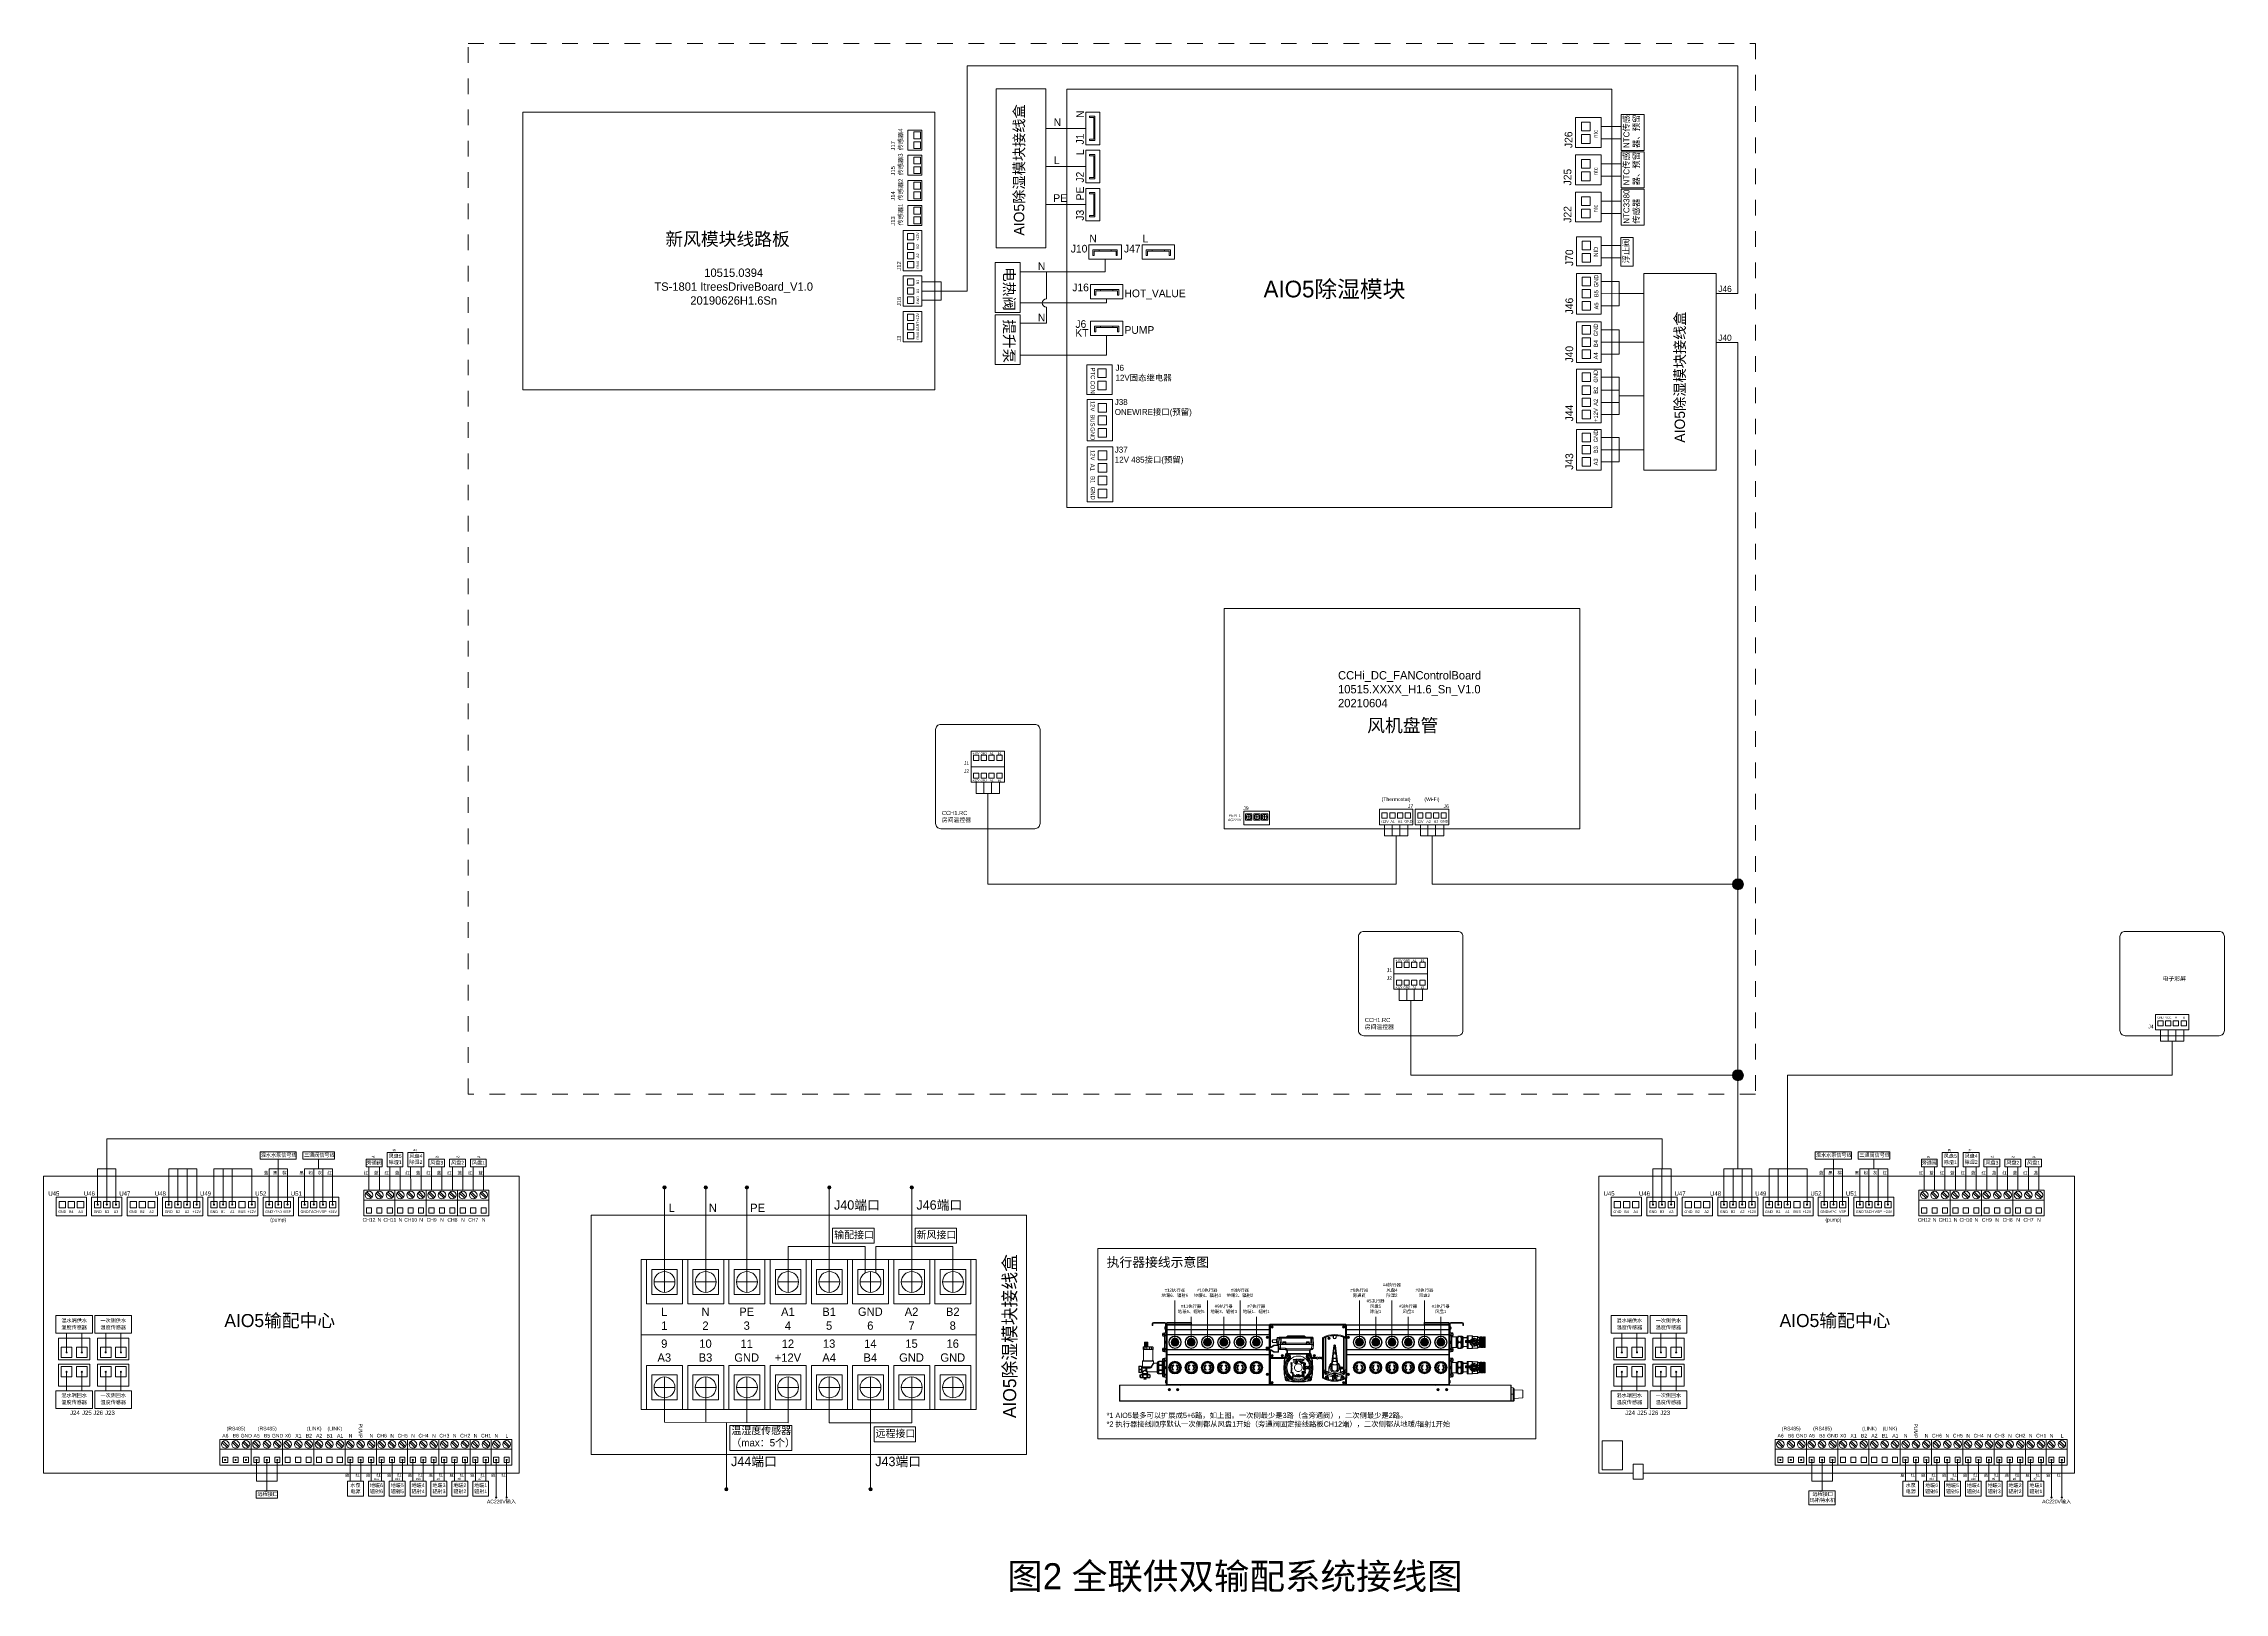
# Model space of a CAD drawing. Header units: millimetres. Extents: x 206 to 1899, y -454 to 296.
# Drawn here: x 1193.7 to 1612.3, y -454.4 to -157.1 of the extents above; entities that cross this region are included whole.
import ezdxf

# ---------------------------------------------------------------- set-up
doc = ezdxf.new("R2010")
doc.units = ezdxf.units.MM
doc.linetypes.add('HIDDEN', pattern=[0.2, 0.1, -0.1])
for name, color, linetype, lineweight in [('文字层', 3, 'Continuous', 15), ('标注层', 2, 'Continuous', 15), ('细实线', 7, 'Continuous', 15)]:
    doc.layers.add(name, color=color, linetype=linetype, lineweight=lineweight)
doc.styles.add('微软雅黑M', font='思源黑体M_1.ttf', dxfattribs={"height": 1})
doc.styles.add('长仿宋', font='', dxfattribs={"height": 3.5})
doc.styles.get('长仿宋').set_extended_font_data('仿宋_GB2312')

# ---------------------------------------------------------------- blocks, each defined once
blk = doc.blocks.new('端子')
at = {"lineweight": 9}
blk.add_line((-3.99, -4.9), (-3.99, 0), dxfattribs=at)
at = {"layer": '细实线', "lineweight": 9}
for p, q in [((-3.99, 0), (0, 0)), ((0, 0), (0, -4.9)), ((-3.99, -1.87), (0, -1.87)), ((-2.6, -1.54), (-3.61, -0.53)), ((-3.49, -3.4), (-2.5, -3.4)), ((-3.49, -4.39), (-3.49, -3.4)), ((-2.38, -1.33), (-3.39, -0.32)), ((-2.5, -3.4), (-2.5, -4.39)), ((-0.6, -1.54), (-1.61, -0.53)), ((-1.49, -3.4), (-0.5, -3.4)), ((-1.49, -4.39), (-1.49, -3.4)), ((-0.38, -1.33), (-1.39, -0.32)), ((-0.5, -3.4), (-0.5, -4.39)), ((0, -4.9), (-3.99, -4.9)), ((-2.5, -4.39), (-3.49, -4.39)), ((-0.5, -4.39), (-1.49, -4.39))]:
    blk.add_line(p, q, dxfattribs=at)
for centre in [(-2.99, -0.93), (-0.99, -0.93)]:
    blk.add_circle(centre, 0.73, dxfattribs=at)
blk = doc.blocks.new('接线端子3')
at = {"layer": '细实线', "lineweight": 9}
for p, q in [((-6, 0), (0, 0)), ((-6, -1.87), (-6, 0)), ((0, 0), (0, -4.9)), ((-6, -1.87), (0, -1.87)), ((-6, -1.87), (-6, -4.9)), ((-4.6, -1.54), (-5.61, -0.53)), ((-5.49, -3.4), (-4.5, -3.4)), ((-5.49, -4.39), (-5.49, -3.4)), ((-4.38, -1.33), (-5.39, -0.32)), ((-4.5, -3.4), (-4.5, -4.39)), ((-2.6, -1.54), (-3.61, -0.53)), ((-3.49, -3.4), (-2.5, -3.4)), ((-3.49, -4.39), (-3.49, -3.4)), ((-2.38, -1.33), (-3.39, -0.32)), ((-2.5, -3.4), (-2.5, -4.39)), ((-0.6, -1.54), (-1.61, -0.53)), ((-1.49, -3.4), (-0.5, -3.4)), ((-1.49, -4.39), (-1.49, -3.4)), ((-0.38, -1.33), (-1.39, -0.32)), ((-0.5, -3.4), (-0.5, -4.39)), ((0, -4.9), (-6, -4.9)), ((-4.5, -4.39), (-5.49, -4.39)), ((-2.5, -4.39), (-3.49, -4.39)), ((-0.5, -4.39), (-1.49, -4.39))]:
    blk.add_line(p, q, dxfattribs=at)
for centre in [(-4.99, -0.93), (-2.99, -0.93), (-0.99, -0.93)]:
    blk.add_circle(centre, 0.73, dxfattribs=at)

msp = doc.modelspace()

# ---------------------------------------------------------------- hatches: boundary and pattern name
at = {"lineweight": 9}
h = msp.add_hatch(color=256, dxfattribs=at)
h.dxf.hatch_style = 1
h.paths.add_polyline_path([(1312.9, -376.36, 0.414214), (1312.58, -376.67), (1312.9, -376.67)])
h.paths.add_polyline_path([(1312.9, -376.67), (1312.9, -376.36, 0.414214), (1312.58, -376.67)], flags=17)
h.paths.add_polyline_path([(1312.9, -376.36, 0.414214), (1312.58, -376.67, 0.414214), (1312.9, -376.99)])
h.paths.add_polyline_path([(1312.9, -376.99, 0.414214), (1313.22, -376.67, 0.414214), (1312.9, -376.36)])
h = msp.add_hatch(color=256, dxfattribs=at)
h.dxf.hatch_style = 1
h.paths.add_polyline_path([(1320.81, -376.36, 0.414214), (1320.49, -376.67), (1320.81, -376.67)])
h.paths.add_polyline_path([(1320.81, -376.67), (1320.81, -376.36, 0.414214), (1320.49, -376.67)], flags=17)
h.paths.add_polyline_path([(1320.81, -376.36, 0.414214), (1320.49, -376.67, 0.414214), (1320.81, -376.99)])
h.paths.add_polyline_path([(1320.81, -376.99, 0.414214), (1321.13, -376.67, 0.414214), (1320.81, -376.36)])
h = msp.add_hatch(color=256, dxfattribs=at)
h.dxf.hatch_style = 1
h.paths.add_polyline_path([(1328.72, -376.36, 0.414214), (1328.4, -376.67), (1328.72, -376.67)])
h.paths.add_polyline_path([(1328.72, -376.67), (1328.72, -376.36, 0.414214), (1328.4, -376.67)], flags=17)
h.paths.add_polyline_path([(1328.72, -376.36, 0.414214), (1328.4, -376.67, 0.414214), (1328.72, -376.99)])
h.paths.add_polyline_path([(1328.72, -376.99, 0.414214), (1329.04, -376.67, 0.414214), (1328.72, -376.36)])
h = msp.add_hatch(color=256, dxfattribs=at)
h.dxf.hatch_style = 1
h.paths.add_polyline_path([(1344.54, -376.36, 0.414214), (1344.22, -376.67), (1344.54, -376.67)])
h.paths.add_polyline_path([(1344.54, -376.67), (1344.54, -376.36, 0.414214), (1344.22, -376.67)], flags=17)
h.paths.add_polyline_path([(1344.54, -376.36, 0.414214), (1344.22, -376.67, 0.414214), (1344.54, -376.99)])
h.paths.add_polyline_path([(1344.54, -376.99, 0.414214), (1344.86, -376.67, 0.414214), (1344.54, -376.36)])
h = msp.add_hatch(color=256, dxfattribs=at)
h.dxf.hatch_style = 1
h.paths.add_polyline_path([(1360.36, -376.36, 0.414214), (1360.04, -376.67), (1360.36, -376.67)])
h.paths.add_polyline_path([(1360.36, -376.67), (1360.36, -376.36, 0.414214), (1360.04, -376.67)], flags=17)
h.paths.add_polyline_path([(1360.36, -376.36, 0.414214), (1360.04, -376.67, 0.414214), (1360.36, -376.99)])
h.paths.add_polyline_path([(1360.36, -376.99, 0.414214), (1360.68, -376.67, 0.414214), (1360.36, -376.36)])
h = msp.add_hatch(color=256, dxfattribs=at)
h.dxf.hatch_style = 1
h.paths.add_polyline_path([(1204.22, -379.99, 1), (1204, -379.99, 1)])
h = msp.add_hatch(color=256, dxfattribs=at)
h.dxf.hatch_style = 1
h.paths.add_polyline_path([(1205.97, -379.99, 1), (1205.75, -379.99, 1)])
h = msp.add_hatch(color=256, dxfattribs=at)
h.dxf.hatch_style = 1
h.paths.add_polyline_path([(1207.73, -379.99, 1), (1207.51, -379.99, 1)])
h = msp.add_hatch(color=256, dxfattribs=at)
h.dxf.hatch_style = 1
h.paths.add_polyline_path([(1217.85, -379.99, 1), (1217.63, -379.99, 1)])
h = msp.add_hatch(color=256, dxfattribs=at)
h.dxf.hatch_style = 1
h.paths.add_polyline_path([(1219.6, -379.99, 1), (1219.38, -379.99, 1)])
h = msp.add_hatch(color=256, dxfattribs=at)
h.dxf.hatch_style = 1
h.paths.add_polyline_path([(1221.36, -379.99, 1), (1221.14, -379.99, 1)])
h = msp.add_hatch(color=256, dxfattribs=at)
h.dxf.hatch_style = 1
h.paths.add_polyline_path([(1223.22, -379.99, 1), (1223, -379.99, 1)])
h = msp.add_hatch(color=256, dxfattribs=at)
h.dxf.hatch_style = 1
h.paths.add_polyline_path([(1226.53, -379.99, 1), (1226.31, -379.99, 1)])
h = msp.add_hatch(color=256, dxfattribs=at)
h.dxf.hatch_style = 1
h.paths.add_polyline_path([(1228.28, -379.99, 1), (1228.06, -379.99, 1)])
h = msp.add_hatch(color=256, dxfattribs=at)
h.dxf.hatch_style = 1
h.paths.add_polyline_path([(1230.04, -379.99, 1), (1229.82, -379.99, 1)])
h = msp.add_hatch(color=256, dxfattribs=at)
h.dxf.hatch_style = 1
h.paths.add_polyline_path([(1233.8, -379.99, 1), (1233.58, -379.99, 1)])
h = msp.add_hatch(color=256, dxfattribs=at)
h.dxf.hatch_style = 1
h.paths.add_polyline_path([(1237.12, -379.99, 1), (1236.9, -379.99, 1)])
h = msp.add_hatch(color=256, dxfattribs=at)
h.dxf.hatch_style = 1
h.paths.add_polyline_path([(1238.87, -379.99, 1), (1238.65, -379.99, 1)])
h = msp.add_hatch(color=256, dxfattribs=at)
h.dxf.hatch_style = 1
h.paths.add_polyline_path([(1240.64, -379.99, 1), (1240.42, -379.99, 1)])
h = msp.add_hatch(color=256, dxfattribs=at)
h.dxf.hatch_style = 1
h.paths.add_polyline_path([(1243.94, -379.99, 1), (1243.72, -379.99, 1)])
h = msp.add_hatch(color=256, dxfattribs=at)
h.dxf.hatch_style = 1
h.paths.add_polyline_path([(1245.69, -379.99, 1), (1245.47, -379.99, 1)])
h = msp.add_hatch(color=256, dxfattribs=at)
h.dxf.hatch_style = 1
h.paths.add_polyline_path([(1247.45, -379.99, 1), (1247.23, -379.99, 1)])
h = msp.add_hatch(color=256, dxfattribs=at)
h.dxf.hatch_style = 1
h.paths.add_polyline_path([(1249.31, -379.99, 1), (1249.09, -379.99, 1)])
h = msp.add_hatch(color=256, dxfattribs=at)
h.dxf.hatch_style = 1
h.paths.add_polyline_path([(1502.74, -379.99, 1), (1502.52, -379.99, 1)])
h = msp.add_hatch(color=256, dxfattribs=at)
h.dxf.hatch_style = 1
h.paths.add_polyline_path([(1504.49, -379.99, 1), (1504.27, -379.99, 1)])
h = msp.add_hatch(color=256, dxfattribs=at)
h.dxf.hatch_style = 1
h.paths.add_polyline_path([(1506.25, -379.99, 1), (1506.03, -379.99, 1)])
h = msp.add_hatch(color=256, dxfattribs=at)
h.dxf.hatch_style = 1
h.paths.add_polyline_path([(1516.37, -379.99, 1), (1516.15, -379.99, 1)])
h = msp.add_hatch(color=256, dxfattribs=at)
h.dxf.hatch_style = 1
h.paths.add_polyline_path([(1518.12, -379.99, 1), (1517.9, -379.99, 1)])
h = msp.add_hatch(color=256, dxfattribs=at)
h.dxf.hatch_style = 1
h.paths.add_polyline_path([(1519.88, -379.99, 1), (1519.66, -379.99, 1)])
h = msp.add_hatch(color=256, dxfattribs=at)
h.dxf.hatch_style = 1
h.paths.add_polyline_path([(1521.74, -379.99, 1), (1521.52, -379.99, 1)])
h = msp.add_hatch(color=256, dxfattribs=at)
h.dxf.hatch_style = 1
h.paths.add_polyline_path([(1525.05, -379.99, 1), (1524.83, -379.99, 1)])
h = msp.add_hatch(color=256, dxfattribs=at)
h.dxf.hatch_style = 1
h.paths.add_polyline_path([(1526.8, -379.99, 1), (1526.58, -379.99, 1)])
h = msp.add_hatch(color=256, dxfattribs=at)
h.dxf.hatch_style = 1
h.paths.add_polyline_path([(1528.56, -379.99, 1), (1528.34, -379.99, 1)])
h = msp.add_hatch(color=256, dxfattribs=at)
h.dxf.hatch_style = 1
h.paths.add_polyline_path([(1532.32, -379.99, 1), (1532.1, -379.99, 1)])
h = msp.add_hatch(color=256, dxfattribs=at)
h.dxf.hatch_style = 1
h.paths.add_polyline_path([(1535.64, -379.99, 1), (1535.42, -379.99, 1)])
h = msp.add_hatch(color=256, dxfattribs=at)
h.dxf.hatch_style = 1
h.paths.add_polyline_path([(1537.39, -379.99, 1), (1537.17, -379.99, 1)])
h = msp.add_hatch(color=256, dxfattribs=at)
h.dxf.hatch_style = 1
h.paths.add_polyline_path([(1539.16, -379.99, 1), (1538.94, -379.99, 1)])
h = msp.add_hatch(color=256, dxfattribs=at)
h.dxf.hatch_style = 1
h.paths.add_polyline_path([(1542.46, -379.99, 1), (1542.24, -379.99, 1)])
h = msp.add_hatch(color=256, dxfattribs=at)
h.dxf.hatch_style = 1
h.paths.add_polyline_path([(1544.21, -379.99, 1), (1543.99, -379.99, 1)])
h = msp.add_hatch(color=256, dxfattribs=at)
h.dxf.hatch_style = 1
h.paths.add_polyline_path([(1545.97, -379.99, 1), (1545.75, -379.99, 1)])
h = msp.add_hatch(color=256, dxfattribs=at)
h.dxf.hatch_style = 1
h.paths.add_polyline_path([(1547.83, -379.99, 1), (1547.61, -379.99, 1)])
h = msp.add_hatch(color=256, dxfattribs=at)
h.dxf.hatch_style = 1
h.paths.add_polyline_path([(1410.34, -406.4, 1), (1411.43, -406.4, 1)])
h = msp.add_hatch(color=256, dxfattribs=at)
h.dxf.hatch_style = 1
h.paths.add_polyline_path([(1413.46, -406.4, 1), (1414.56, -406.4, 1)])
h = msp.add_hatch(color=256, dxfattribs=at)
h.dxf.hatch_style = 1
h.paths.add_polyline_path([(1416.59, -406.4, 1), (1417.68, -406.4, 1)])
h = msp.add_hatch(color=256, dxfattribs=at)
h.dxf.hatch_style = 1
h.paths.add_polyline_path([(1419.71, -406.4, 1), (1420.81, -406.4, 1)])
h = msp.add_hatch(color=256, dxfattribs=at)
h.dxf.hatch_style = 1
h.paths.add_polyline_path([(1422.84, -406.4, 1), (1423.93, -406.4, 1)])
h = msp.add_hatch(color=256, dxfattribs=at)
h.dxf.hatch_style = 1
h.paths.add_polyline_path([(1425.96, -406.4, 1), (1427.06, -406.4, 1)])
h = msp.add_hatch(color=256, dxfattribs=at)
h.dxf.hatch_style = 1
h.paths.add_polyline_path([(1445.75, -406.4, 1), (1446.84, -406.4, 1)])
h = msp.add_hatch(color=256, dxfattribs=at)
h.dxf.hatch_style = 1
h.paths.add_polyline_path([(1448.87, -406.4, 1), (1449.97, -406.4, 1)])
h = msp.add_hatch(color=256, dxfattribs=at)
h.dxf.hatch_style = 1
h.paths.add_polyline_path([(1452, -406.4, 1), (1453.09, -406.4, 1)])
h = msp.add_hatch(color=256, dxfattribs=at)
h.dxf.hatch_style = 1
h.paths.add_polyline_path([(1455.12, -406.4, 1), (1456.22, -406.4, 1)])
h = msp.add_hatch(color=256, dxfattribs=at)
h.dxf.hatch_style = 1
h.paths.add_polyline_path([(1458.25, -406.4, 1), (1459.34, -406.4, 1)])
h = msp.add_hatch(color=256, dxfattribs=at)
h.dxf.hatch_style = 1
h.paths.add_polyline_path([(1462.47, -406.4, 1), (1461.37, -406.4, 1)])
h = msp.add_hatch(color=256, dxfattribs=at)
h.dxf.hatch_style = 1
h.paths.add_polyline_path([(1198.24, -408.35, 1), (1198.02, -408.35, 1)])
h = msp.add_hatch(color=256, dxfattribs=at)
h.dxf.hatch_style = 1
h.paths.add_polyline_path([(1201.17, -408.35, 1), (1200.95, -408.35, 1)])
h = msp.add_hatch(color=256, dxfattribs=at)
h.dxf.hatch_style = 1
h.paths.add_polyline_path([(1205.75, -408.35, 1), (1205.53, -408.35, 1)])
h = msp.add_hatch(color=256, dxfattribs=at)
h.dxf.hatch_style = 1
h.paths.add_polyline_path([(1208.67, -408.35, 1), (1208.45, -408.35, 1)])
h = msp.add_hatch(color=256, dxfattribs=at)
h.dxf.hatch_style = 1
h.paths.add_polyline_path([(1496.76, -408.35, 1), (1496.54, -408.35, 1)])
h = msp.add_hatch(color=256, dxfattribs=at)
h.dxf.hatch_style = 1
h.paths.add_polyline_path([(1499.68, -408.35, 1), (1499.46, -408.35, 1)])
h = msp.add_hatch(color=256, dxfattribs=at)
h.dxf.hatch_style = 1
h.paths.add_polyline_path([(1504.27, -408.35, 1), (1504.05, -408.35, 1)])
h = msp.add_hatch(color=256, dxfattribs=at)
h.dxf.hatch_style = 1
h.paths.add_polyline_path([(1507.19, -408.35, 1), (1506.97, -408.35, 1)])
h = msp.add_hatch(color=256, dxfattribs=at)
h.dxf.hatch_style = 1
h.paths.add_polyline_path([(1198.02, -412.07, 1), (1198.24, -412.07, 1)])
h = msp.add_hatch(color=256, dxfattribs=at)
h.dxf.hatch_style = 1
h.paths.add_polyline_path([(1200.95, -412.07, 1), (1201.17, -412.07, 1)])
h = msp.add_hatch(color=256, dxfattribs=at)
h.dxf.hatch_style = 1
h.paths.add_polyline_path([(1205.53, -412.07, 1), (1205.75, -412.07, 1)])
h = msp.add_hatch(color=256, dxfattribs=at)
h.dxf.hatch_style = 1
h.paths.add_polyline_path([(1208.45, -412.07, 1), (1208.67, -412.07, 1)])
h = msp.add_hatch(color=256, dxfattribs=at)
h.dxf.hatch_style = 1
h.paths.add_polyline_path([(1496.54, -412.07, 1), (1496.76, -412.07, 1)])
h = msp.add_hatch(color=256, dxfattribs=at)
h.dxf.hatch_style = 1
h.paths.add_polyline_path([(1499.46, -412.07, 1), (1499.68, -412.07, 1)])
h = msp.add_hatch(color=256, dxfattribs=at)
h.dxf.hatch_style = 1
h.paths.add_polyline_path([(1504.05, -412.07, 1), (1504.27, -412.07, 1)])
h = msp.add_hatch(color=256, dxfattribs=at)
h.dxf.hatch_style = 1
h.paths.add_polyline_path([(1506.97, -412.07, 1), (1507.19, -412.07, 1)])
h = msp.add_hatch(color=256, dxfattribs=at)
h.dxf.hatch_style = 1
h.paths.add_polyline_path([(1228.68, -428.99, 1), (1228.46, -428.99, 1)])
h = msp.add_hatch(color=256, dxfattribs=at)
h.dxf.hatch_style = 1
h.paths.add_polyline_path([(1230.68, -428.99, 1), (1230.46, -428.99, 1)])
h = msp.add_hatch(color=256, dxfattribs=at)
h.dxf.hatch_style = 1
h.paths.add_polyline_path([(1232.68, -428.99, 1), (1232.46, -428.99, 1)])
h = msp.add_hatch(color=256, dxfattribs=at)
h.dxf.hatch_style = 1
h.paths.add_polyline_path([(1234.69, -428.99, 1), (1234.47, -428.99, 1)])
h = msp.add_hatch(color=256, dxfattribs=at)
h.dxf.hatch_style = 1
h.paths.add_polyline_path([(1236.69, -428.99, 1), (1236.47, -428.99, 1)])
h = msp.add_hatch(color=256, dxfattribs=at)
h.dxf.hatch_style = 1
h.paths.add_polyline_path([(1238.69, -428.99, 1), (1238.47, -428.99, 1)])
h = msp.add_hatch(color=256, dxfattribs=at)
h.dxf.hatch_style = 1
h.paths.add_polyline_path([(1252.7, -428.99, 1), (1252.48, -428.99, 1)])
h = msp.add_hatch(color=256, dxfattribs=at)
h.dxf.hatch_style = 1
h.paths.add_polyline_path([(1254.7, -428.99, 1), (1254.48, -428.99, 1)])
h = msp.add_hatch(color=256, dxfattribs=at)
h.dxf.hatch_style = 1
h.paths.add_polyline_path([(1256.7, -428.99, 1), (1256.48, -428.99, 1)])
h = msp.add_hatch(color=256, dxfattribs=at)
h.dxf.hatch_style = 1
h.paths.add_polyline_path([(1258.71, -428.99, 1), (1258.49, -428.99, 1)])
h = msp.add_hatch(color=256, dxfattribs=at)
h.dxf.hatch_style = 1
h.paths.add_polyline_path([(1260.71, -428.99, 1), (1260.49, -428.99, 1)])
h = msp.add_hatch(color=256, dxfattribs=at)
h.dxf.hatch_style = 1
h.paths.add_polyline_path([(1262.71, -428.99, 1), (1262.49, -428.99, 1)])
h = msp.add_hatch(color=256, dxfattribs=at)
h.dxf.hatch_style = 1
h.paths.add_polyline_path([(1264.71, -428.99, 1), (1264.49, -428.99, 1)])
h = msp.add_hatch(color=256, dxfattribs=at)
h.dxf.hatch_style = 1
h.paths.add_polyline_path([(1266.71, -428.99, 1), (1266.49, -428.99, 1)])
h = msp.add_hatch(color=256, dxfattribs=at)
h.dxf.hatch_style = 1
h.paths.add_polyline_path([(1268.71, -428.99, 1), (1268.49, -428.99, 1)])
h = msp.add_hatch(color=256, dxfattribs=at)
h.dxf.hatch_style = 1
h.paths.add_polyline_path([(1270.72, -428.99, 1), (1270.5, -428.99, 1)])
h = msp.add_hatch(color=256, dxfattribs=at)
h.dxf.hatch_style = 1
h.paths.add_polyline_path([(1272.72, -428.99, 1), (1272.5, -428.99, 1)])
h = msp.add_hatch(color=256, dxfattribs=at)
h.dxf.hatch_style = 1
h.paths.add_polyline_path([(1274.72, -428.99, 1), (1274.5, -428.99, 1)])
h = msp.add_hatch(color=256, dxfattribs=at)
h.dxf.hatch_style = 1
h.paths.add_polyline_path([(1276.71, -428.99, 1), (1276.49, -428.99, 1)])
h = msp.add_hatch(color=256, dxfattribs=at)
h.dxf.hatch_style = 1
h.paths.add_polyline_path([(1278.71, -428.99, 1), (1278.49, -428.99, 1)])
h = msp.add_hatch(color=256, dxfattribs=at)
h.dxf.hatch_style = 1
h.paths.add_polyline_path([(1280.71, -428.99, 1), (1280.49, -428.99, 1)])
h = msp.add_hatch(color=256, dxfattribs=at)
h.dxf.hatch_style = 1
h.paths.add_polyline_path([(1282.71, -428.99, 1), (1282.49, -428.99, 1)])
h = msp.add_hatch(color=256, dxfattribs=at)
h.dxf.hatch_style = 1
h.paths.add_polyline_path([(1527.2, -428.99, 1), (1526.98, -428.99, 1)])
h = msp.add_hatch(color=256, dxfattribs=at)
h.dxf.hatch_style = 1
h.paths.add_polyline_path([(1529.2, -428.99, 1), (1528.98, -428.99, 1)])
h = msp.add_hatch(color=256, dxfattribs=at)
h.dxf.hatch_style = 1
h.paths.add_polyline_path([(1531.2, -428.99, 1), (1530.98, -428.99, 1)])
h = msp.add_hatch(color=256, dxfattribs=at)
h.dxf.hatch_style = 1
h.paths.add_polyline_path([(1533.21, -428.99, 1), (1532.99, -428.99, 1)])
h = msp.add_hatch(color=256, dxfattribs=at)
h.dxf.hatch_style = 1
h.paths.add_polyline_path([(1535.21, -428.99, 1), (1534.99, -428.99, 1)])
h = msp.add_hatch(color=256, dxfattribs=at)
h.dxf.hatch_style = 1
h.paths.add_polyline_path([(1537.21, -428.99, 1), (1536.99, -428.99, 1)])
h = msp.add_hatch(color=256, dxfattribs=at)
h.dxf.hatch_style = 1
h.paths.add_polyline_path([(1551.22, -428.99, 1), (1551, -428.99, 1)])
h = msp.add_hatch(color=256, dxfattribs=at)
h.dxf.hatch_style = 1
h.paths.add_polyline_path([(1553.22, -428.99, 1), (1553, -428.99, 1)])
h = msp.add_hatch(color=256, dxfattribs=at)
h.dxf.hatch_style = 1
h.paths.add_polyline_path([(1555.22, -428.99, 1), (1555, -428.99, 1)])
h = msp.add_hatch(color=256, dxfattribs=at)
h.dxf.hatch_style = 1
h.paths.add_polyline_path([(1557.23, -428.99, 1), (1557.01, -428.99, 1)])
h = msp.add_hatch(color=256, dxfattribs=at)
h.dxf.hatch_style = 1
h.paths.add_polyline_path([(1559.23, -428.99, 1), (1559.01, -428.99, 1)])
h = msp.add_hatch(color=256, dxfattribs=at)
h.dxf.hatch_style = 1
h.paths.add_polyline_path([(1561.23, -428.99, 1), (1561.01, -428.99, 1)])
h = msp.add_hatch(color=256, dxfattribs=at)
h.dxf.hatch_style = 1
h.paths.add_polyline_path([(1563.23, -428.99, 1), (1563.01, -428.99, 1)])
h = msp.add_hatch(color=256, dxfattribs=at)
h.dxf.hatch_style = 1
h.paths.add_polyline_path([(1565.23, -428.99, 1), (1565.01, -428.99, 1)])
h = msp.add_hatch(color=256, dxfattribs=at)
h.dxf.hatch_style = 1
h.paths.add_polyline_path([(1567.23, -428.99, 1), (1567.01, -428.99, 1)])
h = msp.add_hatch(color=256, dxfattribs=at)
h.dxf.hatch_style = 1
h.paths.add_polyline_path([(1569.24, -428.99, 1), (1569.02, -428.99, 1)])
h = msp.add_hatch(color=256, dxfattribs=at)
h.dxf.hatch_style = 1
h.paths.add_polyline_path([(1571.24, -428.99, 1), (1571.02, -428.99, 1)])
h = msp.add_hatch(color=256, dxfattribs=at)
h.dxf.hatch_style = 1
h.paths.add_polyline_path([(1573.24, -428.99, 1), (1573.02, -428.99, 1)])
h = msp.add_hatch(color=256, dxfattribs=at)
h.dxf.hatch_style = 1
h.paths.add_polyline_path([(1575.23, -428.99, 1), (1575.01, -428.99, 1)])
h = msp.add_hatch(color=256, dxfattribs=at)
h.dxf.hatch_style = 1
h.paths.add_polyline_path([(1577.23, -428.99, 1), (1577.01, -428.99, 1)])
h = msp.add_hatch(color=256, dxfattribs=at)
h.dxf.hatch_style = 1
h.paths.add_polyline_path([(1579.23, -428.99, 1), (1579.01, -428.99, 1)])
h = msp.add_hatch(color=256, dxfattribs=at)
h.dxf.hatch_style = 1
h.paths.add_polyline_path([(1581.23, -428.99, 1), (1581.01, -428.99, 1)])
h = msp.add_hatch(color=256, dxfattribs=at)
h.dxf.hatch_style = 1
h.paths.add_polyline_path([(1324.77, -434.31, 0.414214), (1324.45, -434.63), (1324.77, -434.63)])
h.paths.add_polyline_path([(1324.77, -434.63), (1324.77, -434.31, 0.414214), (1324.45, -434.63)], flags=17)
h.paths.add_polyline_path([(1324.77, -434.31, 0.414214), (1324.45, -434.63, 0.414214), (1324.77, -434.95)])
h.paths.add_polyline_path([(1324.77, -434.95, 0.414214), (1325.09, -434.63, 0.414214), (1324.77, -434.31)])
h = msp.add_hatch(color=256, dxfattribs=at)
h.dxf.hatch_style = 1
h.paths.add_polyline_path([(1352.45, -434.31, 0.414214), (1352.13, -434.63), (1352.45, -434.63)])
h.paths.add_polyline_path([(1352.45, -434.63), (1352.45, -434.31, 0.414214), (1352.13, -434.63)], flags=17)
h.paths.add_polyline_path([(1352.45, -434.31, 0.414214), (1352.13, -434.63, 0.414214), (1352.45, -434.95)])
h.paths.add_polyline_path([(1352.45, -434.95, 0.414214), (1352.77, -434.63, 0.414214), (1352.45, -434.31)])
at = {"layer": '细实线', "lineweight": 9}
h = msp.add_hatch(color=256, dxfattribs=at)
h.dxf.hatch_style = 1
h.paths.add_polyline_path([(1518.94, -317.42), (1518.94, -318.48), (1520, -318.48, 0.414214)])
h.paths.add_polyline_path([(1520, -318.48), (1518.94, -318.48), (1518.94, -319.54, 0.414214)])
h.paths.add_polyline_path([(1518.94, -317.42, 0.414214), (1517.89, -318.48, 0.414214), (1518.94, -319.54)])
h = msp.add_hatch(color=256, dxfattribs=at)
h.dxf.hatch_style = 1
h.paths.add_polyline_path([(1518.94, -354.08), (1518.94, -355.14), (1520, -355.14, 0.414214)])
h.paths.add_polyline_path([(1520, -355.14), (1518.94, -355.14), (1518.94, -356.2, 0.414214)])
h.paths.add_polyline_path([(1518.94, -354.08, 0.414214), (1517.89, -355.14, 0.414214), (1518.94, -356.2)])

# ---------------------------------------------------------------- linework, layer by layer
at = {"color": 3, "lineweight": 9}
for p, q in [((1390.12, -165.88), (1390.12, -246.15)), ((1486.64, -165.88), (1390.12, -165.88)), ((1486.64, -165.88), (1494.76, -165.88)), ((1494.76, -246.15), (1494.76, -165.88)), ((1390.12, -246.15), (1486.64, -246.15)), ((1486.64, -246.15), (1494.76, -246.15))]:
    msp.add_line(p, q, dxfattribs=at)
at = {"lineweight": 9}
for p, q in [((1393.76, -173.4), (1386.08, -173.4)), ((1492.67, -173.02), (1496.5, -173.02)), ((1492.67, -175.41), (1496.5, -175.41)), ((1393.76, -180.71), (1386.08, -180.71)), ((1492.67, -180.18), (1496.5, -180.18)), ((1492.67, -182.58), (1496.5, -182.58)), ((1393.76, -188.02), (1386.08, -188.02)), ((1492.67, -187.35), (1496.5, -187.35)), ((1492.67, -189.74), (1496.5, -189.74)), ((1492.72, -195.88), (1496.45, -195.88)), ((1397.49, -198.46), (1397.49, -200.94)), ((1492.72, -198.21), (1496.45, -198.21)), ((1397.49, -200.94), (1381.14, -200.94)), ((1386.22, -200.94), (1386.22, -206.1)), ((1397.76, -206.9), (1381.14, -206.9)), ((1386.22, -207.7), (1386.22, -210.77)), ((1397.76, -206.09), (1397.76, -206.9)), ((1381.14, -210.77), (1386.22, -210.77)), ((1397.76, -213.12), (1397.76, -216.92)), ((1397.76, -216.92), (1381.14, -216.92)), ((1424.55, -305.56), (1425.56, -305.56)), ((1425.06, -305.06), (1425.06, -306.06)), ((1426.1, -305.56), (1427.12, -305.56)), ((1426.62, -305.06), (1426.62, -306.06)), ((1427.57, -305.56), (1428.58, -305.56)), ((1428.08, -305.06), (1428.08, -306.06)), ((1451.11, -307.05), (1451.11, -309.2)), ((1451.11, -309.2), (1455.59, -309.2)), ((1452.57, -307.05), (1452.57, -309.2)), ((1454.04, -307.05), (1454.04, -309.2)), ((1455.59, -307.05), (1455.59, -309.2)), ((1457.99, -307.05), (1457.99, -309.2)), ((1457.99, -309.2), (1462.47, -309.2)), ((1459.45, -307.05), (1459.45, -309.2)), ((1460.92, -307.05), (1460.92, -309.2)), ((1462.47, -307.05), (1462.47, -309.2)), ((1600.06, -346.45), (1600.06, -348.59)), ((1601.52, -346.45), (1601.52, -348.59)), ((1602.99, -346.45), (1602.99, -348.59)), ((1604.54, -346.45), (1604.54, -348.59)), ((1600.06, -348.59), (1604.54, -348.59)), ((1309.45, -390.55), (1309.45, -399.01)), ((1312.9, -392.82), (1312.9, -396.83)), ((1316.36, -390.55), (1316.36, -399.01)), ((1317.36, -390.55), (1317.36, -399.01)), ((1320.81, -392.82), (1320.81, -396.83)), ((1324.27, -390.55), (1324.27, -399.01)), ((1325.27, -390.55), (1325.27, -399.01)), ((1328.72, -392.82), (1328.72, -396.83)), ((1332.18, -390.55), (1332.18, -399.01)), ((1333.18, -390.55), (1333.18, -399.01)), ((1336.63, -392.82), (1336.63, -396.83)), ((1340.09, -390.55), (1340.09, -399.01)), ((1341.09, -390.55), (1341.09, -399.01)), ((1344.54, -392.82), (1344.54, -396.83)), ((1348, -390.55), (1348, -399.01)), ((1349, -390.55), (1349, -399.01)), ((1352.45, -392.82), (1352.45, -396.83)), ((1355.91, -390.55), (1355.91, -399.01)), ((1356.91, -390.55), (1356.91, -399.01)), ((1360.36, -392.82), (1360.36, -396.83)), ((1363.82, -390.55), (1363.82, -399.01)), ((1364.82, -390.55), (1364.82, -399.01)), ((1368.27, -392.82), (1368.27, -396.83)), ((1371.73, -390.55), (1371.73, -399.01)), ((1310.86, -394.83), (1314.91, -394.83)), ((1318.77, -394.83), (1322.82, -394.83)), ((1326.68, -394.83), (1330.73, -394.83)), ((1334.59, -394.83), (1338.64, -394.83)), ((1342.5, -394.83), (1346.55, -394.83)), ((1350.41, -394.83), (1354.46, -394.83)), ((1358.32, -394.83), (1362.36, -394.83)), ((1366.23, -394.83), (1370.27, -394.83)), ((1309.45, -399.01), (1316.36, -399.01)), ((1317.36, -399.01), (1324.27, -399.01)), ((1325.27, -399.01), (1332.18, -399.01)), ((1333.18, -399.01), (1340.09, -399.01)), ((1341.09, -399.01), (1348, -399.01)), ((1349, -399.01), (1355.91, -399.01)), ((1356.91, -399.01), (1363.82, -399.01)), ((1364.82, -399.01), (1371.73, -399.01)), ((1410.89, -406.4), (1410.89, -398.4)), ((1414.01, -406.4), (1414.01, -401.5)), ((1417.14, -406.4), (1417.14, -398.4)), ((1420.26, -406.4), (1420.26, -401.5)), ((1423.39, -406.4), (1423.39, -398.4)), ((1426.51, -406.4), (1426.51, -401.5)), ((1446.29, -406.4), (1446.29, -398.4)), ((1449.42, -406.4), (1449.42, -401.5)), ((1452.54, -406.4), (1452.54, -398.4)), ((1455.67, -406.4), (1455.67, -401.5)), ((1458.79, -406.4), (1458.79, -398.4)), ((1461.92, -406.4), (1461.92, -401.5)), ((1308.45, -404.95), (1372.73, -404.95)), ((1309.45, -410.89), (1316.36, -410.89)), ((1309.45, -410.89), (1316.36, -410.89)), ((1309.45, -419.34), (1309.45, -410.89)), ((1312.9, -417.07), (1312.9, -413.07)), ((1316.36, -419.34), (1316.36, -410.89)), ((1317.36, -410.89), (1324.27, -410.89)), ((1317.36, -410.89), (1324.27, -410.89)), ((1317.36, -419.34), (1317.36, -410.89)), ((1320.81, -417.07), (1320.81, -413.07)), ((1324.27, -419.34), (1324.27, -410.89)), ((1325.27, -410.89), (1332.18, -410.89)), ((1325.27, -410.89), (1332.18, -410.89)), ((1325.27, -419.34), (1325.27, -410.89)), ((1328.72, -417.07), (1328.72, -413.07)), ((1332.18, -419.34), (1332.18, -410.89)), ((1333.18, -410.89), (1340.09, -410.89)), ((1333.18, -410.89), (1340.09, -410.89)), ((1333.18, -419.34), (1333.18, -410.89)), ((1336.63, -417.07), (1336.63, -413.07)), ((1340.09, -419.34), (1340.09, -410.89)), ((1341.09, -410.89), (1348, -410.89)), ((1341.09, -410.89), (1348, -410.89)), ((1341.09, -419.34), (1341.09, -410.89)), ((1344.54, -417.07), (1344.54, -413.07)), ((1348, -419.34), (1348, -410.89)), ((1349, -410.89), (1355.91, -410.89)), ((1349, -410.89), (1355.91, -410.89)), ((1349, -419.34), (1349, -410.89)), ((1352.45, -417.07), (1352.45, -413.07)), ((1355.91, -419.34), (1355.91, -410.89)), ((1356.91, -410.89), (1363.82, -410.89)), ((1356.91, -410.89), (1363.82, -410.89)), ((1356.91, -419.34), (1356.91, -410.89)), ((1360.36, -417.07), (1360.36, -413.07)), ((1363.82, -419.34), (1363.82, -410.89)), ((1364.82, -410.89), (1371.73, -410.89)), ((1364.82, -410.89), (1371.73, -410.89)), ((1364.82, -419.34), (1364.82, -410.89)), ((1368.27, -417.07), (1368.27, -413.07)), ((1371.73, -419.34), (1371.73, -410.89)), ((1310.86, -415.07), (1314.91, -415.07)), ((1318.77, -415.07), (1322.82, -415.07)), ((1326.68, -415.07), (1330.73, -415.07)), ((1334.59, -415.07), (1338.64, -415.07)), ((1342.5, -415.07), (1346.55, -415.07)), ((1350.41, -415.07), (1354.46, -415.07)), ((1358.32, -415.07), (1362.36, -415.07)), ((1366.23, -415.07), (1370.27, -415.07))]:
    msp.add_line(p, q, dxfattribs=at)
for points in [[(1429.03, -307.05), (1424.09, -307.05), (1424.09, -304.44), (1429.03, -304.44)], [(1425.67, -304.96), (1424.45, -304.96), (1424.45, -306.16), (1425.67, -306.16)], [(1427.23, -304.96), (1426, -304.96), (1426, -306.16), (1427.23, -306.16)], [(1428.7, -304.96), (1427.47, -304.96), (1427.47, -306.16), (1428.7, -306.16)], [(1456.56, -307.05), (1450.13, -307.05), (1450.13, -304.08), (1456.56, -304.08)], [(1451.61, -304.77), (1450.59, -304.77), (1450.59, -305.77), (1451.61, -305.77)], [(1453.16, -304.77), (1452.14, -304.77), (1452.14, -305.77), (1453.16, -305.77)], [(1454.63, -304.77), (1453.61, -304.77), (1453.61, -305.77), (1454.63, -305.77)], [(1456.09, -304.77), (1455.07, -304.77), (1455.07, -305.77), (1456.09, -305.77)], [(1463.44, -307.05), (1457.01, -307.05), (1457.01, -304.08), (1463.44, -304.08)], [(1458.49, -304.77), (1457.47, -304.77), (1457.47, -305.77), (1458.49, -305.77)], [(1460.04, -304.77), (1459.02, -304.77), (1459.02, -305.77), (1460.04, -305.77)], [(1461.51, -304.77), (1460.48, -304.77), (1460.48, -305.77), (1461.51, -305.77)], [(1462.97, -304.77), (1461.95, -304.77), (1461.95, -305.77), (1462.97, -305.77)], [(1599.08, -343.47), (1605.51, -343.47), (1605.51, -346.45), (1599.08, -346.45)], [(1599.55, -344.68), (1600.57, -344.68), (1600.57, -345.68), (1599.55, -345.68)], [(1601.01, -344.68), (1602.03, -344.68), (1602.03, -345.68), (1601.01, -345.68)], [(1602.48, -344.68), (1603.5, -344.68), (1603.5, -345.68), (1602.48, -345.68)], [(1604.03, -344.68), (1605.05, -344.68), (1605.05, -345.68), (1604.03, -345.68)], [(1372.73, -419.34), (1308.45, -419.34), (1308.45, -390.55), (1372.73, -390.55)], [(1315.36, -392.42), (1310.45, -392.42), (1310.45, -397.23), (1315.36, -397.23)], [(1323.27, -392.42), (1318.36, -392.42), (1318.36, -397.23), (1323.27, -397.23)], [(1331.18, -392.42), (1326.27, -392.42), (1326.27, -397.23), (1331.18, -397.23)], [(1339.09, -392.42), (1334.18, -392.42), (1334.18, -397.23), (1339.09, -397.23)], [(1347, -392.42), (1342.09, -392.42), (1342.09, -397.23), (1347, -397.23)], [(1354.91, -392.42), (1350, -392.42), (1350, -397.23), (1354.91, -397.23)], [(1362.82, -392.42), (1357.91, -392.42), (1357.91, -397.23), (1362.82, -397.23)], [(1370.73, -392.42), (1365.82, -392.42), (1365.82, -397.23), (1370.73, -397.23)], [(1315.36, -417.47), (1310.45, -417.47), (1310.45, -412.67), (1315.36, -412.67)], [(1323.27, -417.47), (1318.36, -417.47), (1318.36, -412.67), (1323.27, -412.67)], [(1331.18, -417.47), (1326.27, -417.47), (1326.27, -412.67), (1331.18, -412.67)], [(1339.09, -417.47), (1334.18, -417.47), (1334.18, -412.67), (1339.09, -412.67)], [(1347, -417.47), (1342.09, -417.47), (1342.09, -412.67), (1347, -412.67)], [(1354.91, -417.47), (1350, -417.47), (1350, -412.67), (1354.91, -412.67)], [(1362.82, -417.47), (1357.91, -417.47), (1357.91, -412.67), (1362.82, -412.67)], [(1370.73, -417.47), (1365.82, -417.47), (1365.82, -412.67), (1370.73, -412.67)]]:
    msp.add_lwpolyline(points, close=True, dxfattribs=at)
msp.add_lwpolyline([(1599.08, -343.47), (1605.51, -343.47)], dxfattribs=at)
for centre, radius in [((1425.06, -305.56), 0.501), ((1426.62, -305.56), 0.501), ((1428.08, -305.56), 0.501), ((1312.9, -376.67), 0.319), ((1320.81, -376.67), 0.319), ((1328.72, -376.67), 0.319), ((1344.54, -376.67), 0.319), ((1360.36, -376.67), 0.319), ((1204.11, -379.99), 0.11), ((1205.86, -379.99), 0.11), ((1207.62, -379.99), 0.11), ((1217.74, -379.99), 0.11), ((1219.49, -379.99), 0.11), ((1221.25, -379.99), 0.11), ((1223.11, -379.99), 0.11), ((1226.42, -379.99), 0.11), ((1228.17, -379.99), 0.11), ((1229.93, -379.99), 0.11), ((1233.69, -379.99), 0.11), ((1237.01, -379.99), 0.11), ((1238.76, -379.99), 0.11), ((1240.53, -379.99), 0.11), ((1243.83, -379.99), 0.11), ((1245.58, -379.99), 0.11), ((1247.34, -379.99), 0.11), ((1249.2, -379.99), 0.11), ((1502.63, -379.99), 0.11), ((1504.38, -379.99), 0.11), ((1506.14, -379.99), 0.11), ((1516.26, -379.99), 0.11), ((1518.01, -379.99), 0.11), ((1519.77, -379.99), 0.11), ((1521.63, -379.99), 0.11), ((1524.94, -379.99), 0.11), ((1526.69, -379.99), 0.11), ((1528.45, -379.99), 0.11), ((1532.21, -379.99), 0.11), ((1535.53, -379.99), 0.11), ((1537.28, -379.99), 0.11), ((1539.05, -379.99), 0.11), ((1542.35, -379.99), 0.11), ((1544.1, -379.99), 0.11), ((1545.86, -379.99), 0.11), ((1547.72, -379.99), 0.11), ((1312.9, -394.83), 2), ((1320.81, -394.83), 2), ((1328.72, -394.83), 2), ((1336.63, -394.83), 2), ((1344.54, -394.83), 2), ((1352.45, -394.83), 2), ((1360.36, -394.83), 2), ((1368.27, -394.83), 2), ((1198.13, -408.35), 0.11), ((1201.06, -408.35), 0.11), ((1205.64, -408.35), 0.11), ((1208.56, -408.35), 0.11), ((1496.65, -408.35), 0.11), ((1499.57, -408.35), 0.11), ((1504.16, -408.35), 0.11), ((1507.08, -408.35), 0.11), ((1198.13, -412.07), 0.11), ((1201.06, -412.07), 0.11), ((1205.64, -412.07), 0.11), ((1208.56, -412.07), 0.11), ((1312.9, -415.07), 2), ((1320.81, -415.07), 2), ((1328.72, -415.07), 2), ((1336.63, -415.07), 2), ((1344.54, -415.07), 2), ((1352.45, -415.07), 2), ((1360.36, -415.07), 2), ((1368.27, -415.07), 2), ((1496.65, -412.07), 0.11), ((1499.57, -412.07), 0.11), ((1504.16, -412.07), 0.11), ((1507.08, -412.07), 0.11), ((1228.57, -428.99), 0.11), ((1230.57, -428.99), 0.11), ((1232.57, -428.99), 0.11), ((1234.58, -428.99), 0.11), ((1236.58, -428.99), 0.11), ((1238.58, -428.99), 0.11), ((1252.59, -428.99), 0.11), ((1254.59, -428.99), 0.11), ((1256.59, -428.99), 0.11), ((1258.6, -428.99), 0.11), ((1260.6, -428.99), 0.11), ((1262.6, -428.99), 0.11), ((1264.6, -428.99), 0.11), ((1266.6, -428.99), 0.11), ((1268.6, -428.99), 0.11), ((1270.61, -428.99), 0.11), ((1272.61, -428.99), 0.11), ((1274.61, -428.99), 0.11), ((1276.6, -428.99), 0.11), ((1278.6, -428.99), 0.11), ((1280.6, -428.99), 0.11), ((1282.6, -428.99), 0.11), ((1527.09, -428.99), 0.11), ((1529.09, -428.99), 0.11), ((1531.09, -428.99), 0.11), ((1533.1, -428.99), 0.11), ((1535.1, -428.99), 0.11), ((1537.1, -428.99), 0.11), ((1551.11, -428.99), 0.11), ((1553.11, -428.99), 0.11), ((1555.11, -428.99), 0.11), ((1557.12, -428.99), 0.11), ((1559.12, -428.99), 0.11), ((1561.12, -428.99), 0.11), ((1563.12, -428.99), 0.11), ((1565.12, -428.99), 0.11), ((1567.12, -428.99), 0.11), ((1569.13, -428.99), 0.11), ((1571.13, -428.99), 0.11), ((1573.13, -428.99), 0.11), ((1575.12, -428.99), 0.11), ((1577.12, -428.99), 0.11), ((1579.12, -428.99), 0.11), ((1581.12, -428.99), 0.11), ((1324.77, -434.63), 0.319), ((1352.45, -434.63), 0.319), ((1280.6, -436.21), 0.11), ((1282.6, -436.21), 0.11), ((1579.12, -436.21), 0.11), ((1581.12, -436.21), 0.11)]:
    msp.add_circle(centre, radius, dxfattribs=at)
at = {"layer": '细实线', "lineweight": 9}
for p, q in [((1370.97, -204.61), (1370.97, -161.36)), ((1370.97, -161.36), (1518.94, -161.36)), ((1518.94, -161.36), (1518.94, -205.09)), ((1394.45, -171.31), (1394.45, -171.06)), ((1394.45, -171.06), (1395.52, -171.06)), ((1394.97, -171.31), (1394.45, -171.31)), ((1395.28, -171.31), (1394.97, -171.31)), ((1395.28, -173.4), (1395.28, -171.31)), ((1395.52, -171.06), (1395.52, -173.4)), ((1394.97, -175.48), (1394.45, -175.48)), ((1394.45, -175.48), (1394.45, -175.73)), ((1394.45, -175.73), (1395.52, -175.73)), ((1395.28, -175.48), (1394.97, -175.48)), ((1395.52, -172.23), (1395.28, -172.23)), ((1395.28, -173.4), (1395.28, -175.48)), ((1395.52, -174.56), (1395.28, -174.56)), ((1395.52, -175.73), (1395.52, -173.4)), ((1394.45, -178.62), (1394.45, -178.37)), ((1394.45, -178.37), (1395.52, -178.37)), ((1394.97, -178.62), (1394.45, -178.62)), ((1395.28, -178.62), (1394.97, -178.62)), ((1395.28, -180.71), (1395.28, -178.62)), ((1395.52, -179.54), (1395.28, -179.54)), ((1395.52, -178.37), (1395.52, -180.71)), ((1394.97, -182.79), (1394.45, -182.79)), ((1394.45, -182.79), (1394.45, -183.04)), ((1394.45, -183.04), (1395.52, -183.04)), ((1395.28, -182.79), (1394.97, -182.79)), ((1395.28, -180.71), (1395.28, -182.79)), ((1395.52, -181.88), (1395.28, -181.88)), ((1395.52, -183.04), (1395.52, -180.71)), ((1394.45, -185.93), (1394.45, -185.68)), ((1394.45, -185.68), (1395.52, -185.68)), ((1394.97, -185.93), (1394.45, -185.93)), ((1395.28, -185.93), (1394.97, -185.93)), ((1395.28, -188.02), (1395.28, -185.93)), ((1395.52, -186.85), (1395.28, -186.85)), ((1395.28, -188.02), (1395.28, -190.11)), ((1395.52, -185.68), (1395.52, -188.02)), ((1395.52, -190.35), (1395.52, -188.02)), ((1394.97, -190.11), (1394.45, -190.11)), ((1394.45, -190.11), (1394.45, -190.35)), ((1394.45, -190.35), (1395.52, -190.35)), ((1395.28, -190.11), (1394.97, -190.11)), ((1395.52, -189.19), (1395.28, -189.19)), ((1395.15, -197.77), (1395.15, -196.7)), ((1395.15, -196.7), (1397.49, -196.7)), ((1396.32, -196.7), (1396.32, -196.93)), ((1399.82, -196.7), (1397.49, -196.7)), ((1398.65, -196.7), (1398.65, -196.93)), ((1399.82, -197.77), (1399.82, -196.7)), ((1405.35, -197.77), (1405.35, -196.7)), ((1405.35, -196.7), (1407.68, -196.7)), ((1406.52, -196.7), (1406.52, -196.93)), ((1410.02, -196.7), (1407.68, -196.7)), ((1408.85, -196.7), (1408.85, -196.93)), ((1410.02, -197.77), (1410.02, -196.7)), ((1395.4, -197.77), (1395.15, -197.77)), ((1397.49, -196.93), (1395.4, -196.93)), ((1395.4, -196.93), (1395.4, -197.25)), ((1395.4, -197.25), (1395.4, -197.77)), ((1397.49, -196.93), (1399.57, -196.93)), ((1399.57, -196.93), (1399.57, -197.25)), ((1399.57, -197.25), (1399.57, -197.77)), ((1399.57, -197.77), (1399.82, -197.77)), ((1405.6, -197.77), (1405.35, -197.77)), ((1407.68, -196.93), (1405.6, -196.93)), ((1405.6, -196.93), (1405.6, -197.25)), ((1405.6, -197.25), (1405.6, -197.77)), ((1407.68, -196.93), (1409.77, -196.93)), ((1409.77, -196.93), (1409.77, -197.25)), ((1409.77, -197.25), (1409.77, -197.77)), ((1409.77, -197.77), (1410.02, -197.77)), ((1362.31, -202.84), (1366.01, -202.84)), ((1362.31, -204.61), (1370.97, -204.61)), ((1366.01, -202.84), (1366.01, -206.36)), ((1395.42, -205.4), (1395.42, -204.32)), ((1395.42, -204.32), (1397.76, -204.32)), ((1397.76, -204.56), (1395.67, -204.56)), ((1395.67, -204.56), (1395.67, -204.87)), ((1395.67, -204.87), (1395.67, -205.4)), ((1396.59, -204.32), (1396.59, -204.56)), ((1400.09, -204.32), (1397.76, -204.32)), ((1397.76, -204.56), (1399.84, -204.56)), ((1398.93, -204.32), (1398.93, -204.56)), ((1399.84, -204.56), (1399.84, -204.87)), ((1399.84, -204.87), (1399.84, -205.4)), ((1400.09, -205.4), (1400.09, -204.32)), ((1492.72, -202.75), (1496.16, -202.75)), ((1496.16, -205.09), (1492.72, -205.12)), ((1496.16, -207.44), (1496.16, -202.75)), ((1496.16, -205.09), (1500.88, -205.09)), ((1518.94, -205.09), (1514.75, -205.09)), ((1362.31, -206.36), (1366.01, -206.36)), ((1395.67, -205.4), (1395.42, -205.4)), ((1399.84, -205.4), (1400.09, -205.4)), ((1492.72, -207.44), (1496.16, -207.44)), ((1395.42, -212.43), (1395.42, -211.35)), ((1395.42, -211.35), (1397.76, -211.35)), ((1395.67, -212.43), (1395.42, -212.43)), ((1397.76, -211.59), (1395.67, -211.59)), ((1395.67, -211.59), (1395.67, -211.9)), ((1395.67, -211.9), (1395.67, -212.43)), ((1396.59, -211.35), (1396.59, -211.59)), ((1400.09, -211.35), (1397.76, -211.35)), ((1397.76, -211.59), (1399.84, -211.59)), ((1398.93, -211.35), (1398.93, -211.59)), ((1399.84, -211.59), (1399.84, -211.9)), ((1399.84, -211.9), (1399.84, -212.43)), ((1399.84, -212.43), (1400.09, -212.43)), ((1400.09, -212.43), (1400.09, -211.35)), ((1492.72, -212.06), (1496.16, -212.06)), ((1496.16, -212.06), (1496.16, -216.75)), ((1492.72, -214.4), (1496.16, -214.41)), ((1492.72, -216.75), (1496.16, -216.75)), ((1496.16, -214.41), (1500.88, -214.42)), ((1518.94, -214.47), (1514.75, -214.47)), ((1518.94, -373.12), (1518.94, -214.47)), ((1492.72, -221.15), (1496.16, -221.15)), ((1496.16, -228.31), (1496.16, -221.15)), ((1492.72, -223.63), (1496.16, -223.63)), ((1492.72, -225.98), (1496.16, -225.98)), ((1496.16, -224.73), (1500.88, -224.73)), ((1492.72, -228.31), (1496.16, -228.31)), ((1492.72, -232.71), (1496.16, -232.71)), ((1496.16, -237.4), (1496.16, -232.71)), ((1496.16, -235.06), (1492.72, -235.06)), ((1492.72, -237.4), (1496.16, -237.4)), ((1496.16, -235.06), (1500.88, -235.06)), ((1372.72, -298.91), (1372.72, -301.05)), ((1372.72, -301.05), (1377.2, -301.05)), ((1374.18, -298.91), (1374.18, -301.05)), ((1374.96, -318.48), (1374.96, -301.05)), ((1375.65, -298.91), (1375.65, -301.05)), ((1377.2, -298.91), (1377.2, -301.05)), ((1453.35, -309.2), (1453.35, -318.48)), ((1460.23, -318.48), (1460.23, -309.2)), ((1453.35, -318.48), (1374.96, -318.48)), ((1518.94, -318.48), (1460.23, -318.48)), ((1453.9, -338.64), (1453.9, -340.79)), ((1455.36, -338.64), (1455.36, -340.79)), ((1456.83, -338.64), (1456.83, -340.79)), ((1458.38, -338.64), (1458.38, -340.79)), ((1453.9, -340.79), (1458.38, -340.79)), ((1456.14, -355.14), (1456.14, -340.79)), ((1602.3, -348.59), (1602.3, -355.14)), ((1518.94, -355.14), (1456.14, -355.14)), ((1528.45, -373.12), (1528.45, -355.14)), ((1528.45, -355.14), (1602.3, -355.14)), ((1504.37, -367.34), (1205.85, -367.34)), ((1205.85, -373.12), (1205.85, -367.34)), ((1504.37, -373.12), (1504.37, -367.34)), ((1238.75, -373.12), (1238.75, -371.27)), ((1246.51, -373.12), (1246.51, -371.27)), ((1537.27, -373.12), (1537.27, -371.27)), ((1545.03, -373.12), (1545.03, -371.27)), ((1204.09, -379.99), (1204.09, -373.12)), ((1204.09, -373.12), (1207.6, -373.12)), ((1205.84, -379.99), (1205.84, -373.12)), ((1207.6, -379.99), (1207.6, -373.12)), ((1217.74, -379.99), (1217.74, -373.12)), ((1217.74, -373.12), (1223.11, -373.12)), ((1219.49, -379.99), (1219.49, -373.12)), ((1221.25, -379.99), (1221.25, -373.12)), ((1223.11, -379.99), (1223.11, -373.12)), ((1226.42, -379.99), (1226.42, -373.12)), ((1226.42, -373.12), (1233.69, -373.12)), ((1228.17, -379.99), (1228.17, -373.12)), ((1229.93, -379.99), (1229.93, -373.12)), ((1233.69, -379.99), (1233.69, -373.12)), ((1237, -379.99), (1237, -373.12)), ((1237, -373.12), (1240.51, -373.12)), ((1238.75, -379.99), (1238.75, -373.12)), ((1238.75, -373.12), (1238.75, -373.12)), ((1240.51, -379.99), (1240.51, -373.12)), ((1243.83, -379.99), (1243.83, -373.12)), ((1243.83, -373.12), (1249.2, -373.12)), ((1245.58, -379.99), (1245.58, -373.12)), ((1247.34, -379.99), (1247.34, -373.12)), ((1249.2, -379.99), (1249.2, -373.12)), ((1312.9, -392.95), (1312.9, -376.67)), ((1320.81, -392.95), (1320.81, -376.67)), ((1328.72, -392.95), (1328.72, -376.67)), ((1344.54, -388.03), (1344.54, -376.67)), ((1360.36, -388.03), (1360.36, -376.67)), ((1502.61, -379.99), (1502.61, -373.12)), ((1502.61, -373.12), (1506.12, -373.12)), ((1504.36, -379.99), (1504.36, -373.12)), ((1506.12, -379.99), (1506.12, -373.12)), ((1516.26, -379.99), (1516.26, -373.12)), ((1516.26, -373.12), (1521.63, -373.12)), ((1518.01, -379.99), (1518.01, -373.12)), ((1519.77, -379.99), (1519.77, -373.12)), ((1521.63, -379.99), (1521.63, -373.12)), ((1524.94, -379.99), (1524.94, -373.12)), ((1524.94, -373.12), (1532.21, -373.12)), ((1526.69, -379.99), (1526.69, -373.12)), ((1528.45, -379.99), (1528.45, -373.12)), ((1532.21, -379.99), (1532.21, -373.12)), ((1535.52, -379.99), (1535.52, -373.12)), ((1535.52, -373.12), (1539.03, -373.12)), ((1537.27, -379.99), (1537.27, -373.12)), ((1537.27, -373.12), (1537.27, -373.12)), ((1539.03, -379.99), (1539.03, -373.12)), ((1542.35, -379.99), (1542.35, -373.12)), ((1542.35, -373.12), (1547.72, -373.12)), ((1544.1, -379.99), (1544.1, -373.12)), ((1545.86, -379.99), (1545.86, -373.12)), ((1547.72, -379.99), (1547.72, -373.12)), ((1336.63, -392.82), (1336.63, -388.03)), ((1351.44, -388.03), (1336.63, -388.03)), ((1344.54, -392.82), (1344.54, -388.03)), ((1351.44, -393.1), (1351.44, -388.03)), ((1353.46, -393.1), (1353.46, -388.03)), ((1353.46, -388.03), (1368.27, -388.03)), ((1360.36, -392.82), (1360.36, -388.03)), ((1368.27, -392.82), (1368.27, -388.03)), ((1198.13, -408.35), (1198.13, -404.69)), ((1201.06, -408.35), (1201.06, -404.69)), ((1205.64, -408.35), (1205.64, -404.69)), ((1208.56, -408.35), (1208.56, -404.69)), ((1496.65, -408.35), (1496.65, -404.69)), ((1499.57, -408.35), (1499.57, -404.69)), ((1504.16, -408.35), (1504.16, -404.69)), ((1507.08, -408.35), (1507.08, -404.69)), ((1428.37, -407.47), (1428.37, -407.81)), ((1429.57, -406.06), (1429.57, -406.35)), ((1198.13, -412.07), (1198.13, -415.73)), ((1201.06, -412.07), (1201.06, -415.73)), ((1205.64, -412.07), (1205.64, -415.73)), ((1208.56, -412.07), (1208.56, -415.73)), ((1496.65, -412.07), (1496.65, -415.73)), ((1499.57, -412.07), (1499.57, -415.73)), ((1504.16, -412.07), (1504.16, -415.73)), ((1507.08, -412.07), (1507.08, -415.73)), ((1312.9, -416.94), (1312.9, -421.74)), ((1320.81, -416.94), (1320.81, -421.74)), ((1328.72, -416.94), (1328.72, -421.74)), ((1336.63, -417.07), (1336.63, -421.87)), ((1344.54, -417.07), (1344.54, -421.87)), ((1352.45, -417.07), (1352.45, -434.63)), ((1360.36, -417.07), (1360.36, -421.87)), ((1312.9, -421.74), (1336.63, -421.87)), ((1324.77, -421.81), (1324.77, -434.63)), ((1344.54, -421.87), (1360.36, -421.87)), ((1234.58, -428.99), (1234.58, -433.06)), ((1236.58, -428.99), (1236.58, -433.06)), ((1238.58, -428.99), (1238.58, -433.06)), ((1533.1, -428.99), (1533.1, -433.06)), ((1535.1, -428.99), (1535.1, -433.06)), ((1537.1, -428.99), (1537.1, -433.06)), ((1234.58, -433.06), (1238.58, -433.06)), ((1236.58, -433.06), (1236.58, -434.91)), ((1236.58, -434.91), (1236.58, -434.91)), ((1533.1, -433.06), (1537.1, -433.06)), ((1535.1, -433.06), (1535.1, -434.91)), ((1535.1, -434.91), (1535.1, -434.91)), ((1535.1, -434.91), (1535.1, -434.91))]:
    msp.add_line(p, q, dxfattribs=at)
at = {"layer": '细实线', "color": 1, "lineweight": 9}
for p, q in [((1256.17, -377.23), (1256.17, -372.72)), ((1260.17, -377.23), (1260.17, -372.72)), ((1264.18, -377.23), (1264.17, -372.72)), ((1268.18, -377.23), (1268.18, -372.72)), ((1272.18, -377.23), (1272.18, -372.72)), ((1276.19, -377.23), (1276.18, -372.72)), ((1554.69, -377.23), (1554.69, -372.72)), ((1558.69, -377.23), (1558.69, -372.72)), ((1562.7, -377.23), (1562.69, -372.72)), ((1566.7, -377.23), (1566.7, -372.72)), ((1570.7, -377.23), (1570.7, -372.72)), ((1574.71, -377.23), (1574.7, -372.72)), ((1254.59, -428.99), (1254.59, -433.06)), ((1258.59, -428.99), (1258.59, -433.06)), ((1262.6, -428.99), (1262.6, -433.06)), ((1266.6, -428.99), (1266.6, -433.06)), ((1270.6, -428.99), (1270.6, -433.06)), ((1274.61, -428.99), (1274.61, -433.06)), ((1278.6, -428.99), (1278.6, -433.06)), ((1282.6, -428.99), (1282.6, -436.1)), ((1553.11, -428.99), (1553.11, -433.06)), ((1557.11, -428.99), (1557.11, -433.06)), ((1561.12, -428.99), (1561.12, -433.06)), ((1565.12, -428.99), (1565.12, -433.06)), ((1569.12, -428.99), (1569.12, -433.06)), ((1573.13, -428.99), (1573.13, -433.06)), ((1577.12, -428.99), (1577.12, -433.06)), ((1581.12, -428.99), (1581.12, -436.1))]:
    msp.add_line(p, q, dxfattribs=at)
at = {"layer": '细实线', "color": 5, "lineweight": 9}
for p, q in [((1258.17, -377.23), (1258.17, -372.72)), ((1262.17, -377.23), (1262.17, -372.72)), ((1266.18, -377.23), (1266.17, -372.72)), ((1270.18, -377.23), (1270.18, -372.72)), ((1274.18, -377.23), (1274.18, -372.72)), ((1278.19, -377.23), (1278.18, -372.72)), ((1556.69, -377.23), (1556.68, -372.72)), ((1560.69, -377.23), (1560.69, -372.72)), ((1564.7, -377.23), (1564.69, -372.72)), ((1568.7, -377.23), (1568.7, -372.72)), ((1572.7, -377.23), (1572.7, -372.72)), ((1576.71, -377.23), (1576.7, -372.72)), ((1252.59, -428.99), (1252.59, -433.06)), ((1256.59, -428.99), (1256.59, -433.06)), ((1260.6, -428.99), (1260.6, -433.06)), ((1264.6, -428.99), (1264.6, -433.06)), ((1268.6, -428.99), (1268.6, -433.06)), ((1272.61, -428.99), (1272.61, -433.06)), ((1276.6, -428.99), (1276.6, -433.06)), ((1280.6, -428.99), (1280.6, -436.1)), ((1551.11, -428.99), (1551.11, -433.06)), ((1555.11, -428.99), (1555.11, -433.06)), ((1559.12, -428.99), (1559.12, -433.06)), ((1563.12, -428.99), (1563.12, -433.06)), ((1567.12, -428.99), (1567.12, -433.06)), ((1571.13, -428.99), (1571.13, -433.06)), ((1575.12, -428.99), (1575.12, -433.06)), ((1579.12, -428.99), (1579.12, -436.1))]:
    msp.add_line(p, q, dxfattribs=at)
at = {"layer": '细实线', "linetype": 'Continuous', "lineweight": 9}
for p, q in [((1406.51, -403.22), (1406.51, -402.85)), ((1406.51, -402.85), (1406.64, -402.85)), ((1406.64, -403.03), (1406.51, -403.03)), ((1406.64, -403.22), (1406.51, -403.22)), ((1406.64, -403.22), (1406.64, -402.85)), ((1406.76, -402.6), (1406.76, -402.72)), ((1406.76, -402.6), (1408.95, -402.6)), ((1406.76, -402.72), (1408.95, -402.72)), ((1408.51, -404.8), (1408.53, -404.78)), ((1408.51, -405.1), (1408.51, -404.8)), ((1408.51, -405.1), (1408.51, -405.1)), ((1408.51, -405.1), (1408.52, -405.1)), ((1408.54, -404.8), (1408.53, -404.78)), ((1408.53, -404.78), (1408.53, -404.78)), ((1408.55, -404.8), (1408.54, -404.8)), ((1408.54, -405.14), (1408.54, -405.14)), ((1408.54, -405.14), (1408.55, -405.14)), ((1408.57, -404.76), (1408.55, -404.8)), ((1408.55, -404.8), (1408.55, -404.81)), ((1408.55, -405.14), (1408.55, -405.14)), ((1408.58, -404.64), (1408.57, -404.65)), ((1408.57, -405.25), (1408.57, -404.65)), ((1408.57, -404.76), (1408.57, -404.76)), ((1408.58, -405.26), (1408.57, -405.25)), ((1408.88, -404.64), (1408.58, -404.64)), ((1408.88, -405.26), (1408.58, -405.26)), ((1408.6, -404.64), (1408.6, -404.66)), ((1408.86, -404.66), (1408.6, -404.66)), ((1408.6, -404.97), (1408.6, -404.93)), ((1408.86, -404.93), (1408.6, -404.93)), ((1408.86, -404.97), (1408.6, -404.97)), ((1408.6, -405.26), (1408.6, -405.24)), ((1408.86, -405.24), (1408.6, -405.24)), ((1408.86, -404.64), (1408.86, -404.66)), ((1408.86, -404.97), (1408.86, -404.93)), ((1408.86, -405.26), (1408.86, -405.24)), ((1408.89, -404.65), (1408.88, -404.64)), ((1408.89, -405.25), (1408.88, -405.26)), ((1408.89, -404.63), (1408.89, -408.16)), ((1409.2, -404.95), (1408.89, -404.95)), ((1409.2, -405.05), (1408.89, -405.05)), ((1408.93, -403.85), (1408.93, -403.47)), ((1408.95, -402.6), (1408.95, -402.72)), ((1408.95, -403.51), (1408.96, -403.48)), ((1408.95, -403.51), (1408.95, -403.51)), ((1408.95, -403.64), (1408.95, -403.68)), ((1408.95, -403.64), (1408.95, -403.64)), ((1408.95, -403.68), (1408.95, -403.68)), ((1408.95, -403.81), (1408.95, -403.81)), ((1408.95, -403.81), (1408.96, -403.84)), ((1408.95, -404.57), (1408.95, -408.22)), ((1409.2, -404.57), (1408.95, -404.57)), ((1409.2, -405.17), (1408.95, -405.17)), ((1408.96, -403.84), (1408.96, -403.48)), ((1409.02, -403.88), (1409.02, -403.44)), ((1409.02, -403.44), (1409.07, -403.44)), ((1409.02, -403.88), (1409.07, -403.88)), ((1409.05, -403.85), (1409.05, -403.47)), ((1409.07, -404.47), (1409.07, -402.85)), ((1409.2, -402.85), (1409.07, -402.85)), ((1409.07, -404.28), (1409.2, -404.28)), ((1409.07, -404.47), (1409.2, -404.47)), ((1409.2, -414.6), (1409.2, -402.85)), ((1409.2, -402.85), (1414.08, -402.85)), ((1409.27, -403.03), (1409.2, -403.03)), ((1409.27, -403.13), (1409.2, -403.13)), ((1409.2, -403.96), (1409.27, -403.96)), ((1409.2, -404.03), (1409.27, -404.03)), ((1409.27, -404.91), (1409.2, -404.91)), ((1409.27, -404.98), (1409.2, -404.98)), ((1409.27, -414.6), (1409.27, -403.03)), ((1409.32, -403.08), (1409.27, -403.08)), ((1409.37, -403.98), (1409.27, -403.98)), ((1409.27, -404.91), (1409.31, -404.91)), ((1409.27, -404.99), (1409.37, -404.99)), ((1409.32, -403.03), (1409.32, -402.6)), ((1409.32, -402.6), (1414.08, -402.6)), ((1409.32, -403.08), (1409.32, -403.03)), ((1429.04, -403.03), (1409.32, -403.03)), ((1409.32, -404.03), (1409.32, -403.98)), ((1409.32, -404.02), (1409.32, -404.03)), ((1409.32, -404.91), (1409.32, -404.99)), ((1409.32, -404.99), (1409.32, -404.91)), ((1409.32, -404.91), (1409.34, -404.92)), ((1409.33, -404.95), (1409.32, -404.95)), ((1409.33, -404.99), (1409.33, -404.92)), ((1409.37, -414.5), (1409.37, -403.13)), ((1409.37, -403.13), (1428.99, -403.13)), ((1409.37, -403.98), (1428.99, -403.98)), ((1409.37, -404.02), (1428.99, -404.02)), ((1428.99, -404.91), (1409.37, -404.91)), ((1428.99, -404.98), (1409.37, -404.98)), ((1414.08, -402.6), (1414.08, -403.03)), ((1428.45, -405.46), (1428.82, -405.46)), ((1428.45, -405.48), (1428.48, -405.48)), ((1428.49, -405.44), (1428.62, -405.46)), ((1428.49, -405.46), (1428.62, -405.46)), ((1428.49, -405.48), (1428.62, -405.46)), ((1428.5, -405.44), (1428.62, -405.46)), ((1428.5, -405.48), (1428.62, -405.46)), ((1428.61, -405.61), (1428.61, -405.64)), ((1428.62, -405.31), (1428.63, -405.44)), ((1428.62, -405.32), (1428.63, -405.44)), ((1428.62, -405.46), (1428.62, -405.46)), ((1428.62, -405.46), (1428.62, -405.46)), ((1428.62, -405.46), (1428.62, -405.46)), ((1428.62, -405.59), (1428.63, -405.47)), ((1428.62, -405.61), (1428.63, -405.48)), ((1428.63, -405.44), (1428.63, -405.44)), ((1428.63, -405.47), (1428.63, -405.48)), ((1428.63, -405.48), (1428.63, -405.47)), ((1428.64, -405.65), (1428.64, -405.27)), ((1428.64, -405.44), (1428.64, -405.31)), ((1428.66, -405.31), (1428.64, -405.44)), ((1428.66, -405.32), (1428.64, -405.44)), ((1428.64, -405.44), (1428.64, -405.44)), ((1428.64, -405.44), (1428.64, -405.44)), ((1428.64, -405.47), (1428.64, -405.48)), ((1428.64, -405.47), (1428.64, -405.48)), ((1428.66, -405.59), (1428.64, -405.47)), ((1428.64, -405.48), (1428.64, -405.61)), ((1428.66, -405.61), (1428.64, -405.48)), ((1428.77, -405.44), (1428.65, -405.46)), ((1428.77, -405.48), (1428.65, -405.46)), ((1428.66, -405.46), (1428.65, -405.46)), ((1428.66, -405.46), (1428.65, -405.46)), ((1428.66, -405.46), (1428.65, -405.46)), ((1428.66, -405.46), (1428.65, -405.46)), ((1428.66, -405.3), (1428.66, -405.27)), ((1428.79, -405.44), (1428.66, -405.46)), ((1428.66, -405.46), (1428.79, -405.46)), ((1428.79, -405.48), (1428.66, -405.46)), ((1428.66, -405.61), (1428.66, -405.64)), ((1428.82, -405.43), (1428.79, -405.43)), ((1428.82, -405.48), (1428.79, -405.48)), ((1428.99, -407.33), (1428.99, -403.13)), ((1428.99, -403.98), (1429.09, -403.98)), ((1429.09, -404.99), (1428.99, -404.99)), ((1429.04, -403.08), (1429.04, -403.03)), ((1429.04, -403.08), (1429.09, -403.08)), ((1429.05, -404.91), (1429.05, -404.91)), ((1429.09, -404.91), (1429.05, -404.91)), ((1429.05, -404.91), (1429.05, -404.91)), ((1429.06, -403.08), (1429.06, -403.01)), ((1429.11, -403.01), (1429.06, -403.01)), ((1429.06, -404.05), (1429.06, -403.98)), ((1429.06, -404.99), (1429.06, -404.91)), ((1429.09, -403.98), (1429.09, -403.08)), ((1429.09, -404.09), (1429.09, -404.91)), ((1429.09, -404.99), (1429.09, -407.32)), ((1429.09, -405.41), (1429.1, -405.41)), ((1429.1, -403.08), (1429.1, -403.98)), ((1429.15, -403.08), (1429.1, -403.08)), ((1429.15, -403.98), (1429.1, -403.98)), ((1429.1, -407.32), (1429.1, -404.05)), ((1429.15, -404.05), (1429.1, -404.05)), ((1429.1, -404.88), (1429.15, -404.88)), ((1429.1, -405.03), (1429.15, -405.03)), ((1429.11, -403.01), (1429.11, -402.96)), ((1429.11, -402.96), (1443.69, -402.96)), ((1429.11, -403.01), (1429.11, -403.08)), ((1443.69, -403.01), (1429.11, -403.01)), ((1429.11, -403.98), (1429.11, -404.03)), ((1429.16, -404.02), (1429.13, -404.02)), ((1429.14, -403.98), (1429.14, -404.02)), ((1429.15, -403.08), (1429.15, -403.03)), ((1443.66, -403.03), (1429.15, -403.03)), ((1429.2, -403.98), (1429.15, -403.98)), ((1429.15, -407.32), (1429.15, -404.05)), ((1429.16, -404.02), (1429.2, -404.02)), ((1429.2, -407.32), (1429.2, -403.13)), ((1429.2, -403.13), (1443.61, -403.13)), ((1429.38, -403.44), (1429.35, -403.44)), ((1429.35, -403.47), (1429.72, -403.47)), ((1429.39, -403.45), (1429.52, -403.47)), ((1429.39, -403.49), (1429.52, -403.47)), ((1429.52, -403.47), (1429.39, -403.47)), ((1429.4, -403.45), (1429.52, -403.47)), ((1429.4, -403.49), (1429.52, -403.47)), ((1429.51, -403.28), (1429.51, -403.31)), ((1429.52, -403.32), (1429.53, -403.45)), ((1429.52, -403.34), (1429.53, -403.45)), ((1429.52, -403.47), (1429.52, -403.47)), ((1429.52, -403.47), (1429.52, -403.47)), ((1429.52, -403.47), (1429.52, -403.47)), ((1429.52, -403.62), (1429.53, -403.49)), ((1429.52, -403.6), (1429.53, -403.49)), ((1429.53, -403.45), (1429.53, -403.45)), ((1429.53, -403.45), (1429.53, -403.45)), ((1429.53, -403.49), (1429.53, -403.49)), ((1429.54, -403.66), (1429.54, -403.28)), ((1429.56, -403.32), (1429.54, -403.45)), ((1429.54, -403.45), (1429.54, -403.32)), ((1429.56, -403.34), (1429.54, -403.45)), ((1429.54, -403.45), (1429.54, -403.45)), ((1429.54, -403.45), (1429.54, -403.45)), ((1429.54, -403.62), (1429.54, -403.49)), ((1429.54, -403.49), (1429.54, -403.49)), ((1429.54, -403.49), (1429.54, -403.49)), ((1429.56, -403.6), (1429.54, -403.49)), ((1429.56, -403.62), (1429.54, -403.49)), ((1429.67, -403.45), (1429.55, -403.47)), ((1429.67, -403.49), (1429.55, -403.47)), ((1429.56, -403.47), (1429.55, -403.47)), ((1429.55, -403.47), (1429.56, -403.47)), ((1429.55, -403.47), (1429.56, -403.47)), ((1429.55, -403.47), (1429.56, -403.47)), ((1429.56, -403.28), (1429.56, -403.31)), ((1429.69, -403.45), (1429.56, -403.47)), ((1429.69, -403.49), (1429.56, -403.47)), ((1429.56, -403.47), (1429.69, -403.47)), ((1429.56, -403.66), (1429.56, -403.63)), ((1429.62, -405.95), (1429.62, -406.46)), ((1429.62, -405.95), (1430.38, -405.95)), ((1429.69, -403.44), (1429.72, -403.44)), ((1429.69, -403.5), (1429.72, -403.5)), ((1430.38, -405.82), (1430.38, -405.95)), ((1430.38, -405.82), (1430.51, -405.82)), ((1430.38, -405.95), (1430.38, -406.37)), ((1430.51, -405.73), (1430.51, -405.53)), ((1430.51, -405.73), (1430.51, -405.74)), ((1430.88, -405.73), (1430.51, -405.73)), ((1430.51, -405.74), (1430.51, -405.84)), ((1430.85, -405.74), (1430.51, -405.74)), ((1430.51, -405.84), (1430.51, -405.99)), ((1430.51, -405.99), (1430.51, -406.34)), ((1431.02, -405.46), (1430.58, -405.46)), ((1430.88, -405.73), (1430.83, -406.61)), ((1430.88, -405.46), (1430.88, -405.43)), ((1431.29, -405.43), (1430.88, -405.43)), ((1431.07, -405.43), (1431.07, -405.44)), ((1431.11, -406.86), (1431.18, -405.73)), ((1431.27, -405.73), (1431.18, -405.73)), ((1431.26, -405.43), (1431.26, -405.54)), ((1431.29, -405.53), (1431.26, -405.53)), ((1431.26, -405.54), (1431.27, -405.73)), ((1431.26, -405.54), (1431.29, -405.54)), ((1431.29, -405.72), (1431.27, -405.72)), ((1431.27, -405.73), (1431.29, -406.58)), ((1431.29, -405.43), (1431.29, -405.53)), ((1431.29, -405.43), (1436.98, -405.43)), ((1431.29, -405.53), (1431.29, -405.63)), ((1431.29, -405.53), (1431.29, -405.54)), ((1431.29, -405.63), (1431.29, -406.58)), ((1436.95, -405.63), (1431.29, -405.63)), ((1432.48, -405.22), (1432.21, -405.43)), ((1435.76, -405.22), (1432.48, -405.22)), ((1432.61, -405.18), (1435.64, -405.18)), ((1435.76, -405.22), (1436.03, -405.43)), ((1436.95, -405.53), (1436.95, -405.43)), ((1436.95, -405.63), (1436.95, -405.53)), ((1436.98, -405.53), (1436.95, -405.53)), ((1436.95, -405.54), (1436.98, -405.54)), ((1436.95, -406.58), (1436.95, -405.63)), ((1436.98, -405.72), (1436.95, -405.72)), ((1436.96, -406.58), (1436.98, -405.73)), ((1436.98, -405.54), (1436.98, -405.43)), ((1437.36, -405.43), (1436.98, -405.43)), ((1436.98, -405.73), (1436.98, -405.54)), ((1437.07, -405.73), (1436.98, -405.73)), ((1437.07, -405.73), (1437.13, -406.86)), ((1437.17, -405.44), (1437.17, -405.43)), ((1437.32, -405.53), (1437.36, -405.53)), ((1437.36, -405.43), (1437.36, -405.53)), ((1437.41, -405.73), (1437.37, -405.73)), ((1437.43, -406.86), (1437.37, -405.73)), ((1437.39, -405.63), (1437.39, -405.63)), ((1437.41, -405.73), (1437.48, -406.86)), ((1439.23, -405.49), (1439.23, -413.33)), ((1439.23, -405.74), (1439.39, -405.74)), ((1439.25, -405.93), (1439.25, -406.71)), ((1439.25, -405.93), (1439.3, -405.93)), ((1439.3, -406.83), (1439.3, -405.8)), ((1439.39, -405.8), (1439.3, -405.8)), ((1439.39, -405.59), (1439.39, -405.74)), ((1439.39, -406.83), (1439.39, -405.8)), ((1439.42, -405.6), (1439.42, -413.22)), ((1439.43, -405.64), (1439.42, -405.64)), ((1439.43, -405.64), (1439.43, -411.65)), ((1439.76, -405.49), (1439.75, -405.46)), ((1439.76, -411.88), (1439.76, -405.49)), ((1439.83, -411.95), (1439.83, -405.43)), ((1440.26, -405.65), (1440.64, -405.65)), ((1440.27, -405.67), (1440.3, -405.67)), ((1440.3, -405.62), (1440.43, -405.64)), ((1440.3, -405.67), (1440.43, -405.65)), ((1440.3, -405.65), (1440.43, -405.65)), ((1440.32, -405.62), (1440.44, -405.64)), ((1440.32, -405.67), (1440.44, -405.65)), ((1440.43, -405.5), (1440.45, -405.63)), ((1440.43, -405.51), (1440.45, -405.63)), ((1440.43, -405.64), (1440.44, -405.64)), ((1440.43, -405.65), (1440.44, -405.65)), ((1440.43, -405.65), (1440.44, -405.65)), ((1440.43, -405.8), (1440.45, -405.66)), ((1440.43, -405.78), (1440.45, -405.66)), ((1440.43, -405.8), (1440.43, -405.83)), ((1440.45, -405.83), (1440.45, -405.46)), ((1440.45, -405.63), (1440.45, -405.49)), ((1440.47, -405.5), (1440.45, -405.63)), ((1440.47, -405.51), (1440.45, -405.63)), ((1440.45, -405.63), (1440.45, -405.63)), ((1440.45, -405.63), (1440.45, -405.63)), ((1440.45, -405.63), (1440.45, -405.63)), ((1440.45, -405.66), (1440.45, -405.66)), ((1440.45, -405.66), (1440.45, -405.66)), ((1440.45, -405.66), (1440.45, -405.8)), ((1440.45, -405.66), (1440.45, -405.66)), ((1440.45, -405.66), (1440.45, -405.66)), ((1440.47, -405.78), (1440.45, -405.66)), ((1440.47, -405.8), (1440.45, -405.66)), ((1440.59, -405.62), (1440.47, -405.64)), ((1440.6, -405.62), (1440.47, -405.64)), ((1440.47, -405.64), (1440.47, -405.64)), ((1440.47, -405.64), (1440.47, -405.64)), ((1440.47, -405.65), (1440.47, -405.65)), ((1440.47, -405.65), (1440.47, -405.65)), ((1440.47, -405.65), (1440.6, -405.65)), ((1440.6, -405.67), (1440.47, -405.65)), ((1440.59, -405.67), (1440.47, -405.65)), ((1440.48, -405.49), (1440.48, -405.46)), ((1440.48, -405.8), (1440.48, -405.83)), ((1440.64, -405.62), (1440.61, -405.62)), ((1440.64, -405.67), (1440.61, -405.67)), ((1440.66, -405.19), (1440.66, -405.1)), ((1440.66, -405.1), (1441.11, -405.1)), ((1441.11, -405.13), (1441.11, -405.1)), ((1441.23, -405.12), (1441.23, -405.16)), ((1441.26, -405.19), (1441.26, -405.46)), ((1441.3, -405.19), (1441.26, -405.19)), ((1441.3, -405.46), (1441.26, -405.46)), ((1441.3, -405.19), (1441.3, -405.46)), ((1441.8, -405.46), (1441.8, -405.19)), ((1441.8, -405.19), (1441.83, -405.19)), ((1441.8, -405.46), (1441.83, -405.46)), ((1441.83, -405.46), (1441.83, -405.19)), ((1441.86, -405.12), (1441.86, -405.16)), ((1443.11, -403.44), (1443.08, -403.44)), ((1443.08, -403.47), (1443.46, -403.47)), ((1443.12, -403.45), (1443.25, -403.47)), ((1443.12, -403.49), (1443.25, -403.47)), ((1443.25, -403.47), (1443.12, -403.47)), ((1443.13, -403.45), (1443.25, -403.47)), ((1443.13, -403.49), (1443.25, -403.47)), ((1443.24, -403.28), (1443.24, -403.31)), ((1443.25, -403.32), (1443.27, -403.45)), ((1443.25, -403.34), (1443.27, -403.45)), ((1443.25, -403.47), (1443.25, -403.47)), ((1443.25, -403.47), (1443.25, -403.47)), ((1443.25, -403.47), (1443.25, -403.47)), ((1443.25, -403.62), (1443.27, -403.49)), ((1443.25, -403.6), (1443.27, -403.49)), ((1443.26, -411.95), (1443.26, -405.43)), ((1443.27, -403.66), (1443.27, -403.28)), ((1443.27, -403.45), (1443.27, -403.32)), ((1443.29, -403.32), (1443.27, -403.45)), ((1443.29, -403.34), (1443.27, -403.45)), ((1443.27, -403.45), (1443.27, -403.45)), ((1443.27, -403.45), (1443.27, -403.45)), ((1443.27, -403.45), (1443.27, -403.45)), ((1443.27, -403.45), (1443.27, -403.45)), ((1443.27, -403.49), (1443.27, -403.49)), ((1443.27, -403.62), (1443.27, -403.49)), ((1443.27, -403.49), (1443.27, -403.49)), ((1443.27, -403.49), (1443.27, -403.49)), ((1443.29, -403.6), (1443.27, -403.49)), ((1443.29, -403.62), (1443.27, -403.49)), ((1443.4, -403.45), (1443.28, -403.47)), ((1443.29, -403.47), (1443.28, -403.47)), ((1443.28, -403.47), (1443.29, -403.47)), ((1443.28, -403.47), (1443.29, -403.47)), ((1443.28, -403.47), (1443.29, -403.47)), ((1443.4, -403.49), (1443.28, -403.47)), ((1443.29, -403.28), (1443.29, -403.31)), ((1443.42, -403.45), (1443.29, -403.47)), ((1443.29, -403.47), (1443.42, -403.47)), ((1443.42, -403.49), (1443.29, -403.47)), ((1443.29, -403.66), (1443.29, -403.63)), ((1443.33, -405.49), (1443.34, -405.46)), ((1443.33, -411.88), (1443.33, -405.49)), ((1443.42, -403.44), (1443.45, -403.44)), ((1443.42, -403.5), (1443.45, -403.5)), ((1443.61, -405.37), (1443.61, -403.13)), ((1443.61, -403.98), (1443.71, -403.98)), ((1443.64, -404.02), (1443.61, -404.02)), ((1443.64, -404.02), (1443.68, -404.02)), ((1443.66, -403.08), (1443.66, -403.03)), ((1443.66, -403.08), (1443.71, -403.08)), ((1443.66, -405.4), (1443.66, -404.05)), ((1443.66, -404.05), (1443.71, -404.05)), ((1443.71, -404.88), (1443.66, -404.88)), ((1443.71, -405.03), (1443.66, -405.03)), ((1443.66, -411.65), (1443.66, -405.64)), ((1443.66, -405.64), (1443.67, -405.64)), ((1443.67, -404.02), (1443.67, -403.98)), ((1443.67, -413.22), (1443.67, -405.6)), ((1443.69, -403.01), (1443.69, -402.96)), ((1443.69, -403.08), (1443.69, -403.01)), ((1443.69, -403.01), (1443.74, -403.01)), ((1443.69, -404.03), (1443.69, -403.98)), ((1443.7, -413.24), (1443.7, -405.59)), ((1443.71, -403.98), (1443.71, -403.08)), ((1443.71, -405.42), (1443.71, -404.05)), ((1443.71, -405.41), (1443.72, -405.41)), ((1443.72, -403.08), (1443.72, -403.98)), ((1443.77, -403.08), (1443.72, -403.08)), ((1443.82, -403.98), (1443.72, -403.98)), ((1443.72, -404.91), (1443.72, -404.09)), ((1443.72, -404.91), (1443.75, -404.91)), ((1443.72, -405.42), (1443.72, -404.99)), ((1443.72, -404.99), (1443.82, -404.99)), ((1443.74, -403.01), (1443.74, -403.08)), ((1443.74, -403.98), (1443.74, -404.05)), ((1443.74, -404.91), (1443.74, -404.99)), ((1443.77, -403.08), (1443.77, -403.03)), ((1463.48, -403.03), (1443.77, -403.03)), ((1443.77, -404.91), (1443.78, -404.92)), ((1443.82, -405.47), (1443.82, -403.13)), ((1443.82, -403.13), (1463.43, -403.13)), ((1463.43, -403.98), (1443.82, -403.98)), ((1463.43, -404.02), (1443.82, -404.02)), ((1443.82, -404.91), (1463.43, -404.91)), ((1443.82, -404.98), (1463.43, -404.98)), ((1443.86, -413.33), (1443.86, -405.49)), ((1444.02, -405.44), (1444.15, -405.46)), ((1444.02, -405.48), (1444.15, -405.46)), ((1444.02, -405.46), (1444.15, -405.46)), ((1444.03, -405.44), (1444.15, -405.46)), ((1444.03, -405.48), (1444.15, -405.46)), ((1444.15, -405.31), (1444.17, -405.44)), ((1444.15, -405.32), (1444.17, -405.44)), ((1444.15, -405.46), (1444.15, -405.46)), ((1444.15, -405.46), (1444.15, -405.46)), ((1444.15, -405.46), (1444.15, -405.46)), ((1444.15, -405.59), (1444.17, -405.47)), ((1444.15, -405.61), (1444.17, -405.48)), ((1444.17, -405.44), (1444.17, -405.31)), ((1444.19, -405.31), (1444.17, -405.44)), ((1444.19, -405.32), (1444.17, -405.44)), ((1444.17, -405.44), (1444.17, -405.44)), ((1444.17, -405.44), (1444.17, -405.44)), ((1444.17, -405.44), (1444.17, -405.44)), ((1444.17, -405.47), (1444.17, -405.48)), ((1444.17, -405.48), (1444.17, -405.47)), ((1444.17, -405.47), (1444.17, -405.48)), ((1444.17, -405.47), (1444.17, -405.48)), ((1444.19, -405.59), (1444.17, -405.47)), ((1444.17, -405.48), (1444.17, -405.61)), ((1444.19, -405.61), (1444.17, -405.48)), ((1444.3, -405.44), (1444.18, -405.46)), ((1444.19, -405.46), (1444.18, -405.46)), ((1444.19, -405.46), (1444.18, -405.46)), ((1444.19, -405.46), (1444.18, -405.46)), ((1444.19, -405.46), (1444.18, -405.46)), ((1444.3, -405.48), (1444.18, -405.46)), ((1444.32, -405.44), (1444.19, -405.46)), ((1444.19, -405.46), (1444.32, -405.46)), ((1444.32, -405.48), (1444.19, -405.46)), ((1458.72, -402.6), (1463.48, -402.6)), ((1458.72, -402.6), (1458.72, -403.03)), ((1458.72, -402.85), (1463.61, -402.85)), ((1463.43, -414.5), (1463.43, -403.13)), ((1463.43, -403.98), (1463.53, -403.98)), ((1463.53, -404.99), (1463.43, -404.99)), ((1463.47, -404.92), (1463.47, -404.99)), ((1463.47, -404.95), (1463.48, -404.95)), ((1463.48, -403.03), (1463.48, -402.6)), ((1463.48, -403.08), (1463.48, -403.03)), ((1463.48, -403.08), (1463.53, -403.08)), ((1463.48, -404.03), (1463.48, -403.98)), ((1463.48, -404.02), (1463.48, -404.03)), ((1463.48, -404.99), (1463.48, -404.91)), ((1463.48, -404.99), (1463.48, -404.91)), ((1463.49, -404.91), (1463.49, -404.91)), ((1463.49, -404.91), (1463.49, -404.91)), ((1463.53, -404.91), (1463.49, -404.91)), ((1463.61, -403.03), (1463.53, -403.03)), ((1463.53, -414.6), (1463.53, -403.03)), ((1463.61, -403.13), (1463.53, -403.13)), ((1463.53, -403.96), (1463.61, -403.96)), ((1463.53, -404.03), (1463.61, -404.03)), ((1463.61, -404.91), (1463.53, -404.91)), ((1463.61, -404.98), (1463.53, -404.98)), ((1463.61, -402.85), (1463.73, -402.85)), ((1463.61, -402.85), (1463.61, -403.96)), ((1463.61, -414.6), (1463.61, -403.96)), ((1463.73, -404.28), (1463.61, -404.28)), ((1463.73, -404.47), (1463.61, -404.47)), ((1463.61, -404.57), (1463.86, -404.57)), ((1463.61, -404.95), (1463.92, -404.95)), ((1463.61, -405.05), (1463.92, -405.05)), ((1463.86, -405.17), (1463.61, -405.17)), ((1463.73, -402.85), (1463.73, -404.47)), ((1463.79, -403.44), (1463.73, -403.44)), ((1463.79, -403.88), (1463.73, -403.88)), ((1463.79, -403.44), (1463.79, -403.88)), ((1463.84, -403.48), (1463.84, -403.84)), ((1463.85, -403.51), (1463.84, -403.48)), ((1463.85, -403.81), (1463.84, -403.84)), ((1463.85, -403.51), (1463.85, -403.51)), ((1463.86, -403.64), (1463.85, -403.64)), ((1463.85, -403.68), (1463.85, -403.64)), ((1463.86, -403.68), (1463.85, -403.68)), ((1463.85, -403.81), (1463.85, -403.81)), ((1463.86, -402.6), (1466.04, -402.6)), ((1463.86, -402.6), (1463.86, -402.72)), ((1463.86, -402.72), (1466.04, -402.72)), ((1463.86, -408.22), (1463.86, -404.57)), ((1463.92, -404.65), (1463.95, -404.6)), ((1463.92, -408.16), (1463.92, -404.63)), ((1463.92, -405.25), (1463.95, -405.3)), ((1464.2, -404.6), (1463.95, -404.6)), ((1464.2, -404.6), (1463.95, -404.6)), ((1463.95, -404.6), (1463.95, -404.6)), ((1464.2, -404.76), (1463.95, -404.76)), ((1463.95, -404.76), (1463.95, -404.8)), ((1464.2, -404.8), (1463.95, -404.8)), ((1464.2, -405.11), (1463.95, -405.11)), ((1463.95, -405.11), (1463.95, -405.15)), ((1464.2, -405.15), (1463.95, -405.15)), ((1464.2, -405.3), (1463.95, -405.3)), ((1464.2, -405.3), (1463.95, -405.3)), ((1463.95, -405.3), (1463.95, -405.3)), ((1464.89, -405.39), (1464.04, -405.39)), ((1464.04, -405.39), (1464.04, -407.4)), ((1464.2, -404.6), (1464.2, -404.6)), ((1464.2, -404.6), (1464.23, -404.65)), ((1464.2, -404.76), (1464.2, -404.8)), ((1464.2, -405.11), (1464.2, -405.15)), ((1464.2, -405.3), (1464.23, -405.25)), ((1464.2, -405.3), (1464.2, -405.3)), ((1464.23, -405.25), (1464.23, -404.65)), ((1464.23, -405.14), (1464.25, -405.11)), ((1464.23, -405.14), (1464.23, -405.14)), ((1464.26, -404.76), (1464.25, -404.76)), ((1464.25, -404.76), (1464.25, -404.76)), ((1464.25, -405.1), (1464.26, -405.1)), ((1464.25, -405.11), (1464.26, -405.1)), ((1464.26, -404.76), (1464.26, -404.77)), ((1464.26, -405.1), (1464.28, -405.12)), ((1464.29, -405.11), (1464.28, -405.12)), ((1464.28, -405.12), (1464.28, -405.12)), ((1464.29, -404.8), (1464.29, -404.8)), ((1464.29, -404.8), (1464.29, -404.81)), ((1464.29, -404.8), (1464.29, -405.11)), ((1464.89, -405.39), (1464.91, -405.36)), ((1464.89, -407.4), (1464.89, -405.39)), ((1464.91, -405.36), (1464.91, -405.36)), ((1464.96, -405.45), (1464.91, -405.36)), ((1464.98, -405.8), (1464.92, -405.72)), ((1464.92, -407.43), (1464.92, -405.72)), ((1464.98, -405.45), (1464.96, -405.45)), ((1464.96, -405.45), (1464.96, -405.45)), ((1465.02, -405.36), (1464.97, -405.45)), ((1465, -405.8), (1464.98, -405.8)), ((1465.06, -405.72), (1465, -405.8)), ((1465.02, -405.36), (1465.03, -405.36)), ((1465.03, -405.36), (1465.04, -405.36)), ((1465.04, -405.36), (1465.04, -405.36)), ((1465.1, -405.47), (1465.04, -405.36)), ((1465.12, -405.47), (1465.1, -405.47)), ((1465.1, -405.47), (1465.1, -405.47)), ((1465.18, -405.36), (1465.12, -405.47)), ((1465.18, -405.36), (1465.19, -405.36)), ((1465.18, -405.36), (1465.18, -405.36)), ((1465.19, -405.21), (1465.81, -405.21)), ((1465.19, -407.58), (1465.19, -405.21)), ((1465.73, -405.27), (1465.27, -405.27)), ((1465.81, -405.21), (1465.81, -407.58)), ((1465.98, -407.54), (1465.98, -405.25)), ((1466.04, -402.6), (1466.04, -402.72)), ((1466.29, -402.85), (1466.17, -402.85)), ((1466.17, -403.22), (1466.17, -402.85)), ((1466.17, -403.03), (1466.29, -403.03)), ((1466.17, -403.22), (1466.29, -403.22)), ((1466.19, -405.45), (1466.19, -407.34)), ((1467, -405.52), (1466.19, -405.52)), ((1467, -405.58), (1466.19, -405.58)), ((1466.29, -402.85), (1466.29, -403.22)), ((1467, -405.2), (1467.92, -405.2)), ((1467, -405.2), (1467, -406.08)), ((1467.19, -405.2), (1467.19, -406.08)), ((1467.92, -405.72), (1467.92, -405.2)), ((1467.93, -406.18), (1468.3, -405.97)), ((1467.99, -405.68), (1467.99, -405.25)), ((1468.02, -405.27), (1468.94, -405.27)), ((1468.02, -405.27), (1468.02, -405.67)), ((1468.3, -405.97), (1468.67, -406.18)), ((1468.94, -405.95), (1468.94, -405.27)), ((1469.03, -405.37), (1469.03, -405.4)), ((1469.03, -405.4), (1469.35, -405.4)), ((1469.3, -405.46), (1469.03, -405.46)), ((1469.03, -405.5), (1469.03, -405.89)), ((1469.3, -405.93), (1469.03, -405.93)), ((1469.35, -405.4), (1469.35, -406.37)), ((1469.35, -405.47), (1469.48, -405.47)), ((1469.52, -405.36), (1469.48, -405.45)), ((1469.48, -406.37), (1469.48, -405.45)), ((1469.52, -405.36), (1469.53, -405.36)), ((1469.53, -405.36), (1469.56, -405.36)), ((1469.56, -405.36), (1469.56, -405.36)), ((1469.62, -405.46), (1469.56, -405.36)), ((1469.67, -405.36), (1469.62, -405.46)), ((1469.62, -405.46), (1469.62, -405.46)), ((1469.67, -405.36), (1469.71, -405.36)), ((1469.67, -405.36), (1469.67, -405.36)), ((1469.71, -405.36), (1469.71, -405.36)), ((1469.76, -405.46), (1469.71, -405.36)), ((1469.81, -405.36), (1469.76, -405.46)), ((1469.76, -405.46), (1469.76, -405.46)), ((1469.81, -405.36), (1469.85, -405.36)), ((1469.81, -405.36), (1469.81, -405.36)), ((1469.85, -405.36), (1469.85, -405.36)), ((1469.91, -405.46), (1469.85, -405.36)), ((1469.96, -405.36), (1469.91, -405.46)), ((1469.91, -405.46), (1469.91, -405.46)), ((1469.96, -405.36), (1470, -405.36)), ((1469.96, -405.36), (1469.96, -405.36)), ((1470, -405.36), (1470, -405.36)), ((1470.05, -405.46), (1470, -405.36)), ((1470.1, -405.36), (1470.05, -405.46)), ((1470.05, -405.46), (1470.05, -405.46)), ((1470.1, -405.36), (1470.14, -405.36)), ((1470.1, -405.36), (1470.1, -405.36)), ((1470.14, -405.36), (1470.14, -405.36)), ((1470.19, -405.46), (1470.14, -405.36)), ((1470.2, -405.48), (1470.15, -405.39)), ((1470.25, -405.36), (1470.19, -405.46)), ((1470.19, -405.46), (1470.19, -405.46)), ((1470.25, -405.39), (1470.2, -405.48)), ((1470.25, -405.36), (1470.29, -405.36)), ((1470.25, -405.36), (1470.25, -405.36)), ((1470.29, -405.36), (1470.29, -405.36)), ((1470.34, -405.46), (1470.29, -405.36)), ((1470.37, -405.39), (1470.34, -405.46)), ((1470.34, -405.46), (1470.34, -405.46)), ((1470.38, -405.39), (1470.37, -405.39)), ((1470.38, -405.39), (1470.38, -405.39)), ((1470.41, -405.43), (1470.38, -405.39)), ((1470.41, -405.43), (1470.41, -407.34)), ((1404.7, -409.99), (1404.67, -410.02)), ((1404.67, -411.02), (1404.67, -410.02)), ((1404.67, -410.02), (1406.79, -410.02)), ((1404.7, -409.99), (1406.76, -409.99)), ((1404.79, -407.36), (1404.79, -407.71)), ((1404.79, -407.36), (1404.83, -407.36)), ((1404.84, -407.77), (1404.79, -407.71)), ((1404.79, -407.71), (1404.83, -407.71)), ((1404.83, -407.36), (1404.83, -407.71)), ((1404.84, -409.98), (1404.84, -407.77)), ((1406.62, -407.77), (1404.84, -407.77)), ((1404.84, -409.98), (1404.84, -409.99)), ((1404.84, -409.98), (1404.84, -409.98)), ((1404.84, -409.98), (1404.84, -409.98)), ((1404.89, -407.27), (1406.57, -407.27)), ((1405.01, -406.45), (1405.02, -406.44)), ((1405.01, -406.45), (1405.02, -406.44)), ((1405.02, -406.44), (1405.01, -406.45)), ((1405.01, -406.44), (1405.01, -406.45)), ((1405.02, -406.44), (1405.01, -406.44)), ((1405.01, -407.21), (1405.02, -406.45)), ((1405.01, -406.45), (1405.01, -407.21)), ((1405.01, -407.21), (1405.01, -406.45)), ((1405.01, -406.45), (1405.01, -407.21)), ((1405.01, -407.21), (1405.01, -406.45)), ((1405.02, -406.45), (1405.01, -407.21)), ((1405.01, -406.45), (1405.01, -406.45)), ((1405.01, -406.45), (1405.01, -406.45)), ((1405.15, -407.21), (1405.01, -407.21)), ((1405.07, -406.38), (1405.02, -406.44)), ((1405.02, -406.44), (1405.02, -406.44)), ((1405.02, -406.44), (1405.02, -406.44)), ((1405.02, -406.44), (1405.02, -406.44)), ((1405.02, -406.44), (1405.02, -406.44)), ((1405.02, -406.45), (1405.03, -406.44)), ((1405.02, -406.45), (1405.02, -406.44)), ((1405.02, -406.44), (1405.02, -406.44)), ((1405.02, -406.44), (1405.02, -406.45)), ((1405.03, -406.44), (1405.02, -406.44)), ((1405.02, -406.44), (1405.02, -406.44)), ((1405.02, -406.44), (1405.02, -406.45)), ((1405.02, -406.44), (1405.02, -406.44)), ((1405.02, -406.45), (1405.02, -407.21)), ((1405.02, -407.21), (1405.02, -406.45)), ((1405.03, -406.45), (1405.02, -407.21)), ((1405.02, -406.45), (1405.02, -406.45)), ((1405.02, -406.45), (1405.02, -406.45)), ((1405.02, -407.21), (1405.02, -407.23)), ((1405.26, -407.23), (1405.02, -407.23)), ((1405.03, -406.44), (1405.03, -406.44)), ((1405.03, -406.45), (1405.03, -406.44)), ((1405.03, -406.44), (1405.04, -406.44)), ((1405.03, -406.44), (1405.03, -406.44)), ((1405.04, -406.44), (1405.03, -406.45)), ((1405.03, -406.44), (1405.03, -406.45)), ((1405.03, -407.21), (1405.03, -406.45)), ((1405.03, -406.45), (1405.03, -407.21)), ((1405.03, -406.45), (1405.03, -406.45)), ((1405.03, -406.45), (1405.04, -406.45)), ((1405.03, -407.21), (1405.03, -407.23)), ((1405.04, -406.44), (1405.04, -406.44)), ((1405.04, -406.44), (1405.04, -406.44)), ((1405.04, -406.45), (1405.04, -406.44)), ((1405.04, -406.44), (1405.04, -406.44)), ((1405.05, -406.44), (1405.04, -406.45)), ((1405.04, -407.21), (1405.04, -406.45)), ((1405.04, -406.45), (1405.04, -407.21)), ((1405.04, -406.45), (1405.05, -406.45)), ((1405.04, -407.21), (1405.04, -407.23)), ((1405.05, -407.21), (1405.05, -406.44)), ((1405.05, -406.45), (1405.05, -406.44)), ((1405.05, -406.44), (1405.05, -406.44)), ((1405.06, -406.44), (1405.05, -406.45)), ((1405.05, -407.21), (1405.05, -406.45)), ((1405.05, -406.45), (1405.05, -407.21)), ((1405.05, -406.45), (1405.06, -406.45)), ((1405.06, -407.21), (1405.07, -406.44)), ((1405.06, -406.45), (1405.07, -406.44)), ((1405.06, -407.21), (1405.06, -406.45)), ((1405.07, -406.45), (1405.06, -407.21)), ((1405.07, -406.38), (1405.64, -406.38)), ((1405.07, -406.44), (1405.07, -406.45)), ((1405.07, -406.45), (1405.08, -406.44)), ((1405.07, -407.21), (1405.07, -406.45)), ((1405.07, -406.45), (1405.07, -406.45)), ((1405.07, -407.36), (1405.07, -407.71)), ((1405.07, -407.36), (1405.49, -407.36)), ((1405.07, -407.71), (1405.49, -407.71)), ((1405.08, -407.21), (1405.08, -406.44)), ((1405.09, -406.44), (1405.08, -406.45)), ((1405.08, -406.45), (1405.08, -407.21)), ((1405.08, -406.45), (1405.09, -406.45)), ((1405.09, -407.21), (1405.09, -406.44)), ((1405.09, -406.45), (1405.09, -406.44)), ((1405.09, -407.21), (1405.09, -406.45)), ((1405.1, -406.45), (1405.09, -407.21)), ((1405.09, -407.2), (1405.09, -407.21)), ((1405.09, -407.2), (1405.09, -407.21)), ((1405.1, -407.21), (1405.1, -406.44)), ((1405.1, -406.44), (1405.1, -406.45)), ((1405.1, -406.44), (1405.11, -406.44)), ((1405.1, -406.45), (1405.1, -406.45)), ((1405.1, -407.21), (1405.1, -407.23)), ((1405.11, -407.21), (1405.11, -406.44)), ((1405.11, -407.21), (1405.12, -406.93)), ((1405.11, -407.23), (1405.11, -407.24)), ((1405.61, -407.24), (1405.11, -407.24)), ((1405.12, -406.93), (1405.12, -406.44)), ((1405.12, -406.44), (1405.12, -406.44)), ((1405.15, -407.21), (1405.15, -407.23)), ((1405.23, -407.23), (1405.23, -407.24)), ((1405.24, -407.21), (1405.24, -407.23)), ((1405.61, -407.21), (1405.24, -407.21)), ((1405.26, -407.23), (1405.26, -407.23)), ((1405.3, -407.23), (1405.26, -407.23)), ((1405.27, -406.93), (1405.27, -406.44)), ((1405.27, -406.93), (1405.27, -406.44)), ((1405.27, -406.44), (1405.27, -406.44)), ((1405.27, -407.21), (1405.27, -406.93)), ((1405.28, -407.21), (1405.28, -406.44)), ((1405.28, -406.44), (1405.28, -406.44)), ((1405.28, -406.45), (1405.29, -406.45)), ((1405.29, -407.21), (1405.29, -406.44)), ((1405.29, -406.45), (1405.29, -406.44)), ((1405.29, -407.21), (1405.29, -406.45)), ((1405.3, -406.44), (1405.3, -406.45)), ((1405.3, -406.45), (1405.3, -407.21)), ((1405.3, -406.45), (1405.31, -406.45)), ((1405.3, -407.21), (1405.3, -407.23)), ((1405.41, -407.23), (1405.3, -407.23)), ((1405.31, -407.21), (1405.31, -406.44)), ((1405.31, -406.45), (1405.31, -406.44)), ((1405.31, -407.21), (1405.31, -406.45)), ((1405.33, -406.44), (1405.33, -406.45)), ((1405.33, -406.45), (1405.33, -407.21)), ((1405.33, -406.45), (1405.34, -406.45)), ((1405.34, -407.21), (1405.34, -406.44)), ((1405.34, -406.45), (1405.34, -406.44)), ((1405.34, -407.21), (1405.34, -406.45)), ((1405.35, -406.44), (1405.35, -406.45)), ((1405.35, -406.45), (1405.35, -407.21)), ((1405.35, -406.45), (1405.36, -406.45)), ((1405.36, -406.45), (1405.36, -406.44)), ((1405.36, -407.21), (1405.36, -406.45)), ((1405.37, -407.21), (1405.37, -406.44)), ((1405.37, -406.44), (1405.37, -406.45)), ((1405.37, -406.45), (1405.37, -407.21)), ((1405.37, -406.45), (1405.39, -406.45)), ((1405.39, -406.45), (1405.38, -406.44)), ((1405.39, -407.21), (1405.39, -406.45)), ((1405.4, -407.21), (1405.4, -406.44)), ((1405.4, -406.44), (1405.4, -406.45)), ((1405.4, -406.45), (1405.4, -407.21)), ((1405.4, -406.45), (1405.41, -406.45)), ((1405.4, -409.96), (1405.48, -409.96)), ((1405.41, -406.45), (1405.41, -406.44)), ((1405.41, -407.21), (1405.41, -406.45)), ((1405.41, -407.21), (1405.41, -407.23)), ((1405.45, -407.23), (1405.41, -407.23)), ((1405.41, -409.96), (1405.48, -409.96)), ((1405.42, -407.21), (1405.42, -406.44)), ((1405.42, -406.44), (1405.42, -406.45)), ((1405.42, -406.45), (1405.42, -407.21)), ((1405.42, -406.45), (1405.43, -406.45)), ((1405.43, -406.45), (1405.43, -406.44)), ((1405.43, -407.21), (1405.43, -406.45)), ((1405.44, -407.21), (1405.44, -406.44)), ((1405.44, -406.44), (1405.44, -406.45)), ((1405.44, -406.45), (1405.45, -407.21)), ((1405.44, -406.45), (1405.46, -406.45)), ((1405.46, -406.45), (1405.45, -406.44)), ((1405.45, -407.23), (1405.45, -407.23)), ((1405.69, -407.23), (1405.45, -407.23)), ((1405.46, -407.21), (1405.46, -406.45)), ((1405.47, -407.21), (1405.47, -406.44)), ((1405.47, -406.44), (1405.47, -406.45)), ((1405.47, -406.45), (1405.47, -407.21)), ((1405.47, -406.45), (1405.48, -406.45)), ((1405.47, -407.21), (1405.47, -407.23)), ((1405.48, -406.45), (1405.48, -406.44)), ((1405.48, -407.21), (1405.48, -406.45)), ((1405.48, -407.23), (1405.48, -407.24)), ((1405.48, -409.96), (1405.5, -409.96)), ((1405.48, -409.96), (1405.5, -409.96)), ((1405.49, -407.21), (1405.49, -406.44)), ((1405.49, -406.44), (1405.49, -406.45)), ((1405.49, -406.45), (1405.49, -407.21)), ((1405.49, -406.45), (1405.5, -406.45)), ((1405.49, -407.36), (1405.49, -407.71)), ((1405.5, -406.45), (1405.5, -406.44)), ((1405.5, -407.21), (1405.5, -406.45)), ((1405.5, -409.96), (1405.57, -409.95)), ((1405.5, -409.96), (1405.57, -409.96)), ((1405.51, -407.21), (1405.51, -406.44)), ((1405.51, -406.44), (1405.51, -406.45)), ((1405.51, -406.45), (1405.51, -407.21)), ((1405.51, -406.45), (1405.52, -406.45)), ((1405.52, -406.45), (1405.52, -406.44)), ((1405.52, -407.21), (1405.52, -406.45)), ((1405.53, -407.21), (1405.53, -406.44)), ((1405.53, -406.44), (1405.53, -406.45)), ((1405.53, -406.45), (1405.53, -407.21)), ((1405.53, -406.45), (1405.54, -406.45)), ((1405.54, -406.45), (1405.54, -406.44)), ((1405.54, -407.21), (1405.54, -406.45)), ((1405.55, -407.21), (1405.55, -406.44)), ((1405.55, -406.44), (1405.55, -406.45)), ((1405.55, -406.45), (1405.55, -407.21)), ((1405.55, -406.45), (1405.56, -406.45)), ((1405.56, -406.45), (1405.56, -406.44)), ((1405.56, -407.21), (1405.56, -406.45)), ((1405.57, -407.21), (1405.57, -406.44)), ((1405.57, -406.44), (1405.57, -406.45)), ((1405.57, -406.45), (1405.57, -407.21)), ((1405.57, -406.45), (1405.58, -406.45)), ((1405.57, -407.21), (1405.57, -407.23)), ((1405.57, -409.95), (1405.89, -409.95)), ((1405.57, -409.96), (1405.63, -409.96)), ((1405.58, -406.45), (1405.58, -406.44)), ((1405.58, -407.21), (1405.58, -406.45)), ((1405.59, -407.21), (1405.59, -406.44)), ((1405.59, -407.21), (1405.59, -406.44)), ((1405.6, -406.44), (1405.59, -406.44)), ((1405.59, -406.44), (1405.59, -406.44)), ((1405.6, -406.98), (1405.6, -406.44)), ((1405.6, -406.98), (1405.6, -406.44)), ((1405.61, -407.21), (1405.61, -407.23)), ((1405.61, -407.23), (1405.61, -407.24)), ((1405.63, -409.96), (1405.89, -409.95)), ((1405.63, -409.96), (1405.7, -409.95)), ((1405.64, -406.38), (1405.69, -406.44)), ((1405.67, -407.21), (1405.67, -407.23)), ((1405.7, -407.21), (1405.67, -407.21)), ((1405.68, -406.98), (1405.68, -406.44)), ((1405.68, -406.98), (1405.68, -406.44)), ((1405.68, -406.98), (1405.68, -406.44)), ((1405.69, -406.44), (1405.68, -406.44)), ((1405.68, -406.44), (1405.68, -406.44)), ((1405.69, -406.44), (1405.69, -406.44)), ((1405.69, -406.44), (1405.69, -406.44)), ((1405.69, -406.44), (1405.69, -406.44)), ((1405.69, -406.44), (1405.69, -406.44)), ((1405.69, -407.21), (1405.69, -406.44)), ((1405.7, -406.44), (1405.69, -406.44)), ((1405.7, -406.44), (1405.69, -406.44)), ((1405.69, -406.44), (1405.7, -406.44)), ((1405.7, -406.45), (1405.69, -406.44)), ((1405.69, -406.44), (1405.69, -406.44)), ((1405.69, -406.44), (1405.7, -406.45)), ((1405.69, -406.44), (1405.69, -406.44)), ((1405.69, -406.44), (1405.69, -406.44)), ((1405.69, -406.44), (1405.69, -406.45)), ((1405.69, -406.44), (1405.69, -406.44)), ((1405.69, -406.45), (1405.7, -407.21)), ((1405.69, -406.45), (1405.7, -406.45)), ((1405.69, -407.21), (1405.69, -407.13)), ((1405.69, -407.21), (1405.69, -407.23)), ((1405.69, -407.21), (1405.69, -407.23)), ((1405.7, -406.45), (1405.7, -406.44)), ((1405.7, -406.45), (1405.7, -406.44)), ((1405.7, -406.44), (1405.7, -406.45)), ((1405.7, -407.21), (1405.7, -406.45)), ((1405.7, -406.45), (1405.7, -407.21)), ((1405.7, -407.21), (1405.7, -406.45)), ((1405.7, -406.45), (1405.7, -407.21)), ((1405.7, -407.21), (1405.7, -406.45)), ((1405.7, -406.45), (1405.7, -406.45)), ((1405.7, -406.45), (1405.7, -406.45)), ((1405.82, -407.27), (1405.82, -407.26)), ((1405.82, -407.26), (1405.98, -407.26)), ((1405.83, -407.27), (1405.83, -407.26)), ((1405.83, -407.27), (1405.83, -407.26)), ((1405.83, -407.27), (1405.83, -407.26)), ((1405.83, -409.95), (1405.89, -409.95)), ((1405.84, -407.27), (1405.84, -407.26)), ((1405.85, -407.27), (1405.85, -407.26)), ((1405.89, -407.27), (1405.89, -407.26)), ((1405.89, -409.95), (1405.95, -409.95)), ((1405.89, -409.95), (1405.95, -409.95)), ((1405.9, -407.27), (1405.9, -407.26)), ((1405.9, -407.27), (1405.9, -407.26)), ((1405.91, -407.27), (1405.91, -407.26)), ((1405.94, -407.27), (1405.94, -407.26)), ((1405.95, -407.27), (1405.95, -407.26)), ((1405.95, -407.27), (1405.95, -407.26)), ((1405.95, -407.27), (1405.95, -407.26)), ((1405.95, -407.27), (1405.95, -407.26)), ((1405.95, -409.95), (1405.96, -409.95)), ((1405.96, -407.27), (1405.96, -407.26)), ((1405.96, -407.27), (1405.96, -407.26)), ((1405.96, -407.27), (1405.96, -407.26)), ((1405.96, -409.95), (1406.04, -409.95)), ((1405.97, -407.27), (1405.97, -407.26)), ((1405.97, -407.27), (1405.97, -407.26)), ((1405.97, -407.27), (1405.97, -407.26)), ((1405.97, -407.27), (1405.97, -407.26)), ((1405.97, -407.36), (1405.97, -407.71)), ((1405.97, -407.36), (1406.4, -407.36)), ((1405.97, -407.71), (1406.4, -407.71)), ((1405.98, -407.27), (1405.98, -407.26)), ((1405.98, -407.27), (1405.98, -407.26)), ((1405.98, -407.27), (1405.98, -407.26)), ((1406.4, -407.36), (1406.4, -407.71)), ((1406.62, -407.77), (1406.67, -407.71)), ((1406.62, -409.93), (1406.62, -407.77)), ((1406.62, -409.95), (1406.62, -409.93)), ((1406.62, -409.93), (1406.62, -409.93)), ((1406.62, -409.93), (1406.62, -409.93)), ((1406.62, -409.96), (1406.62, -409.95)), ((1406.62, -409.96), (1406.62, -409.99)), ((1406.62, -409.96), (1406.62, -409.96)), ((1406.64, -407.36), (1406.64, -407.71)), ((1406.64, -407.36), (1406.67, -407.36)), ((1406.64, -407.71), (1406.67, -407.71)), ((1406.67, -407.36), (1406.67, -407.71)), ((1406.76, -409.99), (1406.79, -410.02)), ((1406.79, -410.33), (1406.79, -410.02)), ((1407.64, -410.08), (1407.64, -412.46)), ((1407.64, -410.08), (1407.76, -410.08)), ((1407.76, -410.08), (1407.78, -410.06)), ((1407.76, -412.46), (1407.76, -410.08)), ((1408.43, -410.06), (1407.78, -410.06)), ((1407.82, -410.12), (1407.82, -410.06)), ((1408.4, -410.12), (1407.82, -410.12)), ((1408.4, -410.12), (1408.4, -410.06)), ((1408.43, -410.06), (1408.45, -410.08)), ((1408.45, -412.46), (1408.45, -410.08)), ((1408.45, -410.08), (1408.49, -410.08)), ((1408.49, -410.08), (1408.49, -412.46)), ((1408.51, -410.11), (1408.49, -410.08)), ((1408.51, -407.68), (1408.53, -407.67)), ((1408.51, -407.99), (1408.51, -407.68)), ((1408.51, -407.99), (1408.51, -407.99)), ((1408.51, -407.99), (1408.52, -407.99)), ((1408.51, -409.67), (1408.53, -409.65)), ((1408.51, -409.97), (1408.51, -409.67)), ((1408.51, -409.97), (1408.51, -409.97)), ((1408.51, -409.97), (1408.52, -409.97)), ((1408.51, -412.43), (1408.51, -410.11)), ((1408.54, -407.69), (1408.53, -407.67)), ((1408.53, -407.67), (1408.53, -407.67)), ((1408.54, -409.68), (1408.53, -409.65)), ((1408.53, -409.65), (1408.53, -409.65)), ((1408.55, -407.69), (1408.54, -407.69)), ((1408.54, -408.03), (1408.54, -408.02)), ((1408.54, -408.03), (1408.55, -408.03)), ((1408.55, -409.68), (1408.54, -409.68)), ((1408.54, -410.01), (1408.54, -410.01)), ((1408.54, -410.01), (1408.55, -410.01)), ((1408.57, -407.65), (1408.55, -407.68)), ((1408.55, -407.68), (1408.55, -407.69)), ((1408.55, -408.03), (1408.55, -408.03)), ((1408.57, -409.64), (1408.55, -409.67)), ((1408.55, -409.67), (1408.55, -409.68)), ((1408.55, -410.01), (1408.55, -410.01)), ((1408.58, -407.53), (1408.57, -407.54)), ((1408.57, -408.14), (1408.57, -407.54)), ((1408.57, -407.65), (1408.57, -407.65)), ((1408.58, -408.15), (1408.57, -408.14)), ((1408.58, -409.51), (1408.57, -409.53)), ((1408.57, -410.12), (1408.57, -409.53)), ((1408.57, -409.64), (1408.57, -409.64)), ((1408.58, -410.14), (1408.57, -410.13)), ((1408.88, -407.53), (1408.58, -407.53)), ((1408.88, -408.15), (1408.58, -408.15)), ((1408.88, -409.51), (1408.58, -409.51)), ((1408.88, -410.14), (1408.58, -410.14)), ((1408.6, -407.53), (1408.6, -407.55)), ((1408.86, -407.55), (1408.6, -407.55)), ((1408.6, -407.86), (1408.6, -407.82)), ((1408.86, -407.82), (1408.6, -407.82)), ((1408.86, -407.86), (1408.6, -407.86)), ((1408.6, -408.15), (1408.6, -408.13)), ((1408.86, -408.13), (1408.6, -408.13)), ((1408.6, -409.51), (1408.6, -409.54)), ((1408.86, -409.54), (1408.6, -409.54)), ((1408.6, -409.85), (1408.6, -409.8)), ((1408.86, -409.8), (1408.6, -409.8)), ((1408.86, -409.85), (1408.6, -409.85)), ((1408.6, -410.14), (1408.6, -410.12)), ((1408.86, -410.12), (1408.6, -410.12)), ((1408.86, -407.53), (1408.86, -407.55)), ((1408.86, -407.86), (1408.86, -407.82)), ((1408.86, -408.15), (1408.86, -408.13)), ((1408.86, -409.51), (1408.86, -409.54)), ((1408.86, -409.85), (1408.86, -409.8)), ((1408.86, -410.14), (1408.86, -410.12)), ((1408.89, -407.54), (1408.88, -407.53)), ((1408.89, -408.14), (1408.88, -408.15)), ((1408.89, -409.53), (1408.88, -409.51)), ((1408.89, -410.13), (1408.88, -410.14)), ((1409.2, -407.74), (1408.89, -407.74)), ((1409.2, -407.84), (1408.89, -407.84)), ((1408.89, -413.1), (1408.89, -409.45)), ((1409.2, -409.45), (1408.89, -409.45)), ((1409.2, -409.83), (1408.89, -409.83)), ((1408.89, -409.93), (1409.2, -409.93)), ((1409.2, -410.04), (1408.89, -410.04)), ((1408.95, -407.62), (1409.2, -407.62)), ((1409.2, -408.22), (1408.95, -408.22)), ((1409.05, -406.58), (1409.05, -406.21)), ((1409.07, -406.37), (1409.08, -406.37)), ((1409.07, -406.42), (1409.08, -406.42)), ((1409.08, -406.24), (1409.09, -406.22)), ((1409.08, -406.24), (1409.08, -406.25)), ((1409.08, -406.37), (1409.08, -406.42)), ((1409.08, -406.55), (1409.08, -406.55)), ((1409.08, -406.55), (1409.09, -406.57)), ((1409.09, -406.57), (1409.09, -406.22)), ((1409.14, -406.61), (1409.14, -406.18)), ((1409.14, -406.18), (1409.2, -406.18)), ((1409.14, -406.61), (1409.2, -406.61)), ((1409.27, -407.81), (1409.2, -407.81)), ((1409.27, -407.88), (1409.2, -407.88)), ((1409.2, -408.77), (1409.27, -408.77)), ((1409.2, -408.81), (1409.27, -408.81)), ((1409.27, -407.8), (1409.37, -407.8)), ((1409.27, -407.88), (1409.31, -407.88)), ((1409.32, -408.81), (1409.27, -408.81)), ((1409.31, -407.88), (1409.31, -407.88)), ((1409.31, -407.88), (1409.31, -407.88)), ((1409.32, -407.8), (1409.32, -407.88)), ((1409.32, -407.88), (1409.32, -407.8)), ((1409.33, -407.84), (1409.32, -407.84)), ((1409.32, -408.81), (1409.32, -408.76)), ((1409.37, -408.81), (1409.32, -408.81)), ((1409.33, -407.87), (1409.33, -407.8)), ((1428.37, -407.81), (1409.37, -407.81)), ((1428.42, -407.88), (1409.37, -407.88)), ((1409.37, -408.77), (1428.99, -408.77)), ((1409.37, -408.81), (1428.99, -408.81)), ((1409.73, -406.39), (1409.7, -406.39)), ((1409.73, -406.4), (1409.7, -406.4)), ((1410.71, -407.54), (1410.71, -407.57)), ((1410.82, -407.58), (1410.82, -407.54)), ((1410.96, -407.54), (1410.96, -407.58)), ((1411.06, -407.54), (1411.06, -407.57)), ((1412.07, -406.39), (1412.04, -406.39)), ((1412.07, -406.4), (1412.04, -406.4)), ((1412.86, -406.39), (1412.82, -406.39)), ((1412.86, -406.4), (1412.82, -406.4)), ((1413.84, -407.54), (1413.84, -407.57)), ((1413.94, -407.58), (1413.94, -407.54)), ((1414.08, -407.54), (1414.08, -407.58)), ((1414.18, -407.54), (1414.18, -407.57)), ((1415.2, -406.39), (1415.17, -406.39)), ((1415.2, -406.4), (1415.17, -406.4)), ((1415.98, -406.39), (1415.95, -406.39)), ((1415.98, -406.4), (1415.95, -406.4)), ((1416.96, -407.54), (1416.96, -407.57)), ((1417.07, -407.58), (1417.07, -407.54)), ((1417.21, -407.54), (1417.21, -407.58)), ((1417.31, -407.54), (1417.31, -407.57)), ((1418.32, -406.39), (1418.29, -406.39)), ((1418.32, -406.4), (1418.29, -406.4)), ((1419.11, -406.39), (1419.07, -406.39)), ((1419.11, -406.4), (1419.07, -406.4)), ((1420.09, -407.54), (1420.09, -407.57)), ((1420.19, -407.58), (1420.19, -407.54)), ((1420.33, -407.54), (1420.33, -407.58)), ((1420.43, -407.54), (1420.43, -407.57)), ((1421.45, -406.39), (1421.42, -406.39)), ((1421.45, -406.4), (1421.42, -406.4)), ((1422.23, -406.39), (1422.2, -406.39)), ((1422.23, -406.4), (1422.2, -406.4)), ((1423.21, -407.54), (1423.21, -407.57)), ((1423.32, -407.58), (1423.32, -407.54)), ((1423.46, -407.54), (1423.46, -407.58)), ((1423.56, -407.54), (1423.56, -407.57)), ((1424.57, -406.39), (1424.54, -406.39)), ((1424.57, -406.4), (1424.54, -406.4)), ((1425.36, -406.39), (1425.32, -406.39)), ((1425.36, -406.4), (1425.32, -406.4)), ((1426.34, -407.54), (1426.34, -407.57)), ((1426.44, -407.58), (1426.44, -407.54)), ((1426.58, -407.54), (1426.58, -407.58)), ((1426.68, -407.54), (1426.68, -407.57)), ((1427.67, -406.39), (1427.7, -406.39)), ((1427.67, -406.4), (1427.7, -406.4)), ((1428.42, -407.47), (1428.37, -407.47)), ((1428.42, -407.81), (1428.37, -407.81)), ((1428.42, -407.33), (1428.42, -407.57)), ((1428.42, -407.71), (1428.42, -407.57)), ((1428.42, -407.71), (1428.42, -407.95)), ((1428.57, -407.48), (1428.57, -407.33)), ((1428.57, -407.52), (1428.57, -407.48)), ((1428.57, -407.8), (1428.57, -407.76)), ((1428.57, -407.95), (1428.57, -407.8)), ((1428.68, -407.33), (1428.68, -407.43)), ((1428.68, -407.43), (1428.68, -407.52)), ((1428.68, -407.76), (1428.68, -407.85)), ((1428.68, -407.85), (1428.68, -407.95)), ((1428.78, -407.39), (1428.78, -407.33)), ((1428.89, -407.33), (1428.78, -407.33)), ((1428.78, -407.52), (1428.78, -407.39)), ((1428.78, -407.89), (1428.78, -407.76)), ((1428.78, -407.95), (1428.78, -407.89)), ((1428.78, -407.95), (1428.89, -407.95)), ((1428.89, -407.33), (1428.89, -407.52)), ((1428.89, -407.76), (1428.89, -407.95)), ((1428.99, -407.52), (1428.99, -407.33)), ((1428.99, -407.33), (1428.99, -407.33)), ((1428.99, -407.96), (1428.99, -407.76)), ((1428.99, -414.5), (1428.99, -407.96)), ((1428.99, -407.96), (1428.99, -407.96)), ((1428.99, -408.81), (1429.04, -408.81)), ((1429.04, -408.81), (1429.09, -408.81)), ((1429.06, -408.81), (1429.06, -408.74)), ((1429.09, -407.96), (1429.09, -408.7)), ((1429.09, -414.55), (1429.09, -408.81)), ((1429.09, -408.81), (1429.1, -408.81)), ((1429.14, -409.5), (1429.09, -409.5)), ((1429.1, -407.32), (1429.1, -407.42)), ((1429.1, -407.32), (1429.1, -407.32)), ((1429.11, -407.32), (1429.1, -407.32)), ((1429.1, -407.42), (1429.1, -407.52)), ((1429.1, -407.76), (1429.1, -407.86)), ((1429.1, -407.86), (1429.1, -407.96)), ((1429.1, -408.74), (1429.1, -407.96)), ((1429.1, -407.96), (1429.1, -407.96)), ((1429.15, -408.74), (1429.1, -408.74)), ((1429.1, -408.81), (1429.1, -409.39)), ((1429.15, -408.81), (1429.1, -408.81)), ((1429.15, -409.39), (1429.1, -409.39)), ((1429.11, -408.76), (1429.11, -408.81)), ((1429.16, -408.77), (1429.13, -408.77)), ((1429.14, -408.81), (1429.14, -408.77)), ((1429.14, -409.45), (1429.14, -409.39)), ((1429.15, -409.4), (1429.14, -409.4)), ((1429.14, -409.5), (1429.14, -409.45)), ((1431.96, -409.45), (1429.14, -409.45)), ((1429.15, -408.74), (1429.15, -407.96)), ((1429.2, -408.81), (1429.15, -408.81)), ((1429.15, -409.39), (1429.15, -409.44)), ((1429.15, -409.44), (1431.96, -409.44)), ((1429.16, -408.77), (1429.2, -408.77)), ((1429.19, -414.5), (1429.19, -409.55)), ((1429.19, -409.55), (1431.94, -409.55)), ((1429.2, -409.34), (1429.2, -407.96)), ((1431.98, -409.34), (1429.2, -409.34)), ((1429.38, -408.98), (1429.35, -408.98)), ((1429.35, -409), (1429.72, -409)), ((1429.39, -408.98), (1429.52, -409)), ((1429.39, -409.02), (1429.52, -409)), ((1429.52, -409), (1429.39, -409)), ((1429.4, -408.98), (1429.52, -409)), ((1429.4, -409.02), (1429.52, -409)), ((1429.51, -408.82), (1429.51, -408.84)), ((1429.52, -408.85), (1429.53, -408.98)), ((1429.52, -408.87), (1429.53, -408.99)), ((1429.52, -409), (1429.52, -409)), ((1429.52, -409), (1429.52, -409)), ((1429.52, -409), (1429.52, -409)), ((1429.52, -409.15), (1429.53, -409.02)), ((1429.52, -409.13), (1429.53, -409.02)), ((1429.53, -408.98), (1429.53, -408.99)), ((1429.53, -408.98), (1429.53, -408.99)), ((1429.53, -409.02), (1429.53, -409.02)), ((1429.54, -409.19), (1429.54, -408.81)), ((1429.54, -408.98), (1429.54, -408.85)), ((1429.56, -408.85), (1429.54, -408.98)), ((1429.56, -408.87), (1429.54, -408.99)), ((1429.54, -408.98), (1429.54, -408.99)), ((1429.54, -408.98), (1429.54, -408.99)), ((1429.54, -409.15), (1429.54, -409.02)), ((1429.54, -409.02), (1429.54, -409.02)), ((1429.54, -409.02), (1429.54, -409.02)), ((1429.56, -409.13), (1429.54, -409.02)), ((1429.56, -409.15), (1429.54, -409.02)), ((1429.67, -408.98), (1429.55, -409)), ((1429.67, -409.02), (1429.55, -409)), ((1429.56, -409), (1429.55, -409)), ((1429.55, -409), (1429.56, -409)), ((1429.55, -409), (1429.56, -409)), ((1429.55, -409), (1429.56, -409)), ((1429.56, -408.82), (1429.56, -408.84)), ((1429.69, -408.98), (1429.56, -409)), ((1429.69, -409.02), (1429.56, -409)), ((1429.56, -409), (1429.69, -409)), ((1429.56, -409.19), (1429.56, -409.16)), ((1429.62, -406.06), (1429.57, -406.06)), ((1429.62, -406.35), (1429.57, -406.35)), ((1430.38, -406.46), (1429.62, -406.46)), ((1429.69, -408.98), (1429.72, -408.98)), ((1429.69, -409.03), (1429.72, -409.03)), ((1430.01, -406.95), (1430.01, -407.05)), ((1430.01, -406.95), (1430.7, -406.95)), ((1430.75, -407.05), (1430.01, -407.05)), ((1430.01, -408.23), (1430.01, -408.33)), ((1430.01, -408.23), (1430.75, -408.23)), ((1430.7, -408.33), (1430.01, -408.33)), ((1430.38, -406.54), (1430.38, -406.37)), ((1430.51, -406.37), (1430.38, -406.37)), ((1430.51, -406.54), (1430.38, -406.54)), ((1430.51, -406.34), (1430.51, -406.61)), ((1430.84, -406.34), (1430.51, -406.34)), ((1430.51, -406.86), (1430.51, -406.61)), ((1430.82, -406.61), (1430.51, -406.61)), ((1430.51, -406.86), (1431.6, -406.86)), ((1430.63, -406.86), (1430.63, -406.89)), ((1430.63, -406.86), (1430.74, -406.86)), ((1430.63, -406.89), (1430.63, -406.95)), ((1430.74, -406.89), (1430.63, -406.89)), ((1430.7, -407.05), (1430.7, -406.95)), ((1430.7, -408.23), (1430.7, -407.05)), ((1430.7, -408.33), (1430.7, -408.23)), ((1430.74, -406.86), (1430.74, -406.97)), ((1437.49, -406.86), (1430.74, -406.86)), ((1430.82, -407.57), (1430.75, -406.86)), ((1430.75, -407.05), (1430.75, -407)), ((1430.75, -407.05), (1430.75, -408.23)), ((1430.75, -407.57), (1430.82, -407.57)), ((1430.86, -407.7), (1430.75, -407.7)), ((1430.75, -408.28), (1430.75, -408.23)), ((1430.79, -406.61), (1430.78, -406.86)), ((1430.8, -406.86), (1430.86, -407.57)), ((1430.83, -406.61), (1430.81, -406.86)), ((1430.82, -406.61), (1430.84, -406.34)), ((1430.82, -407.57), (1430.86, -407.57)), ((1430.85, -406.86), (1430.85, -406.86)), ((1430.9, -406.86), (1430.91, -406.86)), ((1431.06, -407.8), (1432.07, -407.8)), ((1431.11, -406.94), (1431.1, -406.86)), ((1431.11, -406.86), (1431.11, -406.86)), ((1431.16, -407.57), (1431.11, -406.94)), ((1431.16, -407.57), (1432.07, -407.57)), ((1431.16, -407.57), (1431.16, -407.57)), ((1431.29, -406.58), (1431.29, -406.58)), ((1436.96, -406.58), (1431.29, -406.58)), ((1431.29, -406.58), (1436.95, -406.58)), ((1431.29, -406.58), (1436.95, -406.58)), ((1431.32, -408.98), (1431.29, -408.98)), ((1431.29, -409), (1431.66, -409)), ((1431.32, -408.98), (1431.46, -409)), ((1431.32, -409.02), (1431.46, -409)), ((1431.46, -409), (1431.32, -409)), ((1431.34, -408.98), (1431.46, -409)), ((1431.34, -409.02), (1431.46, -409)), ((1431.45, -408.82), (1431.45, -408.84)), ((1431.45, -408.85), (1431.47, -408.98)), ((1431.45, -408.87), (1431.47, -408.99)), ((1431.45, -409.15), (1431.47, -409.02)), ((1431.45, -409.13), (1431.47, -409.02)), ((1431.46, -409), (1431.46, -409)), ((1431.46, -409), (1431.46, -409)), ((1431.46, -409), (1431.46, -409)), ((1431.47, -409.19), (1431.47, -408.81)), ((1431.47, -408.98), (1431.47, -408.85)), ((1431.47, -408.98), (1431.47, -408.99)), ((1431.47, -408.98), (1431.47, -408.99)), ((1431.47, -409.02), (1431.47, -409.02)), ((1431.47, -409.15), (1431.47, -409.02)), ((1431.49, -408.85), (1431.48, -408.98)), ((1431.5, -408.87), (1431.48, -408.99)), ((1431.48, -408.98), (1431.48, -408.99)), ((1431.48, -408.98), (1431.48, -408.99)), ((1431.48, -409.02), (1431.48, -409.02)), ((1431.48, -409.02), (1431.48, -409.02)), ((1431.5, -409.13), (1431.48, -409.02)), ((1431.49, -409.15), (1431.48, -409.02)), ((1431.61, -408.98), (1431.49, -409)), ((1431.62, -408.98), (1431.49, -409)), ((1431.62, -409.02), (1431.49, -409)), ((1431.61, -409.02), (1431.49, -409)), ((1431.49, -409), (1431.49, -409)), ((1431.49, -409), (1431.49, -409)), ((1431.49, -409), (1431.63, -409)), ((1431.49, -409), (1431.49, -409)), ((1431.49, -409), (1431.49, -409)), ((1431.5, -408.82), (1431.5, -408.84)), ((1431.5, -409.19), (1431.5, -409.16)), ((1431.54, -406.86), (1431.54, -406.58)), ((1431.58, -406.32), (1431.58, -406.48)), ((1432.14, -406.32), (1431.58, -406.32)), ((1432.14, -406.32), (1431.58, -406.32)), ((1431.58, -406.48), (1432.14, -406.48)), ((1431.6, -406.34), (1431.6, -406.48)), ((1431.6, -406.34), (1432.12, -406.34)), ((1431.6, -406.47), (1432.12, -406.47)), ((1432.12, -406.48), (1431.6, -406.48)), ((1431.6, -406.58), (1431.6, -406.86)), ((1431.6, -406.86), (1432.18, -406.86)), ((1431.63, -408.98), (1431.66, -408.98)), ((1431.63, -409.03), (1431.66, -409.03)), ((1431.9, -410.05), (1431.88, -410.05)), ((1431.9, -410.05), (1431.88, -410.05)), ((1431.9, -410.05), (1431.9, -410.05)), ((1431.95, -409.5), (1431.96, -409.45)), ((1431.95, -409.47), (1431.96, -409.45)), ((1431.95, -409.51), (1431.95, -409.5)), ((1431.95, -409.5), (1431.95, -409.5)), ((1431.96, -409.45), (1431.96, -409.44)), ((1431.96, -409.45), (1431.96, -409.5)), ((1432.07, -407.57), (1432.07, -407.57)), ((1432.07, -409.01), (1432.12, -409.02)), ((1432.12, -406.48), (1432.12, -406.34)), ((1432.12, -406.86), (1432.12, -406.58)), ((1432.14, -406.48), (1432.14, -406.32)), ((1432.14, -407.82), (1432.2, -407.88)), ((1432.18, -406.58), (1432.18, -406.86)), ((1432.18, -406.86), (1436.12, -406.86)), ((1432.3, -408.95), (1432.23, -409.08)), ((1432.23, -409.08), (1432.3, -409.21)), ((1432.29, -407.66), (1432.3, -407.65)), ((1432.34, -407.69), (1432.3, -407.65)), ((1432.3, -408.95), (1432.45, -408.95)), ((1432.45, -409.21), (1432.3, -409.21)), ((1432.31, -408.52), (1432.34, -408.52)), ((1432.31, -408.77), (1432.32, -408.82)), ((1432.32, -407.93), (1436.81, -407.93)), ((1432.32, -408.77), (1432.32, -408.55)), ((1432.32, -408.55), (1436.81, -408.55)), ((1432.33, -408.66), (1432.33, -408.77)), ((1432.33, -408.66), (1436.81, -408.66)), ((1432.34, -407.69), (1436.82, -407.69)), ((1432.34, -407.7), (1432.34, -407.69)), ((1432.34, -407.7), (1432.34, -407.69)), ((1432.34, -408.55), (1432.34, -407.93)), ((1432.35, -408.06), (1432.35, -408.55)), ((1432.35, -408.06), (1432.38, -408.06)), ((1432.38, -408.06), (1432.38, -408.55)), ((1432.39, -408.66), (1432.39, -408.82)), ((1432.41, -408.55), (1432.41, -407.93)), ((1432.41, -408.66), (1432.41, -408.55)), ((1432.53, -409.08), (1432.45, -408.95)), ((1432.45, -409.21), (1432.53, -409.08)), ((1432.46, -407.93), (1432.46, -408.55)), ((1432.58, -408.66), (1432.58, -408.55)), ((1432.94, -409.51), (1432.76, -409.31)), ((1432.8, -409.14), (1432.8, -409.23)), ((1433.07, -409.14), (1432.8, -409.14)), ((1432.8, -409.23), (1433.07, -409.23)), ((1432.88, -409.23), (1432.88, -409.14)), ((1433.07, -409.14), (1433.07, -409.23)), ((1433.58, -409.71), (1433.58, -409.74)), ((1433.58, -409.72), (1433.58, -409.71)), ((1433.58, -409.71), (1433.58, -409.71)), ((1433.67, -409.72), (1433.58, -409.72)), ((1433.58, -409.74), (1433.58, -409.73)), ((1433.58, -409.73), (1433.68, -409.73)), ((1433.58, -409.74), (1433.58, -409.74)), ((1433.58, -409.77), (1433.58, -409.78)), ((1433.59, -409.77), (1433.58, -409.77)), ((1433.58, -409.78), (1433.59, -409.78)), ((1433.59, -409.78), (1433.59, -409.77)), ((1433.61, -410.14), (1433.6, -410.14)), ((1433.6, -410.22), (1433.6, -410.21)), ((1433.61, -410.15), (1433.61, -410.14)), ((1433.63, -410.15), (1433.63, -410.15)), ((1433.63, -410.15), (1433.68, -410.15)), ((1433.68, -410.16), (1433.65, -410.16)), ((1433.67, -409.71), (1433.67, -409.72)), ((1433.67, -409.71), (1433.67, -409.71)), ((1433.68, -409.73), (1433.68, -409.73)), ((1433.68, -410.19), (1433.68, -410.15)), ((1433.68, -410.16), (1433.68, -410.18)), ((1433.68, -410.18), (1433.68, -410.19)), ((1433.74, -409.78), (1433.74, -409.8)), ((1433.76, -409.78), (1433.74, -409.78)), ((1433.74, -409.8), (1433.76, -409.8)), ((1433.76, -409.8), (1433.76, -409.78)), ((1433.76, -409.83), (1433.76, -409.82)), ((1433.77, -409.72), (1433.77, -409.71)), ((1433.77, -409.71), (1433.77, -409.71)), ((1433.77, -410.21), (1433.77, -410.2)), ((1433.79, -409.73), (1433.79, -409.73)), ((1433.8, -409.73), (1433.79, -409.73)), ((1433.8, -409.73), (1433.8, -409.73)), ((1433.82, -409.71), (1433.82, -409.72)), ((1433.84, -410.17), (1433.84, -410.18)), ((1433.91, -409.78), (1433.91, -409.79)), ((1433.92, -409.78), (1433.91, -409.78)), ((1433.91, -409.79), (1433.92, -409.79)), ((1433.91, -410.14), (1433.91, -410.15)), ((1433.91, -410.14), (1434.01, -410.17)), ((1434.01, -410.18), (1433.91, -410.15)), ((1433.91, -410.21), (1433.91, -410.22)), ((1433.91, -410.21), (1434.01, -410.24)), ((1434.01, -410.25), (1433.91, -410.22)), ((1433.92, -409.79), (1433.92, -409.78)), ((1433.93, -409.72), (1433.93, -409.71)), ((1433.93, -409.71), (1433.93, -409.71)), ((1433.96, -409.72), (1433.96, -409.72)), ((1433.96, -409.72), (1434.01, -409.72)), ((1434, -409.73), (1433.97, -409.73)), ((1434, -409.73), (1434, -409.76)), ((1434, -409.75), (1434.01, -409.76)), ((1434.01, -409.76), (1434.01, -409.72)), ((1434.01, -410.14), (1434.01, -410.17)), ((1434.02, -410.14), (1434.01, -410.14)), ((1434.01, -410.18), (1434.02, -410.18)), ((1434.01, -410.2), (1434.01, -410.24)), ((1434.02, -410.2), (1434.01, -410.2)), ((1434.02, -410.18), (1434.02, -410.14)), ((1434.02, -410.25), (1434.02, -410.2)), ((1434.07, -410.18), (1434.07, -410.19)), ((1434.08, -409.78), (1434.08, -409.79)), ((1434.08, -409.89), (1434.08, -409.9)), ((1434.08, -410.06), (1434.08, -410.07)), ((1434.18, -410.06), (1434.08, -410.06)), ((1434.08, -410.07), (1434.13, -410.07)), ((1434.08, -410.13), (1434.08, -410.15)), ((1434.08, -410.14), (1434.08, -410.13)), ((1434.08, -410.13), (1434.08, -410.13)), ((1434.08, -410.15), (1434.08, -410.14)), ((1434.08, -410.14), (1434.13, -410.14)), ((1434.12, -410.14), (1434.08, -410.14)), ((1434.08, -410.15), (1434.08, -410.15)), ((1434.08, -410.22), (1434.18, -410.2)), ((1434.08, -410.22), (1434.08, -410.23)), ((1434.09, -409.66), (1434.09, -409.67)), ((1434.19, -409.66), (1434.09, -409.66)), ((1434.09, -409.67), (1434.14, -409.67)), ((1434.09, -409.7), (1434.09, -409.71)), ((1434.14, -409.7), (1434.09, -409.7)), ((1434.09, -409.71), (1434.19, -409.71)), ((1434.09, -409.8), (1434.09, -409.81)), ((1434.16, -409.8), (1434.09, -409.8)), ((1434.09, -409.81), (1434.15, -409.81)), ((1434.09, -409.84), (1434.09, -409.85)), ((1434.14, -409.84), (1434.09, -409.84)), ((1434.09, -409.85), (1434.15, -409.85)), ((1434.09, -409.87), (1434.09, -409.88)), ((1434.14, -409.87), (1434.09, -409.87)), ((1434.09, -409.88), (1434.15, -409.88)), ((1434.12, -410.13), (1434.12, -410.14)), ((1434.13, -410.13), (1434.12, -410.13)), ((1434.18, -410.21), (1434.12, -410.22)), ((1434.13, -410.07), (1434.13, -410.08)), ((1434.13, -410.14), (1434.13, -410.14)), ((1434.14, -409.67), (1434.14, -409.7)), ((1434.14, -410.08), (1434.14, -410.07)), ((1434.14, -410.07), (1434.17, -410.07)), ((1434.15, -409.7), (1434.15, -409.67)), ((1434.15, -409.67), (1434.19, -409.67)), ((1434.19, -409.7), (1434.15, -409.7)), ((1434.16, -409.81), (1434.16, -409.8)), ((1434.16, -409.81), (1434.16, -409.81)), ((1434.17, -410.07), (1434.17, -410.08)), ((1434.18, -410.08), (1434.18, -410.06)), ((1434.18, -410.19), (1434.18, -410.18)), ((1434.18, -410.21), (1434.18, -410.2)), ((1434.19, -409.67), (1434.19, -409.66)), ((1434.19, -409.71), (1434.19, -409.7)), ((1434.19, -409.79), (1434.19, -409.78)), ((1434.19, -409.9), (1434.19, -409.89)), ((1434.28, -409.7), (1434.29, -409.7)), ((1434.29, -409.89), (1434.29, -409.93)), ((1434.3, -409.89), (1434.29, -409.89)), ((1434.29, -409.93), (1434.3, -409.93)), ((1434.29, -409.97), (1434.29, -409.98)), ((1434.31, -409.97), (1434.29, -409.97)), ((1434.29, -409.98), (1434.31, -409.98)), ((1434.29, -410.1), (1434.29, -410.12)), ((1434.38, -410.1), (1434.29, -410.1)), ((1434.29, -410.12), (1434.36, -410.12)), ((1434.29, -410.14), (1434.29, -410.16)), ((1434.36, -410.14), (1434.29, -410.14)), ((1434.29, -410.16), (1434.36, -410.16)), ((1434.29, -410.18), (1434.29, -410.2)), ((1434.36, -410.18), (1434.29, -410.18)), ((1434.29, -410.2), (1434.36, -410.2)), ((1434.3, -409.91), (1434.3, -409.89)), ((1434.4, -409.91), (1434.3, -409.91)), ((1434.3, -409.93), (1434.3, -409.92)), ((1434.3, -409.92), (1434.42, -409.92)), ((1434.31, -409.66), (1434.32, -409.66)), ((1434.31, -409.98), (1434.31, -409.97)), ((1434.32, -409.74), (1434.32, -409.84)), ((1434.33, -409.74), (1434.32, -409.74)), ((1434.32, -409.84), (1434.33, -409.84)), ((1434.33, -409.84), (1434.33, -409.74)), ((1434.35, -409.74), (1434.35, -409.84)), ((1434.36, -409.74), (1434.35, -409.74)), ((1434.35, -409.84), (1434.36, -409.84)), ((1434.36, -409.84), (1434.36, -409.74)), ((1434.37, -410.12), (1434.38, -410.12)), ((1434.37, -410.22), (1434.37, -410.22)), ((1434.37, -410.22), (1434.37, -410.22)), ((1434.38, -410.12), (1434.38, -410.1)), ((1434.4, -409.89), (1434.4, -409.91)), ((1434.41, -409.89), (1434.4, -409.89)), ((1434.4, -410.22), (1434.4, -410.22)), ((1434.42, -409.92), (1434.42, -409.91)), ((1434.58, -409.88), (1434.58, -409.89)), ((1434.58, -409.88), (1434.73, -409.91)), ((1434.63, -409.91), (1434.58, -409.89)), ((1434.62, -409.66), (1434.62, -409.73)), ((1434.63, -409.66), (1434.62, -409.66)), ((1434.62, -409.73), (1434.63, -409.73)), ((1434.62, -409.76), (1434.62, -409.78)), ((1434.64, -409.76), (1434.62, -409.76)), ((1434.62, -409.78), (1434.64, -409.78)), ((1434.63, -409.99), (1434.62, -409.98)), ((1434.62, -410.02), (1434.62, -410.04)), ((1434.77, -410.02), (1434.62, -410.02)), ((1434.62, -410.04), (1434.69, -410.04)), ((1434.63, -409.73), (1434.63, -409.67)), ((1434.63, -409.96), (1434.63, -409.96)), ((1434.64, -409.78), (1434.64, -409.76)), ((1434.65, -409.82), (1434.65, -409.81)), ((1434.65, -409.81), (1434.65, -409.81)), ((1434.73, -409.99), (1434.65, -409.98)), ((1434.73, -409.93), (1434.67, -409.91)), ((1434.67, -409.97), (1434.73, -409.98)), ((1434.68, -409.7), (1434.68, -409.7)), ((1434.69, -409.82), (1434.69, -409.81)), ((1434.69, -409.81), (1434.77, -409.82)), ((1434.69, -410.04), (1434.69, -410.07)), ((1434.69, -410.07), (1434.7, -410.07)), ((1434.7, -410.07), (1434.7, -410.04)), ((1434.7, -410.04), (1434.75, -410.04)), ((1434.75, -409.83), (1434.71, -409.83)), ((1434.73, -409.66), (1434.73, -409.68)), ((1434.73, -409.93), (1434.73, -409.91)), ((1434.73, -409.99), (1434.73, -409.98)), ((1434.75, -409.83), (1434.75, -409.86)), ((1434.77, -409.87), (1434.75, -409.86)), ((1434.75, -410.04), (1434.75, -410.08)), ((1434.75, -410.08), (1434.77, -410.08)), ((1434.77, -409.87), (1434.77, -409.82)), ((1434.77, -410.08), (1434.77, -410.02)), ((1434.9, -409.66), (1434.9, -409.68)), ((1435.05, -409.66), (1434.9, -409.66)), ((1434.9, -409.68), (1434.97, -409.68)), ((1434.9, -409.76), (1434.9, -409.77)), ((1434.91, -409.76), (1434.9, -409.76)), ((1434.9, -409.77), (1434.91, -409.77)), ((1434.9, -409.79), (1434.9, -409.8)), ((1434.94, -409.79), (1434.9, -409.79)), ((1434.9, -409.8), (1434.93, -409.8)), ((1434.9, -409.81), (1434.9, -409.81)), ((1434.9, -409.81), (1434.93, -409.81)), ((1434.93, -409.81), (1434.9, -409.81)), ((1434.9, -409.83), (1434.9, -409.83)), ((1434.9, -409.83), (1434.93, -409.83)), ((1434.93, -409.83), (1434.9, -409.83)), ((1434.9, -409.86), (1434.9, -409.87)), ((1434.91, -409.86), (1434.9, -409.86)), ((1434.9, -409.88), (1434.9, -409.88)), ((1434.9, -409.88), (1434.92, -409.89)), ((1434.92, -409.89), (1434.9, -409.88)), ((1434.92, -409.89), (1434.9, -409.9)), ((1434.9, -409.9), (1434.92, -409.89)), ((1434.9, -409.9), (1434.9, -409.9)), ((1434.9, -410.01), (1434.9, -410.06)), ((1434.91, -410.01), (1434.9, -410.01)), ((1434.9, -410.06), (1434.91, -410.06)), ((1434.91, -409.76), (1434.91, -409.76)), ((1434.95, -409.76), (1434.91, -409.76)), ((1434.91, -409.77), (1434.91, -409.77)), ((1434.91, -409.77), (1434.96, -409.77)), ((1434.92, -409.86), (1434.91, -409.86)), ((1434.91, -409.87), (1434.93, -409.87)), ((1434.91, -410.02), (1434.91, -410.01)), ((1435.03, -410.02), (1434.91, -410.02)), ((1434.91, -410.06), (1434.91, -410.04)), ((1434.91, -410.04), (1435.05, -410.04)), ((1434.92, -409.89), (1434.94, -409.88)), ((1434.94, -409.9), (1434.92, -409.89)), ((1434.93, -409.85), (1434.93, -409.84)), ((1434.93, -409.86), (1434.93, -409.86)), ((1434.94, -409.88), (1434.93, -409.89)), ((1434.93, -409.89), (1434.94, -409.9)), ((1434.94, -409.8), (1434.94, -409.79)), ((1434.94, -409.8), (1434.94, -409.8)), ((1434.94, -409.88), (1434.94, -409.88)), ((1434.94, -409.9), (1434.94, -409.9)), ((1434.95, -409.76), (1434.95, -409.76)), ((1434.96, -409.76), (1434.95, -409.76)), ((1434.96, -409.77), (1434.96, -409.76)), ((1434.97, -409.68), (1434.97, -409.69)), ((1434.98, -409.69), (1434.98, -409.68)), ((1434.98, -409.68), (1435.03, -409.68)), ((1435.03, -409.68), (1435.03, -409.69)), ((1435.03, -410.01), (1435.03, -410.02)), ((1435.04, -410.01), (1435.03, -410.01)), ((1435.05, -409.69), (1435.05, -409.66)), ((1435.05, -410.04), (1435.05, -410.03)), ((1435.2, -409.65), (1435.2, -409.72)), ((1435.22, -409.65), (1435.2, -409.65)), ((1435.2, -409.72), (1435.22, -409.72)), ((1435.2, -409.96), (1435.35, -409.93)), ((1435.2, -409.96), (1435.2, -409.97)), ((1435.35, -410.01), (1435.2, -409.97)), ((1435.22, -409.72), (1435.22, -409.67)), ((1435.24, -409.76), (1435.24, -409.75)), ((1435.24, -409.75), (1435.24, -409.75)), ((1435.24, -410.22), (1435.24, -410.2)), ((1435.24, -410.2), (1435.24, -410.2)), ((1435.35, -409.94), (1435.25, -409.96)), ((1435.25, -409.97), (1435.35, -409.99)), ((1435.26, -410.03), (1435.25, -410.03)), ((1435.26, -409.7), (1435.26, -409.69)), ((1435.26, -410.1), (1435.26, -410.1)), ((1435.26, -410.1), (1435.26, -410.1)), ((1435.27, -410.17), (1435.28, -410.17)), ((1435.27, -410.22), (1435.28, -410.21)), ((1435.28, -409.76), (1435.28, -409.77)), ((1435.29, -409.76), (1435.28, -409.76)), ((1435.28, -410.21), (1435.35, -410.21)), ((1435.29, -409.77), (1435.29, -409.76)), ((1435.34, -410.22), (1435.29, -410.22)), ((1435.31, -409.65), (1435.31, -409.67)), ((1435.32, -409.75), (1435.32, -409.76)), ((1435.34, -410.22), (1435.34, -410.26)), ((1435.35, -409.94), (1435.35, -409.93)), ((1435.35, -410.01), (1435.35, -409.99)), ((1435.35, -410.26), (1435.35, -410.21)), ((1435.51, -409.69), (1435.5, -409.69)), ((1435.5, -409.78), (1435.5, -409.8)), ((1435.64, -409.78), (1435.5, -409.78)), ((1435.5, -409.8), (1435.55, -409.8)), ((1435.54, -409.65), (1435.54, -409.67)), ((1435.67, -409.65), (1435.54, -409.65)), ((1435.54, -409.67), (1435.67, -409.67)), ((1435.54, -409.72), (1435.64, -409.69)), ((1435.64, -409.76), (1435.54, -409.73)), ((1435.64, -409.71), (1435.56, -409.73)), ((1435.56, -409.73), (1435.64, -409.74)), ((1435.56, -409.8), (1435.62, -409.8)), ((1435.57, -409.93), (1435.57, -409.92)), ((1435.59, -409.88), (1435.59, -409.93)), ((1435.59, -410.2), (1435.67, -410.2)), ((1435.67, -410.21), (1435.59, -410.21)), ((1435.6, -409.92), (1435.6, -409.88)), ((1435.6, -409.92), (1435.6, -409.92)), ((1435.64, -409.79), (1435.63, -409.8)), ((1435.64, -409.71), (1435.64, -409.69)), ((1435.64, -409.76), (1435.64, -409.74)), ((1435.64, -409.79), (1435.64, -409.78)), ((1435.67, -409.62), (1435.67, -409.65)), ((1435.68, -409.62), (1435.67, -409.62)), ((1435.67, -409.67), (1435.67, -409.7)), ((1435.67, -409.7), (1435.68, -409.7)), ((1435.67, -410.2), (1435.67, -410.21)), ((1435.68, -409.7), (1435.68, -409.62)), ((1436.06, -406.86), (1436.06, -406.58)), ((1436.07, -409.23), (1436.07, -409.14)), ((1436.34, -409.14), (1436.07, -409.14)), ((1436.07, -409.23), (1436.34, -409.23)), ((1436.11, -406.32), (1436.11, -406.48)), ((1436.66, -406.32), (1436.11, -406.32)), ((1436.66, -406.32), (1436.11, -406.32)), ((1436.11, -406.48), (1436.66, -406.48)), ((1436.12, -406.34), (1436.12, -406.48)), ((1436.64, -406.34), (1436.12, -406.34)), ((1436.12, -406.47), (1436.64, -406.47)), ((1436.64, -406.48), (1436.12, -406.48)), ((1436.12, -406.58), (1436.12, -406.86)), ((1436.12, -406.86), (1436.71, -406.86)), ((1436.19, -409.51), (1436.37, -409.31)), ((1436.26, -409.14), (1436.26, -409.23)), ((1436.34, -409.23), (1436.34, -409.14)), ((1436.55, -408.55), (1436.55, -408.66)), ((1436.68, -408.95), (1436.61, -409.08)), ((1436.61, -409.08), (1436.68, -409.21)), ((1436.64, -406.48), (1436.64, -406.34)), ((1436.64, -406.86), (1436.64, -406.58)), ((1436.66, -406.48), (1436.66, -406.32)), ((1436.68, -407.93), (1436.68, -408.55)), ((1436.68, -408.95), (1436.83, -408.95)), ((1436.83, -409.21), (1436.68, -409.21)), ((1436.71, -406.58), (1436.71, -406.86)), ((1436.71, -406.86), (1437.48, -406.86)), ((1436.73, -408.55), (1436.73, -408.66)), ((1436.74, -407.93), (1436.74, -408.55)), ((1436.74, -408.82), (1436.74, -408.66)), ((1436.75, -408.82), (1436.81, -408.77)), ((1436.76, -408.06), (1436.76, -408.55)), ((1436.76, -408.06), (1436.8, -408.06)), ((1436.8, -408.06), (1436.8, -408.55)), ((1436.81, -408.55), (1436.81, -407.93)), ((1436.81, -408.52), (1436.82, -408.52)), ((1436.81, -408.77), (1436.81, -408.55)), ((1436.81, -408.77), (1436.81, -408.66)), ((1436.82, -408.77), (1436.81, -408.82)), ((1436.81, -408.77), (1436.81, -408.77)), ((1436.82, -407.7), (1436.82, -407.69)), ((1436.91, -409.08), (1436.83, -408.95)), ((1436.83, -409.21), (1436.91, -409.08)), ((1437.08, -407.6), (1436.85, -407.69)), ((1436.85, -407.69), (1436.85, -407.69)), ((1436.93, -407.9), (1437.16, -407.81)), ((1436.95, -406.58), (1436.95, -406.58)), ((1437.06, -409.01), (1437.02, -409.02)), ((1437.13, -406.94), (1437.08, -407.6)), ((1437.08, -407.6), (1437.08, -407.6)), ((1437.13, -406.86), (1437.13, -406.86)), ((1437.14, -406.86), (1437.13, -406.94)), ((1437.14, -406.86), (1437.13, -406.94)), ((1437.16, -407.81), (1437.22, -407.78)), ((1438.08, -409.34), (1437.16, -409.34)), ((1437.18, -409.45), (1437.18, -409.44)), ((1437.18, -409.44), (1438.05, -409.44)), ((1437.18, -409.45), (1437.18, -409.5)), ((1437.18, -409.45), (1437.19, -409.5)), ((1438.05, -409.45), (1437.18, -409.45)), ((1437.19, -409.5), (1437.19, -409.5)), ((1437.19, -409.5), (1437.19, -409.51)), ((1437.2, -409.55), (1438.08, -409.55)), ((1437.22, -407.78), (1437.26, -407.77)), ((1437.22, -407.78), (1437.26, -407.77)), ((1437.22, -407.78), (1437.22, -407.78)), ((1437.22, -407.78), (1437.22, -407.78)), ((1437.34, -406.86), (1437.34, -406.86)), ((1437.38, -407.57), (1437.44, -406.86)), ((1437.43, -407.55), (1437.38, -407.57)), ((1437.39, -406.86), (1437.39, -406.86)), ((1437.43, -407.55), (1437.49, -406.86)), ((1437.49, -408.98), (1437.46, -408.98)), ((1437.46, -409), (1437.83, -409)), ((1437.49, -408.98), (1437.62, -409)), ((1437.49, -409.02), (1437.62, -409)), ((1437.62, -409), (1437.49, -409)), ((1437.51, -408.98), (1437.63, -409)), ((1437.51, -409.02), (1437.63, -409)), ((1437.62, -408.82), (1437.62, -408.84)), ((1437.62, -408.85), (1437.64, -408.98)), ((1437.62, -408.87), (1437.64, -408.99)), ((1437.63, -409), (1437.62, -409)), ((1437.63, -409), (1437.62, -409)), ((1437.62, -409), (1437.63, -409)), ((1437.62, -409.15), (1437.64, -409.02)), ((1437.62, -409.13), (1437.64, -409.02)), ((1437.64, -409.19), (1437.64, -408.81)), ((1437.64, -408.98), (1437.64, -408.85)), ((1437.64, -408.98), (1437.64, -408.99)), ((1437.64, -408.98), (1437.64, -408.99)), ((1437.64, -409.02), (1437.64, -409.02)), ((1437.64, -409.15), (1437.64, -409.02)), ((1437.66, -408.85), (1437.65, -408.98)), ((1437.66, -408.87), (1437.65, -408.99)), ((1437.65, -408.98), (1437.65, -408.99)), ((1437.65, -408.98), (1437.65, -408.99)), ((1437.65, -409.02), (1437.65, -409.02)), ((1437.65, -409.02), (1437.65, -409.02)), ((1437.66, -409.13), (1437.65, -409.02)), ((1437.66, -409.15), (1437.65, -409.02)), ((1437.78, -408.98), (1437.66, -409)), ((1437.79, -408.98), (1437.66, -409)), ((1437.66, -409), (1437.66, -409)), ((1437.66, -409), (1437.66, -409)), ((1437.66, -409), (1437.79, -409)), ((1437.66, -409), (1437.66, -409)), ((1437.66, -409), (1437.66, -409)), ((1437.79, -409.02), (1437.66, -409)), ((1437.78, -409.02), (1437.66, -409)), ((1437.67, -408.82), (1437.67, -408.84)), ((1437.67, -409.19), (1437.67, -409.16)), ((1437.8, -408.98), (1437.83, -408.98)), ((1437.8, -409.03), (1437.83, -409.03)), ((1438.05, -409.45), (1438.05, -409.44)), ((1438.22, -409.63), (1438.23, -409.61)), ((1438.23, -409.61), (1438.3, -409.61)), ((1438.38, -409.55), (1438.59, -409.55)), ((1438.58, -409.34), (1438.39, -409.34)), ((1438.42, -409.44), (1438.55, -409.44)), ((1438.55, -409.45), (1438.42, -409.45)), ((1438.55, -409.44), (1438.55, -409.44)), ((1438.55, -409.44), (1438.55, -409.44)), ((1438.55, -409.44), (1438.55, -409.44)), ((1438.81, -409.55), (1439.01, -409.55)), ((1439.01, -409.34), (1438.82, -409.34)), ((1438.86, -409.44), (1438.86, -409.44)), ((1438.86, -409.44), (1438.86, -409.44)), ((1438.86, -409.44), (1438.86, -409.44)), ((1438.86, -409.44), (1438.98, -409.44)), ((1438.98, -409.45), (1438.86, -409.45)), ((1439.11, -409.65), (1439.15, -409.65)), ((1439.15, -409.66), (1439.15, -409.65)), ((1439.23, -406.9), (1439.39, -406.9)), ((1439.25, -406.71), (1439.3, -406.71)), ((1439.39, -406.83), (1439.3, -406.83)), ((1439.39, -406.9), (1439.39, -413.24)), ((1441.41, -407.02), (1440.89, -411.19)), ((1441.5, -407.03), (1440.98, -411.2)), ((1441.23, -410.11), (1441.23, -409.49)), ((1441.23, -409.49), (1441.86, -409.49)), ((1441.26, -409.52), (1441.23, -409.49)), ((1441.26, -410.08), (1441.23, -410.11)), ((1441.86, -410.11), (1441.23, -410.11)), ((1441.26, -410.08), (1441.26, -409.52)), ((1441.26, -409.52), (1441.83, -409.52)), ((1441.83, -410.08), (1441.26, -410.08)), ((1441.5, -407.03), (1441.41, -407.02)), ((1441.5, -407.03), (1441.5, -406.93)), ((1441.59, -406.93), (1441.5, -406.93)), ((1441.59, -407.03), (1441.5, -407.03)), ((1441.59, -407.03), (1441.59, -406.93)), ((1441.59, -407.03), (1441.68, -407.02)), ((1442.11, -411.2), (1441.59, -407.03)), ((1442.2, -411.19), (1441.68, -407.02)), ((1441.83, -409.52), (1441.86, -409.49)), ((1441.83, -409.52), (1441.83, -410.08)), ((1441.83, -410.08), (1441.86, -410.11)), ((1441.86, -409.49), (1441.86, -410.11)), ((1443.86, -407.81), (1463.43, -407.81)), ((1443.86, -407.88), (1463.43, -407.88)), ((1463.43, -408.77), (1443.86, -408.77)), ((1463.43, -408.81), (1443.86, -408.81)), ((1445.11, -406.39), (1445.14, -406.39)), ((1445.11, -406.4), (1445.14, -406.4)), ((1446.12, -407.54), (1446.12, -407.56)), ((1446.22, -407.58), (1446.22, -407.54)), ((1446.36, -407.54), (1446.36, -407.58)), ((1446.46, -407.54), (1446.46, -407.56)), ((1447.45, -406.39), (1447.48, -406.39)), ((1447.45, -406.4), (1447.48, -406.4)), ((1448.26, -406.39), (1448.26, -406.39)), ((1448.26, -406.4), (1448.26, -406.4)), ((1449.25, -407.54), (1449.25, -407.56)), ((1449.35, -407.58), (1449.35, -407.54)), ((1449.49, -407.58), (1449.35, -407.58)), ((1449.49, -407.54), (1449.49, -407.58)), ((1449.59, -407.54), (1449.59, -407.58)), ((1450.57, -406.39), (1450.63, -406.39)), ((1450.57, -406.4), (1450.63, -406.4)), ((1451.36, -406.39), (1451.39, -406.39)), ((1451.36, -406.4), (1451.39, -406.4)), ((1452.37, -407.54), (1452.37, -407.56)), ((1452.47, -407.58), (1452.47, -407.54)), ((1452.61, -407.54), (1452.61, -407.58)), ((1452.71, -407.54), (1452.71, -407.56)), ((1453.7, -406.39), (1453.73, -406.39)), ((1453.7, -406.4), (1453.73, -406.4)), ((1454.48, -406.39), (1454.51, -406.39)), ((1454.48, -406.4), (1454.51, -406.4)), ((1455.5, -407.54), (1455.5, -407.56)), ((1455.6, -407.58), (1455.6, -407.54)), ((1455.74, -407.54), (1455.74, -407.58)), ((1455.84, -407.54), (1455.84, -407.56)), ((1456.82, -406.39), (1456.86, -406.39)), ((1456.82, -406.4), (1456.86, -406.4)), ((1457.61, -406.39), (1457.64, -406.39)), ((1457.61, -406.4), (1457.64, -406.4)), ((1458.62, -407.54), (1458.62, -407.56)), ((1458.72, -407.58), (1458.72, -407.54)), ((1458.86, -407.54), (1458.86, -407.58)), ((1458.96, -407.54), (1458.96, -407.56)), ((1459.95, -406.39), (1459.98, -406.39)), ((1459.95, -406.4), (1459.98, -406.4)), ((1460.73, -406.39), (1460.76, -406.39)), ((1460.73, -406.4), (1460.76, -406.4)), ((1461.75, -407.54), (1461.75, -407.56)), ((1461.85, -407.58), (1461.85, -407.54)), ((1461.99, -407.54), (1461.99, -407.58)), ((1462.09, -407.54), (1462.09, -407.56)), ((1463.07, -406.39), (1463.11, -406.39)), ((1463.07, -406.4), (1463.11, -406.4)), ((1463.53, -407.8), (1463.43, -407.8)), ((1463.43, -408.81), (1463.53, -408.81)), ((1463.47, -407.8), (1463.47, -407.87)), ((1463.47, -407.84), (1463.48, -407.84)), ((1463.48, -407.88), (1463.47, -407.87)), ((1463.48, -407.88), (1463.48, -407.8)), ((1463.48, -407.88), (1463.48, -407.8)), ((1463.48, -408.81), (1463.48, -408.76)), ((1463.53, -407.88), (1463.49, -407.88)), ((1463.61, -407.81), (1463.53, -407.81)), ((1463.61, -407.88), (1463.53, -407.88)), ((1463.53, -408.77), (1463.61, -408.77)), ((1463.53, -408.81), (1463.61, -408.81)), ((1463.66, -406.18), (1463.61, -406.18)), ((1463.66, -406.61), (1463.61, -406.61)), ((1463.61, -407.62), (1463.86, -407.62)), ((1463.61, -407.74), (1463.92, -407.74)), ((1463.61, -407.84), (1463.92, -407.84)), ((1463.61, -408.22), (1463.86, -408.22)), ((1463.61, -409.45), (1463.86, -409.45)), ((1463.61, -409.83), (1463.92, -409.83)), ((1463.61, -409.93), (1463.92, -409.93)), ((1463.86, -410.04), (1463.61, -410.04)), ((1463.66, -406.18), (1463.66, -406.61)), ((1463.72, -406.22), (1463.72, -406.57)), ((1463.73, -406.24), (1463.72, -406.22)), ((1463.73, -406.55), (1463.72, -406.57)), ((1463.73, -406.25), (1463.73, -406.24)), ((1463.73, -406.37), (1463.73, -406.37)), ((1463.73, -406.42), (1463.73, -406.37)), ((1463.73, -406.42), (1463.73, -406.42)), ((1463.73, -406.55), (1463.73, -406.55)), ((1463.86, -413.1), (1463.86, -409.45)), ((1463.93, -407.53), (1463.92, -407.54)), ((1463.93, -408.15), (1463.92, -408.14)), ((1463.92, -409.53), (1463.95, -409.48)), ((1463.92, -413.03), (1463.92, -409.51)), ((1463.92, -410.13), (1463.95, -410.18)), ((1463.93, -407.53), (1464.22, -407.53)), ((1463.93, -408.15), (1464.22, -408.15)), ((1463.95, -407.55), (1463.95, -407.53)), ((1464.2, -407.55), (1463.95, -407.55)), ((1464.2, -407.82), (1463.95, -407.82)), ((1463.95, -407.86), (1463.95, -407.82)), ((1464.2, -407.86), (1463.95, -407.86)), ((1464.2, -408.13), (1463.95, -408.13)), ((1463.95, -408.13), (1463.95, -408.15)), ((1464.2, -409.48), (1463.95, -409.48)), ((1464.2, -409.48), (1463.95, -409.48)), ((1463.95, -409.48), (1463.95, -409.48)), ((1464.2, -409.63), (1463.95, -409.63)), ((1463.95, -409.63), (1463.95, -409.67)), ((1464.2, -409.67), (1463.95, -409.67)), ((1464.2, -409.98), (1463.95, -409.98)), ((1463.95, -409.98), (1463.95, -410.02)), ((1464.2, -410.02), (1463.95, -410.02)), ((1464.2, -410.17), (1463.95, -410.17)), ((1463.95, -410.17), (1463.95, -410.18)), ((1464.2, -410.18), (1463.95, -410.18)), ((1464.89, -407.4), (1464.04, -407.4)), ((1464.2, -407.55), (1464.2, -407.53)), ((1464.2, -407.86), (1464.2, -407.82)), ((1464.2, -408.13), (1464.2, -408.15)), ((1464.2, -409.48), (1464.23, -409.53)), ((1464.2, -409.48), (1464.2, -409.48)), ((1464.2, -409.63), (1464.2, -409.67)), ((1464.2, -409.98), (1464.2, -410.02)), ((1464.2, -410.18), (1464.23, -410.13)), ((1464.2, -410.17), (1464.2, -410.18)), ((1464.23, -407.54), (1464.22, -407.53)), ((1464.23, -408.14), (1464.22, -408.15)), ((1464.23, -408.14), (1464.23, -407.54)), ((1464.23, -408.03), (1464.25, -407.99)), ((1464.23, -408.03), (1464.23, -408.03)), ((1464.23, -410.13), (1464.23, -409.53)), ((1464.23, -410.01), (1464.25, -409.98)), ((1464.23, -410.01), (1464.23, -410.01)), ((1464.26, -407.65), (1464.25, -407.65)), ((1464.25, -407.65), (1464.25, -407.65)), ((1464.25, -407.99), (1464.26, -407.99)), ((1464.25, -407.99), (1464.26, -407.99)), ((1464.26, -409.64), (1464.25, -409.64)), ((1464.25, -409.64), (1464.25, -409.64)), ((1464.25, -409.97), (1464.26, -409.97)), ((1464.25, -409.98), (1464.26, -409.97)), ((1464.26, -407.65), (1464.26, -407.65)), ((1464.26, -407.99), (1464.28, -408.01)), ((1464.26, -409.64), (1464.26, -409.64)), ((1464.26, -409.97), (1464.28, -410)), ((1464.29, -408), (1464.28, -408.01)), ((1464.28, -408.01), (1464.28, -408.01)), ((1464.29, -409.98), (1464.28, -410)), ((1464.28, -410), (1464.28, -410)), ((1464.29, -407.69), (1464.29, -407.69)), ((1464.29, -407.69), (1464.29, -407.69)), ((1464.29, -407.69), (1464.29, -408)), ((1464.29, -409.68), (1464.29, -409.68)), ((1464.29, -409.68), (1464.29, -409.68)), ((1464.29, -409.68), (1464.29, -409.98)), ((1464.89, -407.4), (1464.9, -407.41)), ((1464.9, -407.4), (1464.91, -407.42)), ((1464.9, -407.41), (1464.9, -407.4)), ((1464.9, -407.41), (1464.9, -407.41)), ((1464.9, -407.41), (1464.9, -407.41)), ((1464.9, -407.41), (1464.91, -407.42)), ((1464.91, -407.42), (1464.91, -407.43)), ((1464.91, -407.43), (1464.92, -407.43)), ((1464.92, -407.43), (1464.97, -407.43)), ((1464.97, -407.43), (1465.03, -407.32)), ((1464.97, -407.43), (1464.97, -407.43)), ((1465.03, -407.32), (1465.05, -407.32)), ((1465.05, -407.32), (1465.05, -407.32)), ((1465.05, -407.32), (1465.11, -407.43)), ((1465.11, -407.43), (1465.11, -407.43)), ((1465.12, -407.43), (1465.11, -407.43)), ((1465.11, -407.43), (1465.11, -407.43)), ((1465.12, -407.43), (1465.17, -407.32)), ((1465.17, -407.32), (1465.19, -407.32)), ((1465.81, -407.58), (1465.19, -407.58)), ((1465.19, -410.08), (1465.81, -410.08)), ((1465.19, -412.46), (1465.19, -410.08)), ((1465.27, -406.33), (1465.73, -406.33)), ((1465.73, -406.46), (1465.27, -406.46)), ((1465.27, -407.52), (1465.73, -407.52)), ((1465.73, -410.15), (1465.27, -410.15)), ((1465.81, -410.08), (1465.81, -412.46)), ((1465.98, -412.42), (1465.98, -410.12)), ((1466.19, -407.21), (1467, -407.21)), ((1466.65, -406.15), (1466.65, -406.15)), ((1466.69, -406.17), (1466.65, -406.15)), ((1466.65, -406.15), (1466.65, -406.36)), ((1466.65, -406.15), (1466.65, -406.36)), ((1466.65, -406.36), (1466.69, -406.34)), ((1466.65, -406.36), (1466.65, -406.36)), ((1466.69, -406.17), (1467.53, -406.17)), ((1466.69, -406.34), (1466.69, -406.17)), ((1466.69, -406.34), (1467.53, -406.34)), ((1467.58, -406.08), (1466.71, -406.08)), ((1467.58, -406.08), (1466.71, -406.08)), ((1466.71, -406.08), (1466.75, -406.11)), ((1466.71, -406.08), (1466.71, -406.08)), ((1466.75, -406.4), (1466.71, -406.43)), ((1466.71, -406.43), (1467.51, -406.43)), ((1466.71, -406.43), (1467.51, -406.43)), ((1466.71, -406.43), (1466.71, -406.43)), ((1466.75, -406.11), (1467.51, -406.11)), ((1466.75, -406.11), (1466.75, -406.4)), ((1467.51, -406.4), (1466.75, -406.4)), ((1467, -406.43), (1467, -407.59)), ((1467, -407.59), (1467.92, -407.59)), ((1467, -410.07), (1467.92, -410.07)), ((1467, -410.07), (1467, -410.96)), ((1467.19, -406.43), (1467.19, -407.59)), ((1467.19, -410.07), (1467.19, -410.96)), ((1467.45, -406.49), (1467.45, -406.43)), ((1467.48, -406.43), (1467.48, -406.49)), ((1467.51, -406.11), (1467.56, -406.11)), ((1467.51, -406.4), (1467.51, -406.11)), ((1467.72, -406.4), (1467.51, -406.4)), ((1467.51, -406.43), (1467.51, -406.43)), ((1467.51, -406.52), (1467.53, -406.52)), ((1467.51, -406.52), (1467.51, -406.55)), ((1467.54, -406.55), (1467.51, -406.55)), ((1467.52, -406.43), (1467.52, -406.44)), ((1467.52, -406.44), (1467.52, -406.44)), ((1467.59, -406.17), (1467.53, -406.17)), ((1467.53, -406.17), (1467.53, -406.34)), ((1467.53, -406.34), (1467.78, -406.34)), ((1467.56, -406.11), (1467.56, -406.11)), ((1467.56, -406.42), (1467.72, -406.41)), ((1467.72, -406.43), (1467.56, -406.43)), ((1467.57, -406.09), (1467.58, -406.08)), ((1467.58, -406.08), (1467.58, -406.08)), ((1467.59, -406.08), (1467.59, -406.08)), ((1467.92, -407.59), (1467.92, -407.08)), ((1467.92, -410.59), (1467.92, -410.07)), ((1467.93, -406.61), (1467.93, -406.18)), ((1468.3, -406.82), (1467.93, -406.61)), ((1467.99, -407.54), (1467.99, -407.11)), ((1467.99, -410.56), (1467.99, -410.13)), ((1468.02, -407.12), (1468.02, -407.52)), ((1468.94, -407.52), (1468.02, -407.52)), ((1468.02, -410.15), (1468.94, -410.15)), ((1468.02, -410.15), (1468.02, -410.54)), ((1468.49, -406.25), (1468.12, -406.25)), ((1468.12, -406.54), (1468.49, -406.54)), ((1468.67, -406.61), (1468.3, -406.82)), ((1468.67, -406.18), (1468.67, -406.61)), ((1469.09, -406.46), (1468.82, -406.45)), ((1468.83, -406.36), (1469.04, -406.36)), ((1469.05, -406.37), (1468.83, -406.38)), ((1468.83, -406.39), (1469.1, -406.39)), ((1468.94, -407.52), (1468.94, -406.84)), ((1468.94, -410.82), (1468.94, -410.15)), ((1469.01, -406.72), (1469.01, -406.72)), ((1469.02, -406.62), (1469.09, -406.62)), ((1469.3, -406.07), (1469.03, -406.07)), ((1469.03, -406.7), (1469.03, -406.71)), ((1469.03, -406.71), (1469.89, -406.71)), ((1469.03, -406.71), (1469.89, -406.71)), ((1469.03, -406.71), (1469.03, -406.71)), ((1469.03, -406.71), (1469.03, -406.71)), ((1469.03, -406.71), (1469.03, -406.71)), ((1469.03, -406.73), (1469.3, -406.73)), ((1469.3, -406.86), (1469.03, -406.86)), ((1469.03, -406.9), (1469.03, -407.29)), ((1469.3, -407.33), (1469.03, -407.33)), ((1469.35, -407.39), (1469.03, -407.39)), ((1469.03, -407.39), (1469.03, -407.42)), ((1469.1, -406.68), (1469.04, -406.68)), ((1469.04, -406.68), (1469.04, -406.68)), ((1469.08, -406.35), (1469.08, -406.35)), ((1469.08, -406.36), (1469.08, -406.35)), ((1469.92, -406.46), (1469.09, -406.46)), ((1469.09, -406.46), (1469.09, -406.62)), ((1469.09, -406.62), (1469.92, -406.62)), ((1469.89, -406.37), (1469.1, -406.37)), ((1469.89, -406.37), (1469.1, -406.37)), ((1469.1, -406.37), (1469.1, -406.37)), ((1469.1, -406.39), (1469.86, -406.39)), ((1469.86, -406.68), (1469.1, -406.68)), ((1469.35, -406.71), (1469.35, -407.39)), ((1469.48, -407.32), (1469.35, -407.32)), ((1469.48, -407.43), (1469.48, -406.71)), ((1469.48, -407.32), (1469.48, -407.32)), ((1469.48, -407.43), (1469.49, -407.43)), ((1469.49, -407.43), (1469.54, -407.34)), ((1469.49, -407.43), (1469.49, -407.43)), ((1469.54, -407.33), (1469.54, -407.34)), ((1469.54, -407.34), (1469.6, -407.43)), ((1469.64, -407.43), (1469.6, -407.43)), ((1469.6, -407.43), (1469.6, -407.43)), ((1469.64, -407.43), (1469.69, -407.34)), ((1469.64, -407.43), (1469.64, -407.43)), ((1469.69, -407.33), (1469.69, -407.34)), ((1469.69, -407.34), (1469.74, -407.43)), ((1469.78, -407.43), (1469.74, -407.43)), ((1469.74, -407.43), (1469.74, -407.43)), ((1469.81, -406.81), (1469.75, -406.85)), ((1469.78, -407.43), (1469.83, -407.34)), ((1469.78, -407.43), (1469.78, -407.43)), ((1469.86, -406.85), (1469.81, -406.81)), ((1469.83, -407.33), (1469.83, -407.34)), ((1469.83, -407.34), (1469.89, -407.43)), ((1469.86, -406.39), (1469.89, -406.37)), ((1469.86, -406.68), (1469.86, -406.39)), ((1469.89, -406.71), (1469.86, -406.68)), ((1469.89, -406.37), (1469.89, -406.37)), ((1469.89, -406.71), (1469.89, -406.71)), ((1469.92, -407.43), (1469.89, -407.43)), ((1469.89, -407.43), (1469.89, -407.43)), ((1469.95, -406.43), (1469.92, -406.46)), ((1469.92, -406.46), (1469.92, -406.62)), ((1469.92, -406.62), (1469.95, -406.64)), ((1469.93, -407.43), (1469.92, -407.43)), ((1469.93, -407.43), (1469.98, -407.34)), ((1469.95, -406.43), (1469.95, -406.43)), ((1469.95, -406.64), (1469.95, -406.43)), ((1469.95, -406.64), (1469.95, -406.43)), ((1469.95, -406.64), (1469.95, -406.64)), ((1469.98, -407.33), (1469.98, -407.34)), ((1469.98, -407.34), (1470.03, -407.43)), ((1470.07, -407.43), (1470.03, -407.43)), ((1470.03, -407.43), (1470.03, -407.43)), ((1470.07, -407.43), (1470.12, -407.34)), ((1470.07, -407.43), (1470.07, -407.43)), ((1470.12, -407.33), (1470.12, -407.34)), ((1470.12, -407.34), (1470.17, -407.43)), ((1470.21, -407.43), (1470.17, -407.43)), ((1470.17, -407.43), (1470.17, -407.43)), ((1470.21, -407.43), (1470.27, -407.34)), ((1470.21, -407.43), (1470.21, -407.43)), ((1470.27, -407.33), (1470.27, -407.34)), ((1470.27, -407.34), (1470.32, -407.43)), ((1470.32, -407.43), (1470.35, -407.43)), ((1470.32, -407.43), (1470.32, -407.43)), ((1470.35, -407.43), (1470.35, -407.4)), ((1470.36, -407.41), (1470.35, -407.43)), ((1470.37, -407.41), (1470.36, -407.41)), ((1470.37, -407.41), (1470.41, -407.34)), ((1470.41, -407.33), (1470.41, -407.34)), ((1470.41, -407.34), (1470.41, -407.34)), ((1403.98, -412.21), (1403.98, -411.02)), ((1404.48, -411.02), (1403.98, -411.02)), ((1404.48, -412.21), (1403.98, -412.21)), ((1404.02, -411.08), (1404.02, -411.02)), ((1404.44, -411.08), (1404.02, -411.08)), ((1404.02, -411.67), (1404.02, -411.56)), ((1404.44, -411.56), (1404.02, -411.56)), ((1404.44, -411.67), (1404.02, -411.67)), ((1404.02, -412.21), (1404.02, -412.15)), ((1404.44, -412.15), (1404.02, -412.15)), ((1404.26, -412.65), (1404.13, -412.68)), ((1404.13, -413.02), (1404.13, -412.68)), ((1404.13, -413.02), (1404.24, -413.02)), ((1404.22, -413.08), (1404.19, -413.08)), ((1404.23, -413.02), (1404.23, -412.66)), ((1404.23, -413.18), (1404.23, -413.1)), ((1404.23, -413.1), (1404.23, -413.1)), ((1404.23, -413.18), (1406.04, -413.18)), ((1404.24, -413.02), (1404.24, -412.65)), ((1404.24, -412.65), (1404.59, -412.65)), ((1404.26, -412.65), (1406.01, -412.65)), ((1404.26, -413.21), (1406.01, -413.21)), ((1404.4, -412.58), (1404.31, -412.63)), ((1404.31, -412.64), (1404.31, -412.63)), ((1404.31, -412.63), (1404.31, -412.63)), ((1404.31, -412.64), (1404.31, -412.64)), ((1404.31, -412.64), (1404.32, -412.65)), ((1404.37, -412.51), (1404.34, -412.54)), ((1404.34, -412.54), (1404.34, -412.54)), ((1404.34, -412.54), (1404.4, -412.57)), ((1404.62, -412.47), (1404.37, -412.51)), ((1405.8, -412.51), (1404.37, -412.51)), ((1404.4, -412.57), (1404.4, -412.58)), ((1404.4, -412.58), (1404.4, -412.58)), ((1404.44, -411.08), (1404.44, -411.02)), ((1404.44, -411.67), (1404.44, -411.56)), ((1404.44, -412.21), (1404.44, -412.15)), ((1404.48, -412.21), (1404.48, -411.02)), ((1404.5, -411.09), (1404.48, -411.13)), ((1404.48, -411.12), (1404.48, -411.12)), ((1404.48, -411.24), (1404.48, -411.25)), ((1404.48, -412.15), (1404.51, -412.1)), ((1404.48, -412.15), (1404.48, -412.15)), ((1404.48, -412.15), (1404.48, -412.15)), ((1404.5, -411.09), (1404.5, -411.09)), ((1404.52, -411.09), (1404.5, -411.09)), ((1404.51, -412.1), (1404.53, -412.13)), ((1404.51, -412.1), (1404.51, -412.1)), ((1404.52, -411.76), (1404.52, -411.09)), ((1404.54, -411.13), (1404.52, -411.09)), ((1404.53, -412.13), (1404.53, -412.13)), ((1404.55, -411.11), (1404.54, -411.13)), ((1404.55, -411.12), (1404.54, -411.12)), ((1404.55, -411.9), (1404.56, -411.89)), ((1404.56, -411.89), (1404.57, -411.89)), ((1404.57, -411.11), (1404.57, -411.56)), ((1404.57, -411.11), (1404.57, -411.11)), ((1404.57, -411.89), (1404.57, -412.11)), ((1404.57, -411.89), (1404.57, -411.89)), ((1404.57, -411.89), (1404.57, -411.89)), ((1404.57, -412.11), (1404.57, -412.11)), ((1404.58, -413.02), (1404.58, -412.67)), ((1404.58, -413.02), (1404.79, -413.02)), ((1404.59, -412.65), (1404.59, -412.66)), ((1404.62, -412.47), (1405.66, -412.47)), ((1404.71, -413.08), (1404.64, -413.08)), ((1404.65, -413.1), (1404.72, -413.1)), ((1404.67, -412.21), (1404.67, -412.41)), ((1404.67, -412.41), (1405.61, -412.41)), ((1404.72, -411.15), (1406.36, -411.15)), ((1404.77, -413.02), (1404.77, -412.66)), ((1404.79, -413.02), (1404.79, -412.65)), ((1404.79, -412.65), (1405.49, -412.65)), ((1404.92, -413.4), (1404.92, -413.44)), ((1405.36, -413.4), (1404.92, -413.4)), ((1404.92, -413.44), (1404.95, -413.47)), ((1405.36, -413.44), (1404.92, -413.44)), ((1405.33, -413.47), (1404.95, -413.47)), ((1404.96, -411.27), (1404.96, -411.4)), ((1405.37, -411.27), (1404.96, -411.27)), ((1405.32, -411.4), (1404.96, -411.4)), ((1405.28, -413.49), (1404.99, -413.49)), ((1405, -413.21), (1405, -413.4)), ((1405.28, -413.21), (1405.28, -413.4)), ((1405.32, -411.73), (1405.32, -411.27)), ((1405.33, -411.27), (1405.33, -411.27)), ((1405.36, -413.44), (1405.33, -413.47)), ((1405.36, -413.4), (1405.36, -413.44)), ((1405.42, -411.75), (1405.42, -411.36)), ((1405.49, -412.65), (1405.49, -413.02)), ((1405.49, -413.02), (1405.69, -413.02)), ((1405.5, -412.66), (1405.5, -413.02)), ((1405.51, -411.35), (1405.51, -412.03)), ((1405.52, -412.6), (1405.52, -412.6)), ((1405.63, -413.08), (1405.56, -413.08)), ((1405.56, -413.1), (1405.62, -413.1)), ((1405.61, -412.21), (1405.61, -412.41)), ((1405.64, -411.35), (1405.64, -411.27)), ((1405.82, -411.27), (1405.64, -411.27)), ((1405.64, -411.35), (1405.82, -411.35)), ((1405.66, -412.47), (1405.89, -412.51)), ((1405.68, -412.66), (1405.68, -412.65)), ((1405.68, -412.65), (1406.04, -412.65)), ((1405.69, -413.02), (1405.69, -412.67)), ((1407.45, -412.11), (1405.7, -412.11)), ((1405.82, -411.35), (1405.82, -411.27)), ((1405.96, -412.58), (1405.87, -412.58)), ((1405.87, -412.63), (1405.87, -412.63)), ((1405.87, -412.63), (1405.87, -412.63)), ((1405.88, -412.53), (1405.88, -412.51)), ((1405.88, -412.51), (1405.89, -412.51)), ((1405.95, -412.57), (1405.88, -412.53)), ((1405.88, -412.63), (1405.96, -412.58)), ((1405.88, -412.64), (1405.88, -412.63)), ((1405.88, -412.63), (1405.88, -412.63)), ((1405.88, -412.65), (1405.88, -412.64)), ((1405.89, -412.51), (1405.89, -412.51)), ((1405.95, -412.57), (1405.96, -412.58)), ((1405.95, -412.57), (1405.95, -412.57)), ((1405.96, -412.58), (1405.96, -412.58)), ((1405.96, -412.58), (1405.96, -412.58)), ((1406.01, -412.65), (1406.15, -412.68)), ((1406.04, -412.65), (1406.04, -413.02)), ((1406.04, -413.02), (1406.15, -413.02)), ((1406.04, -413.18), (1406.04, -413.1)), ((1406.04, -413.1), (1406.04, -413.1)), ((1406.05, -412.66), (1406.05, -413.02)), ((1406.05, -413.08), (1406.08, -413.08)), ((1406.15, -413.02), (1406.15, -412.68)), ((1406.89, -410.43), (1407.45, -410.43)), ((1407.45, -410.27), (1407.45, -412.27)), ((1407.64, -412.46), (1407.76, -412.46)), ((1407.76, -412.46), (1407.78, -412.48)), ((1408.43, -412.48), (1407.78, -412.48)), ((1407.82, -410.86), (1407.82, -410.71)), ((1408.4, -410.71), (1407.82, -410.71)), ((1408.4, -410.86), (1407.82, -410.86)), ((1407.82, -411.84), (1407.82, -411.68)), ((1408.4, -411.68), (1407.82, -411.68)), ((1408.4, -411.84), (1407.82, -411.84)), ((1407.82, -412.48), (1407.82, -412.42)), ((1408.4, -412.42), (1407.82, -412.42)), ((1408.4, -410.86), (1408.4, -410.71)), ((1408.4, -411.84), (1408.4, -411.68)), ((1408.4, -412.48), (1408.4, -412.42)), ((1408.43, -412.48), (1408.45, -412.46)), ((1408.45, -412.46), (1408.49, -412.46)), ((1408.51, -412.43), (1408.49, -412.46)), ((1408.52, -410.23), (1408.51, -410.25)), ((1408.51, -412.22), (1408.52, -412.21)), ((1408.51, -412.56), (1408.53, -412.54)), ((1408.51, -412.86), (1408.51, -412.56)), ((1408.51, -412.86), (1408.51, -412.86)), ((1408.51, -412.86), (1408.52, -412.86)), ((1408.52, -410.23), (1408.52, -410.23)), ((1408.52, -410.23), (1408.54, -410.23)), ((1408.52, -412.21), (1408.54, -412.21)), ((1408.54, -412.57), (1408.53, -412.54)), ((1408.53, -412.54), (1408.53, -412.54)), ((1408.59, -410.34), (1408.54, -410.23)), ((1408.54, -410.23), (1408.54, -410.23)), ((1408.54, -412.2), (1408.54, -412.21)), ((1408.54, -412.21), (1408.59, -412.31)), ((1408.55, -412.57), (1408.54, -412.57)), ((1408.54, -412.9), (1408.54, -412.9)), ((1408.54, -412.9), (1408.55, -412.9)), ((1408.57, -412.53), (1408.55, -412.56)), ((1408.55, -412.56), (1408.55, -412.57)), ((1408.55, -412.9), (1408.55, -412.9)), ((1408.57, -411.27), (1408.57, -411.25)), ((1408.57, -411.25), (1408.63, -411.25)), ((1408.58, -412.4), (1408.57, -412.42)), ((1408.57, -413.01), (1408.57, -412.42)), ((1408.57, -412.53), (1408.57, -412.53)), ((1408.58, -413.03), (1408.57, -413.01)), ((1408.88, -412.4), (1408.58, -412.4)), ((1408.88, -413.03), (1408.58, -413.03)), ((1408.59, -410.34), (1408.59, -410.34)), ((1408.61, -410.34), (1408.59, -410.34)), ((1408.59, -412.31), (1408.59, -412.31)), ((1408.59, -412.31), (1408.63, -412.31)), ((1408.6, -412.4), (1408.6, -412.42)), ((1408.86, -412.42), (1408.6, -412.42)), ((1408.6, -412.74), (1408.6, -412.69)), ((1408.86, -412.69), (1408.6, -412.69)), ((1408.86, -412.74), (1408.6, -412.74)), ((1408.6, -413.03), (1408.6, -413)), ((1408.86, -413), (1408.6, -413)), ((1408.66, -410.23), (1408.61, -410.34)), ((1408.63, -411.25), (1408.65, -411.25)), ((1408.63, -412.31), (1408.66, -412.24)), ((1408.63, -412.31), (1408.63, -412.31)), ((1408.65, -411.25), (1408.7, -411.25)), ((1408.66, -410.23), (1408.66, -410.23)), ((1408.66, -410.23), (1408.89, -410.23)), ((1408.66, -412.24), (1408.68, -412.24)), ((1408.68, -412.24), (1408.72, -412.31)), ((1408.68, -412.24), (1408.68, -412.24)), ((1408.7, -411.25), (1408.7, -411.27)), ((1408.72, -412.31), (1408.72, -412.31)), ((1408.72, -412.31), (1408.89, -412.31)), ((1408.86, -412.4), (1408.86, -412.42)), ((1408.86, -412.74), (1408.86, -412.69)), ((1408.86, -413.03), (1408.86, -413)), ((1408.89, -412.42), (1408.88, -412.4)), ((1408.89, -413.01), (1408.88, -413.03)), ((1408.89, -412.5), (1409.2, -412.5)), ((1409.2, -412.62), (1408.89, -412.62)), ((1409.2, -412.71), (1408.89, -412.71)), ((1409.2, -413.1), (1408.89, -413.1)), ((1409.05, -411.46), (1409.05, -411.08)), ((1409.05, -414.16), (1409.05, -413.78)), ((1409.07, -411.25), (1409.08, -411.25)), ((1409.07, -411.29), (1409.08, -411.29)), ((1409.07, -413.95), (1409.08, -413.95)), ((1409.07, -413.99), (1409.08, -413.99)), ((1409.08, -411.12), (1409.09, -411.09)), ((1409.08, -411.12), (1409.08, -411.12)), ((1409.08, -411.25), (1409.08, -411.29)), ((1409.08, -411.42), (1409.08, -411.42)), ((1409.08, -411.42), (1409.09, -411.45)), ((1409.08, -413.82), (1409.09, -413.79)), ((1409.08, -413.82), (1409.08, -413.82)), ((1409.08, -413.95), (1409.08, -413.99)), ((1409.08, -414.12), (1409.08, -414.12)), ((1409.08, -414.12), (1409.09, -414.15)), ((1409.09, -411.45), (1409.09, -411.09)), ((1409.09, -414.15), (1409.09, -413.79)), ((1409.14, -411.49), (1409.14, -411.05)), ((1409.14, -411.05), (1409.2, -411.05)), ((1409.14, -411.49), (1409.2, -411.49)), ((1409.14, -414.19), (1409.14, -413.75)), ((1409.14, -413.75), (1409.2, -413.75)), ((1409.14, -414.19), (1409.2, -414.19)), ((1409.78, -411.26), (1409.67, -411.26)), ((1409.78, -411.28), (1409.67, -411.28)), ((1409.7, -411.26), (1409.7, -411.28)), ((1409.8, -411.06), (1410.16, -410.43)), ((1410.16, -412.11), (1409.8, -411.48)), ((1410.21, -411.29), (1410.21, -411.25)), ((1410.21, -411.25), (1410.3, -411.25)), ((1410.3, -411.29), (1410.21, -411.29)), ((1410.42, -411.12), (1410.28, -411.08)), ((1410.28, -411.46), (1410.42, -411.42)), ((1410.3, -411.25), (1410.3, -411.15)), ((1410.3, -411.15), (1410.35, -411.15)), ((1410.3, -411.39), (1410.3, -411.29)), ((1410.35, -411.39), (1410.3, -411.39)), ((1410.34, -411.69), (1410.38, -411.66)), ((1410.6, -411.79), (1410.34, -411.69)), ((1410.35, -411.15), (1410.35, -411.25)), ((1410.35, -411.25), (1410.44, -411.25)), ((1410.35, -411.29), (1410.35, -411.39)), ((1410.44, -411.29), (1410.35, -411.29)), ((1410.44, -411.25), (1410.44, -411.29)), ((1410.5, -411.57), (1410.54, -411.54)), ((1410.52, -410.22), (1411.25, -410.22)), ((1411.25, -412.32), (1410.52, -412.32)), ((1410.54, -411.54), (1410.6, -411.79)), ((1410.57, -410.72), (1410.64, -410.85)), ((1411.13, -410.85), (1411.21, -410.72)), ((1411.18, -411.79), (1411.23, -411.54)), ((1411.43, -411.69), (1411.18, -411.79)), ((1411.23, -411.54), (1411.27, -411.57)), ((1411.33, -411.29), (1411.33, -411.25)), ((1411.33, -411.25), (1411.57, -411.25)), ((1411.57, -411.29), (1411.33, -411.29)), ((1411.49, -411.08), (1411.35, -411.12)), ((1411.35, -411.42), (1411.49, -411.46)), ((1411.39, -411.66), (1411.43, -411.69)), ((1411.57, -411.25), (1411.57, -411.29)), ((1411.61, -410.43), (1411.98, -411.06)), ((1411.98, -411.48), (1411.61, -412.11)), ((1412.11, -411.26), (1412, -411.26)), ((1412.11, -411.28), (1412, -411.28)), ((1412.9, -411.26), (1412.79, -411.26)), ((1412.9, -411.28), (1412.79, -411.28)), ((1412.92, -411.06), (1413.29, -410.43)), ((1413.29, -412.11), (1412.92, -411.48)), ((1413.33, -411.29), (1413.33, -411.25)), ((1413.33, -411.25), (1413.43, -411.25)), ((1413.43, -411.29), (1413.33, -411.29)), ((1413.55, -411.12), (1413.4, -411.08)), ((1413.4, -411.46), (1413.55, -411.42)), ((1413.43, -411.25), (1413.43, -411.15)), ((1413.43, -411.15), (1413.47, -411.15)), ((1413.43, -411.39), (1413.43, -411.29)), ((1413.47, -411.39), (1413.43, -411.39)), ((1413.47, -411.15), (1413.47, -411.25)), ((1413.47, -411.25), (1413.57, -411.25)), ((1413.47, -411.29), (1413.47, -411.39)), ((1413.57, -411.29), (1413.47, -411.29)), ((1413.47, -411.69), (1413.51, -411.66)), ((1413.72, -411.79), (1413.47, -411.69)), ((1413.57, -411.25), (1413.57, -411.29)), ((1413.62, -411.57), (1413.66, -411.54)), ((1413.64, -410.22), (1414.38, -410.22)), ((1414.38, -412.32), (1413.64, -412.32)), ((1413.66, -411.54), (1413.72, -411.79)), ((1413.69, -410.72), (1413.77, -410.85)), ((1414.26, -410.85), (1414.33, -410.72)), ((1414.3, -411.79), (1414.36, -411.54)), ((1414.56, -411.69), (1414.3, -411.79)), ((1414.36, -411.54), (1414.4, -411.57)), ((1414.46, -411.29), (1414.46, -411.25)), ((1414.46, -411.25), (1414.69, -411.25)), ((1414.69, -411.29), (1414.46, -411.29)), ((1414.62, -411.08), (1414.48, -411.12)), ((1414.48, -411.42), (1414.62, -411.46)), ((1414.52, -411.66), (1414.56, -411.69)), ((1414.69, -411.25), (1414.69, -411.29)), ((1414.73, -410.43), (1415.1, -411.06)), ((1415.1, -411.48), (1414.73, -412.11)), ((1415.23, -411.26), (1415.12, -411.26)), ((1415.23, -411.28), (1415.12, -411.28)), ((1416.03, -411.26), (1415.92, -411.26)), ((1416.03, -411.28), (1415.92, -411.28)), ((1416.05, -411.06), (1416.41, -410.43)), ((1416.41, -412.11), (1416.05, -411.48)), ((1416.46, -411.29), (1416.46, -411.25)), ((1416.46, -411.25), (1416.55, -411.25)), ((1416.55, -411.29), (1416.46, -411.29)), ((1416.67, -411.12), (1416.53, -411.08)), ((1416.53, -411.46), (1416.67, -411.42)), ((1416.55, -411.25), (1416.55, -411.15)), ((1416.55, -411.15), (1416.6, -411.15)), ((1416.55, -411.39), (1416.55, -411.29)), ((1416.6, -411.39), (1416.55, -411.39)), ((1416.59, -411.69), (1416.63, -411.66)), ((1416.85, -411.79), (1416.59, -411.69)), ((1416.6, -411.15), (1416.6, -411.25)), ((1416.6, -411.25), (1416.69, -411.25)), ((1416.6, -411.29), (1416.6, -411.39)), ((1416.69, -411.29), (1416.6, -411.29)), ((1416.69, -411.25), (1416.69, -411.29)), ((1416.75, -411.57), (1416.79, -411.54)), ((1416.77, -410.22), (1417.5, -410.22)), ((1417.5, -412.32), (1416.77, -412.32)), ((1416.79, -411.54), (1416.85, -411.79)), ((1416.82, -410.72), (1416.89, -410.85)), ((1417.38, -410.85), (1417.46, -410.72)), ((1417.43, -411.79), (1417.48, -411.54)), ((1417.68, -411.69), (1417.43, -411.79)), ((1417.48, -411.54), (1417.52, -411.57)), ((1417.58, -411.29), (1417.58, -411.25)), ((1417.58, -411.25), (1417.82, -411.25)), ((1417.82, -411.29), (1417.58, -411.29)), ((1417.74, -411.08), (1417.6, -411.12)), ((1417.6, -411.42), (1417.74, -411.46)), ((1417.64, -411.66), (1417.68, -411.69)), ((1417.82, -411.25), (1417.82, -411.29)), ((1417.86, -410.43), (1418.23, -411.06)), ((1418.23, -411.48), (1417.86, -412.11)), ((1418.36, -411.26), (1418.25, -411.26)), ((1418.36, -411.28), (1418.25, -411.28)), ((1419.15, -411.26), (1419.04, -411.26)), ((1419.15, -411.28), (1419.04, -411.28)), ((1419.17, -411.06), (1419.54, -410.43)), ((1419.54, -412.11), (1419.17, -411.48)), ((1419.58, -411.29), (1419.58, -411.25)), ((1419.58, -411.25), (1419.68, -411.25)), ((1419.68, -411.29), (1419.58, -411.29)), ((1419.8, -411.12), (1419.65, -411.08)), ((1419.65, -411.46), (1419.8, -411.42)), ((1419.68, -411.25), (1419.68, -411.15)), ((1419.68, -411.15), (1419.72, -411.15)), ((1419.68, -411.39), (1419.68, -411.29)), ((1419.72, -411.39), (1419.68, -411.39)), ((1419.72, -411.15), (1419.72, -411.25)), ((1419.72, -411.25), (1419.82, -411.25)), ((1419.72, -411.29), (1419.72, -411.39)), ((1419.82, -411.29), (1419.72, -411.29)), ((1419.72, -411.69), (1419.76, -411.66)), ((1419.97, -411.79), (1419.72, -411.69)), ((1419.82, -411.25), (1419.82, -411.29)), ((1419.87, -411.57), (1419.91, -411.54)), ((1419.89, -410.22), (1420.63, -410.22)), ((1420.63, -412.32), (1419.89, -412.32)), ((1419.91, -411.54), (1419.97, -411.79)), ((1419.94, -410.72), (1420.02, -410.85)), ((1420.51, -410.85), (1420.58, -410.72)), ((1420.55, -411.79), (1420.61, -411.54)), ((1420.81, -411.69), (1420.55, -411.79)), ((1420.61, -411.54), (1420.65, -411.57)), ((1420.71, -411.29), (1420.71, -411.25)), ((1420.71, -411.25), (1420.94, -411.25)), ((1420.94, -411.29), (1420.71, -411.29)), ((1420.87, -411.08), (1420.73, -411.12)), ((1420.73, -411.42), (1420.87, -411.46)), ((1420.77, -411.66), (1420.81, -411.69)), ((1420.94, -411.25), (1420.94, -411.29)), ((1420.98, -410.43), (1421.35, -411.06)), ((1421.35, -411.48), (1420.98, -412.11)), ((1421.48, -411.26), (1421.37, -411.26)), ((1421.48, -411.28), (1421.37, -411.28)), ((1422.28, -411.26), (1422.17, -411.26)), ((1422.28, -411.28), (1422.17, -411.28)), ((1422.3, -411.06), (1422.66, -410.43)), ((1422.66, -412.11), (1422.3, -411.48)), ((1422.71, -411.29), (1422.71, -411.25)), ((1422.71, -411.25), (1422.8, -411.25)), ((1422.8, -411.29), (1422.71, -411.29)), ((1422.92, -411.12), (1422.78, -411.08)), ((1422.78, -411.46), (1422.92, -411.42)), ((1422.8, -411.25), (1422.8, -411.15)), ((1422.8, -411.15), (1422.85, -411.15)), ((1422.8, -411.39), (1422.8, -411.29)), ((1422.85, -411.39), (1422.8, -411.39)), ((1422.84, -411.69), (1422.88, -411.66)), ((1423.1, -411.79), (1422.84, -411.69)), ((1422.85, -411.15), (1422.85, -411.25)), ((1422.85, -411.25), (1422.94, -411.25)), ((1422.85, -411.29), (1422.85, -411.39)), ((1422.94, -411.29), (1422.85, -411.29)), ((1422.94, -411.25), (1422.94, -411.29)), ((1423, -411.57), (1423.04, -411.54)), ((1423.02, -410.22), (1423.75, -410.22)), ((1423.75, -412.32), (1423.02, -412.32)), ((1423.04, -411.54), (1423.1, -411.79)), ((1423.07, -410.72), (1423.14, -410.85)), ((1423.63, -410.85), (1423.71, -410.72)), ((1423.68, -411.79), (1423.73, -411.54)), ((1423.93, -411.69), (1423.68, -411.79)), ((1423.73, -411.54), (1423.77, -411.57)), ((1423.83, -411.29), (1423.83, -411.25)), ((1423.83, -411.25), (1424.07, -411.25)), ((1424.07, -411.29), (1423.83, -411.29)), ((1423.99, -411.08), (1423.85, -411.12)), ((1423.85, -411.42), (1423.99, -411.46)), ((1423.89, -411.66), (1423.93, -411.69)), ((1424.07, -411.25), (1424.07, -411.29)), ((1424.11, -410.43), (1424.48, -411.06)), ((1424.48, -411.48), (1424.11, -412.11)), ((1424.61, -411.26), (1424.5, -411.26)), ((1424.61, -411.28), (1424.5, -411.28)), ((1425.4, -411.26), (1425.29, -411.26)), ((1425.4, -411.28), (1425.29, -411.28)), ((1425.42, -411.06), (1425.79, -410.43)), ((1425.79, -412.11), (1425.42, -411.48)), ((1425.83, -411.29), (1425.83, -411.25)), ((1425.83, -411.25), (1425.93, -411.25)), ((1425.93, -411.29), (1425.83, -411.29)), ((1426.05, -411.12), (1425.9, -411.08)), ((1425.9, -411.46), (1426.05, -411.42)), ((1425.93, -411.25), (1425.93, -411.15)), ((1425.93, -411.15), (1425.97, -411.15)), ((1425.93, -411.39), (1425.93, -411.29)), ((1425.97, -411.39), (1425.93, -411.39)), ((1425.97, -411.15), (1425.97, -411.25)), ((1425.97, -411.25), (1426.07, -411.25)), ((1425.97, -411.29), (1425.97, -411.39)), ((1426.07, -411.29), (1425.97, -411.29)), ((1425.97, -411.69), (1426.01, -411.66)), ((1426.22, -411.79), (1425.97, -411.69)), ((1426.07, -411.25), (1426.07, -411.29)), ((1426.12, -411.57), (1426.16, -411.54)), ((1426.14, -410.22), (1426.88, -410.22)), ((1426.88, -412.32), (1426.14, -412.32)), ((1426.16, -411.54), (1426.22, -411.79)), ((1426.19, -410.72), (1426.27, -410.85)), ((1426.76, -410.85), (1426.83, -410.72)), ((1426.8, -411.79), (1426.86, -411.54)), ((1427.06, -411.69), (1426.8, -411.79)), ((1426.86, -411.54), (1426.9, -411.57)), ((1426.96, -411.29), (1426.96, -411.25)), ((1426.96, -411.25), (1427.19, -411.25)), ((1427.19, -411.29), (1426.96, -411.29)), ((1427.12, -411.08), (1426.98, -411.12)), ((1426.98, -411.42), (1427.12, -411.46)), ((1427.02, -411.66), (1427.06, -411.69)), ((1427.19, -411.25), (1427.19, -411.29)), ((1427.23, -410.43), (1427.6, -411.06)), ((1427.6, -411.48), (1427.23, -412.11)), ((1427.62, -411.26), (1427.73, -411.26)), ((1427.62, -411.28), (1427.73, -411.28)), ((1428.45, -412.58), (1428.82, -412.58)), ((1428.45, -412.61), (1428.48, -412.61)), ((1428.49, -412.56), (1428.62, -412.58)), ((1428.49, -412.58), (1428.62, -412.58)), ((1428.49, -412.6), (1428.62, -412.59)), ((1428.5, -412.56), (1428.62, -412.58)), ((1428.5, -412.6), (1428.62, -412.59)), ((1428.61, -412.74), (1428.61, -412.77)), ((1428.62, -412.43), (1428.63, -412.56)), ((1428.62, -412.45), (1428.63, -412.57)), ((1428.62, -412.58), (1428.62, -412.58)), ((1428.62, -412.59), (1428.62, -412.59)), ((1428.62, -412.59), (1428.62, -412.59)), ((1428.62, -412.73), (1428.63, -412.6)), ((1428.62, -412.72), (1428.63, -412.6)), ((1428.63, -412.57), (1428.63, -412.56)), ((1428.63, -412.6), (1428.63, -412.6)), ((1428.63, -412.6), (1428.63, -412.6)), ((1428.64, -412.77), (1428.64, -412.4)), ((1428.64, -412.56), (1428.64, -412.43)), ((1428.66, -412.43), (1428.64, -412.56)), ((1428.66, -412.45), (1428.64, -412.57)), ((1428.64, -412.56), (1428.64, -412.57)), ((1428.64, -412.57), (1428.64, -412.56)), ((1428.64, -412.6), (1428.64, -412.73)), ((1428.64, -412.6), (1428.64, -412.6)), ((1428.64, -412.6), (1428.64, -412.6)), ((1428.66, -412.72), (1428.64, -412.6)), ((1428.66, -412.73), (1428.64, -412.6)), ((1428.77, -412.56), (1428.65, -412.58)), ((1428.66, -412.58), (1428.65, -412.58)), ((1428.66, -412.58), (1428.65, -412.58)), ((1428.66, -412.59), (1428.65, -412.59)), ((1428.66, -412.59), (1428.65, -412.59)), ((1428.77, -412.6), (1428.65, -412.59)), ((1428.66, -412.43), (1428.66, -412.4)), ((1428.79, -412.56), (1428.66, -412.58)), ((1428.66, -412.58), (1428.79, -412.58)), ((1428.79, -412.6), (1428.66, -412.59)), ((1428.66, -412.74), (1428.66, -412.77)), ((1428.82, -412.56), (1428.79, -412.56)), ((1428.82, -412.61), (1428.79, -412.61)), ((1429.37, -414.13), (1429.34, -414.13)), ((1429.34, -414.16), (1429.71, -414.16)), ((1429.37, -414.14), (1429.51, -414.16)), ((1429.37, -414.18), (1429.51, -414.16)), ((1429.51, -414.16), (1429.37, -414.16)), ((1429.39, -414.14), (1429.51, -414.16)), ((1429.39, -414.18), (1429.51, -414.16)), ((1429.5, -413.97), (1429.5, -414)), ((1429.5, -414.01), (1429.52, -414.14)), ((1429.5, -414.02), (1429.52, -414.14)), ((1429.5, -414.29), (1429.52, -414.17)), ((1429.5, -414.31), (1429.52, -414.18)), ((1429.51, -414.16), (1429.51, -414.16)), ((1429.51, -414.16), (1429.51, -414.16)), ((1429.51, -414.16), (1429.51, -414.16)), ((1429.52, -414.35), (1429.52, -413.97)), ((1429.52, -414.14), (1429.52, -414.01)), ((1429.52, -414.14), (1429.52, -414.14)), ((1429.52, -414.14), (1429.52, -414.14)), ((1429.52, -414.18), (1429.52, -414.17)), ((1429.52, -414.31), (1429.52, -414.18)), ((1429.54, -414.01), (1429.53, -414.14)), ((1429.55, -414.02), (1429.53, -414.14)), ((1429.53, -414.14), (1429.53, -414.14)), ((1429.53, -414.14), (1429.53, -414.14)), ((1429.53, -414.18), (1429.53, -414.17)), ((1429.53, -414.18), (1429.53, -414.17)), ((1429.55, -414.29), (1429.53, -414.17)), ((1429.54, -414.31), (1429.53, -414.18)), ((1429.66, -414.14), (1429.54, -414.16)), ((1429.67, -414.14), (1429.54, -414.16)), ((1429.67, -414.18), (1429.54, -414.16)), ((1429.66, -414.18), (1429.54, -414.16)), ((1429.54, -414.16), (1429.54, -414.16)), ((1429.54, -414.16), (1429.54, -414.16)), ((1429.54, -414.16), (1429.68, -414.16)), ((1429.54, -414.16), (1429.54, -414.16)), ((1429.54, -414.16), (1429.54, -414.16)), ((1429.55, -413.97), (1429.55, -414)), ((1429.55, -414.34), (1429.55, -414.31)), ((1429.68, -414.13), (1429.71, -414.13)), ((1429.68, -414.18), (1429.71, -414.18)), ((1431.81, -411.27), (1431.83, -411.27)), ((1431.83, -411.11), (1431.91, -411.11)), ((1431.83, -411.43), (1431.91, -411.43)), ((1431.88, -412.49), (1431.9, -412.49)), ((1431.88, -412.49), (1431.9, -412.49)), ((1431.9, -412.49), (1431.9, -412.49)), ((1431.9, -412.66), (1431.92, -412.66)), ((1432.05, -413.41), (1432.02, -413.41)), ((1432.07, -413.53), (1432.12, -413.52)), ((1432.3, -413.33), (1432.23, -413.46)), ((1432.23, -413.46), (1432.3, -413.59)), ((1432.3, -413.33), (1432.45, -413.33)), ((1432.45, -413.59), (1432.3, -413.59)), ((1432.31, -413.77), (1432.32, -413.72)), ((1432.53, -413.46), (1432.45, -413.33)), ((1432.45, -413.59), (1432.53, -413.46)), ((1433.14, -412.23), (1433.11, -412.23)), ((1433.15, -412.07), (1433.12, -412.07)), ((1433.14, -410.33), (1433.19, -410.29)), ((1433.25, -410.44), (1433.14, -410.33)), ((1433.15, -410.48), (1433.19, -410.44)), ((1433.26, -410.59), (1433.15, -410.48)), ((1433.15, -410.63), (1433.19, -410.59)), ((1433.26, -410.74), (1433.15, -410.63)), ((1433.15, -412.26), (1433.17, -412.27)), ((1433.3, -412.36), (1433.16, -412.3)), ((1433.17, -410.88), (1433.17, -410.98)), ((1433.35, -410.88), (1433.17, -410.88)), ((1433.17, -410.98), (1433.2, -410.98)), ((1433.17, -411.21), (1433.3, -411.18)), ((1433.17, -411.21), (1433.17, -411.25)), ((1433.25, -411.27), (1433.17, -411.25)), ((1433.17, -411.3), (1433.25, -411.28)), ((1433.17, -411.3), (1433.17, -411.34)), ((1433.3, -411.38), (1433.17, -411.34)), ((1433.17, -411.47), (1433.17, -411.58)), ((1433.35, -411.47), (1433.17, -411.47)), ((1433.17, -411.58), (1433.2, -411.58)), ((1433.17, -411.62), (1433.17, -411.66)), ((1433.3, -411.62), (1433.17, -411.62)), ((1433.17, -411.66), (1433.25, -411.66)), ((1433.17, -411.71), (1433.17, -411.74)), ((1433.24, -411.71), (1433.17, -411.71)), ((1433.17, -411.74), (1433.25, -411.74)), ((1433.17, -411.95), (1433.17, -411.98)), ((1433.3, -411.95), (1433.17, -411.95)), ((1433.17, -411.98), (1433.23, -411.98)), ((1433.17, -412.27), (1433.3, -412.22)), ((1433.18, -411.9), (1433.21, -411.9)), ((1433.19, -412.15), (1433.18, -412.15)), ((1433.19, -410.29), (1433.25, -410.36)), ((1433.19, -410.44), (1433.26, -410.5)), ((1433.19, -410.59), (1433.26, -410.65)), ((1433.19, -412.19), (1433.3, -412.19)), ((1433.2, -410.98), (1433.2, -410.91)), ((1433.2, -410.91), (1433.35, -410.91)), ((1433.2, -411.24), (1433.2, -411.24)), ((1433.2, -411.32), (1433.2, -411.32)), ((1433.2, -411.58), (1433.2, -411.51)), ((1433.2, -411.51), (1433.25, -411.51)), ((1433.2, -412.29), (1433.2, -412.29)), ((1433.3, -411.21), (1433.21, -411.23)), ((1433.3, -411.3), (1433.21, -411.32)), ((1433.21, -411.32), (1433.3, -411.34)), ((1433.22, -411.24), (1433.3, -411.26)), ((1433.3, -412.26), (1433.22, -412.29)), ((1433.22, -412.29), (1433.3, -412.32)), ((1433.23, -411.82), (1433.23, -411.91)), ((1433.23, -411.91), (1433.24, -411.91)), ((1433.24, -412.15), (1433.23, -412.15)), ((1433.25, -410.36), (1433.32, -410.29)), ((1433.37, -410.33), (1433.25, -410.44)), ((1433.25, -411.51), (1433.25, -411.57)), ((1433.25, -411.57), (1433.28, -411.57)), ((1433.25, -411.87), (1433.25, -411.82)), ((1433.26, -410.5), (1433.33, -410.44)), ((1433.37, -410.48), (1433.26, -410.59)), ((1433.26, -410.65), (1433.33, -410.59)), ((1433.37, -410.63), (1433.26, -410.74)), ((1433.27, -411.28), (1433.27, -411.28)), ((1433.27, -412.03), (1433.3, -412.03)), ((1433.28, -411.57), (1433.28, -411.51)), ((1433.28, -411.51), (1433.32, -411.51)), ((1433.28, -411.66), (1433.3, -411.66)), ((1433.28, -411.98), (1433.3, -411.98)), ((1433.3, -412.15), (1433.29, -412.15)), ((1433.3, -411.21), (1433.3, -411.18)), ((1433.3, -411.3), (1433.3, -411.26)), ((1433.3, -411.38), (1433.3, -411.34)), ((1433.3, -411.66), (1433.3, -411.62)), ((1433.3, -411.98), (1433.3, -411.95)), ((1433.3, -412.19), (1433.3, -412.15)), ((1433.3, -412.26), (1433.3, -412.22)), ((1433.3, -412.36), (1433.3, -412.32)), ((1433.32, -410.29), (1433.37, -410.33)), ((1433.32, -411.51), (1433.32, -411.58)), ((1433.32, -411.58), (1433.35, -411.58)), ((1433.33, -410.44), (1433.37, -410.48)), ((1433.33, -410.59), (1433.37, -410.63)), ((1433.35, -410.91), (1433.35, -410.88)), ((1433.35, -411.58), (1433.35, -411.47)), ((1433.46, -412.2), (1433.46, -412.22)), ((1433.6, -412.2), (1433.46, -412.2)), ((1433.46, -412.25), (1433.59, -412.22)), ((1433.46, -412.22), (1433.59, -412.22)), ((1433.46, -412.25), (1433.46, -412.26)), ((1433.59, -412.29), (1433.46, -412.26)), ((1433.46, -412.29), (1433.46, -412.3)), ((1433.59, -412.29), (1433.46, -412.29)), ((1433.46, -412.3), (1433.6, -412.3)), ((1433.46, -412.38), (1433.46, -412.4)), ((1433.46, -412.38), (1433.47, -412.38)), ((1433.46, -412.42), (1433.46, -412.43)), ((1433.46, -412.42), (1433.51, -412.44)), ((1433.5, -412.45), (1433.46, -412.43)), ((1433.51, -412.45), (1433.46, -412.48)), ((1433.46, -412.47), (1433.5, -412.45)), ((1433.46, -412.47), (1433.46, -412.48)), ((1433.46, -412.5), (1433.46, -412.52)), ((1433.47, -412.5), (1433.46, -412.5)), ((1433.46, -412.52), (1433.47, -412.52)), ((1433.46, -412.56), (1433.46, -412.61)), ((1433.47, -412.56), (1433.46, -412.56)), ((1433.46, -412.61), (1433.47, -412.61)), ((1433.46, -412.65), (1433.46, -412.66)), ((1433.47, -412.65), (1433.46, -412.65)), ((1433.46, -412.66), (1433.47, -412.66)), ((1433.46, -412.79), (1433.46, -412.81)), ((1433.6, -412.79), (1433.46, -412.79)), ((1433.46, -412.81), (1433.59, -412.81)), ((1433.46, -412.84), (1433.59, -412.81)), ((1433.46, -412.84), (1433.46, -412.85)), ((1433.59, -412.88), (1433.46, -412.85)), ((1433.46, -412.88), (1433.46, -412.89)), ((1433.59, -412.88), (1433.46, -412.88)), ((1433.46, -412.89), (1433.6, -412.89)), ((1433.46, -412.92), (1433.46, -412.94)), ((1433.6, -412.92), (1433.46, -412.92)), ((1433.46, -412.94), (1433.52, -412.94)), ((1433.46, -413.06), (1433.46, -413.07)), ((1433.46, -413.06), (1433.47, -413.06)), ((1433.47, -412.52), (1433.47, -412.5)), ((1433.47, -412.58), (1433.47, -412.56)), ((1433.58, -412.58), (1433.47, -412.58)), ((1433.47, -412.61), (1433.47, -412.59)), ((1433.47, -412.59), (1433.6, -412.59)), ((1433.47, -412.66), (1433.47, -412.65)), ((1433.51, -412.38), (1433.48, -412.38)), ((1433.48, -412.39), (1433.53, -412.39)), ((1433.51, -413.06), (1433.48, -413.06)), ((1433.48, -413.07), (1433.53, -413.07)), ((1433.51, -412.44), (1433.56, -412.42)), ((1433.56, -412.48), (1433.51, -412.45)), ((1433.56, -412.43), (1433.52, -412.45)), ((1433.52, -412.45), (1433.56, -412.46)), ((1433.52, -412.94), (1433.52, -412.95)), ((1433.6, -412.23), (1433.53, -412.25)), ((1433.53, -412.26), (1433.6, -412.28)), ((1433.53, -412.35), (1433.53, -412.33)), ((1433.53, -412.38), (1433.53, -412.38)), ((1433.6, -412.82), (1433.53, -412.83)), ((1433.53, -412.85), (1433.6, -412.87)), ((1433.53, -413.03), (1433.53, -413.01)), ((1433.53, -413.06), (1433.53, -413.06)), ((1433.54, -412.95), (1433.54, -412.94)), ((1433.54, -412.94), (1433.59, -412.94)), ((1433.56, -412.43), (1433.56, -412.42)), ((1433.56, -412.48), (1433.56, -412.46)), ((1433.57, -413.96), (1433.57, -413.99)), ((1433.58, -412.56), (1433.58, -412.58)), ((1433.59, -412.56), (1433.58, -412.56)), ((1433.59, -412.94), (1433.59, -412.95)), ((1433.6, -412.23), (1433.6, -412.2)), ((1433.6, -412.3), (1433.6, -412.28)), ((1433.6, -412.59), (1433.6, -412.58)), ((1433.6, -412.82), (1433.6, -412.79)), ((1433.6, -412.89), (1433.6, -412.87)), ((1433.6, -412.95), (1433.6, -412.92)), ((1433.71, -412.68), (1433.71, -412.7)), ((1433.85, -412.68), (1433.71, -412.68)), ((1433.71, -412.7), (1433.85, -412.7)), ((1433.71, -412.75), (1433.71, -412.77)), ((1433.86, -412.75), (1433.71, -412.75)), ((1433.71, -412.77), (1433.78, -412.77)), ((1433.74, -412.93), (1433.74, -412.91)), ((1433.75, -413.02), (1433.75, -413.01)), ((1433.75, -413.01), (1433.75, -413.01)), ((1433.78, -412.77), (1433.78, -412.8)), ((1433.78, -412.8), (1433.8, -412.8)), ((1433.78, -413.02), (1433.79, -413.01)), ((1433.79, -413.01), (1433.86, -413.02)), ((1433.8, -412.8), (1433.8, -412.77)), ((1433.8, -412.77), (1433.85, -412.77)), ((1433.8, -412.96), (1433.8, -412.96)), ((1433.85, -413.03), (1433.8, -413.02)), ((1433.81, -410.4), (1433.81, -410.49)), ((1433.82, -410.4), (1433.81, -410.4)), ((1433.81, -410.49), (1433.82, -410.49)), ((1433.82, -410.49), (1433.82, -410.4)), ((1433.83, -411.13), (1433.82, -411.28)), ((1433.82, -411.28), (1433.83, -411.43)), ((1433.87, -410.99), (1433.83, -411.13)), ((1433.83, -411.43), (1433.87, -411.57)), ((1433.85, -412.66), (1433.85, -412.68)), ((1433.86, -412.66), (1433.85, -412.66)), ((1433.85, -412.7), (1433.85, -412.73)), ((1433.85, -412.73), (1433.86, -412.73)), ((1433.85, -412.77), (1433.85, -412.81)), ((1433.85, -412.81), (1433.86, -412.81)), ((1433.85, -413.03), (1433.85, -413.06)), ((1433.86, -413.07), (1433.85, -413.06)), ((1433.86, -412.73), (1433.86, -412.66)), ((1433.86, -412.81), (1433.86, -412.75)), ((1433.86, -413.07), (1433.86, -413.02)), ((1433.94, -410.86), (1433.87, -410.99)), ((1433.87, -411.57), (1433.94, -411.7)), ((1433.93, -412.82), (1433.93, -412.83)), ((1434.07, -412.82), (1433.93, -412.82)), ((1433.93, -412.83), (1433.97, -412.83)), ((1433.94, -410.41), (1433.94, -410.49)), ((1433.95, -410.41), (1433.94, -410.41)), ((1433.94, -410.49), (1433.95, -410.49)), ((1434.04, -410.75), (1433.94, -410.86)), ((1433.94, -411.7), (1434.04, -411.81)), ((1433.95, -410.49), (1433.95, -410.41)), ((1433.96, -412.77), (1433.96, -412.78)), ((1434.11, -412.77), (1433.96, -412.77)), ((1433.96, -412.78), (1434.11, -412.78)), ((1433.96, -412.94), (1433.96, -412.96)), ((1434, -412.94), (1433.96, -412.94)), ((1433.96, -412.96), (1434, -412.96)), ((1433.96, -413.04), (1433.96, -413.05)), ((1434, -413.04), (1433.96, -413.04)), ((1433.96, -413.05), (1434, -413.05)), ((1433.99, -410.41), (1433.99, -410.54)), ((1434, -410.41), (1433.99, -410.41)), ((1433.99, -410.54), (1434, -410.54)), ((1433.99, -412.83), (1434.05, -412.83)), ((1434, -410.54), (1434, -410.41)), ((1434, -412.9), (1434, -412.94)), ((1434, -412.9), (1434, -412.9)), ((1434, -412.9), (1434.11, -412.94)), ((1434, -412.96), (1434, -412.97)), ((1434, -412.97), (1434.01, -412.97)), ((1434, -412.99), (1434, -413.04)), ((1434, -412.99), (1434, -412.99)), ((1434, -412.99), (1434.11, -413.03)), ((1434, -413.05), (1434, -413.07)), ((1434, -413.07), (1434.01, -413.07)), ((1434.01, -410.25), (1434.02, -410.25)), ((1434.01, -412.94), (1434.01, -412.91)), ((1434.07, -412.94), (1434.01, -412.91)), ((1434.01, -412.94), (1434.1, -412.95)), ((1434.01, -412.97), (1434.01, -412.96)), ((1434.01, -412.96), (1434.11, -412.96)), ((1434.01, -413.04), (1434.01, -413.01)), ((1434.07, -413.03), (1434.01, -413.01)), ((1434.01, -413.04), (1434.1, -413.04)), ((1434.01, -413.07), (1434.01, -413.05)), ((1434.01, -413.05), (1434.11, -413.05)), ((1434.15, -410.66), (1434.04, -410.75)), ((1434.04, -411.81), (1434.15, -411.9)), ((1434.07, -412.82), (1434.06, -412.83)), ((1434.07, -410.3), (1434.07, -410.31)), ((1434.07, -412.82), (1434.07, -412.82)), ((1434.15, -410.24), (1434.08, -410.23)), ((1434.08, -410.26), (1434.15, -410.25)), ((1434.08, -410.26), (1434.08, -410.27)), ((1434.18, -410.29), (1434.08, -410.27)), ((1434.1, -412.95), (1434.1, -412.95)), ((1434.1, -413.04), (1434.1, -413.04)), ((1434.11, -410.41), (1434.11, -410.49)), ((1434.13, -410.41), (1434.11, -410.41)), ((1434.11, -410.49), (1434.13, -410.49)), ((1434.11, -412.78), (1434.11, -412.77)), ((1434.11, -412.96), (1434.11, -412.94)), ((1434.11, -413.05), (1434.11, -413.03)), ((1434.12, -410.23), (1434.18, -410.24)), ((1434.18, -410.25), (1434.12, -410.26)), ((1434.12, -410.27), (1434.18, -410.28)), ((1434.13, -410.49), (1434.13, -410.41)), ((1434.28, -410.59), (1434.15, -410.66)), ((1434.15, -411.9), (1434.28, -411.97)), ((1434.16, -410.4), (1434.16, -410.54)), ((1434.18, -410.4), (1434.16, -410.4)), ((1434.16, -410.54), (1434.18, -410.54)), ((1434.18, -410.25), (1434.18, -410.24)), ((1434.18, -410.29), (1434.18, -410.28)), ((1434.18, -410.31), (1434.18, -410.3)), ((1434.18, -410.54), (1434.18, -410.4)), ((1434.21, -410.4), (1434.21, -410.59)), ((1434.22, -410.4), (1434.21, -410.4)), ((1434.21, -410.59), (1434.22, -410.59)), ((1434.22, -410.59), (1434.22, -410.4)), ((1434.22, -412.64), (1434.22, -412.65)), ((1434.22, -412.64), (1434.23, -412.64)), ((1434.22, -412.65), (1434.29, -412.65)), ((1434.22, -412.68), (1434.22, -412.69)), ((1434.36, -412.68), (1434.22, -412.68)), ((1434.22, -412.69), (1434.29, -412.69)), ((1434.22, -412.9), (1434.22, -412.91)), ((1434.36, -412.9), (1434.22, -412.9)), ((1434.22, -412.91), (1434.29, -412.91)), ((1434.22, -412.95), (1434.22, -412.97)), ((1434.29, -412.95), (1434.22, -412.95)), ((1434.22, -412.97), (1434.36, -412.97)), ((1434.22, -413), (1434.22, -413.02)), ((1434.36, -413), (1434.22, -413)), ((1434.22, -413.02), (1434.29, -413.02)), ((1434.22, -413.06), (1434.22, -413.07)), ((1434.29, -413.06), (1434.22, -413.06)), ((1434.22, -413.07), (1434.36, -413.07)), ((1434.27, -412.63), (1434.26, -412.63)), ((1434.26, -412.81), (1434.26, -412.79)), ((1434.27, -410.25), (1434.27, -410.26)), ((1434.27, -410.25), (1434.42, -410.29)), ((1434.42, -410.3), (1434.27, -410.26)), ((1434.27, -412.61), (1434.27, -412.63)), ((1434.29, -412.61), (1434.27, -412.61)), ((1434.42, -410.55), (1434.28, -410.59)), ((1434.28, -411.97), (1434.42, -412.02)), ((1434.29, -410.32), (1434.29, -410.33)), ((1434.42, -410.32), (1434.29, -410.32)), ((1434.29, -410.33), (1434.36, -410.33)), ((1434.29, -410.36), (1434.29, -410.37)), ((1434.36, -410.36), (1434.29, -410.36)), ((1434.29, -410.37), (1434.36, -410.37)), ((1434.29, -412.65), (1434.29, -412.61)), ((1434.29, -412.69), (1434.29, -412.73)), ((1434.29, -412.73), (1434.3, -412.73)), ((1434.29, -412.91), (1434.29, -412.95)), ((1434.29, -413.02), (1434.29, -413.06)), ((1434.3, -412.73), (1434.3, -412.69)), ((1434.3, -412.69), (1434.35, -412.69)), ((1434.3, -412.95), (1434.3, -412.91)), ((1434.3, -412.91), (1434.36, -412.91)), ((1434.36, -412.95), (1434.3, -412.95)), ((1434.3, -413.06), (1434.3, -413.02)), ((1434.3, -413.02), (1434.36, -413.02)), ((1434.36, -413.06), (1434.3, -413.06)), ((1434.32, -412.63), (1434.32, -412.65)), ((1434.33, -412.85), (1434.33, -412.86)), ((1434.35, -412.69), (1434.35, -412.74)), ((1434.35, -412.74), (1434.36, -412.74)), ((1434.36, -412.74), (1434.36, -412.68)), ((1434.36, -412.91), (1434.36, -412.9)), ((1434.36, -412.97), (1434.36, -412.95)), ((1434.36, -413.02), (1434.36, -413)), ((1434.36, -413.07), (1434.36, -413.06)), ((1434.37, -410.33), (1434.42, -410.33)), ((1434.39, -410.22), (1434.39, -410.22)), ((1434.39, -410.22), (1434.39, -410.22)), ((1434.42, -410.3), (1434.42, -410.29)), ((1434.42, -410.33), (1434.42, -410.32)), ((1434.57, -410.53), (1434.42, -410.55)), ((1434.42, -412.02), (1434.57, -412.03)), ((1434.46, -412.82), (1434.51, -412.82)), ((1434.46, -413.08), (1434.51, -413.08)), ((1434.71, -410.55), (1434.57, -410.53)), ((1434.57, -412.03), (1434.71, -412.02)), ((1434.6, -412.93), (1434.6, -413.03)), ((1434.6, -413.03), (1434.65, -413.03)), ((1434.65, -413.03), (1434.65, -412.93)), ((1434.86, -410.59), (1434.71, -410.55)), ((1434.71, -412.02), (1434.86, -411.97)), ((1434.74, -412.81), (1434.74, -412.82)), ((1434.74, -412.82), (1434.79, -412.82)), ((1434.74, -413.07), (1434.74, -413.08)), ((1434.74, -413.08), (1434.79, -413.08)), ((1434.76, -414), (1434.76, -414.03)), ((1434.98, -410.66), (1434.86, -410.59)), ((1434.86, -411.97), (1434.98, -411.9)), ((1434.9, -410.3), (1435.05, -410.27)), ((1434.9, -410.3), (1434.9, -410.31)), ((1435, -410.33), (1434.9, -410.31)), ((1434.9, -410.35), (1435.01, -410.33)), ((1434.9, -410.35), (1434.9, -410.37)), ((1435.05, -410.39), (1434.9, -410.37)), ((1434.94, -412.89), (1434.94, -412.9)), ((1435.05, -412.89), (1434.94, -412.89)), ((1434.94, -412.9), (1435.04, -412.9)), ((1434.94, -412.93), (1435.01, -412.91)), ((1434.94, -412.93), (1434.94, -412.95)), ((1434.94, -412.95), (1435.05, -412.95)), ((1435.05, -410.29), (1434.96, -410.3)), ((1434.96, -410.31), (1435.05, -410.33)), ((1435.05, -410.34), (1434.96, -410.35)), ((1434.96, -410.36), (1435.05, -410.38)), ((1434.97, -412.87), (1434.97, -412.85)), ((1434.97, -412.85), (1434.97, -412.85)), ((1434.97, -412.87), (1434.97, -412.87)), ((1435.1, -410.75), (1434.98, -410.66)), ((1434.98, -411.9), (1435.1, -411.81)), ((1435.05, -412.9), (1434.98, -412.93)), ((1435.05, -412.94), (1434.98, -412.94)), ((1435.02, -412.85), (1435.02, -412.86)), ((1435.05, -410.29), (1435.05, -410.27)), ((1435.05, -410.34), (1435.05, -410.33)), ((1435.05, -410.39), (1435.05, -410.38)), ((1435.05, -412.9), (1435.05, -412.89)), ((1435.05, -412.95), (1435.05, -412.94)), ((1435.19, -410.86), (1435.1, -410.75)), ((1435.1, -411.81), (1435.19, -411.7)), ((1435.26, -410.99), (1435.19, -410.86)), ((1435.19, -411.7), (1435.26, -411.57)), ((1435.2, -410.39), (1435.2, -410.41)), ((1435.35, -410.39), (1435.2, -410.39)), ((1435.2, -410.41), (1435.27, -410.41)), ((1435.2, -410.45), (1435.2, -410.47)), ((1435.27, -410.45), (1435.2, -410.45)), ((1435.2, -410.47), (1435.35, -410.47)), ((1435.2, -410.49), (1435.2, -410.55)), ((1435.21, -410.49), (1435.2, -410.49)), ((1435.2, -410.55), (1435.22, -410.55)), ((1435.21, -410.49), (1435.3, -410.53)), ((1435.22, -410.55), (1435.22, -410.51)), ((1435.3, -410.55), (1435.22, -410.51)), ((1435.25, -412.04), (1435.25, -412.05)), ((1435.4, -412.04), (1435.25, -412.04)), ((1435.25, -412.05), (1435.32, -412.05)), ((1435.36, -412.36), (1435.25, -412.36)), ((1435.25, -412.36), (1435.25, -412.37)), ((1435.25, -412.37), (1435.4, -412.37)), ((1435.25, -412.47), (1435.25, -412.49)), ((1435.29, -412.47), (1435.25, -412.47)), ((1435.25, -412.49), (1435.29, -412.49)), ((1435.25, -412.56), (1435.25, -412.57)), ((1435.36, -412.56), (1435.25, -412.56)), ((1435.25, -412.57), (1435.4, -412.57)), ((1435.25, -412.74), (1435.25, -412.75)), ((1435.4, -412.74), (1435.25, -412.74)), ((1435.25, -412.75), (1435.39, -412.75)), ((1435.25, -412.79), (1435.39, -412.75)), ((1435.25, -412.79), (1435.25, -412.8)), ((1435.39, -412.84), (1435.25, -412.8)), ((1435.25, -412.84), (1435.25, -412.85)), ((1435.39, -412.84), (1435.25, -412.84)), ((1435.25, -412.85), (1435.4, -412.85)), ((1435.25, -412.89), (1435.25, -412.96)), ((1435.4, -412.89), (1435.25, -412.89)), ((1435.25, -412.96), (1435.26, -412.96)), ((1435.25, -412.99), (1435.25, -413)), ((1435.4, -412.99), (1435.25, -412.99)), ((1435.25, -413), (1435.38, -413)), ((1435.25, -413.06), (1435.38, -413)), ((1435.25, -413.06), (1435.25, -413.07)), ((1435.25, -413.07), (1435.4, -413.07)), ((1435.3, -411.13), (1435.26, -410.99)), ((1435.26, -411.57), (1435.3, -411.43)), ((1435.26, -412.96), (1435.26, -412.9)), ((1435.26, -412.9), (1435.32, -412.9)), ((1435.27, -410.41), (1435.27, -410.45)), ((1435.4, -412.76), (1435.27, -412.8)), ((1435.27, -412.8), (1435.4, -412.83)), ((1435.4, -413.01), (1435.27, -413.06)), ((1435.4, -413.06), (1435.27, -413.06)), ((1435.29, -410.45), (1435.29, -410.41)), ((1435.29, -410.41), (1435.35, -410.41)), ((1435.35, -410.45), (1435.29, -410.45)), ((1435.29, -412.42), (1435.29, -412.47)), ((1435.3, -412.42), (1435.29, -412.42)), ((1435.29, -412.49), (1435.29, -412.5)), ((1435.29, -412.5), (1435.3, -412.5)), ((1435.29, -412.64), (1435.29, -412.63)), ((1435.3, -410.5), (1435.3, -410.53)), ((1435.31, -410.5), (1435.3, -410.5)), ((1435.3, -410.55), (1435.31, -410.55)), ((1435.32, -411.28), (1435.3, -411.13)), ((1435.3, -411.43), (1435.32, -411.28)), ((1435.3, -412.23), (1435.3, -412.22)), ((1435.3, -412.42), (1435.4, -412.47)), ((1435.3, -412.47), (1435.3, -412.43)), ((1435.38, -412.47), (1435.3, -412.43)), ((1435.3, -412.47), (1435.38, -412.47)), ((1435.3, -412.5), (1435.3, -412.49)), ((1435.3, -412.49), (1435.4, -412.49)), ((1435.31, -410.55), (1435.31, -410.5)), ((1435.32, -412.05), (1435.32, -412.06)), ((1435.33, -412.65), (1435.32, -412.65)), ((1435.32, -412.9), (1435.32, -412.95)), ((1435.32, -412.95), (1435.33, -412.95)), ((1435.33, -412.07), (1435.33, -412.05)), ((1435.33, -412.05), (1435.39, -412.05)), ((1435.33, -412.65), (1435.33, -412.65)), ((1435.33, -412.95), (1435.33, -412.9)), ((1435.33, -412.9), (1435.39, -412.9)), ((1435.35, -410.26), (1435.34, -410.26)), ((1435.34, -412.27), (1435.34, -412.28)), ((1435.35, -412.27), (1435.34, -412.27)), ((1435.34, -412.28), (1435.35, -412.28)), ((1435.35, -410.41), (1435.35, -410.39)), ((1435.35, -410.47), (1435.35, -410.45)), ((1435.35, -412.22), (1435.35, -412.23)), ((1435.35, -412.28), (1435.35, -412.27)), ((1435.37, -412.32), (1435.36, -412.32)), ((1435.37, -412.53), (1435.36, -412.53)), ((1435.36, -412.63), (1435.36, -412.65)), ((1435.39, -412.05), (1435.39, -412.07)), ((1435.39, -412.9), (1435.39, -412.96)), ((1435.39, -412.96), (1435.4, -412.96)), ((1435.4, -412.07), (1435.4, -412.04)), ((1435.4, -412.37), (1435.4, -412.36)), ((1435.4, -412.49), (1435.4, -412.47)), ((1435.4, -412.57), (1435.4, -412.56)), ((1435.4, -412.76), (1435.4, -412.74)), ((1435.4, -412.85), (1435.4, -412.83)), ((1435.4, -412.96), (1435.4, -412.89)), ((1435.4, -413.01), (1435.4, -412.99)), ((1435.4, -413.07), (1435.4, -413.06)), ((1435.51, -412.02), (1435.51, -412.03)), ((1435.51, -412.02), (1435.68, -412.07)), ((1435.68, -412.08), (1435.51, -412.03)), ((1435.53, -411.39), (1435.53, -411.44)), ((1435.55, -411.39), (1435.53, -411.39)), ((1435.53, -411.44), (1435.55, -411.44)), ((1435.53, -411.93), (1435.53, -411.94)), ((1435.68, -411.93), (1435.53, -411.93)), ((1435.53, -411.94), (1435.6, -411.94)), ((1435.53, -412.1), (1435.53, -412.11)), ((1435.68, -412.1), (1435.53, -412.1)), ((1435.53, -412.11), (1435.66, -412.11)), ((1435.53, -412.17), (1435.66, -412.11)), ((1435.53, -412.17), (1435.53, -412.19)), ((1435.53, -412.19), (1435.68, -412.19)), ((1435.53, -412.23), (1435.53, -412.24)), ((1435.55, -412.23), (1435.53, -412.23)), ((1435.53, -412.24), (1435.55, -412.24)), ((1435.53, -412.79), (1435.53, -412.87)), ((1435.53, -412.87), (1435.54, -412.87)), ((1435.53, -412.93), (1435.53, -412.94)), ((1435.64, -412.93), (1435.53, -412.93)), ((1435.53, -412.94), (1435.68, -412.94)), ((1435.54, -410.34), (1435.54, -410.32)), ((1435.54, -410.32), (1435.67, -410.32)), ((1435.59, -410.34), (1435.54, -410.34)), ((1435.54, -410.45), (1435.54, -410.44)), ((1435.54, -410.44), (1435.67, -410.44)), ((1435.54, -410.49), (1435.65, -410.45)), ((1435.65, -410.45), (1435.54, -410.45)), ((1435.54, -410.5), (1435.54, -410.49)), ((1435.65, -410.54), (1435.54, -410.5)), ((1435.54, -410.56), (1435.54, -410.54)), ((1435.54, -410.54), (1435.65, -410.54)), ((1435.67, -410.56), (1435.54, -410.56)), ((1435.54, -410.66), (1435.54, -410.58)), ((1435.54, -410.58), (1435.67, -410.58)), ((1435.56, -410.66), (1435.54, -410.66)), ((1435.54, -410.8), (1435.54, -410.72)), ((1435.56, -410.8), (1435.54, -410.8)), ((1435.54, -411.02), (1435.54, -411.01)), ((1435.54, -411.01), (1435.64, -411.01)), ((1435.67, -411.02), (1435.54, -411.02)), ((1435.54, -412.87), (1435.54, -412.81)), ((1435.55, -411.41), (1435.55, -411.39)), ((1435.66, -411.41), (1435.55, -411.41)), ((1435.55, -411.44), (1435.55, -411.42)), ((1435.55, -411.42), (1435.68, -411.42)), ((1435.68, -412.12), (1435.55, -412.17)), ((1435.68, -412.17), (1435.55, -412.17)), ((1435.55, -412.24), (1435.55, -412.23)), ((1435.56, -410.6), (1435.56, -410.66)), ((1435.67, -410.6), (1435.56, -410.6)), ((1435.56, -410.74), (1435.56, -410.8)), ((1435.56, -412.29), (1435.56, -412.28)), ((1435.56, -413.01), (1435.56, -413)), ((1435.57, -410.82), (1435.58, -410.84)), ((1435.57, -411.16), (1435.58, -411.18)), ((1435.57, -411.48), (1435.57, -411.47)), ((1435.57, -411.47), (1435.57, -411.47)), ((1435.57, -412.49), (1435.57, -412.48)), ((1435.57, -412.6), (1435.57, -412.59)), ((1435.57, -413.99), (1435.57, -413.96)), ((1435.67, -410.46), (1435.58, -410.49)), ((1435.58, -410.5), (1435.67, -410.53)), ((1435.59, -410.28), (1435.67, -410.28)), ((1435.67, -410.29), (1435.59, -410.29)), ((1435.59, -410.37), (1435.59, -410.34)), ((1435.59, -412.82), (1435.59, -412.83)), ((1435.6, -410.84), (1435.6, -410.82)), ((1435.6, -410.82), (1435.66, -410.84)), ((1435.6, -411.18), (1435.6, -411.16)), ((1435.6, -411.16), (1435.66, -411.17)), ((1435.6, -411.49), (1435.6, -411.49)), ((1435.62, -411.49), (1435.6, -411.49)), ((1435.6, -411.94), (1435.6, -411.95)), ((1435.6, -412.49), (1435.6, -412.5)), ((1435.6, -412.49), (1435.68, -412.5)), ((1435.61, -412.61), (1435.6, -412.61)), ((1435.61, -410.34), (1435.61, -410.37)), ((1435.65, -410.34), (1435.61, -410.34)), ((1435.61, -411.96), (1435.61, -411.94)), ((1435.61, -411.94), (1435.67, -411.94)), ((1435.61, -412.61), (1435.61, -412.61)), ((1435.65, -410.85), (1435.62, -410.84)), ((1435.62, -410.98), (1435.64, -410.98)), ((1435.65, -411.19), (1435.62, -411.18)), ((1435.62, -411.49), (1435.62, -411.49)), ((1435.62, -412.23), (1435.62, -412.24)), ((1435.63, -412.23), (1435.62, -412.23)), ((1435.62, -412.24), (1435.63, -412.24)), ((1435.66, -412.51), (1435.62, -412.5)), ((1435.63, -410.74), (1435.63, -410.72)), ((1435.63, -412.24), (1435.63, -412.23)), ((1435.64, -412.59), (1435.64, -412.6)), ((1435.64, -412.8), (1435.64, -412.81)), ((1435.64, -412.8), (1435.64, -412.8)), ((1435.65, -412.9), (1435.64, -412.9)), ((1435.65, -410.37), (1435.65, -410.34)), ((1435.65, -410.9), (1435.65, -410.85)), ((1435.66, -410.9), (1435.65, -410.9)), ((1435.65, -411.24), (1435.65, -411.19)), ((1435.66, -411.24), (1435.65, -411.24)), ((1435.65, -411.47), (1435.65, -411.48)), ((1435.65, -412.75), (1435.65, -412.76)), ((1435.66, -410.84), (1435.66, -410.9)), ((1435.66, -411.17), (1435.66, -411.24)), ((1435.66, -411.39), (1435.66, -411.41)), ((1435.67, -411.39), (1435.66, -411.39)), ((1435.66, -412.51), (1435.66, -412.55)), ((1435.66, -412.55), (1435.68, -412.55)), ((1435.67, -410.28), (1435.67, -410.29)), ((1435.67, -410.32), (1435.67, -410.37)), ((1435.67, -410.44), (1435.67, -410.46)), ((1435.67, -410.53), (1435.67, -410.56)), ((1435.67, -410.58), (1435.67, -410.6)), ((1435.67, -411.01), (1435.67, -411.02)), ((1435.67, -411.94), (1435.67, -411.95)), ((1435.68, -411.42), (1435.68, -411.41)), ((1435.68, -411.96), (1435.68, -411.93)), ((1435.68, -412.08), (1435.68, -412.07)), ((1435.68, -412.12), (1435.68, -412.1)), ((1435.68, -412.19), (1435.68, -412.17)), ((1435.68, -412.55), (1435.68, -412.5)), ((1435.68, -412.94), (1435.68, -412.93)), ((1435.77, -410.6), (1435.77, -410.65)), ((1435.91, -410.6), (1435.77, -410.6)), ((1435.77, -410.65), (1435.83, -410.65)), ((1435.77, -410.74), (1435.81, -410.7)), ((1435.77, -410.74), (1435.77, -410.8)), ((1435.81, -410.75), (1435.77, -410.8)), ((1435.77, -411.1), (1435.77, -411.15)), ((1435.91, -411.1), (1435.77, -411.1)), ((1435.77, -411.15), (1435.85, -411.15)), ((1435.77, -411.26), (1435.86, -411.16)), ((1435.77, -411.26), (1435.77, -411.31)), ((1435.77, -411.31), (1435.91, -411.31)), ((1435.77, -411.38), (1435.77, -411.47)), ((1435.91, -411.38), (1435.77, -411.38)), ((1435.77, -411.65), (1435.77, -411.7)), ((1435.91, -411.65), (1435.77, -411.65)), ((1435.77, -411.7), (1435.83, -411.7)), ((1435.78, -410.53), (1435.85, -410.53)), ((1435.81, -412.11), (1435.78, -412.11)), ((1435.83, -410.48), (1435.8, -410.48)), ((1435.8, -411.46), (1435.8, -411.43)), ((1435.8, -411.43), (1435.89, -411.43)), ((1435.81, -411.26), (1435.81, -411.26)), ((1435.91, -411.15), (1435.82, -411.25)), ((1435.83, -410.44), (1435.83, -410.48)), ((1435.85, -410.44), (1435.83, -410.44)), ((1435.83, -410.65), (1435.83, -410.67)), ((1435.91, -410.84), (1435.83, -410.84)), ((1435.83, -410.89), (1435.91, -410.89)), ((1435.91, -410.98), (1435.83, -410.98)), ((1435.83, -411.03), (1435.91, -411.03)), ((1435.91, -411.26), (1435.83, -411.26)), ((1435.83, -411.7), (1435.83, -411.78)), ((1435.83, -411.78), (1435.85, -411.78)), ((1435.85, -410.53), (1435.85, -410.44)), ((1435.85, -410.68), (1435.85, -410.65)), ((1435.85, -410.65), (1435.89, -410.65)), ((1435.85, -411.78), (1435.85, -411.7)), ((1435.85, -411.7), (1435.89, -411.7)), ((1435.87, -411.15), (1435.87, -411.15)), ((1435.88, -410.52), (1435.91, -410.52)), ((1435.88, -412.26), (1435.91, -412.26)), ((1435.88, -412.31), (1435.88, -412.32)), ((1435.91, -412.31), (1435.88, -412.31)), ((1435.88, -412.32), (1435.89, -412.32)), ((1435.88, -412.33), (1435.88, -412.34)), ((1435.88, -412.33), (1435.88, -412.34)), ((1435.88, -412.33), (1435.88, -412.33)), ((1435.89, -410.65), (1435.89, -410.68)), ((1435.89, -411.43), (1435.89, -411.46)), ((1435.89, -411.7), (1435.89, -411.79)), ((1435.89, -411.79), (1435.91, -411.79)), ((1435.89, -412.32), (1435.89, -412.32)), ((1435.89, -412.32), (1435.89, -412.32)), ((1435.89, -412.32), (1435.9, -412.32)), ((1435.9, -412.32), (1435.9, -412.32)), ((1435.91, -410.68), (1435.91, -410.6)), ((1435.91, -410.89), (1435.91, -410.84)), ((1435.91, -411.03), (1435.91, -410.98)), ((1435.91, -411.15), (1435.91, -411.1)), ((1435.91, -411.31), (1435.91, -411.26)), ((1435.91, -411.47), (1435.91, -411.38)), ((1435.91, -411.79), (1435.91, -411.65)), ((1435.91, -412.32), (1435.91, -412.31)), ((1436.07, -410.98), (1436.07, -411.11)), ((1436.07, -410.98), (1436.31, -411.19)), ((1436.25, -411.26), (1436.07, -411.11)), ((1436.07, -411.43), (1436.18, -411.41)), ((1436.07, -411.53), (1436.07, -411.43)), ((1436.17, -411.52), (1436.07, -411.53)), ((1436.27, -411.49), (1436.17, -411.52)), ((1436.18, -411.41), (1436.27, -411.36)), ((1436.31, -411.19), (1436.25, -411.26)), ((1436.27, -411.36), (1436.35, -411.43)), ((1436.35, -411.43), (1436.27, -411.49)), ((1436.3, -411.1), (1436.37, -411.05)), ((1436.33, -411.13), (1436.3, -411.1)), ((1436.32, -411.32), (1436.38, -411.26)), ((1436.57, -411.54), (1436.32, -411.32)), ((1436.39, -411.1), (1436.33, -411.13)), ((1436.37, -411.05), (1436.45, -411.02)), ((1436.38, -411.26), (1436.43, -411.2)), ((1436.43, -411.08), (1436.39, -411.1)), ((1436.47, -411.07), (1436.43, -411.08)), ((1436.43, -411.2), (1436.46, -411.16)), ((1436.45, -411.02), (1436.51, -410.99)), ((1436.46, -411.16), (1436.49, -411.12)), ((1436.52, -411.26), (1436.46, -411.33)), ((1436.46, -411.33), (1436.7, -411.54)), ((1436.49, -411.07), (1436.47, -411.07)), ((1436.5, -411.08), (1436.49, -411.07)), ((1436.49, -411.12), (1436.5, -411.1)), ((1436.5, -411.1), (1436.5, -411.08)), ((1436.51, -410.99), (1436.57, -410.98)), ((1436.57, -411.19), (1436.52, -411.26)), ((1436.57, -410.98), (1436.61, -410.99)), ((1436.61, -411.13), (1436.57, -411.19)), ((1436.57, -411.54), (1436.7, -411.54)), ((1436.61, -410.99), (1436.63, -411)), ((1436.63, -411.08), (1436.61, -411.13)), ((1436.68, -413.33), (1436.61, -413.46)), ((1436.61, -413.46), (1436.68, -413.59)), ((1436.63, -411), (1436.64, -411.03)), ((1436.64, -411.03), (1436.63, -411.08)), ((1436.68, -413.33), (1436.83, -413.33)), ((1436.83, -413.59), (1436.68, -413.59)), ((1436.82, -413.77), (1436.81, -413.72)), ((1436.91, -413.46), (1436.83, -413.33)), ((1436.83, -413.59), (1436.91, -413.46)), ((1437.06, -413.53), (1437.02, -413.52)), ((1437.12, -413.41), (1437.09, -413.41)), ((1437.21, -412.66), (1437.24, -412.66)), ((1437.29, -410.35), (1437.26, -410.26)), ((1437.26, -412.28), (1437.29, -412.18)), ((1437.29, -412.18), (1437.29, -412.18)), ((1437.29, -412.18), (1437.29, -412.18)), ((1439.43, -411.65), (1439.42, -411.65)), ((1439.55, -413.28), (1439.56, -413.29)), ((1439.69, -413.37), (1439.72, -413.37)), ((1439.78, -413.15), (1439.72, -413.15)), ((1439.72, -413.37), (1439.72, -413.15)), ((1439.76, -411.88), (1439.75, -411.9)), ((1439.77, -413.4), (1439.78, -413.41)), ((1439.78, -413.41), (1439.78, -413.15)), ((1439.9, -412.41), (1439.81, -412.61)), ((1439.87, -413.43), (1439.86, -413.43)), ((1439.87, -413.43), (1439.86, -413.43)), ((1440.02, -413.46), (1440, -413.46)), ((1440.02, -413.46), (1440, -413.46)), ((1440.02, -413.46), (1440.02, -413.46)), ((1440.28, -413.15), (1440.34, -413.15)), ((1440.28, -413.15), (1440.28, -413.52)), ((1440.34, -413.15), (1440.34, -413.55)), ((1440.45, -412.22), (1440.45, -411.27)), ((1440.98, -411.2), (1440.89, -411.19)), ((1441, -412.95), (1441.03, -412.74)), ((1441.23, -410.58), (1441.08, -410.58)), ((1441.08, -411.74), (1441.08, -410.58)), ((1441.36, -413.11), (1441.14, -413.11)), ((1441.14, -413.11), (1441.14, -413.7)), ((1441.23, -410.77), (1441.23, -410.58)), ((1441.23, -410.77), (1441.86, -410.77)), ((1441.8, -413.47), (1441.3, -413.47)), ((1441.3, -413.47), (1441.3, -413.78)), ((1441.8, -413.78), (1441.3, -413.78)), ((1441.76, -413.44), (1441.33, -413.44)), ((1441.76, -413.81), (1441.33, -413.81)), ((1441.38, -412.39), (1441.36, -412.4)), ((1441.36, -412.4), (1441.36, -412.41)), ((1441.36, -412.4), (1441.36, -412.4)), ((1441.36, -412.41), (1441.36, -412.41)), ((1441.36, -412.46), (1441.36, -412.47)), ((1441.36, -412.46), (1441.36, -412.46)), ((1441.36, -412.47), (1441.36, -412.47)), ((1441.36, -412.53), (1441.36, -412.54)), ((1441.36, -412.53), (1441.36, -412.53)), ((1441.36, -412.54), (1441.36, -412.54)), ((1441.36, -412.59), (1441.36, -412.6)), ((1441.36, -412.59), (1441.36, -412.59)), ((1441.36, -412.6), (1441.36, -412.6)), ((1441.36, -412.65), (1441.36, -412.66)), ((1441.36, -412.65), (1441.36, -412.65)), ((1441.36, -412.66), (1441.36, -412.66)), ((1441.36, -412.71), (1441.36, -412.72)), ((1441.36, -412.71), (1441.36, -412.71)), ((1441.36, -412.72), (1441.36, -412.72)), ((1441.36, -412.78), (1441.36, -412.79)), ((1441.36, -412.78), (1441.36, -412.78)), ((1441.36, -412.79), (1441.36, -412.79)), ((1441.36, -412.84), (1441.36, -412.85)), ((1441.36, -412.84), (1441.36, -412.84)), ((1441.36, -412.85), (1441.36, -412.85)), ((1441.36, -412.9), (1441.36, -412.91)), ((1441.36, -412.9), (1441.36, -412.9)), ((1441.36, -412.91), (1441.36, -412.91)), ((1441.36, -412.96), (1441.36, -412.97)), ((1441.36, -412.96), (1441.36, -412.96)), ((1441.36, -412.97), (1441.36, -412.97)), ((1441.36, -413.03), (1441.36, -413.04)), ((1441.36, -413.03), (1441.36, -413.03)), ((1441.36, -413.04), (1441.36, -413.04)), ((1441.36, -413.09), (1441.36, -413.1)), ((1441.36, -413.09), (1441.36, -413.09)), ((1441.36, -413.1), (1441.36, -413.1)), ((1441.36, -413.11), (1441.36, -413.44)), ((1441.36, -413.15), (1441.36, -413.15)), ((1441.36, -413.16), (1441.36, -413.16)), ((1441.36, -413.21), (1441.36, -413.21)), ((1441.36, -413.22), (1441.4, -413.25)), ((1441.36, -413.22), (1441.36, -413.22)), ((1441.36, -413.28), (1441.36, -413.28)), ((1441.37, -412.39), (1441.37, -412.39)), ((1441.37, -412.46), (1441.37, -412.42)), ((1441.37, -412.5), (1441.37, -412.48)), ((1441.38, -412.51), (1441.37, -412.5)), ((1441.4, -412.43), (1441.4, -412.44)), ((1441.4, -412.5), (1441.4, -412.5)), ((1441.4, -412.56), (1441.4, -412.57)), ((1441.4, -412.56), (1441.4, -412.56)), ((1441.4, -412.62), (1441.4, -412.63)), ((1441.4, -412.68), (1441.4, -412.69)), ((1441.4, -412.75), (1441.4, -412.75)), ((1441.4, -412.81), (1441.4, -412.82)), ((1441.4, -412.87), (1441.4, -412.88)), ((1441.4, -412.93), (1441.4, -412.94)), ((1441.4, -413), (1441.4, -413)), ((1441.4, -413), (1441.4, -413)), ((1441.4, -413.06), (1441.4, -413.07)), ((1441.4, -413.12), (1441.4, -413.13)), ((1441.4, -413.18), (1441.4, -413.19)), ((1441.4, -413.25), (1441.4, -413.25)), ((1441.4, -413.25), (1441.4, -413.25)), ((1441.4, -413.25), (1441.4, -413.25)), ((1441.66, -413.29), (1441.66, -413.29)), ((1441.69, -412.4), (1441.72, -412.39)), ((1441.69, -412.41), (1441.69, -412.4)), ((1441.69, -412.47), (1441.69, -412.47)), ((1441.69, -412.47), (1441.69, -412.47)), ((1441.69, -412.54), (1441.69, -412.53)), ((1441.69, -412.6), (1441.69, -412.59)), ((1441.69, -412.66), (1441.69, -412.65)), ((1441.69, -412.72), (1441.69, -412.72)), ((1441.69, -412.79), (1441.69, -412.78)), ((1441.69, -412.85), (1441.69, -412.84)), ((1441.69, -412.91), (1441.69, -412.9)), ((1441.69, -412.97), (1441.69, -412.97)), ((1441.69, -413.04), (1441.69, -413.03)), ((1441.69, -413.1), (1441.69, -413.09)), ((1441.69, -413.16), (1441.69, -413.15)), ((1441.69, -413.22), (1441.69, -413.22)), ((1441.71, -412.52), (1441.7, -412.54)), ((1441.72, -412.39), (1441.72, -412.42)), ((1441.72, -412.45), (1441.72, -412.49)), ((1441.72, -413.28), (1441.73, -413.27)), ((1441.72, -413.29), (1441.72, -413.28)), ((1441.73, -413.29), (1441.72, -413.29)), ((1441.73, -412.43), (1441.73, -412.44)), ((1441.73, -412.43), (1441.73, -412.43)), ((1441.73, -412.44), (1441.73, -412.44)), ((1441.73, -412.5), (1441.73, -412.5)), ((1441.73, -412.5), (1441.73, -412.5)), ((1441.73, -412.5), (1441.73, -412.5)), ((1441.73, -412.56), (1441.73, -412.57)), ((1441.73, -412.56), (1441.73, -412.56)), ((1441.73, -412.57), (1441.73, -412.57)), ((1441.73, -412.62), (1441.73, -412.63)), ((1441.73, -412.62), (1441.73, -412.62)), ((1441.73, -412.63), (1441.73, -412.63)), ((1441.73, -412.68), (1441.73, -412.69)), ((1441.73, -412.68), (1441.73, -412.68)), ((1441.73, -412.69), (1441.73, -412.69)), ((1441.73, -412.75), (1441.73, -412.75)), ((1441.73, -412.75), (1441.73, -412.75)), ((1441.73, -412.75), (1441.73, -412.75)), ((1441.73, -412.81), (1441.73, -412.81)), ((1441.73, -412.81), (1441.73, -412.82)), ((1441.73, -412.82), (1441.73, -412.82)), ((1441.73, -412.87), (1441.73, -412.87)), ((1441.73, -412.87), (1441.73, -412.88)), ((1441.73, -412.88), (1441.73, -412.88)), ((1441.73, -412.93), (1441.73, -412.93)), ((1441.73, -412.93), (1441.73, -412.94)), ((1441.73, -412.94), (1441.73, -412.94)), ((1441.73, -413), (1441.73, -413)), ((1441.73, -413), (1441.73, -413)), ((1441.73, -413), (1441.73, -413)), ((1441.73, -413.06), (1441.73, -413.06)), ((1441.73, -413.06), (1441.73, -413.07)), ((1441.73, -413.07), (1441.73, -413.07)), ((1441.95, -413.11), (1441.73, -413.11)), ((1441.73, -413.29), (1441.73, -413.11)), ((1441.73, -413.12), (1441.73, -413.12)), ((1441.73, -413.13), (1441.73, -413.13)), ((1441.73, -413.18), (1441.73, -413.18)), ((1441.73, -413.19), (1441.73, -413.19)), ((1441.73, -413.25), (1441.73, -413.25)), ((1441.73, -413.27), (1441.73, -413.27)), ((1441.73, -413.29), (1441.73, -413.44)), ((1441.8, -413.47), (1441.8, -413.78)), ((1442.01, -410.58), (1441.86, -410.58)), ((1441.86, -410.58), (1441.86, -410.77)), ((1441.95, -413.7), (1441.95, -413.11)), ((1442.01, -411.74), (1442.01, -410.58)), ((1442.06, -412.74), (1442.09, -412.95)), ((1442.11, -411.2), (1442.2, -411.19)), ((1442.64, -412.22), (1442.64, -411.27)), ((1442.73, -411.33), (1443.11, -411.33)), ((1442.74, -411.36), (1442.76, -411.36)), ((1442.81, -413.15), (1442.75, -413.15)), ((1442.75, -413.55), (1442.75, -413.15)), ((1442.77, -411.31), (1442.9, -411.33)), ((1442.77, -411.33), (1442.9, -411.33)), ((1442.77, -411.35), (1442.9, -411.34)), ((1442.79, -411.31), (1442.91, -411.33)), ((1442.79, -411.35), (1442.91, -411.34)), ((1442.81, -413.52), (1442.81, -413.15)), ((1442.9, -411.18), (1442.92, -411.31)), ((1442.9, -411.2), (1442.92, -411.32)), ((1442.9, -411.33), (1442.91, -411.33)), ((1442.9, -411.34), (1442.91, -411.34)), ((1442.9, -411.34), (1442.91, -411.34)), ((1442.9, -411.48), (1442.92, -411.35)), ((1442.9, -411.47), (1442.92, -411.35)), ((1442.9, -411.49), (1442.9, -411.52)), ((1442.92, -411.52), (1442.92, -411.15)), ((1442.92, -411.31), (1442.92, -411.18)), ((1442.94, -411.18), (1442.92, -411.31)), ((1442.94, -411.2), (1442.92, -411.32)), ((1442.92, -411.32), (1442.92, -411.31)), ((1442.92, -411.31), (1442.92, -411.32)), ((1442.92, -411.32), (1442.92, -411.31)), ((1442.92, -411.35), (1442.92, -411.35)), ((1442.92, -411.35), (1442.92, -411.35)), ((1442.92, -411.35), (1442.92, -411.48)), ((1442.92, -411.35), (1442.92, -411.35)), ((1442.92, -411.35), (1442.92, -411.35)), ((1442.94, -411.47), (1442.92, -411.35)), ((1442.94, -411.48), (1442.92, -411.35)), ((1443.05, -411.31), (1442.94, -411.33)), ((1443.07, -411.31), (1442.94, -411.33)), ((1442.94, -411.33), (1443.07, -411.33)), ((1442.94, -411.33), (1442.94, -411.33)), ((1442.94, -411.33), (1442.94, -411.33)), ((1442.94, -411.34), (1442.94, -411.34)), ((1442.94, -411.34), (1442.94, -411.34)), ((1443.07, -411.35), (1442.94, -411.34)), ((1443.05, -411.35), (1442.94, -411.34)), ((1442.95, -411.18), (1442.95, -411.15)), ((1442.95, -411.49), (1442.95, -411.52)), ((1443.11, -411.31), (1443.08, -411.31)), ((1443.11, -411.36), (1443.08, -411.36)), ((1443.12, -414.13), (1443.09, -414.13)), ((1443.09, -414.16), (1443.47, -414.16)), ((1443.13, -414.14), (1443.26, -414.16)), ((1443.13, -414.18), (1443.26, -414.16)), ((1443.26, -414.16), (1443.13, -414.16)), ((1443.15, -414.14), (1443.26, -414.16)), ((1443.15, -414.18), (1443.26, -414.16)), ((1443.19, -412.41), (1443.28, -412.61)), ((1443.25, -413.97), (1443.25, -414)), ((1443.29, -413.41), (1443.26, -413.42)), ((1443.29, -413.41), (1443.26, -413.42)), ((1443.26, -414.01), (1443.28, -414.14)), ((1443.26, -414.02), (1443.28, -414.14)), ((1443.26, -414.16), (1443.26, -414.16)), ((1443.26, -414.16), (1443.26, -414.16)), ((1443.26, -414.16), (1443.26, -414.16)), ((1443.26, -414.29), (1443.28, -414.17)), ((1443.26, -414.31), (1443.28, -414.18)), ((1443.28, -414.35), (1443.28, -413.97)), ((1443.28, -414.14), (1443.28, -414.01)), ((1443.3, -414.01), (1443.28, -414.14)), ((1443.3, -414.02), (1443.28, -414.14)), ((1443.28, -414.14), (1443.28, -414.14)), ((1443.28, -414.14), (1443.28, -414.14)), ((1443.28, -414.14), (1443.28, -414.14)), ((1443.28, -414.14), (1443.28, -414.14)), ((1443.28, -414.18), (1443.28, -414.17)), ((1443.28, -414.18), (1443.28, -414.17)), ((1443.28, -414.18), (1443.28, -414.17)), ((1443.3, -414.29), (1443.28, -414.17)), ((1443.28, -414.31), (1443.28, -414.18)), ((1443.3, -414.31), (1443.28, -414.18)), ((1443.41, -414.14), (1443.3, -414.16)), ((1443.43, -414.14), (1443.3, -414.16)), ((1443.3, -414.16), (1443.3, -414.16)), ((1443.3, -414.16), (1443.3, -414.16)), ((1443.3, -414.16), (1443.43, -414.16)), ((1443.3, -414.16), (1443.3, -414.16)), ((1443.3, -414.16), (1443.3, -414.16)), ((1443.43, -414.18), (1443.3, -414.16)), ((1443.41, -414.18), (1443.3, -414.16)), ((1443.31, -413.15), (1443.38, -413.15)), ((1443.31, -413.15), (1443.31, -413.41)), ((1443.31, -413.41), (1443.32, -413.4)), ((1443.31, -413.97), (1443.31, -414)), ((1443.31, -414.34), (1443.31, -414.31)), ((1443.33, -411.88), (1443.34, -411.9)), ((1443.38, -413.15), (1443.38, -413.37)), ((1443.4, -413.37), (1443.38, -413.37)), ((1443.44, -414.13), (1443.47, -414.13)), ((1443.44, -414.18), (1443.47, -414.18)), ((1443.62, -413.44), (1443.62, -414.5)), ((1443.66, -411.65), (1443.67, -411.65)), ((1443.72, -414.55), (1443.72, -413.4)), ((1443.82, -414.5), (1443.82, -413.35)), ((1443.98, -412.58), (1444.36, -412.58)), ((1443.98, -412.61), (1444.01, -412.61)), ((1444.02, -412.56), (1444.15, -412.58)), ((1444.02, -412.58), (1444.15, -412.58)), ((1444.02, -412.6), (1444.15, -412.59)), ((1444.03, -412.56), (1444.15, -412.58)), ((1444.03, -412.6), (1444.15, -412.59)), ((1444.14, -412.74), (1444.14, -412.77)), ((1444.15, -412.43), (1444.17, -412.56)), ((1444.15, -412.45), (1444.17, -412.57)), ((1444.15, -412.58), (1444.15, -412.58)), ((1444.15, -412.59), (1444.15, -412.59)), ((1444.15, -412.59), (1444.15, -412.59)), ((1444.15, -412.73), (1444.17, -412.6)), ((1444.15, -412.72), (1444.17, -412.6)), ((1444.17, -412.77), (1444.17, -412.4)), ((1444.17, -412.56), (1444.17, -412.43)), ((1444.19, -412.43), (1444.17, -412.56)), ((1444.19, -412.45), (1444.17, -412.57)), ((1444.17, -412.57), (1444.17, -412.56)), ((1444.17, -412.56), (1444.17, -412.57)), ((1444.17, -412.57), (1444.17, -412.56)), ((1444.17, -412.6), (1444.17, -412.6)), ((1444.17, -412.6), (1444.17, -412.6)), ((1444.17, -412.6), (1444.17, -412.73)), ((1444.17, -412.6), (1444.17, -412.6)), ((1444.17, -412.6), (1444.17, -412.6)), ((1444.19, -412.72), (1444.17, -412.6)), ((1444.19, -412.73), (1444.17, -412.6)), ((1444.3, -412.56), (1444.18, -412.58)), ((1444.19, -412.58), (1444.18, -412.58)), ((1444.19, -412.58), (1444.18, -412.58)), ((1444.19, -412.59), (1444.18, -412.59)), ((1444.19, -412.59), (1444.18, -412.59)), ((1444.3, -412.6), (1444.18, -412.59)), ((1444.19, -412.43), (1444.19, -412.4)), ((1444.32, -412.56), (1444.19, -412.58)), ((1444.19, -412.58), (1444.32, -412.58)), ((1444.32, -412.6), (1444.19, -412.59)), ((1444.19, -412.74), (1444.19, -412.77)), ((1444.35, -412.56), (1444.32, -412.56)), ((1444.35, -412.61), (1444.32, -412.61)), ((1445.11, -411.26), (1445.18, -411.26)), ((1445.11, -411.28), (1445.18, -411.28)), ((1445.2, -411.06), (1445.57, -410.43)), ((1445.57, -412.11), (1445.2, -411.48)), ((1445.61, -411.25), (1445.85, -411.25)), ((1445.61, -411.29), (1445.61, -411.25)), ((1445.85, -411.29), (1445.61, -411.29)), ((1445.83, -411.12), (1445.69, -411.08)), ((1445.69, -411.46), (1445.83, -411.42)), ((1445.75, -410.85), (1446, -410.75)), ((1445.79, -410.88), (1445.75, -410.85)), ((1445.85, -411.25), (1445.85, -411.29)), ((1445.95, -411), (1445.91, -410.97)), ((1445.93, -410.22), (1446.66, -410.22)), ((1446.66, -412.32), (1445.93, -412.32)), ((1446, -410.75), (1445.95, -411)), ((1446.05, -411.69), (1445.97, -411.82)), ((1446.61, -411.82), (1446.54, -411.69)), ((1446.58, -410.75), (1446.84, -410.85)), ((1446.64, -411), (1446.58, -410.75)), ((1446.68, -410.97), (1446.64, -411)), ((1446.74, -411.25), (1446.83, -411.25)), ((1446.74, -411.29), (1446.74, -411.25)), ((1446.83, -411.29), (1446.74, -411.29)), ((1446.9, -411.08), (1446.76, -411.12)), ((1446.76, -411.42), (1446.9, -411.46)), ((1446.84, -410.85), (1446.8, -410.88)), ((1446.83, -411.15), (1446.88, -411.15)), ((1446.83, -411.25), (1446.83, -411.15)), ((1446.83, -411.39), (1446.83, -411.29)), ((1446.88, -411.39), (1446.83, -411.39)), ((1446.88, -411.15), (1446.88, -411.25)), ((1446.88, -411.25), (1446.97, -411.25)), ((1446.97, -411.29), (1446.88, -411.29)), ((1446.88, -411.29), (1446.88, -411.39)), ((1446.97, -411.25), (1446.97, -411.29)), ((1447.02, -410.43), (1447.38, -411.06)), ((1447.38, -411.48), (1447.02, -412.11)), ((1447.4, -411.26), (1447.48, -411.26)), ((1447.4, -411.28), (1447.48, -411.28)), ((1448.23, -411.26), (1448.31, -411.26)), ((1448.23, -411.28), (1448.31, -411.28)), ((1448.33, -411.06), (1448.69, -410.43)), ((1448.69, -412.11), (1448.33, -411.48)), ((1448.74, -411.25), (1448.97, -411.25)), ((1448.74, -411.29), (1448.74, -411.25)), ((1448.97, -411.29), (1448.74, -411.29)), ((1448.95, -411.12), (1448.81, -411.08)), ((1448.81, -411.46), (1448.95, -411.42)), ((1448.87, -410.85), (1449.13, -410.75)), ((1448.91, -410.88), (1448.87, -410.85)), ((1448.97, -411.25), (1448.97, -411.29)), ((1449.07, -411), (1449.03, -410.97)), ((1449.05, -410.22), (1449.79, -410.22)), ((1449.79, -412.32), (1449.05, -412.32)), ((1449.13, -410.75), (1449.07, -411)), ((1449.17, -411.69), (1449.1, -411.82)), ((1449.74, -411.82), (1449.66, -411.69)), ((1449.71, -410.75), (1449.96, -410.85)), ((1449.77, -411), (1449.71, -410.75)), ((1449.8, -410.97), (1449.77, -411)), ((1449.86, -411.25), (1449.96, -411.25)), ((1449.86, -411.29), (1449.86, -411.25)), ((1449.96, -411.29), (1449.86, -411.29)), ((1450.03, -411.08), (1449.88, -411.12)), ((1449.88, -411.42), (1450.03, -411.46)), ((1449.96, -410.85), (1449.92, -410.88)), ((1449.96, -411.15), (1450, -411.15)), ((1449.96, -411.25), (1449.96, -411.15)), ((1449.96, -411.39), (1449.96, -411.29)), ((1450, -411.39), (1449.96, -411.39)), ((1450, -411.15), (1450, -411.25)), ((1450, -411.25), (1450.1, -411.25)), ((1450.1, -411.29), (1450, -411.29)), ((1450, -411.29), (1450, -411.39)), ((1450.1, -411.25), (1450.1, -411.29)), ((1450.14, -410.43), (1450.51, -411.06)), ((1450.51, -411.48), (1450.14, -412.11)), ((1450.53, -411.26), (1450.61, -411.26)), ((1450.53, -411.28), (1450.61, -411.28)), ((1451.36, -411.26), (1451.43, -411.26)), ((1451.36, -411.28), (1451.43, -411.28)), ((1451.45, -411.06), (1451.82, -410.43)), ((1451.82, -412.11), (1451.45, -411.48)), ((1451.86, -411.25), (1452.1, -411.25)), ((1451.86, -411.29), (1451.86, -411.25)), ((1452.1, -411.29), (1451.86, -411.29)), ((1452.08, -411.12), (1451.94, -411.08)), ((1451.94, -411.46), (1452.08, -411.42)), ((1452, -410.85), (1452.25, -410.75)), ((1452.04, -410.88), (1452, -410.85)), ((1452.1, -411.25), (1452.1, -411.29)), ((1452.2, -411), (1452.16, -410.97)), ((1452.18, -410.22), (1452.91, -410.22)), ((1452.91, -412.32), (1452.18, -412.32)), ((1452.25, -410.75), (1452.2, -411)), ((1452.3, -411.69), (1452.22, -411.82)), ((1452.86, -411.82), (1452.79, -411.69)), ((1452.83, -410.75), (1453.09, -410.85)), ((1452.89, -411), (1452.83, -410.75)), ((1452.93, -410.97), (1452.89, -411)), ((1452.99, -411.25), (1453.08, -411.25)), ((1452.99, -411.29), (1452.99, -411.25)), ((1453.08, -411.29), (1452.99, -411.29)), ((1453.15, -411.08), (1453.01, -411.12)), ((1453.01, -411.42), (1453.15, -411.46)), ((1453.09, -410.85), (1453.05, -410.88)), ((1453.08, -411.15), (1453.13, -411.15)), ((1453.08, -411.25), (1453.08, -411.15)), ((1453.08, -411.39), (1453.08, -411.29)), ((1453.13, -411.39), (1453.08, -411.39)), ((1453.13, -411.15), (1453.13, -411.25)), ((1453.13, -411.25), (1453.22, -411.25)), ((1453.22, -411.29), (1453.13, -411.29)), ((1453.13, -411.29), (1453.13, -411.39)), ((1453.22, -411.25), (1453.22, -411.29)), ((1453.27, -410.43), (1453.63, -411.06)), ((1453.63, -411.48), (1453.27, -412.11)), ((1453.65, -411.26), (1453.73, -411.26)), ((1453.65, -411.28), (1453.73, -411.28)), ((1454.48, -411.26), (1454.56, -411.26)), ((1454.48, -411.28), (1454.56, -411.28)), ((1454.58, -411.06), (1454.94, -410.43)), ((1454.94, -412.11), (1454.58, -411.48)), ((1454.99, -411.25), (1455.22, -411.25)), ((1454.99, -411.29), (1454.99, -411.25)), ((1455.22, -411.29), (1454.99, -411.29)), ((1455.2, -411.12), (1455.06, -411.08)), ((1455.06, -411.46), (1455.2, -411.42)), ((1455.12, -410.85), (1455.38, -410.75)), ((1455.16, -410.88), (1455.12, -410.85)), ((1455.22, -411.25), (1455.22, -411.29)), ((1455.32, -411), (1455.28, -410.97)), ((1455.3, -410.22), (1456.04, -410.22)), ((1456.04, -412.32), (1455.3, -412.32)), ((1455.38, -410.75), (1455.32, -411)), ((1455.42, -411.69), (1455.35, -411.82)), ((1455.99, -411.82), (1455.91, -411.69)), ((1455.96, -410.75), (1456.21, -410.85)), ((1456.02, -411), (1455.96, -410.75)), ((1456.05, -410.97), (1456.02, -411)), ((1456.11, -411.25), (1456.21, -411.25)), ((1456.11, -411.29), (1456.11, -411.25)), ((1456.21, -411.29), (1456.11, -411.29)), ((1456.28, -411.08), (1456.13, -411.12)), ((1456.13, -411.42), (1456.28, -411.46)), ((1456.21, -410.85), (1456.17, -410.88)), ((1456.21, -411.15), (1456.25, -411.15)), ((1456.21, -411.25), (1456.21, -411.15)), ((1456.21, -411.39), (1456.21, -411.29)), ((1456.25, -411.39), (1456.21, -411.39)), ((1456.25, -411.15), (1456.25, -411.25)), ((1456.25, -411.25), (1456.35, -411.25)), ((1456.35, -411.29), (1456.25, -411.29)), ((1456.25, -411.29), (1456.25, -411.39)), ((1456.35, -411.25), (1456.35, -411.29)), ((1456.39, -410.43), (1456.76, -411.06)), ((1456.76, -411.48), (1456.39, -412.11)), ((1456.78, -411.26), (1456.86, -411.26)), ((1456.78, -411.28), (1456.86, -411.28)), ((1457.61, -411.26), (1457.68, -411.26)), ((1457.61, -411.28), (1457.68, -411.28)), ((1457.7, -411.06), (1458.07, -410.43)), ((1458.07, -412.11), (1457.7, -411.48)), ((1458.11, -411.25), (1458.35, -411.25)), ((1458.11, -411.29), (1458.11, -411.25)), ((1458.35, -411.29), (1458.11, -411.29)), ((1458.33, -411.12), (1458.19, -411.08)), ((1458.19, -411.46), (1458.33, -411.42)), ((1458.25, -410.85), (1458.5, -410.75)), ((1458.29, -410.88), (1458.25, -410.85)), ((1458.35, -411.25), (1458.35, -411.29)), ((1458.45, -411), (1458.41, -410.97)), ((1458.43, -410.22), (1459.16, -410.22)), ((1459.16, -412.32), (1458.43, -412.32)), ((1458.5, -410.75), (1458.45, -411)), ((1458.55, -411.69), (1458.47, -411.82)), ((1459.11, -411.82), (1459.04, -411.69)), ((1459.08, -410.75), (1459.34, -410.85)), ((1459.14, -411), (1459.08, -410.75)), ((1459.18, -410.97), (1459.14, -411)), ((1459.24, -411.25), (1459.33, -411.25)), ((1459.24, -411.29), (1459.24, -411.25)), ((1459.33, -411.29), (1459.24, -411.29)), ((1459.4, -411.08), (1459.26, -411.12)), ((1459.26, -411.42), (1459.4, -411.46)), ((1459.34, -410.85), (1459.3, -410.88)), ((1459.33, -411.15), (1459.38, -411.15)), ((1459.33, -411.25), (1459.33, -411.15)), ((1459.33, -411.39), (1459.33, -411.29)), ((1459.38, -411.39), (1459.33, -411.39)), ((1459.38, -411.15), (1459.38, -411.25)), ((1459.38, -411.25), (1459.47, -411.25)), ((1459.47, -411.29), (1459.38, -411.29)), ((1459.38, -411.29), (1459.38, -411.39)), ((1459.47, -411.25), (1459.47, -411.29)), ((1459.52, -410.43), (1459.88, -411.06)), ((1459.88, -411.48), (1459.52, -412.11)), ((1459.9, -411.26), (1459.98, -411.26)), ((1459.9, -411.28), (1459.98, -411.28)), ((1460.73, -411.26), (1460.81, -411.26)), ((1460.73, -411.28), (1460.81, -411.28)), ((1460.83, -411.06), (1461.19, -410.43)), ((1461.19, -412.11), (1460.83, -411.48)), ((1461.24, -411.25), (1461.47, -411.25)), ((1461.24, -411.29), (1461.24, -411.25)), ((1461.47, -411.29), (1461.24, -411.29)), ((1461.45, -411.12), (1461.31, -411.08)), ((1461.31, -411.46), (1461.45, -411.42)), ((1461.37, -410.85), (1461.63, -410.75)), ((1461.41, -410.88), (1461.37, -410.85)), ((1461.47, -411.25), (1461.47, -411.29)), ((1461.57, -411), (1461.53, -410.97)), ((1461.55, -410.22), (1462.29, -410.22)), ((1462.29, -412.32), (1461.55, -412.32)), ((1461.63, -410.75), (1461.57, -411)), ((1461.67, -411.69), (1461.6, -411.82)), ((1462.24, -411.82), (1462.16, -411.69)), ((1462.21, -410.75), (1462.46, -410.85)), ((1462.27, -411), (1462.21, -410.75)), ((1462.3, -410.97), (1462.27, -411)), ((1462.36, -411.25), (1462.46, -411.25)), ((1462.36, -411.29), (1462.36, -411.25)), ((1462.46, -411.29), (1462.36, -411.29)), ((1462.53, -411.08), (1462.38, -411.12)), ((1462.38, -411.42), (1462.53, -411.46)), ((1462.46, -410.85), (1462.42, -410.88)), ((1462.46, -411.15), (1462.5, -411.15)), ((1462.46, -411.25), (1462.46, -411.15)), ((1462.46, -411.39), (1462.46, -411.29)), ((1462.5, -411.39), (1462.46, -411.39)), ((1462.5, -411.15), (1462.5, -411.25)), ((1462.5, -411.25), (1462.6, -411.25)), ((1462.6, -411.29), (1462.5, -411.29)), ((1462.5, -411.29), (1462.5, -411.39)), ((1462.6, -411.25), (1462.6, -411.29)), ((1462.64, -410.43), (1463.01, -411.06)), ((1463.01, -411.48), (1462.64, -412.11)), ((1463.03, -411.26), (1463.11, -411.26)), ((1463.03, -411.28), (1463.11, -411.28)), ((1463.66, -411.05), (1463.61, -411.05)), ((1463.66, -411.49), (1463.61, -411.49)), ((1463.61, -412.5), (1463.86, -412.5)), ((1463.61, -412.62), (1463.92, -412.62)), ((1463.61, -412.71), (1463.92, -412.71)), ((1463.61, -413.1), (1463.86, -413.1)), ((1463.66, -413.75), (1463.61, -413.75)), ((1463.66, -414.19), (1463.61, -414.19)), ((1463.66, -411.05), (1463.66, -411.49)), ((1463.66, -413.75), (1463.66, -414.19)), ((1463.73, -411.12), (1463.72, -411.09)), ((1463.72, -411.09), (1463.72, -411.45)), ((1463.73, -411.42), (1463.72, -411.45)), ((1463.73, -413.82), (1463.72, -413.79)), ((1463.72, -413.79), (1463.72, -414.15)), ((1463.73, -414.12), (1463.72, -414.15)), ((1463.73, -411.12), (1463.73, -411.12)), ((1463.73, -411.25), (1463.73, -411.25)), ((1463.73, -411.29), (1463.73, -411.25)), ((1463.73, -411.29), (1463.73, -411.29)), ((1463.73, -411.42), (1463.73, -411.42)), ((1463.73, -413.82), (1463.73, -413.82)), ((1463.73, -413.95), (1463.73, -413.95)), ((1463.73, -413.99), (1463.73, -413.95)), ((1463.73, -413.99), (1463.73, -413.99)), ((1463.73, -414.12), (1463.73, -414.12)), ((1463.93, -412.4), (1463.92, -412.42)), ((1463.93, -413.03), (1463.92, -413.01)), ((1463.93, -412.4), (1464.22, -412.4)), ((1463.93, -413.03), (1464.22, -413.03)), ((1463.95, -412.42), (1463.95, -412.4)), ((1464.2, -412.42), (1463.95, -412.42)), ((1464.2, -412.69), (1463.95, -412.69)), ((1463.95, -412.74), (1463.95, -412.69)), ((1464.2, -412.74), (1463.95, -412.74)), ((1464.2, -413), (1463.95, -413)), ((1463.95, -413), (1463.95, -413.03)), ((1464.89, -410.26), (1464.04, -410.26)), ((1464.04, -410.26), (1464.04, -412.28)), ((1464.89, -412.28), (1464.04, -412.28)), ((1464.2, -412.42), (1464.2, -412.4)), ((1464.2, -412.74), (1464.2, -412.69)), ((1464.2, -413), (1464.2, -413.03)), ((1464.23, -412.42), (1464.22, -412.4)), ((1464.23, -413.01), (1464.22, -413.03)), ((1464.23, -413.01), (1464.23, -412.42)), ((1464.23, -412.9), (1464.25, -412.87)), ((1464.23, -412.9), (1464.23, -412.9)), ((1464.26, -412.53), (1464.25, -412.53)), ((1464.25, -412.53), (1464.25, -412.53)), ((1464.25, -412.86), (1464.26, -412.86)), ((1464.25, -412.87), (1464.26, -412.86)), ((1464.26, -412.53), (1464.26, -412.53)), ((1464.26, -412.86), (1464.28, -412.89)), ((1464.29, -412.87), (1464.28, -412.89)), ((1464.28, -412.89), (1464.28, -412.89)), ((1464.29, -412.57), (1464.29, -412.57)), ((1464.29, -412.57), (1464.29, -412.57)), ((1464.29, -412.57), (1464.29, -412.87)), ((1464.89, -410.26), (1464.91, -410.24)), ((1464.89, -412.28), (1464.89, -410.26)), ((1464.89, -412.28), (1464.9, -412.29)), ((1464.9, -412.27), (1464.91, -412.3)), ((1464.9, -412.29), (1464.9, -412.27)), ((1464.9, -412.29), (1464.9, -412.29)), ((1464.9, -412.29), (1464.9, -412.29)), ((1464.9, -412.29), (1464.91, -412.3)), ((1464.91, -410.24), (1464.91, -410.24)), ((1464.96, -410.33), (1464.91, -410.24)), ((1464.91, -412.3), (1464.92, -412.31)), ((1464.91, -412.3), (1464.91, -412.3)), ((1464.98, -410.67), (1464.92, -410.6)), ((1464.92, -412.31), (1464.92, -410.6)), ((1464.92, -412.31), (1464.97, -412.31)), ((1464.98, -410.33), (1464.96, -410.33)), ((1464.96, -410.33), (1464.96, -410.33)), ((1465.02, -410.23), (1464.97, -410.33)), ((1464.97, -412.31), (1465.03, -412.19)), ((1464.97, -412.31), (1464.97, -412.31)), ((1465, -410.67), (1464.98, -410.67)), ((1465.06, -410.6), (1465, -410.67)), ((1465.02, -410.23), (1465.03, -410.23)), ((1465.03, -410.23), (1465.04, -410.23)), ((1465.03, -412.19), (1465.05, -412.19)), ((1465.04, -410.23), (1465.04, -410.23)), ((1465.1, -410.35), (1465.04, -410.23)), ((1465.05, -412.19), (1465.05, -412.19)), ((1465.05, -412.19), (1465.11, -412.31)), ((1465.12, -410.35), (1465.1, -410.35)), ((1465.1, -410.35), (1465.1, -410.35)), ((1465.11, -412.31), (1465.11, -412.31)), ((1465.11, -412.31), (1465.11, -412.31)), ((1465.12, -412.31), (1465.11, -412.31)), ((1465.18, -410.23), (1465.12, -410.35)), ((1465.12, -412.31), (1465.17, -412.19)), ((1465.17, -412.19), (1465.19, -412.19)), ((1465.18, -410.23), (1465.19, -410.23)), ((1465.18, -410.23), (1465.18, -410.23)), ((1465.81, -412.46), (1465.19, -412.46)), ((1465.27, -411.21), (1465.73, -411.21)), ((1465.73, -411.33), (1465.27, -411.33)), ((1465.27, -412.39), (1465.73, -412.39)), ((1466.19, -410.33), (1466.19, -412.21)), ((1467, -410.4), (1466.19, -410.4)), ((1467, -410.46), (1466.19, -410.46)), ((1466.19, -412.08), (1467, -412.08)), ((1466.65, -411.02), (1466.65, -411.02)), ((1466.69, -411.05), (1466.65, -411.02)), ((1466.65, -411.02), (1466.65, -411.24)), ((1466.65, -411.02), (1466.65, -411.24)), ((1466.65, -411.24), (1466.69, -411.21)), ((1466.65, -411.24), (1466.65, -411.24)), ((1466.69, -411.05), (1467.53, -411.05)), ((1466.69, -411.21), (1466.69, -411.05)), ((1466.69, -411.21), (1467.53, -411.21)), ((1467.58, -410.96), (1466.71, -410.96)), ((1467.58, -410.96), (1466.71, -410.96)), ((1466.71, -410.96), (1466.75, -410.99)), ((1466.71, -410.96), (1466.71, -410.96)), ((1466.75, -411.27), (1466.71, -411.3)), ((1466.71, -411.3), (1467.51, -411.3)), ((1466.71, -411.3), (1467.51, -411.3)), ((1466.71, -411.3), (1466.71, -411.3)), ((1466.75, -410.99), (1467.51, -410.99)), ((1466.75, -410.99), (1466.75, -411.27)), ((1467.51, -411.27), (1466.75, -411.27)), ((1467, -411.3), (1467, -412.47)), ((1467, -412.47), (1467.92, -412.47)), ((1467.19, -411.3), (1467.19, -412.47)), ((1467.45, -411.36), (1467.45, -411.3)), ((1467.48, -411.3), (1467.48, -411.36)), ((1467.51, -410.99), (1467.56, -410.99)), ((1467.51, -411.27), (1467.51, -410.99)), ((1467.72, -411.28), (1467.51, -411.27)), ((1467.51, -411.3), (1467.51, -411.3)), ((1467.51, -411.4), (1467.53, -411.4)), ((1467.51, -411.4), (1467.51, -411.42)), ((1467.54, -411.42), (1467.51, -411.42)), ((1467.52, -411.31), (1467.52, -411.32)), ((1467.52, -411.32), (1467.52, -411.32)), ((1467.59, -411.05), (1467.53, -411.05)), ((1467.53, -411.05), (1467.53, -411.21)), ((1467.53, -411.21), (1467.78, -411.21)), ((1467.56, -410.99), (1467.56, -410.99)), ((1467.56, -411.29), (1467.72, -411.29)), ((1467.72, -411.3), (1467.56, -411.31)), ((1467.57, -410.97), (1467.58, -410.96)), ((1467.58, -410.96), (1467.58, -410.96)), ((1467.59, -410.95), (1467.59, -410.95)), ((1467.92, -412.47), (1467.92, -411.95)), ((1467.93, -411.06), (1468.3, -410.84)), ((1467.93, -411.48), (1467.93, -411.06)), ((1468.3, -411.7), (1467.93, -411.48)), ((1467.99, -412.41), (1467.99, -411.99)), ((1468.02, -412), (1468.02, -412.39)), ((1468.94, -412.39), (1468.02, -412.39)), ((1468.49, -411.12), (1468.12, -411.12)), ((1468.12, -411.42), (1468.49, -411.42)), ((1468.3, -410.84), (1468.67, -411.06)), ((1468.67, -411.48), (1468.3, -411.7)), ((1468.67, -411.06), (1468.67, -411.48)), ((1469.09, -411.33), (1468.82, -411.33)), ((1468.83, -411.24), (1469.04, -411.23)), ((1469.05, -411.25), (1468.83, -411.25)), ((1468.83, -411.26), (1469.1, -411.27)), ((1468.94, -412.39), (1468.94, -411.72)), ((1469.01, -411.59), (1469.01, -411.59)), ((1469.02, -411.49), (1469.09, -411.49)), ((1469.03, -410.24), (1469.03, -410.28)), ((1469.03, -410.28), (1469.35, -410.28)), ((1469.3, -410.34), (1469.03, -410.34)), ((1469.03, -410.38), (1469.03, -410.76)), ((1469.3, -410.8), (1469.03, -410.8)), ((1469.3, -410.94), (1469.03, -410.94)), ((1469.03, -411.57), (1469.03, -411.58)), ((1469.03, -411.58), (1469.89, -411.58)), ((1469.03, -411.58), (1469.89, -411.58)), ((1469.03, -411.58), (1469.03, -411.58)), ((1469.03, -411.58), (1469.03, -411.58)), ((1469.03, -411.58), (1469.03, -411.58)), ((1469.03, -411.6), (1469.3, -411.6)), ((1469.3, -411.74), (1469.03, -411.74)), ((1469.03, -411.78), (1469.03, -412.17)), ((1469.3, -412.2), (1469.03, -412.2)), ((1469.35, -412.26), (1469.03, -412.26)), ((1469.03, -412.26), (1469.03, -412.3)), ((1469.1, -411.55), (1469.04, -411.55)), ((1469.04, -411.55), (1469.04, -411.56)), ((1469.08, -411.23), (1469.08, -411.23)), ((1469.08, -411.23), (1469.08, -411.23)), ((1469.92, -411.33), (1469.09, -411.33)), ((1469.09, -411.33), (1469.09, -411.49)), ((1469.09, -411.49), (1469.92, -411.49)), ((1469.89, -411.24), (1469.1, -411.24)), ((1469.89, -411.24), (1469.1, -411.24)), ((1469.1, -411.24), (1469.1, -411.24)), ((1469.1, -411.27), (1469.86, -411.27)), ((1469.86, -411.55), (1469.1, -411.55)), ((1469.35, -410.28), (1469.35, -411.24)), ((1469.35, -410.35), (1469.48, -410.35)), ((1469.35, -411.58), (1469.35, -412.26)), ((1469.48, -412.19), (1469.35, -412.19)), ((1469.52, -410.24), (1469.48, -410.32)), ((1469.48, -411.24), (1469.48, -410.32)), ((1469.48, -412.3), (1469.48, -411.58)), ((1469.48, -412.19), (1469.48, -412.19)), ((1469.48, -412.3), (1469.49, -412.3)), ((1469.49, -412.3), (1469.54, -412.21)), ((1469.49, -412.3), (1469.49, -412.3)), ((1469.52, -410.24), (1469.53, -410.24)), ((1469.53, -410.24), (1469.56, -410.24)), ((1469.54, -412.21), (1469.54, -412.21)), ((1469.54, -412.21), (1469.6, -412.3)), ((1469.56, -410.24), (1469.56, -410.24)), ((1469.62, -410.33), (1469.56, -410.24)), ((1469.64, -412.3), (1469.6, -412.3)), ((1469.6, -412.3), (1469.6, -412.3)), ((1469.67, -410.24), (1469.62, -410.33)), ((1469.62, -410.33), (1469.62, -410.33)), ((1469.64, -412.3), (1469.69, -412.21)), ((1469.64, -412.3), (1469.64, -412.3)), ((1469.67, -410.24), (1469.71, -410.24)), ((1469.67, -410.24), (1469.67, -410.24)), ((1469.69, -412.21), (1469.69, -412.21)), ((1469.69, -412.21), (1469.74, -412.3)), ((1469.71, -410.24), (1469.71, -410.24)), ((1469.76, -410.33), (1469.71, -410.24)), ((1469.78, -412.3), (1469.74, -412.3)), ((1469.74, -412.3), (1469.74, -412.3)), ((1469.81, -411.68), (1469.75, -411.72)), ((1469.81, -410.24), (1469.76, -410.33)), ((1469.76, -410.33), (1469.76, -410.33)), ((1469.78, -412.3), (1469.83, -412.21)), ((1469.78, -412.3), (1469.78, -412.3)), ((1469.81, -410.24), (1469.85, -410.24)), ((1469.81, -410.24), (1469.81, -410.24)), ((1469.86, -411.72), (1469.81, -411.68)), ((1469.83, -412.21), (1469.83, -412.21)), ((1469.83, -412.21), (1469.89, -412.3)), ((1469.85, -410.24), (1469.85, -410.24)), ((1469.91, -410.33), (1469.85, -410.24)), ((1469.86, -411.27), (1469.89, -411.24)), ((1469.86, -411.55), (1469.86, -411.27)), ((1469.89, -411.58), (1469.86, -411.55)), ((1469.89, -411.24), (1469.89, -411.24)), ((1469.89, -411.58), (1469.89, -411.58)), ((1469.92, -412.3), (1469.89, -412.3)), ((1469.89, -412.3), (1469.89, -412.3)), ((1469.96, -410.24), (1469.91, -410.33)), ((1469.91, -410.33), (1469.91, -410.33)), ((1469.95, -411.3), (1469.92, -411.33)), ((1469.92, -411.33), (1469.92, -411.49)), ((1469.92, -411.49), (1469.95, -411.52)), ((1469.93, -412.3), (1469.92, -412.3)), ((1469.93, -412.3), (1469.98, -412.21)), ((1469.95, -411.3), (1469.95, -411.3)), ((1469.95, -411.52), (1469.95, -411.3)), ((1469.95, -411.52), (1469.95, -411.3)), ((1469.95, -411.52), (1469.95, -411.52)), ((1469.96, -410.24), (1470, -410.24)), ((1469.96, -410.24), (1469.96, -410.24)), ((1469.98, -412.21), (1469.98, -412.21)), ((1469.98, -412.21), (1470.03, -412.3)), ((1470, -410.24), (1470, -410.24)), ((1470.05, -410.33), (1470, -410.24)), ((1470.07, -412.3), (1470.03, -412.3)), ((1470.03, -412.3), (1470.03, -412.3)), ((1470.1, -410.24), (1470.05, -410.33)), ((1470.05, -410.33), (1470.05, -410.33)), ((1470.07, -412.3), (1470.12, -412.21)), ((1470.07, -412.3), (1470.07, -412.3)), ((1470.1, -410.24), (1470.14, -410.24)), ((1470.1, -410.24), (1470.1, -410.24)), ((1470.12, -412.21), (1470.12, -412.21)), ((1470.12, -412.21), (1470.17, -412.3)), ((1470.14, -410.24), (1470.14, -410.24)), ((1470.19, -410.33), (1470.14, -410.24)), ((1470.2, -410.36), (1470.15, -410.27)), ((1470.21, -412.3), (1470.17, -412.3)), ((1470.17, -412.3), (1470.17, -412.3)), ((1470.25, -410.24), (1470.19, -410.33)), ((1470.19, -410.33), (1470.19, -410.33)), ((1470.25, -410.27), (1470.2, -410.36)), ((1470.21, -412.3), (1470.27, -412.21)), ((1470.21, -412.3), (1470.21, -412.3)), ((1470.25, -410.24), (1470.29, -410.24)), ((1470.25, -410.24), (1470.25, -410.24)), ((1470.27, -412.21), (1470.27, -412.21)), ((1470.27, -412.21), (1470.32, -412.3)), ((1470.29, -410.24), (1470.29, -410.24)), ((1470.34, -410.33), (1470.29, -410.24)), ((1470.32, -412.3), (1470.35, -412.3)), ((1470.32, -412.3), (1470.32, -412.3)), ((1470.37, -410.27), (1470.34, -410.33)), ((1470.34, -410.33), (1470.34, -410.33)), ((1470.35, -412.3), (1470.35, -412.28)), ((1470.36, -412.29), (1470.35, -412.3)), ((1470.37, -412.29), (1470.36, -412.29)), ((1470.38, -410.26), (1470.37, -410.27)), ((1470.37, -412.29), (1470.41, -412.21)), ((1470.38, -410.26), (1470.38, -410.26)), ((1470.41, -410.3), (1470.38, -410.26)), ((1470.41, -410.3), (1470.41, -412.22)), ((1470.41, -412.21), (1470.41, -412.22)), ((1470.41, -412.21), (1470.41, -412.21)), ((1400.26, -417.62), (1400.26, -414.67)), ((1400.26, -414.67), (1475.41, -414.67)), ((1400.26, -417.62), (1475.41, -417.62)), ((1400.31, -417.62), (1400.31, -414.67)), ((1400.36, -417.72), (1475.93, -417.72)), ((1409.27, -414.5), (1409.2, -414.5)), ((1409.27, -414.6), (1409.2, -414.6)), ((1409.32, -414.55), (1409.27, -414.55)), ((1409.32, -414.55), (1409.32, -414.6)), ((1429.04, -414.6), (1409.32, -414.6)), ((1409.35, -414.67), (1409.35, -414.6)), ((1428.99, -414.5), (1409.37, -414.5)), ((1409.97, -415.5), (1409.6, -415.5)), ((1409.6, -415.53), (1409.63, -415.53)), ((1409.64, -415.48), (1409.77, -415.5)), ((1409.64, -415.5), (1409.77, -415.5)), ((1409.64, -415.52), (1409.77, -415.5)), ((1409.65, -415.48), (1409.77, -415.5)), ((1409.65, -415.52), (1409.77, -415.5)), ((1409.76, -415.66), (1409.76, -415.69)), ((1409.77, -415.35), (1409.78, -415.48)), ((1409.77, -415.37), (1409.78, -415.49)), ((1409.77, -415.5), (1409.77, -415.5)), ((1409.77, -415.5), (1409.77, -415.5)), ((1409.77, -415.5), (1409.77, -415.5)), ((1409.77, -415.65), (1409.78, -415.52)), ((1409.77, -415.63), (1409.78, -415.52)), ((1409.78, -415.49), (1409.78, -415.48)), ((1409.78, -415.52), (1409.78, -415.52)), ((1409.78, -415.52), (1409.78, -415.52)), ((1409.79, -415.69), (1409.79, -415.31)), ((1409.79, -415.48), (1409.79, -415.35)), ((1409.81, -415.35), (1409.79, -415.48)), ((1409.81, -415.37), (1409.79, -415.49)), ((1409.79, -415.48), (1409.79, -415.49)), ((1409.79, -415.49), (1409.79, -415.48)), ((1409.79, -415.52), (1409.79, -415.65)), ((1409.79, -415.52), (1409.79, -415.52)), ((1409.79, -415.52), (1409.79, -415.52)), ((1409.81, -415.63), (1409.79, -415.52)), ((1409.81, -415.65), (1409.79, -415.52)), ((1409.92, -415.48), (1409.8, -415.5)), ((1409.92, -415.52), (1409.8, -415.5)), ((1409.81, -415.5), (1409.8, -415.5)), ((1409.81, -415.5), (1409.8, -415.5)), ((1409.81, -415.5), (1409.8, -415.5)), ((1409.81, -415.5), (1409.8, -415.5)), ((1409.81, -415.34), (1409.81, -415.32)), ((1409.94, -415.48), (1409.81, -415.5)), ((1409.94, -415.52), (1409.81, -415.5)), ((1409.81, -415.5), (1409.94, -415.5)), ((1409.81, -415.66), (1409.81, -415.69)), ((1409.97, -415.48), (1409.94, -415.48)), ((1409.97, -415.53), (1409.94, -415.53)), ((1411.61, -415.5), (1411.24, -415.5)), ((1411.24, -415.53), (1411.27, -415.53)), ((1411.27, -415.48), (1411.41, -415.5)), ((1411.27, -415.5), (1411.41, -415.5)), ((1411.27, -415.52), (1411.41, -415.5)), ((1411.29, -415.48), (1411.41, -415.5)), ((1411.29, -415.52), (1411.41, -415.5)), ((1411.4, -415.35), (1411.42, -415.48)), ((1411.4, -415.37), (1411.42, -415.49)), ((1411.4, -415.65), (1411.42, -415.52)), ((1411.4, -415.63), (1411.42, -415.52)), ((1411.4, -415.66), (1411.4, -415.69)), ((1411.41, -415.5), (1411.41, -415.5)), ((1411.41, -415.5), (1411.41, -415.5)), ((1411.41, -415.5), (1411.41, -415.5)), ((1411.42, -415.69), (1411.42, -415.31)), ((1411.42, -415.48), (1411.42, -415.35)), ((1411.42, -415.49), (1411.42, -415.48)), ((1411.42, -415.52), (1411.42, -415.52)), ((1411.42, -415.52), (1411.42, -415.52)), ((1411.42, -415.52), (1411.42, -415.65)), ((1411.44, -415.35), (1411.43, -415.48)), ((1411.45, -415.37), (1411.43, -415.49)), ((1411.43, -415.48), (1411.43, -415.49)), ((1411.43, -415.49), (1411.43, -415.48)), ((1411.43, -415.52), (1411.43, -415.52)), ((1411.43, -415.52), (1411.43, -415.52)), ((1411.45, -415.63), (1411.43, -415.52)), ((1411.44, -415.65), (1411.43, -415.52)), ((1411.56, -415.48), (1411.44, -415.5)), ((1411.57, -415.48), (1411.44, -415.5)), ((1411.57, -415.52), (1411.44, -415.5)), ((1411.56, -415.52), (1411.44, -415.5)), ((1411.44, -415.5), (1411.44, -415.5)), ((1411.44, -415.5), (1411.44, -415.5)), ((1411.44, -415.5), (1411.58, -415.5)), ((1411.44, -415.5), (1411.44, -415.5)), ((1411.44, -415.5), (1411.44, -415.5)), ((1411.45, -415.34), (1411.45, -415.32)), ((1411.45, -415.66), (1411.45, -415.69)), ((1411.61, -415.48), (1411.58, -415.48)), ((1411.61, -415.53), (1411.58, -415.53)), ((1411.86, -414.67), (1411.86, -414.6)), ((1414.89, -414.6), (1414.89, -414.67)), ((1418.01, -414.6), (1418.01, -414.67)), ((1421.14, -414.6), (1421.14, -414.67)), ((1424.26, -414.6), (1424.26, -414.67)), ((1427.39, -414.6), (1427.39, -414.67)), ((1429.04, -414.55), (1429.04, -414.6)), ((1429.04, -414.55), (1429.09, -414.55)), ((1429.06, -414.62), (1429.06, -414.55)), ((1429.11, -414.62), (1429.06, -414.62)), ((1429.14, -414.55), (1429.09, -414.55)), ((1429.11, -414.55), (1429.11, -414.62)), ((1429.11, -414.62), (1429.11, -414.67)), ((1429.11, -414.62), (1443.69, -414.62)), ((1429.14, -414.55), (1429.14, -414.6)), ((1429.14, -414.6), (1443.67, -414.6)), ((1443.62, -414.5), (1429.19, -414.5)), ((1443.67, -414.55), (1443.72, -414.55)), ((1443.67, -414.55), (1443.67, -414.6)), ((1443.69, -414.62), (1443.69, -414.55)), ((1443.69, -414.62), (1443.74, -414.62)), ((1443.69, -414.62), (1443.69, -414.67)), ((1443.77, -414.55), (1443.72, -414.55)), ((1443.74, -414.55), (1443.74, -414.62)), ((1443.77, -414.55), (1443.77, -414.6)), ((1443.77, -414.6), (1463.48, -414.6)), ((1463.43, -414.5), (1443.82, -414.5)), ((1460.94, -414.67), (1460.94, -414.6)), ((1461.19, -415.5), (1461.57, -415.5)), ((1461.19, -415.53), (1461.22, -415.53)), ((1461.23, -415.48), (1461.36, -415.5)), ((1461.23, -415.52), (1461.36, -415.5)), ((1461.23, -415.5), (1461.36, -415.5)), ((1461.25, -415.48), (1461.36, -415.5)), ((1461.25, -415.52), (1461.36, -415.5)), ((1461.35, -415.66), (1461.35, -415.69)), ((1461.36, -415.35), (1461.38, -415.48)), ((1461.36, -415.37), (1461.38, -415.49)), ((1461.36, -415.5), (1461.36, -415.5)), ((1461.36, -415.5), (1461.36, -415.5)), ((1461.36, -415.5), (1461.36, -415.5)), ((1461.36, -415.65), (1461.38, -415.52)), ((1461.36, -415.63), (1461.38, -415.52)), ((1461.38, -415.69), (1461.38, -415.31)), ((1461.38, -415.48), (1461.38, -415.35)), ((1461.4, -415.35), (1461.38, -415.48)), ((1461.4, -415.37), (1461.38, -415.49)), ((1461.38, -415.49), (1461.38, -415.48)), ((1461.38, -415.48), (1461.38, -415.49)), ((1461.38, -415.49), (1461.38, -415.48)), ((1461.4, -415.63), (1461.38, -415.52)), ((1461.38, -415.52), (1461.38, -415.52)), ((1461.38, -415.52), (1461.38, -415.52)), ((1461.38, -415.52), (1461.38, -415.65)), ((1461.38, -415.52), (1461.38, -415.52)), ((1461.38, -415.52), (1461.38, -415.52)), ((1461.4, -415.65), (1461.38, -415.52)), ((1461.51, -415.48), (1461.4, -415.5)), ((1461.53, -415.48), (1461.4, -415.5)), ((1461.4, -415.5), (1461.4, -415.5)), ((1461.4, -415.5), (1461.4, -415.5)), ((1461.4, -415.5), (1461.53, -415.5)), ((1461.4, -415.5), (1461.4, -415.5)), ((1461.4, -415.5), (1461.4, -415.5)), ((1461.53, -415.52), (1461.4, -415.5)), ((1461.51, -415.52), (1461.4, -415.5)), ((1461.41, -415.34), (1461.41, -415.32)), ((1461.41, -415.66), (1461.41, -415.69)), ((1461.57, -415.48), (1461.54, -415.48)), ((1461.57, -415.53), (1461.54, -415.53)), ((1462.83, -415.5), (1463.21, -415.5)), ((1462.83, -415.53), (1462.86, -415.53)), ((1462.87, -415.48), (1463, -415.5)), ((1462.87, -415.52), (1463, -415.5)), ((1462.87, -415.5), (1463, -415.5)), ((1462.88, -415.48), (1463, -415.5)), ((1462.88, -415.52), (1463, -415.5)), ((1462.99, -415.66), (1462.99, -415.69)), ((1463, -415.35), (1463.02, -415.48)), ((1463, -415.37), (1463.02, -415.49)), ((1463, -415.5), (1463, -415.5)), ((1463, -415.5), (1463, -415.5)), ((1463, -415.5), (1463, -415.5)), ((1463, -415.65), (1463.02, -415.52)), ((1463, -415.63), (1463.02, -415.52)), ((1463.02, -415.69), (1463.02, -415.31)), ((1463.02, -415.48), (1463.02, -415.35)), ((1463.04, -415.35), (1463.02, -415.48)), ((1463.04, -415.37), (1463.02, -415.49)), ((1463.02, -415.49), (1463.02, -415.48)), ((1463.02, -415.48), (1463.02, -415.49)), ((1463.02, -415.49), (1463.02, -415.48)), ((1463.04, -415.63), (1463.02, -415.52)), ((1463.04, -415.65), (1463.02, -415.52)), ((1463.02, -415.52), (1463.02, -415.52)), ((1463.02, -415.52), (1463.02, -415.52)), ((1463.02, -415.52), (1463.02, -415.65)), ((1463.02, -415.52), (1463.02, -415.52)), ((1463.02, -415.52), (1463.02, -415.52)), ((1463.15, -415.48), (1463.03, -415.5)), ((1463.04, -415.5), (1463.03, -415.5)), ((1463.04, -415.5), (1463.03, -415.5)), ((1463.04, -415.5), (1463.03, -415.5)), ((1463.04, -415.5), (1463.03, -415.5)), ((1463.15, -415.52), (1463.03, -415.5)), ((1463.04, -415.34), (1463.04, -415.32)), ((1463.17, -415.48), (1463.04, -415.5)), ((1463.04, -415.5), (1463.17, -415.5)), ((1463.17, -415.52), (1463.04, -415.5)), ((1463.04, -415.66), (1463.04, -415.69)), ((1463.2, -415.48), (1463.17, -415.48)), ((1463.2, -415.53), (1463.17, -415.53)), ((1463.46, -414.67), (1463.46, -414.6)), ((1463.48, -414.55), (1463.53, -414.55)), ((1463.48, -414.55), (1463.48, -414.6)), ((1463.61, -414.5), (1463.53, -414.5)), ((1463.61, -414.6), (1463.53, -414.6)), ((1475.36, -417.62), (1475.36, -414.67)), ((1475.41, -417.67), (1475.39, -417.67)), ((1475.41, -417.62), (1475.41, -414.67)), ((1475.41, -415.11), (1475.8, -415.15)), ((1475.41, -416.36), (1475.97, -416.36)), ((1475.41, -417.67), (1475.88, -417.67)), ((1475.74, -417.67), (1475.74, -417.72)), ((1475.8, -415.15), (1475.8, -417.67)), ((1475.97, -417.67), (1475.88, -417.67)), ((1475.93, -417.67), (1475.93, -417.72)), ((1475.97, -415.33), (1475.97, -417.67)), ((1475.97, -415.54), (1477.66, -415.62)), ((1475.97, -417.18), (1477.66, -417.09)), ((1477.66, -415.62), (1477.66, -417.09))]:
    msp.add_line(p, q, dxfattribs=at)
at = {"layer": '细实线', "linetype": 'HIDDEN', "lineweight": 9, "ltscale": 30}
msp.add_lwpolyline([(1275.24, -157.11), (1522.32, -157.11), (1522.32, -358.78), (1275.24, -358.78)], close=True, dxfattribs=at)
at = {"layer": '细实线', "lineweight": 9}
for points in [[(1376.59, -165.78), (1386.08, -165.78), (1386.08, -196.3), (1376.59, -196.3)], [(1396.48, -170.28), (1396.48, -176.51), (1393.76, -176.51), (1393.76, -170.28)], [(1487.79, -177.02), (1487.79, -171.29), (1492.67, -171.29), (1492.67, -177.02)], [(1496.5, -177.61), (1496.5, -170.7), (1500.93, -170.7), (1500.93, -177.61)], [(1359.61, -173.74), (1359.61, -177.58), (1362.31, -177.58), (1362.31, -173.74)], [(1360.74, -174.07), (1360.74, -175.38), (1362.02, -175.38), (1362.02, -174.07)], [(1488.92, -173.86), (1488.92, -172.18), (1490.56, -172.18), (1490.56, -173.86)], [(1488.92, -176.25), (1488.92, -174.57), (1490.56, -174.57), (1490.56, -176.25)], [(1359.61, -178.54), (1359.61, -182.38), (1362.31, -182.38), (1362.31, -178.54)], [(1360.74, -175.94), (1360.74, -177.25), (1362.02, -177.25), (1362.02, -175.94)], [(1360.74, -178.88), (1360.74, -180.18), (1362.02, -180.18), (1362.02, -178.88)], [(1396.48, -177.59), (1396.48, -183.83), (1393.76, -183.83), (1393.76, -177.59)], [(1487.79, -184.19), (1487.79, -178.46), (1492.67, -178.46), (1492.67, -184.19)], [(1488.92, -181.02), (1488.92, -179.34), (1490.56, -179.34), (1490.56, -181.02)], [(1496.5, -184.78), (1496.5, -177.87), (1500.93, -177.87), (1500.93, -184.78)], [(1359.61, -183.37), (1359.61, -187.21), (1362.31, -187.21), (1362.31, -183.37)], [(1360.74, -180.74), (1360.74, -182.05), (1362.02, -182.05), (1362.02, -180.74)], [(1360.74, -183.71), (1360.74, -185.02), (1362.02, -185.02), (1362.02, -183.71)], [(1488.92, -183.42), (1488.92, -181.74), (1490.56, -181.74), (1490.56, -183.42)], [(1359.61, -188.17), (1359.61, -192.02), (1362.31, -192.02), (1362.31, -188.17)], [(1360.74, -185.58), (1360.74, -186.89), (1362.02, -186.89), (1362.02, -185.58)], [(1396.48, -184.9), (1396.48, -191.14), (1393.76, -191.14), (1393.76, -184.9)], [(1487.79, -191.35), (1487.79, -185.62), (1492.67, -185.62), (1492.67, -191.35)], [(1488.92, -188.19), (1488.92, -186.51), (1490.56, -186.51), (1490.56, -188.19)], [(1496.5, -191.94), (1496.5, -185.03), (1500.93, -185.03), (1500.93, -191.94)], [(1360.74, -188.51), (1360.74, -189.82), (1362.02, -189.82), (1362.02, -188.51)], [(1360.74, -190.38), (1360.74, -191.69), (1362.02, -191.69), (1362.02, -190.38)], [(1488.92, -190.58), (1488.92, -188.9), (1490.56, -188.9), (1490.56, -190.58)], [(1358.74, -200.72), (1358.74, -193), (1362.31, -193), (1362.31, -200.72)], [(1359.56, -194.78), (1359.56, -193.55), (1360.76, -193.55), (1360.76, -194.78)], [(1359.56, -196.64), (1359.56, -195.41), (1360.76, -195.41), (1360.76, -196.64)], [(1394.37, -195.74), (1400.6, -195.74), (1400.6, -198.46), (1394.37, -198.46)], [(1404.57, -195.74), (1410.8, -195.74), (1410.8, -198.46), (1404.57, -198.46)], [(1487.96, -199.78), (1487.96, -194.19), (1492.72, -194.19), (1492.72, -199.78)], [(1489.06, -196.69), (1489.06, -195.06), (1490.66, -195.06), (1490.66, -196.69)], [(1496.45, -199.8), (1496.45, -194.33), (1498.82, -194.33), (1498.82, -199.8)], [(1359.56, -198.4), (1359.56, -197.18), (1360.76, -197.18), (1360.76, -198.4)], [(1359.56, -200.16), (1359.56, -198.93), (1360.76, -198.93), (1360.76, -200.16)], [(1381.14, -199.14), (1381.14, -208.7), (1376.4, -208.7), (1376.4, -199.14)], [(1489.06, -199.03), (1489.06, -197.39), (1490.66, -197.39), (1490.66, -199.03)], [(1358.74, -207.53), (1358.74, -201.71), (1362.31, -201.71), (1362.31, -207.53)], [(1359.56, -203.46), (1359.56, -202.23), (1360.76, -202.23), (1360.76, -203.46)], [(1359.56, -205.22), (1359.56, -203.99), (1360.76, -203.99), (1360.76, -205.22)], [(1394.64, -203.36), (1400.88, -203.36), (1400.88, -206.09), (1394.64, -206.09)], [(1487.96, -209.02), (1487.96, -201.26), (1492.72, -201.26), (1492.72, -209.02)], [(1489.06, -203.59), (1489.06, -201.95), (1490.66, -201.95), (1490.66, -203.59)], [(1489.06, -205.94), (1489.06, -204.3), (1490.66, -204.3), (1490.66, -205.94)], [(1500.88, -201.26), (1514.75, -201.26), (1514.75, -238.97), (1500.88, -238.97)], [(1358.74, -214.35), (1358.74, -208.52), (1362.31, -208.52), (1362.31, -214.35)], [(1359.56, -206.97), (1359.56, -205.74), (1360.76, -205.74), (1360.76, -206.97)], [(1359.56, -210.27), (1359.56, -209.04), (1360.76, -209.04), (1360.76, -210.27)], [(1381.14, -209.17), (1381.14, -218.72), (1376.4, -218.72), (1376.4, -209.17)], [(1489.06, -208.27), (1489.06, -206.64), (1490.66, -206.64), (1490.66, -208.27)], [(1359.56, -212.03), (1359.56, -210.81), (1360.76, -210.81), (1360.76, -212.03)], [(1359.56, -213.79), (1359.56, -212.56), (1360.76, -212.56), (1360.76, -213.79)], [(1394.64, -210.39), (1400.88, -210.39), (1400.88, -213.12), (1394.64, -213.12)], [(1487.96, -218.31), (1487.96, -210.54), (1492.72, -210.54), (1492.72, -218.31)], [(1489.06, -212.87), (1489.06, -211.23), (1490.66, -211.23), (1490.66, -212.87)], [(1489.06, -215.22), (1489.06, -213.58), (1490.66, -213.58), (1490.66, -215.22)], [(1489.06, -217.56), (1489.06, -215.92), (1490.66, -215.92), (1490.66, -217.56)], [(1398.84, -218.76), (1398.84, -224.49), (1393.96, -224.49), (1393.96, -218.76)], [(1397.71, -219.53), (1397.71, -221.2), (1396.07, -221.2), (1396.07, -219.53)], [(1487.96, -229.88), (1487.96, -219.59), (1492.72, -219.59), (1492.72, -229.88)], [(1489.06, -221.96), (1489.06, -220.33), (1490.66, -220.33), (1490.66, -221.96)], [(1398.9, -225.42), (1398.9, -233.38), (1394.02, -233.38), (1394.02, -225.42)], [(1397.71, -221.92), (1397.71, -223.6), (1396.07, -223.6), (1396.07, -221.92)], [(1489.06, -224.44), (1489.06, -222.81), (1490.66, -222.81), (1490.66, -224.44)], [(1489.06, -226.79), (1489.06, -225.16), (1490.66, -225.16), (1490.66, -226.79)], [(1397.77, -226.19), (1397.77, -227.86), (1396.13, -227.86), (1396.13, -226.19)], [(1397.77, -228.58), (1397.77, -230.26), (1396.13, -230.26), (1396.13, -228.58)], [(1489.06, -229.13), (1489.06, -227.49), (1490.66, -227.49), (1490.66, -229.13)], [(1397.77, -230.99), (1397.77, -232.66), (1396.13, -232.66), (1396.13, -230.99)], [(1487.96, -238.97), (1487.96, -231.2), (1492.72, -231.2), (1492.72, -238.97)], [(1489.06, -233.53), (1489.06, -231.89), (1490.66, -231.89), (1490.66, -233.53)], [(1489.06, -235.88), (1489.06, -234.24), (1490.66, -234.24), (1490.66, -235.88)], [(1398.94, -234.54), (1398.94, -245.08), (1394.06, -245.08), (1394.06, -234.54)], [(1397.81, -235.31), (1397.81, -236.99), (1396.17, -236.99), (1396.17, -235.31)], [(1397.81, -237.71), (1397.81, -239.38), (1396.17, -239.38), (1396.17, -237.71)], [(1489.06, -238.22), (1489.06, -236.58), (1490.66, -236.58), (1490.66, -238.22)], [(1397.81, -240.12), (1397.81, -241.79), (1396.17, -241.79), (1396.17, -240.12)], [(1397.81, -242.66), (1397.81, -244.33), (1396.17, -244.33), (1396.17, -242.66)], [(1371.74, -295.93), (1378.17, -295.93), (1378.17, -292.96), (1371.74, -292.96)], [(1371.74, -295.93), (1378.17, -295.93), (1378.17, -298.91), (1371.74, -298.91)], [(1372.21, -294.73), (1373.23, -294.73), (1373.23, -293.73), (1372.21, -293.73)], [(1372.21, -297.14), (1373.23, -297.14), (1373.23, -298.14), (1372.21, -298.14)], [(1373.67, -294.73), (1374.69, -294.73), (1374.69, -293.73), (1373.67, -293.73)], [(1373.67, -297.14), (1374.69, -297.14), (1374.69, -298.14), (1373.67, -298.14)], [(1375.14, -294.73), (1376.16, -294.73), (1376.16, -293.73), (1375.14, -293.73)], [(1375.14, -297.14), (1376.16, -297.14), (1376.16, -298.14), (1375.14, -298.14)], [(1376.69, -294.73), (1377.71, -294.73), (1377.71, -293.73), (1376.69, -293.73)], [(1376.69, -297.14), (1377.71, -297.14), (1377.71, -298.14), (1376.69, -298.14)], [(1452.92, -335.67), (1459.35, -335.67), (1459.35, -332.69), (1452.92, -332.69)], [(1453.39, -334.46), (1454.41, -334.46), (1454.41, -333.46), (1453.39, -333.46)], [(1454.85, -334.46), (1455.87, -334.46), (1455.87, -333.46), (1454.85, -333.46)], [(1456.31, -334.46), (1457.34, -334.46), (1457.34, -333.46), (1456.31, -333.46)], [(1457.86, -334.46), (1458.89, -334.46), (1458.89, -333.46), (1457.86, -333.46)], [(1452.92, -335.67), (1459.35, -335.67), (1459.35, -338.64), (1452.92, -338.64)], [(1453.39, -336.87), (1454.41, -336.87), (1454.41, -337.87), (1453.39, -337.87)], [(1454.85, -336.87), (1455.87, -336.87), (1455.87, -337.87), (1454.85, -337.87)], [(1456.31, -336.87), (1457.34, -336.87), (1457.34, -337.87), (1456.31, -337.87)], [(1457.86, -336.87), (1458.89, -336.87), (1458.89, -337.87), (1457.86, -337.87)], [(1235.27, -369.83), (1242.23, -369.83), (1242.23, -371.27), (1235.27, -371.27)], [(1243.5, -369.83), (1249.56, -369.83), (1249.56, -371.27), (1243.5, -371.27)], [(1258.69, -372.72), (1255.64, -372.72), (1255.64, -371.27), (1258.69, -371.27)], [(1262.7, -372.72), (1259.64, -372.72), (1259.64, -369.98), (1262.7, -369.98)], [(1266.7, -372.72), (1263.65, -372.72), (1263.65, -369.98), (1266.7, -369.98)], [(1270.7, -372.72), (1267.65, -372.72), (1267.65, -371.27), (1270.7, -371.27)], [(1274.71, -372.72), (1271.65, -372.72), (1271.65, -371.27), (1274.71, -371.27)], [(1278.7, -372.72), (1275.65, -372.72), (1275.65, -371.27), (1278.7, -371.27)], [(1533.79, -369.83), (1540.75, -369.83), (1540.75, -371.27), (1533.79, -371.27)], [(1542.02, -369.83), (1548.08, -369.83), (1548.08, -371.27), (1542.02, -371.27)], [(1557.21, -372.72), (1554.16, -372.72), (1554.16, -371.27), (1557.21, -371.27)], [(1561.22, -372.72), (1558.16, -372.72), (1558.16, -369.98), (1561.22, -369.98)], [(1565.22, -372.72), (1562.17, -372.72), (1562.17, -369.98), (1565.22, -369.98)], [(1569.22, -372.72), (1566.17, -372.72), (1566.17, -371.27), (1569.22, -371.27)], [(1573.23, -372.72), (1570.17, -372.72), (1570.17, -371.27), (1573.23, -371.27)], [(1577.22, -372.72), (1574.17, -372.72), (1574.17, -371.27), (1577.22, -371.27)], [(1193.72, -374.55), (1285.03, -374.55), (1285.03, -431.51), (1193.72, -431.51)], [(1196.11, -378.56), (1201.94, -378.56), (1201.94, -382.13), (1196.11, -382.13)], [(1196.68, -379.39), (1197.9, -379.39), (1197.9, -380.59), (1196.68, -380.59)], [(1198.43, -379.39), (1199.66, -379.39), (1199.66, -380.59), (1198.43, -380.59)], [(1200.19, -379.39), (1201.42, -379.39), (1201.42, -380.59), (1200.19, -380.59)], [(1202.93, -378.56), (1208.76, -378.56), (1208.76, -382.13), (1202.93, -382.13)], [(1203.49, -379.39), (1204.72, -379.39), (1204.72, -380.59), (1203.49, -380.59)], [(1205.24, -379.39), (1206.47, -379.39), (1206.47, -380.59), (1205.24, -380.59)], [(1207.01, -379.39), (1208.23, -379.39), (1208.23, -380.59), (1207.01, -380.59)], [(1209.74, -378.56), (1215.57, -378.56), (1215.57, -382.13), (1209.74, -382.13)], [(1210.31, -379.39), (1211.53, -379.39), (1211.53, -380.59), (1210.31, -380.59)], [(1212.06, -379.39), (1213.29, -379.39), (1213.29, -380.59), (1212.06, -380.59)], [(1213.82, -379.39), (1215.05, -379.39), (1215.05, -380.59), (1213.82, -380.59)], [(1216.56, -378.56), (1224.27, -378.56), (1224.27, -382.13), (1216.56, -382.13)], [(1217.12, -379.39), (1218.35, -379.39), (1218.35, -380.59), (1217.12, -380.59)], [(1218.88, -379.39), (1220.1, -379.39), (1220.1, -380.59), (1218.88, -380.59)], [(1220.64, -379.39), (1221.86, -379.39), (1221.86, -380.59), (1220.64, -380.59)], [(1222.5, -379.39), (1223.72, -379.39), (1223.72, -380.59), (1222.5, -380.59)], [(1225.24, -378.56), (1234.87, -378.56), (1234.87, -382.13), (1225.24, -382.13)], [(1225.8, -379.39), (1227.03, -379.39), (1227.03, -380.59), (1225.8, -380.59)], [(1227.56, -379.39), (1228.78, -379.39), (1228.78, -380.59), (1227.56, -380.59)], [(1229.32, -379.39), (1230.54, -379.39), (1230.54, -380.59), (1229.32, -380.59)], [(1231.18, -379.39), (1232.4, -379.39), (1232.4, -380.59), (1231.18, -380.59)], [(1233.07, -379.39), (1234.3, -379.39), (1234.3, -380.59), (1233.07, -380.59)], [(1235.84, -378.56), (1241.66, -378.56), (1241.66, -382.13), (1235.84, -382.13)], [(1236.4, -379.39), (1237.63, -379.39), (1237.63, -380.59), (1236.4, -380.59)], [(1238.15, -379.39), (1239.38, -379.39), (1239.38, -380.59), (1238.15, -380.59)], [(1239.91, -379.39), (1241.14, -379.39), (1241.14, -380.59), (1239.91, -380.59)], [(1242.65, -378.56), (1250.37, -378.56), (1250.37, -382.13), (1242.65, -382.13)], [(1243.21, -379.39), (1244.44, -379.39), (1244.44, -380.59), (1243.21, -380.59)], [(1244.97, -379.39), (1246.19, -379.39), (1246.19, -380.59), (1244.97, -380.59)], [(1246.73, -379.39), (1247.96, -379.39), (1247.96, -380.59), (1246.73, -380.59)], [(1248.59, -379.39), (1249.82, -379.39), (1249.82, -380.59), (1248.59, -380.59)], [(1494.63, -378.56), (1500.46, -378.56), (1500.46, -382.13), (1494.63, -382.13)], [(1495.2, -379.39), (1496.42, -379.39), (1496.42, -380.59), (1495.2, -380.59)], [(1496.95, -379.39), (1498.18, -379.39), (1498.18, -380.59), (1496.95, -380.59)], [(1498.71, -379.39), (1499.94, -379.39), (1499.94, -380.59), (1498.71, -380.59)], [(1501.45, -378.56), (1507.28, -378.56), (1507.28, -382.13), (1501.45, -382.13)], [(1502.01, -379.39), (1503.24, -379.39), (1503.24, -380.59), (1502.01, -380.59)], [(1503.76, -379.39), (1504.99, -379.39), (1504.99, -380.59), (1503.76, -380.59)], [(1505.53, -379.39), (1506.75, -379.39), (1506.75, -380.59), (1505.53, -380.59)], [(1508.26, -378.56), (1514.09, -378.56), (1514.09, -382.13), (1508.26, -382.13)], [(1508.83, -379.39), (1510.05, -379.39), (1510.05, -380.59), (1508.83, -380.59)], [(1510.58, -379.39), (1511.81, -379.39), (1511.81, -380.59), (1510.58, -380.59)], [(1512.34, -379.39), (1513.57, -379.39), (1513.57, -380.59), (1512.34, -380.59)], [(1515.08, -378.56), (1522.79, -378.56), (1522.79, -382.13), (1515.08, -382.13)], [(1515.64, -379.39), (1516.87, -379.39), (1516.87, -380.59), (1515.64, -380.59)], [(1517.4, -379.39), (1518.62, -379.39), (1518.62, -380.59), (1517.4, -380.59)], [(1519.16, -379.39), (1520.38, -379.39), (1520.38, -380.59), (1519.16, -380.59)], [(1521.02, -379.39), (1522.24, -379.39), (1522.24, -380.59), (1521.02, -380.59)], [(1523.76, -378.56), (1533.39, -378.56), (1533.39, -382.13), (1523.76, -382.13)], [(1524.32, -379.39), (1525.55, -379.39), (1525.55, -380.59), (1524.32, -380.59)], [(1526.08, -379.39), (1527.3, -379.39), (1527.3, -380.59), (1526.08, -380.59)], [(1527.84, -379.39), (1529.06, -379.39), (1529.06, -380.59), (1527.84, -380.59)], [(1529.7, -379.39), (1530.92, -379.39), (1530.92, -380.59), (1529.7, -380.59)], [(1531.59, -379.39), (1532.82, -379.39), (1532.82, -380.59), (1531.59, -380.59)], [(1534.35, -378.56), (1540.18, -378.56), (1540.18, -382.13), (1534.35, -382.13)], [(1534.92, -379.39), (1536.14, -379.39), (1536.14, -380.59), (1534.92, -380.59)], [(1536.67, -379.39), (1537.9, -379.39), (1537.9, -380.59), (1536.67, -380.59)], [(1538.43, -379.39), (1539.66, -379.39), (1539.66, -380.59), (1538.43, -380.59)], [(1541.17, -378.56), (1548.89, -378.56), (1548.89, -382.13), (1541.17, -382.13)], [(1541.73, -379.39), (1542.96, -379.39), (1542.96, -380.59), (1541.73, -380.59)], [(1543.49, -379.39), (1544.71, -379.39), (1544.71, -380.59), (1543.49, -380.59)], [(1545.25, -379.39), (1546.48, -379.39), (1546.48, -380.59), (1545.25, -380.59)], [(1547.11, -379.39), (1548.33, -379.39), (1548.33, -380.59), (1547.11, -380.59)], [(1298.81, -382), (1382.36, -382), (1382.36, -427.98), (1298.81, -427.98)], [(1345.18, -384.5), (1353.12, -384.5), (1353.12, -387.39), (1345.18, -387.39)], [(1361, -384.5), (1368.94, -384.5), (1368.94, -387.39), (1361, -387.39)], [(1196.08, -404.69), (1203.1, -404.69), (1203.1, -401.28), (1196.08, -401.28)], [(1203.58, -404.69), (1210.6, -404.69), (1210.6, -401.28), (1203.58, -401.28)], [(1494.6, -404.69), (1501.62, -404.69), (1501.62, -401.28), (1494.6, -401.28)], [(1502.1, -404.69), (1509.12, -404.69), (1509.12, -401.28), (1502.1, -401.28)], [(1196.59, -409.8), (1202.59, -409.8), (1202.59, -405.59), (1196.59, -405.59)], [(1204.09, -409.8), (1210.09, -409.8), (1210.09, -405.59), (1204.09, -405.59)], [(1495.11, -409.8), (1501.11, -409.8), (1501.11, -405.59), (1495.11, -405.59)], [(1502.61, -409.8), (1508.61, -409.8), (1508.61, -405.59), (1502.61, -405.59)], [(1197.11, -407.35), (1199.16, -407.35), (1199.16, -409.35), (1197.11, -409.35)], [(1200.03, -407.35), (1202.08, -407.35), (1202.08, -409.35), (1200.03, -409.35)], [(1204.61, -407.35), (1206.66, -407.35), (1206.66, -409.35), (1204.61, -409.35)], [(1207.53, -407.35), (1209.58, -407.35), (1209.58, -409.35), (1207.53, -409.35)], [(1495.63, -407.35), (1497.68, -407.35), (1497.68, -409.35), (1495.63, -409.35)], [(1498.55, -407.35), (1500.6, -407.35), (1500.6, -409.35), (1498.55, -409.35)], [(1503.13, -407.35), (1505.18, -407.35), (1505.18, -409.35), (1503.13, -409.35)], [(1506.05, -407.35), (1508.1, -407.35), (1508.1, -409.35), (1506.05, -409.35)], [(1196.59, -414.83), (1202.59, -414.83), (1202.59, -410.62), (1196.59, -410.62)], [(1197.11, -413.07), (1199.16, -413.07), (1199.16, -411.07), (1197.11, -411.07)], [(1200.03, -413.07), (1202.08, -413.07), (1202.08, -411.07), (1200.03, -411.07)], [(1204.09, -414.83), (1210.09, -414.83), (1210.09, -410.62), (1204.09, -410.62)], [(1204.61, -413.07), (1206.66, -413.07), (1206.66, -411.07), (1204.61, -411.07)], [(1207.53, -413.07), (1209.58, -413.07), (1209.58, -411.07), (1207.53, -411.07)], [(1495.11, -414.83), (1501.11, -414.83), (1501.11, -410.62), (1495.11, -410.62)], [(1495.63, -413.07), (1497.68, -413.07), (1497.68, -411.07), (1495.63, -411.07)], [(1498.55, -413.07), (1500.6, -413.07), (1500.6, -411.07), (1498.55, -411.07)], [(1502.61, -414.83), (1508.61, -414.83), (1508.61, -410.62), (1502.61, -410.62)], [(1503.13, -413.07), (1505.18, -413.07), (1505.18, -411.07), (1503.13, -411.07)], [(1506.05, -413.07), (1508.1, -413.07), (1508.1, -411.07), (1506.05, -411.07)], [(1196.08, -415.73), (1203.1, -415.73), (1203.1, -419.14), (1196.08, -419.14)], [(1203.58, -415.73), (1210.6, -415.73), (1210.6, -419.14), (1203.58, -419.14)], [(1494.6, -415.73), (1501.62, -415.73), (1501.62, -419.14), (1494.6, -419.14)], [(1502.1, -415.73), (1509.12, -415.73), (1509.12, -419.14), (1502.1, -419.14)], [(1325.41, -422.4), (1337.32, -422.4), (1337.32, -427.19), (1325.41, -427.19)], [(1353.13, -422.64), (1361.07, -422.64), (1361.07, -425.53), (1353.13, -425.53)], [(1492.9, -425.36), (1496.76, -425.36), (1496.76, -430.89), (1492.9, -430.89)], [(1498.84, -432.67), (1500.78, -432.67), (1500.78, -429.82), (1498.84, -429.82)], [(1234.55, -434.91), (1238.61, -434.91), (1238.61, -436.35), (1234.55, -436.35)], [(1255.11, -435.96), (1252.06, -435.96), (1252.06, -433.06), (1255.11, -433.06)], [(1259.12, -435.96), (1256.07, -435.96), (1256.07, -433.06), (1259.12, -433.06)], [(1263.12, -435.96), (1260.07, -435.96), (1260.07, -433.06), (1263.12, -433.06)], [(1267.13, -435.96), (1264.08, -435.96), (1264.08, -433.06), (1267.13, -433.06)], [(1271.13, -435.96), (1268.08, -435.96), (1268.08, -433.06), (1271.13, -433.06)], [(1275.13, -435.96), (1272.08, -435.96), (1272.08, -433.06), (1275.13, -433.06)], [(1279.14, -435.96), (1276.09, -435.96), (1276.09, -433.06), (1279.14, -433.06)], [(1532.56, -434.91), (1537.62, -434.91), (1537.62, -437.62), (1532.56, -437.62)], [(1553.63, -435.96), (1550.58, -435.96), (1550.58, -433.06), (1553.63, -433.06)], [(1557.64, -435.96), (1554.59, -435.96), (1554.59, -433.06), (1557.64, -433.06)], [(1561.64, -435.96), (1558.59, -435.96), (1558.59, -433.06), (1561.64, -433.06)], [(1565.65, -435.96), (1562.6, -435.96), (1562.6, -433.06), (1565.65, -433.06)], [(1569.65, -435.96), (1566.6, -435.96), (1566.6, -433.06), (1569.65, -433.06)], [(1573.65, -435.96), (1570.6, -435.96), (1570.6, -433.06), (1573.65, -433.06)], [(1577.66, -435.96), (1574.61, -435.96), (1574.61, -433.06), (1577.66, -433.06)]]:
    msp.add_lwpolyline(points, close=True, dxfattribs=at)
at = {"layer": '细实线', "color": 3, "lineweight": 9}
for points in [[(1285.72, -170.26), (1364.76, -170.26), (1364.76, -223.59), (1285.72, -223.59)], [(1420.3, -265.54), (1488.62, -265.54), (1488.62, -307.82), (1420.3, -307.82)]]:
    msp.add_lwpolyline(points, close=True, dxfattribs=at)
for points in [[(1365.94, -287.79), (1383.98, -287.79, -0.414214), (1384.98, -288.79), (1384.98, -306.82, -0.414214), (1383.98, -307.82), (1365.94, -307.82, -0.414214), (1364.94, -306.82), (1364.94, -288.79, -0.414214)], [(1447.11, -327.53), (1465.16, -327.53, -0.414214), (1466.16, -328.53), (1466.16, -346.55, -0.414214), (1465.16, -347.55), (1447.11, -347.55, -0.414214), (1446.11, -346.55), (1446.11, -328.53, -0.414214)], [(1593.28, -327.53), (1611.32, -327.53, -0.414214), (1612.32, -328.53), (1612.32, -346.55, -0.414214), (1611.32, -347.55), (1593.28, -347.55, -0.414214), (1592.28, -346.55), (1592.28, -328.53, -0.414214)]]:
    msp.add_lwpolyline(points, format="xyb", close=True, dxfattribs=at)
at = {"layer": '细实线', "lineweight": 9}
msp.add_lwpolyline([(1498.84, -431.51), (1492.24, -431.51), (1492.24, -374.55), (1583.55, -374.55), (1583.55, -431.51), (1500.78, -431.51)], dxfattribs=at)
at = {"layer": '细实线', "linetype": 'ByBlock', "lineweight": 9}
msp.add_lwpolyline([(1396.11, -388.38), (1480.17, -388.38), (1480.17, -424.94), (1396.11, -424.94)], close=True, dxfattribs=at)
at = {"layer": '细实线', "linetype": 'Continuous', "lineweight": 9}
for points in [[(1408.52, -405.1), (1408.53, -405.13), (1408.54, -405.14)], [(1408.55, -405.14), (1408.57, -405.11), (1408.57, -405.1)], [(1409.31, -404.91), (1409.31, -404.91), (1409.32, -404.91)], [(1429.03, -404.92), (1429.04, -404.91), (1429.05, -404.91)], [(1443.75, -404.91), (1443.76, -404.91), (1443.77, -404.91)], [(1463.47, -404.92), (1463.48, -404.91), (1463.49, -404.91)], [(1464.25, -404.76), (1464.23, -404.8), (1464.23, -404.8)], [(1464.29, -404.8), (1464.27, -404.78), (1464.26, -404.77)], [(1405.59, -409.95), (1405.74, -409.95), (1405.89, -409.95)], [(1408.52, -407.99), (1408.53, -408.01), (1408.54, -408.02)], [(1408.52, -409.97), (1408.53, -410), (1408.54, -410.01)], [(1408.55, -408.03), (1408.57, -407.99), (1408.57, -407.99)], [(1408.55, -410.01), (1408.57, -409.98), (1408.57, -409.97)], [(1409.34, -407.87), (1409.32, -407.88), (1409.31, -407.88)], [(1431.95, -409.5), (1431.95, -409.49), (1431.95, -409.47)], [(1436.75, -408.82), (1436.76, -408.8), (1436.78, -408.79), (1436.79, -408.78)], [(1437.18, -409.45), (1437.18, -409.46), (1437.18, -409.47), (1437.19, -409.49), (1437.19, -409.5)], [(1463.49, -407.88), (1463.49, -407.88), (1463.48, -407.88)], [(1464.25, -407.65), (1464.23, -407.68), (1464.23, -407.69)], [(1464.25, -409.64), (1464.23, -409.67), (1464.23, -409.68)], [(1464.29, -407.69), (1464.27, -407.67), (1464.26, -407.65)], [(1464.29, -409.68), (1464.27, -409.65), (1464.26, -409.64)], [(1466.71, -406.08), (1466.71, -406.08), (1466.69, -406.09), (1466.68, -406.1), (1466.67, -406.11), (1466.66, -406.12), (1466.65, -406.14), (1466.65, -406.15)], [(1466.65, -406.36), (1466.65, -406.37), (1466.66, -406.39), (1466.67, -406.4), (1466.68, -406.41), (1466.69, -406.42), (1466.71, -406.42), (1466.71, -406.43)], [(1467.51, -406.43), (1467.51, -406.43), (1467.52, -406.43), (1467.52, -406.43)], [(1467.59, -406.08), (1467.59, -406.08), (1467.58, -406.08), (1467.58, -406.08)], [(1469.01, -406.72), (1469.02, -406.71), (1469.02, -406.71), (1469.03, -406.71)], [(1469.1, -406.37), (1469.09, -406.36), (1469.09, -406.36), (1469.08, -406.36)], [(1469.95, -406.43), (1469.95, -406.42), (1469.95, -406.4), (1469.94, -406.39), (1469.93, -406.38), (1469.91, -406.37), (1469.9, -406.37), (1469.89, -406.37)], [(1469.89, -406.71), (1469.9, -406.71), (1469.91, -406.7), (1469.93, -406.69), (1469.94, -406.68), (1469.95, -406.67), (1469.95, -406.65), (1469.95, -406.64)], [(1408.52, -412.86), (1408.53, -412.89), (1408.54, -412.9)], [(1408.55, -412.9), (1408.57, -412.87), (1408.57, -412.86)], [(1439.56, -413.29), (1439.56, -413.29), (1439.56, -413.29), (1439.57, -413.29), (1439.57, -413.29), (1439.57, -413.29), (1439.58, -413.3), (1439.58, -413.3), (1439.58, -413.3), (1439.59, -413.3), (1439.59, -413.31), (1439.6, -413.31), (1439.6, -413.31), (1439.61, -413.32), (1439.61, -413.32), (1439.61, -413.32), (1439.62, -413.33), (1439.62, -413.33)], [(1441.36, -412.41), (1441.39, -412.43), (1441.4, -412.43)], [(1441.4, -412.44), (1441.37, -412.46), (1441.36, -412.46)], [(1441.36, -412.47), (1441.39, -412.49), (1441.4, -412.5)], [(1441.4, -412.5), (1441.37, -412.52), (1441.36, -412.53)], [(1441.36, -412.54), (1441.39, -412.55), (1441.4, -412.56)], [(1441.4, -412.57), (1441.37, -412.58), (1441.36, -412.59)], [(1441.36, -412.6), (1441.39, -412.62), (1441.4, -412.62)], [(1441.4, -412.63), (1441.37, -412.64), (1441.36, -412.65)], [(1441.36, -412.66), (1441.39, -412.68), (1441.4, -412.68)], [(1441.4, -412.69), (1441.37, -412.71), (1441.36, -412.71)], [(1441.36, -412.72), (1441.39, -412.74), (1441.4, -412.75)], [(1441.4, -412.75), (1441.37, -412.77), (1441.36, -412.78)], [(1441.36, -412.79), (1441.39, -412.8), (1441.4, -412.81)], [(1441.4, -412.82), (1441.37, -412.83), (1441.36, -412.84)], [(1441.36, -412.85), (1441.39, -412.87), (1441.4, -412.87)], [(1441.4, -412.88), (1441.37, -412.89), (1441.36, -412.9)], [(1441.36, -412.91), (1441.39, -412.93), (1441.4, -412.93)], [(1441.4, -412.94), (1441.37, -412.96), (1441.36, -412.96)], [(1441.36, -412.97), (1441.39, -412.99), (1441.4, -413)], [(1441.4, -413), (1441.37, -413.02), (1441.36, -413.03)], [(1441.36, -413.04), (1441.39, -413.05), (1441.4, -413.06)], [(1441.4, -413.07), (1441.37, -413.08), (1441.36, -413.09)], [(1441.36, -413.1), (1441.39, -413.12), (1441.4, -413.12)], [(1441.4, -413.13), (1441.37, -413.14), (1441.36, -413.15)], [(1441.36, -413.16), (1441.39, -413.18), (1441.4, -413.18)], [(1441.4, -413.19), (1441.37, -413.21), (1441.36, -413.21)], [(1441.36, -413.22), (1441.37, -413.23), (1441.39, -413.24), (1441.4, -413.25)], [(1441.4, -413.25), (1441.37, -413.27), (1441.36, -413.28)], [(1441.73, -412.43), (1441.7, -412.42), (1441.69, -412.41)], [(1441.69, -412.47), (1441.72, -412.45), (1441.73, -412.44)], [(1441.73, -412.5), (1441.7, -412.48), (1441.69, -412.47)], [(1441.69, -412.53), (1441.72, -412.51), (1441.73, -412.5)], [(1441.73, -412.56), (1441.7, -412.54), (1441.69, -412.53)], [(1441.69, -412.59), (1441.72, -412.58), (1441.73, -412.57)], [(1441.73, -412.62), (1441.7, -412.6), (1441.69, -412.6)], [(1441.69, -412.65), (1441.72, -412.64), (1441.73, -412.63)], [(1441.73, -412.68), (1441.7, -412.67), (1441.69, -412.66)], [(1441.69, -412.72), (1441.72, -412.7), (1441.73, -412.69)], [(1441.73, -412.75), (1441.7, -412.73), (1441.69, -412.72)], [(1441.69, -412.78), (1441.72, -412.76), (1441.73, -412.75)], [(1441.73, -412.81), (1441.7, -412.79), (1441.69, -412.78)], [(1441.69, -412.84), (1441.72, -412.83), (1441.73, -412.82)], [(1441.73, -412.87), (1441.7, -412.85), (1441.69, -412.85)], [(1441.69, -412.9), (1441.72, -412.89), (1441.73, -412.88)], [(1441.73, -412.93), (1441.7, -412.92), (1441.69, -412.91)], [(1441.69, -412.97), (1441.72, -412.95), (1441.73, -412.94)], [(1441.73, -413), (1441.7, -412.98), (1441.69, -412.97)], [(1441.69, -413.03), (1441.72, -413.01), (1441.73, -413)], [(1441.73, -413.06), (1441.7, -413.04), (1441.69, -413.03)], [(1441.69, -413.09), (1441.72, -413.08), (1441.73, -413.07)], [(1441.73, -413.12), (1441.7, -413.1), (1441.69, -413.1)], [(1441.69, -413.15), (1441.72, -413.14), (1441.73, -413.13)], [(1441.73, -413.18), (1441.7, -413.17), (1441.69, -413.16)], [(1441.69, -413.22), (1441.72, -413.2), (1441.73, -413.19)], [(1441.73, -413.25), (1441.7, -413.23), (1441.69, -413.22)], [(1464.25, -412.53), (1464.23, -412.56), (1464.23, -412.57)], [(1464.29, -412.57), (1464.27, -412.54), (1464.26, -412.53)], [(1466.71, -410.96), (1466.71, -410.96), (1466.69, -410.96), (1466.68, -410.97), (1466.67, -410.98), (1466.66, -411), (1466.65, -411.01), (1466.65, -411.02)], [(1466.65, -411.24), (1466.65, -411.25), (1466.66, -411.26), (1466.67, -411.28), (1466.68, -411.29), (1466.69, -411.3), (1466.71, -411.3), (1466.71, -411.3)], [(1467.51, -411.3), (1467.51, -411.3), (1467.52, -411.3), (1467.52, -411.31)], [(1467.59, -410.95), (1467.59, -410.96), (1467.58, -410.96), (1467.58, -410.96)], [(1469.01, -411.59), (1469.02, -411.59), (1469.02, -411.58), (1469.03, -411.58)], [(1469.1, -411.24), (1469.09, -411.24), (1469.09, -411.24), (1469.08, -411.23)], [(1469.95, -411.3), (1469.95, -411.29), (1469.95, -411.28), (1469.94, -411.27), (1469.93, -411.25), (1469.91, -411.25), (1469.9, -411.24), (1469.89, -411.24)], [(1469.89, -411.58), (1469.9, -411.58), (1469.91, -411.58), (1469.93, -411.57), (1469.94, -411.56), (1469.95, -411.54), (1469.95, -411.53), (1469.95, -411.52)]]:
    msp.add_lwpolyline(points, dxfattribs=at)
at = {"layer": '细实线', "lineweight": 9}
for centre in [(1518.94, -318.48), (1518.94, -355.14)]:
    msp.add_circle(centre, 1.06, dxfattribs=at)
at = {"layer": '细实线', "linetype": 'Continuous', "lineweight": 9}
for centre, radius in [((1410.89, -406.4), 1.19), ((1410.89, -406.4), 1.15), ((1410.89, -406.4), 1.12), ((1410.89, -406.4), 0.751), ((1410.89, -406.4), 0.622), ((1410.89, -406.4), 0.547), ((1414.01, -406.4), 1.19), ((1414.01, -406.4), 1.15), ((1414.01, -406.4), 1.12), ((1414.01, -406.4), 0.751), ((1414.01, -406.4), 0.622), ((1414.01, -406.4), 0.547), ((1417.14, -406.4), 1.19), ((1417.14, -406.4), 1.15), ((1417.14, -406.4), 1.12), ((1417.14, -406.4), 0.751), ((1417.14, -406.4), 0.622), ((1417.14, -406.4), 0.547), ((1420.26, -406.4), 1.19), ((1420.26, -406.4), 1.15), ((1420.26, -406.4), 1.12), ((1420.26, -406.4), 0.751), ((1420.26, -406.4), 0.622), ((1420.26, -406.4), 0.547), ((1423.39, -406.4), 1.19), ((1423.39, -406.4), 1.15), ((1423.39, -406.4), 1.12), ((1423.39, -406.4), 0.751), ((1423.39, -406.4), 0.622), ((1423.39, -406.4), 0.547), ((1426.51, -406.4), 1.19), ((1426.51, -406.4), 1.15), ((1426.51, -406.4), 1.12), ((1426.51, -406.4), 0.751), ((1426.51, -406.4), 0.622), ((1426.51, -406.4), 0.547), ((1428.64, -405.46), 0.219), ((1428.64, -405.46), 0.179), ((1429.54, -403.47), 0.219), ((1429.54, -403.47), 0.179), ((1440.45, -405.65), 0.244), ((1440.45, -405.65), 0.219), ((1440.45, -405.65), 0.179), ((1443.27, -403.47), 0.219), ((1443.27, -403.47), 0.179), ((1444.17, -405.46), 0.219), ((1444.17, -405.46), 0.179), ((1446.29, -406.4), 1.19), ((1446.29, -406.4), 1.15), ((1446.29, -406.4), 1.12), ((1446.29, -406.4), 0.751), ((1446.29, -406.4), 0.622), ((1446.29, -406.4), 0.547), ((1449.44, -406.4), 1.19), ((1449.42, -406.4), 1.15), ((1449.42, -406.4), 1.12), ((1449.42, -406.4), 0.751), ((1449.42, -406.4), 0.622), ((1449.42, -406.4), 0.547), ((1452.54, -406.4), 1.19), ((1452.54, -406.4), 1.15), ((1452.54, -406.4), 1.12), ((1452.54, -406.4), 0.751), ((1452.54, -406.4), 0.622), ((1452.54, -406.4), 0.547), ((1455.67, -406.4), 1.19), ((1455.67, -406.4), 1.15), ((1455.67, -406.4), 1.12), ((1455.67, -406.4), 0.751), ((1455.67, -406.4), 0.622), ((1455.67, -406.4), 0.547), ((1458.79, -406.4), 1.19), ((1458.79, -406.4), 1.15), ((1458.79, -406.4), 1.12), ((1458.79, -406.4), 0.751), ((1458.79, -406.4), 0.622), ((1458.79, -406.4), 0.547), ((1461.92, -406.4), 1.19), ((1461.92, -406.4), 1.15), ((1461.92, -406.4), 1.12), ((1461.92, -406.4), 0.751), ((1461.92, -406.4), 0.622), ((1461.92, -406.4), 0.547), ((1468.3, -406.4), 0.369), ((1410.89, -411.27), 1.22), ((1410.89, -411.27), 1.11), ((1414.01, -411.27), 1.22), ((1414.01, -411.27), 1.11), ((1417.14, -411.27), 1.22), ((1417.14, -411.27), 1.11), ((1420.26, -411.27), 1.22), ((1420.26, -411.27), 1.11), ((1423.39, -411.27), 1.22), ((1423.39, -411.27), 1.11), ((1426.51, -411.27), 1.22), ((1426.51, -411.27), 1.11), ((1429.54, -409), 0.219), ((1429.54, -409), 0.179), ((1431.47, -409), 0.219), ((1431.47, -409), 0.179), ((1432.38, -409.08), 0.264), ((1432.38, -409.08), 0.248), ((1434.57, -411.27), 2.21), ((1436.76, -409.08), 0.264), ((1436.76, -409.08), 0.248), ((1437.64, -409), 0.219), ((1437.64, -409), 0.179), ((1441.55, -408.49), 0.156), ((1446.29, -411.27), 1.19), ((1446.29, -411.27), 1.11), ((1449.42, -411.27), 1.19), ((1449.42, -411.27), 1.11), ((1452.54, -411.27), 1.19), ((1452.54, -411.27), 1.11), ((1455.67, -411.27), 1.19), ((1455.67, -411.27), 1.11), ((1458.79, -411.27), 1.19), ((1458.79, -411.27), 1.11), ((1461.92, -411.27), 1.19), ((1461.92, -411.27), 1.11), ((1468.3, -406.4), 0.237), ((1410.89, -411.27), 1.03), ((1410.89, -411.27), 0.981), ((1410.89, -411.27), 0.95), ((1410.89, -411.27), 0.938), ((1410.89, -411.27), 0.934), ((1410.89, -411.27), 0.897), ((1410.89, -411.27), 0.889), ((1414.01, -411.27), 1.03), ((1414.01, -411.27), 0.981), ((1414.01, -411.27), 0.95), ((1414.01, -411.27), 0.938), ((1414.01, -411.27), 0.934), ((1414.01, -411.27), 0.897), ((1414.01, -411.27), 0.889), ((1417.14, -411.27), 1.03), ((1417.14, -411.27), 0.981), ((1417.14, -411.27), 0.95), ((1417.14, -411.27), 0.938), ((1417.14, -411.27), 0.934), ((1417.14, -411.27), 0.897), ((1417.14, -411.27), 0.889), ((1420.26, -411.27), 1.03), ((1420.26, -411.27), 0.981), ((1420.26, -411.27), 0.95), ((1420.26, -411.27), 0.938), ((1420.26, -411.27), 0.934), ((1420.26, -411.27), 0.897), ((1420.26, -411.27), 0.889), ((1423.39, -411.27), 1.03), ((1423.39, -411.27), 0.981), ((1423.39, -411.27), 0.95), ((1423.39, -411.27), 0.938), ((1423.39, -411.27), 0.934), ((1423.39, -411.27), 0.897), ((1423.39, -411.27), 0.889), ((1426.51, -411.27), 1.03), ((1426.51, -411.27), 0.981), ((1426.51, -411.27), 0.95), ((1426.51, -411.27), 0.938), ((1426.51, -411.27), 0.934), ((1426.51, -411.27), 0.897), ((1426.51, -411.27), 0.889), ((1428.64, -412.58), 0.219), ((1428.64, -412.58), 0.179), ((1429.52, -414.16), 0.219), ((1429.52, -414.16), 0.179), ((1432.38, -413.46), 0.264), ((1432.38, -413.46), 0.248), ((1436.76, -413.46), 0.264), ((1436.76, -413.46), 0.248), ((1440.03, -413.15), 0.131), ((1442.92, -411.33), 0.225), ((1442.92, -411.33), 0.219), ((1442.92, -411.33), 0.179), ((1443.06, -413.15), 0.131), ((1443.28, -414.16), 0.219), ((1443.28, -414.16), 0.179), ((1444.17, -412.58), 0.219), ((1444.17, -412.58), 0.179), ((1446.29, -411.27), 1.03), ((1446.29, -411.27), 0.981), ((1446.29, -411.27), 0.95), ((1446.29, -411.27), 0.938), ((1446.29, -411.27), 0.934), ((1446.29, -411.27), 0.897), ((1446.29, -411.27), 0.889), ((1449.42, -411.27), 1.03), ((1449.42, -411.27), 0.981), ((1449.42, -411.27), 0.95), ((1449.42, -411.27), 0.938), ((1449.42, -411.27), 0.934), ((1449.42, -411.27), 0.897), ((1449.42, -411.27), 0.889), ((1452.54, -411.27), 1.03), ((1452.54, -411.27), 0.981), ((1452.54, -411.27), 0.95), ((1452.54, -411.27), 0.938), ((1452.54, -411.27), 0.934), ((1452.54, -411.27), 0.897), ((1452.54, -411.27), 0.889), ((1455.67, -411.27), 1.03), ((1455.67, -411.27), 0.981), ((1455.67, -411.27), 0.95), ((1455.67, -411.27), 0.938), ((1455.67, -411.27), 0.934), ((1455.67, -411.27), 0.897), ((1455.67, -411.27), 0.889), ((1458.79, -411.27), 1.03), ((1458.79, -411.27), 0.981), ((1458.79, -411.27), 0.95), ((1458.79, -411.27), 0.938), ((1458.79, -411.27), 0.934), ((1458.79, -411.27), 0.897), ((1458.79, -411.27), 0.889), ((1461.92, -411.27), 1.03), ((1461.92, -411.27), 0.981), ((1461.92, -411.27), 0.95), ((1461.92, -411.27), 0.938), ((1461.92, -411.27), 0.934), ((1461.92, -411.27), 0.897), ((1461.92, -411.27), 0.889), ((1468.3, -411.27), 0.369), ((1468.3, -411.27), 0.237), ((1409.79, -415.5), 0.219), ((1409.79, -415.5), 0.179), ((1411.42, -415.5), 0.219), ((1411.42, -415.5), 0.179), ((1461.38, -415.5), 0.219), ((1461.38, -415.5), 0.179), ((1463.02, -415.5), 0.219), ((1463.02, -415.5), 0.179)]:
    msp.add_circle(centre, radius, dxfattribs=at)
at = {"layer": '细实线', "lineweight": 9}
msp.add_arc((1386.22, -206.9), 0.799, 90, 270, dxfattribs=at)
at = {"layer": '细实线', "linetype": 'Continuous', "lineweight": 9}
for centre, radius, start, end in [((1406.76, -402.85), 0.25, 90, 180), ((1406.76, -402.85), 0.125, 90, 180), ((1408.95, -404.63), 0.0625, 90, 180), ((1409.31, -403.62), 0.378, 164.6711, 166.5891), ((1409.31, -403.69), 0.377, 193.4078, 195.3323), ((1408.95, -402.85), 0.25, 0, 90), ((1408.95, -402.85), 0.125, 0, 90), ((1409.43, -403.66), 0.502, 162.6367, 164.6709), ((1409.43, -403.66), 0.502, 195.3291, 197.3633), ((1409.02, -403.5), 0.0625, 90, 159.0752), ((1409.02, -403.81), 0.0625, 200.9248, 270), ((1409.56, -403.66), 0.502, 163.5508, 164.6708), ((1409.44, -403.62), 0.378, 164.6711, 166.5891), ((1409.43, -403.69), 0.377, 193.4078, 195.3323), ((1409.56, -403.66), 0.502, 195.3292, 196.4492), ((1409.31, -405.04), 0.144, 78.9231, 84.0081), ((1409.31, -405.05), 0.158, 77.1973, 78.9898), ((1409.25, -405.08), 0.188, 54.2514, 55.0285), ((1409.37, -404.16), 0.139, 90.0019, 91.7765), ((1410.89, -406.4), 1.17, 0.3064, 179.6936), ((1410.89, -406.4), 0.744, 270.3567, 270), ((1414.01, -406.4), 1.17, 0.3064, 179.6936), ((1414.01, -406.4), 0.744, 270.3567, 270), ((1417.14, -406.4), 1.17, 0.3064, 179.6936), ((1417.14, -406.4), 0.744, 270.3567, 270), ((1420.26, -406.4), 1.17, 0.3064, 179.6936), ((1420.26, -406.4), 0.744, 270.3567, 270), ((1423.39, -406.4), 1.17, 0.3064, 179.6936), ((1423.39, -406.4), 0.744, 270.3567, 270), ((1426.51, -406.4), 1.17, 0.3064, 179.6936), ((1426.51, -406.4), 0.744, 270.3567, 270), ((1428.64, -405.46), 0.188, 180, 187.8164), ((1428.48, -405.61), 0.131, 0, 90), ((1428.63, -407.6), 2.17, 93.2389, 93.6922), ((1428.64, -405.46), 0.152, 172.1836, 187.8164), ((1428.63, -403.32), 2.17, 266.3078, 266.7611), ((1428.64, -405.46), 0.188, 262.1836, 277.8164), ((1428.64, -405.46), 0.152, 82.1836, 97.8164), ((1430.78, -405.45), 2.17, 176.3078, 176.7611), ((1428.62, -405.44), 0.0131, 270, 0), ((1428.62, -405.47), 0.0131, 0, 90), ((1428.62, -405.47), 0.0131, 360, 90), ((1428.64, -405.46), 0.0188, 172.1881, 187.8119), ((1428.64, -405.46), 0.0187, 180, 187.8164), ((1430.77, -405.47), 2.15, 183.2377, 183.6934), ((1428.64, -405.46), 0.152, 262.1836, 277.8164), ((1428.64, -405.46), 0.0188, 90.0045, 97.8119), ((1428.64, -405.46), 0.0188, 262.1881, 269.9955), ((1428.64, -405.46), 0.0187, 262.1836, 277.8164), ((1428.64, -405.46), 0.188, 82.1836, 90), ((1428.64, -405.46), 0.0188, 82.1881, 89.9955), ((1428.64, -405.46), 0.0187, 82.1836, 90), ((1428.65, -405.44), 0.0131, 180, 270), ((1428.65, -405.44), 0.0131, 180, 270), ((1428.65, -405.47), 0.0131, 90, 180), ((1428.65, -405.47), 0.0131, 90, 180), ((1428.64, -405.46), 0.0188, 270.0045, 277.8119), ((1428.79, -405.3), 0.131, 180, 270), ((1426.51, -405.45), 2.15, 3.2377, 3.6934), ((1428.64, -405.46), 0.0188, 352.1881, 7.8119), ((1428.64, -405.46), 0.0187, 352.1836, 7.8164), ((1428.79, -405.61), 0.131, 90, 180), ((1426.5, -405.47), 2.17, 356.3078, 356.7611), ((1428.65, -407.6), 2.17, 86.3078, 86.7611), ((1428.65, -403.32), 2.17, 273.2389, 273.6922), ((1428.64, -405.46), 0.152, 352.1836, 7.8164), ((1428.64, -405.46), 0.188, 352.1836, 7.8164), ((1429.11, -405.08), 0.188, 124.9715, 125.7486), ((1429.06, -405.05), 0.158, 101.0102, 102.8027), ((1429.05, -405.04), 0.144, 95.9919, 101.0769), ((1428.94, -403.18), 0.252, 34.5436, 35.6588), ((1429.54, -403.47), 0.188, 172.1836, 180), ((1429.38, -403.31), 0.131, 270, 0), ((1429.53, -405.6), 2.15, 93.2376, 93.6933), ((1429.54, -403.47), 0.152, 172.1836, 187.8164), ((1429.53, -401.33), 2.17, 266.3077, 266.7611), ((1429.54, -403.47), 0.188, 82.1836, 97.8164), ((1429.54, -403.47), 0.152, 82.1836, 97.8164), ((1431.68, -403.46), 2.17, 176.3078, 176.7611), ((1429.52, -403.45), 0.0131, 270, 0), ((1429.52, -403.45), 0.0131, 270, 0), ((1429.54, -403.47), 0.0188, 172.1881, 187.8119), ((1429.54, -403.47), 0.0187, 172.1836, 180), ((1429.52, -403.49), 0.0131, 360, 90), ((1431.68, -403.48), 2.17, 183.2389, 183.6922), ((1429.54, -403.47), 0.152, 262.1836, 277.8164), ((1429.54, -403.47), 0.0188, 82.1881, 97.8119), ((1429.54, -403.47), 0.0187, 82.1836, 97.8164), ((1429.54, -403.47), 0.0188, 262.1881, 277.8119), ((1429.55, -403.45), 0.0131, 180, 270), ((1429.55, -403.45), 0.0131, 180, 270), ((1429.55, -403.49), 0.0131, 90, 180), ((1429.55, -403.49), 0.0131, 90, 180), ((1429.54, -403.47), 0.0187, 270, 277.8164), ((1429.54, -403.47), 0.188, 270, 277.8164), ((1429.69, -403.31), 0.131, 180, 270), ((1427.4, -403.46), 2.17, 3.2389, 3.6922), ((1429.54, -403.47), 0.0188, 352.1881, 7.8119), ((1429.54, -403.47), 0.0187, 352.1836, 7.8164), ((1429.69, -403.63), 0.131, 90, 180), ((1427.4, -403.48), 2.17, 356.3078, 356.7611), ((1429.55, -405.61), 2.17, 86.3078, 86.7612), ((1429.55, -401.34), 2.15, 273.2377, 273.6934), ((1429.54, -403.47), 0.152, 352.1836, 7.8164), ((1429.54, -403.47), 0.188, 352.1836, 7.8164), ((1430.58, -405.53), 0.0688, 90, 180), ((1431.17, -405.75), 0.325, 117.7708, 176.4896), ((1431.15, -405.75), 0.325, 114.9422, 117.2039), ((1431.15, -405.75), 0.327, 98.2451, 114.8969), ((1431.15, -405.75), 0.325, 89.9996, 98.2006), ((1432.61, -405.38), 0.2, 90, 127.1847), ((1435.64, -405.38), 0.2, 52.8153, 90), ((1437.04, -405.75), 0.323, 83.8167, 89.9911), ((1437.04, -405.75), 0.325, 82.7259, 83.821), ((1437.09, -405.75), 0.326, 80.8405, 90.006), ((1437.09, -405.75), 0.325, 22.0312, 80.8207), ((1437.09, -405.75), 0.325, 22.461, 42.5345), ((1437.09, -405.75), 0.325, 3.5, 22.0243), ((1437.09, -405.75), 0.323, 22.0244, 22.4615), ((1441.55, -409.96), 5.03, 62.6574, 117.3426), ((1441.55, -409.96), 4.88, 100.4078, 116.2311), ((1441.55, -409.96), 4.85, 115.6511, 116.0015), ((1439.48, -405.64), 0.0625, 115.5348, 180), ((1441.62, -410.44), 5.29, 110.547, 114.2156), ((1441.55, -409.96), 4.85, 93.7448, 115.5348), ((1441.55, -409.96), 4.82, 93.7448, 111.7072), ((1440.45, -405.65), 0.188, 180, 187.8164), ((1440.44, -407.79), 2.17, 93.2389, 93.6922), ((1440.45, -405.65), 0.152, 172.1836, 187.8164), ((1440.3, -405.8), 0.131, 0, 90), ((1440.44, -403.5), 2.17, 266.3078, 266.7611), ((1440.45, -405.65), 0.152, 82.1836, 97.8164), ((1442.59, -405.63), 2.17, 176.3078, 176.7611), ((1440.45, -405.65), 0.0188, 172.1881, 179.9955), ((1440.45, -405.65), 0.0188, 180.0045, 187.8119), ((1440.45, -405.65), 0.0187, 180, 187.8164), ((1442.58, -405.66), 2.15, 183.2377, 183.6934), ((1440.45, -405.65), 0.152, 262.1836, 277.8164), ((1440.45, -405.65), 0.188, 262.1836, 277.8164), ((1440.44, -405.63), 0.0131, 270, 0), ((1440.44, -405.66), 0.0131, 0, 90), ((1440.44, -405.66), 0.0131, 360, 90), ((1440.45, -405.65), 0.188, 82.1836, 90), ((1440.45, -405.65), 0.0188, 82.1881, 97.8119), ((1440.45, -405.65), 0.0187, 82.1836, 90), ((1440.47, -405.63), 0.0131, 180, 270), ((1440.47, -405.63), 0.0131, 180, 270), ((1440.47, -405.66), 0.0131, 90, 180), ((1440.47, -405.66), 0.0131, 90, 180), ((1440.45, -405.65), 0.0188, 262.1881, 277.8119), ((1440.45, -405.65), 0.0187, 262.1836, 277.8164), ((1438.32, -405.63), 2.15, 3.2377, 3.6934), ((1440.45, -405.65), 0.0188, 0.0045, 7.8119), ((1440.45, -405.65), 0.0187, 352.1836, 7.8164), ((1440.45, -405.65), 0.0188, 352.1881, 359.9955), ((1438.31, -405.66), 2.17, 356.3078, 356.7611), ((1440.61, -405.49), 0.131, 180, 270), ((1440.61, -405.8), 0.131, 90, 180), ((1440.46, -407.79), 2.17, 86.3078, 86.7611), ((1440.46, -403.5), 2.17, 273.2389, 273.6922), ((1440.45, -405.65), 0.152, 352.1836, 7.8164), ((1440.45, -405.65), 0.188, 352.1836, 7.8164), ((1441.55, -409.96), 4.88, 63.7689, 95.0716), ((1441.55, -409.96), 4.85, 86.257, 93.743), ((1441.23, -405.19), 0.0625, 0, 93.7448), ((1441.23, -405.19), 0.0312, 0, 93.7448), ((1441.55, -405.46), 0.281, 180, 0), ((1441.55, -405.46), 0.25, 180, 0), ((1441.86, -405.19), 0.0625, 86.2552, 180), ((1441.86, -405.19), 0.0312, 86.2552, 180), ((1441.55, -409.96), 4.85, 64.4652, 86.2552), ((1441.55, -409.96), 4.82, 68.2928, 86.2552), ((1443.27, -403.47), 0.188, 172.1836, 180), ((1443.11, -403.31), 0.131, 270, 0), ((1443.26, -405.6), 2.15, 93.2376, 93.6933), ((1443.27, -403.47), 0.152, 172.1836, 187.8164), ((1443.26, -401.33), 2.17, 266.3077, 266.7611), ((1443.27, -403.47), 0.188, 82.1836, 97.8164), ((1443.27, -403.47), 0.152, 82.1836, 97.8164), ((1445.41, -403.46), 2.17, 176.3078, 176.7611), ((1443.25, -403.45), 0.0131, 270, 0), ((1443.25, -403.45), 0.0131, 270, 0), ((1443.27, -403.47), 0.0188, 172.1881, 179.9955), ((1443.25, -403.49), 0.0131, 360, 90), ((1443.27, -403.47), 0.0188, 180.0045, 187.8119), ((1443.27, -403.47), 0.0187, 172.1836, 180), ((1445.41, -403.48), 2.17, 183.2389, 183.6922), ((1443.27, -403.47), 0.152, 262.1836, 277.8164), ((1443.27, -403.47), 0.0188, 82.1881, 97.8119), ((1443.27, -403.47), 0.0187, 82.1836, 97.8164), ((1443.28, -403.45), 0.0131, 180, 270), ((1443.28, -403.45), 0.0131, 180, 270), ((1443.28, -403.49), 0.0131, 90, 180), ((1443.28, -403.49), 0.0131, 90, 180), ((1443.27, -403.47), 0.0188, 262.1881, 277.8119), ((1443.27, -403.47), 0.0187, 270, 277.8164), ((1443.27, -403.47), 0.188, 270, 277.8164), ((1443.42, -403.31), 0.131, 180, 270), ((1441.13, -403.46), 2.17, 3.2389, 3.6922), ((1443.27, -403.47), 0.0188, 0.0045, 7.8119), ((1443.27, -403.47), 0.0188, 352.1881, 359.9955), ((1443.27, -403.47), 0.0187, 352.1836, 7.8164), ((1443.42, -403.63), 0.131, 90, 180), ((1441.13, -403.48), 2.17, 356.3078, 356.7611), ((1443.28, -405.61), 2.17, 86.3078, 86.7612), ((1443.28, -401.34), 2.15, 273.2377, 273.6934), ((1443.27, -403.47), 0.152, 352.1836, 7.8164), ((1443.27, -403.47), 0.188, 352.1836, 7.8164), ((1441.55, -409.96), 4.85, 63.9985, 64.3521), ((1443.61, -405.64), 0.0625, 0, 64.4652), ((1443.75, -405.04), 0.144, 78.9231, 84.0081), ((1443.75, -405.05), 0.158, 77.1973, 78.9898), ((1443.69, -405.08), 0.188, 54.2514, 55.0285), ((1443.82, -404.16), 0.139, 90.0019, 91.7765), ((1444.16, -407.6), 2.17, 93.2389, 93.6922), ((1444.17, -405.46), 0.152, 172.1836, 187.8164), ((1444.16, -403.32), 2.17, 266.3078, 266.7611), ((1444.17, -405.46), 0.152, 82.1836, 97.8164), ((1446.31, -405.45), 2.17, 176.3078, 176.7611), ((1444.15, -405.44), 0.0131, 270, 0), ((1444.17, -405.46), 0.0188, 172.1881, 187.8119), ((1444.17, -405.46), 0.0187, 180, 187.8164), ((1444.15, -405.47), 0.0131, 0, 90), ((1444.15, -405.47), 0.0131, 360, 90), ((1446.3, -405.47), 2.15, 183.2377, 183.6934), ((1444.17, -405.46), 0.152, 262.1836, 277.8164), ((1444.17, -405.46), 0.0188, 82.1881, 97.8119), ((1444.17, -405.46), 0.0187, 82.1836, 90), ((1444.18, -405.44), 0.0131, 180, 270), ((1444.18, -405.44), 0.0131, 180, 270), ((1444.18, -405.47), 0.0131, 90, 180), ((1444.18, -405.47), 0.0131, 90, 180), ((1444.17, -405.46), 0.0188, 262.1881, 277.8119), ((1444.17, -405.46), 0.0187, 262.1836, 277.8164), ((1442.04, -405.45), 2.15, 3.2377, 3.6934), ((1444.17, -405.46), 0.0188, 352.1881, 7.8119), ((1444.17, -405.46), 0.0187, 352.1836, 7.8164), ((1442.03, -405.47), 2.17, 356.3078, 356.7611), ((1444.18, -407.6), 2.17, 86.3078, 86.7611), ((1444.18, -403.32), 2.17, 273.2389, 273.6922), ((1444.17, -405.46), 0.152, 352.1836, 7.8164), ((1446.29, -406.4), 1.17, 0.3064, 179.6936), ((1446.29, -406.4), 0.744, 270.3567, 270), ((1449.42, -406.4), 0.744, 270.3567, 270), ((1449.42, -406.4), 1.17, 0.3064, 107.8548), ((1452.54, -406.4), 1.17, 0.3064, 179.6936), ((1452.54, -406.4), 0.744, 270.3567, 270), ((1455.67, -406.4), 1.17, 0.3064, 179.6936), ((1455.67, -406.4), 0.744, 270.3567, 270), ((1458.79, -406.4), 1.17, 0.3064, 179.6936), ((1458.79, -406.4), 0.744, 270.3567, 270), ((1461.92, -406.4), 1.17, 0.3064, 179.6936), ((1461.92, -406.4), 0.744, 270.3567, 270), ((1463.56, -405.08), 0.188, 124.9715, 125.7486), ((1463.5, -405.05), 0.158, 101.0102, 102.8027), ((1463.5, -405.04), 0.144, 95.9919, 101.0769), ((1463.86, -402.85), 0.25, 90, 180), ((1463.86, -402.85), 0.125, 90, 180), ((1463.25, -403.66), 0.502, 15.3292, 16.4492), ((1463.37, -403.62), 0.377, 13.4078, 15.3323), ((1463.37, -403.69), 0.378, 344.6711, 346.5891), ((1463.25, -403.66), 0.502, 343.5508, 344.6708), ((1463.79, -403.5), 0.0625, 20.9248, 90), ((1463.79, -403.81), 0.0625, 270, 339.0752), ((1463.37, -403.66), 0.502, 15.3291, 17.3633), ((1463.37, -403.66), 0.502, 342.6367, 344.6709), ((1463.49, -403.62), 0.377, 13.4078, 15.3323), ((1463.49, -403.69), 0.378, 344.6711, 346.5891), ((1463.86, -404.63), 0.0625, 0, 90), ((1464.04, -405.26), 0.125, 180, 270), ((1465.78, -405.99), 0.771, 75.2261, 87.9217), ((1466.04, -402.85), 0.25, 0, 90), ((1466.04, -402.85), 0.125, 0, 90), ((1468.3, -406.4), 0.781, 2.8027, 157.8184), ((1468.33, -406.4), 0.719, 2.9055, 157.8183), ((1468.3, -406.4), 0.525, 175.5961, 174.2452), ((1467.92, -405.27), 0.075, 17.1046, 90), ((1468.02, -405.24), 0.0312, 197.1046, 270), ((1468.94, -405.37), 0.0938, 0, 90), ((1404.89, -407.36), 0.0938, 90, 180), ((1405.03, -406.45), 0.0147, 84.9242, 95.0758), ((1405.02, -406.45), 0.00663, 82.4597, 97.5403), ((1405.03, -406.46), 0.0257, 86.1638, 93.8362), ((1405.05, -406.5), 0.056, 87.3966, 92.6034), ((1405.04, -406.48), 0.0396, 86.9055, 93.0945), ((1405.06, -406.51), 0.0745, 87.7438, 92.2562), ((1405.07, -406.53), 0.0949, 88.0008, 91.9992), ((1405.07, -407.24), 0.0312, 270, 0), ((1405.08, -406.56), 0.117, 88.1974, 91.8026), ((1405.1, -406.58), 0.14, 88.3515, 91.6485), ((1405.21, -406.76), 0.335, 108.633, 109.0491), ((1405.11, -406.6), 0.163, 88.4744, 91.5256), ((1405.27, -406.76), 0.318, 88.9076, 91.0924), ((1405.17, -406.76), 0.335, 70.9509, 71.367), ((1405.3, -406.77), 0.328, 88.9237, 91.0763), ((1405.32, -406.77), 0.334, 88.9342, 91.0658), ((1405.34, -406.78), 0.337, 88.9394, 91.0606), ((1405.37, -406.78), 0.337, 88.9394, 91.0606), ((1405.39, -406.77), 0.334, 88.9342, 91.0658), ((1405.41, -406.77), 0.328, 88.9237, 91.0763), ((1405.44, -406.76), 0.318, 88.9076, 91.0924), ((1405.46, -406.74), 0.306, 88.8855, 91.1145), ((1405.48, -406.73), 0.29, 88.8568, 91.1432), ((1405.5, -406.71), 0.273, 88.8207, 91.1793), ((1405.52, -406.69), 0.253, 88.7761, 91.2239), ((1405.54, -406.67), 0.232, 88.7216, 91.2784), ((1405.56, -406.65), 0.21, 88.655, 91.345), ((1405.55, -407.21), 0.0196, 359.1805, 359.9997), ((1405.58, -406.63), 0.187, 88.5739, 91.4261), ((1405.6, -406.6), 0.163, 89.5511, 91.5261), ((1405.66, -406.56), 0.137, 117.3747, 120.1983), ((1405.64, -407.24), 0.0312, 180, 270), ((1405.62, -406.56), 0.139, 59.8271, 62.5998), ((1405.68, -406.46), 0.0257, 86.1584, 91.1278), ((1405.69, -406.45), 0.0147, 84.9242, 95.0758), ((1405.69, -406.45), 0.00663, 82.4597, 97.5403), ((1406.57, -407.36), 0.0938, 0, 90), ((1407.64, -410.27), 0.188, 90, 180), ((1408.95, -408.16), 0.0625, 180, 270), ((1409.56, -406.39), 0.502, 162.6367, 164.6709), ((1409.44, -406.36), 0.378, 164.6711, 166.5891), ((1409.43, -406.43), 0.377, 193.4078, 195.3323), ((1409.56, -406.4), 0.502, 195.3291, 197.3633), ((1409.14, -406.24), 0.0625, 90, 159.0752), ((1409.14, -406.55), 0.0625, 200.9248, 270), ((1409.31, -407.75), 0.144, 275.9919, 281.0769), ((1409.31, -407.74), 0.158, 281.0102, 282.8027), ((1409.25, -407.71), 0.188, 304.9715, 305.7486), ((1410.89, -406.4), 1.17, 180.3064, 261.5128), ((1410.89, -411.27), 1.17, 0.3064, 179.6936), ((1410.89, -406.4), 0.744, 269.9468, 270.3035), ((1410.89, -406.4), 1.17, 278.4872, 359.6936), ((1414.01, -406.4), 1.17, 180.3064, 261.5128), ((1414.01, -411.27), 1.17, 0.3064, 179.6936), ((1414.01, -406.4), 0.744, 269.9468, 270.3035), ((1414.01, -406.4), 1.17, 278.4872, 359.6936), ((1417.14, -406.4), 1.17, 180.3064, 261.5128), ((1417.14, -411.27), 1.17, 0.3064, 179.6936), ((1417.14, -406.4), 0.744, 269.9468, 270.3035), ((1417.14, -406.4), 1.17, 278.4872, 359.6936), ((1420.26, -406.4), 1.17, 180.3064, 261.5128), ((1420.26, -411.27), 1.17, 0.3064, 179.6936), ((1420.26, -406.4), 0.744, 269.9468, 270.3035), ((1420.26, -406.4), 1.17, 278.4872, 359.6936), ((1423.39, -406.4), 1.17, 180.3064, 261.5128), ((1423.39, -411.27), 1.17, 0.3064, 179.6936), ((1423.39, -406.4), 0.744, 269.9468, 270.3035), ((1423.39, -406.4), 1.17, 278.4872, 359.6936), ((1426.51, -406.4), 1.17, 180.3064, 261.5128), ((1426.51, -411.27), 1.17, 0.3064, 179.6936), ((1426.51, -406.4), 0.744, 269.9468, 270.3035), ((1426.51, -406.4), 1.17, 278.4872, 359.6936), ((1428.41, -394.98), 12.36, 270.0233, 270.7189), ((1428.41, -420.3), 12.36, 89.2811, 89.9767), ((1428.32, -387.52), 19.82, 270.71, 271.0444), ((1428.63, -407.52), 0.0578, 180, 0), ((1428.63, -407.76), 0.0578, 0, 180), ((1428.32, -427.76), 19.82, 88.9556, 89.29), ((1427.94, -366.29), 41.05, 271.0414, 271.1723), ((1429.76, -410.22), 2.99, 109.1217, 111.0333), ((1429.76, -405.06), 2.99, 248.9667, 250.8783), ((1427.99, -446.33), 38.39, 88.8232, 88.9631), ((1428.84, -407.52), 0.0578, 180, 0), ((1428.84, -407.76), 0.0578, 0, 180), ((1429.71, -447.33), 40.02, 91.0409, 91.1752), ((1430.81, -413.4), 6.34, 106.7321, 107.6183), ((1430.81, -401.88), 6.34, 252.3817, 253.2679), ((1429.71, -367.95), 40.02, 268.8248, 268.9591), ((1429.59, -440.48), 33.16, 90.84, 91.0357), ((1429.05, -407.52), 0.0578, 180, 0), ((1429.05, -407.76), 0.0578, 0, 180), ((1429.59, -374.8), 33.16, 268.9642, 269.16), ((1428.99, -408.63), 0.139, 270.0019, 271.7765), ((1429.51, -380), 27.96, 269.1581, 269.3011), ((1429.54, -409), 0.188, 172.1836, 180), ((1429.38, -408.84), 0.131, 270, 0), ((1429.53, -411.13), 2.15, 93.2376, 93.6933), ((1429.54, -409), 0.152, 172.1836, 187.8164), ((1429.53, -406.86), 2.17, 266.3077, 266.7611), ((1429.54, -409), 0.188, 82.1836, 97.8164), ((1429.54, -409), 0.152, 82.1836, 97.8164), ((1431.68, -408.99), 2.17, 176.3078, 176.7611), ((1429.52, -408.99), 0.0131, 270, 0), ((1429.52, -408.99), 0.0131, 270, 0), ((1429.54, -409), 0.0188, 172.1881, 179.9955), ((1429.52, -409.02), 0.0131, 360, 90), ((1429.54, -409), 0.0188, 180.0045, 187.8119), ((1429.54, -409), 0.0187, 172.1836, 180), ((1431.68, -409.01), 2.17, 183.2389, 183.6922), ((1429.54, -409), 0.152, 262.1836, 277.8164), ((1429.54, -409), 0.0188, 82.1881, 97.8119), ((1429.54, -409), 0.0187, 82.1836, 97.8164), ((1429.54, -409), 0.0188, 262.1881, 277.8119), ((1429.55, -408.99), 0.0131, 180, 270), ((1429.55, -408.99), 0.0131, 180, 270), ((1429.55, -409.02), 0.0131, 90, 180), ((1429.55, -409.02), 0.0131, 90, 180), ((1429.54, -409), 0.0187, 270, 277.8164), ((1429.54, -409), 0.188, 270, 277.8164), ((1429.69, -408.84), 0.131, 180, 270), ((1427.4, -408.99), 2.17, 3.2389, 3.6922), ((1429.54, -409), 0.0188, 0.0045, 7.8119), ((1429.54, -409), 0.0188, 352.1881, 359.9955), ((1429.54, -409), 0.0187, 352.1836, 7.8164), ((1429.69, -409.16), 0.131, 90, 180), ((1427.4, -409.01), 2.17, 356.3078, 356.7611), ((1429.55, -411.14), 2.17, 86.3078, 86.7612), ((1429.55, -406.87), 2.15, 273.2377, 273.6934), ((1429.54, -409), 0.152, 352.1836, 7.8164), ((1429.54, -409), 0.188, 352.1836, 7.8164), ((1430.7, -407), 0.05, 0, 90), ((1430.7, -408.28), 0.05, 270, 0), ((1431.06, -407.55), 0.25, 185, 270), ((1430.82, -402.33), 5.25, 272.7483, 273.2818), ((1430.77, -401.58), 6.01, 273.2837, 273.7166), ((1431.47, -409), 0.188, 172.1836, 180), ((1431.32, -408.84), 0.131, 270, 0), ((1431.46, -411.13), 2.15, 93.2376, 93.6933), ((1431.47, -409), 0.152, 172.1836, 187.8164), ((1431.46, -406.86), 2.17, 266.3077, 266.7611), ((1431.47, -409), 0.188, 82.1836, 97.8164), ((1431.47, -409), 0.152, 82.1836, 97.8164), ((1433.61, -408.99), 2.17, 176.3078, 176.7611), ((1433.61, -409.01), 2.17, 183.2389, 183.6922), ((1431.47, -409), 0.152, 262.1836, 277.8164), ((1431.46, -408.99), 0.0131, 270, 0), ((1431.46, -408.99), 0.0131, 270, 0), ((1431.47, -409), 0.0188, 172.1881, 187.8119), ((1431.47, -409), 0.0187, 172.1836, 180), ((1431.46, -409.02), 0.0131, 360, 90), ((1431.47, -409), 0.0188, 82.1881, 97.8119), ((1431.47, -409), 0.0187, 82.1836, 97.8164), ((1431.47, -409), 0.0188, 262.1881, 277.8119), ((1431.47, -409), 0.0187, 270, 277.8164), ((1431.47, -409), 0.188, 270, 277.8164), ((1431.49, -408.99), 0.0131, 180, 270), ((1431.49, -408.99), 0.0131, 180, 270), ((1431.49, -409.02), 0.0131, 90, 180), ((1431.49, -409.02), 0.0131, 90, 180), ((1429.33, -408.99), 2.17, 3.2389, 3.6922), ((1431.47, -409), 0.0188, 352.1881, 7.8119), ((1431.47, -409), 0.0187, 352.1836, 7.8164), ((1429.33, -409.01), 2.17, 356.3078, 356.7611), ((1431.63, -408.84), 0.131, 180, 270), ((1431.63, -409.16), 0.131, 90, 180), ((1431.49, -411.14), 2.17, 86.3078, 86.7612), ((1431.49, -406.87), 2.15, 273.2377, 273.6934), ((1431.47, -409), 0.152, 352.1836, 7.8164), ((1431.47, -409), 0.188, 352.1836, 7.8164), ((1442.67, -411.27), 10.87, 170.9026, 192.125), ((1442.67, -411.27), 10.84, 167.985, 192.015), ((1442.61, -411.26), 10.81, 170.6686, 170.9028), ((1442.67, -411.27), 10.87, 166.1735, 169.7663), ((1434.57, -411.27), 2.58, 132.7355, 47.2645), ((1432.06, -409.39), 0.0247, 72.9753, 79.2591), ((1432.07, -407.9), 0.0938, 48.991, 90.0002), ((1432.38, -409.08), 0.312, 102.015, 167.985), ((1442.67, -411.27), 10.78, 168.4361, 169.8203), ((1432.07, -407.9), 0.0938, 48.9908, 89.3071), ((1432.31, -408.72), 0.2, 90, 166.1735), ((1434.57, -411.27), 2.39, 132.7355, 47.2645), ((1432.32, -407.74), 0.188, 229.2698, 270), ((1432.32, -407.74), 0.188, 228.9909, 270), ((1434.57, -419.38), 10.84, 101.9152, 102.015), ((1432.29, -409.14), 0.511, 0, 68.5816), ((1434.57, -411.27), 2.66, 132.7355, 141.7952), ((1432.29, -409.14), 0.592, 0, 53.4369), ((1432.69, -409.23), 0.11, 312.7355, 0), ((1432.69, -409.23), 0.191, 312.7355, 0), ((1432.29, -409.14), 0.78, 360, 37.5948), ((1432.69, -409.23), 0.379, 312.7355, 0), ((1434.65, -409.98), 0.0355, 179.9555, 187.1237), ((1434.91, -409.85), 0.0124, 179.9612, 195.9487), ((1434.92, -409.85), 0.0134, 203.2967, 210.7902), ((1434.92, -409.85), 0.0131, 195.9609, 203.6426), ((1434.91, -409.92), 0.0511, 97.1545, 98.0033), ((1434.91, -409.91), 0.0449, 98.0021, 99.0472), ((1434.93, -409.85), 0.0238, 219.4664, 224.1748), ((1434.92, -409.85), 0.0156, 207.6883, 212.8402), ((1435.31, -410.48), 0.518, 98.7015, 99.1409), ((1436.85, -409.14), 0.78, 142.4052, 180), ((1436.45, -409.23), 0.379, 180, 227.2645), ((1436.85, -409.14), 0.592, 126.5631, 180), ((1436.45, -409.23), 0.191, 180, 227.2645), ((1436.85, -409.14), 0.511, 111.4184, 180), ((1436.45, -409.23), 0.11, 180, 227.2645), ((1434.57, -411.27), 2.66, 38.2048, 47.2645), ((1436.81, -407.61), 0.312, 270, 292.1701), ((1434.68, -417.69), 9.21, 75.1177, 76.609), ((1436.83, -409.12), 0.375, 53.6226, 92.5856), ((1434.57, -419.38), 10.84, 77.985, 78.0835), ((1436.82, -408.72), 0.2, 13.8265, 90), ((1436.76, -409.08), 0.312, 12.015, 77.985), ((1426.46, -411.27), 10.87, 10.2337, 13.8265), ((1426.46, -411.27), 10.78, 10.1797, 11.5652), ((1426.46, -411.27), 10.84, 347.985, 12.015), ((1437.08, -409.39), 0.0247, 100.7422, 107.0259), ((1426.46, -411.27), 10.87, 347.875, 9.0974), ((1436.83, -409.12), 0.375, 326.4687, 329.865), ((1426.49, -411.27), 10.84, 9.0975, 9.331), ((1437.13, -407.55), 0.25, 292.1893, 301.3645), ((1437.13, -407.55), 0.249, 301.3628, 304.3912), ((1437.18, -407.53), 0.25, 292.1703, 355), ((1437.13, -407.56), 0.248, 304.3933, 304.9798), ((1437.64, -409), 0.188, 172.1836, 180), ((1437.49, -408.84), 0.131, 270, 0), ((1437.63, -411.13), 2.15, 93.2376, 93.6933), ((1437.64, -409), 0.152, 172.1836, 187.8164), ((1437.63, -406.86), 2.17, 266.3077, 266.7611), ((1437.64, -409), 0.188, 82.1836, 97.8164), ((1437.64, -409), 0.152, 82.1836, 97.8164), ((1439.78, -408.99), 2.17, 176.3078, 176.7611), ((1437.64, -409), 0.0188, 172.1881, 187.8119), ((1437.64, -409), 0.0187, 172.1836, 180), ((1439.78, -409.01), 2.17, 183.2389, 183.6922), ((1437.64, -409), 0.152, 262.1836, 277.8164), ((1437.63, -408.99), 0.0131, 270, 0), ((1437.63, -408.99), 0.0131, 270, 0), ((1437.63, -409.02), 0.0131, 360, 90), ((1437.64, -409), 0.0188, 82.1881, 89.9955), ((1437.64, -409), 0.0188, 90.0045, 97.8119), ((1437.64, -409), 0.0187, 82.1836, 97.8164), ((1437.64, -409), 0.0188, 270.0045, 277.8119), ((1437.64, -409), 0.0188, 262.1881, 269.9955), ((1437.64, -409), 0.0187, 270, 277.8164), ((1437.64, -409), 0.188, 270, 277.8164), ((1437.66, -408.99), 0.0131, 180, 270), ((1437.66, -408.99), 0.0131, 180, 270), ((1437.66, -409.02), 0.0131, 90, 180), ((1437.66, -409.02), 0.0131, 90, 180), ((1435.5, -408.99), 2.17, 3.2389, 3.6922), ((1437.64, -409), 0.0188, 352.1881, 7.8119), ((1437.64, -409), 0.0187, 352.1836, 7.8164), ((1435.5, -409.01), 2.17, 356.3078, 356.7611), ((1437.8, -408.84), 0.131, 180, 270), ((1437.8, -409.16), 0.131, 90, 180), ((1437.65, -411.14), 2.17, 86.3078, 86.7612), ((1437.65, -406.87), 2.15, 273.2377, 273.6934), ((1437.64, -409), 0.152, 352.1836, 7.8164), ((1437.64, -409), 0.188, 352.1836, 7.8164), ((1438.23, -409.44), 0.187, 165.1948, 165.7753), ((1438.23, -409.44), 0.188, 32.231, 147.769), ((1438.23, -409.44), 0.188, 216.8699, 323.1301), ((1438.23, -409.44), 0.188, 14.8323, 32.2308), ((1438.23, -409.44), 0.187, 14.2247, 14.8052), ((1438.7, -409.44), 0.156, 39.7918, 140.2082), ((1438.7, -409.44), 0.156, 226.0545, 313.9455), ((1439.22, -409.44), 0.234, 86.1715, 154.7438), ((1439.22, -409.44), 0.234, 208.6854, 273.8369), ((1439.15, -409.71), 0.0625, 35.4911, 90), ((1441.5, -407.03), 0.0938, 90, 172.8688), ((1441.59, -407.03), 0.0938, 7.1312, 90), ((1446.29, -406.4), 1.17, 180.3064, 261.527), ((1446.29, -411.27), 1.17, 0.3064, 179.6936), ((1446.29, -406.4), 0.744, 269.9468, 270.3035), ((1446.29, -406.4), 1.17, 278.473, 359.6936), ((1449.42, -411.27), 1.17, 0.3064, 179.6936), ((1449.42, -406.4), 1.17, 212.6622, 261.527), ((1449.42, -406.4), 0.744, 269.9468, 270.3035), ((1449.42, -406.4), 1.17, 278.473, 359.6936), ((1452.54, -406.4), 1.17, 180.3064, 261.527), ((1452.54, -411.27), 1.17, 0.3064, 179.6936), ((1452.54, -406.4), 0.744, 269.9468, 270.3035), ((1452.54, -406.4), 1.17, 278.473, 359.6936), ((1455.67, -406.4), 1.17, 180.3064, 261.527), ((1455.67, -411.27), 1.17, 0.3064, 179.6936), ((1455.67, -406.4), 0.744, 269.9468, 270.3035), ((1455.67, -406.4), 1.17, 278.473, 359.6936), ((1458.79, -406.4), 1.17, 180.3064, 261.527), ((1458.79, -411.27), 1.17, 0.3064, 179.6936), ((1458.79, -406.4), 0.744, 269.9468, 270.3035), ((1458.79, -406.4), 1.17, 278.473, 359.6936), ((1461.92, -406.4), 1.17, 180.3064, 261.527), ((1461.92, -411.27), 1.17, 0.3064, 179.6936), ((1461.92, -406.4), 0.744, 269.9468, 270.3035), ((1461.92, -406.4), 1.17, 278.473, 359.6936), ((1463.43, -408.63), 0.139, 270.0019, 271.7765), ((1463.56, -407.71), 0.188, 234.2514, 235.0285), ((1463.5, -407.74), 0.158, 257.1973, 258.9898), ((1463.5, -407.75), 0.144, 258.9231, 264.0081), ((1463.66, -406.24), 0.0625, 20.9248, 90), ((1463.66, -406.55), 0.0625, 270, 339.0752), ((1463.25, -406.39), 0.502, 15.3291, 17.3633), ((1463.37, -406.36), 0.377, 13.4078, 15.3323), ((1463.37, -406.43), 0.378, 344.6711, 346.5891), ((1463.25, -406.4), 0.502, 342.6367, 344.6709), ((1463.86, -408.16), 0.0625, 270, 0), ((1463.86, -409.51), 0.0625, 0, 90), ((1464.04, -407.53), 0.125, 90, 180), ((1464.04, -410.14), 0.125, 180, 270), ((1465.78, -406.8), 0.771, 272.0783, 284.7739), ((1465.78, -410.87), 0.771, 75.2261, 87.9217), ((1466.71, -406.15), 0.0628, 168.0407, 179.9267), ((1466.71, -406.15), 0.0624, 161.4085, 168.0359), ((1466.71, -406.36), 0.0628, 180.0732, 191.7176), ((1466.71, -406.36), 0.0624, 191.7205, 198.3667), ((1466.71, -406.15), 0.0627, 138.2686, 146.4826), ((1466.71, -406.15), 0.0624, 146.4884, 153.1506), ((1466.71, -406.15), 0.0626, 153.1593, 161.3984), ((1466.71, -406.36), 0.0626, 198.3781, 206.6263), ((1466.71, -406.36), 0.0624, 206.6342, 213.3057), ((1466.71, -406.36), 0.0627, 213.3126, 221.5229), ((1466.71, -406.15), 0.0627, 123.3524, 131.5249), ((1466.71, -406.15), 0.0624, 131.5333, 138.259), ((1466.71, -406.36), 0.0624, 221.5313, 228.2566), ((1466.71, -406.36), 0.0627, 228.2662, 236.4417), ((1466.71, -406.15), 0.0624, 116.5983, 123.3455), ((1466.71, -406.36), 0.0624, 236.4475, 243.1846), ((1466.71, -406.15), 0.0626, 108.4489, 116.5905), ((1466.75, -406.17), 0.0626, 90.1139, 179.9072), ((1466.75, -406.34), 0.0626, 180.0928, 269.8862), ((1466.71, -406.36), 0.0626, 243.1933, 251.3252), ((1466.71, -406.15), 0.0628, 90.073, 101.6579), ((1466.71, -406.15), 0.0624, 101.6606, 108.4375), ((1466.71, -406.36), 0.0628, 258.098, 269.9269), ((1466.71, -406.36), 0.0624, 251.3352, 258.0934), ((1467.51, -406.49), 0.0312, 180, 270), ((1467.51, -406.43), 0.0156, 2.8176, 90.0215), ((1468.3, -406.38), 0.797, 182.7997, 183.2716), ((1467.51, -406.44), 0.0158, 69.0602, 82.2297), ((1467.51, -406.44), 0.0157, 51.9797, 68.9418), ((1467.51, -406.44), 0.0156, 82.2128, 89.9791), ((1467.51, -406.44), 0.0157, 28.5912, 47.0456), ((1467.51, -406.44), 0.0156, 47.1155, 51.9619), ((1467.51, -406.44), 0.0155, 25.1929, 28.5373), ((1468.3, -406.4), 0.781, 182.8, 337.8159), ((1468.3, -406.41), 0.797, 156.4675, 157.8185), ((1468.28, -406.4), 0.719, 182.9024, 337.8157), ((1467.58, -406.07), 0.0157, 281.6652, 291.3687), ((1467.58, -406.07), 0.0157, 270.0226, 281.6998), ((1468.3, -406.46), 0.588, 174.3896, 175.7118), ((1467.72, -406.35), 0.0635, 334.9398, 355.5451), ((1467.92, -407.52), 0.075, 270, 342.8954), ((1467.92, -410.15), 0.075, 17.1046, 90), ((1468.02, -407.55), 0.0312, 90, 162.8954), ((1468.02, -410.12), 0.0312, 197.1046, 270), ((1468.3, -406.4), 0.212, 136.1959, 223.8041), ((1468.3, -406.4), 0.212, 316.1959, 43.8041), ((1468.94, -407.42), 0.0938, 270, 0), ((1468.94, -410.24), 0.0938, 0, 90), ((1469.03, -406.72), 0.0157, 101.6652, 111.3687), ((1468.3, -406.38), 0.797, 336.4666, 337.8159), ((1468.16, -406.68), 0.871, 356.9201, 358.0997), ((1469.03, -406.72), 0.0157, 90.0226, 101.6998), ((1469.1, -406.35), 0.0157, 208.5912, 227.0456), ((1469.1, -406.36), 0.0156, 182.8203, 270.0215), ((1469.1, -406.35), 0.0155, 204.9163, 208.5376), ((1469.1, -406.35), 0.0158, 249.0602, 262.2297), ((1469.1, -406.35), 0.0157, 231.9797, 248.9418), ((1469.1, -406.35), 0.0156, 227.1155, 231.9619), ((1468.3, -406.41), 0.797, 2.8024, 3.2716), ((1469.1, -406.35), 0.0156, 262.2128, 269.9791), ((1467.79, -406.34), 1.56, 345.8125, 346.5164), ((1469.85, -406.46), 0.0626, 0.0928, 89.8862), ((1469.85, -406.62), 0.0626, 270.1139, 359.9072), ((1469.89, -406.43), 0.0628, 78.098, 89.9269), ((1469.89, -406.64), 0.0628, 270.073, 281.6579), ((1469.89, -406.43), 0.0624, 71.3352, 78.0934), ((1469.89, -406.64), 0.0624, 281.6606, 288.4375), ((1469.89, -406.43), 0.0626, 63.1933, 71.3252), ((1469.89, -406.64), 0.0626, 288.4489, 296.5905), ((1469.89, -406.43), 0.0624, 56.4475, 63.1846), ((1469.89, -406.43), 0.0627, 48.2662, 56.4417), ((1469.89, -406.64), 0.0627, 303.3524, 311.5249), ((1469.89, -406.64), 0.0624, 296.5983, 303.3455), ((1469.89, -406.43), 0.0624, 41.5313, 48.2566), ((1469.89, -406.64), 0.0624, 311.5333, 318.259), ((1469.89, -406.43), 0.0627, 33.3126, 41.5229), ((1469.89, -406.43), 0.0624, 26.6342, 33.3057), ((1469.89, -406.64), 0.0624, 326.4884, 333.1506), ((1469.89, -406.64), 0.0627, 318.2686, 326.4826), ((1469.89, -406.43), 0.0626, 18.3781, 26.6263), ((1469.89, -406.43), 0.0624, 11.7205, 18.3667), ((1469.89, -406.43), 0.0628, 0.0732, 11.7176), ((1469.89, -406.64), 0.0628, 348.0407, 359.9267), ((1469.89, -406.64), 0.0626, 333.1593, 341.3984), ((1469.89, -406.64), 0.0624, 341.4085, 348.0359), ((1404.19, -413.02), 0.0625, 180, 270), ((1404.22, -413.1), 0.0125, 0, 86.2701), ((1404.22, -413.1), 0.0125, 359.9725, 89.9725), ((1404.26, -413.18), 0.0312, 180, 270), ((1398.81, -411.42), 5.67, 1.7941, 2.1774), ((1404.49, -412.14), 0.00447, 199.4609, 201.0786), ((1404.57, -412.18), 0.0625, 90, 127.6702), ((1404.57, -411.05), 0.0625, 257.4301, 270), ((1404.57, -412), 0.109, 89.9583, 97.3206), ((1404.57, -411.02), 0.0938, 270, 0), ((1404.57, -412.21), 0.0938, 0, 90), ((1404.64, -413.02), 0.0625, 180, 270), ((1404.61, -412.41), 0.0625, 279.8658, 0), ((1404.99, -413.43), 0.0625, 223.1524, 270), ((1405.28, -413.43), 0.0625, 270, 316.8476), ((1405.32, -411.36), 0.0938, 0, 90), ((1405.7, -412.21), 0.0938, 90, 180), ((1405.67, -412.41), 0.0625, 180, 260.1342), ((1405.63, -413.02), 0.0625, 270, 0), ((1406.01, -413.18), 0.0312, 270, 0), ((1406.06, -413.1), 0.0125, 93.7299, 180), ((1406.05, -413.1), 0.0125, 90.0275, 180.0275), ((1406.08, -413.02), 0.0625, 270, 0), ((1406.89, -410.33), 0.0938, 180, 270), ((1407.64, -412.27), 0.188, 180, 270), ((1409.56, -411.27), 0.502, 162.6367, 164.6709), ((1409.44, -411.24), 0.378, 164.6711, 166.5891), ((1409.43, -411.3), 0.377, 193.4078, 195.3323), ((1409.56, -411.27), 0.502, 195.3291, 197.3633), ((1409.56, -413.97), 0.502, 162.6367, 164.6709), ((1409.44, -413.94), 0.378, 164.6711, 166.5891), ((1409.43, -414), 0.377, 193.4078, 195.3323), ((1409.56, -413.97), 0.502, 195.3291, 197.3633), ((1409.14, -411.11), 0.0625, 90, 159.0752), ((1409.14, -411.43), 0.0625, 200.9248, 270), ((1409.14, -413.81), 0.0625, 90, 159.0752), ((1409.14, -414.13), 0.0625, 200.9248, 270), ((1410.89, -411.27), 1.17, 180.3064, 359.6936), ((1410.89, -411.27), 0.637, 120, 162.5), ((1410.89, -411.27), 0.637, 197.5, 217.5), ((1410.89, -411.27), 0.487, 120, 162.5), ((1410.89, -411.27), 0.487, 197.5, 217.5), ((1410.89, -411.27), 0.487, 17.5, 60), ((1410.89, -411.27), 0.637, 17.5, 60), ((1410.89, -411.27), 0.487, 322.5, 342.5), ((1410.89, -411.27), 0.637, 322.5, 342.5), ((1414.01, -411.27), 1.17, 180.3064, 359.6936), ((1414.01, -411.27), 0.637, 120, 162.5), ((1414.01, -411.27), 0.637, 197.5, 217.5), ((1414.01, -411.27), 0.487, 120, 162.5), ((1414.01, -411.27), 0.487, 197.5, 217.5), ((1414.01, -411.27), 0.487, 17.5, 60), ((1414.01, -411.27), 0.637, 17.5, 60), ((1414.01, -411.27), 0.487, 322.5, 342.5), ((1414.01, -411.27), 0.637, 322.5, 342.5), ((1417.14, -411.27), 1.17, 180.3064, 359.6936), ((1417.14, -411.27), 0.637, 120, 162.5), ((1417.14, -411.27), 0.637, 197.5, 217.5), ((1417.14, -411.27), 0.487, 120, 162.5), ((1417.14, -411.27), 0.487, 197.5, 217.5), ((1417.14, -411.27), 0.487, 17.5, 60), ((1417.14, -411.27), 0.637, 17.5, 60), ((1417.14, -411.27), 0.487, 322.5, 342.5), ((1417.14, -411.27), 0.637, 322.5, 342.5), ((1420.26, -411.27), 1.17, 180.3064, 359.6936), ((1420.26, -411.27), 0.637, 120, 162.5), ((1420.26, -411.27), 0.637, 197.5, 217.5), ((1420.26, -411.27), 0.487, 120, 162.5), ((1420.26, -411.27), 0.487, 197.5, 217.5), ((1420.26, -411.27), 0.487, 17.5, 60), ((1420.26, -411.27), 0.637, 17.5, 60), ((1420.26, -411.27), 0.487, 322.5, 342.5), ((1420.26, -411.27), 0.637, 322.5, 342.5), ((1423.39, -411.27), 1.17, 180.3064, 359.6936), ((1423.39, -411.27), 0.637, 120, 162.5), ((1423.39, -411.27), 0.637, 197.5, 217.5), ((1423.39, -411.27), 0.487, 120, 162.5), ((1423.39, -411.27), 0.487, 197.5, 217.5), ((1423.39, -411.27), 0.487, 17.5, 60), ((1423.39, -411.27), 0.637, 17.5, 60), ((1423.39, -411.27), 0.487, 322.5, 342.5), ((1423.39, -411.27), 0.637, 322.5, 342.5), ((1426.51, -411.27), 1.17, 180.3064, 359.6936), ((1426.51, -411.27), 0.637, 120, 162.5), ((1426.51, -411.27), 0.637, 197.5, 217.5), ((1426.51, -411.27), 0.487, 120, 162.5), ((1426.51, -411.27), 0.487, 197.5, 217.5), ((1426.51, -411.27), 0.487, 17.5, 60), ((1426.51, -411.27), 0.637, 17.5, 60), ((1426.51, -411.27), 0.487, 322.5, 342.5), ((1426.51, -411.27), 0.637, 322.5, 342.5), ((1428.64, -412.58), 0.188, 180, 187.8164), ((1428.48, -412.74), 0.131, 0, 90), ((1428.63, -414.72), 2.17, 93.2389, 93.6922), ((1428.64, -412.58), 0.152, 172.1836, 187.8164), ((1428.63, -410.44), 2.17, 266.3078, 266.7611), ((1428.64, -412.58), 0.188, 262.1836, 277.8164), ((1428.64, -412.58), 0.152, 82.1836, 97.8164), ((1430.78, -412.57), 2.17, 176.3078, 176.7611), ((1428.62, -412.57), 0.0131, 270, 0), ((1428.64, -412.58), 0.0188, 172.1881, 187.8119), ((1428.64, -412.58), 0.0187, 180, 187.8164), ((1428.62, -412.6), 0.0131, 0, 90), ((1428.62, -412.6), 0.0131, 360, 90), ((1430.77, -412.59), 2.15, 183.2377, 183.6934), ((1428.64, -412.58), 0.152, 262.1836, 277.8164), ((1428.64, -412.58), 0.0188, 82.1881, 97.8119), ((1428.64, -412.58), 0.0188, 262.1881, 277.8119), ((1428.64, -412.58), 0.0187, 262.1836, 277.8164), ((1428.64, -412.58), 0.188, 82.1836, 90), ((1428.64, -412.58), 0.0187, 82.1836, 90), ((1428.65, -412.57), 0.0131, 180, 270), ((1428.65, -412.57), 0.0131, 180, 270), ((1428.65, -412.6), 0.0131, 90, 180), ((1428.65, -412.6), 0.0131, 90, 180), ((1426.51, -412.57), 2.15, 3.2377, 3.6934), ((1428.79, -412.43), 0.131, 180, 270), ((1428.64, -412.58), 0.0188, 352.1881, 7.8119), ((1428.64, -412.58), 0.0187, 352.1836, 7.8164), ((1428.79, -412.74), 0.131, 90, 180), ((1426.5, -412.59), 2.17, 356.3078, 356.7611), ((1428.65, -414.72), 2.17, 86.3078, 86.7611), ((1428.65, -410.44), 2.17, 273.2389, 273.6922), ((1428.64, -412.58), 0.152, 352.1836, 7.8164), ((1428.64, -412.58), 0.188, 352.1836, 7.8164), ((1429.52, -414.16), 0.188, 172.1836, 180), ((1429.37, -414), 0.131, 270, 0), ((1429.51, -416.29), 2.15, 93.2376, 93.6933), ((1429.52, -414.16), 0.152, 172.1836, 187.8164), ((1429.51, -412.02), 2.17, 266.3077, 266.7611), ((1429.52, -414.16), 0.188, 82.1836, 97.8164), ((1429.52, -414.16), 0.152, 82.1836, 97.8164), ((1431.66, -414.15), 2.17, 176.3078, 176.7611), ((1431.66, -414.17), 2.17, 183.2389, 183.6922), ((1429.52, -414.16), 0.152, 262.1836, 277.8164), ((1429.51, -414.14), 0.0131, 270, 0), ((1429.51, -414.14), 0.0131, 270, 0), ((1429.51, -414.17), 0.0131, 360, 90), ((1429.52, -414.16), 0.0188, 172.1881, 179.9955), ((1429.52, -414.16), 0.0188, 180.0045, 187.8119), ((1429.52, -414.16), 0.0187, 172.1836, 180), ((1429.52, -414.16), 0.0188, 82.1881, 89.9955), ((1429.52, -414.16), 0.0188, 90.0045, 97.8119), ((1429.52, -414.16), 0.0187, 82.1836, 97.8164), ((1429.52, -414.16), 0.0188, 270.0045, 277.8119), ((1429.52, -414.16), 0.0188, 262.1881, 269.9955), ((1429.52, -414.16), 0.0187, 270, 277.8164), ((1429.52, -414.16), 0.188, 270, 277.8164), ((1429.54, -414.14), 0.0131, 180, 270), ((1429.54, -414.14), 0.0131, 180, 270), ((1429.54, -414.17), 0.0131, 90, 180), ((1429.54, -414.17), 0.0131, 90, 180), ((1427.38, -414.15), 2.17, 3.2389, 3.6922), ((1429.52, -414.16), 0.0188, 0.0045, 7.8119), ((1429.52, -414.16), 0.0188, 352.1881, 359.9955), ((1429.52, -414.16), 0.0187, 352.1836, 7.8164), ((1427.38, -414.17), 2.17, 356.3078, 356.7611), ((1429.68, -414), 0.131, 180, 270), ((1429.68, -414.31), 0.131, 90, 180), ((1429.54, -416.3), 2.17, 86.3078, 86.7612), ((1429.54, -412.03), 2.15, 273.2377, 273.6934), ((1429.52, -414.16), 0.152, 352.1836, 7.8164), ((1429.52, -414.16), 0.188, 352.1836, 7.8164), ((1434.57, -411.27), 2.66, 176.6383, 183.3617), ((1432.35, -413.49), 0.312, 192.125, 257.875), ((1432.06, -413.15), 0.0247, 280.7422, 287.0259), ((1442.67, -411.27), 10.78, 190.1797, 191.5652), ((1432.38, -413.46), 0.312, 192.015, 257.985), ((1434.57, -403.17), 10.87, 257.875, 282.125), ((1434.57, -403.17), 10.84, 257.985, 282.015), ((1434.57, -403.17), 10.78, 258.4338, 259.8203), ((1434.57, -411.27), 2.66, 218.2048, 231.7952), ((1434.68, -404.85), 9.21, 257.2019, 261.3732), ((1432.69, -413.78), 0.0247, 162.9753, 169.2591), ((1432.63, -413.96), 0.125, 55.0175, 79.8417), ((1434.57, -411.19), 3.25, 235.0175, 235.7687), ((1433.2, -411.29), 0.0516, 74.8417, 76.567), ((1433.26, -411.22), 0.0579, 255.32, 256.0139), ((1433.39, -411.6), 0.658, 278.099, 280.0633), ((1433.39, -412.19), 0.658, 278.099, 280.0633), ((1433.43, -411.81), 0.444, 280.1895, 283.0913), ((1433.4, -412.79), 0.544, 76.8036, 79.2576), ((1433.43, -412.4), 0.444, 280.1895, 283.0913), ((1433.4, -413.38), 0.544, 76.8036, 79.2576), ((1434.08, -410.42), 0.192, 82.1601, 85.7994), ((1434.08, -410.09), 0.176, 273.9313, 277.8958), ((1434.08, -410.46), 0.231, 79.4909, 82.2945), ((1434.06, -409.82), 0.409, 277.8742, 278.5393), ((1434.07, -410.5), 0.274, 79.2861, 79.5568), ((1434.07, -410.02), 0.248, 280.3414, 281.33), ((1434.17, -410.34), 0.096, 99.7568, 101.0846), ((1434.17, -410.36), 0.117, 92.9712, 96.5857), ((1434.17, -410.33), 0.0834, 96.6785, 99.7814), ((1434.23, -409.63), 0.625, 263.1505, 264.0516), ((1434.92, -410.1), 0.206, 271.6251, 275.8187), ((1434.92, -410.58), 0.219, 84.4834, 88.4608), ((1434.91, -410.13), 0.234, 273.9205, 278.0813), ((1434.97, -413.14), 0.207, 92.2094, 95.084), ((1435.03, -410.47), 0.141, 97.1058, 100.9554), ((1435.1, -409.62), 0.716, 263.1528, 264.2509), ((1435.04, -410.52), 0.193, 93.2838, 96.3485), ((1435.51, -412.33), 0.148, 184.3841, 188.8235), ((1435.51, -412.54), 0.148, 184.3841, 188.8235), ((1435.28, -409.61), 0.931, 287.2807, 288.4768), ((1435.64, -412.79), 0.0719, 259.6793, 270.077), ((1435.79, -412.91), 0.148, 184.3841, 188.8235), ((1435.89, -412.32), 0.0217, 142.9435, 151.0128), ((1435.9, -412.32), 0.0255, 204.3236, 208.93), ((1435.84, -412.27), 0.0767, 302.3738, 303.6029), ((1435.85, -412.26), 0.0722, 299.4314, 300.7296), ((1435.9, -412.33), 0.00691, 316.2979, 328.743), ((1435.89, -412.32), 0.0261, 331.6288, 336.959), ((1435.89, -412.32), 0.024, 336.9878, 340.6875), ((1435.89, -412.32), 0.0208, 322.5003, 331.9102), ((1435.89, -412.33), 0.0199, 309.8877, 317.7442), ((1435.89, -412.33), 0.0199, 317.7612, 322.4429), ((1434.57, -411.27), 2.66, 308.2048, 321.7952), ((1434.57, -411.19), 3.25, 304.2313, 304.9825), ((1436.5, -413.96), 0.125, 100.1583, 124.9825), ((1434.57, -403.17), 10.78, 280.1797, 281.5653), ((1436.45, -413.78), 0.0247, 10.7422, 17.0259), ((1436.83, -413.42), 0.375, 256.2101, 271.7659), ((1436.76, -413.46), 0.312, 282.015, 347.985), ((1436.79, -413.49), 0.312, 282.125, 347.875), ((1426.46, -411.27), 10.78, 348.4361, 349.8203), ((1437.08, -413.15), 0.0247, 252.9753, 259.2591), ((1436.83, -413.42), 0.375, 31.2618, 36.9721), ((1437.83, -410.1), 0.592, 204.5753, 205.0796), ((1441.55, -408.86), 5.03, 242.6574, 297.3426), ((1441.55, -408.86), 4.88, 243.7689, 267.0595), ((1439.48, -411.65), 0.0625, 180, 233.5586), ((1441.55, -408.86), 3.53, 233.5586, 306.4414), ((1439.98, -412.24), 0.404, 124.6239, 245.1795), ((1440.03, -413.15), 0.313, 0, 180), ((1441.55, -408.86), 3.5, 239.4411, 251.8087), ((1440.03, -413.15), 0.251, 0, 180), ((1442.21, -403.89), 9.82, 255.679, 256.1795), ((1439.98, -412.24), 0.188, 65.1795, 245.1795), ((1441.55, -408.86), 4.13, 245.1795, 262.4564), ((1439.98, -412.24), 0.131, 65.1795, 245.1795), ((1442.47, -402.8), 10.94, 256.2188, 256.9428), ((1441.55, -408.86), 3.91, 245.1795, 262.4564), ((1441.55, -408.86), 3.85, 245.1795, 267.3657), ((1442.17, -404.11), 9.6, 257.0404, 257.4594), ((1441.55, -408.86), 3.59, 245.1795, 267.2327), ((1441.55, -411.27), 1.09, 120.1579, 180), ((1441.55, -411.27), 0.938, 127.9535, 52.0465), ((1441.55, -411.27), 0.919, 129.182, 50.818), ((1441.55, -411.27), 0.688, 158.0012, 21.9988), ((1441.55, -411.27), 0.662, 172.8688, 7.1312), ((1441.55, -411.27), 0.569, 172.8688, 214.495), ((1441.55, -411.27), 0.556, 147.426, 212.574), ((1440.98, -413.11), 0.158, 0, 82.4564), ((1440.98, -413.11), 0.375, 0, 82.4564), ((1441.55, -411.27), 0.556, 64.0108, 115.9892), ((1441.33, -413.47), 0.0312, 90, 180), ((1441.33, -413.78), 0.0312, 180, 270), ((1441.41, -412.89), 0.0178, 109.5217, 109.8922), ((1441.69, -412.46), 0.00914, 294.4666, 295.2381), ((1441.55, -408.86), 3.85, 272.3278, 294.8205), ((1441.55, -408.86), 3.59, 272.7673, 294.8205), ((1442.11, -413.11), 0.375, 97.5436, 180), ((1441.76, -413.47), 0.0312, 0, 90), ((1441.76, -413.78), 0.0312, 270, 0), ((1441.55, -408.86), 4.88, 272.9405, 296.2311), ((1442.11, -413.11), 0.158, 97.5436, 180), ((1441.55, -411.27), 0.556, 327.426, 32.574), ((1441.55, -411.27), 0.569, 325.505, 7.1312), ((1441.55, -408.86), 3.91, 277.5436, 294.8205), ((1441.55, -408.86), 4.13, 277.5436, 294.8205), ((1441.55, -411.27), 1.09, 0, 59.8421), ((1441.55, -408.86), 3.5, 288.1913, 300.5589), ((1442.92, -411.33), 0.188, 180, 187.8164), ((1443.06, -413.15), 0.313, 0, 180), ((1442.76, -411.49), 0.131, 0, 90), ((1442.91, -413.47), 2.17, 93.2389, 93.6922), ((1442.92, -411.33), 0.152, 172.1836, 187.8164), ((1442.91, -409.19), 2.17, 266.3078, 266.7611), ((1443.06, -413.15), 0.251, 0, 180), ((1442.92, -411.33), 0.152, 82.1836, 97.8164), ((1445.06, -411.32), 2.17, 176.3078, 176.7611), ((1442.92, -411.33), 0.0188, 172.1881, 179.9955), ((1442.92, -411.33), 0.0188, 180.0045, 187.8119), ((1442.92, -411.33), 0.0187, 180, 187.8164), ((1445.05, -411.34), 2.15, 183.2377, 183.6934), ((1442.92, -411.33), 0.152, 262.1836, 277.8164), ((1442.92, -411.33), 0.188, 262.1836, 277.8164), ((1442.91, -411.32), 0.0131, 270, 0), ((1442.91, -411.35), 0.0131, 0, 90), ((1442.91, -411.35), 0.0131, 360, 90), ((1442.92, -411.33), 0.188, 82.1836, 90), ((1442.92, -411.33), 0.0188, 82.1881, 89.9955), ((1442.92, -411.33), 0.0188, 90.0045, 97.8119), ((1442.92, -411.33), 0.0187, 82.1836, 90), ((1442.94, -411.32), 0.0131, 180, 270), ((1442.94, -411.32), 0.0131, 180, 270), ((1442.94, -411.35), 0.0131, 90, 180), ((1442.94, -411.35), 0.0131, 90, 180), ((1442.92, -411.33), 0.0188, 270.0045, 277.8119), ((1442.92, -411.33), 0.0188, 262.1881, 269.9955), ((1442.92, -411.33), 0.0187, 262.1836, 277.8164), ((1440.79, -411.32), 2.15, 3.2377, 3.6934), ((1442.92, -411.33), 0.0188, 0.0045, 7.8119), ((1442.92, -411.33), 0.0188, 352.1881, 359.9955), ((1442.92, -411.33), 0.0187, 352.1836, 7.8164), ((1440.78, -411.34), 2.17, 356.3078, 356.7611), ((1443.08, -411.18), 0.131, 180, 270), ((1443.08, -411.49), 0.131, 90, 180), ((1440.87, -403.9), 9.82, 282.6402, 282.9068), ((1443.11, -412.24), 0.188, 294.8205, 114.8205), ((1442.93, -413.47), 2.17, 86.3078, 86.7611), ((1442.93, -409.19), 2.17, 273.2389, 273.6922), ((1443.11, -412.24), 0.131, 294.8205, 114.8205), ((1442.92, -411.33), 0.152, 352.1836, 7.8164), ((1443.28, -414.16), 0.188, 172.1836, 180), ((1442.92, -411.33), 0.188, 352.1836, 7.8164), ((1443.12, -414), 0.131, 270, 0), ((1443.27, -416.29), 2.15, 93.2376, 93.6933), ((1443.28, -414.16), 0.152, 172.1836, 187.8164), ((1443.27, -412.02), 2.17, 266.3077, 266.7611), ((1443.28, -414.16), 0.188, 82.1836, 97.8164), ((1443.28, -414.16), 0.152, 82.1836, 97.8164), ((1445.42, -414.15), 2.17, 176.3078, 176.7611), ((1443.26, -414.14), 0.0131, 270, 0), ((1443.26, -414.14), 0.0131, 270, 0), ((1443.28, -414.16), 0.0188, 172.1881, 179.9955), ((1443.26, -414.17), 0.0131, 360, 90), ((1443.28, -414.16), 0.0188, 180.0045, 187.8119), ((1443.28, -414.16), 0.0187, 172.1836, 180), ((1445.42, -414.17), 2.17, 183.2389, 183.6922), ((1443.28, -414.16), 0.152, 262.1836, 277.8164), ((1443.11, -412.24), 0.404, 294.8205, 55.3762), ((1443.28, -414.16), 0.0188, 82.1881, 97.8119), ((1443.28, -414.16), 0.0187, 82.1836, 97.8164), ((1443.3, -414.14), 0.0131, 180, 270), ((1443.3, -414.14), 0.0131, 180, 270), ((1443.3, -414.17), 0.0131, 90, 180), ((1443.3, -414.17), 0.0131, 90, 180), ((1443.28, -414.16), 0.0188, 262.1881, 277.8119), ((1443.28, -414.16), 0.0187, 270, 277.8164), ((1443.28, -414.16), 0.188, 270, 277.8164), ((1441.1, -404.7), 8.98, 284.1205, 284.2804), ((1441.14, -414.15), 2.17, 3.2389, 3.6922), ((1443.28, -414.16), 0.0188, 0.0045, 7.8119), ((1443.28, -414.16), 0.0188, 352.1881, 359.9955), ((1443.28, -414.16), 0.0187, 352.1836, 7.8164), ((1441.14, -414.17), 2.17, 356.3078, 356.7611), ((1443.44, -414), 0.131, 180, 270), ((1443.44, -414.31), 0.131, 90, 180), ((1443.29, -416.3), 2.17, 86.3078, 86.7612), ((1443.29, -412.03), 2.15, 273.2377, 273.6934), ((1443.28, -414.16), 0.152, 352.1836, 7.8164), ((1443.28, -414.16), 0.188, 352.1836, 7.8164), ((1444.06, -414.19), 1.04, 115.0861, 115.4665), ((1443.61, -411.65), 0.0625, 306.4414, 0), ((1444.17, -412.58), 0.188, 180, 187.8164), ((1444.01, -412.74), 0.131, 0, 90), ((1444.16, -414.72), 2.17, 93.2389, 93.6922), ((1444.17, -412.58), 0.152, 172.1836, 187.8164), ((1444.16, -410.44), 2.17, 266.3078, 266.7611), ((1444.17, -412.58), 0.188, 262.1836, 277.8164), ((1444.17, -412.58), 0.152, 82.1836, 97.8164), ((1446.31, -412.57), 2.17, 176.3078, 176.7611), ((1444.15, -412.57), 0.0131, 270, 0), ((1444.17, -412.58), 0.0188, 172.1881, 179.9955), ((1444.17, -412.58), 0.0188, 180.0045, 187.8119), ((1444.17, -412.58), 0.0187, 180, 187.8164), ((1444.15, -412.6), 0.0131, 0, 90), ((1444.15, -412.6), 0.0131, 360, 90), ((1446.3, -412.59), 2.15, 183.2377, 183.6934), ((1444.17, -412.58), 0.152, 262.1836, 277.8164), ((1444.17, -412.58), 0.188, 82.1836, 90), ((1444.17, -412.58), 0.0188, 82.1881, 89.9955), ((1444.17, -412.58), 0.0188, 90.0045, 97.8119), ((1444.17, -412.58), 0.0187, 82.1836, 90), ((1444.18, -412.57), 0.0131, 180, 270), ((1444.18, -412.57), 0.0131, 180, 270), ((1444.18, -412.6), 0.0131, 90, 180), ((1444.18, -412.6), 0.0131, 90, 180), ((1444.17, -412.58), 0.0188, 270.0045, 277.8119), ((1444.17, -412.58), 0.0188, 262.1881, 269.9955), ((1444.17, -412.58), 0.0187, 262.1836, 277.8164), ((1442.04, -412.57), 2.15, 3.2377, 3.6934), ((1444.32, -412.43), 0.131, 180, 270), ((1444.17, -412.58), 0.0188, 0.0045, 7.8119), ((1444.17, -412.58), 0.0188, 352.1881, 359.9955), ((1444.17, -412.58), 0.0187, 352.1836, 7.8164), ((1444.32, -412.74), 0.131, 90, 180), ((1442.03, -412.59), 2.17, 356.3078, 356.7611), ((1444.18, -414.72), 2.17, 86.3078, 86.7611), ((1444.18, -410.44), 2.17, 273.2389, 273.6922), ((1444.17, -412.58), 0.152, 352.1836, 7.8164), ((1444.17, -412.58), 0.188, 352.1836, 7.8164), ((1446.29, -411.27), 1.17, 180.3064, 359.6936), ((1446.29, -411.27), 0.637, 142.5, 162.5), ((1446.29, -411.27), 0.637, 197.5, 240), ((1446.29, -411.27), 0.487, 142.5, 162.5), ((1446.29, -411.27), 0.487, 197.5, 240), ((1446.29, -411.27), 0.487, 300, 342.5), ((1446.29, -411.27), 0.637, 300, 342.5), ((1446.29, -411.27), 0.487, 17.5, 37.5), ((1446.29, -411.27), 0.637, 17.5, 37.5), ((1449.42, -411.27), 1.17, 180.3064, 359.6936), ((1449.42, -411.27), 0.637, 142.5, 162.5), ((1449.42, -411.27), 0.637, 197.5, 240), ((1449.42, -411.27), 0.487, 142.5, 162.5), ((1449.42, -411.27), 0.487, 197.5, 240), ((1449.42, -411.27), 0.487, 300, 342.5), ((1449.42, -411.27), 0.637, 300, 342.5), ((1449.42, -411.27), 0.487, 17.5, 37.5), ((1449.42, -411.27), 0.637, 17.5, 37.5), ((1452.54, -411.27), 1.17, 180.3064, 359.6936), ((1452.54, -411.27), 0.637, 142.5, 162.5), ((1452.54, -411.27), 0.637, 197.5, 240), ((1452.54, -411.27), 0.487, 142.5, 162.5), ((1452.54, -411.27), 0.487, 197.5, 240), ((1452.54, -411.27), 0.487, 300, 342.5), ((1452.54, -411.27), 0.637, 300, 342.5), ((1452.54, -411.27), 0.487, 17.5, 37.5), ((1452.54, -411.27), 0.637, 17.5, 37.5), ((1455.67, -411.27), 1.17, 180.3064, 359.6936), ((1455.67, -411.27), 0.637, 142.5, 162.5), ((1455.67, -411.27), 0.637, 197.5, 240), ((1455.67, -411.27), 0.487, 142.5, 162.5), ((1455.67, -411.27), 0.487, 197.5, 240), ((1455.67, -411.27), 0.487, 300, 342.5), ((1455.67, -411.27), 0.637, 300, 342.5), ((1455.67, -411.27), 0.487, 17.5, 37.5), ((1455.67, -411.27), 0.637, 17.5, 37.5), ((1458.79, -411.27), 1.17, 180.3064, 359.6936), ((1458.79, -411.27), 0.637, 142.5, 162.5), ((1458.79, -411.27), 0.637, 197.5, 240), ((1458.79, -411.27), 0.487, 142.5, 162.5), ((1458.79, -411.27), 0.487, 197.5, 240), ((1458.79, -411.27), 0.487, 300, 342.5), ((1458.79, -411.27), 0.637, 300, 342.5), ((1458.79, -411.27), 0.487, 17.5, 37.5), ((1458.79, -411.27), 0.637, 17.5, 37.5), ((1461.92, -411.27), 1.17, 180.3064, 359.6936), ((1461.92, -411.27), 0.637, 142.5, 162.5), ((1461.92, -411.27), 0.637, 197.5, 240), ((1461.92, -411.27), 0.487, 142.5, 162.5), ((1461.92, -411.27), 0.487, 197.5, 240), ((1461.92, -411.27), 0.487, 300, 342.5), ((1461.92, -411.27), 0.637, 300, 342.5), ((1461.92, -411.27), 0.487, 17.5, 37.5), ((1461.92, -411.27), 0.637, 17.5, 37.5), ((1463.66, -411.11), 0.0625, 20.9248, 90), ((1463.66, -411.43), 0.0625, 270, 339.0752), ((1463.66, -413.81), 0.0625, 20.9248, 90), ((1463.66, -414.13), 0.0625, 270, 339.0752), ((1463.25, -411.27), 0.502, 15.3291, 17.3633), ((1463.37, -411.24), 0.377, 13.4078, 15.3323), ((1463.37, -411.3), 0.378, 344.6711, 346.5891), ((1463.25, -411.27), 0.502, 342.6367, 344.6709), ((1463.25, -413.97), 0.502, 15.3291, 17.3633), ((1463.37, -413.94), 0.377, 13.4078, 15.3323), ((1463.37, -414), 0.378, 344.6711, 346.5891), ((1463.25, -413.97), 0.502, 342.6367, 344.6709), ((1463.86, -413.03), 0.0625, 270, 0), ((1464.04, -412.4), 0.125, 90, 180), ((1465.78, -411.67), 0.771, 272.0783, 284.7739), ((1466.71, -411.02), 0.0624, 161.4085, 168.0359), ((1466.71, -411.02), 0.0628, 168.0407, 179.9267), ((1466.71, -411.24), 0.0628, 180.0732, 191.7176), ((1466.71, -411.24), 0.0624, 191.7205, 198.3667), ((1466.71, -411.02), 0.0627, 138.2686, 146.4826), ((1466.71, -411.02), 0.0626, 153.1593, 161.3984), ((1466.71, -411.02), 0.0624, 146.4884, 153.1506), ((1466.71, -411.24), 0.0626, 198.3781, 206.6263), ((1466.71, -411.24), 0.0627, 213.3126, 221.5229), ((1466.71, -411.24), 0.0624, 206.6342, 213.3057), ((1466.71, -411.02), 0.0627, 123.3524, 131.5249), ((1466.71, -411.02), 0.0624, 131.5333, 138.259), ((1466.71, -411.24), 0.0627, 228.2662, 236.4417), ((1466.71, -411.24), 0.0624, 221.5313, 228.2566), ((1466.71, -411.02), 0.0624, 116.5983, 123.3455), ((1466.71, -411.24), 0.0624, 236.4475, 243.1846), ((1466.71, -411.02), 0.0626, 108.4489, 116.5905), ((1466.75, -411.05), 0.0626, 90.1139, 179.9072), ((1466.75, -411.21), 0.0626, 180.0928, 269.8862), ((1466.71, -411.24), 0.0626, 243.1933, 251.3252), ((1466.71, -411.02), 0.0628, 90.073, 101.6579), ((1466.71, -411.02), 0.0624, 101.6606, 108.4375), ((1466.71, -411.24), 0.0628, 258.098, 269.9269), ((1466.71, -411.24), 0.0624, 251.3352, 258.0934), ((1467.51, -411.36), 0.0312, 180, 270), ((1467.51, -411.31), 0.0156, 2.8176, 90.0215), ((1468.3, -411.25), 0.797, 182.7997, 183.2716), ((1467.51, -411.32), 0.0158, 69.0602, 82.2297), ((1467.51, -411.32), 0.0157, 51.9797, 68.9418), ((1467.51, -411.32), 0.0156, 82.2128, 89.9791), ((1467.51, -411.32), 0.0157, 28.5912, 47.0456), ((1467.51, -411.32), 0.0156, 47.1155, 51.9619), ((1467.51, -411.32), 0.0155, 25.1929, 28.5373), ((1468.3, -411.27), 0.781, 182.8, 337.8159), ((1468.3, -411.29), 0.797, 156.4675, 157.8185), ((1468.28, -411.27), 0.719, 182.9024, 337.8157), ((1468.3, -411.27), 0.781, 2.8027, 157.8184), ((1467.58, -410.94), 0.0157, 281.6652, 291.3687), ((1467.58, -410.94), 0.0157, 270.0226, 281.6998), ((1468.33, -411.27), 0.719, 2.9055, 157.8183), ((1468.3, -411.33), 0.588, 174.3896, 175.7118), ((1467.72, -411.23), 0.0635, 334.9398, 355.5451), ((1468.3, -411.27), 0.525, 175.5961, 174.2452), ((1467.92, -412.39), 0.075, 270, 342.8954), ((1468.02, -412.42), 0.0312, 90, 162.8954), ((1468.3, -411.27), 0.212, 136.1959, 223.8041), ((1468.3, -411.27), 0.212, 316.1959, 43.8041), ((1468.94, -412.3), 0.0938, 270, 0), ((1469.03, -411.6), 0.0157, 101.6652, 111.3687), ((1468.3, -411.25), 0.797, 336.4666, 337.8159), ((1468.16, -411.55), 0.871, 356.9201, 358.0997), ((1469.03, -411.6), 0.0157, 90.0226, 101.6998), ((1469.1, -411.23), 0.0157, 208.5912, 227.0456), ((1469.1, -411.23), 0.0156, 182.8203, 270.0215), ((1469.1, -411.23), 0.0155, 204.9163, 208.5376), ((1469.1, -411.23), 0.0158, 249.0602, 262.2297), ((1469.1, -411.23), 0.0157, 231.9797, 248.9418), ((1469.1, -411.23), 0.0156, 227.1155, 231.9619), ((1468.3, -411.29), 0.797, 2.8024, 3.2716), ((1469.1, -411.23), 0.0156, 262.2128, 269.9791), ((1467.79, -411.22), 1.56, 345.8125, 346.5164), ((1469.85, -411.33), 0.0626, 0.0928, 89.8862), ((1469.85, -411.49), 0.0626, 270.1139, 359.9072), ((1469.89, -411.3), 0.0628, 78.098, 89.9269), ((1469.89, -411.52), 0.0628, 270.073, 281.6579), ((1469.89, -411.3), 0.0624, 71.3352, 78.0934), ((1469.89, -411.52), 0.0624, 281.6606, 288.4375), ((1469.89, -411.3), 0.0626, 63.1933, 71.3252), ((1469.89, -411.52), 0.0626, 288.4489, 296.5905), ((1469.89, -411.3), 0.0627, 48.2662, 56.4417), ((1469.89, -411.3), 0.0624, 56.4475, 63.1846), ((1469.89, -411.52), 0.0627, 303.3524, 311.5249), ((1469.89, -411.52), 0.0624, 296.5983, 303.3455), ((1469.89, -411.3), 0.0624, 41.5313, 48.2566), ((1469.89, -411.52), 0.0624, 311.5333, 318.259), ((1469.89, -411.3), 0.0627, 33.3126, 41.5229), ((1469.89, -411.3), 0.0624, 26.6342, 33.3057), ((1469.89, -411.52), 0.0627, 318.2686, 326.4826), ((1469.89, -411.52), 0.0624, 326.4884, 333.1506), ((1469.89, -411.3), 0.0626, 18.3781, 26.6263), ((1469.89, -411.3), 0.0624, 11.7205, 18.3667), ((1469.89, -411.3), 0.0628, 0.0732, 11.7176), ((1469.89, -411.52), 0.0628, 348.0407, 359.9267), ((1469.89, -411.52), 0.0624, 341.4085, 348.0359), ((1469.89, -411.52), 0.0626, 333.1593, 341.3984), ((1400.36, -417.62), 0.1, 180, 270), ((1409.35, -414.75), 0.15, 90, 149.8024), ((1409.79, -415.5), 0.188, 180, 187.8164), ((1409.63, -415.66), 0.131, 0, 90), ((1409.78, -417.64), 2.17, 93.2389, 93.6922), ((1409.79, -415.5), 0.152, 172.1836, 187.8164), ((1409.78, -413.36), 2.17, 266.3078, 266.7611), ((1409.79, -415.5), 0.188, 262.1836, 277.8164), ((1409.79, -415.5), 0.152, 82.1836, 97.8164), ((1411.93, -415.49), 2.17, 176.3078, 176.7611), ((1409.77, -415.49), 0.0131, 270, 0), ((1409.79, -415.5), 0.0188, 172.1881, 179.9955), ((1409.77, -415.52), 0.0131, 0, 90), ((1409.77, -415.52), 0.0131, 360, 90), ((1409.79, -415.5), 0.0188, 180.0045, 187.8119), ((1409.79, -415.5), 0.0187, 180, 187.8164), ((1411.92, -415.51), 2.15, 183.2377, 183.6934), ((1409.79, -415.5), 0.152, 262.1836, 277.8164), ((1409.79, -415.5), 0.0188, 82.1881, 97.8119), ((1409.79, -415.5), 0.0188, 262.1881, 277.8119), ((1409.79, -415.5), 0.0187, 262.1836, 277.8164), ((1409.79, -415.5), 0.188, 82.1836, 90), ((1409.79, -415.5), 0.0187, 82.1836, 90), ((1409.8, -415.49), 0.0131, 180, 270), ((1409.8, -415.49), 0.0131, 180, 270), ((1409.8, -415.52), 0.0131, 90, 180), ((1409.8, -415.52), 0.0131, 90, 180), ((1409.94, -415.34), 0.131, 180, 270), ((1407.66, -415.49), 2.15, 3.2377, 3.6934), ((1409.79, -415.5), 0.0188, 0.0045, 7.8119), ((1409.79, -415.5), 0.0188, 352.1881, 359.9955), ((1409.79, -415.5), 0.0187, 352.1836, 7.8164), ((1409.94, -415.66), 0.131, 90, 180), ((1407.65, -415.51), 2.17, 356.3078, 356.7611), ((1409.8, -417.64), 2.17, 86.3078, 86.7611), ((1409.8, -413.36), 2.17, 273.2389, 273.6922), ((1409.79, -415.5), 0.152, 352.1836, 7.8164), ((1409.79, -415.5), 0.188, 352.1836, 7.8164), ((1411.42, -415.5), 0.188, 180, 187.8164), ((1411.41, -417.64), 2.17, 93.2389, 93.6922), ((1411.42, -415.5), 0.152, 172.1836, 187.8164), ((1411.41, -413.36), 2.17, 266.3078, 266.7611), ((1411.27, -415.66), 0.131, 0, 90), ((1411.42, -415.5), 0.152, 82.1836, 97.8164), ((1413.56, -415.49), 2.17, 176.3078, 176.7611), ((1413.55, -415.51), 2.15, 183.2377, 183.6934), ((1411.42, -415.5), 0.152, 262.1836, 277.8164), ((1411.42, -415.5), 0.188, 262.1836, 277.8164), ((1411.41, -415.49), 0.0131, 270, 0), ((1411.42, -415.5), 0.0188, 172.1881, 179.9955), ((1411.41, -415.52), 0.0131, 0, 90), ((1411.41, -415.52), 0.0131, 360, 90), ((1411.42, -415.5), 0.0188, 180.0045, 187.8119), ((1411.42, -415.5), 0.0187, 180, 187.8164), ((1411.42, -415.5), 0.188, 82.1836, 90), ((1411.42, -415.5), 0.0188, 82.1881, 97.8119), ((1411.42, -415.5), 0.0187, 82.1836, 90), ((1411.42, -415.5), 0.0188, 262.1881, 277.8119), ((1411.42, -415.5), 0.0187, 262.1836, 277.8164), ((1411.44, -415.49), 0.0131, 180, 270), ((1411.44, -415.49), 0.0131, 180, 270), ((1411.44, -415.52), 0.0131, 90, 180), ((1411.44, -415.52), 0.0131, 90, 180), ((1409.29, -415.49), 2.15, 3.2377, 3.6934), ((1411.42, -415.5), 0.0188, 0.0045, 7.8119), ((1411.42, -415.5), 0.0188, 352.1881, 359.9955), ((1411.42, -415.5), 0.0187, 352.1836, 7.8164), ((1409.28, -415.51), 2.17, 356.3078, 356.7611), ((1411.58, -415.34), 0.131, 180, 270), ((1411.58, -415.66), 0.131, 90, 180), ((1411.44, -417.64), 2.17, 86.3078, 86.7611), ((1411.44, -413.36), 2.17, 273.2389, 273.6922), ((1411.42, -415.5), 0.152, 352.1836, 7.8164), ((1411.42, -415.5), 0.188, 352.1836, 7.8164), ((1411.86, -414.75), 0.15, 30.1976, 90), ((1429.24, -414.72), 0.168, 126.2778, 128.1227), ((1429.01, -414.5), 0.168, 321.8765, 323.7222), ((1443.8, -414.5), 0.168, 216.2778, 218.1235), ((1443.57, -414.72), 0.168, 51.8773, 53.7222), ((1460.94, -414.75), 0.15, 90, 149.8024), ((1461.38, -415.5), 0.188, 180, 187.8164), ((1461.22, -415.66), 0.131, 0, 90), ((1461.37, -417.64), 2.17, 93.2389, 93.6922), ((1461.38, -415.5), 0.152, 172.1836, 187.8164), ((1461.37, -413.36), 2.17, 266.3078, 266.7611), ((1461.38, -415.5), 0.188, 262.1836, 277.8164), ((1461.38, -415.5), 0.152, 82.1836, 97.8164), ((1463.52, -415.49), 2.17, 176.3078, 176.7611), ((1461.36, -415.49), 0.0131, 270, 0), ((1461.38, -415.5), 0.0188, 172.1881, 179.9955), ((1461.36, -415.52), 0.0131, 0, 90), ((1461.36, -415.52), 0.0131, 360, 90), ((1461.38, -415.5), 0.0188, 180.0045, 187.8119), ((1461.38, -415.5), 0.0187, 180, 187.8164), ((1463.51, -415.51), 2.15, 183.2377, 183.6934), ((1461.38, -415.5), 0.152, 262.1836, 277.8164), ((1461.38, -415.5), 0.188, 82.1836, 90), ((1461.38, -415.5), 0.0188, 82.1881, 97.8119), ((1461.38, -415.5), 0.0187, 82.1836, 90), ((1461.4, -415.49), 0.0131, 180, 270), ((1461.4, -415.49), 0.0131, 180, 270), ((1461.4, -415.52), 0.0131, 90, 180), ((1461.4, -415.52), 0.0131, 90, 180), ((1461.38, -415.5), 0.0188, 262.1881, 277.8119), ((1461.38, -415.5), 0.0187, 262.1836, 277.8164), ((1459.25, -415.49), 2.15, 3.2377, 3.6934), ((1461.38, -415.5), 0.0188, 0.0045, 7.8119), ((1461.38, -415.5), 0.0188, 352.1881, 359.9955), ((1461.38, -415.5), 0.0187, 352.1836, 7.8164), ((1459.24, -415.51), 2.17, 356.3078, 356.7611), ((1461.54, -415.34), 0.131, 180, 270), ((1461.54, -415.66), 0.131, 90, 180), ((1461.39, -417.64), 2.17, 86.3078, 86.7611), ((1461.39, -413.36), 2.17, 273.2389, 273.6922), ((1461.38, -415.5), 0.152, 352.1836, 7.8164), ((1461.38, -415.5), 0.188, 352.1836, 7.8164), ((1463.02, -415.5), 0.188, 180, 187.8164), ((1462.86, -415.66), 0.131, 0, 90), ((1463.01, -417.64), 2.17, 93.2389, 93.6922), ((1463.02, -415.5), 0.152, 172.1836, 187.8164), ((1463.01, -413.36), 2.17, 266.3078, 266.7611), ((1463.02, -415.5), 0.188, 262.1836, 277.8164), ((1463.02, -415.5), 0.152, 82.1836, 97.8164), ((1465.16, -415.49), 2.17, 176.3078, 176.7611), ((1463, -415.49), 0.0131, 270, 0), ((1463.02, -415.5), 0.0188, 172.1881, 179.9955), ((1463, -415.52), 0.0131, 0, 90), ((1463, -415.52), 0.0131, 360, 90), ((1463.02, -415.5), 0.0188, 180.0045, 187.8119), ((1463.02, -415.5), 0.0187, 180, 187.8164), ((1465.15, -415.51), 2.15, 183.2377, 183.6934), ((1463.02, -415.5), 0.152, 262.1836, 277.8164), ((1463.02, -415.5), 0.188, 82.1836, 90), ((1463.02, -415.5), 0.0188, 82.1881, 97.8119), ((1463.02, -415.5), 0.0187, 82.1836, 90), ((1463.03, -415.49), 0.0131, 180, 270), ((1463.03, -415.49), 0.0131, 180, 270), ((1463.03, -415.52), 0.0131, 90, 180), ((1463.03, -415.52), 0.0131, 90, 180), ((1463.02, -415.5), 0.0188, 262.1881, 277.8119), ((1463.02, -415.5), 0.0187, 262.1836, 277.8164), ((1463.17, -415.34), 0.131, 180, 270), ((1460.89, -415.49), 2.15, 3.2377, 3.6934), ((1463.02, -415.5), 0.0188, 0.0045, 7.8119), ((1463.02, -415.5), 0.0188, 352.1881, 359.9955), ((1463.02, -415.5), 0.0187, 352.1836, 7.8164), ((1463.17, -415.66), 0.131, 90, 180), ((1460.88, -415.51), 2.17, 356.3078, 356.7611), ((1463.03, -417.64), 2.17, 86.3078, 86.7611), ((1463.03, -413.36), 2.17, 273.2389, 273.6922), ((1463.02, -415.5), 0.152, 352.1836, 7.8164), ((1463.02, -415.5), 0.188, 352.1836, 7.8164), ((1463.46, -414.75), 0.15, 30.1976, 90), ((1475.31, -417.62), 0.1, 270, 0), ((1475.78, -415.33), 0.188, 0, 85)]:
    msp.add_arc(centre, radius, start, end, dxfattribs=at)
msp.add_ellipse((1471.02, -405.71), major_axis=(40.19, 0), ratio=0.017455, start_param=-3.112839, end_param=-3.10833, dxfattribs=at)
for major_axis, ratio in [((0, 0.138), 0.624011), ((0, 0.125), 0.618015)]:
    msp.add_ellipse((1435, -412.88), major_axis=major_axis, ratio=ratio, dxfattribs=at)
for points, knots in [([(1408.53, -404.78), (1408.53, -404.78), (1408.53, -404.78), (1408.53, -404.78), (1408.53, -404.79), (1408.53, -404.79), (1408.53, -404.79), (1408.52, -404.8), (1408.52, -404.82), (1408.52, -404.83), (1408.52, -404.85), (1408.52, -404.88), (1408.52, -404.9), (1408.52, -404.93), (1408.52, -404.96), (1408.52, -405.01), (1408.51, -405.05), (1408.51, -405.07), (1408.51, -405.09)], [0, 0, 0, 0, 0.003638, 0.010461, 0.020548, 0.033881, 0.050403, 0.070023, 0.118113, 0.177037, 0.245375, 0.321439, 0.403308, 0.488871, 0.575879, 0.744886, 0.891832, 1, 1, 1, 1]), ([(1408.51, -405.1), (1408.51, -405.1), (1408.51, -405.09), (1408.52, -405.09), (1408.52, -405.09)], [0, 0, 0, 0, 0.190072, 1, 1, 1, 1]), ([(1408.51, -405.1), (1408.51, -405.1), (1408.51, -405.1), (1408.51, -405.1), (1408.51, -405.1)], [0, 0, 0, 0, 0.209201, 1, 1, 1, 1]), ([(1408.52, -405.09), (1408.52, -405.08), (1408.52, -405.07), (1408.52, -405.05), (1408.52, -405.02), (1408.53, -404.98), (1408.53, -404.95), (1408.53, -404.92), (1408.53, -404.9), (1408.53, -404.88), (1408.53, -404.86), (1408.54, -404.84), (1408.54, -404.82), (1408.54, -404.81), (1408.54, -404.81), (1408.54, -404.81), (1408.54, -404.8), (1408.54, -404.8)], [0, 0, 0, 0, 0.042598, 0.097649, 0.238585, 0.406786, 0.495155, 0.582985, 0.667741, 0.746976, 0.818408, 0.879989, 0.929967, 0.966961, 0.990085, 0.996465, 1, 1, 1, 1]), ([(1408.52, -405.1), (1408.52, -405.1), (1408.52, -405.1), (1408.52, -405.1), (1408.52, -405.09), (1408.52, -405.09), (1408.53, -405.07), (1408.53, -405.06), (1408.53, -405.04), (1408.53, -405.01), (1408.53, -404.99), (1408.53, -404.96), (1408.54, -404.94), (1408.54, -404.91), (1408.54, -404.88), (1408.54, -404.86), (1408.54, -404.84), (1408.55, -404.83), (1408.55, -404.82), (1408.55, -404.81), (1408.55, -404.81), (1408.55, -404.81)], [0, 0, 0, 0, 0.003842, 0.011094, 0.022365, 0.037706, 0.080226, 0.13737, 0.207214, 0.287353, 0.375012, 0.467147, 0.560554, 0.651985, 0.738262, 0.816389, 0.883663, 0.937776, 0.976919, 0.990494, 1, 1, 1, 1]), ([(1408.54, -405.14), (1408.55, -405.14), (1408.55, -405.13), (1408.55, -405.13), (1408.55, -405.13)], [0, 0, 0, 0, 0.191287, 1, 1, 1, 1]), ([(1408.54, -405.14), (1408.54, -405.14), (1408.54, -405.14), (1408.54, -405.14), (1408.54, -405.14)], [0, 0, 0, 0, 0.320397, 1, 1, 1, 1]), ([(1408.55, -405.13), (1408.55, -405.12), (1408.55, -405.11), (1408.55, -405.08), (1408.55, -405.04), (1408.56, -404.99), (1408.56, -404.94), (1408.56, -404.9), (1408.56, -404.87), (1408.56, -404.84), (1408.57, -404.82), (1408.57, -404.8), (1408.57, -404.78), (1408.57, -404.78), (1408.57, -404.77), (1408.57, -404.77), (1408.57, -404.77), (1408.57, -404.76)], [0, 0, 0, 0, 0.038651, 0.089567, 0.222344, 0.383787, 0.556107, 0.640397, 0.720301, 0.793603, 0.858272, 0.912526, 0.954882, 0.971236, 0.98423, 0.993811, 1, 1, 1, 1]), ([(1408.57, -404.85), (1408.57, -404.86), (1408.57, -404.89), (1408.57, -404.94), (1408.56, -404.99), (1408.56, -405.03), (1408.56, -405.07), (1408.56, -405.09), (1408.56, -405.11), (1408.56, -405.12), (1408.55, -405.13), (1408.55, -405.13), (1408.55, -405.14), (1408.55, -405.14), (1408.55, -405.14)], [0, 0, 0, 0, 0.149668, 0.312649, 0.478277, 0.635709, 0.774644, 0.834278, 0.886019, 0.929033, 0.962641, 0.986349, 0.99442, 1, 1, 1, 1]), ([(1408.57, -404.82), (1408.57, -404.82), (1408.57, -404.83), (1408.57, -404.84), (1408.57, -404.85)], [0, 0, 0, 0, 0.233838, 1, 1, 1, 1]), ([(1408.6, -404.93), (1408.6, -404.91), (1408.59, -404.86), (1408.58, -404.8), (1408.59, -404.73), (1408.6, -404.68), (1408.6, -404.66)], [0, 0, 0, 0, 0.250695, 0.5, 0.749305, 1, 1, 1, 1]), ([(1408.6, -405.24), (1408.6, -405.22), (1408.59, -405.18), (1408.58, -405.11), (1408.59, -405.04), (1408.6, -405), (1408.6, -404.97)], [0, 0, 0, 0, 0.250695, 0.5, 0.749305, 1, 1, 1, 1]), ([(1408.86, -404.93), (1408.86, -404.91), (1408.87, -404.86), (1408.88, -404.8), (1408.87, -404.73), (1408.86, -404.68), (1408.86, -404.66)], [0, 0, 0, 0, 0.250695, 0.5, 0.749305, 1, 1, 1, 1]), ([(1408.86, -405.24), (1408.86, -405.22), (1408.87, -405.18), (1408.88, -405.11), (1408.87, -405.04), (1408.86, -405), (1408.86, -404.97)], [0, 0, 0, 0, 0.250695, 0.5, 0.749305, 1, 1, 1, 1]), ([(1408.95, -405.17), (1408.94, -405.17), (1408.92, -405.17), (1408.9, -405.18), (1408.89, -405.2), (1408.89, -405.22), (1408.89, -405.23)], [0, 0, 0, 0, 0.257611, 0.510804, 0.757671, 1, 1, 1, 1]), ([(1408.94, -403.54), (1408.94, -403.54), (1408.94, -403.55), (1408.94, -403.57), (1408.94, -403.59), (1408.94, -403.6), (1408.94, -403.61), (1408.94, -403.61), (1408.94, -403.62), (1408.94, -403.62), (1408.94, -403.63), (1408.94, -403.63), (1408.94, -403.63), (1408.94, -403.64), (1408.95, -403.64), (1408.95, -403.64)], [0, 0, 0, 0, 0.180366, 0.347311, 0.499831, 0.637355, 0.700173, 0.75871, 0.812623, 0.861491, 0.904806, 0.942114, 0.958494, 0.973449, 1, 1, 1, 1]), ([(1408.95, -403.68), (1408.95, -403.68), (1408.94, -403.68), (1408.94, -403.68), (1408.94, -403.68), (1408.94, -403.69), (1408.94, -403.69), (1408.94, -403.7), (1408.94, -403.7), (1408.94, -403.71), (1408.94, -403.72), (1408.94, -403.73), (1408.94, -403.74), (1408.94, -403.76), (1408.94, -403.77), (1408.94, -403.78)], [0, 0, 0, 0, 0.02655, 0.041501, 0.057879, 0.095184, 0.138499, 0.187366, 0.24128, 0.29982, 0.36264, 0.50017, 0.652697, 0.819646, 1, 1, 1, 1]), ([(1409.07, -403.54), (1409.07, -403.54), (1409.06, -403.55), (1409.06, -403.57), (1409.06, -403.59), (1409.06, -403.6), (1409.06, -403.61), (1409.06, -403.61), (1409.06, -403.62), (1409.06, -403.62), (1409.06, -403.63), (1409.07, -403.63), (1409.07, -403.63), (1409.07, -403.64), (1409.07, -403.64), (1409.07, -403.64)], [0, 0, 0, 0, 0.180366, 0.347311, 0.499831, 0.637355, 0.700173, 0.75871, 0.812623, 0.861491, 0.904806, 0.942114, 0.958494, 0.973449, 1, 1, 1, 1]), ([(1409.07, -403.68), (1409.07, -403.68), (1409.07, -403.68), (1409.07, -403.68), (1409.07, -403.68), (1409.06, -403.69), (1409.06, -403.69), (1409.06, -403.7), (1409.06, -403.7), (1409.06, -403.71), (1409.06, -403.72), (1409.06, -403.73), (1409.06, -403.74), (1409.06, -403.76), (1409.07, -403.77), (1409.07, -403.78)], [0, 0, 0, 0, 0.02655, 0.041501, 0.057879, 0.095184, 0.138499, 0.187366, 0.24128, 0.29982, 0.36264, 0.50017, 0.652697, 0.819646, 1, 1, 1, 1]), ([(1409.27, -403.08), (1409.27, -403.08), (1409.28, -403.09), (1409.28, -403.09), (1409.28, -403.1), (1409.29, -403.1)], [0, 0, 0, 0, 0.192204, 0.538924, 1, 1, 1, 1]), ([(1409.27, -404.09), (1409.27, -404.09), (1409.27, -404.08), (1409.28, -404.07), (1409.28, -404.07)], [0, 0, 0, 0, 0.244538, 1, 1, 1, 1]), ([(1409.27, -404.91), (1409.27, -404.91), (1409.28, -404.9), (1409.28, -404.9), (1409.28, -404.9)], [0, 0, 0, 0, 0.205312, 1, 1, 1, 1]), ([(1409.28, -404.07), (1409.29, -404.05), (1409.32, -404.03), (1409.35, -404.02), (1409.37, -404.02)], [0, 0, 0, 0, 0.461204, 1, 1, 1, 1]), ([(1409.28, -404.9), (1409.29, -404.9), (1409.3, -404.89), (1409.32, -404.89), (1409.32, -404.89)], [0, 0, 0, 0, 0.415833, 1, 1, 1, 1]), ([(1409.29, -403.1), (1409.29, -403.1), (1409.3, -403.1), (1409.3, -403.11), (1409.31, -403.11)], [0, 0, 0, 0, 0.21862, 1, 1, 1, 1]), ([(1409.31, -403.11), (1409.31, -403.11), (1409.32, -403.11), (1409.32, -403.11), (1409.32, -403.12)], [0, 0, 0, 0, 0.239617, 1, 1, 1, 1]), ([(1409.32, -403.03), (1409.33, -403.03), (1409.34, -403.04), (1409.35, -403.05), (1409.35, -403.06), (1409.35, -403.07)], [0, 0, 0, 0, 0.359924, 0.644291, 1, 1, 1, 1]), ([(1409.32, -403.08), (1409.33, -403.08), (1409.35, -403.1), (1409.36, -403.11), (1409.37, -403.13), (1409.37, -403.13)], [0, 0, 0, 0, 0.400766, 0.683902, 1, 1, 1, 1]), ([(1409.32, -403.08), (1409.32, -403.09), (1409.34, -403.11), (1409.36, -403.12), (1409.37, -403.13), (1409.37, -403.13)], [0, 0, 0, 0, 0.400766, 0.683902, 1, 1, 1, 1]), ([(1409.32, -403.12), (1409.33, -403.12), (1409.34, -403.12), (1409.36, -403.13), (1409.37, -403.13)], [0, 0, 0, 0, 0.236192, 1, 1, 1, 1]), ([(1409.34, -404.9), (1409.34, -404.9), (1409.35, -404.9), (1409.37, -404.9), (1409.37, -404.91)], [0, 0, 0, 0, 0.237927, 1, 1, 1, 1]), ([(1409.34, -404.92), (1409.34, -404.92), (1409.34, -404.92), (1409.35, -404.93), (1409.36, -404.93)], [0, 0, 0, 0, 0.205324, 1, 1, 1, 1]), ([(1409.35, -403.07), (1409.35, -403.07), (1409.35, -403.07), (1409.36, -403.08), (1409.36, -403.08)], [0, 0, 0, 0, 0.239617, 1, 1, 1, 1]), ([(1409.36, -403.08), (1409.36, -403.09), (1409.36, -403.1), (1409.37, -403.12), (1409.37, -403.13)], [0, 0, 0, 0, 0.236192, 1, 1, 1, 1]), ([(1409.36, -404.93), (1409.36, -404.93), (1409.37, -404.94), (1409.37, -404.94), (1409.37, -404.94)], [0, 0, 0, 0, 0.237037, 1, 1, 1, 1]), ([(1428.5, -405.44), (1428.51, -405.44), (1428.52, -405.43), (1428.54, -405.42), (1428.56, -405.41), (1428.58, -405.4), (1428.59, -405.38), (1428.6, -405.36), (1428.61, -405.35), (1428.61, -405.33), (1428.62, -405.32)], [0, 0, 0, 0, 0.122892, 0.24762, 0.373529, 0.500002, 0.626475, 0.752383, 0.87711, 1, 1, 1, 1]), ([(1428.62, -405.59), (1428.61, -405.58), (1428.61, -405.57), (1428.61, -405.56), (1428.6, -405.55), (1428.59, -405.53), (1428.58, -405.52), (1428.56, -405.5), (1428.55, -405.49), (1428.53, -405.49), (1428.52, -405.48), (1428.51, -405.48), (1428.5, -405.48)], [0, 0, 0, 0, 0.122867, 0.185103, 0.247698, 0.373566, 0.499998, 0.62643, 0.752299, 0.814896, 0.87713, 1, 1, 1, 1]), ([(1428.66, -405.32), (1428.66, -405.33), (1428.66, -405.34), (1428.67, -405.35), (1428.67, -405.37), (1428.68, -405.38), (1428.7, -405.4), (1428.71, -405.41), (1428.73, -405.42), (1428.74, -405.43), (1428.75, -405.43), (1428.76, -405.44), (1428.77, -405.44)], [0, 0, 0, 0, 0.122867, 0.185103, 0.247698, 0.373566, 0.499998, 0.62643, 0.752299, 0.814896, 0.87713, 1, 1, 1, 1]), ([(1428.77, -405.48), (1428.76, -405.48), (1428.75, -405.48), (1428.73, -405.49), (1428.71, -405.5), (1428.7, -405.52), (1428.68, -405.53), (1428.67, -405.55), (1428.66, -405.57), (1428.66, -405.58), (1428.66, -405.59)], [0, 0, 0, 0, 0.122892, 0.24762, 0.373529, 0.500002, 0.626475, 0.752383, 0.87711, 1, 1, 1, 1]), ([(1429.04, -403.08), (1429.03, -403.08), (1429.01, -403.1), (1429, -403.11), (1428.99, -403.13), (1428.99, -403.13)], [0, 0, 0, 0, 0.400766, 0.683902, 1, 1, 1, 1]), ([(1429.04, -403.08), (1429.04, -403.09), (1429.02, -403.11), (1429.01, -403.12), (1428.99, -403.13), (1428.99, -403.13)], [0, 0, 0, 0, 0.400766, 0.683902, 1, 1, 1, 1]), ([(1429, -403.08), (1429, -403.09), (1429, -403.1), (1428.99, -403.12), (1428.99, -403.13)], [0, 0, 0, 0, 0.236192, 1, 1, 1, 1]), ([(1429.04, -403.12), (1429.03, -403.12), (1429.02, -403.12), (1429, -403.13), (1428.99, -403.13)], [0, 0, 0, 0, 0.236192, 1, 1, 1, 1]), ([(1429.09, -404.09), (1429.09, -404.09), (1429.08, -404.07), (1429.06, -404.04), (1429.02, -404.03), (1429, -404.02), (1428.99, -404.02)], [0, 0, 0, 0, 0.209467, 0.444656, 0.71203, 1, 1, 1, 1]), ([(1429.02, -404.9), (1429.02, -404.9), (1429.01, -404.9), (1428.99, -404.9), (1428.99, -404.91)], [0, 0, 0, 0, 0.237927, 1, 1, 1, 1]), ([(1429, -404.93), (1429, -404.93), (1429, -404.94), (1428.99, -404.94), (1428.99, -404.94)], [0, 0, 0, 0, 0.237037, 1, 1, 1, 1]), ([(1429.01, -403.07), (1429.01, -403.07), (1429.01, -403.07), (1429, -403.08), (1429, -403.08)], [0, 0, 0, 0, 0.239617, 1, 1, 1, 1]), ([(1429.03, -404.92), (1429.02, -404.92), (1429.02, -404.92), (1429.01, -404.93), (1429, -404.93)], [0, 0, 0, 0, 0.205324, 1, 1, 1, 1]), ([(1429.04, -403.03), (1429.03, -403.03), (1429.02, -403.04), (1429.02, -403.05), (1429.01, -403.06), (1429.01, -403.07)], [0, 0, 0, 0, 0.359924, 0.644291, 1, 1, 1, 1]), ([(1429.05, -403.11), (1429.05, -403.11), (1429.05, -403.11), (1429.04, -403.11), (1429.04, -403.12)], [0, 0, 0, 0, 0.239617, 1, 1, 1, 1]), ([(1429.05, -404.89), (1429.05, -404.89), (1429.04, -404.89), (1429.04, -404.89), (1429.04, -404.89)], [0, 0, 0, 0, 0.239528, 1, 1, 1, 1]), ([(1429.09, -403.08), (1429.09, -403.09), (1429.08, -403.1), (1429.07, -403.1), (1429.06, -403.11), (1429.05, -403.11)], [0, 0, 0, 0, 0.359924, 0.644291, 1, 1, 1, 1]), ([(1429.09, -404.91), (1429.09, -404.9), (1429.08, -404.9), (1429.06, -404.89), (1429.06, -404.89), (1429.05, -404.89)], [0, 0, 0, 0, 0.339235, 0.628677, 1, 1, 1, 1]), ([(1429.1, -403.08), (1429.1, -403.08), (1429.1, -403.09), (1429.1, -403.09), (1429.11, -403.1), (1429.12, -403.1), (1429.13, -403.11), (1429.14, -403.11), (1429.15, -403.12)], [0, 0, 0, 0, 0.068215, 0.14651, 0.241306, 0.355436, 0.642632, 1, 1, 1, 1]), ([(1429.1, -404.05), (1429.1, -404.05), (1429.1, -404.04), (1429.11, -404.04), (1429.12, -404.03), (1429.12, -404.02), (1429.13, -404.02)], [0, 0, 0, 0, 0.202877, 0.427839, 0.690795, 1, 1, 1, 1]), ([(1429.11, -403.01), (1429.11, -403.01), (1429.11, -403.02), (1429.12, -403.03), (1429.13, -403.04), (1429.14, -403.04), (1429.14, -403.04)], [0, 0, 0, 0, 0.193021, 0.417933, 0.688087, 1, 1, 1, 1]), ([(1429.11, -403.01), (1429.11, -403.01), (1429.12, -403.01), (1429.13, -403.02), (1429.14, -403.02), (1429.14, -403.03), (1429.15, -403.03)], [0, 0, 0, 0, 0.195625, 0.420982, 0.689675, 1, 1, 1, 1]), ([(1429.14, -403.04), (1429.14, -403.04), (1429.14, -403.05), (1429.15, -403.05), (1429.15, -403.05)], [0, 0, 0, 0, 0.245969, 1, 1, 1, 1]), ([(1429.15, -403.03), (1429.15, -403.03), (1429.15, -403.03), (1429.16, -403.04), (1429.16, -403.04), (1429.17, -403.05), (1429.18, -403.06), (1429.18, -403.08), (1429.18, -403.08)], [0, 0, 0, 0, 0.068215, 0.146509, 0.241306, 0.355436, 0.642632, 1, 1, 1, 1]), ([(1429.15, -403.08), (1429.15, -403.09), (1429.15, -403.09), (1429.15, -403.1), (1429.16, -403.1), (1429.17, -403.11), (1429.18, -403.12), (1429.19, -403.13), (1429.2, -403.13)], [0, 0, 0, 0, 0.086489, 0.180416, 0.286721, 0.407303, 0.687401, 1, 1, 1, 1]), ([(1429.15, -403.08), (1429.15, -403.08), (1429.16, -403.08), (1429.16, -403.09), (1429.17, -403.09), (1429.18, -403.1), (1429.19, -403.11), (1429.2, -403.13), (1429.2, -403.13)], [0, 0, 0, 0, 0.086489, 0.180415, 0.28672, 0.407303, 0.687401, 1, 1, 1, 1]), ([(1429.15, -403.12), (1429.15, -403.12), (1429.17, -403.12), (1429.19, -403.13), (1429.2, -403.13)], [0, 0, 0, 0, 0.236022, 1, 1, 1, 1]), ([(1429.15, -404.05), (1429.15, -404.05), (1429.15, -404.03), (1429.16, -404.02), (1429.16, -404.02)], [0, 0, 0, 0, 0.523577, 1, 1, 1, 1]), ([(1429.18, -403.08), (1429.18, -403.09), (1429.19, -403.1), (1429.2, -403.12), (1429.2, -403.13)], [0, 0, 0, 0, 0.236022, 1, 1, 1, 1]), ([(1429.4, -403.45), (1429.41, -403.45), (1429.42, -403.45), (1429.43, -403.44), (1429.45, -403.43), (1429.46, -403.42), (1429.48, -403.41), (1429.49, -403.39), (1429.5, -403.38), (1429.51, -403.37), (1429.51, -403.35), (1429.51, -403.34), (1429.52, -403.34)], [0, 0, 0, 0, 0.122867, 0.185103, 0.247698, 0.373566, 0.499998, 0.62643, 0.752299, 0.814896, 0.87713, 1, 1, 1, 1]), ([(1429.52, -403.6), (1429.51, -403.6), (1429.51, -403.58), (1429.5, -403.56), (1429.49, -403.55), (1429.48, -403.53), (1429.46, -403.52), (1429.44, -403.5), (1429.42, -403.5), (1429.41, -403.49), (1429.4, -403.49)], [0, 0, 0, 0, 0.122892, 0.24762, 0.373529, 0.500001, 0.626475, 0.752383, 0.87711, 1, 1, 1, 1]), ([(1429.56, -403.34), (1429.56, -403.34), (1429.56, -403.36), (1429.57, -403.38), (1429.58, -403.39), (1429.6, -403.41), (1429.61, -403.42), (1429.63, -403.44), (1429.65, -403.45), (1429.66, -403.45), (1429.67, -403.45)], [0, 0, 0, 0, 0.122892, 0.24762, 0.373529, 0.500002, 0.626475, 0.752383, 0.87711, 1, 1, 1, 1]), ([(1429.67, -403.49), (1429.66, -403.49), (1429.65, -403.49), (1429.64, -403.5), (1429.63, -403.51), (1429.61, -403.52), (1429.6, -403.53), (1429.58, -403.55), (1429.57, -403.56), (1429.57, -403.57), (1429.56, -403.59), (1429.56, -403.6), (1429.56, -403.6)], [0, 0, 0, 0, 0.122867, 0.185103, 0.247698, 0.373566, 0.499998, 0.62643, 0.752299, 0.814896, 0.87713, 1, 1, 1, 1]), ([(1430.85, -405.74), (1430.85, -405.74), (1430.85, -405.74), (1430.85, -405.74), (1430.85, -405.74), (1430.85, -405.75), (1430.86, -405.76), (1430.86, -405.77), (1430.86, -405.79), (1430.86, -405.81), (1430.86, -405.84), (1430.86, -405.88), (1430.86, -405.91), (1430.86, -405.96), (1430.85, -406.02), (1430.85, -406.11), (1430.85, -406.22), (1430.84, -406.3), (1430.84, -406.34)], [0, 0, 0, 0, 0.002571, 0.007151, 0.013926, 0.022938, 0.034194, 0.047676, 0.081212, 0.123298, 0.173564, 0.231588, 0.296853, 0.368795, 0.446773, 0.618043, 0.804638, 1, 1, 1, 1]), ([(1430.88, -405.73), (1430.88, -405.71), (1430.88, -405.67), (1430.91, -405.59), (1430.97, -405.51), (1431.06, -405.45), (1431.14, -405.43), (1431.18, -405.43), (1431.2, -405.43)], [0, 0, 0, 0, 0.125409, 0.250816, 0.500416, 0.749762, 0.874921, 1, 1, 1, 1]), ([(1431.18, -405.73), (1431.16, -405.73), (1431.12, -405.73), (1431.07, -405.73), (1431.02, -405.73), (1430.97, -405.72), (1430.94, -405.73), (1430.92, -405.73), (1430.9, -405.73), (1430.89, -405.73), (1430.88, -405.73), (1430.88, -405.73), (1430.88, -405.73), (1430.88, -405.73)], [0, 0, 0, 0, 0.179035, 0.360101, 0.533724, 0.689493, 0.817821, 0.869944, 0.913319, 0.947586, 0.973051, 0.990251, 1, 1, 1, 1]), ([(1431.18, -405.73), (1431.18, -405.71), (1431.18, -405.67), (1431.18, -405.62), (1431.18, -405.56), (1431.18, -405.52), (1431.19, -405.48), (1431.19, -405.46), (1431.19, -405.44), (1431.19, -405.43), (1431.2, -405.43), (1431.2, -405.43), (1431.2, -405.43), (1431.2, -405.43)], [0, 0, 0, 0, 0.19656, 0.383984, 0.555447, 0.705042, 0.827445, 0.918714, 0.951655, 0.975864, 0.984726, 0.991528, 1, 1, 1, 1]), ([(1437.04, -405.43), (1437.04, -405.43), (1437.05, -405.43), (1437.05, -405.43), (1437.05, -405.43), (1437.05, -405.44), (1437.05, -405.46), (1437.06, -405.48), (1437.06, -405.52), (1437.06, -405.56), (1437.06, -405.62), (1437.07, -405.67), (1437.07, -405.71), (1437.07, -405.73)], [0, 0, 0, 0, 0.008515, 0.01533, 0.024202, 0.048422, 0.081369, 0.172641, 0.295036, 0.444617, 0.616061, 0.803463, 1, 1, 1, 1]), ([(1437.37, -405.73), (1437.37, -405.73), (1437.36, -405.73), (1437.36, -405.73), (1437.35, -405.73), (1437.34, -405.73), (1437.33, -405.73), (1437.31, -405.73), (1437.27, -405.72), (1437.23, -405.73), (1437.17, -405.73), (1437.12, -405.73), (1437.08, -405.73), (1437.07, -405.73)], [0, 0, 0, 0, 0.009713, 0.026874, 0.052304, 0.086541, 0.129892, 0.181996, 0.310308, 0.466091, 0.639754, 0.820884, 1, 1, 1, 1]), ([(1437.08, -405.43), (1437.12, -405.43), (1437.19, -405.46), (1437.29, -405.53), (1437.35, -405.62), (1437.36, -405.69), (1437.37, -405.73)], [0, 0, 0, 0, 0.249722, 0.499649, 0.749782, 1, 1, 1, 1]), ([(1439.45, -405.62), (1439.45, -405.62), (1439.44, -405.62), (1439.43, -405.63), (1439.43, -405.64), (1439.43, -405.64)], [0, 0, 0, 0, 0.471244, 0.728908, 1, 1, 1, 1]), ([(1439.45, -405.62), (1439.45, -405.61), (1439.45, -405.61), (1439.45, -405.6), (1439.45, -405.59), (1439.45, -405.59), (1439.46, -405.59)], [0, 0, 0, 0, 0.313495, 0.587454, 0.812441, 1, 1, 1, 1]), ([(1440.32, -405.62), (1440.33, -405.62), (1440.34, -405.62), (1440.36, -405.61), (1440.38, -405.6), (1440.39, -405.59), (1440.41, -405.57), (1440.42, -405.55), (1440.43, -405.53), (1440.43, -405.52), (1440.43, -405.51)], [0, 0, 0, 0, 0.122892, 0.24762, 0.373529, 0.500002, 0.626475, 0.752383, 0.87711, 1, 1, 1, 1]), ([(1440.43, -405.78), (1440.43, -405.77), (1440.43, -405.76), (1440.42, -405.75), (1440.42, -405.74), (1440.41, -405.72), (1440.39, -405.71), (1440.38, -405.69), (1440.36, -405.68), (1440.35, -405.67), (1440.34, -405.67), (1440.33, -405.67), (1440.32, -405.67)], [0, 0, 0, 0, 0.122867, 0.185103, 0.247698, 0.373566, 0.499998, 0.62643, 0.752299, 0.814896, 0.87713, 1, 1, 1, 1]), ([(1440.47, -405.51), (1440.47, -405.52), (1440.48, -405.53), (1440.48, -405.54), (1440.49, -405.55), (1440.5, -405.57), (1440.51, -405.59), (1440.53, -405.6), (1440.54, -405.61), (1440.56, -405.62), (1440.57, -405.62), (1440.58, -405.62), (1440.59, -405.62)], [0, 0, 0, 0, 0.122867, 0.185103, 0.247698, 0.373566, 0.499998, 0.62643, 0.752299, 0.814896, 0.87713, 1, 1, 1, 1]), ([(1440.59, -405.67), (1440.58, -405.67), (1440.56, -405.67), (1440.55, -405.68), (1440.53, -405.69), (1440.51, -405.71), (1440.5, -405.72), (1440.49, -405.74), (1440.48, -405.76), (1440.47, -405.77), (1440.47, -405.78)], [0, 0, 0, 0, 0.122892, 0.24762, 0.373529, 0.500002, 0.626475, 0.752383, 0.87711, 1, 1, 1, 1]), ([(1443.13, -403.45), (1443.14, -403.45), (1443.15, -403.45), (1443.16, -403.44), (1443.18, -403.43), (1443.19, -403.42), (1443.21, -403.41), (1443.22, -403.39), (1443.23, -403.38), (1443.24, -403.37), (1443.24, -403.35), (1443.25, -403.34), (1443.25, -403.34)], [0, 0, 0, 0, 0.122867, 0.185103, 0.247698, 0.373566, 0.499998, 0.62643, 0.752299, 0.814896, 0.87713, 1, 1, 1, 1]), ([(1443.25, -403.6), (1443.25, -403.6), (1443.24, -403.58), (1443.23, -403.56), (1443.22, -403.55), (1443.21, -403.53), (1443.19, -403.52), (1443.17, -403.5), (1443.16, -403.5), (1443.14, -403.49), (1443.13, -403.49)], [0, 0, 0, 0, 0.122892, 0.24762, 0.373529, 0.500001, 0.626475, 0.752383, 0.87711, 1, 1, 1, 1]), ([(1443.29, -403.34), (1443.29, -403.34), (1443.29, -403.36), (1443.3, -403.38), (1443.31, -403.39), (1443.33, -403.41), (1443.34, -403.42), (1443.36, -403.44), (1443.38, -403.45), (1443.39, -403.45), (1443.4, -403.45)], [0, 0, 0, 0, 0.122892, 0.24762, 0.373529, 0.500002, 0.626475, 0.752383, 0.87711, 1, 1, 1, 1]), ([(1443.4, -403.49), (1443.39, -403.49), (1443.38, -403.49), (1443.37, -403.5), (1443.36, -403.51), (1443.34, -403.52), (1443.33, -403.53), (1443.31, -403.55), (1443.3, -403.56), (1443.3, -403.57), (1443.29, -403.59), (1443.29, -403.6), (1443.29, -403.6)], [0, 0, 0, 0, 0.122867, 0.185103, 0.247698, 0.373566, 0.499998, 0.62643, 0.752299, 0.814896, 0.87713, 1, 1, 1, 1]), ([(1443.64, -405.62), (1443.62, -405.61), (1443.51, -405.56), (1443.41, -405.52), (1443.33, -405.49)], [0, 0, 0, 0, 0.231006, 1, 1, 1, 1]), ([(1443.66, -403.08), (1443.65, -403.08), (1443.65, -403.08), (1443.64, -403.09), (1443.64, -403.09), (1443.63, -403.1), (1443.62, -403.11), (1443.61, -403.13), (1443.61, -403.13)], [0, 0, 0, 0, 0.086489, 0.180415, 0.28672, 0.407303, 0.687401, 1, 1, 1, 1]), ([(1443.66, -403.08), (1443.66, -403.09), (1443.65, -403.09), (1443.65, -403.1), (1443.65, -403.1), (1443.64, -403.11), (1443.62, -403.12), (1443.61, -403.13), (1443.61, -403.13)], [0, 0, 0, 0, 0.086489, 0.180416, 0.286721, 0.407303, 0.687401, 1, 1, 1, 1]), ([(1443.62, -403.08), (1443.62, -403.09), (1443.61, -403.1), (1443.61, -403.12), (1443.61, -403.13)], [0, 0, 0, 0, 0.236022, 1, 1, 1, 1]), ([(1443.66, -403.12), (1443.65, -403.12), (1443.64, -403.12), (1443.62, -403.13), (1443.61, -403.13)], [0, 0, 0, 0, 0.236022, 1, 1, 1, 1]), ([(1443.66, -403.03), (1443.65, -403.03), (1443.65, -403.03), (1443.65, -403.04), (1443.64, -403.04), (1443.64, -403.05), (1443.63, -403.06), (1443.62, -403.08), (1443.62, -403.08)], [0, 0, 0, 0, 0.068215, 0.146509, 0.241306, 0.355436, 0.642632, 1, 1, 1, 1]), ([(1443.66, -404.05), (1443.66, -404.05), (1443.65, -404.03), (1443.65, -404.02), (1443.64, -404.02)], [0, 0, 0, 0, 0.523577, 1, 1, 1, 1]), ([(1443.64, -405.62), (1443.64, -405.61), (1443.64, -405.61), (1443.64, -405.6), (1443.64, -405.59), (1443.64, -405.59), (1443.64, -405.59)], [0, 0, 0, 0, 0.313494, 0.587452, 0.812439, 1, 1, 1, 1]), ([(1443.66, -405.64), (1443.66, -405.64), (1443.66, -405.63), (1443.65, -405.62), (1443.65, -405.62), (1443.64, -405.62)], [0, 0, 0, 0, 0.271275, 0.529063, 1, 1, 1, 1]), ([(1443.69, -403.01), (1443.69, -403.01), (1443.69, -403.02), (1443.68, -403.03), (1443.68, -403.04), (1443.67, -403.04), (1443.66, -403.04)], [0, 0, 0, 0, 0.193021, 0.417933, 0.688087, 1, 1, 1, 1]), ([(1443.69, -403.01), (1443.69, -403.01), (1443.68, -403.01), (1443.68, -403.01), (1443.67, -403.02), (1443.66, -403.03), (1443.66, -403.03)], [0, 0, 0, 0, 0.197679, 0.423479, 0.691084, 1, 1, 1, 1]), ([(1443.66, -403.03), (1443.66, -403.03), (1443.66, -403.04), (1443.66, -403.04), (1443.66, -403.04)], [0, 0, 0, 0, 0.245895, 1, 1, 1, 1]), ([(1443.66, -403.04), (1443.66, -403.04), (1443.66, -403.05), (1443.66, -403.05), (1443.66, -403.05)], [0, 0, 0, 0, 0.245969, 1, 1, 1, 1]), ([(1443.71, -403.08), (1443.71, -403.08), (1443.7, -403.09), (1443.7, -403.09), (1443.7, -403.1), (1443.69, -403.1), (1443.68, -403.11), (1443.66, -403.11), (1443.66, -403.12)], [0, 0, 0, 0, 0.068215, 0.14651, 0.241306, 0.355436, 0.642632, 1, 1, 1, 1]), ([(1443.71, -404.05), (1443.71, -404.05), (1443.7, -404.04), (1443.7, -404.04), (1443.69, -404.03), (1443.68, -404.02), (1443.68, -404.02)], [0, 0, 0, 0, 0.202877, 0.427839, 0.690795, 1, 1, 1, 1]), ([(1443.72, -403.08), (1443.72, -403.09), (1443.73, -403.1), (1443.74, -403.1), (1443.75, -403.11), (1443.75, -403.11)], [0, 0, 0, 0, 0.359924, 0.644291, 1, 1, 1, 1]), ([(1443.72, -404.09), (1443.72, -404.09), (1443.72, -404.07), (1443.75, -404.04), (1443.78, -404.03), (1443.8, -404.02), (1443.81, -404.02)], [0, 0, 0, 0, 0.210206, 0.445139, 0.71168, 1, 1, 1, 1]), ([(1443.72, -404.91), (1443.72, -404.9), (1443.73, -404.9), (1443.75, -404.89), (1443.76, -404.89), (1443.77, -404.89)], [0, 0, 0, 0, 0.326869, 0.621602, 1, 1, 1, 1]), ([(1443.75, -403.11), (1443.75, -403.11), (1443.76, -403.11), (1443.76, -403.11), (1443.77, -403.12)], [0, 0, 0, 0, 0.239617, 1, 1, 1, 1]), ([(1443.77, -403.03), (1443.77, -403.03), (1443.78, -403.04), (1443.79, -403.05), (1443.79, -403.06), (1443.8, -403.07)], [0, 0, 0, 0, 0.359924, 0.644291, 1, 1, 1, 1]), ([(1443.77, -403.08), (1443.77, -403.09), (1443.78, -403.11), (1443.8, -403.12), (1443.81, -403.13), (1443.82, -403.13)], [0, 0, 0, 0, 0.400766, 0.683902, 1, 1, 1, 1]), ([(1443.77, -403.08), (1443.78, -403.08), (1443.79, -403.1), (1443.81, -403.11), (1443.81, -403.13), (1443.82, -403.13)], [0, 0, 0, 0, 0.400766, 0.683902, 1, 1, 1, 1]), ([(1443.77, -403.12), (1443.77, -403.12), (1443.79, -403.12), (1443.81, -403.13), (1443.82, -403.13)], [0, 0, 0, 0, 0.236192, 1, 1, 1, 1]), ([(1443.78, -404.9), (1443.79, -404.9), (1443.8, -404.9), (1443.81, -404.9), (1443.82, -404.91)], [0, 0, 0, 0, 0.237927, 1, 1, 1, 1]), ([(1443.78, -404.92), (1443.78, -404.92), (1443.79, -404.92), (1443.8, -404.93), (1443.8, -404.93)], [0, 0, 0, 0, 0.205324, 1, 1, 1, 1]), ([(1443.8, -403.07), (1443.8, -403.07), (1443.8, -403.07), (1443.8, -403.08), (1443.8, -403.08)], [0, 0, 0, 0, 0.239617, 1, 1, 1, 1]), ([(1443.8, -403.08), (1443.8, -403.09), (1443.81, -403.1), (1443.81, -403.12), (1443.82, -403.13)], [0, 0, 0, 0, 0.236192, 1, 1, 1, 1]), ([(1443.8, -404.93), (1443.8, -404.93), (1443.81, -404.94), (1443.81, -404.94), (1443.82, -404.94)], [0, 0, 0, 0, 0.237037, 1, 1, 1, 1]), ([(1444.03, -405.44), (1444.04, -405.44), (1444.06, -405.43), (1444.07, -405.42), (1444.09, -405.41), (1444.11, -405.4), (1444.12, -405.38), (1444.13, -405.36), (1444.14, -405.35), (1444.15, -405.33), (1444.15, -405.32)], [0, 0, 0, 0, 0.122892, 0.24762, 0.373529, 0.500002, 0.626475, 0.752383, 0.87711, 1, 1, 1, 1]), ([(1444.15, -405.59), (1444.15, -405.58), (1444.14, -405.57), (1444.14, -405.56), (1444.13, -405.55), (1444.12, -405.53), (1444.11, -405.52), (1444.09, -405.5), (1444.08, -405.49), (1444.06, -405.49), (1444.05, -405.48), (1444.04, -405.48), (1444.03, -405.48)], [0, 0, 0, 0, 0.122867, 0.185103, 0.247698, 0.373566, 0.499998, 0.62643, 0.752299, 0.814896, 0.87713, 1, 1, 1, 1]), ([(1444.19, -405.32), (1444.19, -405.33), (1444.19, -405.34), (1444.2, -405.35), (1444.2, -405.37), (1444.21, -405.38), (1444.23, -405.4), (1444.24, -405.41), (1444.26, -405.42), (1444.27, -405.43), (1444.28, -405.43), (1444.29, -405.44), (1444.3, -405.44)], [0, 0, 0, 0, 0.122867, 0.185103, 0.247698, 0.373566, 0.499998, 0.62643, 0.752299, 0.814896, 0.87713, 1, 1, 1, 1]), ([(1444.3, -405.48), (1444.29, -405.48), (1444.28, -405.48), (1444.26, -405.49), (1444.24, -405.5), (1444.23, -405.52), (1444.21, -405.53), (1444.2, -405.55), (1444.19, -405.57), (1444.19, -405.58), (1444.19, -405.59)], [0, 0, 0, 0, 0.122892, 0.24762, 0.373529, 0.500002, 0.626475, 0.752383, 0.87711, 1, 1, 1, 1]), ([(1463.48, -403.08), (1463.47, -403.08), (1463.46, -403.1), (1463.44, -403.11), (1463.43, -403.13), (1463.43, -403.13)], [0, 0, 0, 0, 0.400766, 0.683902, 1, 1, 1, 1]), ([(1463.48, -403.08), (1463.48, -403.09), (1463.47, -403.11), (1463.45, -403.12), (1463.44, -403.13), (1463.43, -403.13)], [0, 0, 0, 0, 0.400766, 0.683902, 1, 1, 1, 1]), ([(1463.45, -403.08), (1463.45, -403.09), (1463.44, -403.1), (1463.43, -403.12), (1463.43, -403.13)], [0, 0, 0, 0, 0.236192, 1, 1, 1, 1]), ([(1463.48, -403.12), (1463.48, -403.12), (1463.46, -403.12), (1463.44, -403.13), (1463.43, -403.13)], [0, 0, 0, 0, 0.236192, 1, 1, 1, 1]), ([(1463.52, -404.07), (1463.51, -404.05), (1463.48, -404.03), (1463.45, -404.02), (1463.43, -404.02)], [0, 0, 0, 0, 0.461014, 1, 1, 1, 1]), ([(1463.46, -404.9), (1463.46, -404.9), (1463.45, -404.9), (1463.44, -404.9), (1463.43, -404.91)], [0, 0, 0, 0, 0.237927, 1, 1, 1, 1]), ([(1463.45, -404.93), (1463.44, -404.93), (1463.44, -404.94), (1463.43, -404.94), (1463.43, -404.94)], [0, 0, 0, 0, 0.237037, 1, 1, 1, 1]), ([(1463.48, -403.03), (1463.47, -403.03), (1463.47, -403.04), (1463.46, -403.05), (1463.45, -403.06), (1463.45, -403.07)], [0, 0, 0, 0, 0.359924, 0.644291, 1, 1, 1, 1]), ([(1463.45, -403.07), (1463.45, -403.07), (1463.45, -403.07), (1463.45, -403.08), (1463.45, -403.08)], [0, 0, 0, 0, 0.239617, 1, 1, 1, 1]), ([(1463.47, -404.92), (1463.47, -404.92), (1463.46, -404.92), (1463.45, -404.93), (1463.45, -404.93)], [0, 0, 0, 0, 0.205324, 1, 1, 1, 1]), ([(1463.5, -403.11), (1463.49, -403.11), (1463.49, -403.11), (1463.48, -403.11), (1463.48, -403.12)], [0, 0, 0, 0, 0.239617, 1, 1, 1, 1]), ([(1463.49, -404.89), (1463.49, -404.89), (1463.49, -404.89), (1463.48, -404.89), (1463.48, -404.89)], [0, 0, 0, 0, 0.239527, 1, 1, 1, 1]), ([(1463.52, -404.9), (1463.52, -404.9), (1463.51, -404.89), (1463.5, -404.89), (1463.49, -404.89)], [0, 0, 0, 0, 0.428709, 1, 1, 1, 1]), ([(1463.52, -403.1), (1463.52, -403.1), (1463.51, -403.1), (1463.5, -403.11), (1463.5, -403.11)], [0, 0, 0, 0, 0.21862, 1, 1, 1, 1]), ([(1463.53, -403.08), (1463.53, -403.08), (1463.53, -403.09), (1463.52, -403.09), (1463.52, -403.1), (1463.52, -403.1)], [0, 0, 0, 0, 0.192204, 0.538924, 1, 1, 1, 1]), ([(1463.53, -404.09), (1463.53, -404.09), (1463.53, -404.08), (1463.53, -404.07), (1463.52, -404.07)], [0, 0, 0, 0, 0.244538, 1, 1, 1, 1]), ([(1463.53, -404.91), (1463.53, -404.91), (1463.53, -404.9), (1463.53, -404.9), (1463.52, -404.9)], [0, 0, 0, 0, 0.205312, 1, 1, 1, 1]), ([(1463.73, -403.64), (1463.73, -403.64), (1463.74, -403.64), (1463.74, -403.63), (1463.74, -403.63), (1463.74, -403.63), (1463.74, -403.62), (1463.74, -403.62), (1463.74, -403.61), (1463.74, -403.61), (1463.74, -403.6), (1463.74, -403.59), (1463.74, -403.57), (1463.74, -403.55), (1463.74, -403.54), (1463.74, -403.54)], [0, 0, 0, 0, 0.02655, 0.041501, 0.057879, 0.095184, 0.138499, 0.187366, 0.24128, 0.29982, 0.36264, 0.50017, 0.652697, 0.819646, 1, 1, 1, 1]), ([(1463.74, -403.78), (1463.74, -403.77), (1463.74, -403.76), (1463.74, -403.74), (1463.74, -403.73), (1463.74, -403.72), (1463.74, -403.71), (1463.74, -403.7), (1463.74, -403.7), (1463.74, -403.69), (1463.74, -403.69), (1463.74, -403.68), (1463.74, -403.68), (1463.74, -403.68), (1463.73, -403.68), (1463.73, -403.68)], [0, 0, 0, 0, 0.180366, 0.347311, 0.499831, 0.637355, 0.700173, 0.75871, 0.812623, 0.861491, 0.904806, 0.942114, 0.958494, 0.973449, 1, 1, 1, 1]), ([(1463.86, -403.64), (1463.86, -403.64), (1463.86, -403.64), (1463.86, -403.63), (1463.86, -403.63), (1463.86, -403.63), (1463.87, -403.62), (1463.87, -403.62), (1463.87, -403.61), (1463.87, -403.61), (1463.87, -403.6), (1463.87, -403.59), (1463.87, -403.57), (1463.87, -403.55), (1463.86, -403.54), (1463.86, -403.54)], [0, 0, 0, 0, 0.02655, 0.041501, 0.057879, 0.095184, 0.138499, 0.187366, 0.24128, 0.29982, 0.36264, 0.50017, 0.652697, 0.819646, 1, 1, 1, 1]), ([(1463.86, -403.78), (1463.86, -403.77), (1463.87, -403.76), (1463.87, -403.74), (1463.87, -403.73), (1463.87, -403.72), (1463.87, -403.71), (1463.87, -403.7), (1463.87, -403.7), (1463.87, -403.69), (1463.86, -403.69), (1463.86, -403.68), (1463.86, -403.68), (1463.86, -403.68), (1463.86, -403.68), (1463.86, -403.68)], [0, 0, 0, 0, 0.180366, 0.347311, 0.499831, 0.637355, 0.700173, 0.75871, 0.812623, 0.861491, 0.904806, 0.942114, 0.958494, 0.973449, 1, 1, 1, 1]), ([(1463.86, -405.17), (1463.86, -405.17), (1463.88, -405.17), (1463.9, -405.18), (1463.91, -405.2), (1463.92, -405.22), (1463.92, -405.23)], [0, 0, 0, 0, 0.257624, 0.510803, 0.757659, 1, 1, 1, 1]), ([(1463.95, -404.76), (1463.94, -404.75), (1463.93, -404.72), (1463.92, -404.68), (1463.93, -404.64), (1463.94, -404.62), (1463.95, -404.6)], [0, 0, 0, 0, 0.25587, 0.5, 0.74413, 1, 1, 1, 1]), ([(1463.95, -405.11), (1463.94, -405.08), (1463.93, -405.03), (1463.92, -404.95), (1463.93, -404.87), (1463.94, -404.82), (1463.95, -404.8)], [0, 0, 0, 0, 0.250006, 0.5, 0.749994, 1, 1, 1, 1]), ([(1463.95, -405.3), (1463.94, -405.29), (1463.93, -405.26), (1463.92, -405.22), (1463.93, -405.18), (1463.94, -405.16), (1463.95, -405.15)], [0, 0, 0, 0, 0.25587, 0.5, 0.74413, 1, 1, 1, 1]), ([(1464.2, -404.76), (1464.21, -404.75), (1464.22, -404.72), (1464.22, -404.68), (1464.22, -404.64), (1464.21, -404.62), (1464.2, -404.6)], [0, 0, 0, 0, 0.25587, 0.5, 0.74413, 1, 1, 1, 1]), ([(1464.2, -405.11), (1464.21, -405.08), (1464.22, -405.03), (1464.22, -404.95), (1464.22, -404.87), (1464.21, -404.82), (1464.2, -404.8)], [0, 0, 0, 0, 0.250006, 0.5, 0.749994, 1, 1, 1, 1]), ([(1464.2, -405.3), (1464.21, -405.29), (1464.22, -405.26), (1464.22, -405.22), (1464.22, -405.18), (1464.21, -405.16), (1464.2, -405.15)], [0, 0, 0, 0, 0.25587, 0.5, 0.74413, 1, 1, 1, 1]), ([(1464.23, -405.08), (1464.23, -405.07), (1464.23, -405.04), (1464.24, -404.99), (1464.24, -404.94), (1464.24, -404.9), (1464.24, -404.86), (1464.24, -404.84), (1464.25, -404.82), (1464.25, -404.8), (1464.25, -404.79), (1464.25, -404.78), (1464.25, -404.77), (1464.25, -404.77), (1464.25, -404.77), (1464.25, -404.76)], [0, 0, 0, 0, 0.132366, 0.287125, 0.452003, 0.613914, 0.689706, 0.760015, 0.82344, 0.878728, 0.924787, 0.960725, 0.985883, 0.994314, 1, 1, 1, 1]), ([(1464.26, -404.78), (1464.26, -404.78), (1464.26, -404.79), (1464.25, -404.82), (1464.25, -404.86), (1464.25, -404.92), (1464.25, -404.97), (1464.24, -405.01), (1464.24, -405.04), (1464.24, -405.06), (1464.24, -405.09), (1464.24, -405.11), (1464.24, -405.12), (1464.23, -405.13), (1464.23, -405.13), (1464.23, -405.14), (1464.23, -405.14), (1464.23, -405.14)], [0, 0, 0, 0, 0.038651, 0.089567, 0.222344, 0.383787, 0.556107, 0.640397, 0.720301, 0.793603, 0.858272, 0.912526, 0.954882, 0.971236, 0.98423, 0.993811, 1, 1, 1, 1]), ([(1464.26, -404.76), (1464.26, -404.76), (1464.26, -404.77), (1464.26, -404.77), (1464.26, -404.77)], [0, 0, 0, 0, 0.320397, 1, 1, 1, 1]), ([(1464.26, -404.77), (1464.26, -404.77), (1464.26, -404.77), (1464.26, -404.77), (1464.26, -404.78)], [0, 0, 0, 0, 0.191287, 1, 1, 1, 1]), ([(1464.29, -404.8), (1464.28, -404.8), (1464.28, -404.81), (1464.28, -404.81), (1464.28, -404.81), (1464.28, -404.82), (1464.28, -404.83), (1464.28, -404.85), (1464.28, -404.87), (1464.27, -404.89), (1464.27, -404.91), (1464.27, -404.94), (1464.27, -404.97), (1464.27, -404.99), (1464.26, -405.02), (1464.26, -405.04), (1464.26, -405.06), (1464.26, -405.08), (1464.26, -405.09), (1464.26, -405.09), (1464.26, -405.1), (1464.26, -405.1)], [0, 0, 0, 0, 0.003842, 0.011094, 0.022365, 0.037706, 0.080226, 0.13737, 0.207214, 0.287353, 0.375012, 0.467147, 0.560554, 0.651985, 0.738262, 0.816389, 0.883663, 0.937776, 0.976919, 0.990494, 1, 1, 1, 1]), ([(1464.29, -404.82), (1464.29, -404.82), (1464.29, -404.83), (1464.28, -404.85), (1464.28, -404.89), (1464.28, -404.92), (1464.28, -404.96), (1464.28, -404.98), (1464.27, -405.01), (1464.27, -405.03), (1464.27, -405.05), (1464.27, -405.06), (1464.27, -405.08), (1464.27, -405.09), (1464.26, -405.1), (1464.26, -405.1), (1464.26, -405.1), (1464.26, -405.1)], [0, 0, 0, 0, 0.042598, 0.097649, 0.238585, 0.406786, 0.495155, 0.582985, 0.667741, 0.746976, 0.818408, 0.879989, 0.929967, 0.966961, 0.990085, 0.996465, 1, 1, 1, 1]), ([(1464.28, -405.12), (1464.28, -405.12), (1464.28, -405.12), (1464.28, -405.12), (1464.28, -405.12), (1464.28, -405.11), (1464.28, -405.11), (1464.28, -405.1), (1464.28, -405.09), (1464.28, -405.07), (1464.28, -405.05), (1464.28, -405.03), (1464.28, -405), (1464.29, -404.97), (1464.29, -404.94), (1464.29, -404.9), (1464.29, -404.85), (1464.29, -404.83), (1464.29, -404.82)], [0, 0, 0, 0, 0.003638, 0.010461, 0.020548, 0.033881, 0.050403, 0.070023, 0.118113, 0.177037, 0.245375, 0.321439, 0.403308, 0.488871, 0.575879, 0.744886, 0.891832, 1, 1, 1, 1]), ([(1464.29, -404.81), (1464.29, -404.81), (1464.29, -404.81), (1464.29, -404.81), (1464.29, -404.81)], [0, 0, 0, 0, 0.209201, 1, 1, 1, 1]), ([(1464.29, -404.81), (1464.29, -404.81), (1464.29, -404.81), (1464.29, -404.81), (1464.29, -404.82)], [0, 0, 0, 0, 0.190072, 1, 1, 1, 1]), ([(1464.92, -405.72), (1464.92, -405.69), (1464.92, -405.64), (1464.92, -405.57), (1464.92, -405.52), (1464.92, -405.48), (1464.91, -405.46), (1464.91, -405.44), (1464.91, -405.42), (1464.91, -405.4), (1464.91, -405.39), (1464.91, -405.38), (1464.91, -405.37), (1464.91, -405.37), (1464.91, -405.37), (1464.91, -405.37), (1464.91, -405.36), (1464.91, -405.36), (1464.91, -405.36)], [0, 0, 0, 0, 0.219652, 0.415997, 0.586655, 0.661767, 0.729791, 0.790534, 0.84381, 0.889475, 0.927407, 0.957488, 0.969558, 0.979639, 0.987726, 0.993812, 0.997898, 1, 1, 1, 1]), ([(1464.92, -405.72), (1464.92, -405.8), (1464.92, -405.98), (1464.93, -406.21), (1464.93, -406.4), (1464.94, -406.55), (1464.94, -406.69), (1464.94, -406.83), (1464.95, -406.96), (1464.95, -407.06), (1464.95, -407.13), (1464.95, -407.18), (1464.96, -407.23), (1464.96, -407.27), (1464.96, -407.31), (1464.96, -407.34), (1464.96, -407.37), (1464.96, -407.39), (1464.96, -407.41), (1464.97, -407.42), (1464.97, -407.42), (1464.97, -407.43), (1464.97, -407.43), (1464.97, -407.43), (1464.97, -407.43), (1464.97, -407.43)], [0, 0, 0, 0, 0.145256, 0.310482, 0.396464, 0.482387, 0.566512, 0.647138, 0.722636, 0.791479, 0.822964, 0.852276, 0.879267, 0.9038, 0.925753, 0.945014, 0.961488, 0.975091, 0.985761, 0.98998, 0.993449, 0.996169, 0.998143, 0.999389, 1, 1, 1, 1]), ([(1464.98, -405.8), (1464.98, -405.77), (1464.98, -405.72), (1464.97, -405.66), (1464.97, -405.6), (1464.97, -405.55), (1464.97, -405.52), (1464.96, -405.5), (1464.96, -405.48), (1464.96, -405.47), (1464.96, -405.46), (1464.96, -405.46), (1464.96, -405.45), (1464.96, -405.45)], [0, 0, 0, 0, 0.211916, 0.40247, 0.569429, 0.711077, 0.825928, 0.872921, 0.912805, 0.945482, 0.9709, 0.989045, 1, 1, 1, 1]), ([(1465, -405.8), (1464.99, -405.77), (1464.99, -405.72), (1464.99, -405.65), (1464.99, -405.6), (1464.99, -405.57), (1464.99, -405.54), (1464.98, -405.52), (1464.98, -405.5), (1464.98, -405.49), (1464.98, -405.47), (1464.98, -405.46), (1464.98, -405.46), (1464.98, -405.45), (1464.98, -405.45), (1464.98, -405.45), (1464.98, -405.45)], [0, 0, 0, 0, 0.222216, 0.420547, 0.592456, 0.667874, 0.73597, 0.796532, 0.849393, 0.894412, 0.931464, 0.960472, 0.981402, 0.994307, 0.997902, 1, 1, 1, 1]), ([(1465.03, -407.32), (1465.03, -407.32), (1465.03, -407.32), (1465.03, -407.32), (1465.03, -407.31), (1465.03, -407.31), (1465.02, -407.3), (1465.02, -407.28), (1465.02, -407.26), (1465.02, -407.24), (1465.02, -407.21), (1465.02, -407.17), (1465.02, -407.14), (1465.01, -407.08), (1465.01, -407), (1465.01, -406.89), (1465, -406.78), (1465, -406.66), (1465, -406.53), (1464.99, -406.4), (1464.99, -406.23), (1464.98, -406.03), (1464.98, -405.87), (1464.98, -405.8)], [0, 0, 0, 0, 0.000659, 0.001927, 0.003914, 0.006645, 0.014348, 0.025025, 0.038636, 0.055112, 0.074375, 0.096328, 0.12086, 0.14785, 0.208641, 0.277475, 0.352962, 0.433575, 0.517687, 0.603596, 0.689564, 0.854763, 1, 1, 1, 1]), ([(1465.05, -407.32), (1465.05, -407.32), (1465.05, -407.32), (1465.04, -407.31), (1465.04, -407.3), (1465.04, -407.29), (1465.04, -407.27), (1465.04, -407.25), (1465.04, -407.22), (1465.04, -407.19), (1465.03, -407.14), (1465.03, -407.07), (1465.03, -406.98), (1465.02, -406.87), (1465.02, -406.76), (1465.02, -406.64), (1465.01, -406.51), (1465.01, -406.39), (1465.01, -406.22), (1465, -406.02), (1465, -405.87), (1465, -405.8)], [0, 0, 0, 0, 0.001471, 0.003642, 0.010133, 0.019487, 0.031674, 0.046639, 0.064313, 0.084613, 0.107439, 0.160223, 0.221647, 0.29052, 0.365511, 0.445165, 0.52794, 0.612232, 0.696406, 0.857909, 1, 1, 1, 1]), ([(1465.03, -405.36), (1465.03, -405.36), (1465.03, -405.36), (1465.03, -405.36), (1465.03, -405.36), (1465.03, -405.37), (1465.03, -405.38), (1465.03, -405.4), (1465.04, -405.42), (1465.04, -405.46), (1465.04, -405.51), (1465.05, -405.57), (1465.05, -405.64), (1465.05, -405.69), (1465.06, -405.72)], [0, 0, 0, 0, 0.006594, 0.012356, 0.020015, 0.041235, 0.070423, 0.107578, 0.152631, 0.265945, 0.409138, 0.580568, 0.77833, 1, 1, 1, 1]), ([(1465.08, -406.4), (1465.08, -406.33), (1465.07, -406.2), (1465.07, -406.01), (1465.07, -405.86), (1465.06, -405.75), (1465.06, -405.68), (1465.06, -405.61), (1465.06, -405.55), (1465.05, -405.5), (1465.05, -405.45), (1465.05, -405.42), (1465.05, -405.4), (1465.05, -405.39), (1465.05, -405.38), (1465.05, -405.37), (1465.04, -405.36), (1465.04, -405.36), (1465.04, -405.36)], [0, 0, 0, 0, 0.189932, 0.372948, 0.542409, 0.620099, 0.692139, 0.757873, 0.816705, 0.868098, 0.911588, 0.946781, 0.961166, 0.973366, 0.983359, 0.991127, 0.996663, 1, 1, 1, 1]), ([(1465.06, -405.72), (1465.06, -405.83), (1465.06, -406.05), (1465.07, -406.28), (1465.07, -406.4)], [0, 0, 0, 0, 0.467081, 1, 1, 1, 1]), ([(1465.17, -407.32), (1465.17, -407.32), (1465.17, -407.32), (1465.17, -407.31), (1465.17, -407.31), (1465.17, -407.3), (1465.17, -407.29), (1465.17, -407.28), (1465.17, -407.27), (1465.17, -407.25), (1465.16, -407.21), (1465.16, -407.17), (1465.16, -407.12), (1465.16, -407.06), (1465.15, -406.99), (1465.15, -406.92), (1465.15, -406.85), (1465.15, -406.74), (1465.14, -406.6), (1465.14, -406.43), (1465.13, -406.25), (1465.13, -406.08), (1465.13, -405.93), (1465.12, -405.8), (1465.12, -405.72), (1465.12, -405.66), (1465.12, -405.61), (1465.11, -405.57), (1465.11, -405.53), (1465.11, -405.51), (1465.11, -405.49), (1465.11, -405.48), (1465.11, -405.48), (1465.1, -405.47), (1465.1, -405.47)], [0, 0, 0, 0, 0.000828, 0.002651, 0.005581, 0.009631, 0.0148, 0.021081, 0.02846, 0.03692, 0.057013, 0.081178, 0.109196, 0.140809, 0.175729, 0.213635, 0.254178, 0.296988, 0.387815, 0.482785, 0.578416, 0.671201, 0.757738, 0.834854, 0.868981, 0.899726, 0.926808, 0.949979, 0.96903, 0.983789, 0.989518, 0.994131, 0.997624, 1, 1, 1, 1]), ([(1465.1, -405.47), (1465.1, -405.47), (1465.1, -405.47), (1465.1, -405.47), (1465.1, -405.47)], [0, 0, 0, 0, 0.282756, 1, 1, 1, 1]), ([(1465.19, -407.29), (1465.19, -407.28), (1465.18, -407.27), (1465.18, -407.22), (1465.18, -407.15), (1465.17, -407.04), (1465.17, -406.91), (1465.17, -406.77), (1465.16, -406.61), (1465.16, -406.45), (1465.15, -406.28), (1465.15, -406.12), (1465.15, -405.99), (1465.14, -405.89), (1465.14, -405.83), (1465.14, -405.76), (1465.14, -405.7), (1465.13, -405.65), (1465.13, -405.61), (1465.13, -405.57), (1465.13, -405.54), (1465.13, -405.52), (1465.13, -405.51), (1465.13, -405.5), (1465.12, -405.49), (1465.12, -405.48), (1465.12, -405.48), (1465.12, -405.47), (1465.12, -405.47), (1465.12, -405.47)], [0, 0, 0, 0, 0.01321, 0.030325, 0.075698, 0.134656, 0.20528, 0.285268, 0.372008, 0.46267, 0.554294, 0.643888, 0.728528, 0.768118, 0.805451, 0.840222, 0.872147, 0.900965, 0.926443, 0.948371, 0.966574, 0.974231, 0.980906, 0.986585, 0.991258, 0.994921, 0.997573, 0.99923, 1, 1, 1, 1]), ([(1465.18, -405.36), (1465.18, -405.36), (1465.18, -405.36), (1465.18, -405.36), (1465.18, -405.37), (1465.18, -405.37)], [0, 0, 0, 0, 0.138876, 0.350741, 1, 1, 1, 1]), ([(1465.18, -405.37), (1465.18, -405.37), (1465.19, -405.38), (1465.19, -405.4), (1465.19, -405.4)], [0, 0, 0, 0, 0.426466, 1, 1, 1, 1]), ([(1465.27, -405.27), (1465.26, -405.32), (1465.24, -405.4), (1465.21, -405.53), (1465.19, -405.67), (1465.19, -405.76), (1465.19, -405.8)], [0, 0, 0, 0, 0.251196, 0.501468, 0.750957, 1, 1, 1, 1]), ([(1465.19, -405.8), (1465.19, -405.85), (1465.19, -405.94), (1465.21, -406.07), (1465.24, -406.2), (1465.26, -406.29), (1465.27, -406.33)], [0, 0, 0, 0, 0.249043, 0.498532, 0.748804, 1, 1, 1, 1]), ([(1465.27, -405.27), (1465.27, -405.27), (1465.28, -405.26), (1465.28, -405.25), (1465.28, -405.24), (1465.28, -405.23), (1465.28, -405.22), (1465.28, -405.21), (1465.28, -405.21), (1465.27, -405.21), (1465.27, -405.21)], [0, 0, 0, 0, 0.205566, 0.391719, 0.554274, 0.690337, 0.798546, 0.880202, 0.942223, 1, 1, 1, 1]), ([(1465.73, -405.21), (1465.72, -405.21), (1465.72, -405.21), (1465.72, -405.21), (1465.72, -405.22), (1465.72, -405.23), (1465.72, -405.24), (1465.72, -405.25), (1465.72, -405.26), (1465.72, -405.27), (1465.73, -405.27)], [0, 0, 0, 0, 0.057777, 0.119799, 0.201455, 0.309664, 0.445727, 0.608282, 0.794435, 1, 1, 1, 1]), ([(1465.81, -405.8), (1465.81, -405.76), (1465.81, -405.67), (1465.79, -405.53), (1465.76, -405.4), (1465.74, -405.32), (1465.73, -405.27)], [0, 0, 0, 0, 0.249043, 0.498532, 0.748804, 1, 1, 1, 1]), ([(1465.73, -406.33), (1465.74, -406.29), (1465.76, -406.2), (1465.79, -406.07), (1465.81, -405.94), (1465.81, -405.85), (1465.81, -405.8)], [0, 0, 0, 0, 0.251196, 0.501468, 0.750957, 1, 1, 1, 1]), ([(1466.19, -405.45), (1466.18, -405.43), (1466.16, -405.39), (1466.11, -405.33), (1466.05, -405.28), (1466, -405.26), (1465.98, -405.25)], [0, 0, 0, 0, 0.25758, 0.504042, 0.748427, 1, 1, 1, 1]), ([(1468.3, -405.61), (1468.3, -405.61), (1468.31, -405.62), (1468.31, -405.62), (1468.32, -405.63), (1468.32, -405.63), (1468.32, -405.64), (1468.32, -405.66), (1468.33, -405.67), (1468.33, -405.68)], [0, 0, 0, 0, 0.066259, 0.145781, 0.245167, 0.365713, 0.505606, 0.661195, 1, 1, 1, 1]), ([(1469.03, -405.4), (1469.03, -405.4), (1469.03, -405.41), (1469.03, -405.41), (1469.03, -405.41), (1469.03, -405.41), (1469.03, -405.42), (1469.03, -405.42)], [0, 0, 0, 0, 0.091409, 0.173498, 0.282657, 0.584801, 1, 1, 1, 1]), ([(1469.03, -405.42), (1469.03, -405.42), (1469.03, -405.43), (1469.03, -405.44), (1469.03, -405.45), (1469.03, -405.46), (1469.03, -405.46)], [0, 0, 0, 0, 0.19404, 0.426979, 0.696532, 1, 1, 1, 1]), ([(1469.03, -405.93), (1469.03, -405.93), (1469.03, -405.94), (1469.03, -405.95), (1469.03, -405.97), (1469.03, -405.98), (1469.03, -405.98)], [0, 0, 0, 0, 0.2269, 0.47033, 0.728642, 1, 1, 1, 1]), ([(1469.03, -405.98), (1469.03, -405.99), (1469.03, -406), (1469.03, -406.02), (1469.03, -406.04), (1469.03, -406.06), (1469.03, -406.07)], [0, 0, 0, 0, 0.238718, 0.487124, 0.741951, 1, 1, 1, 1]), ([(1469.3, -405.46), (1469.3, -405.45), (1469.3, -405.44), (1469.29, -405.43), (1469.29, -405.42), (1469.29, -405.41), (1469.3, -405.41), (1469.3, -405.41), (1469.3, -405.4), (1469.3, -405.4)], [0, 0, 0, 0, 0.396035, 0.554921, 0.685547, 0.788364, 0.867328, 0.932406, 1, 1, 1, 1]), ([(1469.3, -406.07), (1469.3, -406.04), (1469.29, -406), (1469.3, -405.96), (1469.3, -405.94), (1469.3, -405.93)], [0, 0, 0, 0, 0.539492, 0.783634, 1, 1, 1, 1]), ([(1469.35, -405.69), (1469.35, -405.66), (1469.34, -405.58), (1469.32, -405.5), (1469.3, -405.46)], [0, 0, 0, 0, 0.496082, 1, 1, 1, 1]), ([(1469.3, -405.93), (1469.32, -405.89), (1469.34, -405.81), (1469.35, -405.73), (1469.35, -405.69)], [0, 0, 0, 0, 0.503918, 1, 1, 1, 1]), ([(1469.48, -405.48), (1469.48, -405.48), (1469.48, -405.5), (1469.48, -405.54), (1469.49, -405.6), (1469.49, -405.69), (1469.49, -405.8), (1469.5, -405.93), (1469.5, -406.12), (1469.51, -406.26), (1469.51, -406.37)], [0, 0, 0, 0, 0.022348, 0.051587, 0.12989, 0.232813, 0.357563, 0.500746, 0.65846, 1, 1, 1, 1]), ([(1469.53, -405.36), (1469.53, -405.36), (1469.53, -405.36), (1469.53, -405.37), (1469.53, -405.37), (1469.53, -405.38), (1469.53, -405.38), (1469.53, -405.39), (1469.53, -405.41), (1469.53, -405.42), (1469.53, -405.45), (1469.54, -405.48), (1469.54, -405.53), (1469.54, -405.59), (1469.54, -405.66), (1469.55, -405.73), (1469.55, -405.81), (1469.55, -405.89), (1469.55, -406.01), (1469.56, -406.17), (1469.56, -406.3), (1469.56, -406.37)], [0, 0, 0, 0, 0.000627, 0.001679, 0.005423, 0.011477, 0.019866, 0.030582, 0.043603, 0.058907, 0.076459, 0.118138, 0.168266, 0.226376, 0.291934, 0.364334, 0.442903, 0.526916, 0.615591, 0.803609, 1, 1, 1, 1]), ([(1469.6, -406.37), (1469.6, -406.3), (1469.59, -406.18), (1469.59, -405.99), (1469.59, -405.85), (1469.58, -405.74), (1469.58, -405.67), (1469.58, -405.61), (1469.58, -405.55), (1469.58, -405.5), (1469.57, -405.45), (1469.57, -405.42), (1469.57, -405.4), (1469.57, -405.39), (1469.57, -405.38), (1469.57, -405.37), (1469.57, -405.37), (1469.57, -405.37), (1469.56, -405.36)], [0, 0, 0, 0, 0.191779, 0.375758, 0.545466, 0.623077, 0.694933, 0.7604, 0.818905, 0.869932, 0.913032, 0.947835, 0.962026, 0.974038, 0.983849, 0.99144, 0.996812, 1, 1, 1, 1]), ([(1469.62, -405.46), (1469.62, -405.46), (1469.62, -405.46), (1469.62, -405.47), (1469.62, -405.47), (1469.62, -405.48), (1469.62, -405.49), (1469.62, -405.51), (1469.63, -405.54), (1469.63, -405.58), (1469.63, -405.62), (1469.63, -405.68), (1469.63, -405.74), (1469.64, -405.8), (1469.64, -405.9), (1469.64, -406.03), (1469.65, -406.19), (1469.65, -406.31), (1469.65, -406.37)], [0, 0, 0, 0, 0.003383, 0.008932, 0.01668, 0.026628, 0.038764, 0.053065, 0.088034, 0.131247, 0.18233, 0.240838, 0.306265, 0.378037, 0.455531, 0.624929, 0.808552, 1, 1, 1, 1]), ([(1469.67, -405.36), (1469.67, -405.36), (1469.67, -405.36), (1469.67, -405.37), (1469.67, -405.37), (1469.67, -405.38), (1469.67, -405.38), (1469.68, -405.39), (1469.68, -405.41), (1469.68, -405.42), (1469.68, -405.45), (1469.68, -405.48), (1469.68, -405.53), (1469.69, -405.59), (1469.69, -405.66), (1469.69, -405.73), (1469.69, -405.81), (1469.69, -405.89), (1469.7, -406.01), (1469.7, -406.17), (1469.7, -406.3), (1469.71, -406.37)], [0, 0, 0, 0, 0.000627, 0.001679, 0.005423, 0.011477, 0.019866, 0.030582, 0.043603, 0.058907, 0.076459, 0.118138, 0.168266, 0.226376, 0.291934, 0.364334, 0.442903, 0.526916, 0.615591, 0.803609, 1, 1, 1, 1]), ([(1469.74, -406.37), (1469.74, -406.3), (1469.74, -406.18), (1469.73, -405.99), (1469.73, -405.85), (1469.73, -405.74), (1469.73, -405.67), (1469.72, -405.61), (1469.72, -405.55), (1469.72, -405.5), (1469.72, -405.45), (1469.72, -405.42), (1469.71, -405.4), (1469.71, -405.39), (1469.71, -405.38), (1469.71, -405.37), (1469.71, -405.37), (1469.71, -405.37), (1469.71, -405.36)], [0, 0, 0, 0, 0.191778, 0.375757, 0.545465, 0.623075, 0.694932, 0.7604, 0.818905, 0.869931, 0.913032, 0.947835, 0.962026, 0.974038, 0.983849, 0.99144, 0.996812, 1, 1, 1, 1]), ([(1469.76, -405.46), (1469.76, -405.46), (1469.76, -405.46), (1469.76, -405.47), (1469.77, -405.47), (1469.77, -405.48), (1469.77, -405.49), (1469.77, -405.51), (1469.77, -405.54), (1469.77, -405.58), (1469.78, -405.62), (1469.78, -405.68), (1469.78, -405.74), (1469.78, -405.8), (1469.78, -405.9), (1469.79, -406.03), (1469.79, -406.19), (1469.79, -406.31), (1469.8, -406.37)], [0, 0, 0, 0, 0.003383, 0.008931, 0.01668, 0.026628, 0.038764, 0.053066, 0.088035, 0.131249, 0.182331, 0.24084, 0.306266, 0.378038, 0.455532, 0.62493, 0.808555, 1, 1, 1, 1]), ([(1469.81, -405.36), (1469.81, -405.36), (1469.81, -405.36), (1469.82, -405.37), (1469.82, -405.37), (1469.82, -405.38), (1469.82, -405.38), (1469.82, -405.39), (1469.82, -405.41), (1469.82, -405.42), (1469.82, -405.45), (1469.83, -405.48), (1469.83, -405.53), (1469.83, -405.59), (1469.83, -405.66), (1469.83, -405.73), (1469.84, -405.81), (1469.84, -405.89), (1469.84, -406.01), (1469.85, -406.17), (1469.85, -406.3), (1469.85, -406.37)], [0, 0, 0, 0, 0.000627, 0.001679, 0.005423, 0.011477, 0.019866, 0.030582, 0.043604, 0.058907, 0.07646, 0.118139, 0.168266, 0.226377, 0.291935, 0.364336, 0.442905, 0.526917, 0.615593, 0.803611, 1, 1, 1, 1]), ([(1469.89, -406.37), (1469.89, -406.3), (1469.88, -406.18), (1469.88, -405.99), (1469.88, -405.85), (1469.87, -405.74), (1469.87, -405.67), (1469.87, -405.61), (1469.87, -405.55), (1469.86, -405.5), (1469.86, -405.45), (1469.86, -405.42), (1469.86, -405.4), (1469.86, -405.39), (1469.86, -405.38), (1469.86, -405.37), (1469.85, -405.37), (1469.85, -405.37), (1469.85, -405.36)], [0, 0, 0, 0, 0.191777, 0.375755, 0.545463, 0.623074, 0.694931, 0.760399, 0.818904, 0.869931, 0.913032, 0.947835, 0.962026, 0.974038, 0.983849, 0.99144, 0.996812, 1, 1, 1, 1]), ([(1469.91, -405.46), (1469.91, -405.46), (1469.91, -405.46), (1469.91, -405.47), (1469.91, -405.47), (1469.91, -405.48), (1469.91, -405.49), (1469.91, -405.51), (1469.92, -405.54), (1469.92, -405.58), (1469.92, -405.63), (1469.92, -405.69), (1469.92, -405.75), (1469.93, -405.81), (1469.93, -405.91), (1469.93, -406.05), (1469.94, -406.22), (1469.94, -406.33), (1469.94, -406.39)], [0, 0, 0, 0, 0.003368, 0.008923, 0.016699, 0.026693, 0.038894, 0.053277, 0.088455, 0.131926, 0.183296, 0.242102, 0.307814, 0.379831, 0.457504, 0.626943, 0.809988, 1, 1, 1, 1]), ([(1469.96, -405.36), (1469.96, -405.36), (1469.96, -405.36), (1469.96, -405.37), (1469.96, -405.37), (1469.96, -405.38), (1469.96, -405.38), (1469.96, -405.4), (1469.97, -405.41), (1469.97, -405.42), (1469.97, -405.45), (1469.97, -405.49), (1469.97, -405.54), (1469.97, -405.6), (1469.98, -405.66), (1469.98, -405.73), (1469.98, -405.81), (1469.98, -405.9), (1469.99, -406.02), (1469.99, -406.18), (1469.99, -406.38), (1470, -406.57), (1470, -406.76), (1470.01, -406.91), (1470.01, -407.03), (1470.01, -407.1), (1470.01, -407.17), (1470.02, -407.23), (1470.02, -407.29), (1470.02, -407.33), (1470.02, -407.36), (1470.02, -407.39), (1470.03, -407.4), (1470.03, -407.41), (1470.03, -407.42), (1470.03, -407.42), (1470.03, -407.43), (1470.03, -407.43)], [0, 0, 0, 0, 0.000307, 0.000824, 0.002665, 0.005642, 0.009768, 0.015039, 0.021443, 0.02897, 0.037602, 0.058097, 0.082742, 0.111304, 0.143518, 0.179082, 0.21766, 0.258893, 0.302393, 0.394541, 0.490652, 0.587125, 0.680343, 0.766814, 0.806494, 0.843299, 0.876883, 0.906933, 0.933165, 0.955337, 0.973241, 0.98054, 0.986714, 0.991751, 0.995643, 0.998386, 1, 1, 1, 1]), ([(1470.07, -407.43), (1470.07, -407.43), (1470.07, -407.43), (1470.07, -407.42), (1470.07, -407.42), (1470.07, -407.42), (1470.06, -407.41), (1470.06, -407.4), (1470.06, -407.38), (1470.06, -407.37), (1470.06, -407.34), (1470.06, -407.31), (1470.06, -407.25), (1470.05, -407.2), (1470.05, -407.13), (1470.05, -407.06), (1470.05, -406.98), (1470.04, -406.89), (1470.04, -406.77), (1470.04, -406.61), (1470.03, -406.42), (1470.03, -406.22), (1470.02, -406.03), (1470.02, -405.88), (1470.02, -405.77), (1470.02, -405.69), (1470.01, -405.62), (1470.01, -405.56), (1470.01, -405.51), (1470.01, -405.46), (1470, -405.43), (1470, -405.41), (1470, -405.39), (1470, -405.38), (1470, -405.37), (1470, -405.37), (1470, -405.37), (1470, -405.36)], [0, 0, 0, 0, 0.000307, 0.000824, 0.002665, 0.005642, 0.009768, 0.015039, 0.021443, 0.02897, 0.037602, 0.058097, 0.082742, 0.111304, 0.143518, 0.179082, 0.21766, 0.258893, 0.302393, 0.394541, 0.490652, 0.587125, 0.680343, 0.766814, 0.806494, 0.843299, 0.876883, 0.906933, 0.933165, 0.955337, 0.973241, 0.98054, 0.986714, 0.991751, 0.995643, 0.998386, 1, 1, 1, 1]), ([(1470.05, -405.46), (1470.05, -405.46), (1470.05, -405.46), (1470.05, -405.47), (1470.05, -405.47), (1470.06, -405.48), (1470.06, -405.49), (1470.06, -405.51), (1470.06, -405.54), (1470.06, -405.58), (1470.06, -405.63), (1470.07, -405.69), (1470.07, -405.75), (1470.07, -405.81), (1470.07, -405.91), (1470.08, -406.05), (1470.08, -406.22), (1470.09, -406.4), (1470.09, -406.57), (1470.09, -406.74), (1470.1, -406.88), (1470.1, -406.98), (1470.1, -407.04), (1470.11, -407.11), (1470.11, -407.16), (1470.11, -407.21), (1470.11, -407.25), (1470.11, -407.28), (1470.12, -407.3), (1470.12, -407.31), (1470.12, -407.32), (1470.12, -407.33), (1470.12, -407.33), (1470.12, -407.33), (1470.12, -407.33)], [0, 0, 0, 0, 0.001684, 0.004461, 0.00835, 0.013349, 0.019452, 0.026646, 0.044243, 0.065987, 0.091682, 0.121095, 0.153961, 0.189978, 0.22882, 0.313541, 0.405043, 0.499999, 0.594955, 0.686458, 0.771179, 0.810021, 0.846039, 0.878904, 0.908317, 0.934013, 0.955756, 0.973355, 0.980548, 0.98665, 0.991651, 0.995539, 0.998316, 1, 1, 1, 1]), ([(1470.1, -405.36), (1470.1, -405.36), (1470.1, -405.36), (1470.1, -405.37), (1470.11, -405.37), (1470.11, -405.38), (1470.11, -405.38), (1470.11, -405.4), (1470.11, -405.41), (1470.11, -405.42), (1470.11, -405.45), (1470.11, -405.49), (1470.12, -405.54), (1470.12, -405.6), (1470.12, -405.66), (1470.12, -405.73), (1470.13, -405.81), (1470.13, -405.9), (1470.13, -406.02), (1470.13, -406.18), (1470.14, -406.38), (1470.14, -406.57), (1470.15, -406.76), (1470.15, -406.91), (1470.15, -407.03), (1470.16, -407.1), (1470.16, -407.17), (1470.16, -407.23), (1470.16, -407.29), (1470.16, -407.33), (1470.17, -407.36), (1470.17, -407.39), (1470.17, -407.4), (1470.17, -407.41), (1470.17, -407.42), (1470.17, -407.42), (1470.17, -407.43), (1470.17, -407.43)], [0, 0, 0, 0, 0.000307, 0.000824, 0.002665, 0.005642, 0.009768, 0.015039, 0.021443, 0.02897, 0.037602, 0.058097, 0.082742, 0.111304, 0.143518, 0.179082, 0.21766, 0.258893, 0.302393, 0.394541, 0.490652, 0.587125, 0.680343, 0.766814, 0.806494, 0.843299, 0.876883, 0.906933, 0.933165, 0.955337, 0.973241, 0.98054, 0.986714, 0.991751, 0.995643, 0.998386, 1, 1, 1, 1]), ([(1470.15, -405.39), (1470.15, -405.39), (1470.15, -405.38), (1470.14, -405.37), (1470.14, -405.37), (1470.14, -405.37), (1470.14, -405.36)], [0, 0, 0, 0, 0.37806, 0.670601, 0.877463, 1, 1, 1, 1]), ([(1470.21, -407.43), (1470.21, -407.43), (1470.21, -407.43), (1470.21, -407.43), (1470.21, -407.42), (1470.21, -407.42), (1470.21, -407.41), (1470.21, -407.4), (1470.21, -407.39), (1470.21, -407.37), (1470.2, -407.35), (1470.2, -407.32), (1470.2, -407.27), (1470.2, -407.22), (1470.2, -407.16), (1470.19, -407.1), (1470.19, -407.03), (1470.19, -406.95), (1470.19, -406.84), (1470.18, -406.69), (1470.18, -406.51), (1470.18, -406.33), (1470.17, -406.14), (1470.17, -405.97), (1470.16, -405.81), (1470.16, -405.67), (1470.16, -405.55), (1470.15, -405.47), (1470.15, -405.42), (1470.15, -405.4), (1470.15, -405.39)], [0, 0, 0, 0, 0.000288, 0.000758, 0.002412, 0.005078, 0.008771, 0.013487, 0.019219, 0.025959, 0.033692, 0.052075, 0.07422, 0.099944, 0.129037, 0.161256, 0.196337, 0.233988, 0.273898, 0.359158, 0.449297, 0.541334, 0.632228, 0.718972, 0.798699, 0.868773, 0.92688, 0.971104, 0.98754, 1, 1, 1, 1]), ([(1470.19, -405.46), (1470.2, -405.46), (1470.2, -405.46), (1470.2, -405.47), (1470.2, -405.47), (1470.2, -405.48), (1470.2, -405.48)], [0, 0, 0, 0, 0.127647, 0.336317, 0.62714, 1, 1, 1, 1]), ([(1470.2, -405.48), (1470.2, -405.49), (1470.2, -405.51), (1470.2, -405.55), (1470.21, -405.62), (1470.21, -405.73), (1470.22, -405.85), (1470.22, -405.99), (1470.22, -406.15), (1470.23, -406.31), (1470.23, -406.48), (1470.24, -406.65), (1470.24, -406.8), (1470.24, -406.92), (1470.25, -407.01), (1470.25, -407.07), (1470.25, -407.13), (1470.25, -407.18), (1470.25, -407.22), (1470.26, -407.26), (1470.26, -407.28), (1470.26, -407.3), (1470.26, -407.31), (1470.26, -407.32), (1470.26, -407.33), (1470.26, -407.33), (1470.26, -407.33), (1470.27, -407.33)], [0, 0, 0, 0, 0.012265, 0.028394, 0.071694, 0.128531, 0.197085, 0.275158, 0.360244, 0.449612, 0.540392, 0.629669, 0.714576, 0.792387, 0.827841, 0.860606, 0.890421, 0.917045, 0.940266, 0.959897, 0.975786, 0.982286, 0.987808, 0.992342, 0.995881, 0.998428, 1, 1, 1, 1]), ([(1470.25, -405.36), (1470.25, -405.36), (1470.25, -405.36), (1470.25, -405.37), (1470.25, -405.37), (1470.25, -405.38), (1470.25, -405.39), (1470.25, -405.39)], [0, 0, 0, 0, 0.028252, 0.079682, 0.267949, 0.574615, 1, 1, 1, 1]), ([(1470.25, -405.39), (1470.25, -405.4), (1470.25, -405.42), (1470.26, -405.47), (1470.26, -405.55), (1470.27, -405.66), (1470.27, -405.8), (1470.27, -405.96), (1470.28, -406.13), (1470.28, -406.31), (1470.29, -406.49), (1470.29, -406.67), (1470.29, -406.84), (1470.3, -406.98), (1470.3, -407.08), (1470.3, -407.14), (1470.3, -407.2), (1470.31, -407.26), (1470.31, -407.3), (1470.31, -407.34), (1470.31, -407.37), (1470.31, -407.39), (1470.31, -407.4), (1470.32, -407.41), (1470.32, -407.42), (1470.32, -407.42), (1470.32, -407.43), (1470.32, -407.43)], [0, 0, 0, 0, 0.012276, 0.028428, 0.071806, 0.128755, 0.197446, 0.27567, 0.360909, 0.450419, 0.541319, 0.63068, 0.715627, 0.793424, 0.828848, 0.861569, 0.891321, 0.917868, 0.940993, 0.960515, 0.976275, 0.982706, 0.988153, 0.992608, 0.996065, 0.998524, 1, 1, 1, 1]), ([(1470.35, -407.4), (1470.35, -407.39), (1470.35, -407.38), (1470.35, -407.33), (1470.34, -407.25), (1470.34, -407.14), (1470.34, -407), (1470.33, -406.84), (1470.33, -406.67), (1470.32, -406.49), (1470.32, -406.3), (1470.32, -406.12), (1470.31, -405.95), (1470.31, -405.82), (1470.3, -405.72), (1470.3, -405.65), (1470.3, -405.59), (1470.3, -405.53), (1470.3, -405.49), (1470.29, -405.45), (1470.29, -405.42), (1470.29, -405.4), (1470.29, -405.39), (1470.29, -405.38), (1470.29, -405.37), (1470.29, -405.37), (1470.29, -405.37), (1470.29, -405.36)], [0, 0, 0, 0, 0.011929, 0.027764, 0.070604, 0.12715, 0.195576, 0.273668, 0.358897, 0.448505, 0.539588, 0.629196, 0.714426, 0.79252, 0.828088, 0.860947, 0.89083, 0.917495, 0.940727, 0.960337, 0.976171, 0.982631, 0.988103, 0.992578, 0.99605, 0.998518, 1, 1, 1, 1]), ([(1470.34, -405.46), (1470.34, -405.46), (1470.34, -405.46), (1470.34, -405.47), (1470.34, -405.47), (1470.34, -405.48), (1470.34, -405.49), (1470.35, -405.51), (1470.35, -405.54), (1470.35, -405.58), (1470.35, -405.63), (1470.35, -405.69), (1470.36, -405.75), (1470.36, -405.81), (1470.36, -405.91), (1470.37, -406.05), (1470.37, -406.22), (1470.37, -406.4), (1470.38, -406.57), (1470.38, -406.74), (1470.39, -406.88), (1470.39, -406.98), (1470.39, -407.04), (1470.39, -407.11), (1470.4, -407.16), (1470.4, -407.21), (1470.4, -407.25), (1470.4, -407.28), (1470.4, -407.3), (1470.4, -407.31), (1470.41, -407.32), (1470.41, -407.33), (1470.41, -407.33), (1470.41, -407.33), (1470.41, -407.33)], [0, 0, 0, 0, 0.001684, 0.004462, 0.00835, 0.013349, 0.019452, 0.026646, 0.044243, 0.065987, 0.091683, 0.121096, 0.153961, 0.189979, 0.228821, 0.313542, 0.405045, 0.500001, 0.594957, 0.686459, 0.771181, 0.810022, 0.84604, 0.878905, 0.908318, 0.934014, 0.955757, 0.973355, 0.980548, 0.98665, 0.99165, 0.995539, 0.998316, 1, 1, 1, 1]), ([(1470.38, -405.39), (1470.38, -405.39), (1470.38, -405.39), (1470.38, -405.39), (1470.38, -405.39), (1470.38, -405.4), (1470.38, -405.4), (1470.38, -405.41), (1470.38, -405.42), (1470.38, -405.43), (1470.38, -405.45), (1470.38, -405.48), (1470.38, -405.51), (1470.39, -405.55), (1470.39, -405.6), (1470.39, -405.65), (1470.39, -405.7), (1470.39, -405.76), (1470.39, -405.85), (1470.39, -405.97), (1470.4, -406.12), (1470.4, -406.28), (1470.4, -406.43), (1470.4, -406.59), (1470.41, -406.79), (1470.41, -406.97), (1470.41, -407.12), (1470.41, -407.19), (1470.41, -407.22)], [0, 0, 0, 0, 0.000309, 0.000818, 0.002467, 0.004973, 0.008334, 0.012551, 0.017618, 0.023527, 0.03027, 0.046218, 0.065363, 0.087587, 0.112752, 0.140698, 0.171249, 0.204209, 0.239368, 0.315362, 0.397266, 0.482946, 0.570152, 0.656578, 0.739921, 0.888544, 0.949789, 1, 1, 1, 1]), ([(1404.83, -407.36), (1404.83, -407.36), (1404.83, -407.35), (1404.83, -407.33), (1404.85, -407.32), (1404.86, -407.31), (1404.88, -407.3), (1404.9, -407.3), (1404.92, -407.3), (1404.95, -407.29), (1404.97, -407.3), (1405, -407.3), (1405.01, -407.3), (1405.03, -407.31), (1405.04, -407.32), (1405.06, -407.33), (1405.06, -407.35), (1405.07, -407.36), (1405.07, -407.36)], [0, 0, 0, 0, 0.051376, 0.094363, 0.164317, 0.225217, 0.282361, 0.337725, 0.392195, 0.499997, 0.607801, 0.662272, 0.717636, 0.774781, 0.835682, 0.905636, 0.948627, 1, 1, 1, 1]), ([(1405.07, -407.71), (1405.05, -407.72), (1405.02, -407.74), (1404.98, -407.75), (1404.95, -407.75), (1404.91, -407.75), (1404.87, -407.74), (1404.84, -407.72), (1404.83, -407.71)], [0, 0, 0, 0, 0.259006, 0.38087, 0.5, 0.61913, 0.740995, 1, 1, 1, 1]), ([(1404.84, -409.97), (1404.84, -409.97), (1404.84, -409.97), (1404.85, -409.97), (1404.85, -409.97), (1404.86, -409.97), (1404.87, -409.97), (1404.89, -409.97), (1404.91, -409.97), (1404.94, -409.97), (1404.97, -409.97), (1405.02, -409.97), (1405.09, -409.96), (1405.19, -409.96), (1405.29, -409.96), (1405.37, -409.96), (1405.4, -409.96)], [0, 0, 0, 0, 0.003701, 0.009392, 0.01709, 0.026796, 0.052189, 0.085452, 0.126428, 0.174898, 0.230624, 0.293309, 0.438251, 0.606737, 0.795287, 1, 1, 1, 1]), ([(1404.84, -409.98), (1404.84, -409.98), (1404.84, -409.98), (1404.85, -409.98), (1404.85, -409.98), (1404.85, -409.98), (1404.86, -409.97), (1404.87, -409.97), (1404.87, -409.97), (1404.89, -409.97), (1404.91, -409.97), (1404.93, -409.97), (1404.96, -409.97), (1405, -409.97), (1405.04, -409.97), (1405.08, -409.97), (1405.13, -409.97), (1405.2, -409.96), (1405.29, -409.96), (1405.37, -409.96), (1405.41, -409.96)], [0, 0, 0, 0, 0.001482, 0.004926, 0.010506, 0.01825, 0.028157, 0.040215, 0.054411, 0.070729, 0.109641, 0.156732, 0.211751, 0.274384, 0.344291, 0.421077, 0.50432, 0.59355, 0.787967, 1, 1, 1, 1]), ([(1404.84, -409.98), (1404.84, -409.98), (1404.84, -409.97), (1404.84, -409.97), (1404.84, -409.97)], [0, 0, 0, 0, 0.348561, 1, 1, 1, 1]), ([(1405.1, -409.99), (1405.17, -409.99), (1405.32, -409.98), (1405.55, -409.98), (1405.76, -409.98), (1405.93, -409.97), (1406.05, -409.97), (1406.16, -409.97), (1406.27, -409.97), (1406.36, -409.97), (1406.43, -409.96), (1406.48, -409.96), (1406.52, -409.96), (1406.54, -409.96), (1406.57, -409.96), (1406.59, -409.96), (1406.6, -409.96), (1406.61, -409.96), (1406.61, -409.96), (1406.61, -409.96), (1406.62, -409.95), (1406.62, -409.95)], [0, 0, 0, 0, 0.135112, 0.29333, 0.461564, 0.545089, 0.625897, 0.702308, 0.772734, 0.835712, 0.889931, 0.913398, 0.934268, 0.952434, 0.967804, 0.980295, 0.98985, 0.99351, 0.996421, 0.998582, 1, 1, 1, 1]), ([(1405.19, -406.43), (1405.18, -406.43), (1405.15, -406.43), (1405.13, -406.44), (1405.12, -406.44)], [0, 0, 0, 0, 0.498634, 1, 1, 1, 1]), ([(1405.14, -407.21), (1405.14, -407.22), (1405.14, -407.22), (1405.14, -407.22), (1405.14, -407.23), (1405.14, -407.23), (1405.15, -407.23)], [0, 0, 0, 0, 0.267291, 0.526393, 0.771308, 1, 1, 1, 1]), ([(1405.27, -406.44), (1405.25, -406.44), (1405.23, -406.43), (1405.2, -406.43), (1405.19, -406.43)], [0, 0, 0, 0, 0.501367, 1, 1, 1, 1]), ([(1405.2, -409.99), (1405.27, -409.99), (1405.41, -409.99), (1405.64, -409.98), (1405.84, -409.98), (1405.99, -409.98), (1406.1, -409.97), (1406.21, -409.97), (1406.3, -409.97), (1406.39, -409.97), (1406.46, -409.97), (1406.51, -409.96), (1406.55, -409.96), (1406.57, -409.96), (1406.59, -409.96), (1406.6, -409.96), (1406.61, -409.96), (1406.62, -409.96), (1406.62, -409.96)], [0, 0, 0, 0, 0.146658, 0.30961, 0.4772, 0.558976, 0.637434, 0.711166, 0.778846, 0.839258, 0.891318, 0.934091, 0.951749, 0.966813, 0.979215, 0.988903, 0.995836, 1, 1, 1, 1]), ([(1405.23, -407.27), (1405.23, -407.27), (1405.23, -407.27), (1405.23, -407.27), (1405.23, -407.26), (1405.23, -407.26), (1405.23, -407.25), (1405.23, -407.24), (1405.23, -407.24)], [0, 0, 0, 0, 0.1115, 0.20559, 0.326347, 0.471188, 0.6357, 1, 1, 1, 1]), ([(1405.26, -407.21), (1405.26, -407.22), (1405.26, -407.22), (1405.26, -407.22), (1405.26, -407.23), (1405.26, -407.23), (1405.26, -407.23), (1405.26, -407.23), (1405.26, -407.23), (1405.26, -407.23)], [0, 0, 0, 0, 0.337979, 0.493257, 0.632954, 0.753466, 0.853042, 0.933031, 1, 1, 1, 1]), ([(1405.45, -407.23), (1405.45, -407.23), (1405.45, -407.23), (1405.45, -407.23), (1405.45, -407.23), (1405.45, -407.23), (1405.45, -407.22), (1405.45, -407.22), (1405.45, -407.22), (1405.45, -407.21)], [0, 0, 0, 0, 0.066969, 0.146958, 0.246534, 0.367046, 0.506743, 0.662021, 1, 1, 1, 1]), ([(1405.48, -407.24), (1405.48, -407.24), (1405.48, -407.25), (1405.48, -407.26), (1405.48, -407.26), (1405.48, -407.27), (1405.48, -407.27), (1405.48, -407.27), (1405.48, -407.27)], [0, 0, 0, 0, 0.3643, 0.528812, 0.673653, 0.79441, 0.8885, 1, 1, 1, 1]), ([(1405.49, -407.36), (1405.49, -407.36), (1405.49, -407.36), (1405.5, -407.35), (1405.5, -407.34), (1405.51, -407.33), (1405.52, -407.33), (1405.54, -407.32), (1405.55, -407.32), (1405.57, -407.31), (1405.6, -407.3), (1405.63, -407.3), (1405.66, -407.3), (1405.7, -407.29), (1405.73, -407.29), (1405.76, -407.29), (1405.8, -407.3), (1405.83, -407.3), (1405.86, -407.3), (1405.89, -407.31), (1405.91, -407.32), (1405.93, -407.32), (1405.94, -407.33), (1405.95, -407.33), (1405.96, -407.34), (1405.97, -407.35), (1405.97, -407.36), (1405.97, -407.36), (1405.97, -407.36)], [0, 0, 0, 0, 0.015653, 0.031319, 0.046974, 0.06261, 0.093845, 0.125086, 0.156329, 0.187573, 0.25005, 0.312533, 0.375019, 0.437506, 0.499994, 0.562481, 0.624969, 0.687455, 0.749939, 0.812417, 0.843662, 0.874906, 0.906149, 0.937386, 0.953022, 0.968679, 0.984346, 1, 1, 1, 1]), ([(1405.97, -407.71), (1405.93, -407.72), (1405.85, -407.74), (1405.73, -407.75), (1405.61, -407.74), (1405.53, -407.72), (1405.49, -407.71)], [0, 0, 0, 0, 0.25003, 0.5, 0.74997, 1, 1, 1, 1]), ([(1405.57, -407.23), (1405.57, -407.23), (1405.57, -407.22), (1405.57, -407.22), (1405.57, -407.21)], [0, 0, 0, 0, 0.476811, 1, 1, 1, 1]), ([(1405.68, -406.44), (1405.67, -406.44), (1405.66, -406.43), (1405.64, -406.43), (1405.62, -406.43), (1405.61, -406.44), (1405.6, -406.44)], [0, 0, 0, 0, 0.254893, 0.5, 0.745107, 1, 1, 1, 1]), ([(1405.95, -409.95), (1405.96, -409.95), (1405.99, -409.95), (1406.02, -409.95), (1406.04, -409.95)], [0, 0, 0, 0, 0.253157, 1, 1, 1, 1]), ([(1406.04, -409.95), (1406.06, -409.95), (1406.14, -409.94), (1406.21, -409.94), (1406.26, -409.94)], [0, 0, 0, 0, 0.263711, 1, 1, 1, 1]), ([(1406.04, -409.95), (1406.06, -409.95), (1406.14, -409.95), (1406.21, -409.95), (1406.26, -409.94)], [0, 0, 0, 0, 0.263978, 1, 1, 1, 1]), ([(1406.26, -409.94), (1406.27, -409.94), (1406.29, -409.94), (1406.31, -409.94), (1406.33, -409.94)], [0, 0, 0, 0, 0.257041, 1, 1, 1, 1]), ([(1406.26, -409.94), (1406.27, -409.94), (1406.29, -409.94), (1406.31, -409.94), (1406.32, -409.94)], [0, 0, 0, 0, 0.256852, 1, 1, 1, 1]), ([(1406.32, -409.94), (1406.35, -409.94), (1406.38, -409.94), (1406.44, -409.94), (1406.49, -409.94), (1406.53, -409.94), (1406.56, -409.94), (1406.58, -409.94), (1406.59, -409.93), (1406.6, -409.93), (1406.61, -409.93), (1406.61, -409.93), (1406.62, -409.93), (1406.62, -409.93)], [0, 0, 0, 0, 0.212314, 0.402768, 0.569503, 0.710897, 0.825591, 0.872562, 0.912471, 0.945222, 0.970738, 0.98899, 1, 1, 1, 1]), ([(1406.33, -409.94), (1406.35, -409.94), (1406.38, -409.94), (1406.44, -409.94), (1406.49, -409.94), (1406.53, -409.94), (1406.56, -409.93), (1406.58, -409.93), (1406.6, -409.93), (1406.61, -409.93), (1406.61, -409.93), (1406.62, -409.93), (1406.62, -409.93)], [0, 0, 0, 0, 0.206777, 0.393052, 0.557119, 0.697488, 0.812867, 0.90222, 0.936878, 0.964758, 0.985802, 1, 1, 1, 1]), ([(1406.4, -407.36), (1406.4, -407.36), (1406.4, -407.35), (1406.4, -407.33), (1406.42, -407.32), (1406.43, -407.31), (1406.45, -407.3), (1406.47, -407.3), (1406.49, -407.3), (1406.52, -407.29), (1406.54, -407.3), (1406.56, -407.3), (1406.58, -407.3), (1406.6, -407.31), (1406.61, -407.32), (1406.63, -407.33), (1406.63, -407.35), (1406.64, -407.36), (1406.64, -407.36)], [0, 0, 0, 0, 0.051383, 0.094373, 0.164329, 0.22523, 0.282376, 0.337743, 0.392215, 0.500023, 0.60783, 0.662304, 0.717671, 0.774819, 0.835724, 0.905685, 0.948671, 1, 1, 1, 1]), ([(1406.64, -407.71), (1406.62, -407.72), (1406.59, -407.74), (1406.55, -407.75), (1406.52, -407.75), (1406.48, -407.75), (1406.44, -407.74), (1406.41, -407.72), (1406.4, -407.71)], [0, 0, 0, 0, 0.259006, 0.38087, 0.5, 0.61913, 0.740995, 1, 1, 1, 1]), ([(1406.62, -409.93), (1406.62, -409.93), (1406.62, -409.93), (1406.62, -409.93), (1406.62, -409.93)], [0, 0, 0, 0, 0.322597, 1, 1, 1, 1]), ([(1406.62, -409.93), (1406.62, -409.93), (1406.62, -409.93), (1406.62, -409.93), (1406.62, -409.93)], [0, 0, 0, 0, 0.286939, 1, 1, 1, 1]), ([(1406.62, -409.95), (1406.62, -409.95), (1406.62, -409.95), (1406.62, -409.95), (1406.62, -409.95)], [0, 0, 0, 0, 0.655372, 1, 1, 1, 1]), ([(1406.62, -409.96), (1406.62, -409.96), (1406.62, -409.96), (1406.62, -409.96), (1406.62, -409.96)], [0, 0, 0, 0, 0.687436, 1, 1, 1, 1]), ([(1407.82, -410.12), (1407.8, -410.17), (1407.78, -410.27), (1407.77, -410.41), (1407.78, -410.56), (1407.8, -410.66), (1407.82, -410.71)], [0, 0, 0, 0, 0.251097, 0.5, 0.748903, 1, 1, 1, 1]), ([(1408.4, -410.12), (1408.41, -410.17), (1408.43, -410.27), (1408.44, -410.41), (1408.43, -410.56), (1408.41, -410.66), (1408.4, -410.71)], [0, 0, 0, 0, 0.251097, 0.5, 0.748903, 1, 1, 1, 1]), ([(1408.53, -407.67), (1408.53, -407.67), (1408.53, -407.67), (1408.53, -407.67), (1408.53, -407.67), (1408.53, -407.68), (1408.53, -407.68), (1408.52, -407.69), (1408.52, -407.7), (1408.52, -407.72), (1408.52, -407.74), (1408.52, -407.77), (1408.52, -407.79), (1408.52, -407.82), (1408.52, -407.85), (1408.52, -407.89), (1408.51, -407.94), (1408.51, -407.96), (1408.51, -407.97)], [0, 0, 0, 0, 0.003638, 0.010461, 0.020548, 0.033881, 0.050403, 0.070023, 0.118113, 0.177037, 0.245375, 0.321439, 0.403308, 0.488871, 0.575879, 0.744886, 0.891832, 1, 1, 1, 1]), ([(1408.51, -407.98), (1408.51, -407.98), (1408.51, -407.98), (1408.52, -407.98), (1408.52, -407.97)], [0, 0, 0, 0, 0.190072, 1, 1, 1, 1]), ([(1408.51, -407.99), (1408.51, -407.98), (1408.51, -407.98), (1408.51, -407.98), (1408.51, -407.98)], [0, 0, 0, 0, 0.209201, 1, 1, 1, 1]), ([(1408.53, -409.65), (1408.53, -409.65), (1408.53, -409.66), (1408.53, -409.66), (1408.53, -409.66), (1408.53, -409.66), (1408.53, -409.67), (1408.52, -409.68), (1408.52, -409.69), (1408.52, -409.71), (1408.52, -409.73), (1408.52, -409.75), (1408.52, -409.78), (1408.52, -409.8), (1408.52, -409.84), (1408.52, -409.88), (1408.51, -409.92), (1408.51, -409.95), (1408.51, -409.96)], [0, 0, 0, 0, 0.003638, 0.010461, 0.020548, 0.033881, 0.050403, 0.070023, 0.118113, 0.177037, 0.245375, 0.321439, 0.403308, 0.488871, 0.575879, 0.744886, 0.891832, 1, 1, 1, 1]), ([(1408.51, -409.97), (1408.51, -409.97), (1408.51, -409.97), (1408.52, -409.96), (1408.52, -409.96)], [0, 0, 0, 0, 0.190072, 1, 1, 1, 1]), ([(1408.51, -409.97), (1408.51, -409.97), (1408.51, -409.97), (1408.51, -409.97), (1408.51, -409.97)], [0, 0, 0, 0, 0.209201, 1, 1, 1, 1]), ([(1408.52, -407.99), (1408.52, -407.99), (1408.52, -407.99), (1408.52, -407.98), (1408.52, -407.98), (1408.52, -407.97), (1408.53, -407.96), (1408.53, -407.95), (1408.53, -407.93), (1408.53, -407.9), (1408.53, -407.88), (1408.53, -407.85), (1408.54, -407.82), (1408.54, -407.8), (1408.54, -407.77), (1408.54, -407.75), (1408.54, -407.73), (1408.55, -407.71), (1408.55, -407.7), (1408.55, -407.7), (1408.55, -407.69), (1408.55, -407.69)], [0, 0, 0, 0, 0.003842, 0.011094, 0.022365, 0.037706, 0.080226, 0.13737, 0.207214, 0.287353, 0.375012, 0.467147, 0.560554, 0.651985, 0.738262, 0.816389, 0.883663, 0.937776, 0.976919, 0.990494, 1, 1, 1, 1]), ([(1408.52, -407.97), (1408.52, -407.97), (1408.52, -407.96), (1408.52, -407.94), (1408.52, -407.9), (1408.53, -407.87), (1408.53, -407.83), (1408.53, -407.81), (1408.53, -407.79), (1408.53, -407.76), (1408.53, -407.74), (1408.54, -407.73), (1408.54, -407.71), (1408.54, -407.7), (1408.54, -407.7), (1408.54, -407.69), (1408.54, -407.69), (1408.54, -407.69)], [0, 0, 0, 0, 0.042598, 0.097649, 0.238585, 0.406786, 0.495155, 0.582985, 0.667741, 0.746976, 0.818408, 0.879989, 0.929967, 0.966961, 0.990085, 0.996465, 1, 1, 1, 1]), ([(1408.52, -409.97), (1408.52, -409.97), (1408.52, -409.97), (1408.52, -409.97), (1408.52, -409.97), (1408.52, -409.96), (1408.53, -409.95), (1408.53, -409.93), (1408.53, -409.91), (1408.53, -409.89), (1408.53, -409.86), (1408.53, -409.84), (1408.54, -409.81), (1408.54, -409.78), (1408.54, -409.76), (1408.54, -409.74), (1408.54, -409.72), (1408.55, -409.7), (1408.55, -409.69), (1408.55, -409.68), (1408.55, -409.68), (1408.55, -409.68)], [0, 0, 0, 0, 0.003842, 0.011094, 0.022365, 0.037706, 0.080226, 0.13737, 0.207214, 0.287353, 0.375012, 0.467147, 0.560554, 0.651985, 0.738262, 0.816389, 0.883663, 0.937776, 0.976919, 0.990494, 1, 1, 1, 1]), ([(1408.52, -409.96), (1408.52, -409.96), (1408.52, -409.95), (1408.52, -409.93), (1408.52, -409.89), (1408.53, -409.85), (1408.53, -409.82), (1408.53, -409.8), (1408.53, -409.77), (1408.53, -409.75), (1408.53, -409.73), (1408.54, -409.71), (1408.54, -409.7), (1408.54, -409.69), (1408.54, -409.68), (1408.54, -409.68), (1408.54, -409.68), (1408.54, -409.68)], [0, 0, 0, 0, 0.042598, 0.097649, 0.238585, 0.406786, 0.495155, 0.582985, 0.667741, 0.746976, 0.818408, 0.879989, 0.929967, 0.966961, 0.990085, 0.996465, 1, 1, 1, 1]), ([(1408.54, -408.02), (1408.55, -408.02), (1408.55, -408.02), (1408.55, -408.02), (1408.55, -408.01)], [0, 0, 0, 0, 0.191287, 1, 1, 1, 1]), ([(1408.54, -408.03), (1408.54, -408.03), (1408.54, -408.03), (1408.54, -408.02), (1408.54, -408.02)], [0, 0, 0, 0, 0.320397, 1, 1, 1, 1]), ([(1408.54, -410.01), (1408.55, -410.01), (1408.55, -410.01), (1408.55, -410), (1408.55, -410)], [0, 0, 0, 0, 0.191287, 1, 1, 1, 1]), ([(1408.54, -410.01), (1408.54, -410.01), (1408.54, -410.01), (1408.54, -410.01), (1408.54, -410.01)], [0, 0, 0, 0, 0.320397, 1, 1, 1, 1]), ([(1408.55, -408.01), (1408.55, -408.01), (1408.55, -408), (1408.55, -407.97), (1408.55, -407.93), (1408.56, -407.87), (1408.56, -407.82), (1408.56, -407.78), (1408.56, -407.75), (1408.56, -407.73), (1408.57, -407.7), (1408.57, -407.69), (1408.57, -407.67), (1408.57, -407.66), (1408.57, -407.66), (1408.57, -407.66), (1408.57, -407.65), (1408.57, -407.65)], [0, 0, 0, 0, 0.038651, 0.089567, 0.222344, 0.383787, 0.556107, 0.640397, 0.720301, 0.793603, 0.858272, 0.912526, 0.954882, 0.971236, 0.98423, 0.993811, 1, 1, 1, 1]), ([(1408.57, -407.74), (1408.57, -407.75), (1408.57, -407.78), (1408.57, -407.83), (1408.56, -407.87), (1408.56, -407.92), (1408.56, -407.95), (1408.56, -407.98), (1408.56, -407.99), (1408.56, -408), (1408.55, -408.01), (1408.55, -408.02), (1408.55, -408.02), (1408.55, -408.03), (1408.55, -408.03)], [0, 0, 0, 0, 0.149668, 0.312649, 0.478277, 0.635709, 0.774644, 0.834278, 0.886019, 0.929033, 0.962641, 0.986349, 0.99442, 1, 1, 1, 1]), ([(1408.55, -410), (1408.55, -410), (1408.55, -409.99), (1408.55, -409.96), (1408.55, -409.92), (1408.56, -409.86), (1408.56, -409.81), (1408.56, -409.77), (1408.56, -409.74), (1408.56, -409.72), (1408.57, -409.69), (1408.57, -409.67), (1408.57, -409.66), (1408.57, -409.65), (1408.57, -409.65), (1408.57, -409.64), (1408.57, -409.64), (1408.57, -409.64)], [0, 0, 0, 0, 0.038651, 0.089567, 0.222344, 0.383787, 0.556107, 0.640397, 0.720301, 0.793603, 0.858272, 0.912526, 0.954882, 0.971236, 0.98423, 0.993811, 1, 1, 1, 1]), ([(1408.57, -409.72), (1408.57, -409.74), (1408.57, -409.77), (1408.57, -409.82), (1408.56, -409.86), (1408.56, -409.91), (1408.56, -409.94), (1408.56, -409.97), (1408.56, -409.98), (1408.56, -409.99), (1408.55, -410), (1408.55, -410.01), (1408.55, -410.01), (1408.55, -410.01), (1408.55, -410.01)], [0, 0, 0, 0, 0.149668, 0.312649, 0.478277, 0.635709, 0.774644, 0.834278, 0.886019, 0.929033, 0.962641, 0.986349, 0.99442, 1, 1, 1, 1]), ([(1408.57, -407.71), (1408.57, -407.71), (1408.57, -407.72), (1408.57, -407.73), (1408.57, -407.74)], [0, 0, 0, 0, 0.233838, 1, 1, 1, 1]), ([(1408.57, -409.69), (1408.57, -409.7), (1408.57, -409.71), (1408.57, -409.72), (1408.57, -409.72)], [0, 0, 0, 0, 0.233838, 1, 1, 1, 1]), ([(1408.6, -407.82), (1408.6, -407.79), (1408.59, -407.75), (1408.58, -407.68), (1408.59, -407.62), (1408.6, -407.57), (1408.6, -407.55)], [0, 0, 0, 0, 0.250695, 0.5, 0.749305, 1, 1, 1, 1]), ([(1408.6, -408.13), (1408.6, -408.11), (1408.59, -408.06), (1408.58, -408), (1408.59, -407.93), (1408.6, -407.88), (1408.6, -407.86)], [0, 0, 0, 0, 0.250695, 0.5, 0.749305, 1, 1, 1, 1]), ([(1408.6, -409.8), (1408.6, -409.78), (1408.59, -409.74), (1408.58, -409.67), (1408.59, -409.6), (1408.6, -409.56), (1408.6, -409.54)], [0, 0, 0, 0, 0.250695, 0.5, 0.749305, 1, 1, 1, 1]), ([(1408.6, -410.12), (1408.6, -410.09), (1408.59, -410.05), (1408.58, -409.98), (1408.59, -409.92), (1408.6, -409.87), (1408.6, -409.85)], [0, 0, 0, 0, 0.250695, 0.5, 0.749305, 1, 1, 1, 1]), ([(1408.86, -407.82), (1408.86, -407.79), (1408.87, -407.75), (1408.88, -407.68), (1408.87, -407.62), (1408.86, -407.57), (1408.86, -407.55)], [0, 0, 0, 0, 0.250695, 0.5, 0.749305, 1, 1, 1, 1]), ([(1408.86, -408.13), (1408.86, -408.11), (1408.87, -408.06), (1408.88, -408), (1408.87, -407.93), (1408.86, -407.88), (1408.86, -407.86)], [0, 0, 0, 0, 0.250695, 0.5, 0.749305, 1, 1, 1, 1]), ([(1408.86, -409.8), (1408.86, -409.78), (1408.87, -409.74), (1408.88, -409.67), (1408.87, -409.6), (1408.86, -409.56), (1408.86, -409.54)], [0, 0, 0, 0, 0.250695, 0.5, 0.749305, 1, 1, 1, 1]), ([(1408.86, -410.12), (1408.86, -410.09), (1408.87, -410.05), (1408.88, -409.98), (1408.87, -409.92), (1408.86, -409.87), (1408.86, -409.85)], [0, 0, 0, 0, 0.250695, 0.5, 0.749305, 1, 1, 1, 1]), ([(1408.95, -407.62), (1408.94, -407.62), (1408.92, -407.62), (1408.9, -407.61), (1408.89, -407.59), (1408.89, -407.57), (1408.89, -407.57)], [0, 0, 0, 0, 0.257611, 0.510804, 0.757671, 1, 1, 1, 1]), ([(1409.07, -406.27), (1409.07, -406.28), (1409.06, -406.29), (1409.06, -406.31), (1409.06, -406.32), (1409.06, -406.34), (1409.06, -406.35), (1409.06, -406.35), (1409.06, -406.36), (1409.06, -406.36), (1409.06, -406.37), (1409.07, -406.37), (1409.07, -406.37), (1409.07, -406.37), (1409.07, -406.37), (1409.07, -406.37)], [0, 0, 0, 0, 0.180366, 0.347311, 0.499831, 0.637355, 0.700173, 0.75871, 0.812623, 0.861491, 0.904806, 0.942114, 0.958494, 0.973449, 1, 1, 1, 1]), ([(1409.07, -406.42), (1409.07, -406.42), (1409.07, -406.42), (1409.07, -406.42), (1409.07, -406.42), (1409.06, -406.42), (1409.06, -406.43), (1409.06, -406.43), (1409.06, -406.44), (1409.06, -406.44), (1409.06, -406.45), (1409.06, -406.47), (1409.06, -406.48), (1409.06, -406.5), (1409.07, -406.51), (1409.07, -406.52)], [0, 0, 0, 0, 0.02655, 0.041501, 0.057879, 0.095184, 0.138499, 0.187366, 0.24128, 0.29982, 0.36264, 0.50017, 0.652697, 0.819646, 1, 1, 1, 1]), ([(1409.27, -407.88), (1409.27, -407.88), (1409.28, -407.89), (1409.28, -407.89), (1409.28, -407.89)], [0, 0, 0, 0, 0.205312, 1, 1, 1, 1]), ([(1409.27, -408.7), (1409.27, -408.71), (1409.28, -408.72), (1409.29, -408.74), (1409.3, -408.75)], [0, 0, 0, 0, 0.472275, 1, 1, 1, 1]), ([(1409.28, -407.89), (1409.29, -407.89), (1409.3, -407.9), (1409.31, -407.9), (1409.31, -407.9)], [0, 0, 0, 0, 0.428708, 1, 1, 1, 1]), ([(1409.3, -408.75), (1409.31, -408.75), (1409.33, -408.76), (1409.35, -408.77), (1409.37, -408.77)], [0, 0, 0, 0, 0.23481, 1, 1, 1, 1]), ([(1409.31, -407.9), (1409.31, -407.9), (1409.32, -407.9), (1409.32, -407.9), (1409.32, -407.9)], [0, 0, 0, 0, 0.239528, 1, 1, 1, 1]), ([(1409.34, -407.87), (1409.34, -407.87), (1409.34, -407.87), (1409.35, -407.86), (1409.36, -407.86)], [0, 0, 0, 0, 0.205324, 1, 1, 1, 1]), ([(1409.34, -407.89), (1409.34, -407.89), (1409.35, -407.89), (1409.37, -407.89), (1409.37, -407.88)], [0, 0, 0, 0, 0.237927, 1, 1, 1, 1]), ([(1409.36, -407.86), (1409.36, -407.86), (1409.37, -407.85), (1409.37, -407.85), (1409.37, -407.85)], [0, 0, 0, 0, 0.237037, 1, 1, 1, 1]), ([(1428.57, -407.48), (1428.56, -407.48), (1428.53, -407.5), (1428.49, -407.52), (1428.45, -407.54), (1428.43, -407.56), (1428.42, -407.57)], [0, 0, 0, 0, 0.250079, 0.500141, 0.75016, 1, 1, 1, 1]), ([(1428.42, -407.71), (1428.43, -407.72), (1428.45, -407.74), (1428.49, -407.76), (1428.53, -407.78), (1428.56, -407.8), (1428.57, -407.8)], [0, 0, 0, 0, 0.24984, 0.499859, 0.749921, 1, 1, 1, 1]), ([(1428.57, -407.51), (1428.58, -407.51), (1428.58, -407.5), (1428.59, -407.5), (1428.61, -407.49), (1428.63, -407.49), (1428.64, -407.49), (1428.66, -407.5), (1428.67, -407.5), (1428.68, -407.51), (1428.68, -407.51)], [0, 0, 0, 0, 0.105214, 0.221285, 0.354523, 0.499944, 0.645376, 0.778643, 0.894753, 1, 1, 1, 1]), ([(1428.57, -407.52), (1428.57, -407.52), (1428.57, -407.52), (1428.57, -407.52), (1428.57, -407.51)], [0, 0, 0, 0, 0.252416, 1, 1, 1, 1]), ([(1428.57, -407.53), (1428.57, -407.53), (1428.57, -407.52), (1428.57, -407.52), (1428.57, -407.52)], [0, 0, 0, 0, 0.253452, 1, 1, 1, 1]), ([(1428.57, -407.76), (1428.57, -407.76), (1428.57, -407.76), (1428.57, -407.76), (1428.57, -407.75)], [0, 0, 0, 0, 0.246837, 1, 1, 1, 1]), ([(1428.57, -407.77), (1428.57, -407.77), (1428.57, -407.76), (1428.57, -407.76), (1428.57, -407.76)], [0, 0, 0, 0, 0.747586, 1, 1, 1, 1]), ([(1428.68, -407.77), (1428.68, -407.77), (1428.67, -407.78), (1428.66, -407.79), (1428.64, -407.79), (1428.63, -407.79), (1428.61, -407.79), (1428.59, -407.79), (1428.58, -407.78), (1428.58, -407.77), (1428.57, -407.77)], [0, 0, 0, 0, 0.105249, 0.221361, 0.354632, 0.500064, 0.645484, 0.778719, 0.894787, 1, 1, 1, 1]), ([(1428.68, -407.51), (1428.68, -407.52), (1428.68, -407.52), (1428.68, -407.52), (1428.68, -407.52)], [0, 0, 0, 0, 0.747595, 1, 1, 1, 1]), ([(1428.68, -407.52), (1428.68, -407.52), (1428.68, -407.52), (1428.68, -407.53), (1428.68, -407.53)], [0, 0, 0, 0, 0.246679, 1, 1, 1, 1]), ([(1428.68, -407.75), (1428.68, -407.75), (1428.68, -407.76), (1428.68, -407.76), (1428.68, -407.76)], [0, 0, 0, 0, 0.253632, 1, 1, 1, 1]), ([(1428.68, -407.76), (1428.68, -407.76), (1428.68, -407.76), (1428.68, -407.77), (1428.68, -407.77)], [0, 0, 0, 0, 0.252407, 1, 1, 1, 1]), ([(1428.78, -407.51), (1428.79, -407.51), (1428.79, -407.5), (1428.8, -407.5), (1428.82, -407.49), (1428.84, -407.49), (1428.85, -407.49), (1428.87, -407.5), (1428.88, -407.5), (1428.89, -407.51), (1428.89, -407.51)], [0, 0, 0, 0, 0.105214, 0.221285, 0.354523, 0.499944, 0.645376, 0.778643, 0.894753, 1, 1, 1, 1]), ([(1428.78, -407.52), (1428.78, -407.52), (1428.78, -407.52), (1428.78, -407.52), (1428.78, -407.51)], [0, 0, 0, 0, 0.252416, 1, 1, 1, 1]), ([(1428.78, -407.53), (1428.78, -407.53), (1428.78, -407.52), (1428.78, -407.52), (1428.78, -407.52)], [0, 0, 0, 0, 0.253452, 1, 1, 1, 1]), ([(1428.78, -407.76), (1428.78, -407.76), (1428.78, -407.76), (1428.78, -407.76), (1428.78, -407.75)], [0, 0, 0, 0, 0.246837, 1, 1, 1, 1]), ([(1428.78, -407.77), (1428.78, -407.77), (1428.78, -407.76), (1428.78, -407.76), (1428.78, -407.76)], [0, 0, 0, 0, 0.747586, 1, 1, 1, 1]), ([(1428.89, -407.77), (1428.89, -407.77), (1428.88, -407.78), (1428.87, -407.79), (1428.85, -407.79), (1428.84, -407.79), (1428.82, -407.79), (1428.8, -407.79), (1428.79, -407.78), (1428.79, -407.77), (1428.78, -407.77)], [0, 0, 0, 0, 0.105249, 0.221361, 0.354632, 0.500064, 0.645484, 0.778719, 0.894787, 1, 1, 1, 1]), ([(1428.89, -407.51), (1428.89, -407.52), (1428.89, -407.52), (1428.89, -407.52), (1428.89, -407.52)], [0, 0, 0, 0, 0.747595, 1, 1, 1, 1]), ([(1428.89, -407.52), (1428.89, -407.52), (1428.89, -407.52), (1428.89, -407.53), (1428.89, -407.53)], [0, 0, 0, 0, 0.246679, 1, 1, 1, 1]), ([(1428.89, -407.75), (1428.89, -407.75), (1428.89, -407.76), (1428.89, -407.76), (1428.89, -407.76)], [0, 0, 0, 0, 0.253632, 1, 1, 1, 1]), ([(1428.89, -407.76), (1428.89, -407.76), (1428.89, -407.76), (1428.89, -407.77), (1428.89, -407.77)], [0, 0, 0, 0, 0.252407, 1, 1, 1, 1]), ([(1428.99, -407.51), (1429, -407.51), (1429, -407.5), (1429.01, -407.5), (1429.03, -407.49), (1429.05, -407.49), (1429.06, -407.49), (1429.08, -407.5), (1429.09, -407.5), (1429.1, -407.51), (1429.1, -407.51)], [0, 0, 0, 0, 0.105214, 0.221285, 0.354523, 0.499944, 0.645376, 0.778643, 0.894753, 1, 1, 1, 1]), ([(1428.99, -407.52), (1428.99, -407.52), (1428.99, -407.52), (1428.99, -407.52), (1428.99, -407.51)], [0, 0, 0, 0, 0.252416, 1, 1, 1, 1]), ([(1428.99, -407.53), (1428.99, -407.53), (1428.99, -407.52), (1428.99, -407.52), (1428.99, -407.52)], [0, 0, 0, 0, 0.253452, 1, 1, 1, 1]), ([(1428.99, -407.76), (1428.99, -407.76), (1428.99, -407.76), (1428.99, -407.76), (1428.99, -407.75)], [0, 0, 0, 0, 0.246837, 1, 1, 1, 1]), ([(1428.99, -407.77), (1428.99, -407.77), (1428.99, -407.76), (1428.99, -407.76), (1428.99, -407.76)], [0, 0, 0, 0, 0.747586, 1, 1, 1, 1]), ([(1429.1, -407.77), (1429.1, -407.77), (1429.09, -407.78), (1429.08, -407.79), (1429.06, -407.79), (1429.05, -407.79), (1429.03, -407.79), (1429.01, -407.79), (1429, -407.78), (1429, -407.77), (1428.99, -407.77)], [0, 0, 0, 0, 0.105249, 0.221361, 0.354632, 0.500064, 0.645484, 0.778719, 0.894787, 1, 1, 1, 1]), ([(1429.09, -408.7), (1429.09, -408.71), (1429.08, -408.72), (1429.06, -408.75), (1429.03, -408.76), (1429, -408.77), (1428.99, -408.77)], [0, 0, 0, 0, 0.210206, 0.445139, 0.71168, 1, 1, 1, 1]), ([(1429.09, -409.5), (1429.09, -409.5), (1429.09, -409.51), (1429.09, -409.51), (1429.09, -409.51), (1429.1, -409.52), (1429.12, -409.53), (1429.13, -409.53), (1429.14, -409.53)], [0, 0, 0, 0, 0.068215, 0.14651, 0.241306, 0.355436, 0.642632, 1, 1, 1, 1]), ([(1429.1, -407.32), (1429.11, -407.32), (1429.14, -407.32), (1429.17, -407.32), (1429.19, -407.32), (1429.21, -407.32), (1429.23, -407.32), (1429.25, -407.32), (1429.27, -407.32), (1429.28, -407.32), (1429.3, -407.32), (1429.32, -407.32), (1429.34, -407.31), (1429.36, -407.3), (1429.4, -407.29), (1429.44, -407.27), (1429.48, -407.23), (1429.53, -407.19), (1429.58, -407.15), (1429.62, -407.12), (1429.66, -407.09), (1429.69, -407.07), (1429.74, -407.04), (1429.8, -407), (1429.87, -406.98), (1429.94, -406.96), (1429.98, -406.95), (1430.01, -406.95)], [0, 0, 0, 0, 0.03125, 0.0625, 0.09375, 0.109375, 0.125, 0.140625, 0.15625, 0.1875, 0.203125, 0.21875, 0.25, 0.28125, 0.3125, 0.375, 0.4375, 0.5, 0.5625, 0.625, 0.65625, 0.6875, 0.75, 0.8125, 0.875, 0.9375, 1, 1, 1, 1]), ([(1429.1, -407.42), (1429.12, -407.42), (1429.17, -407.42), (1429.22, -407.42), (1429.26, -407.42), (1429.3, -407.41), (1429.33, -407.41), (1429.36, -407.4), (1429.39, -407.39), (1429.44, -407.37), (1429.5, -407.34), (1429.57, -407.28), (1429.64, -407.23), (1429.68, -407.19), (1429.73, -407.15), (1429.78, -407.12), (1429.84, -407.09), (1429.89, -407.07), (1429.95, -407.05), (1429.99, -407.05), (1430.01, -407.05)], [0, 0, 0, 0, 0.062523, 0.125036, 0.156904, 0.189811, 0.223551, 0.257553, 0.291374, 0.324938, 0.391183, 0.520088, 0.582893, 0.644511, 0.705009, 0.765004, 0.824492, 0.883387, 0.941827, 1, 1, 1, 1]), ([(1429.1, -407.51), (1429.1, -407.52), (1429.1, -407.52), (1429.1, -407.52), (1429.1, -407.52)], [0, 0, 0, 0, 0.747595, 1, 1, 1, 1]), ([(1429.1, -407.52), (1429.1, -407.52), (1429.1, -407.52), (1429.1, -407.53), (1429.1, -407.53)], [0, 0, 0, 0, 0.246679, 1, 1, 1, 1]), ([(1429.1, -407.75), (1429.1, -407.75), (1429.1, -407.76), (1429.1, -407.76), (1429.1, -407.76)], [0, 0, 0, 0, 0.253632, 1, 1, 1, 1]), ([(1429.1, -407.76), (1429.1, -407.76), (1429.1, -407.76), (1429.1, -407.77), (1429.1, -407.77)], [0, 0, 0, 0, 0.252407, 1, 1, 1, 1]), ([(1430.01, -408.23), (1429.99, -408.23), (1429.95, -408.23), (1429.89, -408.21), (1429.84, -408.19), (1429.78, -408.16), (1429.73, -408.13), (1429.68, -408.09), (1429.64, -408.05), (1429.57, -408), (1429.5, -407.94), (1429.44, -407.91), (1429.39, -407.89), (1429.36, -407.88), (1429.33, -407.87), (1429.3, -407.87), (1429.26, -407.87), (1429.22, -407.87), (1429.17, -407.86), (1429.12, -407.86), (1429.1, -407.86)], [0, 0, 0, 0, 0.058178, 0.116625, 0.175524, 0.235011, 0.295005, 0.355503, 0.417119, 0.479922, 0.608825, 0.675069, 0.708634, 0.742453, 0.776453, 0.810193, 0.843099, 0.874963, 0.937479, 1, 1, 1, 1]), ([(1430.01, -408.33), (1429.98, -408.33), (1429.94, -408.32), (1429.87, -408.3), (1429.8, -408.28), (1429.74, -408.25), (1429.69, -408.22), (1429.66, -408.19), (1429.62, -408.16), (1429.58, -408.13), (1429.53, -408.09), (1429.48, -408.05), (1429.44, -408.01), (1429.4, -407.99), (1429.36, -407.98), (1429.34, -407.97), (1429.32, -407.96), (1429.3, -407.96), (1429.28, -407.96), (1429.27, -407.96), (1429.25, -407.96), (1429.23, -407.96), (1429.21, -407.96), (1429.19, -407.96), (1429.17, -407.96), (1429.14, -407.96), (1429.11, -407.96), (1429.1, -407.96)], [0, 0, 0, 0, 0.0625, 0.125, 0.1875, 0.25, 0.3125, 0.34375, 0.375, 0.4375, 0.5, 0.5625, 0.625, 0.6875, 0.71875, 0.75, 0.78125, 0.796875, 0.8125, 0.84375, 0.859375, 0.875, 0.890625, 0.90625, 0.9375, 0.96875, 1, 1, 1, 1]), ([(1429.1, -408.74), (1429.1, -408.74), (1429.1, -408.75), (1429.11, -408.76), (1429.12, -408.76), (1429.12, -408.77), (1429.13, -408.77)], [0, 0, 0, 0, 0.202907, 0.427883, 0.690828, 1, 1, 1, 1]), ([(1429.1, -409.39), (1429.1, -409.39), (1429.1, -409.38), (1429.1, -409.38), (1429.11, -409.38), (1429.12, -409.37), (1429.13, -409.36), (1429.14, -409.36), (1429.15, -409.36)], [0, 0, 0, 0, 0.068214, 0.146508, 0.241305, 0.355434, 0.642631, 1, 1, 1, 1]), ([(1430.01, -406.95), (1429.98, -406.95), (1429.94, -406.96), (1429.87, -406.98), (1429.8, -407), (1429.74, -407.04), (1429.69, -407.07), (1429.66, -407.09), (1429.62, -407.12), (1429.58, -407.15), (1429.53, -407.19), (1429.48, -407.23), (1429.44, -407.27), (1429.4, -407.29), (1429.36, -407.3), (1429.34, -407.31), (1429.32, -407.32), (1429.3, -407.32), (1429.28, -407.32), (1429.27, -407.32), (1429.25, -407.32), (1429.23, -407.32), (1429.21, -407.32), (1429.19, -407.32), (1429.17, -407.32), (1429.14, -407.32), (1429.12, -407.32), (1429.11, -407.32)], [0, 0, 0, 0, 0.062708, 0.125416, 0.188124, 0.250832, 0.31354, 0.344893, 0.376247, 0.438955, 0.501663, 0.564371, 0.627079, 0.689787, 0.721141, 0.752495, 0.783849, 0.799526, 0.815203, 0.846557, 0.862234, 0.877911, 0.893588, 0.909265, 0.940619, 0.971973, 1, 1, 1, 1]), ([(1429.14, -409.45), (1429.14, -409.45), (1429.14, -409.45), (1429.15, -409.46), (1429.15, -409.46), (1429.16, -409.47), (1429.16, -409.48), (1429.17, -409.49), (1429.17, -409.5)], [0, 0, 0, 0, 0.068215, 0.146509, 0.241306, 0.355436, 0.642632, 1, 1, 1, 1]), ([(1429.14, -409.5), (1429.14, -409.5), (1429.14, -409.51), (1429.14, -409.51), (1429.15, -409.52), (1429.15, -409.53), (1429.17, -409.54), (1429.18, -409.55), (1429.19, -409.55)], [0, 0, 0, 0, 0.086489, 0.180416, 0.286721, 0.407303, 0.687401, 1, 1, 1, 1]), ([(1429.14, -409.5), (1429.14, -409.5), (1429.14, -409.5), (1429.15, -409.51), (1429.16, -409.51), (1429.16, -409.52), (1429.17, -409.53), (1429.18, -409.55), (1429.19, -409.55)], [0, 0, 0, 0, 0.086489, 0.180415, 0.28672, 0.407303, 0.687401, 1, 1, 1, 1]), ([(1429.14, -409.53), (1429.14, -409.54), (1429.16, -409.54), (1429.17, -409.55), (1429.19, -409.55)], [0, 0, 0, 0, 0.236022, 1, 1, 1, 1]), ([(1429.15, -408.74), (1429.15, -408.74), (1429.15, -408.76), (1429.16, -408.77), (1429.16, -408.77)], [0, 0, 0, 0, 0.523561, 1, 1, 1, 1]), ([(1429.15, -409.39), (1429.15, -409.39), (1429.15, -409.38), (1429.15, -409.38), (1429.16, -409.37), (1429.17, -409.36), (1429.18, -409.35), (1429.19, -409.34), (1429.2, -409.34)], [0, 0, 0, 0, 0.086488, 0.180415, 0.28672, 0.407302, 0.6874, 1, 1, 1, 1]), ([(1429.15, -409.39), (1429.15, -409.39), (1429.16, -409.39), (1429.16, -409.39), (1429.17, -409.38), (1429.18, -409.37), (1429.19, -409.36), (1429.2, -409.35), (1429.2, -409.34)], [0, 0, 0, 0, 0.086489, 0.180415, 0.28672, 0.407302, 0.687401, 1, 1, 1, 1]), ([(1429.15, -409.36), (1429.15, -409.35), (1429.17, -409.35), (1429.19, -409.34), (1429.2, -409.34)], [0, 0, 0, 0, 0.236022, 1, 1, 1, 1]), ([(1429.15, -409.44), (1429.15, -409.44), (1429.15, -409.44), (1429.16, -409.44), (1429.16, -409.43), (1429.17, -409.42), (1429.18, -409.41), (1429.18, -409.4), (1429.18, -409.39)], [0, 0, 0, 0, 0.068215, 0.146509, 0.241305, 0.355435, 0.642631, 1, 1, 1, 1]), ([(1429.17, -407.96), (1429.18, -407.96), (1429.2, -407.96), (1429.21, -407.96), (1429.23, -407.96), (1429.25, -407.96), (1429.27, -407.96), (1429.28, -407.96), (1429.3, -407.96), (1429.32, -407.96), (1429.34, -407.97), (1429.36, -407.98), (1429.4, -407.99), (1429.44, -408.01), (1429.48, -408.05), (1429.53, -408.09), (1429.58, -408.13), (1429.62, -408.16), (1429.66, -408.19), (1429.69, -408.22), (1429.74, -408.25), (1429.8, -408.28), (1429.86, -408.3), (1429.9, -408.31), (1429.92, -408.32)], [0, 0, 0, 0, 0.029327, 0.047697, 0.066067, 0.084437, 0.102807, 0.139547, 0.157917, 0.176287, 0.213027, 0.249767, 0.286507, 0.359986, 0.433466, 0.506946, 0.580426, 0.653906, 0.690646, 0.727386, 0.800866, 0.874346, 0.947826, 1, 1, 1, 1]), ([(1429.17, -409.5), (1429.17, -409.51), (1429.18, -409.52), (1429.18, -409.54), (1429.19, -409.55)], [0, 0, 0, 0, 0.236022, 1, 1, 1, 1]), ([(1429.18, -409.39), (1429.18, -409.39), (1429.19, -409.37), (1429.2, -409.35), (1429.2, -409.34)], [0, 0, 0, 0, 0.236022, 1, 1, 1, 1]), ([(1429.4, -408.98), (1429.41, -408.98), (1429.42, -408.98), (1429.43, -408.97), (1429.45, -408.97), (1429.46, -408.96), (1429.48, -408.94), (1429.49, -408.93), (1429.5, -408.91), (1429.51, -408.9), (1429.51, -408.89), (1429.51, -408.88), (1429.52, -408.87)], [0, 0, 0, 0, 0.122867, 0.185103, 0.247698, 0.373566, 0.499998, 0.62643, 0.752299, 0.814896, 0.87713, 1, 1, 1, 1]), ([(1429.52, -409.13), (1429.51, -409.13), (1429.51, -409.11), (1429.5, -409.1), (1429.49, -409.08), (1429.48, -409.06), (1429.46, -409.05), (1429.44, -409.04), (1429.42, -409.03), (1429.41, -409.02), (1429.4, -409.02)], [0, 0, 0, 0, 0.122892, 0.24762, 0.373529, 0.500001, 0.626475, 0.752383, 0.87711, 1, 1, 1, 1]), ([(1429.56, -408.87), (1429.56, -408.88), (1429.56, -408.89), (1429.57, -408.91), (1429.58, -408.93), (1429.6, -408.94), (1429.61, -408.96), (1429.63, -408.97), (1429.65, -408.98), (1429.66, -408.98), (1429.67, -408.98)], [0, 0, 0, 0, 0.122892, 0.24762, 0.373529, 0.500002, 0.626475, 0.752383, 0.87711, 1, 1, 1, 1]), ([(1429.67, -409.02), (1429.66, -409.02), (1429.65, -409.03), (1429.64, -409.03), (1429.63, -409.04), (1429.61, -409.05), (1429.6, -409.06), (1429.58, -409.08), (1429.57, -409.09), (1429.57, -409.1), (1429.56, -409.12), (1429.56, -409.13), (1429.56, -409.13)], [0, 0, 0, 0, 0.122867, 0.185103, 0.247698, 0.373566, 0.499998, 0.62643, 0.752299, 0.814896, 0.87713, 1, 1, 1, 1]), ([(1429.92, -408.32), (1429.92, -408.32), (1429.95, -408.32), (1429.98, -408.33), (1430.01, -408.33)], [0, 0, 0, 0, 0.22478, 1, 1, 1, 1]), ([(1431.07, -407.57), (1431.06, -407.58), (1431.03, -407.58), (1430.99, -407.58), (1430.96, -407.58), (1430.93, -407.58), (1430.91, -407.58), (1430.89, -407.58), (1430.88, -407.58), (1430.88, -407.58), (1430.87, -407.58), (1430.87, -407.57), (1430.86, -407.57), (1430.86, -407.57)], [0, 0, 0, 0, 0.202151, 0.388975, 0.556457, 0.701045, 0.819694, 0.868494, 0.909948, 0.943874, 0.970134, 0.988738, 1, 1, 1, 1]), ([(1431.06, -407.8), (1431.05, -407.79), (1431.03, -407.79), (1430.99, -407.77), (1430.95, -407.75), (1430.92, -407.71), (1430.88, -407.65), (1430.87, -407.6), (1430.86, -407.57)], [0, 0, 0, 0, 0.122499, 0.249186, 0.378317, 0.508101, 0.762304, 1, 1, 1, 1]), ([(1431.11, -407.8), (1431.11, -407.8), (1431.09, -407.8), (1431.08, -407.8), (1431.06, -407.8)], [0, 0, 0, 0, 0.243848, 1, 1, 1, 1]), ([(1431.16, -407.57), (1431.16, -407.59), (1431.16, -407.62), (1431.17, -407.66), (1431.17, -407.7), (1431.17, -407.73), (1431.17, -407.75), (1431.17, -407.76), (1431.17, -407.78), (1431.17, -407.79), (1431.17, -407.79), (1431.17, -407.8), (1431.17, -407.8), (1431.17, -407.8), (1431.17, -407.8)], [0, 0, 0, 0, 0.187998, 0.376112, 0.554261, 0.711525, 0.779061, 0.838186, 0.888384, 0.929145, 0.960167, 0.981841, 0.994767, 1, 1, 1, 1]), ([(1431.34, -408.98), (1431.35, -408.98), (1431.36, -408.98), (1431.37, -408.97), (1431.38, -408.97), (1431.4, -408.96), (1431.41, -408.94), (1431.43, -408.93), (1431.44, -408.91), (1431.44, -408.9), (1431.45, -408.89), (1431.45, -408.88), (1431.45, -408.87)], [0, 0, 0, 0, 0.122867, 0.185103, 0.247698, 0.373566, 0.499998, 0.62643, 0.752299, 0.814896, 0.87713, 1, 1, 1, 1]), ([(1431.45, -409.13), (1431.45, -409.13), (1431.45, -409.11), (1431.44, -409.1), (1431.43, -409.08), (1431.41, -409.06), (1431.4, -409.05), (1431.38, -409.04), (1431.36, -409.03), (1431.35, -409.02), (1431.34, -409.02)], [0, 0, 0, 0, 0.122892, 0.24762, 0.373529, 0.500001, 0.626475, 0.752383, 0.87711, 1, 1, 1, 1]), ([(1431.5, -408.87), (1431.5, -408.88), (1431.5, -408.89), (1431.51, -408.91), (1431.52, -408.93), (1431.53, -408.94), (1431.55, -408.96), (1431.57, -408.97), (1431.59, -408.98), (1431.6, -408.98), (1431.61, -408.98)], [0, 0, 0, 0, 0.122892, 0.24762, 0.373529, 0.500002, 0.626475, 0.752383, 0.87711, 1, 1, 1, 1]), ([(1431.61, -409.02), (1431.6, -409.02), (1431.59, -409.03), (1431.58, -409.03), (1431.56, -409.04), (1431.55, -409.05), (1431.53, -409.06), (1431.52, -409.08), (1431.51, -409.09), (1431.5, -409.1), (1431.5, -409.12), (1431.5, -409.13), (1431.5, -409.13)], [0, 0, 0, 0, 0.122867, 0.185103, 0.247698, 0.373566, 0.499998, 0.62643, 0.752299, 0.814896, 0.87713, 1, 1, 1, 1]), ([(1431.9, -411.11), (1431.9, -410.82), (1431.93, -410.23), (1432.01, -409.65), (1432.06, -409.37)], [0, 0, 0, 0, 0.509283, 1, 1, 1, 1]), ([(1432.48, -409.62), (1432.39, -409.72), (1432.24, -409.94), (1432.07, -410.3), (1431.95, -410.7), (1431.91, -410.98), (1431.9, -411.11)], [0, 0, 0, 0, 0.239033, 0.488038, 0.742639, 1, 1, 1, 1]), ([(1431.94, -409.55), (1431.94, -409.55), (1431.94, -409.54), (1431.95, -409.52), (1431.95, -409.52), (1431.95, -409.51), (1431.95, -409.51), (1431.95, -409.51), (1431.95, -409.5), (1431.96, -409.5), (1431.96, -409.5), (1431.96, -409.5), (1431.96, -409.5)], [0, 0, 0, 0, 0.374292, 0.545461, 0.697597, 0.824416, 0.876484, 0.92008, 0.954661, 0.979717, 0.994897, 1, 1, 1, 1]), ([(1431.96, -409.44), (1431.96, -409.44), (1431.96, -409.44), (1431.96, -409.44), (1431.96, -409.43), (1431.96, -409.43), (1431.96, -409.43), (1431.96, -409.42), (1431.96, -409.41), (1431.97, -409.39), (1431.97, -409.38), (1431.97, -409.36), (1431.97, -409.35), (1431.98, -409.34)], [0, 0, 0, 0, 0.004893, 0.019492, 0.043662, 0.077126, 0.119532, 0.170436, 0.295521, 0.447296, 0.619745, 0.806337, 1, 1, 1, 1]), ([(1432.01, -409.34), (1432.01, -409.34), (1432.01, -409.35), (1432.01, -409.35), (1432.02, -409.35), (1432.02, -409.35), (1432.03, -409.36), (1432.04, -409.36), (1432.06, -409.36), (1432.06, -409.37)], [0, 0, 0, 0, 0.040433, 0.103914, 0.196159, 0.316638, 0.462256, 0.628595, 1, 1, 1, 1]), ([(1432.07, -407.79), (1432.07, -407.79), (1432.07, -407.78), (1432.07, -407.75), (1432.07, -407.71), (1432.07, -407.64), (1432.07, -407.6), (1432.07, -407.57)], [0, 0, 0, 0, 0.055512, 0.137978, 0.374897, 0.678407, 1, 1, 1, 1]), ([(1432.3, -407.65), (1432.26, -407.63), (1432.19, -407.58), (1432.11, -407.57), (1432.07, -407.57)], [0, 0, 0, 0, 0.49998, 1, 1, 1, 1]), ([(1432.07, -407.8), (1432.07, -407.8), (1432.07, -407.8), (1432.07, -407.8), (1432.07, -407.8), (1432.07, -407.8), (1432.07, -407.79)], [0, 0, 0, 0, 0.074421, 0.258377, 0.564732, 1, 1, 1, 1]), ([(1432.48, -409.62), (1432.42, -409.57), (1432.32, -409.49), (1432.18, -409.41), (1432.1, -409.38), (1432.07, -409.37)], [0, 0, 0, 0, 0.499701, 0.749877, 1, 1, 1, 1]), ([(1432.14, -407.82), (1432.15, -407.82), (1432.15, -407.81), (1432.17, -407.79), (1432.2, -407.76), (1432.25, -407.71), (1432.28, -407.68), (1432.29, -407.66)], [0, 0, 0, 0, 0.055644, 0.138191, 0.375128, 0.678544, 1, 1, 1, 1]), ([(1432.14, -407.82), (1432.14, -407.82), (1432.14, -407.82), (1432.14, -407.82), (1432.14, -407.82), (1432.14, -407.82), (1432.14, -407.82)], [0, 0, 0, 0, 0.0796, 0.264141, 0.568625, 1, 1, 1, 1]), ([(1432.2, -407.88), (1432.2, -407.88), (1432.2, -407.88), (1432.2, -407.88), (1432.2, -407.88), (1432.21, -407.88), (1432.21, -407.88)], [0, 0, 0, 0, 0.074267, 0.262207, 0.570685, 1, 1, 1, 1]), ([(1432.21, -407.88), (1432.21, -407.87), (1432.22, -407.86), (1432.23, -407.84), (1432.26, -407.81), (1432.3, -407.76), (1432.32, -407.72), (1432.34, -407.7)], [0, 0, 0, 0, 0.056154, 0.137071, 0.364931, 0.661832, 1, 1, 1, 1]), ([(1432.32, -407.92), (1432.32, -407.91), (1432.33, -407.88), (1432.33, -407.83), (1432.34, -407.77), (1432.34, -407.72), (1432.34, -407.7)], [0, 0, 0, 0, 0.137133, 0.36527, 0.6621, 1, 1, 1, 1]), ([(1432.32, -407.93), (1432.32, -407.93), (1432.32, -407.93), (1432.32, -407.93), (1432.32, -407.92), (1432.32, -407.92), (1432.32, -407.92), (1432.32, -407.92)], [0, 0, 0, 0, 0.020822, 0.069197, 0.257228, 0.567831, 1, 1, 1, 1]), ([(1432.39, -408.82), (1432.38, -408.81), (1432.38, -408.81), (1432.37, -408.8), (1432.36, -408.79), (1432.35, -408.79), (1432.35, -408.78), (1432.34, -408.78), (1432.34, -408.78), (1432.34, -408.77), (1432.33, -408.77), (1432.33, -408.77), (1432.33, -408.77), (1432.33, -408.77), (1432.33, -408.77), (1432.33, -408.77), (1432.33, -408.77)], [0, 0, 0, 0, 0.177003, 0.349388, 0.513339, 0.664664, 0.733726, 0.797108, 0.853833, 0.902858, 0.943111, 0.973515, 0.984658, 0.992888, 0.998049, 1, 1, 1, 1]), ([(1433.79, -409.85), (1433.8, -409.85), (1433.8, -409.85), (1433.8, -409.85), (1433.8, -409.85)], [0, 0, 0, 0, 0.991615, 1, 1, 1, 1]), ([(1433.8, -410.15), (1433.8, -410.15), (1433.79, -410.15), (1433.79, -410.15), (1433.79, -410.15)], [0, 0, 0, 0, 0.042846, 1, 1, 1, 1]), ([(1433.8, -409.85), (1433.8, -409.85), (1433.8, -409.85), (1433.81, -409.85), (1433.81, -409.85)], [0, 0, 0, 0, 0.040455, 1, 1, 1, 1]), ([(1437.07, -409.37), (1437.03, -409.38), (1436.96, -409.41), (1436.81, -409.49), (1436.72, -409.57), (1436.66, -409.62)], [0, 0, 0, 0, 0.250127, 0.500306, 1, 1, 1, 1]), ([(1436.66, -409.62), (1436.75, -409.73), (1436.91, -409.97), (1437.1, -410.38), (1437.21, -410.81), (1437.24, -411.12), (1437.24, -411.27)], [0, 0, 0, 0, 0.238927, 0.488219, 0.742947, 1, 1, 1, 1]), ([(1436.81, -407.93), (1436.82, -407.93), (1436.82, -407.93), (1436.82, -407.92), (1436.82, -407.92), (1436.82, -407.92), (1436.82, -407.92)], [0, 0, 0, 0, 0.083527, 0.268476, 0.57153, 1, 1, 1, 1]), ([(1436.82, -407.92), (1436.82, -407.91), (1436.82, -407.9), (1436.82, -407.89), (1436.82, -407.86), (1436.82, -407.82), (1436.82, -407.77), (1436.82, -407.72), (1436.82, -407.7)], [0, 0, 0, 0, 0.055634, 0.13818, 0.245594, 0.375157, 0.678588, 1, 1, 1, 1]), ([(1436.85, -407.69), (1436.86, -407.73), (1436.89, -407.79), (1436.92, -407.86), (1436.93, -407.89), (1436.93, -407.9)], [0, 0, 0, 0, 0.622376, 0.860102, 1, 1, 1, 1]), ([(1436.93, -407.9), (1436.93, -407.9), (1436.93, -407.9), (1436.93, -407.9), (1436.93, -407.9), (1436.93, -407.9), (1436.93, -407.9), (1436.93, -407.9), (1436.93, -407.9), (1436.93, -407.9)], [0, 0, 0, 0, 0.445241, 0.617338, 0.756649, 0.86385, 0.939624, 0.984685, 1, 1, 1, 1]), ([(1437.07, -409.37), (1437.08, -409.36), (1437.09, -409.36), (1437.11, -409.36), (1437.11, -409.35), (1437.12, -409.35), (1437.13, -409.35), (1437.13, -409.35), (1437.13, -409.34), (1437.13, -409.34)], [0, 0, 0, 0, 0.371411, 0.537743, 0.683356, 0.803833, 0.896081, 0.959565, 1, 1, 1, 1]), ([(1437.07, -409.37), (1437.13, -409.67), (1437.21, -410.31), (1437.26, -411.27), (1437.21, -412.23), (1437.13, -412.87), (1437.07, -413.18)], [0, 0, 0, 0, 0.245354, 0.500004, 0.754655, 1, 1, 1, 1]), ([(1437.08, -407.6), (1437.1, -407.6), (1437.13, -407.59), (1437.19, -407.59), (1437.24, -407.59), (1437.28, -407.59), (1437.32, -407.59), (1437.34, -407.58), (1437.35, -407.58), (1437.36, -407.58), (1437.37, -407.58), (1437.38, -407.58), (1437.38, -407.58), (1437.38, -407.57)], [0, 0, 0, 0, 0.189254, 0.370977, 0.538954, 0.687512, 0.81153, 0.862975, 0.906766, 0.942542, 0.970045, 0.989131, 1, 1, 1, 1]), ([(1437.08, -407.6), (1437.08, -407.61), (1437.09, -407.64), (1437.11, -407.68), (1437.12, -407.71), (1437.13, -407.73), (1437.14, -407.75), (1437.14, -407.76), (1437.15, -407.78), (1437.15, -407.79), (1437.16, -407.79), (1437.16, -407.8), (1437.16, -407.8), (1437.16, -407.81), (1437.16, -407.81), (1437.16, -407.81), (1437.16, -407.81), (1437.16, -407.81), (1437.16, -407.81)], [0, 0, 0, 0, 0.188159, 0.376549, 0.555039, 0.637167, 0.7127, 0.780423, 0.839694, 0.889995, 0.930808, 0.961801, 0.973713, 0.98332, 0.990684, 0.995871, 0.998946, 1, 1, 1, 1]), ([(1437.16, -409.34), (1437.16, -409.35), (1437.16, -409.36), (1437.17, -409.38), (1437.17, -409.39), (1437.17, -409.41), (1437.17, -409.42), (1437.18, -409.43), (1437.18, -409.43), (1437.18, -409.43), (1437.18, -409.44), (1437.18, -409.44), (1437.18, -409.44), (1437.18, -409.44)], [0, 0, 0, 0, 0.193663, 0.380255, 0.552704, 0.704479, 0.829564, 0.880468, 0.922874, 0.956338, 0.980508, 0.995107, 1, 1, 1, 1]), ([(1437.18, -409.5), (1437.18, -409.5), (1437.18, -409.5), (1437.18, -409.5), (1437.18, -409.5), (1437.18, -409.51), (1437.18, -409.51), (1437.18, -409.51), (1437.19, -409.52), (1437.19, -409.52), (1437.19, -409.54), (1437.19, -409.55), (1437.2, -409.55)], [0, 0, 0, 0, 0.005103, 0.020283, 0.045339, 0.07992, 0.123516, 0.175584, 0.302403, 0.454539, 0.625708, 1, 1, 1, 1]), ([(1437.38, -407.57), (1437.38, -407.59), (1437.37, -407.63), (1437.35, -407.68), (1437.32, -407.72), (1437.29, -407.75), (1437.27, -407.76)], [0, 0, 0, 0, 0.250744, 0.504992, 0.756651, 1, 1, 1, 1]), ([(1437.51, -408.98), (1437.52, -408.98), (1437.53, -408.98), (1437.54, -408.97), (1437.55, -408.97), (1437.57, -408.96), (1437.58, -408.94), (1437.6, -408.93), (1437.61, -408.91), (1437.61, -408.9), (1437.62, -408.89), (1437.62, -408.88), (1437.62, -408.87)], [0, 0, 0, 0, 0.122867, 0.185103, 0.247698, 0.373566, 0.499998, 0.62643, 0.752299, 0.814896, 0.87713, 1, 1, 1, 1]), ([(1437.62, -409.13), (1437.62, -409.13), (1437.62, -409.11), (1437.61, -409.1), (1437.6, -409.08), (1437.58, -409.06), (1437.57, -409.05), (1437.55, -409.04), (1437.53, -409.03), (1437.52, -409.02), (1437.51, -409.02)], [0, 0, 0, 0, 0.122892, 0.24762, 0.373529, 0.500001, 0.626475, 0.752383, 0.87711, 1, 1, 1, 1]), ([(1437.66, -408.87), (1437.67, -408.88), (1437.67, -408.89), (1437.68, -408.91), (1437.69, -408.93), (1437.7, -408.94), (1437.72, -408.96), (1437.74, -408.97), (1437.76, -408.98), (1437.77, -408.98), (1437.78, -408.98)], [0, 0, 0, 0, 0.122892, 0.24762, 0.373529, 0.500002, 0.626475, 0.752383, 0.87711, 1, 1, 1, 1]), ([(1437.78, -409.02), (1437.77, -409.02), (1437.76, -409.03), (1437.75, -409.03), (1437.73, -409.04), (1437.72, -409.05), (1437.7, -409.06), (1437.69, -409.08), (1437.68, -409.09), (1437.67, -409.1), (1437.67, -409.12), (1437.67, -409.13), (1437.66, -409.13)], [0, 0, 0, 0, 0.122867, 0.185103, 0.247698, 0.373566, 0.499998, 0.62643, 0.752299, 0.814896, 0.87713, 1, 1, 1, 1]), ([(1438.05, -409.39), (1438.05, -409.39), (1438.06, -409.37), (1438.07, -409.35), (1438.08, -409.34)], [0, 0, 0, 0, 0.222941, 1, 1, 1, 1]), ([(1438.05, -409.44), (1438.05, -409.44), (1438.05, -409.43), (1438.05, -409.43), (1438.05, -409.43), (1438.05, -409.42), (1438.05, -409.41), (1438.05, -409.4), (1438.05, -409.4), (1438.05, -409.39)], [0, 0, 0, 0, 0.069703, 0.155448, 0.271368, 0.416154, 0.588442, 0.784561, 1, 1, 1, 1]), ([(1438.08, -409.55), (1438.08, -409.54), (1438.06, -409.52), (1438.06, -409.5), (1438.05, -409.48), (1438.05, -409.47), (1438.05, -409.46), (1438.05, -409.46), (1438.05, -409.45), (1438.05, -409.45), (1438.05, -409.45)], [0, 0, 0, 0, 0.396298, 0.563064, 0.710475, 0.832535, 0.923339, 0.956434, 0.980596, 1, 1, 1, 1]), ([(1438.42, -409.45), (1438.42, -409.45), (1438.42, -409.45), (1438.42, -409.46), (1438.42, -409.46), (1438.42, -409.47), (1438.42, -409.48), (1438.41, -409.5), (1438.4, -409.52), (1438.39, -409.54), (1438.38, -409.55)], [0, 0, 0, 0, 0.019404, 0.043566, 0.076661, 0.167465, 0.289525, 0.436936, 0.603702, 1, 1, 1, 1]), ([(1438.42, -409.39), (1438.42, -409.4), (1438.42, -409.4), (1438.42, -409.41), (1438.42, -409.42), (1438.42, -409.43), (1438.42, -409.43), (1438.42, -409.43), (1438.42, -409.44), (1438.42, -409.44)], [0, 0, 0, 0, 0.215439, 0.411558, 0.583846, 0.728631, 0.844552, 0.930297, 1, 1, 1, 1]), ([(1438.55, -409.39), (1438.55, -409.39), (1438.56, -409.37), (1438.57, -409.35), (1438.58, -409.34)], [0, 0, 0, 0, 0.220431, 1, 1, 1, 1]), ([(1438.55, -409.44), (1438.55, -409.44), (1438.55, -409.42), (1438.55, -409.4), (1438.55, -409.39)], [0, 0, 0, 0, 0.123203, 1, 1, 1, 1]), ([(1438.59, -409.55), (1438.58, -409.54), (1438.57, -409.52), (1438.56, -409.5), (1438.55, -409.49), (1438.55, -409.47), (1438.55, -409.46), (1438.55, -409.46), (1438.55, -409.45), (1438.55, -409.45), (1438.55, -409.45), (1438.55, -409.45)], [0, 0, 0, 0, 0.395088, 0.560793, 0.707308, 0.829876, 0.921953, 0.955543, 0.9801, 0.995, 1, 1, 1, 1]), ([(1438.86, -409.45), (1438.86, -409.45), (1438.86, -409.45), (1438.86, -409.45), (1438.86, -409.46), (1438.86, -409.46), (1438.86, -409.47), (1438.85, -409.49), (1438.85, -409.5), (1438.83, -409.52), (1438.82, -409.54), (1438.81, -409.55)], [0, 0, 0, 0, 0.005014, 0.019955, 0.044578, 0.078266, 0.170641, 0.293603, 0.440418, 0.606124, 1, 1, 1, 1]), ([(1438.82, -409.34), (1438.83, -409.34), (1438.84, -409.36), (1438.85, -409.38), (1438.85, -409.39)], [0, 0, 0, 0, 0.279952, 1, 1, 1, 1]), ([(1438.85, -409.39), (1438.85, -409.4), (1438.86, -409.41), (1438.86, -409.43), (1438.86, -409.44)], [0, 0, 0, 0, 0.363249, 1, 1, 1, 1]), ([(1438.98, -409.44), (1438.98, -409.44), (1438.98, -409.43), (1438.98, -409.43), (1438.98, -409.43), (1438.98, -409.42), (1438.99, -409.41), (1438.99, -409.4), (1438.99, -409.4), (1438.99, -409.39)], [0, 0, 0, 0, 0.068744, 0.15355, 0.268727, 0.413138, 0.585569, 0.782701, 1, 1, 1, 1]), ([(1439.01, -409.55), (1439.01, -409.54), (1439, -409.52), (1438.99, -409.5), (1438.99, -409.48), (1438.99, -409.47), (1438.98, -409.46), (1438.98, -409.46), (1438.98, -409.45), (1438.98, -409.45)], [0, 0, 0, 0, 0.377645, 0.55086, 0.703715, 0.829491, 0.922992, 0.980561, 1, 1, 1, 1]), ([(1438.99, -409.39), (1438.99, -409.39), (1438.99, -409.37), (1439, -409.35), (1439.01, -409.34)], [0, 0, 0, 0, 0.224109, 1, 1, 1, 1]), ([(1463.45, -407.86), (1463.44, -407.86), (1463.44, -407.85), (1463.43, -407.85), (1463.43, -407.85)], [0, 0, 0, 0, 0.237037, 1, 1, 1, 1]), ([(1463.46, -407.89), (1463.46, -407.89), (1463.45, -407.89), (1463.44, -407.89), (1463.43, -407.88)], [0, 0, 0, 0, 0.237927, 1, 1, 1, 1]), ([(1463.5, -408.75), (1463.5, -408.75), (1463.48, -408.76), (1463.45, -408.77), (1463.43, -408.77)], [0, 0, 0, 0, 0.234929, 1, 1, 1, 1]), ([(1463.47, -407.87), (1463.47, -407.87), (1463.46, -407.87), (1463.45, -407.86), (1463.45, -407.86)], [0, 0, 0, 0, 0.205324, 1, 1, 1, 1]), ([(1463.52, -407.89), (1463.52, -407.89), (1463.5, -407.9), (1463.49, -407.9), (1463.48, -407.9)], [0, 0, 0, 0, 0.415833, 1, 1, 1, 1]), ([(1463.53, -408.7), (1463.53, -408.71), (1463.52, -408.72), (1463.51, -408.74), (1463.5, -408.75)], [0, 0, 0, 0, 0.472275, 1, 1, 1, 1]), ([(1463.53, -407.88), (1463.53, -407.88), (1463.53, -407.89), (1463.53, -407.89), (1463.52, -407.89)], [0, 0, 0, 0, 0.205312, 1, 1, 1, 1]), ([(1463.73, -406.37), (1463.73, -406.37), (1463.74, -406.37), (1463.74, -406.37), (1463.74, -406.37), (1463.74, -406.37), (1463.74, -406.36), (1463.74, -406.36), (1463.74, -406.35), (1463.74, -406.35), (1463.74, -406.34), (1463.74, -406.32), (1463.74, -406.31), (1463.74, -406.29), (1463.74, -406.28), (1463.74, -406.27)], [0, 0, 0, 0, 0.02655, 0.041501, 0.057879, 0.095184, 0.138499, 0.187366, 0.24128, 0.29982, 0.36264, 0.50017, 0.652697, 0.819646, 1, 1, 1, 1]), ([(1463.74, -406.52), (1463.74, -406.51), (1463.74, -406.5), (1463.74, -406.48), (1463.74, -406.47), (1463.74, -406.45), (1463.74, -406.44), (1463.74, -406.44), (1463.74, -406.43), (1463.74, -406.43), (1463.74, -406.42), (1463.74, -406.42), (1463.74, -406.42), (1463.74, -406.42), (1463.73, -406.42), (1463.73, -406.42)], [0, 0, 0, 0, 0.180366, 0.347311, 0.499831, 0.637355, 0.700173, 0.75871, 0.812623, 0.861491, 0.904806, 0.942114, 0.958494, 0.973449, 1, 1, 1, 1]), ([(1463.86, -407.62), (1463.86, -407.62), (1463.88, -407.62), (1463.9, -407.61), (1463.91, -407.59), (1463.92, -407.57), (1463.92, -407.57)], [0, 0, 0, 0, 0.257624, 0.510803, 0.757659, 1, 1, 1, 1]), ([(1463.86, -410.04), (1463.86, -410.04), (1463.88, -410.05), (1463.9, -410.06), (1463.91, -410.08), (1463.92, -410.09), (1463.92, -410.1)], [0, 0, 0, 0, 0.257624, 0.510803, 0.757659, 1, 1, 1, 1]), ([(1463.95, -407.82), (1463.94, -407.79), (1463.93, -407.75), (1463.92, -407.68), (1463.93, -407.62), (1463.94, -407.57), (1463.95, -407.55)], [0, 0, 0, 0, 0.250695, 0.5, 0.749305, 1, 1, 1, 1]), ([(1463.95, -408.13), (1463.94, -408.11), (1463.93, -408.06), (1463.92, -408), (1463.93, -407.93), (1463.94, -407.88), (1463.95, -407.86)], [0, 0, 0, 0, 0.250695, 0.5, 0.749305, 1, 1, 1, 1]), ([(1463.95, -409.63), (1463.94, -409.62), (1463.93, -409.6), (1463.92, -409.56), (1463.93, -409.52), (1463.94, -409.49), (1463.95, -409.48)], [0, 0, 0, 0, 0.25587, 0.5, 0.74413, 1, 1, 1, 1]), ([(1463.95, -409.98), (1463.94, -409.96), (1463.93, -409.9), (1463.92, -409.83), (1463.93, -409.75), (1463.94, -409.7), (1463.95, -409.67)], [0, 0, 0, 0, 0.250006, 0.5, 0.749994, 1, 1, 1, 1]), ([(1463.95, -410.17), (1463.94, -410.16), (1463.93, -410.14), (1463.92, -410.1), (1463.93, -410.06), (1463.94, -410.03), (1463.95, -410.02)], [0, 0, 0, 0, 0.25587, 0.5, 0.74413, 1, 1, 1, 1]), ([(1464.2, -407.82), (1464.21, -407.79), (1464.22, -407.75), (1464.22, -407.68), (1464.22, -407.62), (1464.21, -407.57), (1464.2, -407.55)], [0, 0, 0, 0, 0.250695, 0.5, 0.749305, 1, 1, 1, 1]), ([(1464.2, -408.13), (1464.21, -408.11), (1464.22, -408.06), (1464.22, -408), (1464.22, -407.93), (1464.21, -407.88), (1464.2, -407.86)], [0, 0, 0, 0, 0.250695, 0.5, 0.749305, 1, 1, 1, 1]), ([(1464.2, -409.63), (1464.21, -409.62), (1464.22, -409.6), (1464.22, -409.56), (1464.22, -409.52), (1464.21, -409.49), (1464.2, -409.48)], [0, 0, 0, 0, 0.25587, 0.5, 0.74413, 1, 1, 1, 1]), ([(1464.2, -409.98), (1464.21, -409.96), (1464.22, -409.9), (1464.22, -409.83), (1464.22, -409.75), (1464.21, -409.7), (1464.2, -409.67)], [0, 0, 0, 0, 0.250006, 0.5, 0.749994, 1, 1, 1, 1]), ([(1464.2, -410.17), (1464.21, -410.16), (1464.22, -410.14), (1464.22, -410.1), (1464.22, -410.06), (1464.21, -410.03), (1464.2, -410.02)], [0, 0, 0, 0, 0.25587, 0.5, 0.74413, 1, 1, 1, 1]), ([(1464.23, -407.97), (1464.23, -407.96), (1464.23, -407.93), (1464.24, -407.88), (1464.24, -407.83), (1464.24, -407.78), (1464.24, -407.75), (1464.24, -407.73), (1464.25, -407.71), (1464.25, -407.69), (1464.25, -407.68), (1464.25, -407.67), (1464.25, -407.66), (1464.25, -407.65), (1464.25, -407.65), (1464.25, -407.65)], [0, 0, 0, 0, 0.132366, 0.287125, 0.452003, 0.613914, 0.689706, 0.760015, 0.82344, 0.878728, 0.924787, 0.960725, 0.985883, 0.994314, 1, 1, 1, 1]), ([(1464.26, -407.66), (1464.26, -407.67), (1464.26, -407.68), (1464.25, -407.71), (1464.25, -407.75), (1464.25, -407.8), (1464.25, -407.86), (1464.24, -407.9), (1464.24, -407.92), (1464.24, -407.95), (1464.24, -407.97), (1464.24, -407.99), (1464.24, -408.01), (1464.23, -408.02), (1464.23, -408.02), (1464.23, -408.02), (1464.23, -408.03), (1464.23, -408.03)], [0, 0, 0, 0, 0.038651, 0.089567, 0.222344, 0.383787, 0.556107, 0.640397, 0.720301, 0.793603, 0.858272, 0.912526, 0.954882, 0.971236, 0.98423, 0.993811, 1, 1, 1, 1]), ([(1464.23, -409.96), (1464.23, -409.95), (1464.23, -409.91), (1464.24, -409.87), (1464.24, -409.82), (1464.24, -409.77), (1464.24, -409.74), (1464.24, -409.72), (1464.25, -409.7), (1464.25, -409.68), (1464.25, -409.66), (1464.25, -409.65), (1464.25, -409.65), (1464.25, -409.64), (1464.25, -409.64), (1464.25, -409.64)], [0, 0, 0, 0, 0.132366, 0.287125, 0.452003, 0.613914, 0.689706, 0.760015, 0.82344, 0.878728, 0.924787, 0.960725, 0.985883, 0.994314, 1, 1, 1, 1]), ([(1464.26, -409.65), (1464.26, -409.66), (1464.26, -409.67), (1464.25, -409.69), (1464.25, -409.74), (1464.25, -409.79), (1464.25, -409.84), (1464.24, -409.88), (1464.24, -409.91), (1464.24, -409.94), (1464.24, -409.96), (1464.24, -409.98), (1464.24, -409.99), (1464.23, -410), (1464.23, -410.01), (1464.23, -410.01), (1464.23, -410.01), (1464.23, -410.01)], [0, 0, 0, 0, 0.038651, 0.089567, 0.222344, 0.383787, 0.556107, 0.640397, 0.720301, 0.793603, 0.858272, 0.912526, 0.954882, 0.971236, 0.98423, 0.993811, 1, 1, 1, 1]), ([(1464.26, -407.65), (1464.26, -407.65), (1464.26, -407.65), (1464.26, -407.65), (1464.26, -407.66)], [0, 0, 0, 0, 0.320397, 1, 1, 1, 1]), ([(1464.26, -407.66), (1464.26, -407.66), (1464.26, -407.66), (1464.26, -407.66), (1464.26, -407.66)], [0, 0, 0, 0, 0.191287, 1, 1, 1, 1]), ([(1464.29, -407.69), (1464.28, -407.69), (1464.28, -407.69), (1464.28, -407.7), (1464.28, -407.7), (1464.28, -407.71), (1464.28, -407.72), (1464.28, -407.73), (1464.28, -407.75), (1464.27, -407.78), (1464.27, -407.8), (1464.27, -407.83), (1464.27, -407.86), (1464.27, -407.88), (1464.26, -407.91), (1464.26, -407.93), (1464.26, -407.95), (1464.26, -407.97), (1464.26, -407.98), (1464.26, -407.98), (1464.26, -407.98), (1464.26, -407.98)], [0, 0, 0, 0, 0.003842, 0.011094, 0.022365, 0.037706, 0.080226, 0.13737, 0.207214, 0.287353, 0.375012, 0.467147, 0.560554, 0.651985, 0.738262, 0.816389, 0.883663, 0.937776, 0.976919, 0.990494, 1, 1, 1, 1]), ([(1464.29, -407.7), (1464.29, -407.71), (1464.29, -407.72), (1464.28, -407.74), (1464.28, -407.77), (1464.28, -407.81), (1464.28, -407.84), (1464.28, -407.87), (1464.27, -407.89), (1464.27, -407.91), (1464.27, -407.93), (1464.27, -407.95), (1464.27, -407.97), (1464.27, -407.98), (1464.26, -407.98), (1464.26, -407.99), (1464.26, -407.99), (1464.26, -407.99)], [0, 0, 0, 0, 0.042598, 0.097649, 0.238585, 0.406786, 0.495155, 0.582985, 0.667741, 0.746976, 0.818408, 0.879989, 0.929967, 0.966961, 0.990085, 0.996465, 1, 1, 1, 1]), ([(1464.26, -409.64), (1464.26, -409.64), (1464.26, -409.64), (1464.26, -409.64), (1464.26, -409.64)], [0, 0, 0, 0, 0.320397, 1, 1, 1, 1]), ([(1464.26, -409.64), (1464.26, -409.64), (1464.26, -409.65), (1464.26, -409.65), (1464.26, -409.65)], [0, 0, 0, 0, 0.191287, 1, 1, 1, 1]), ([(1464.29, -409.68), (1464.28, -409.68), (1464.28, -409.68), (1464.28, -409.68), (1464.28, -409.69), (1464.28, -409.69), (1464.28, -409.7), (1464.28, -409.72), (1464.28, -409.74), (1464.27, -409.76), (1464.27, -409.79), (1464.27, -409.82), (1464.27, -409.84), (1464.27, -409.87), (1464.26, -409.89), (1464.26, -409.92), (1464.26, -409.94), (1464.26, -409.95), (1464.26, -409.96), (1464.26, -409.97), (1464.26, -409.97), (1464.26, -409.97)], [0, 0, 0, 0, 0.003842, 0.011094, 0.022365, 0.037706, 0.080226, 0.13737, 0.207214, 0.287353, 0.375012, 0.467147, 0.560554, 0.651985, 0.738262, 0.816389, 0.883663, 0.937776, 0.976919, 0.990494, 1, 1, 1, 1]), ([(1464.29, -409.69), (1464.29, -409.7), (1464.29, -409.71), (1464.28, -409.73), (1464.28, -409.76), (1464.28, -409.8), (1464.28, -409.83), (1464.28, -409.86), (1464.27, -409.88), (1464.27, -409.9), (1464.27, -409.92), (1464.27, -409.94), (1464.27, -409.95), (1464.27, -409.96), (1464.26, -409.97), (1464.26, -409.97), (1464.26, -409.97), (1464.26, -409.97)], [0, 0, 0, 0, 0.042598, 0.097649, 0.238585, 0.406786, 0.495155, 0.582985, 0.667741, 0.746976, 0.818408, 0.879989, 0.929967, 0.966961, 0.990085, 0.996465, 1, 1, 1, 1]), ([(1464.28, -408.01), (1464.28, -408.01), (1464.28, -408.01), (1464.28, -408.01), (1464.28, -408.01), (1464.28, -408), (1464.28, -408), (1464.28, -407.99), (1464.28, -407.97), (1464.28, -407.96), (1464.28, -407.94), (1464.28, -407.91), (1464.28, -407.89), (1464.29, -407.86), (1464.29, -407.83), (1464.29, -407.79), (1464.29, -407.74), (1464.29, -407.72), (1464.29, -407.71)], [0, 0, 0, 0, 0.003638, 0.010461, 0.020548, 0.033881, 0.050403, 0.070023, 0.118113, 0.177037, 0.245375, 0.321439, 0.403308, 0.488871, 0.575879, 0.744886, 0.891832, 1, 1, 1, 1]), ([(1464.28, -410), (1464.28, -410), (1464.28, -410), (1464.28, -410), (1464.28, -409.99), (1464.28, -409.99), (1464.28, -409.98), (1464.28, -409.98), (1464.28, -409.96), (1464.28, -409.94), (1464.28, -409.92), (1464.28, -409.9), (1464.28, -409.88), (1464.29, -409.85), (1464.29, -409.81), (1464.29, -409.77), (1464.29, -409.73), (1464.29, -409.7), (1464.29, -409.69)], [0, 0, 0, 0, 0.003638, 0.010461, 0.020548, 0.033881, 0.050403, 0.070023, 0.118113, 0.177037, 0.245375, 0.321439, 0.403308, 0.488871, 0.575879, 0.744886, 0.891832, 1, 1, 1, 1]), ([(1464.29, -407.69), (1464.29, -407.69), (1464.29, -407.69), (1464.29, -407.69), (1464.29, -407.7)], [0, 0, 0, 0, 0.209201, 1, 1, 1, 1]), ([(1464.29, -407.7), (1464.29, -407.7), (1464.29, -407.7), (1464.29, -407.7), (1464.29, -407.7)], [0, 0, 0, 0, 0.190072, 1, 1, 1, 1]), ([(1464.29, -409.68), (1464.29, -409.68), (1464.29, -409.68), (1464.29, -409.68), (1464.29, -409.68)], [0, 0, 0, 0, 0.209201, 1, 1, 1, 1]), ([(1464.29, -409.68), (1464.29, -409.68), (1464.29, -409.69), (1464.29, -409.69), (1464.29, -409.69)], [0, 0, 0, 0, 0.190072, 1, 1, 1, 1]), ([(1464.9, -407.41), (1464.9, -407.41), (1464.9, -407.41), (1464.9, -407.4), (1464.9, -407.4)], [0, 0, 0, 0, 0.372714, 1, 1, 1, 1]), ([(1464.9, -407.41), (1464.9, -407.41), (1464.9, -407.41), (1464.9, -407.41), (1464.9, -407.41)], [0, 0, 0, 0, 0.169977, 1, 1, 1, 1]), ([(1465.07, -406.4), (1465.07, -406.46), (1465.08, -406.59), (1465.08, -406.78), (1465.08, -406.93), (1465.09, -407.04), (1465.09, -407.11), (1465.09, -407.18), (1465.09, -407.24), (1465.1, -407.29), (1465.1, -407.34), (1465.1, -407.37), (1465.1, -407.39), (1465.1, -407.41), (1465.1, -407.42), (1465.1, -407.42), (1465.11, -407.43), (1465.11, -407.43), (1465.11, -407.43)], [0, 0, 0, 0, 0.189933, 0.372948, 0.542409, 0.620099, 0.692139, 0.757873, 0.816706, 0.868098, 0.911588, 0.946782, 0.961166, 0.973366, 0.983359, 0.991127, 0.996663, 1, 1, 1, 1]), ([(1465.11, -407.42), (1465.11, -407.42), (1465.11, -407.4), (1465.11, -407.38), (1465.1, -407.34), (1465.1, -407.28), (1465.1, -407.19), (1465.09, -407.07), (1465.09, -406.92), (1465.09, -406.75), (1465.08, -406.58), (1465.08, -406.46), (1465.08, -406.4)], [0, 0, 0, 0, 0.017608, 0.042894, 0.075679, 0.115711, 0.216224, 0.341292, 0.487003, 0.6488, 0.821601, 1, 1, 1, 1]), ([(1465.11, -407.43), (1465.11, -407.43), (1465.11, -407.43), (1465.11, -407.43), (1465.11, -407.43), (1465.11, -407.42)], [0, 0, 0, 0, 0.144309, 0.358078, 1, 1, 1, 1]), ([(1465.11, -407.43), (1465.11, -407.43), (1465.11, -407.43), (1465.11, -407.43), (1465.11, -407.43)], [0, 0, 0, 0, 0.703832, 1, 1, 1, 1]), ([(1465.27, -406.46), (1465.26, -406.5), (1465.24, -406.59), (1465.21, -406.72), (1465.19, -406.85), (1465.19, -406.94), (1465.19, -406.99)], [0, 0, 0, 0, 0.251196, 0.501468, 0.750957, 1, 1, 1, 1]), ([(1465.19, -406.99), (1465.19, -407.03), (1465.19, -407.12), (1465.21, -407.26), (1465.24, -407.39), (1465.26, -407.48), (1465.27, -407.52)], [0, 0, 0, 0, 0.249043, 0.498532, 0.748804, 1, 1, 1, 1]), ([(1465.27, -410.15), (1465.26, -410.19), (1465.24, -410.28), (1465.21, -410.41), (1465.19, -410.54), (1465.19, -410.63), (1465.19, -410.68)], [0, 0, 0, 0, 0.251196, 0.501468, 0.750957, 1, 1, 1, 1]), ([(1465.27, -406.46), (1465.28, -406.45), (1465.28, -406.43), (1465.28, -406.4), (1465.28, -406.36), (1465.28, -406.34), (1465.27, -406.33)], [0, 0, 0, 0, 0.241609, 0.500001, 0.758392, 1, 1, 1, 1]), ([(1465.27, -407.58), (1465.27, -407.58), (1465.28, -407.58), (1465.28, -407.58), (1465.28, -407.57), (1465.28, -407.56), (1465.28, -407.55), (1465.28, -407.54), (1465.28, -407.53), (1465.27, -407.52), (1465.27, -407.52)], [0, 0, 0, 0, 0.057778, 0.119799, 0.201455, 0.309664, 0.445727, 0.608282, 0.794435, 1, 1, 1, 1]), ([(1465.27, -410.15), (1465.27, -410.14), (1465.28, -410.13), (1465.28, -410.12), (1465.28, -410.11), (1465.28, -410.1), (1465.28, -410.09), (1465.28, -410.09), (1465.28, -410.09), (1465.27, -410.08), (1465.27, -410.08)], [0, 0, 0, 0, 0.205566, 0.391719, 0.554274, 0.690337, 0.798546, 0.880202, 0.942223, 1, 1, 1, 1]), ([(1465.73, -406.33), (1465.72, -406.34), (1465.72, -406.36), (1465.72, -406.4), (1465.72, -406.43), (1465.72, -406.45), (1465.73, -406.46)], [0, 0, 0, 0, 0.241609, 0.500001, 0.758392, 1, 1, 1, 1]), ([(1465.73, -407.52), (1465.72, -407.52), (1465.72, -407.53), (1465.72, -407.54), (1465.72, -407.55), (1465.72, -407.56), (1465.72, -407.57), (1465.72, -407.58), (1465.72, -407.58), (1465.72, -407.58), (1465.73, -407.58)], [0, 0, 0, 0, 0.205566, 0.391719, 0.554274, 0.690337, 0.798545, 0.880201, 0.942222, 1, 1, 1, 1]), ([(1465.73, -410.08), (1465.72, -410.08), (1465.72, -410.09), (1465.72, -410.09), (1465.72, -410.09), (1465.72, -410.1), (1465.72, -410.11), (1465.72, -410.12), (1465.72, -410.13), (1465.72, -410.14), (1465.73, -410.15)], [0, 0, 0, 0, 0.057777, 0.119799, 0.201455, 0.309664, 0.445727, 0.608282, 0.794435, 1, 1, 1, 1]), ([(1465.81, -406.99), (1465.81, -406.94), (1465.81, -406.85), (1465.79, -406.72), (1465.76, -406.59), (1465.74, -406.5), (1465.73, -406.46)], [0, 0, 0, 0, 0.249043, 0.498532, 0.748804, 1, 1, 1, 1]), ([(1465.73, -407.52), (1465.74, -407.48), (1465.76, -407.39), (1465.79, -407.26), (1465.81, -407.12), (1465.81, -407.03), (1465.81, -406.99)], [0, 0, 0, 0, 0.251196, 0.501468, 0.750957, 1, 1, 1, 1]), ([(1465.81, -410.68), (1465.81, -410.63), (1465.81, -410.54), (1465.79, -410.41), (1465.76, -410.28), (1465.74, -410.19), (1465.73, -410.15)], [0, 0, 0, 0, 0.249043, 0.498532, 0.748804, 1, 1, 1, 1]), ([(1466.19, -407.34), (1466.18, -407.36), (1466.16, -407.4), (1466.11, -407.46), (1466.05, -407.51), (1466, -407.53), (1465.98, -407.54)], [0, 0, 0, 0, 0.25758, 0.504042, 0.748427, 1, 1, 1, 1]), ([(1466.19, -410.33), (1466.18, -410.31), (1466.16, -410.26), (1466.11, -410.2), (1466.05, -410.16), (1466, -410.13), (1465.98, -410.12)], [0, 0, 0, 0, 0.25758, 0.504042, 0.748427, 1, 1, 1, 1]), ([(1467.51, -406.55), (1467.5, -406.55), (1467.48, -406.54), (1467.46, -406.53), (1467.45, -406.51), (1467.45, -406.49), (1467.45, -406.49)], [0, 0, 0, 0, 0.250639, 0.500731, 0.750355, 1, 1, 1, 1]), ([(1467.45, -406.49), (1467.45, -406.49), (1467.45, -406.49), (1467.46, -406.49), (1467.46, -406.49), (1467.47, -406.49), (1467.47, -406.49), (1467.47, -406.49), (1467.48, -406.49), (1467.48, -406.49), (1467.48, -406.49), (1467.48, -406.49)], [0, 0, 0, 0, 0.193074, 0.379131, 0.550491, 0.700845, 0.824578, 0.91703, 0.975147, 0.991192, 1, 1, 1, 1]), ([(1467.51, -406.11), (1467.51, -406.11), (1467.51, -406.11), (1467.52, -406.12), (1467.52, -406.12), (1467.53, -406.13), (1467.53, -406.14), (1467.53, -406.16), (1467.53, -406.17), (1467.53, -406.17)], [0, 0, 0, 0, 0.06694, 0.1483, 0.249317, 0.370697, 0.510469, 0.66505, 1, 1, 1, 1]), ([(1467.51, -406.4), (1467.51, -406.4), (1467.51, -406.4), (1467.52, -406.39), (1467.52, -406.39), (1467.53, -406.38), (1467.53, -406.37), (1467.53, -406.35), (1467.53, -406.34), (1467.53, -406.34)], [0, 0, 0, 0, 0.06694, 0.1483, 0.249317, 0.370697, 0.510469, 0.66505, 1, 1, 1, 1]), ([(1467.51, -406.42), (1467.51, -406.42), (1467.51, -406.42), (1467.51, -406.42), (1467.51, -406.42), (1467.51, -406.42), (1467.51, -406.42), (1467.52, -406.42), (1467.52, -406.42), (1467.53, -406.42), (1467.54, -406.42), (1467.55, -406.42), (1467.55, -406.42), (1467.56, -406.42)], [0, 0, 0, 0, 0.005882, 0.019476, 0.041499, 0.07201, 0.110871, 0.157873, 0.275314, 0.421717, 0.593921, 0.788252, 1, 1, 1, 1]), ([(1467.56, -406.43), (1467.56, -406.43), (1467.55, -406.43), (1467.55, -406.43), (1467.54, -406.43), (1467.53, -406.43), (1467.53, -406.43), (1467.53, -406.43), (1467.52, -406.43), (1467.52, -406.43), (1467.52, -406.43), (1467.52, -406.43), (1467.52, -406.43)], [0, 0, 0, 0, 0.211513, 0.40591, 0.578111, 0.724452, 0.841796, 0.927675, 0.958161, 0.980199, 0.993871, 1, 1, 1, 1]), ([(1467.56, -406.11), (1467.57, -406.11), (1467.57, -406.11), (1467.58, -406.1), (1467.58, -406.1)], [0, 0, 0, 0, 0.441298, 1, 1, 1, 1]), ([(1467.56, -406.11), (1467.57, -406.11), (1467.57, -406.11), (1467.58, -406.1), (1467.58, -406.1)], [0, 0, 0, 0, 0.500099, 1, 1, 1, 1]), ([(1467.59, -406.17), (1467.59, -406.17), (1467.59, -406.15), (1467.58, -406.14), (1467.58, -406.13), (1467.58, -406.12), (1467.57, -406.12), (1467.57, -406.11), (1467.57, -406.11), (1467.56, -406.11)], [0, 0, 0, 0, 0.33495, 0.489531, 0.629303, 0.750683, 0.8517, 0.93306, 1, 1, 1, 1]), ([(1467.56, -406.42), (1467.56, -406.42), (1467.56, -406.42), (1467.56, -406.42), (1467.56, -406.42), (1467.56, -406.43), (1467.56, -406.43), (1467.56, -406.43)], [0, 0, 0, 0, 0.061796, 0.147347, 0.369412, 0.664183, 1, 1, 1, 1]), ([(1467.58, -406.1), (1467.58, -406.1), (1467.58, -406.1), (1467.58, -406.1), (1467.59, -406.1), (1467.59, -406.1), (1467.6, -406.1), (1467.61, -406.1), (1467.62, -406.11), (1467.64, -406.11), (1467.65, -406.12), (1467.66, -406.12)], [0, 0, 0, 0, 0.033303, 0.062031, 0.099657, 0.146021, 0.200659, 0.33188, 0.486387, 0.655601, 1, 1, 1, 1]), ([(1467.66, -406.12), (1467.66, -406.13), (1467.65, -406.15), (1467.63, -406.16), (1467.61, -406.17), (1467.59, -406.17), (1467.59, -406.17)], [0, 0, 0, 0, 0.257096, 0.508761, 0.755735, 1, 1, 1, 1]), ([(1467.72, -406.4), (1467.72, -406.4), (1467.74, -406.4), (1467.76, -406.39), (1467.77, -406.37), (1467.78, -406.35), (1467.78, -406.34)], [0, 0, 0, 0, 0.231307, 0.472121, 0.728493, 1, 1, 1, 1]), ([(1467.72, -406.41), (1467.72, -406.41), (1467.73, -406.41), (1467.75, -406.4), (1467.76, -406.39), (1467.77, -406.38), (1467.77, -406.38)], [0, 0, 0, 0, 0.242231, 0.488022, 0.740094, 1, 1, 1, 1]), ([(1467.72, -406.41), (1467.72, -406.41), (1467.72, -406.42), (1467.72, -406.42), (1467.72, -406.42), (1467.72, -406.42), (1467.72, -406.43), (1467.72, -406.43)], [0, 0, 0, 0, 0.145703, 0.247078, 0.368773, 0.663842, 1, 1, 1, 1]), ([(1467.78, -406.41), (1467.77, -406.41), (1467.75, -406.43), (1467.73, -406.43), (1467.72, -406.43)], [0, 0, 0, 0, 0.504672, 1, 1, 1, 1]), ([(1468.3, -407.18), (1468.3, -407.18), (1468.3, -407.18), (1468.29, -407.17), (1468.29, -407.17), (1468.29, -407.16), (1468.28, -407.15), (1468.28, -407.13), (1468.28, -407.12), (1468.28, -407.11)], [0, 0, 0, 0, 0.066102, 0.145519, 0.244859, 0.36541, 0.505346, 0.661006, 1, 1, 1, 1]), ([(1468.94, -406.67), (1468.95, -406.66), (1468.96, -406.65), (1468.97, -406.63), (1468.99, -406.62), (1469.01, -406.62), (1469.02, -406.62)], [0, 0, 0, 0, 0.257047, 0.508703, 0.755698, 1, 1, 1, 1]), ([(1469.03, -406.69), (1469.03, -406.69), (1469.02, -406.69), (1469.02, -406.69), (1469.02, -406.69), (1469.01, -406.69), (1469.01, -406.69), (1469, -406.69), (1468.99, -406.68), (1468.97, -406.68), (1468.95, -406.67), (1468.94, -406.67)], [0, 0, 0, 0, 0.033236, 0.061941, 0.099547, 0.145893, 0.200516, 0.331713, 0.486214, 0.655449, 1, 1, 1, 1]), ([(1469.02, -406.62), (1469.02, -406.63), (1469.02, -406.64), (1469.02, -406.65), (1469.02, -406.66), (1469.03, -406.67), (1469.03, -406.67), (1469.04, -406.68), (1469.04, -406.68), (1469.04, -406.68)], [0, 0, 0, 0, 0.335129, 0.489777, 0.629589, 0.750973, 0.851948, 0.933211, 1, 1, 1, 1]), ([(1469.04, -406.68), (1469.04, -406.68), (1469.03, -406.68), (1469.03, -406.69), (1469.03, -406.69)], [0, 0, 0, 0, 0.441436, 1, 1, 1, 1]), ([(1469.04, -406.68), (1469.04, -406.68), (1469.03, -406.68), (1469.03, -406.69), (1469.03, -406.69)], [0, 0, 0, 0, 0.500099, 1, 1, 1, 1]), ([(1469.03, -406.73), (1469.03, -406.74), (1469.03, -406.76), (1469.03, -406.8), (1469.03, -406.83), (1469.03, -406.85), (1469.03, -406.86)], [0, 0, 0, 0, 0.275845, 0.541091, 0.785545, 1, 1, 1, 1]), ([(1469.03, -407.33), (1469.03, -407.34), (1469.03, -407.35), (1469.03, -407.36), (1469.03, -407.37), (1469.03, -407.38), (1469.03, -407.38), (1469.03, -407.38), (1469.03, -407.39), (1469.03, -407.39), (1469.03, -407.39)], [0, 0, 0, 0, 0.41984, 0.590127, 0.731514, 0.842912, 0.924004, 0.953321, 0.975382, 1, 1, 1, 1]), ([(1469.05, -406.37), (1469.05, -406.37), (1469.05, -406.37), (1469.05, -406.37), (1469.04, -406.37), (1469.04, -406.36), (1469.04, -406.36), (1469.04, -406.36)], [0, 0, 0, 0, 0.061954, 0.1476, 0.3697, 0.664362, 1, 1, 1, 1]), ([(1469.04, -406.36), (1469.05, -406.36), (1469.05, -406.36), (1469.06, -406.36), (1469.07, -406.36), (1469.07, -406.36), (1469.08, -406.36), (1469.08, -406.36), (1469.08, -406.36), (1469.08, -406.36), (1469.08, -406.36), (1469.08, -406.36), (1469.08, -406.36)], [0, 0, 0, 0, 0.211561, 0.405976, 0.578175, 0.724503, 0.841829, 0.92769, 0.958169, 0.980202, 0.993871, 1, 1, 1, 1]), ([(1469.1, -406.37), (1469.1, -406.37), (1469.1, -406.37), (1469.1, -406.37), (1469.1, -406.37), (1469.09, -406.37), (1469.09, -406.37), (1469.09, -406.37), (1469.08, -406.37), (1469.08, -406.37), (1469.07, -406.37), (1469.06, -406.37), (1469.05, -406.37), (1469.05, -406.37)], [0, 0, 0, 0, 0.005883, 0.019474, 0.041493, 0.071997, 0.11085, 0.157842, 0.275264, 0.421653, 0.593855, 0.788205, 1, 1, 1, 1]), ([(1469.1, -406.39), (1469.1, -406.39), (1469.1, -406.39), (1469.09, -406.4), (1469.09, -406.4), (1469.09, -406.41), (1469.09, -406.41), (1469.09, -406.42), (1469.09, -406.43), (1469.09, -406.44), (1469.09, -406.45), (1469.09, -406.46)], [0, 0, 0, 0, 0.042215, 0.072233, 0.109177, 0.204208, 0.326272, 0.472078, 0.636869, 0.815098, 1, 1, 1, 1]), ([(1469.1, -406.68), (1469.1, -406.68), (1469.1, -406.68), (1469.09, -406.68), (1469.09, -406.67), (1469.09, -406.67), (1469.09, -406.66), (1469.09, -406.65), (1469.09, -406.64), (1469.09, -406.63), (1469.09, -406.62), (1469.09, -406.62)], [0, 0, 0, 0, 0.042233, 0.072248, 0.10918, 0.204173, 0.32619, 0.471955, 0.63673, 0.814994, 1, 1, 1, 1]), ([(1469.3, -406.86), (1469.3, -406.85), (1469.3, -406.83), (1469.29, -406.79), (1469.3, -406.75), (1469.3, -406.73)], [0, 0, 0, 0, 0.216367, 0.46051, 1, 1, 1, 1]), ([(1469.3, -407.39), (1469.3, -407.39), (1469.3, -407.39), (1469.3, -407.38), (1469.29, -407.38), (1469.29, -407.37), (1469.29, -407.36), (1469.3, -407.35), (1469.3, -407.34), (1469.3, -407.33)], [0, 0, 0, 0, 0.067593, 0.132671, 0.211636, 0.314454, 0.44508, 0.603966, 1, 1, 1, 1]), ([(1469.35, -406.37), (1469.34, -406.31), (1469.34, -406.21), (1469.32, -406.11), (1469.3, -406.07)], [0, 0, 0, 0, 0.499987, 1, 1, 1, 1]), ([(1469.35, -407.1), (1469.35, -407.06), (1469.34, -406.98), (1469.32, -406.9), (1469.3, -406.86)], [0, 0, 0, 0, 0.496082, 1, 1, 1, 1]), ([(1469.3, -407.33), (1469.32, -407.29), (1469.34, -407.21), (1469.35, -407.14), (1469.35, -407.1)], [0, 0, 0, 0, 0.503918, 1, 1, 1, 1]), ([(1469.48, -407.32), (1469.48, -407.31), (1469.48, -407.28), (1469.48, -407.26), (1469.48, -407.24)], [0, 0, 0, 0, 0.226245, 1, 1, 1, 1]), ([(1469.49, -407.43), (1469.49, -407.43), (1469.49, -407.43), (1469.49, -407.42), (1469.49, -407.42), (1469.49, -407.41), (1469.49, -407.4), (1469.48, -407.38), (1469.48, -407.37), (1469.48, -407.34), (1469.48, -407.33), (1469.48, -407.32)], [0, 0, 0, 0, 0.007269, 0.020567, 0.069297, 0.148712, 0.258897, 0.399562, 0.570331, 0.770678, 1, 1, 1, 1]), ([(1469.52, -406.71), (1469.52, -406.75), (1469.52, -406.83), (1469.52, -406.95), (1469.53, -407.04), (1469.53, -407.11), (1469.53, -407.15), (1469.53, -407.19), (1469.53, -407.22), (1469.53, -407.25), (1469.54, -407.28), (1469.54, -407.3), (1469.54, -407.31), (1469.54, -407.32), (1469.54, -407.33), (1469.54, -407.33), (1469.54, -407.33), (1469.54, -407.33)], [0, 0, 0, 0, 0.203836, 0.392197, 0.560928, 0.636751, 0.706311, 0.769224, 0.825147, 0.873771, 0.914837, 0.948116, 0.973451, 0.983099, 0.990727, 0.996346, 1, 1, 1, 1]), ([(1469.57, -406.71), (1469.57, -406.76), (1469.57, -406.85), (1469.58, -406.98), (1469.58, -407.09), (1469.58, -407.16), (1469.58, -407.21), (1469.58, -407.26), (1469.59, -407.3), (1469.59, -407.33), (1469.59, -407.36), (1469.59, -407.39), (1469.59, -407.4), (1469.59, -407.41), (1469.59, -407.41), (1469.59, -407.42), (1469.6, -407.42), (1469.6, -407.43), (1469.6, -407.43)], [0, 0, 0, 0, 0.203336, 0.39179, 0.560951, 0.637038, 0.706862, 0.77001, 0.826116, 0.874851, 0.915936, 0.949133, 0.962715, 0.974264, 0.983764, 0.991209, 0.996607, 1, 1, 1, 1]), ([(1469.64, -407.43), (1469.64, -407.43), (1469.63, -407.43), (1469.63, -407.42), (1469.63, -407.42), (1469.63, -407.41), (1469.63, -407.41), (1469.63, -407.39), (1469.63, -407.37), (1469.63, -407.35), (1469.62, -407.31), (1469.62, -407.27), (1469.62, -407.23), (1469.62, -407.18), (1469.62, -407.12), (1469.62, -407.06), (1469.61, -406.97), (1469.61, -406.85), (1469.61, -406.76), (1469.61, -406.71)], [0, 0, 0, 0, 0.001682, 0.005256, 0.010964, 0.018849, 0.028916, 0.041157, 0.072091, 0.111487, 0.159098, 0.21464, 0.277763, 0.348081, 0.425151, 0.508499, 0.5976, 0.79082, 1, 1, 1, 1]), ([(1469.66, -406.71), (1469.66, -406.75), (1469.66, -406.83), (1469.67, -406.95), (1469.67, -407.04), (1469.67, -407.11), (1469.67, -407.15), (1469.68, -407.19), (1469.68, -407.22), (1469.68, -407.25), (1469.68, -407.28), (1469.68, -407.3), (1469.68, -407.31), (1469.69, -407.32), (1469.69, -407.33), (1469.69, -407.33), (1469.69, -407.33), (1469.69, -407.33)], [0, 0, 0, 0, 0.203834, 0.392194, 0.560927, 0.636749, 0.706312, 0.769224, 0.82515, 0.873772, 0.914838, 0.948118, 0.973451, 0.983101, 0.990729, 0.996347, 1, 1, 1, 1]), ([(1469.71, -406.71), (1469.71, -406.76), (1469.72, -406.85), (1469.72, -406.98), (1469.72, -407.09), (1469.73, -407.16), (1469.73, -407.21), (1469.73, -407.26), (1469.73, -407.3), (1469.73, -407.33), (1469.73, -407.36), (1469.74, -407.39), (1469.74, -407.4), (1469.74, -407.41), (1469.74, -407.41), (1469.74, -407.42), (1469.74, -407.42), (1469.74, -407.43), (1469.74, -407.43)], [0, 0, 0, 0, 0.203336, 0.39179, 0.560951, 0.637038, 0.706862, 0.77001, 0.826116, 0.874851, 0.915936, 0.949133, 0.962715, 0.974264, 0.983764, 0.991209, 0.996607, 1, 1, 1, 1]), ([(1469.75, -406.85), (1469.75, -406.84), (1469.75, -406.79), (1469.75, -406.74), (1469.75, -406.71)], [0, 0, 0, 0, 0.24412, 1, 1, 1, 1]), ([(1469.78, -407.43), (1469.78, -407.43), (1469.78, -407.43), (1469.78, -407.42), (1469.78, -407.42), (1469.78, -407.42), (1469.78, -407.41), (1469.77, -407.4), (1469.77, -407.39), (1469.77, -407.36), (1469.77, -407.34), (1469.77, -407.3), (1469.77, -407.27), (1469.77, -407.23), (1469.76, -407.18), (1469.76, -407.14), (1469.76, -407.07), (1469.76, -406.97), (1469.76, -406.89), (1469.75, -406.85)], [0, 0, 0, 0, 0.001755, 0.005283, 0.01086, 0.01854, 0.028338, 0.040249, 0.070369, 0.108783, 0.155309, 0.209733, 0.271788, 0.34118, 0.417569, 0.500591, 0.589833, 0.78524, 1, 1, 1, 1]), ([(1469.8, -406.71), (1469.81, -406.72), (1469.81, -406.75), (1469.81, -406.78), (1469.81, -406.81)], [0, 0, 0, 0, 0.254575, 1, 1, 1, 1]), ([(1469.81, -406.81), (1469.81, -406.84), (1469.81, -406.91), (1469.81, -407.01), (1469.82, -407.1), (1469.82, -407.17), (1469.82, -407.21), (1469.82, -407.24), (1469.82, -407.27), (1469.83, -407.29), (1469.83, -407.31), (1469.83, -407.32), (1469.83, -407.32), (1469.83, -407.33), (1469.83, -407.33), (1469.83, -407.33), (1469.83, -407.33)], [0, 0, 0, 0, 0.207365, 0.396959, 0.565305, 0.709435, 0.771585, 0.826748, 0.874676, 0.915165, 0.94803, 0.973152, 0.982782, 0.990451, 0.996175, 1, 1, 1, 1]), ([(1469.86, -406.71), (1469.86, -406.72), (1469.86, -406.77), (1469.86, -406.81), (1469.86, -406.85)], [0, 0, 0, 0, 0.255475, 1, 1, 1, 1]), ([(1469.86, -406.85), (1469.86, -406.89), (1469.86, -406.97), (1469.87, -407.07), (1469.87, -407.16), (1469.87, -407.22), (1469.87, -407.26), (1469.87, -407.29), (1469.88, -407.33), (1469.88, -407.35), (1469.88, -407.38), (1469.88, -407.4), (1469.88, -407.41), (1469.88, -407.42), (1469.88, -407.42), (1469.88, -407.42), (1469.89, -407.43), (1469.89, -407.43)], [0, 0, 0, 0, 0.208058, 0.398173, 0.566898, 0.642272, 0.711191, 0.773341, 0.828446, 0.876256, 0.916561, 0.949184, 0.973992, 0.983441, 0.990911, 0.996416, 1, 1, 1, 1]), ([(1469.92, -407.43), (1469.92, -407.43), (1469.92, -407.43), (1469.92, -407.42), (1469.92, -407.42), (1469.92, -407.41), (1469.92, -407.41), (1469.92, -407.39), (1469.92, -407.37), (1469.92, -407.35), (1469.91, -407.31), (1469.91, -407.27), (1469.91, -407.23), (1469.91, -407.18), (1469.91, -407.12), (1469.9, -407.06), (1469.9, -406.97), (1469.9, -406.85), (1469.9, -406.76), (1469.9, -406.71)], [0, 0, 0, 0, 0.001682, 0.005256, 0.010965, 0.018849, 0.028917, 0.041158, 0.072093, 0.11149, 0.159101, 0.214645, 0.277768, 0.348088, 0.425158, 0.508506, 0.597607, 0.790825, 1, 1, 1, 1]), ([(1469.95, -406.67), (1469.95, -406.71), (1469.95, -406.8), (1469.96, -406.92), (1469.96, -407.02), (1469.96, -407.09), (1469.96, -407.14), (1469.96, -407.18), (1469.97, -407.22), (1469.97, -407.25), (1469.97, -407.28), (1469.97, -407.3), (1469.97, -407.31), (1469.97, -407.32), (1469.97, -407.33), (1469.98, -407.33), (1469.98, -407.33), (1469.98, -407.33)], [0, 0, 0, 0, 0.202222, 0.390001, 0.558864, 0.634922, 0.704788, 0.768038, 0.824303, 0.873244, 0.914579, 0.948063, 0.973515, 0.983189, 0.990815, 0.996404, 1, 1, 1, 1]), ([(1470.36, -407.41), (1470.36, -407.42), (1470.36, -407.42), (1470.36, -407.42), (1470.36, -407.41), (1470.36, -407.41), (1470.35, -407.41), (1470.35, -407.4), (1470.35, -407.4)], [0, 0, 0, 0, 0.089855, 0.163714, 0.328135, 0.447689, 0.598391, 1, 1, 1, 1]), ([(1404.02, -411.08), (1404.01, -411.11), (1403.99, -411.17), (1403.98, -411.26), (1403.98, -411.3), (1403.98, -411.32)], [0, 0, 0, 0, 0.501148, 0.750759, 1, 1, 1, 1]), ([(1403.98, -411.32), (1403.98, -411.34), (1403.98, -411.38), (1403.99, -411.46), (1404.01, -411.52), (1404.02, -411.56)], [0, 0, 0, 0, 0.249241, 0.498852, 1, 1, 1, 1]), ([(1404.02, -411.67), (1404.01, -411.71), (1403.99, -411.77), (1403.98, -411.85), (1403.98, -411.89), (1403.98, -411.91)], [0, 0, 0, 0, 0.501148, 0.750759, 1, 1, 1, 1]), ([(1403.98, -411.91), (1403.98, -411.93), (1403.98, -411.97), (1403.99, -412.05), (1404.01, -412.11), (1404.02, -412.15)], [0, 0, 0, 0, 0.249241, 0.498852, 1, 1, 1, 1]), ([(1404.13, -412.68), (1404.14, -412.68), (1404.17, -412.67), (1404.2, -412.66), (1404.23, -412.66)], [0, 0, 0, 0, 0.295982, 1, 1, 1, 1]), ([(1404.22, -413.08), (1404.22, -413.08), (1404.22, -413.08), (1404.22, -413.07), (1404.22, -413.07), (1404.22, -413.06), (1404.23, -413.04), (1404.23, -413.03), (1404.23, -413.02)], [0, 0, 0, 0, 0.056685, 0.137881, 0.242115, 0.366929, 0.664932, 1, 1, 1, 1]), ([(1404.22, -413.08), (1404.22, -413.08), (1404.22, -413.08), (1404.22, -413.08), (1404.22, -413.08), (1404.22, -413.08)], [0, 0, 0, 0, 0.358914, 0.636745, 1, 1, 1, 1]), ([(1404.24, -412.65), (1404.24, -412.65), (1404.24, -412.65), (1404.24, -412.66), (1404.24, -412.66), (1404.23, -412.66), (1404.23, -412.66), (1404.23, -412.66), (1404.23, -412.66)], [0, 0, 0, 0, 0.039132, 0.109979, 0.210071, 0.335543, 0.645172, 1, 1, 1, 1]), ([(1404.23, -413.1), (1404.23, -413.1), (1404.23, -413.09), (1404.23, -413.09), (1404.23, -413.09), (1404.23, -413.09), (1404.23, -413.09), (1404.23, -413.08), (1404.23, -413.08), (1404.24, -413.07), (1404.24, -413.06), (1404.24, -413.05), (1404.24, -413.04), (1404.24, -413.03), (1404.24, -413.02)], [0, 0, 0, 0, 0.006404, 0.021089, 0.044816, 0.077606, 0.119254, 0.169412, 0.22762, 0.293323, 0.444593, 0.617365, 0.804923, 1, 1, 1, 1]), ([(1404.31, -412.63), (1404.31, -412.63), (1404.31, -412.63), (1404.32, -412.63), (1404.32, -412.63), (1404.33, -412.63), (1404.33, -412.63), (1404.35, -412.63), (1404.37, -412.62), (1404.39, -412.62), (1404.43, -412.62), (1404.46, -412.62), (1404.5, -412.62), (1404.55, -412.62), (1404.62, -412.61), (1404.71, -412.61), (1404.83, -412.61), (1404.96, -412.61), (1405.09, -412.6), (1405.23, -412.6), (1405.36, -412.6), (1405.52, -412.59), (1405.66, -412.59), (1405.79, -412.59), (1405.85, -412.58), (1405.87, -412.58)], [0, 0, 0, 0, 0.001431, 0.003714, 0.006863, 0.010881, 0.015763, 0.021501, 0.035511, 0.052824, 0.073325, 0.096879, 0.123329, 0.152498, 0.184192, 0.254292, 0.331756, 0.414516, 0.500361, 0.586997, 0.672111, 0.753427, 0.896141, 0.953728, 1, 1, 1, 1]), ([(1405.52, -412.6), (1405.45, -412.6), (1405.32, -412.61), (1405.12, -412.61), (1404.95, -412.61), (1404.82, -412.62), (1404.73, -412.62), (1404.64, -412.62), (1404.56, -412.62), (1404.49, -412.63), (1404.44, -412.63), (1404.39, -412.63), (1404.36, -412.63), (1404.35, -412.63), (1404.33, -412.63), (1404.32, -412.63), (1404.32, -412.64), (1404.31, -412.64), (1404.31, -412.64)], [0, 0, 0, 0, 0.160023, 0.329643, 0.498365, 0.579108, 0.655752, 0.727106, 0.792064, 0.849618, 0.898876, 0.939075, 0.955579, 0.969598, 0.981082, 0.989988, 0.996291, 1, 1, 1, 1]), ([(1404.31, -412.64), (1404.31, -412.64), (1404.31, -412.64), (1404.31, -412.64), (1404.31, -412.64)], [0, 0, 0, 0, 0.639875, 1, 1, 1, 1]), ([(1405.8, -412.51), (1405.77, -412.51), (1405.72, -412.51), (1405.59, -412.51), (1405.45, -412.52), (1405.3, -412.52), (1405.17, -412.52), (1405.05, -412.52), (1404.92, -412.53), (1404.81, -412.53), (1404.71, -412.53), (1404.64, -412.53), (1404.59, -412.53), (1404.55, -412.53), (1404.51, -412.53), (1404.47, -412.54), (1404.44, -412.54), (1404.41, -412.54), (1404.39, -412.54), (1404.38, -412.54), (1404.37, -412.54), (1404.36, -412.54), (1404.35, -412.54), (1404.35, -412.54), (1404.35, -412.54), (1404.34, -412.54), (1404.34, -412.54), (1404.34, -412.54), (1404.34, -412.54)], [0, 0, 0, 0, 0.049671, 0.110492, 0.258619, 0.341887, 0.428339, 0.515656, 0.601515, 0.683642, 0.759882, 0.795163, 0.828243, 0.858908, 0.886958, 0.912216, 0.93452, 0.953729, 0.969722, 0.976482, 0.982403, 0.987476, 0.991694, 0.995054, 0.997551, 0.999189, 0.999692, 1, 1, 1, 1]), ([(1404.4, -412.57), (1404.4, -412.57), (1404.4, -412.57), (1404.4, -412.57), (1404.41, -412.57), (1404.41, -412.57), (1404.42, -412.57), (1404.43, -412.57), (1404.44, -412.56), (1404.46, -412.56), (1404.48, -412.56), (1404.52, -412.56), (1404.56, -412.56), (1404.61, -412.56), (1404.66, -412.56), (1404.71, -412.55), (1404.77, -412.55), (1404.86, -412.55), (1404.97, -412.55), (1405.11, -412.54), (1405.25, -412.54), (1405.39, -412.54), (1405.51, -412.53), (1405.61, -412.53), (1405.68, -412.53), (1405.73, -412.53), (1405.77, -412.52), (1405.8, -412.52), (1405.83, -412.52), (1405.85, -412.52), (1405.86, -412.52), (1405.87, -412.52), (1405.87, -412.52), (1405.87, -412.52), (1405.87, -412.52)], [0, 0, 0, 0, 0.000821, 0.002645, 0.005579, 0.009635, 0.014813, 0.021106, 0.028498, 0.036975, 0.057107, 0.081317, 0.109387, 0.141058, 0.17604, 0.214012, 0.254622, 0.297499, 0.388454, 0.483536, 0.579249, 0.672078, 0.758611, 0.835669, 0.869744, 0.900422, 0.927424, 0.950499, 0.96944, 0.984074, 0.989737, 0.994281, 0.997699, 1, 1, 1, 1]), ([(1404.4, -412.58), (1404.41, -412.58), (1404.42, -412.58), (1404.43, -412.58), (1404.46, -412.58), (1404.49, -412.58), (1404.52, -412.57), (1404.58, -412.57), (1404.67, -412.57), (1404.78, -412.57), (1404.91, -412.56), (1405.04, -412.56), (1405.18, -412.56), (1405.32, -412.55), (1405.43, -412.55), (1405.51, -412.55), (1405.57, -412.55), (1405.62, -412.54), (1405.67, -412.54), (1405.72, -412.54), (1405.76, -412.54), (1405.79, -412.54), (1405.82, -412.54), (1405.84, -412.53), (1405.85, -412.53), (1405.86, -412.53), (1405.86, -412.53), (1405.87, -412.53), (1405.87, -412.53), (1405.88, -412.53), (1405.88, -412.53), (1405.88, -412.53)], [0, 0, 0, 0, 0.007721, 0.019791, 0.036123, 0.056576, 0.08097, 0.10909, 0.175472, 0.253361, 0.339981, 0.432242, 0.526854, 0.620444, 0.709673, 0.751648, 0.79136, 0.82845, 0.862591, 0.893477, 0.920831, 0.944413, 0.964011, 0.972262, 0.979456, 0.985578, 0.990616, 0.994564, 0.997419, 0.999195, 1, 1, 1, 1]), ([(1404.4, -412.58), (1404.4, -412.58), (1404.4, -412.58), (1404.4, -412.58), (1404.4, -412.58)], [0, 0, 0, 0, 0.192717, 1, 1, 1, 1]), ([(1404.4, -412.58), (1404.4, -412.58), (1404.4, -412.58), (1404.4, -412.58), (1404.4, -412.58)], [0, 0, 0, 0, 0.234766, 1, 1, 1, 1]), ([(1404.44, -411.08), (1404.46, -411.11), (1404.47, -411.17), (1404.48, -411.26), (1404.48, -411.3), (1404.48, -411.32)], [0, 0, 0, 0, 0.501148, 0.750759, 1, 1, 1, 1]), ([(1404.48, -411.32), (1404.48, -411.34), (1404.48, -411.38), (1404.47, -411.46), (1404.46, -411.52), (1404.44, -411.56)], [0, 0, 0, 0, 0.249241, 0.498852, 1, 1, 1, 1]), ([(1404.44, -411.67), (1404.46, -411.71), (1404.47, -411.77), (1404.48, -411.85), (1404.48, -411.89), (1404.48, -411.91)], [0, 0, 0, 0, 0.501148, 0.750759, 1, 1, 1, 1]), ([(1404.48, -411.91), (1404.48, -411.93), (1404.48, -411.97), (1404.47, -412.05), (1404.46, -412.11), (1404.44, -412.15)], [0, 0, 0, 0, 0.249241, 0.498852, 1, 1, 1, 1]), ([(1404.48, -411.12), (1404.48, -411.12), (1404.48, -411.13), (1404.48, -411.13), (1404.48, -411.13), (1404.48, -411.13), (1404.48, -411.14), (1404.49, -411.14), (1404.49, -411.16), (1404.49, -411.17), (1404.49, -411.19), (1404.49, -411.21), (1404.49, -411.23), (1404.49, -411.24)], [0, 0, 0, 0, 0.005564, 0.018292, 0.038849, 0.067335, 0.103756, 0.148054, 0.25994, 0.402245, 0.573902, 0.773647, 1, 1, 1, 1]), ([(1404.48, -411.25), (1404.48, -411.26), (1404.48, -411.28), (1404.48, -411.3), (1404.48, -411.32)], [0, 0, 0, 0, 0.233876, 1, 1, 1, 1]), ([(1404.48, -411.32), (1404.49, -411.36), (1404.49, -411.44), (1404.49, -411.55), (1404.49, -411.63), (1404.49, -411.7), (1404.49, -411.77), (1404.5, -411.83), (1404.5, -411.89), (1404.5, -411.94), (1404.5, -411.98), (1404.5, -412.01), (1404.5, -412.03), (1404.5, -412.05), (1404.5, -412.06), (1404.5, -412.07), (1404.5, -412.08), (1404.5, -412.09), (1404.5, -412.1), (1404.5, -412.1), (1404.51, -412.1), (1404.51, -412.1), (1404.51, -412.1), (1404.51, -412.1)], [0, 0, 0, 0, 0.149903, 0.317337, 0.403634, 0.489438, 0.573095, 0.652987, 0.727575, 0.79542, 0.855212, 0.881721, 0.905798, 0.92733, 0.946209, 0.962347, 0.97567, 0.986111, 0.993631, 0.99629, 0.998216, 0.999423, 1, 1, 1, 1]), ([(1404.48, -412.14), (1404.48, -412.14), (1404.48, -412.14), (1404.48, -412.14), (1404.48, -412.14)], [0, 0, 0, 0, 0.612326, 1, 1, 1, 1]), ([(1404.48, -412.14), (1404.48, -412.14), (1404.48, -412.15), (1404.48, -412.15), (1404.48, -412.15)], [0, 0, 0, 0, 0.372182, 1, 1, 1, 1]), ([(1404.49, -411.24), (1404.49, -411.27), (1404.49, -411.35), (1404.5, -411.48), (1404.5, -411.62), (1404.5, -411.74), (1404.5, -411.83), (1404.5, -411.89), (1404.51, -411.95), (1404.51, -411.99), (1404.51, -412.03), (1404.51, -412.05), (1404.51, -412.07), (1404.51, -412.08), (1404.51, -412.09), (1404.51, -412.1), (1404.51, -412.1), (1404.51, -412.1)], [0, 0, 0, 0, 0.124581, 0.276302, 0.441923, 0.606991, 0.684778, 0.7571, 0.822369, 0.879155, 0.926212, 0.945764, 0.962515, 0.976379, 0.987277, 0.995159, 1, 1, 1, 1]), ([(1404.52, -411.76), (1404.52, -411.72), (1404.52, -411.64), (1404.52, -411.54), (1404.51, -411.46), (1404.51, -411.4), (1404.51, -411.35), (1404.51, -411.3), (1404.51, -411.25), (1404.51, -411.21), (1404.51, -411.18), (1404.51, -411.16), (1404.51, -411.14), (1404.51, -411.13), (1404.51, -411.12), (1404.51, -411.11), (1404.51, -411.1), (1404.51, -411.1), (1404.51, -411.09), (1404.51, -411.09), (1404.51, -411.09), (1404.51, -411.09), (1404.5, -411.09), (1404.5, -411.09), (1404.5, -411.09)], [0, 0, 0, 0, 0.177919, 0.357874, 0.445619, 0.530297, 0.610786, 0.68602, 0.754999, 0.816817, 0.870662, 0.894367, 0.915824, 0.934964, 0.951722, 0.966044, 0.977889, 0.987219, 0.99093, 0.994005, 0.996442, 0.998243, 0.999416, 1, 1, 1, 1]), ([(1404.51, -412.1), (1404.51, -412.1), (1404.51, -412.1), (1404.51, -412.1), (1404.51, -412.1)], [0, 0, 0, 0, 0.311996, 1, 1, 1, 1]), ([(1404.53, -411.25), (1404.53, -411.23), (1404.53, -411.2), (1404.53, -411.17), (1404.53, -411.14), (1404.53, -411.13), (1404.52, -411.11), (1404.52, -411.1), (1404.52, -411.1), (1404.52, -411.09)], [0, 0, 0, 0, 0.390761, 0.553008, 0.691604, 0.805684, 0.894781, 0.958925, 1, 1, 1, 1]), ([(1404.53, -412.13), (1404.53, -412.13), (1404.53, -412.13), (1404.53, -412.12), (1404.53, -412.12), (1404.53, -412.12), (1404.53, -412.11), (1404.53, -412.11), (1404.53, -412.1), (1404.52, -412.08), (1404.52, -412.06), (1404.52, -412.04), (1404.52, -412.02), (1404.52, -411.99), (1404.52, -411.95), (1404.52, -411.9), (1404.52, -411.83), (1404.52, -411.78), (1404.52, -411.76)], [0, 0, 0, 0, 0.002469, 0.007053, 0.013778, 0.022644, 0.033644, 0.046757, 0.079233, 0.119878, 0.168428, 0.224575, 0.287969, 0.358203, 0.434848, 0.605366, 0.795341, 1, 1, 1, 1]), ([(1404.54, -411.33), (1404.54, -411.32), (1404.54, -411.3), (1404.53, -411.27), (1404.53, -411.25)], [0, 0, 0, 0, 0.26433, 1, 1, 1, 1]), ([(1404.54, -411.13), (1404.54, -411.13), (1404.54, -411.13), (1404.54, -411.13), (1404.54, -411.13), (1404.54, -411.13), (1404.54, -411.14), (1404.54, -411.15), (1404.54, -411.16), (1404.54, -411.18), (1404.54, -411.2), (1404.54, -411.22), (1404.55, -411.26), (1404.55, -411.31), (1404.55, -411.37), (1404.55, -411.41), (1404.55, -411.43)], [0, 0, 0, 0, 0.003272, 0.008529, 0.015808, 0.025113, 0.049785, 0.082463, 0.12297, 0.171112, 0.226643, 0.289266, 0.434488, 0.603762, 0.793578, 1, 1, 1, 1]), ([(1404.55, -411.8), (1404.55, -411.72), (1404.54, -411.56), (1404.54, -411.4), (1404.54, -411.33)], [0, 0, 0, 0, 0.512829, 1, 1, 1, 1]), ([(1404.55, -411.11), (1404.55, -411.11), (1404.55, -411.11), (1404.55, -411.11), (1404.55, -411.12), (1404.55, -411.12), (1404.55, -411.12), (1404.55, -411.13), (1404.55, -411.13), (1404.56, -411.14), (1404.56, -411.15), (1404.56, -411.17), (1404.56, -411.19), (1404.56, -411.21), (1404.56, -411.24), (1404.56, -411.27), (1404.56, -411.31), (1404.56, -411.34), (1404.56, -411.4), (1404.56, -411.47), (1404.57, -411.53), (1404.57, -411.56)], [0, 0, 0, 0, 0.000596, 0.001667, 0.005455, 0.011509, 0.019841, 0.030446, 0.043305, 0.058389, 0.075672, 0.116699, 0.166046, 0.223323, 0.28805, 0.359708, 0.437703, 0.521405, 0.610111, 0.799616, 1, 1, 1, 1]), ([(1404.55, -411.12), (1404.55, -411.12), (1404.55, -411.13), (1404.55, -411.13), (1404.55, -411.13), (1404.55, -411.13), (1404.55, -411.14), (1404.55, -411.15), (1404.55, -411.15), (1404.55, -411.17), (1404.55, -411.18), (1404.55, -411.21), (1404.55, -411.24), (1404.55, -411.26), (1404.55, -411.27)], [0, 0, 0, 0, 0.005311, 0.018069, 0.03881, 0.067576, 0.104341, 0.149048, 0.201579, 0.261805, 0.404796, 0.57664, 0.775689, 1, 1, 1, 1]), ([(1404.55, -411.27), (1404.55, -411.32), (1404.56, -411.41), (1404.56, -411.57), (1404.56, -411.73), (1404.57, -411.84), (1404.57, -411.89)], [0, 0, 0, 0, 0.221971, 0.483206, 0.75309, 1, 1, 1, 1]), ([(1404.55, -411.43), (1404.55, -411.51), (1404.55, -411.66), (1404.56, -411.81), (1404.56, -411.89)], [0, 0, 0, 0, 0.513323, 1, 1, 1, 1]), ([(1404.55, -411.9), (1404.55, -411.89), (1404.55, -411.85), (1404.55, -411.82), (1404.55, -411.8)], [0, 0, 0, 0, 0.238336, 1, 1, 1, 1]), ([(1404.63, -411.22), (1404.63, -411.21), (1404.62, -411.2), (1404.61, -411.18), (1404.6, -411.16), (1404.59, -411.14), (1404.59, -411.14), (1404.58, -411.13), (1404.58, -411.13), (1404.58, -411.12), (1404.58, -411.12), (1404.58, -411.12), (1404.57, -411.12), (1404.57, -411.11), (1404.57, -411.11), (1404.57, -411.11), (1404.57, -411.11)], [0, 0, 0, 0, 0.218847, 0.415348, 0.587108, 0.731868, 0.793419, 0.847374, 0.893493, 0.931565, 0.961383, 0.982784, 0.9903, 0.995682, 0.998918, 1, 1, 1, 1]), ([(1404.57, -411.56), (1404.57, -411.59), (1404.57, -411.7), (1404.57, -411.81), (1404.57, -411.89)], [0, 0, 0, 0, 0.26238, 1, 1, 1, 1]), ([(1405.27, -411.81), (1405.26, -411.8), (1405.23, -411.79), (1405.18, -411.78), (1405.15, -411.77), (1405.12, -411.77), (1405.08, -411.78), (1405.03, -411.8), (1404.97, -411.83), (1404.91, -411.86), (1404.86, -411.89), (1404.82, -411.93), (1404.77, -411.96), (1404.73, -412), (1404.69, -412.02), (1404.67, -412.04), (1404.65, -412.05), (1404.63, -412.07), (1404.62, -412.08), (1404.61, -412.09), (1404.6, -412.1), (1404.59, -412.1), (1404.58, -412.11), (1404.58, -412.11), (1404.58, -412.11), (1404.58, -412.11), (1404.58, -412.11), (1404.57, -412.11), (1404.57, -412.11), (1404.57, -412.11)], [0, 0, 0, 0, 0.079242, 0.119179, 0.159234, 0.199328, 0.239375, 0.318953, 0.397686, 0.475186, 0.551053, 0.624793, 0.695763, 0.763116, 0.825729, 0.854807, 0.882099, 0.907343, 0.930241, 0.950472, 0.967682, 0.981527, 0.98709, 0.991695, 0.995307, 0.997905, 0.998818, 0.999473, 1, 1, 1, 1]), ([(1404.59, -412.66), (1404.59, -412.66), (1404.59, -412.66), (1404.58, -412.66), (1404.58, -412.67), (1404.58, -412.67)], [0, 0, 0, 0, 0.339375, 0.615809, 1, 1, 1, 1]), ([(1404.58, -412.67), (1404.58, -412.67), (1404.58, -412.67), (1404.58, -412.67), (1404.58, -412.68), (1404.59, -412.68), (1404.59, -412.68), (1404.6, -412.68), (1404.61, -412.68), (1404.63, -412.68), (1404.64, -412.68), (1404.66, -412.68), (1404.67, -412.68), (1404.69, -412.68), (1404.72, -412.67), (1404.74, -412.67), (1404.76, -412.66), (1404.77, -412.66), (1404.77, -412.66)], [0, 0, 0, 0, 0.009534, 0.019679, 0.031358, 0.045185, 0.080406, 0.126419, 0.182861, 0.248656, 0.322249, 0.40173, 0.484976, 0.569776, 0.735352, 0.882738, 0.945735, 1, 1, 1, 1]), ([(1404.59, -412.65), (1404.59, -412.65), (1404.59, -412.65), (1404.59, -412.66), (1404.59, -412.66), (1404.59, -412.66)], [0, 0, 0, 0, 0.391455, 0.689946, 1, 1, 1, 1]), ([(1404.59, -412.66), (1404.59, -412.66), (1404.59, -412.66), (1404.59, -412.66), (1404.59, -412.66)], [0, 0, 0, 0, 0.384008, 1, 1, 1, 1]), ([(1404.6, -413.07), (1404.6, -413.07), (1404.61, -413.07), (1404.61, -413.08), (1404.62, -413.08)], [0, 0, 0, 0, 0.256226, 1, 1, 1, 1]), ([(1404.62, -413.08), (1404.62, -413.09), (1404.63, -413.09), (1404.64, -413.1), (1404.65, -413.1)], [0, 0, 0, 0, 0.505011, 1, 1, 1, 1]), ([(1404.72, -411.15), (1404.72, -411.15), (1404.71, -411.17), (1404.69, -411.19), (1404.66, -411.21), (1404.64, -411.22), (1404.63, -411.22)], [0, 0, 0, 0, 0.228034, 0.476327, 0.737603, 1, 1, 1, 1]), ([(1404.67, -411.27), (1404.67, -411.27), (1404.65, -411.25), (1404.64, -411.23), (1404.63, -411.22)], [0, 0, 0, 0, 0.270179, 1, 1, 1, 1]), ([(1404.65, -413.1), (1404.65, -413.09), (1404.65, -413.09), (1404.65, -413.09), (1404.65, -413.09), (1404.65, -413.09), (1404.65, -413.08), (1404.64, -413.08), (1404.64, -413.08)], [0, 0, 0, 0, 0.158369, 0.313099, 0.528032, 0.714178, 0.868695, 1, 1, 1, 1]), ([(1404.72, -411.15), (1404.72, -411.14), (1404.71, -411.12), (1404.7, -411.09), (1404.69, -411.07), (1404.68, -411.05), (1404.68, -411.04), (1404.67, -411.03), (1404.67, -411.03), (1404.67, -411.03), (1404.67, -411.02), (1404.67, -411.02), (1404.67, -411.02), (1404.67, -411.02), (1404.67, -411.02)], [0, 0, 0, 0, 0.218015, 0.414171, 0.585932, 0.730913, 0.846744, 0.893028, 0.931253, 0.961202, 0.9827, 0.990252, 0.99566, 1, 1, 1, 1]), ([(1404.7, -411.3), (1404.7, -411.3), (1404.69, -411.29), (1404.68, -411.28), (1404.67, -411.27)], [0, 0, 0, 0, 0.257084, 1, 1, 1, 1]), ([(1405.3, -411.89), (1405.29, -411.87), (1405.26, -411.85), (1405.23, -411.83), (1405.2, -411.82), (1405.16, -411.81), (1405.13, -411.8), (1405.1, -411.81), (1405.07, -411.82), (1405.04, -411.84), (1405.01, -411.86), (1404.96, -411.89), (1404.92, -411.94), (1404.88, -411.98), (1404.84, -412.02), (1404.8, -412.06), (1404.77, -412.09), (1404.75, -412.12), (1404.73, -412.13), (1404.72, -412.15), (1404.71, -412.16), (1404.7, -412.18), (1404.69, -412.19), (1404.68, -412.19), (1404.68, -412.2), (1404.68, -412.2), (1404.67, -412.2), (1404.67, -412.2), (1404.67, -412.21), (1404.67, -412.21), (1404.67, -412.21), (1404.67, -412.21), (1404.67, -412.21), (1404.67, -412.21)], [0, 0, 0, 0, 0.07774, 0.117101, 0.15673, 0.196571, 0.236528, 0.276464, 0.316255, 0.355815, 0.395094, 0.47264, 0.548578, 0.62243, 0.693568, 0.761155, 0.824073, 0.85333, 0.880816, 0.906268, 0.92938, 0.949824, 0.967238, 0.974695, 0.981263, 0.986902, 0.991573, 0.995238, 0.997873, 0.998801, 0.999465, 0.999866, 1, 1, 1, 1]), ([(1404.96, -411.4), (1404.94, -411.4), (1404.89, -411.4), (1404.82, -411.38), (1404.75, -411.35), (1404.72, -411.32), (1404.7, -411.3)], [0, 0, 0, 0, 0.257714, 0.51322, 0.762856, 1, 1, 1, 1]), ([(1404.71, -413.08), (1404.72, -413.08), (1404.72, -413.08), (1404.73, -413.08), (1404.74, -413.07), (1404.76, -413.06), (1404.77, -413.05), (1404.77, -413.03), (1404.77, -413.02)], [0, 0, 0, 0, 0.119349, 0.239438, 0.361394, 0.485711, 0.739958, 1, 1, 1, 1]), ([(1404.72, -413.1), (1404.72, -413.09), (1404.72, -413.09), (1404.72, -413.09), (1404.71, -413.09), (1404.71, -413.08), (1404.71, -413.08), (1404.71, -413.08)], [0, 0, 0, 0, 0.32521, 0.612579, 0.733331, 0.836848, 1, 1, 1, 1]), ([(1404.96, -411.27), (1404.94, -411.27), (1404.88, -411.26), (1404.81, -411.23), (1404.76, -411.19), (1404.73, -411.16), (1404.72, -411.15)], [0, 0, 0, 0, 0.296984, 0.573005, 0.812135, 1, 1, 1, 1]), ([(1404.72, -413.1), (1404.72, -413.1), (1404.73, -413.09), (1404.74, -413.09), (1404.76, -413.08), (1404.77, -413.07), (1404.78, -413.05), (1404.79, -413.03), (1404.79, -413.02)], [0, 0, 0, 0, 0.117331, 0.236587, 0.358414, 0.483025, 0.738494, 1, 1, 1, 1]), ([(1404.79, -412.65), (1404.78, -412.65), (1404.78, -412.66), (1404.77, -412.66), (1404.77, -412.66), (1404.77, -412.66)], [0, 0, 0, 0, 0.552233, 0.802681, 1, 1, 1, 1]), ([(1405.33, -411.85), (1405.33, -411.84), (1405.31, -411.83), (1405.29, -411.82), (1405.27, -411.81)], [0, 0, 0, 0, 0.248345, 1, 1, 1, 1]), ([(1405.33, -411.85), (1405.33, -411.85), (1405.32, -411.87), (1405.31, -411.88), (1405.3, -411.89)], [0, 0, 0, 0, 0.494096, 1, 1, 1, 1]), ([(1405.42, -411.87), (1405.42, -411.87), (1405.42, -411.86), (1405.41, -411.87), (1405.41, -411.87), (1405.39, -411.87), (1405.38, -411.87), (1405.36, -411.87), (1405.33, -411.88), (1405.31, -411.89), (1405.3, -411.89)], [0, 0, 0, 0, 0.022541, 0.052872, 0.13586, 0.245683, 0.377634, 0.525863, 0.683701, 1, 1, 1, 1]), ([(1405.45, -412.11), (1405.43, -412.1), (1405.4, -412.07), (1405.35, -412.02), (1405.32, -411.96), (1405.31, -411.91), (1405.3, -411.89)], [0, 0, 0, 0, 0.225526, 0.47428, 0.734736, 1, 1, 1, 1]), ([(1405.42, -411.36), (1405.42, -411.37), (1405.42, -411.37), (1405.41, -411.38), (1405.4, -411.39), (1405.39, -411.39), (1405.38, -411.4), (1405.35, -411.4), (1405.34, -411.4), (1405.32, -411.4)], [0, 0, 0, 0, 0.07269, 0.156607, 0.257995, 0.378463, 0.516618, 0.669273, 1, 1, 1, 1]), ([(1405.42, -411.75), (1405.42, -411.75), (1405.42, -411.74), (1405.41, -411.74), (1405.41, -411.74), (1405.4, -411.74), (1405.39, -411.73), (1405.38, -411.73), (1405.36, -411.73), (1405.34, -411.73), (1405.33, -411.73), (1405.32, -411.73)], [0, 0, 0, 0, 0.045193, 0.075444, 0.112305, 0.206913, 0.328607, 0.47405, 0.638353, 0.815894, 1, 1, 1, 1]), ([(1405.33, -411.85), (1405.33, -411.84), (1405.33, -411.8), (1405.32, -411.76), (1405.32, -411.73)], [0, 0, 0, 0, 0.241137, 1, 1, 1, 1]), ([(1405.42, -411.87), (1405.42, -411.86), (1405.41, -411.86), (1405.4, -411.85), (1405.38, -411.85), (1405.36, -411.84), (1405.34, -411.84), (1405.33, -411.85)], [0, 0, 0, 0, 0.180373, 0.290465, 0.413583, 0.692552, 1, 1, 1, 1]), ([(1405.44, -411.36), (1405.44, -411.35), (1405.43, -411.32), (1405.42, -411.3), (1405.4, -411.28), (1405.38, -411.27), (1405.37, -411.27), (1405.37, -411.27)], [0, 0, 0, 0, 0.278289, 0.539707, 0.777786, 0.89023, 1, 1, 1, 1]), ([(1405.37, -411.27), (1405.38, -411.27), (1405.4, -411.27), (1405.45, -411.27), (1405.49, -411.27), (1405.51, -411.27)], [0, 0, 0, 0, 0.224376, 0.469757, 1, 1, 1, 1]), ([(1405.42, -411.36), (1405.42, -411.36), (1405.42, -411.36), (1405.42, -411.36), (1405.42, -411.36), (1405.43, -411.36), (1405.43, -411.36), (1405.44, -411.36), (1405.44, -411.36)], [0, 0, 0, 0, 0.102276, 0.185954, 0.295685, 0.432303, 0.59574, 1, 1, 1, 1]), ([(1405.42, -411.87), (1405.42, -411.86), (1405.42, -411.82), (1405.42, -411.78), (1405.42, -411.75)], [0, 0, 0, 0, 0.237539, 1, 1, 1, 1]), ([(1405.51, -412.03), (1405.49, -412.01), (1405.46, -411.97), (1405.43, -411.92), (1405.43, -411.88), (1405.42, -411.87)], [0, 0, 0, 0, 0.453323, 0.719925, 1, 1, 1, 1]), ([(1405.44, -411.36), (1405.44, -411.36), (1405.45, -411.36), (1405.48, -411.35), (1405.5, -411.35), (1405.51, -411.35)], [0, 0, 0, 0, 0.203812, 0.446066, 1, 1, 1, 1]), ([(1405.51, -412.03), (1405.5, -412.03), (1405.49, -412.04), (1405.47, -412.06), (1405.46, -412.08), (1405.45, -412.1), (1405.45, -412.11)], [0, 0, 0, 0, 0.221787, 0.47008, 0.734256, 1, 1, 1, 1]), ([(1405.61, -412.21), (1405.61, -412.21), (1405.61, -412.21), (1405.6, -412.21), (1405.6, -412.21), (1405.6, -412.21), (1405.6, -412.2), (1405.6, -412.2), (1405.59, -412.2), (1405.59, -412.2), (1405.58, -412.19), (1405.57, -412.18), (1405.56, -412.18), (1405.54, -412.16), (1405.51, -412.15), (1405.48, -412.13), (1405.46, -412.12), (1405.45, -412.11)], [0, 0, 0, 0, 0.001166, 0.004652, 0.010443, 0.018523, 0.028876, 0.041479, 0.073279, 0.113598, 0.162071, 0.218271, 0.28176, 0.428777, 0.599572, 0.790984, 1, 1, 1, 1]), ([(1405.49, -412.65), (1405.49, -412.65), (1405.49, -412.66), (1405.5, -412.66), (1405.5, -412.66), (1405.5, -412.66)], [0, 0, 0, 0, 0.552233, 0.802681, 1, 1, 1, 1]), ([(1405.49, -413.02), (1405.49, -413.03), (1405.49, -413.05), (1405.5, -413.07), (1405.52, -413.08), (1405.53, -413.09), (1405.54, -413.09), (1405.55, -413.1), (1405.56, -413.1)], [0, 0, 0, 0, 0.261492, 0.516928, 0.641541, 0.763377, 0.882648, 1, 1, 1, 1]), ([(1405.5, -412.66), (1405.51, -412.66), (1405.51, -412.66), (1405.53, -412.67), (1405.55, -412.67), (1405.58, -412.68), (1405.6, -412.68), (1405.62, -412.68), (1405.63, -412.68), (1405.65, -412.68), (1405.66, -412.68), (1405.67, -412.68), (1405.68, -412.68), (1405.69, -412.68), (1405.69, -412.68), (1405.69, -412.67), (1405.69, -412.67), (1405.69, -412.67), (1405.69, -412.67)], [0, 0, 0, 0, 0.054265, 0.117264, 0.264658, 0.430244, 0.515047, 0.598294, 0.677775, 0.751365, 0.817156, 0.873594, 0.919602, 0.954818, 0.968645, 0.980322, 0.990466, 1, 1, 1, 1]), ([(1405.5, -413.02), (1405.5, -413.03), (1405.51, -413.05), (1405.52, -413.06), (1405.53, -413.07), (1405.54, -413.08), (1405.55, -413.08), (1405.56, -413.08), (1405.56, -413.08)], [0, 0, 0, 0, 0.260026, 0.51424, 0.638559, 0.760525, 0.880629, 1, 1, 1, 1]), ([(1405.51, -411.27), (1405.52, -411.27), (1405.56, -411.27), (1405.61, -411.27), (1405.64, -411.27)], [0, 0, 0, 0, 0.249646, 1, 1, 1, 1]), ([(1405.51, -411.35), (1405.51, -411.34), (1405.51, -411.32), (1405.51, -411.3), (1405.51, -411.28), (1405.51, -411.27), (1405.51, -411.27)], [0, 0, 0, 0, 0.368647, 0.680811, 0.899882, 1, 1, 1, 1]), ([(1405.7, -412.11), (1405.7, -412.11), (1405.7, -412.11), (1405.7, -412.11), (1405.7, -412.11), (1405.7, -412.11), (1405.69, -412.11), (1405.69, -412.11), (1405.69, -412.11), (1405.68, -412.1), (1405.67, -412.1), (1405.66, -412.09), (1405.64, -412.08), (1405.62, -412.07), (1405.59, -412.06), (1405.55, -412.04), (1405.53, -412.03), (1405.51, -412.03)], [0, 0, 0, 0, 0.001175, 0.004688, 0.010523, 0.018663, 0.029092, 0.041785, 0.073799, 0.114366, 0.163102, 0.219558, 0.28328, 0.4306, 0.601355, 0.792217, 1, 1, 1, 1]), ([(1405.96, -412.58), (1405.96, -412.58), (1405.95, -412.58), (1405.95, -412.59), (1405.93, -412.59), (1405.91, -412.59), (1405.87, -412.59), (1405.82, -412.59), (1405.76, -412.59), (1405.69, -412.6), (1405.61, -412.6), (1405.55, -412.6), (1405.52, -412.6)], [0, 0, 0, 0, 0.01399, 0.035188, 0.063547, 0.098975, 0.190464, 0.308258, 0.450517, 0.615004, 0.79913, 1, 1, 1, 1]), ([(1405.54, -412.65), (1405.55, -412.65), (1405.6, -412.64), (1405.66, -412.64), (1405.69, -412.64)], [0, 0, 0, 0, 0.272252, 1, 1, 1, 1]), ([(1405.56, -413.1), (1405.56, -413.09), (1405.56, -413.09), (1405.56, -413.09), (1405.56, -413.09), (1405.56, -413.08), (1405.56, -413.08), (1405.56, -413.08)], [0, 0, 0, 0, 0.32521, 0.612579, 0.733332, 0.836848, 1, 1, 1, 1]), ([(1405.62, -413.1), (1405.63, -413.1), (1405.64, -413.09), (1405.65, -413.09), (1405.66, -413.08), (1405.67, -413.07), (1405.67, -413.07)], [0, 0, 0, 0, 0.241988, 0.486216, 0.737807, 1, 1, 1, 1]), ([(1405.62, -413.1), (1405.62, -413.09), (1405.62, -413.09), (1405.62, -413.09), (1405.63, -413.08), (1405.63, -413.08)], [0, 0, 0, 0, 0.303912, 0.583246, 1, 1, 1, 1]), ([(1405.68, -412.65), (1405.68, -412.65), (1405.68, -412.65), (1405.68, -412.66), (1405.68, -412.66), (1405.68, -412.66)], [0, 0, 0, 0, 0.391455, 0.689946, 1, 1, 1, 1]), ([(1405.68, -412.66), (1405.68, -412.66), (1405.68, -412.66), (1405.68, -412.66), (1405.68, -412.66)], [0, 0, 0, 0, 0.384008, 1, 1, 1, 1]), ([(1405.69, -412.67), (1405.69, -412.67), (1405.69, -412.66), (1405.69, -412.66), (1405.68, -412.66), (1405.68, -412.66)], [0, 0, 0, 0, 0.384181, 0.660616, 1, 1, 1, 1]), ([(1405.69, -412.64), (1405.72, -412.64), (1405.75, -412.64), (1405.79, -412.64), (1405.82, -412.63), (1405.84, -412.63), (1405.85, -412.63), (1405.87, -412.63), (1405.87, -412.63), (1405.87, -412.63), (1405.87, -412.63)], [0, 0, 0, 0, 0.392425, 0.555313, 0.69455, 0.809225, 0.898653, 0.96229, 0.984376, 1, 1, 1, 1]), ([(1405.8, -412.51), (1405.8, -412.51), (1405.82, -412.51), (1405.83, -412.51), (1405.85, -412.51), (1405.86, -412.51), (1405.87, -412.51), (1405.88, -412.51), (1405.88, -412.51), (1405.89, -412.51), (1405.89, -412.51), (1405.89, -412.51), (1405.89, -412.51), (1405.89, -412.51)], [0, 0, 0, 0, 0.225085, 0.423001, 0.592792, 0.733773, 0.845384, 0.890029, 0.927169, 0.956758, 0.978756, 0.993155, 1, 1, 1, 1]), ([(1405.82, -411.27), (1405.85, -411.27), (1405.9, -411.27), (1405.97, -411.27), (1406.04, -411.27), (1406.1, -411.26), (1406.15, -411.26), (1406.19, -411.25), (1406.22, -411.25), (1406.24, -411.24), (1406.26, -411.23), (1406.29, -411.22), (1406.32, -411.2), (1406.35, -411.18), (1406.36, -411.16), (1406.36, -411.15)], [0, 0, 0, 0, 0.126089, 0.251895, 0.377354, 0.502458, 0.564901, 0.627282, 0.689614, 0.720771, 0.751919, 0.814162, 0.876331, 0.938326, 1, 1, 1, 1]), ([(1405.82, -411.35), (1405.85, -411.35), (1405.91, -411.35), (1405.99, -411.35), (1406.08, -411.35), (1406.16, -411.34), (1406.24, -411.32), (1406.31, -411.29), (1406.35, -411.26), (1406.38, -411.23), (1406.41, -411.2), (1406.42, -411.17), (1406.42, -411.16)], [0, 0, 0, 0, 0.125107, 0.250211, 0.375306, 0.500375, 0.625395, 0.750313, 0.812868, 0.875407, 0.93784, 1, 1, 1, 1]), ([(1405.86, -412.65), (1405.86, -412.65), (1405.87, -412.64), (1405.87, -412.64), (1405.87, -412.64), (1405.88, -412.64), (1405.88, -412.64), (1405.88, -412.64)], [0, 0, 0, 0, 0.422253, 0.727114, 0.915695, 0.968596, 1, 1, 1, 1]), ([(1405.87, -412.52), (1405.87, -412.52), (1405.88, -412.52), (1405.88, -412.52), (1405.88, -412.51)], [0, 0, 0, 0, 0.28038, 1, 1, 1, 1]), ([(1405.87, -412.58), (1405.88, -412.58), (1405.89, -412.58), (1405.91, -412.58), (1405.92, -412.58), (1405.93, -412.58), (1405.94, -412.57), (1405.94, -412.57), (1405.95, -412.57), (1405.95, -412.57), (1405.95, -412.57), (1405.95, -412.57), (1405.95, -412.57), (1405.95, -412.57), (1405.95, -412.57)], [0, 0, 0, 0, 0.237691, 0.443507, 0.616543, 0.756126, 0.813294, 0.862034, 0.902378, 0.934441, 0.958525, 0.975406, 0.98741, 1, 1, 1, 1]), ([(1405.87, -412.63), (1405.87, -412.63), (1405.88, -412.63), (1405.88, -412.63), (1405.88, -412.63)], [0, 0, 0, 0, 0.280161, 1, 1, 1, 1]), ([(1406.04, -412.65), (1406.04, -412.65), (1406.04, -412.65), (1406.04, -412.66), (1406.04, -412.66), (1406.04, -412.66), (1406.04, -412.66), (1406.05, -412.66), (1406.05, -412.66)], [0, 0, 0, 0, 0.039132, 0.109979, 0.210071, 0.335543, 0.645172, 1, 1, 1, 1]), ([(1406.04, -413.02), (1406.04, -413.03), (1406.04, -413.04), (1406.04, -413.05), (1406.04, -413.06), (1406.04, -413.07), (1406.04, -413.08), (1406.04, -413.08), (1406.04, -413.09), (1406.04, -413.09), (1406.04, -413.09), (1406.04, -413.09), (1406.04, -413.09), (1406.04, -413.1), (1406.04, -413.1)], [0, 0, 0, 0, 0.195115, 0.382646, 0.555391, 0.706654, 0.772356, 0.830567, 0.880729, 0.922382, 0.955176, 0.978907, 0.993595, 1, 1, 1, 1]), ([(1406.05, -412.66), (1406.07, -412.66), (1406.1, -412.67), (1406.14, -412.68), (1406.15, -412.68)], [0, 0, 0, 0, 0.704019, 1, 1, 1, 1]), ([(1406.05, -413.02), (1406.05, -413.03), (1406.05, -413.04), (1406.05, -413.06), (1406.05, -413.06), (1406.05, -413.07), (1406.05, -413.08), (1406.05, -413.08), (1406.05, -413.08), (1406.05, -413.08), (1406.05, -413.08), (1406.05, -413.08)], [0, 0, 0, 0, 0.382944, 0.555064, 0.705087, 0.827404, 0.876797, 0.917823, 0.950284, 0.974236, 1, 1, 1, 1]), ([(1406.36, -411.15), (1406.37, -411.09), (1406.4, -410.98), (1406.47, -410.84), (1406.53, -410.73), (1406.58, -410.64), (1406.62, -410.59), (1406.65, -410.53), (1406.68, -410.48), (1406.71, -410.45), (1406.73, -410.42), (1406.74, -410.4), (1406.75, -410.39), (1406.76, -410.37), (1406.77, -410.36), (1406.78, -410.35), (1406.78, -410.34), (1406.79, -410.34), (1406.79, -410.34), (1406.79, -410.34), (1406.79, -410.33), (1406.79, -410.33), (1406.79, -410.33), (1406.79, -410.33)], [0, 0, 0, 0, 0.180538, 0.354274, 0.518255, 0.595492, 0.668787, 0.737415, 0.800514, 0.857069, 0.882536, 0.905923, 0.92707, 0.945816, 0.962002, 0.975478, 0.986116, 0.990334, 0.993799, 0.996504, 0.998442, 0.999609, 1, 1, 1, 1]), ([(1406.42, -411.16), (1406.41, -411.16), (1406.39, -411.15), (1406.37, -411.15), (1406.36, -411.15)], [0, 0, 0, 0, 0.524928, 1, 1, 1, 1]), ([(1406.42, -411.16), (1406.42, -411.13), (1406.44, -411.08), (1406.47, -411.01), (1406.5, -410.94), (1406.55, -410.85), (1406.6, -410.77), (1406.66, -410.7), (1406.7, -410.65), (1406.74, -410.6), (1406.77, -410.56), (1406.8, -410.53), (1406.82, -410.5), (1406.83, -410.49), (1406.84, -410.47), (1406.85, -410.46), (1406.86, -410.45), (1406.87, -410.44), (1406.88, -410.44), (1406.88, -410.43), (1406.88, -410.43), (1406.88, -410.43), (1406.89, -410.43), (1406.89, -410.43), (1406.89, -410.43), (1406.89, -410.43), (1406.89, -410.43)], [0, 0, 0, 0, 0.092061, 0.182502, 0.270974, 0.357173, 0.521353, 0.598499, 0.671592, 0.739919, 0.802633, 0.858744, 0.883975, 0.907124, 0.928036, 0.946559, 0.962538, 0.975832, 0.986322, 0.990478, 0.993892, 0.996556, 0.998466, 0.999136, 0.999615, 1, 1, 1, 1]), ([(1407.82, -410.86), (1407.8, -410.92), (1407.78, -411.06), (1407.78, -411.2), (1407.78, -411.27)], [0, 0, 0, 0, 0.500012, 1, 1, 1, 1]), ([(1407.78, -411.27), (1407.78, -411.34), (1407.78, -411.48), (1407.8, -411.62), (1407.82, -411.68)], [0, 0, 0, 0, 0.499988, 1, 1, 1, 1]), ([(1407.82, -411.84), (1407.8, -411.88), (1407.78, -411.98), (1407.77, -412.13), (1407.78, -412.28), (1407.8, -412.37), (1407.82, -412.42)], [0, 0, 0, 0, 0.251097, 0.5, 0.748903, 1, 1, 1, 1]), ([(1408.4, -410.86), (1408.41, -410.92), (1408.43, -411.06), (1408.43, -411.2), (1408.43, -411.27)], [0, 0, 0, 0, 0.500012, 1, 1, 1, 1]), ([(1408.43, -411.27), (1408.43, -411.34), (1408.43, -411.48), (1408.41, -411.62), (1408.4, -411.68)], [0, 0, 0, 0, 0.499988, 1, 1, 1, 1]), ([(1408.4, -411.84), (1408.41, -411.88), (1408.43, -411.98), (1408.44, -412.13), (1408.43, -412.28), (1408.41, -412.37), (1408.4, -412.42)], [0, 0, 0, 0, 0.251097, 0.5, 0.748903, 1, 1, 1, 1]), ([(1408.54, -412.2), (1408.54, -412.2), (1408.54, -412.2), (1408.53, -412.2), (1408.53, -412.19), (1408.53, -412.18), (1408.53, -412.16), (1408.53, -412.14), (1408.53, -412.11), (1408.53, -412.08), (1408.52, -412.04), (1408.52, -411.97), (1408.52, -411.88), (1408.51, -411.79), (1408.51, -411.72), (1408.51, -411.68)], [0, 0, 0, 0, 0.004069, 0.010032, 0.027769, 0.053261, 0.086432, 0.127153, 0.175242, 0.230498, 0.292668, 0.43663, 0.604567, 0.793482, 1, 1, 1, 1]), ([(1408.52, -412.21), (1408.52, -412.21), (1408.52, -412.2), (1408.52, -412.2), (1408.52, -412.2), (1408.52, -412.19), (1408.51, -412.18), (1408.51, -412.17), (1408.51, -412.16), (1408.51, -412.15)], [0, 0, 0, 0, 0.023949, 0.073772, 0.153062, 0.262474, 0.402051, 0.571645, 1, 1, 1, 1]), ([(1408.53, -412.54), (1408.53, -412.54), (1408.53, -412.54), (1408.53, -412.54), (1408.53, -412.55), (1408.53, -412.55), (1408.53, -412.56), (1408.52, -412.57), (1408.52, -412.58), (1408.52, -412.6), (1408.52, -412.62), (1408.52, -412.64), (1408.52, -412.67), (1408.52, -412.69), (1408.52, -412.73), (1408.52, -412.77), (1408.51, -412.81), (1408.51, -412.84), (1408.51, -412.85)], [0, 0, 0, 0, 0.003638, 0.010461, 0.020548, 0.033881, 0.050403, 0.070023, 0.118113, 0.177037, 0.245375, 0.321439, 0.403308, 0.488871, 0.575879, 0.744886, 0.891832, 1, 1, 1, 1]), ([(1408.51, -412.86), (1408.51, -412.86), (1408.51, -412.85), (1408.52, -412.85), (1408.52, -412.85)], [0, 0, 0, 0, 0.190072, 1, 1, 1, 1]), ([(1408.51, -412.86), (1408.51, -412.86), (1408.51, -412.86), (1408.51, -412.86), (1408.51, -412.86)], [0, 0, 0, 0, 0.209201, 1, 1, 1, 1]), ([(1408.52, -410.23), (1408.52, -410.23), (1408.52, -410.23), (1408.52, -410.23), (1408.52, -410.24), (1408.52, -410.24), (1408.52, -410.25), (1408.53, -410.26), (1408.53, -410.28), (1408.53, -410.29), (1408.53, -410.31), (1408.53, -410.33), (1408.53, -410.36), (1408.53, -410.41), (1408.54, -410.47), (1408.54, -410.54), (1408.54, -410.61), (1408.54, -410.7), (1408.54, -410.78), (1408.55, -410.91), (1408.55, -411.07), (1408.55, -411.2), (1408.56, -411.27)], [0, 0, 0, 0, 0.00062, 0.001673, 0.005438, 0.011534, 0.019984, 0.030779, 0.043896, 0.059309, 0.076984, 0.096876, 0.11894, 0.169371, 0.227791, 0.293639, 0.366287, 0.445032, 0.529119, 0.617741, 0.80512, 1, 1, 1, 1]), ([(1408.52, -412.86), (1408.52, -412.86), (1408.52, -412.86), (1408.52, -412.86), (1408.52, -412.85), (1408.52, -412.85), (1408.53, -412.84), (1408.53, -412.82), (1408.53, -412.8), (1408.53, -412.78), (1408.53, -412.75), (1408.53, -412.72), (1408.54, -412.7), (1408.54, -412.67), (1408.54, -412.65), (1408.54, -412.62), (1408.54, -412.6), (1408.55, -412.59), (1408.55, -412.58), (1408.55, -412.57), (1408.55, -412.57), (1408.55, -412.57)], [0, 0, 0, 0, 0.003842, 0.011094, 0.022365, 0.037706, 0.080226, 0.13737, 0.207214, 0.287353, 0.375012, 0.467147, 0.560554, 0.651985, 0.738262, 0.816389, 0.883663, 0.937776, 0.976919, 0.990494, 1, 1, 1, 1]), ([(1408.52, -412.85), (1408.52, -412.84), (1408.52, -412.84), (1408.52, -412.81), (1408.52, -412.78), (1408.53, -412.74), (1408.53, -412.71), (1408.53, -412.68), (1408.53, -412.66), (1408.53, -412.64), (1408.53, -412.62), (1408.54, -412.6), (1408.54, -412.59), (1408.54, -412.58), (1408.54, -412.57), (1408.54, -412.57), (1408.54, -412.57), (1408.54, -412.57)], [0, 0, 0, 0, 0.042598, 0.097649, 0.238585, 0.406786, 0.495155, 0.582985, 0.667741, 0.746976, 0.818408, 0.879989, 0.929967, 0.966961, 0.990085, 0.996465, 1, 1, 1, 1]), ([(1408.57, -411.25), (1408.57, -411.18), (1408.57, -411.06), (1408.56, -410.87), (1408.56, -410.73), (1408.56, -410.62), (1408.56, -410.55), (1408.55, -410.48), (1408.55, -410.42), (1408.55, -410.37), (1408.55, -410.32), (1408.55, -410.29), (1408.54, -410.27), (1408.54, -410.26), (1408.54, -410.25), (1408.54, -410.24), (1408.54, -410.24), (1408.54, -410.23), (1408.54, -410.23)], [0, 0, 0, 0, 0.191055, 0.37452, 0.543947, 0.621499, 0.69335, 0.758863, 0.817463, 0.868631, 0.911919, 0.946949, 0.96127, 0.973419, 0.983375, 0.991122, 0.996653, 1, 1, 1, 1]), ([(1408.54, -412.9), (1408.55, -412.9), (1408.55, -412.89), (1408.55, -412.89), (1408.55, -412.89)], [0, 0, 0, 0, 0.191287, 1, 1, 1, 1]), ([(1408.54, -412.9), (1408.54, -412.9), (1408.54, -412.9), (1408.54, -412.9), (1408.54, -412.9)], [0, 0, 0, 0, 0.320397, 1, 1, 1, 1]), ([(1408.55, -412.89), (1408.55, -412.88), (1408.55, -412.87), (1408.55, -412.85), (1408.55, -412.8), (1408.56, -412.75), (1408.56, -412.7), (1408.56, -412.66), (1408.56, -412.63), (1408.56, -412.6), (1408.57, -412.58), (1408.57, -412.56), (1408.57, -412.55), (1408.57, -412.54), (1408.57, -412.53), (1408.57, -412.53), (1408.57, -412.53), (1408.57, -412.53)], [0, 0, 0, 0, 0.038651, 0.089567, 0.222344, 0.383787, 0.556107, 0.640397, 0.720301, 0.793603, 0.858272, 0.912526, 0.954882, 0.971236, 0.98423, 0.993811, 1, 1, 1, 1]), ([(1408.57, -412.61), (1408.57, -412.63), (1408.57, -412.66), (1408.57, -412.7), (1408.56, -412.75), (1408.56, -412.79), (1408.56, -412.83), (1408.56, -412.85), (1408.56, -412.87), (1408.56, -412.88), (1408.55, -412.89), (1408.55, -412.9), (1408.55, -412.9), (1408.55, -412.9), (1408.55, -412.9)], [0, 0, 0, 0, 0.149668, 0.312649, 0.478277, 0.635709, 0.774644, 0.834278, 0.886019, 0.929033, 0.962641, 0.986349, 0.99442, 1, 1, 1, 1]), ([(1408.56, -411.27), (1408.56, -411.34), (1408.56, -411.47), (1408.56, -411.65), (1408.57, -411.8), (1408.57, -411.91), (1408.57, -411.99), (1408.58, -412.06), (1408.58, -412.12), (1408.58, -412.17), (1408.58, -412.21), (1408.58, -412.25), (1408.58, -412.27), (1408.59, -412.28), (1408.59, -412.29), (1408.59, -412.3), (1408.59, -412.3), (1408.59, -412.31), (1408.59, -412.31)], [0, 0, 0, 0, 0.189933, 0.372945, 0.542404, 0.620095, 0.692137, 0.757872, 0.816705, 0.868097, 0.911587, 0.946781, 0.961166, 0.973366, 0.983359, 0.991127, 0.996663, 1, 1, 1, 1]), ([(1408.63, -412.31), (1408.63, -412.31), (1408.63, -412.31), (1408.63, -412.31), (1408.62, -412.3), (1408.62, -412.3), (1408.62, -412.29), (1408.62, -412.28), (1408.62, -412.26), (1408.61, -412.23), (1408.61, -412.18), (1408.61, -412.13), (1408.6, -412.07), (1408.6, -412), (1408.6, -411.93), (1408.59, -411.85), (1408.59, -411.76), (1408.59, -411.63), (1408.58, -411.47), (1408.58, -411.34), (1408.57, -411.27)], [0, 0, 0, 0, 0.002038, 0.003749, 0.006004, 0.012216, 0.020744, 0.031593, 0.044748, 0.077878, 0.119844, 0.170258, 0.228641, 0.294436, 0.367016, 0.44568, 0.529674, 0.618196, 0.805355, 1, 1, 1, 1]), ([(1408.57, -412.58), (1408.57, -412.58), (1408.57, -412.59), (1408.57, -412.6), (1408.57, -412.61)], [0, 0, 0, 0, 0.233838, 1, 1, 1, 1]), ([(1408.6, -412.69), (1408.6, -412.67), (1408.59, -412.63), (1408.58, -412.56), (1408.59, -412.49), (1408.6, -412.45), (1408.6, -412.42)], [0, 0, 0, 0, 0.250695, 0.5, 0.749305, 1, 1, 1, 1]), ([(1408.6, -413), (1408.6, -412.98), (1408.59, -412.94), (1408.58, -412.87), (1408.59, -412.8), (1408.6, -412.76), (1408.6, -412.74)], [0, 0, 0, 0, 0.250695, 0.5, 0.749305, 1, 1, 1, 1]), ([(1408.63, -411.25), (1408.63, -411.19), (1408.62, -411.08), (1408.62, -410.91), (1408.62, -410.78), (1408.61, -410.68), (1408.61, -410.62), (1408.61, -410.56), (1408.61, -410.51), (1408.6, -410.46), (1408.6, -410.42), (1408.6, -410.39), (1408.6, -410.37), (1408.6, -410.36), (1408.6, -410.35), (1408.59, -410.35), (1408.59, -410.34), (1408.59, -410.34), (1408.59, -410.34)], [0, 0, 0, 0, 0.19048, 0.37344, 0.542489, 0.619916, 0.691691, 0.757187, 0.815827, 0.867097, 0.910555, 0.945817, 0.960282, 0.972592, 0.982724, 0.990667, 0.996416, 1, 1, 1, 1]), ([(1408.65, -411.25), (1408.64, -411.19), (1408.64, -411.07), (1408.64, -410.93), (1408.63, -410.82), (1408.63, -410.74), (1408.63, -410.67), (1408.63, -410.6), (1408.63, -410.54), (1408.62, -410.49), (1408.62, -410.45), (1408.62, -410.41), (1408.62, -410.39), (1408.62, -410.38), (1408.62, -410.36), (1408.61, -410.35), (1408.61, -410.35), (1408.61, -410.34), (1408.61, -410.34), (1408.61, -410.34), (1408.61, -410.34)], [0, 0, 0, 0, 0.196057, 0.383908, 0.472562, 0.556575, 0.635169, 0.70761, 0.77322, 0.831391, 0.881577, 0.923317, 0.940895, 0.956227, 0.969276, 0.980015, 0.98843, 0.994515, 0.998296, 1, 1, 1, 1]), ([(1408.66, -412.24), (1408.66, -412.24), (1408.66, -412.24), (1408.66, -412.24), (1408.66, -412.24), (1408.66, -412.23), (1408.66, -412.22), (1408.66, -412.21), (1408.66, -412.2), (1408.66, -412.18), (1408.65, -412.16), (1408.65, -412.12), (1408.65, -412.07), (1408.65, -412.01), (1408.65, -411.95), (1408.64, -411.88), (1408.64, -411.8), (1408.64, -411.71), (1408.64, -411.59), (1408.63, -411.44), (1408.63, -411.31), (1408.63, -411.25)], [0, 0, 0, 0, 0.000646, 0.001714, 0.005499, 0.01161, 0.020075, 0.030893, 0.044042, 0.059496, 0.077224, 0.119326, 0.169956, 0.228622, 0.294754, 0.367697, 0.446716, 0.531016, 0.61974, 0.806747, 1, 1, 1, 1]), ([(1408.68, -412.24), (1408.68, -412.24), (1408.68, -412.24), (1408.68, -412.23), (1408.68, -412.22), (1408.68, -412.21), (1408.68, -412.2), (1408.67, -412.18), (1408.67, -412.15), (1408.67, -412.11), (1408.67, -412.06), (1408.67, -412), (1408.66, -411.93), (1408.66, -411.86), (1408.66, -411.75), (1408.65, -411.61), (1408.65, -411.43), (1408.65, -411.31), (1408.65, -411.25)], [0, 0, 0, 0, 0.003462, 0.009115, 0.016992, 0.027094, 0.039404, 0.053898, 0.089322, 0.133057, 0.184715, 0.243823, 0.309833, 0.382128, 0.46002, 0.629575, 0.811944, 1, 1, 1, 1]), ([(1408.66, -410.23), (1408.66, -410.23), (1408.66, -410.23), (1408.67, -410.23), (1408.67, -410.24), (1408.67, -410.24), (1408.67, -410.25), (1408.67, -410.26), (1408.67, -410.28), (1408.67, -410.29), (1408.67, -410.32), (1408.68, -410.35), (1408.68, -410.4), (1408.68, -410.46), (1408.68, -410.53), (1408.68, -410.6), (1408.69, -410.68), (1408.69, -410.77), (1408.69, -410.89), (1408.69, -411.05), (1408.7, -411.18), (1408.7, -411.25)], [0, 0, 0, 0, 0.000623, 0.001674, 0.00542, 0.011481, 0.019882, 0.030612, 0.043653, 0.058979, 0.076555, 0.11829, 0.168478, 0.226652, 0.292269, 0.36472, 0.443325, 0.527353, 0.616021, 0.803906, 1, 1, 1, 1]), ([(1408.7, -411.27), (1408.7, -411.34), (1408.7, -411.47), (1408.7, -411.63), (1408.7, -411.75), (1408.71, -411.84), (1408.71, -411.92), (1408.71, -412), (1408.71, -412.06), (1408.71, -412.12), (1408.71, -412.18), (1408.71, -412.22), (1408.71, -412.24), (1408.71, -412.26), (1408.71, -412.27), (1408.71, -412.28), (1408.71, -412.29), (1408.72, -412.3), (1408.72, -412.3), (1408.72, -412.31), (1408.72, -412.31), (1408.72, -412.31), (1408.72, -412.31)], [0, 0, 0, 0, 0.192603, 0.37798, 0.465784, 0.549217, 0.627496, 0.69989, 0.765717, 0.824362, 0.875274, 0.917975, 0.93612, 0.952069, 0.965784, 0.977234, 0.986396, 0.993246, 0.9958, 0.997775, 0.999172, 1, 1, 1, 1]), ([(1408.86, -412.69), (1408.86, -412.67), (1408.87, -412.63), (1408.88, -412.56), (1408.87, -412.49), (1408.86, -412.45), (1408.86, -412.42)], [0, 0, 0, 0, 0.250695, 0.5, 0.749305, 1, 1, 1, 1]), ([(1408.86, -413), (1408.86, -412.98), (1408.87, -412.94), (1408.88, -412.87), (1408.87, -412.8), (1408.86, -412.76), (1408.86, -412.74)], [0, 0, 0, 0, 0.250695, 0.5, 0.749305, 1, 1, 1, 1]), ([(1409.07, -411.15), (1409.07, -411.16), (1409.06, -411.17), (1409.06, -411.18), (1409.06, -411.2), (1409.06, -411.21), (1409.06, -411.22), (1409.06, -411.23), (1409.06, -411.23), (1409.06, -411.24), (1409.06, -411.24), (1409.07, -411.24), (1409.07, -411.25), (1409.07, -411.25), (1409.07, -411.25), (1409.07, -411.25)], [0, 0, 0, 0, 0.180366, 0.347311, 0.499831, 0.637355, 0.700173, 0.75871, 0.812623, 0.861491, 0.904806, 0.942114, 0.958494, 0.973449, 1, 1, 1, 1]), ([(1409.07, -411.29), (1409.07, -411.29), (1409.07, -411.29), (1409.07, -411.29), (1409.07, -411.3), (1409.06, -411.3), (1409.06, -411.3), (1409.06, -411.31), (1409.06, -411.31), (1409.06, -411.32), (1409.06, -411.33), (1409.06, -411.34), (1409.06, -411.36), (1409.06, -411.37), (1409.07, -411.39), (1409.07, -411.39)], [0, 0, 0, 0, 0.02655, 0.041501, 0.057879, 0.095184, 0.138499, 0.187366, 0.24128, 0.29982, 0.36264, 0.50017, 0.652697, 0.819646, 1, 1, 1, 1]), ([(1409.07, -413.85), (1409.07, -413.86), (1409.06, -413.87), (1409.06, -413.88), (1409.06, -413.9), (1409.06, -413.91), (1409.06, -413.92), (1409.06, -413.93), (1409.06, -413.93), (1409.06, -413.94), (1409.06, -413.94), (1409.07, -413.94), (1409.07, -413.95), (1409.07, -413.95), (1409.07, -413.95), (1409.07, -413.95)], [0, 0, 0, 0, 0.180366, 0.347311, 0.499831, 0.637355, 0.700173, 0.75871, 0.812623, 0.861491, 0.904806, 0.942114, 0.958494, 0.973449, 1, 1, 1, 1]), ([(1409.07, -413.99), (1409.07, -413.99), (1409.07, -413.99), (1409.07, -413.99), (1409.07, -414), (1409.06, -414), (1409.06, -414), (1409.06, -414.01), (1409.06, -414.01), (1409.06, -414.02), (1409.06, -414.03), (1409.06, -414.04), (1409.06, -414.06), (1409.06, -414.07), (1409.07, -414.09), (1409.07, -414.09)], [0, 0, 0, 0, 0.02655, 0.041501, 0.057879, 0.095184, 0.138499, 0.187366, 0.24128, 0.29982, 0.36264, 0.50017, 0.652697, 0.819646, 1, 1, 1, 1]), ([(1428.5, -412.56), (1428.51, -412.56), (1428.52, -412.56), (1428.54, -412.55), (1428.56, -412.54), (1428.58, -412.52), (1428.59, -412.51), (1428.6, -412.49), (1428.61, -412.47), (1428.61, -412.46), (1428.62, -412.45)], [0, 0, 0, 0, 0.122892, 0.24762, 0.373529, 0.500002, 0.626475, 0.752383, 0.87711, 1, 1, 1, 1]), ([(1428.62, -412.72), (1428.61, -412.71), (1428.61, -412.7), (1428.61, -412.69), (1428.6, -412.67), (1428.59, -412.66), (1428.58, -412.64), (1428.56, -412.63), (1428.55, -412.62), (1428.53, -412.61), (1428.52, -412.61), (1428.51, -412.61), (1428.5, -412.6)], [0, 0, 0, 0, 0.122867, 0.185103, 0.247698, 0.373566, 0.499998, 0.62643, 0.752299, 0.814896, 0.87713, 1, 1, 1, 1]), ([(1428.66, -412.45), (1428.66, -412.46), (1428.66, -412.47), (1428.67, -412.48), (1428.67, -412.49), (1428.68, -412.51), (1428.7, -412.52), (1428.71, -412.54), (1428.73, -412.55), (1428.74, -412.55), (1428.75, -412.56), (1428.76, -412.56), (1428.77, -412.56)], [0, 0, 0, 0, 0.122867, 0.185103, 0.247698, 0.373566, 0.499998, 0.62643, 0.752299, 0.814896, 0.87713, 1, 1, 1, 1]), ([(1428.77, -412.6), (1428.76, -412.61), (1428.75, -412.61), (1428.73, -412.62), (1428.71, -412.63), (1428.7, -412.64), (1428.68, -412.66), (1428.67, -412.68), (1428.66, -412.7), (1428.66, -412.71), (1428.66, -412.72)], [0, 0, 0, 0, 0.122892, 0.24762, 0.373529, 0.500002, 0.626475, 0.752383, 0.87711, 1, 1, 1, 1]), ([(1429.39, -414.14), (1429.4, -414.14), (1429.41, -414.13), (1429.42, -414.13), (1429.43, -414.12), (1429.45, -414.11), (1429.46, -414.1), (1429.48, -414.08), (1429.49, -414.07), (1429.49, -414.05), (1429.5, -414.04), (1429.5, -414.03), (1429.5, -414.02)], [0, 0, 0, 0, 0.122867, 0.185103, 0.247698, 0.373566, 0.499998, 0.62643, 0.752299, 0.814896, 0.87713, 1, 1, 1, 1]), ([(1429.5, -414.29), (1429.5, -414.28), (1429.5, -414.27), (1429.49, -414.25), (1429.48, -414.23), (1429.46, -414.22), (1429.45, -414.2), (1429.43, -414.19), (1429.41, -414.18), (1429.4, -414.18), (1429.39, -414.18)], [0, 0, 0, 0, 0.122892, 0.24762, 0.373529, 0.500001, 0.626475, 0.752383, 0.87711, 1, 1, 1, 1]), ([(1429.55, -414.02), (1429.55, -414.03), (1429.55, -414.05), (1429.56, -414.06), (1429.57, -414.08), (1429.58, -414.1), (1429.6, -414.11), (1429.62, -414.12), (1429.64, -414.13), (1429.65, -414.14), (1429.66, -414.14)], [0, 0, 0, 0, 0.122892, 0.24762, 0.373529, 0.500002, 0.626475, 0.752383, 0.87711, 1, 1, 1, 1]), ([(1429.66, -414.18), (1429.65, -414.18), (1429.64, -414.18), (1429.63, -414.19), (1429.61, -414.19), (1429.6, -414.2), (1429.58, -414.22), (1429.57, -414.23), (1429.56, -414.25), (1429.55, -414.26), (1429.55, -414.27), (1429.55, -414.28), (1429.55, -414.29)], [0, 0, 0, 0, 0.122867, 0.185103, 0.247698, 0.373566, 0.499998, 0.62643, 0.752299, 0.814896, 0.87713, 1, 1, 1, 1]), ([(1432.48, -412.92), (1432.39, -412.82), (1432.24, -412.6), (1432.07, -412.24), (1431.95, -411.84), (1431.91, -411.57), (1431.9, -411.43)], [0, 0, 0, 0, 0.239048, 0.488049, 0.742647, 1, 1, 1, 1]), ([(1432.06, -413.18), (1432.01, -412.89), (1431.93, -412.31), (1431.9, -411.73), (1431.9, -411.43)], [0, 0, 0, 0, 0.490727, 1, 1, 1, 1]), ([(1432.06, -413.18), (1432.06, -413.18), (1432.04, -413.18), (1432.03, -413.18), (1432.02, -413.19), (1432.02, -413.19), (1432.01, -413.19), (1432.01, -413.2), (1432.01, -413.2), (1432.01, -413.2)], [0, 0, 0, 0, 0.371411, 0.537743, 0.683356, 0.803833, 0.896081, 0.959565, 1, 1, 1, 1]), ([(1432.07, -413.18), (1432.14, -413.15), (1432.29, -413.08), (1432.42, -412.97), (1432.48, -412.92)], [0, 0, 0, 0, 0.499717, 1, 1, 1, 1]), ([(1432.64, -413.83), (1432.64, -413.83), (1432.64, -413.83), (1432.65, -413.83), (1432.65, -413.82), (1432.65, -413.82), (1432.65, -413.81), (1432.66, -413.79), (1432.66, -413.78), (1432.66, -413.78)], [0, 0, 0, 0, 0.040433, 0.103914, 0.196159, 0.316638, 0.462256, 0.628595, 1, 1, 1, 1]), ([(1432.92, -413.36), (1432.86, -413.42), (1432.79, -413.52), (1432.71, -413.66), (1432.68, -413.73), (1432.66, -413.77)], [0, 0, 0, 0, 0.499734, 0.749889, 1, 1, 1, 1]), ([(1436.47, -413.78), (1436.16, -413.83), (1435.53, -413.91), (1434.57, -413.96), (1433.6, -413.91), (1432.97, -413.83), (1432.66, -413.78)], [0, 0, 0, 0, 0.245354, 0.500004, 0.754655, 1, 1, 1, 1]), ([(1432.71, -413.86), (1432.71, -413.86), (1432.72, -413.86), (1432.74, -413.87), (1432.77, -413.88), (1432.8, -413.89), (1432.81, -413.89)], [0, 0, 0, 0, 0.09324, 0.327423, 0.642717, 1, 1, 1, 1]), ([(1432.92, -413.36), (1433.03, -413.45), (1433.27, -413.61), (1433.67, -413.8), (1434.11, -413.91), (1434.57, -413.95), (1435.02, -413.91), (1435.46, -413.8), (1435.86, -413.61), (1436.1, -413.45), (1436.21, -413.36)], [0, 0, 0, 0, 0.119453, 0.244093, 0.371466, 0.499989, 0.628515, 0.755891, 0.880538, 1, 1, 1, 1]), ([(1433.19, -412.15), (1433.19, -412.15), (1433.19, -412.15), (1433.19, -412.15), (1433.18, -412.14), (1433.17, -412.13), (1433.17, -412.11)], [0, 0, 0, 0, 0.004921, 0.005645, 0.011965, 1, 1, 1, 1]), ([(1433.28, -411.66), (1433.28, -411.66), (1433.28, -411.66), (1433.28, -411.66), (1433.3, -411.67), (1433.3, -411.68), (1433.3, -411.7)], [0, 0, 0, 0, 0.003502, 0.003855, 0.01111, 1, 1, 1, 1]), ([(1433.28, -411.98), (1433.28, -411.98), (1433.28, -411.98), (1433.28, -411.98), (1433.29, -411.99), (1433.3, -412), (1433.3, -412.02)], [0, 0, 0, 0, 0.008058, 0.008427, 0.013134, 1, 1, 1, 1]), ([(1433.3, -412.11), (1433.3, -412.13), (1433.3, -412.14), (1433.29, -412.15), (1433.29, -412.15), (1433.29, -412.15), (1433.29, -412.15)], [0, 0, 0, 0, 0.984278, 0.994122, 0.994762, 1, 1, 1, 1]), ([(1433.63, -410.24), (1433.63, -410.24), (1433.64, -410.24), (1433.64, -410.25), (1433.64, -410.25)], [0, 0, 0, 0, 0.991615, 1, 1, 1, 1]), ([(1433.64, -410.25), (1433.64, -410.25), (1433.64, -410.25), (1433.65, -410.25), (1433.65, -410.25)], [0, 0, 0, 0, 0.040455, 1, 1, 1, 1]), ([(1433.8, -410.23), (1433.81, -410.23), (1433.81, -410.24), (1433.81, -410.24), (1433.81, -410.24)], [0, 0, 0, 0, 0.991615, 1, 1, 1, 1]), ([(1433.81, -410.24), (1433.81, -410.24), (1433.82, -410.24), (1433.82, -410.24), (1433.82, -410.24)], [0, 0, 0, 0, 0.040455, 1, 1, 1, 1]), ([(1434.38, -410.23), (1434.39, -410.23), (1434.39, -410.23), (1434.39, -410.22), (1434.39, -410.22)], [0, 0, 0, 0, 0.956866, 1, 1, 1, 1]), ([(1434.8, -414.03), (1434.81, -414.02), (1434.84, -414.01), (1434.87, -414), (1434.88, -414)], [0, 0, 0, 0, 0.514638, 1, 1, 1, 1]), ([(1435.38, -412.65), (1435.38, -412.65), (1435.37, -412.65), (1435.36, -412.65), (1435.36, -412.65)], [0, 0, 0, 0, 0.978096, 1, 1, 1, 1]), ([(1435.66, -412.61), (1435.66, -412.6), (1435.65, -412.6), (1435.64, -412.6), (1435.64, -412.6)], [0, 0, 0, 0, 0.978096, 1, 1, 1, 1]), ([(1435.83, -410.71), (1435.83, -410.71), (1435.83, -410.71), (1435.83, -410.73), (1435.83, -410.74), (1435.81, -410.75)], [0, 0, 0, 0, 0.01517, 0.023065, 1, 1, 1, 1]), ([(1435.85, -410.75), (1435.84, -410.74), (1435.84, -410.73), (1435.84, -410.71), (1435.84, -410.71), (1435.84, -410.71)], [0, 0, 0, 0, 0.984878, 0.990036, 1, 1, 1, 1]), ([(1436.47, -413.77), (1436.45, -413.7), (1436.38, -413.55), (1436.27, -413.42), (1436.21, -413.36)], [0, 0, 0, 0, 0.499717, 1, 1, 1, 1]), ([(1436.33, -413.89), (1436.34, -413.89), (1436.36, -413.88), (1436.39, -413.87), (1436.42, -413.86), (1436.43, -413.86), (1436.43, -413.86)], [0, 0, 0, 0, 0.357298, 0.672595, 0.906774, 1, 1, 1, 1]), ([(1436.47, -413.78), (1436.47, -413.78), (1436.48, -413.79), (1436.48, -413.81), (1436.48, -413.82), (1436.49, -413.82), (1436.49, -413.83), (1436.49, -413.83), (1436.49, -413.83), (1436.5, -413.83)], [0, 0, 0, 0, 0.371411, 0.537743, 0.683356, 0.803833, 0.896081, 0.959565, 1, 1, 1, 1]), ([(1437.24, -411.27), (1437.24, -411.42), (1437.21, -411.73), (1437.1, -412.16), (1436.91, -412.57), (1436.75, -412.81), (1436.66, -412.92)], [0, 0, 0, 0, 0.257052, 0.511781, 0.761073, 1, 1, 1, 1]), ([(1436.66, -412.92), (1436.72, -412.97), (1436.81, -413.05), (1436.96, -413.13), (1437.03, -413.16), (1437.07, -413.18)], [0, 0, 0, 0, 0.499734, 0.749889, 1, 1, 1, 1]), ([(1437.13, -413.2), (1437.13, -413.2), (1437.13, -413.2), (1437.13, -413.19), (1437.12, -413.19), (1437.11, -413.19), (1437.11, -413.18), (1437.09, -413.18), (1437.08, -413.18), (1437.07, -413.18)], [0, 0, 0, 0, 0.040433, 0.103914, 0.196159, 0.316638, 0.462256, 0.628595, 1, 1, 1, 1]), ([(1437.26, -410.26), (1437.26, -410.27), (1437.27, -410.3), (1437.28, -410.33), (1437.29, -410.35)], [0, 0, 0, 0, 0.254049, 1, 1, 1, 1]), ([(1437.29, -412.18), (1437.29, -412.19), (1437.27, -412.22), (1437.26, -412.26), (1437.26, -412.28)], [0, 0, 0, 0, 0.245391, 1, 1, 1, 1]), ([(1439.42, -413.22), (1439.43, -413.22), (1439.44, -413.23), (1439.45, -413.23), (1439.46, -413.24)], [0, 0, 0, 0, 0.344438, 1, 1, 1, 1]), ([(1439.43, -411.65), (1439.43, -411.66), (1439.44, -411.67), (1439.44, -411.68), (1439.45, -411.68)], [0, 0, 0, 0, 0.522178, 1, 1, 1, 1]), ([(1439.45, -411.68), (1439.45, -411.68), (1439.44, -411.69), (1439.44, -411.69), (1439.44, -411.7), (1439.45, -411.7), (1439.45, -411.7)], [0, 0, 0, 0, 0.317936, 0.592048, 0.81494, 1, 1, 1, 1]), ([(1439.45, -411.68), (1439.47, -411.7), (1439.57, -411.77), (1439.68, -411.83), (1439.76, -411.88)], [0, 0, 0, 0, 0.233409, 1, 1, 1, 1]), ([(1439.46, -413.24), (1439.46, -413.24), (1439.47, -413.24), (1439.49, -413.25), (1439.5, -413.26), (1439.52, -413.27), (1439.54, -413.28), (1439.56, -413.29), (1439.58, -413.29), (1439.6, -413.31), (1439.64, -413.33), (1439.68, -413.35), (1439.7, -413.36), (1439.72, -413.37)], [0, 0, 0, 0, 0.047511, 0.099695, 0.162096, 0.22724, 0.343229, 0.393439, 0.440191, 0.540947, 0.676569, 0.833039, 1, 1, 1, 1]), ([(1439.62, -413.33), (1439.62, -413.33), (1439.62, -413.33), (1439.63, -413.34), (1439.63, -413.34)], [0, 0, 0, 0, 0.276281, 1, 1, 1, 1]), ([(1439.72, -413.37), (1439.72, -413.37), (1439.72, -413.37), (1439.72, -413.38), (1439.73, -413.38), (1439.74, -413.39), (1439.75, -413.39), (1439.75, -413.4), (1439.76, -413.4), (1439.77, -413.4), (1439.77, -413.4), (1439.78, -413.4), (1439.78, -413.4), (1439.78, -413.41)], [0, 0, 0, 0, 0.063299, 0.140814, 0.239447, 0.360073, 0.500681, 0.657722, 0.740722, 0.825871, 0.912497, 0.956268, 1, 1, 1, 1]), ([(1440.28, -413.52), (1440.27, -413.52), (1440.2, -413.5), (1440.14, -413.49), (1440.09, -413.48)], [0, 0, 0, 0, 0.24577, 1, 1, 1, 1]), ([(1440.28, -413.52), (1440.29, -413.52), (1440.29, -413.53), (1440.3, -413.53), (1440.31, -413.53), (1440.32, -413.54), (1440.33, -413.54), (1440.34, -413.54), (1440.34, -413.54), (1440.34, -413.55), (1440.34, -413.55), (1440.34, -413.55)], [0, 0, 0, 0, 0.185644, 0.365829, 0.533869, 0.68335, 0.807959, 0.903012, 0.938595, 0.966125, 1, 1, 1, 1]), ([(1440.34, -413.55), (1440.41, -413.57), (1440.52, -413.59), (1440.65, -413.62), (1440.75, -413.64), (1440.84, -413.66), (1440.94, -413.68), (1441.04, -413.69), (1441.11, -413.7), (1441.14, -413.7)], [0, 0, 0, 0, 0.26893, 0.391566, 0.508981, 0.624876, 0.743617, 0.868791, 1, 1, 1, 1]), ([(1441.14, -413.7), (1441.14, -413.7), (1441.14, -413.7), (1441.14, -413.7), (1441.15, -413.7), (1441.15, -413.7), (1441.15, -413.7), (1441.15, -413.7), (1441.16, -413.7), (1441.16, -413.7), (1441.16, -413.7), (1441.17, -413.7), (1441.18, -413.7), (1441.19, -413.7), (1441.2, -413.7), (1441.21, -413.7), (1441.23, -413.7), (1441.25, -413.7), (1441.27, -413.7), (1441.29, -413.7), (1441.3, -413.7)], [0, 0, 0, 0, 0.005515, 0.010736, 0.021209, 0.031861, 0.042708, 0.065008, 0.088118, 0.112031, 0.136737, 0.188468, 0.243194, 0.300781, 0.361091, 0.423975, 0.556841, 0.698072, 0.846279, 1, 1, 1, 1]), ([(1441.46, -412.39), (1441.46, -412.39), (1441.44, -412.39), (1441.42, -412.39), (1441.41, -412.39), (1441.39, -412.4), (1441.38, -412.4), (1441.37, -412.4), (1441.37, -412.4), (1441.36, -412.4), (1441.36, -412.4), (1441.36, -412.4), (1441.36, -412.4)], [0, 0, 0, 0, 0.198726, 0.381407, 0.545079, 0.687089, 0.805139, 0.897387, 0.933387, 0.962495, 0.984661, 1, 1, 1, 1]), ([(1441.36, -412.41), (1441.36, -412.41), (1441.36, -412.41), (1441.36, -412.41), (1441.36, -412.41), (1441.37, -412.41), (1441.37, -412.41), (1441.38, -412.41), (1441.39, -412.4), (1441.4, -412.4), (1441.42, -412.4), (1441.44, -412.4), (1441.47, -412.4), (1441.5, -412.4), (1441.52, -412.4), (1441.54, -412.39)], [0, 0, 0, 0, 0.007077, 0.013528, 0.022164, 0.046136, 0.078996, 0.120537, 0.170408, 0.228191, 0.293367, 0.443542, 0.615582, 0.803315, 1, 1, 1, 1]), ([(1441.73, -412.43), (1441.73, -412.43), (1441.73, -412.43), (1441.73, -412.43), (1441.73, -412.44), (1441.73, -412.44), (1441.72, -412.44), (1441.71, -412.44), (1441.7, -412.44), (1441.69, -412.44), (1441.68, -412.44), (1441.65, -412.44), (1441.62, -412.44), (1441.59, -412.45), (1441.55, -412.45), (1441.52, -412.45), (1441.49, -412.45), (1441.45, -412.45), (1441.42, -412.46), (1441.4, -412.46), (1441.39, -412.46), (1441.38, -412.46), (1441.37, -412.46), (1441.37, -412.46), (1441.36, -412.46), (1441.36, -412.46), (1441.36, -412.46)], [0, 0, 0, 0, 0.003386, 0.006477, 0.010615, 0.022105, 0.037855, 0.057765, 0.081665, 0.109352, 0.140577, 0.212504, 0.29487, 0.384703, 0.478754, 0.573624, 0.665895, 0.752235, 0.829527, 0.894987, 0.922532, 0.946279, 0.96603, 0.981617, 0.992942, 1, 1, 1, 1]), ([(1441.36, -412.47), (1441.36, -412.47), (1441.36, -412.47), (1441.36, -412.47), (1441.36, -412.47), (1441.37, -412.47), (1441.37, -412.47), (1441.38, -412.47), (1441.39, -412.47), (1441.4, -412.47), (1441.42, -412.46), (1441.44, -412.46), (1441.47, -412.46), (1441.5, -412.46), (1441.54, -412.46), (1441.57, -412.46), (1441.61, -412.45), (1441.64, -412.45), (1441.67, -412.45), (1441.69, -412.45), (1441.7, -412.45), (1441.71, -412.45), (1441.72, -412.45), (1441.73, -412.44), (1441.73, -412.44), (1441.73, -412.44), (1441.73, -412.44)], [0, 0, 0, 0, 0.003386, 0.006477, 0.010615, 0.022105, 0.037854, 0.057764, 0.081664, 0.10935, 0.140574, 0.212501, 0.294867, 0.3847, 0.478751, 0.573621, 0.665893, 0.752235, 0.829526, 0.894987, 0.922531, 0.946279, 0.96603, 0.981617, 0.992942, 1, 1, 1, 1]), ([(1441.73, -412.5), (1441.73, -412.5), (1441.73, -412.5), (1441.73, -412.5), (1441.73, -412.5), (1441.73, -412.5), (1441.72, -412.5), (1441.71, -412.5), (1441.7, -412.5), (1441.69, -412.5), (1441.68, -412.5), (1441.65, -412.51), (1441.62, -412.51), (1441.59, -412.51), (1441.55, -412.51), (1441.52, -412.51), (1441.49, -412.51), (1441.45, -412.52), (1441.42, -412.52), (1441.4, -412.52), (1441.39, -412.52), (1441.38, -412.52), (1441.37, -412.52), (1441.37, -412.52), (1441.36, -412.53), (1441.36, -412.53), (1441.36, -412.53)], [0, 0, 0, 0, 0.003386, 0.006477, 0.010615, 0.022103, 0.037851, 0.057757, 0.081653, 0.109338, 0.140561, 0.212484, 0.294845, 0.384671, 0.478716, 0.573589, 0.665868, 0.752216, 0.829512, 0.894975, 0.922521, 0.946273, 0.966027, 0.981615, 0.992942, 1, 1, 1, 1]), ([(1441.36, -412.54), (1441.36, -412.53), (1441.36, -412.53), (1441.36, -412.53), (1441.36, -412.53), (1441.36, -412.53), (1441.37, -412.53), (1441.37, -412.53), (1441.38, -412.53), (1441.4, -412.53), (1441.41, -412.53), (1441.43, -412.53), (1441.45, -412.52), (1441.47, -412.52), (1441.51, -412.52), (1441.55, -412.52), (1441.59, -412.52), (1441.62, -412.52), (1441.64, -412.51)], [0, 0, 0, 0, 0.002706, 0.004821, 0.007556, 0.014992, 0.025117, 0.053387, 0.092046, 0.140478, 0.197878, 0.263282, 0.33558, 0.413542, 0.495842, 0.667788, 0.839727, 1, 1, 1, 1]), ([(1441.64, -412.57), (1441.63, -412.57), (1441.6, -412.57), (1441.55, -412.57), (1441.5, -412.58), (1441.47, -412.58), (1441.44, -412.58), (1441.42, -412.58), (1441.41, -412.58), (1441.39, -412.58), (1441.38, -412.58), (1441.37, -412.59), (1441.36, -412.59), (1441.36, -412.59), (1441.36, -412.59), (1441.36, -412.59)], [0, 0, 0, 0, 0.153599, 0.318375, 0.484109, 0.64049, 0.712098, 0.777805, 0.836594, 0.887556, 0.929906, 0.963015, 0.986425, 0.994429, 1, 1, 1, 1]), ([(1441.36, -412.6), (1441.36, -412.6), (1441.36, -412.6), (1441.36, -412.6), (1441.36, -412.6), (1441.37, -412.59), (1441.37, -412.59), (1441.38, -412.59), (1441.39, -412.59), (1441.4, -412.59), (1441.42, -412.59), (1441.44, -412.59), (1441.47, -412.59), (1441.5, -412.58), (1441.54, -412.58), (1441.57, -412.58), (1441.61, -412.58), (1441.64, -412.58), (1441.67, -412.57), (1441.69, -412.57), (1441.7, -412.57), (1441.71, -412.57), (1441.72, -412.57), (1441.73, -412.57), (1441.73, -412.57), (1441.73, -412.57), (1441.73, -412.57)], [0, 0, 0, 0, 0.003386, 0.006477, 0.010615, 0.022103, 0.037851, 0.057758, 0.081654, 0.109339, 0.140561, 0.212485, 0.294847, 0.384675, 0.47872, 0.573593, 0.665872, 0.75222, 0.829515, 0.894977, 0.922523, 0.946274, 0.966027, 0.981616, 0.992942, 1, 1, 1, 1]), ([(1441.73, -412.62), (1441.73, -412.62), (1441.73, -412.62), (1441.73, -412.62), (1441.73, -412.62), (1441.73, -412.62), (1441.72, -412.62), (1441.71, -412.63), (1441.7, -412.63), (1441.69, -412.63), (1441.68, -412.63), (1441.65, -412.63), (1441.62, -412.63), (1441.59, -412.63), (1441.55, -412.64), (1441.52, -412.64), (1441.49, -412.64), (1441.45, -412.64), (1441.42, -412.64), (1441.4, -412.65), (1441.39, -412.65), (1441.38, -412.65), (1441.37, -412.65), (1441.37, -412.65), (1441.36, -412.65), (1441.36, -412.65), (1441.36, -412.65)], [0, 0, 0, 0, 0.003386, 0.006477, 0.010615, 0.022105, 0.037854, 0.057763, 0.081662, 0.109348, 0.140571, 0.212498, 0.294863, 0.384696, 0.478746, 0.573617, 0.66589, 0.752233, 0.829526, 0.894986, 0.922531, 0.946278, 0.96603, 0.981617, 0.992942, 1, 1, 1, 1]), ([(1441.36, -412.66), (1441.36, -412.66), (1441.36, -412.66), (1441.36, -412.66), (1441.36, -412.66), (1441.37, -412.66), (1441.37, -412.66), (1441.38, -412.66), (1441.39, -412.65), (1441.4, -412.65), (1441.42, -412.65), (1441.44, -412.65), (1441.47, -412.65), (1441.5, -412.65), (1441.54, -412.64), (1441.57, -412.64), (1441.61, -412.64), (1441.64, -412.64), (1441.67, -412.64), (1441.69, -412.64), (1441.7, -412.63), (1441.71, -412.63), (1441.72, -412.63), (1441.73, -412.63), (1441.73, -412.63), (1441.73, -412.63), (1441.73, -412.63)], [0, 0, 0, 0, 0.003386, 0.006477, 0.010615, 0.022105, 0.037855, 0.057765, 0.081666, 0.109353, 0.140579, 0.212506, 0.294871, 0.384704, 0.478754, 0.573625, 0.665895, 0.752235, 0.829526, 0.894987, 0.922531, 0.94628, 0.966031, 0.981617, 0.992942, 1, 1, 1, 1]), ([(1441.73, -412.68), (1441.73, -412.68), (1441.73, -412.68), (1441.73, -412.68), (1441.73, -412.69), (1441.73, -412.69), (1441.72, -412.69), (1441.71, -412.69), (1441.7, -412.69), (1441.69, -412.69), (1441.68, -412.69), (1441.65, -412.69), (1441.62, -412.69), (1441.59, -412.7), (1441.55, -412.7), (1441.52, -412.7), (1441.49, -412.7), (1441.45, -412.7), (1441.42, -412.71), (1441.4, -412.71), (1441.39, -412.71), (1441.38, -412.71), (1441.37, -412.71), (1441.37, -412.71), (1441.36, -412.71), (1441.36, -412.71), (1441.36, -412.71)], [0, 0, 0, 0, 0.003386, 0.006477, 0.010615, 0.022103, 0.03785, 0.057757, 0.081653, 0.109338, 0.140561, 0.212484, 0.294844, 0.384668, 0.478712, 0.573586, 0.665865, 0.752212, 0.829507, 0.894972, 0.922519, 0.946271, 0.966026, 0.981615, 0.992941, 1, 1, 1, 1]), ([(1441.36, -412.72), (1441.36, -412.72), (1441.36, -412.72), (1441.36, -412.72), (1441.36, -412.72), (1441.37, -412.72), (1441.37, -412.72), (1441.38, -412.72), (1441.39, -412.72), (1441.4, -412.72), (1441.42, -412.71), (1441.44, -412.71), (1441.47, -412.71), (1441.5, -412.71), (1441.54, -412.71), (1441.57, -412.71), (1441.61, -412.7), (1441.64, -412.7), (1441.67, -412.7), (1441.69, -412.7), (1441.7, -412.7), (1441.71, -412.7), (1441.72, -412.7), (1441.73, -412.69), (1441.73, -412.69), (1441.73, -412.69), (1441.73, -412.69)], [0, 0, 0, 0, 0.003386, 0.006477, 0.010615, 0.022103, 0.037852, 0.057761, 0.081659, 0.109346, 0.14057, 0.212495, 0.294853, 0.384678, 0.478725, 0.573599, 0.665875, 0.752216, 0.829508, 0.894972, 0.92252, 0.946272, 0.966026, 0.981615, 0.992942, 1, 1, 1, 1]), ([(1441.73, -412.75), (1441.73, -412.75), (1441.73, -412.75), (1441.73, -412.75), (1441.73, -412.75), (1441.73, -412.75), (1441.72, -412.75), (1441.71, -412.75), (1441.7, -412.75), (1441.69, -412.75), (1441.68, -412.75), (1441.65, -412.76), (1441.62, -412.76), (1441.59, -412.76), (1441.55, -412.76), (1441.52, -412.76), (1441.49, -412.76), (1441.45, -412.77), (1441.42, -412.77), (1441.4, -412.77), (1441.39, -412.77), (1441.38, -412.77), (1441.37, -412.77), (1441.37, -412.77), (1441.36, -412.78), (1441.36, -412.78), (1441.36, -412.78)], [0, 0, 0, 0, 0.003386, 0.006477, 0.010615, 0.022105, 0.037855, 0.057765, 0.081665, 0.109352, 0.140578, 0.212504, 0.294863, 0.384691, 0.47874, 0.573613, 0.665886, 0.752225, 0.829516, 0.894979, 0.922525, 0.946276, 0.966029, 0.981617, 0.992942, 1, 1, 1, 1]), ([(1441.36, -412.79), (1441.36, -412.78), (1441.36, -412.78), (1441.36, -412.78), (1441.36, -412.78), (1441.37, -412.78), (1441.37, -412.78), (1441.38, -412.78), (1441.39, -412.78), (1441.4, -412.78), (1441.42, -412.78), (1441.44, -412.78), (1441.47, -412.77), (1441.5, -412.77), (1441.54, -412.77), (1441.57, -412.77), (1441.61, -412.77), (1441.64, -412.76), (1441.67, -412.76), (1441.69, -412.76), (1441.7, -412.76), (1441.71, -412.76), (1441.72, -412.76), (1441.73, -412.76), (1441.73, -412.76), (1441.73, -412.76), (1441.73, -412.75)], [0, 0, 0, 0, 0.003386, 0.006477, 0.010615, 0.022104, 0.037852, 0.057759, 0.081656, 0.10934, 0.140563, 0.212487, 0.29485, 0.384681, 0.478728, 0.573601, 0.66588, 0.752226, 0.829521, 0.894981, 0.922526, 0.946275, 0.966028, 0.981616, 0.992942, 1, 1, 1, 1]), ([(1441.73, -412.81), (1441.73, -412.81), (1441.73, -412.81), (1441.73, -412.81), (1441.73, -412.81), (1441.73, -412.81), (1441.72, -412.81), (1441.71, -412.81), (1441.7, -412.81), (1441.69, -412.82), (1441.68, -412.82), (1441.65, -412.82), (1441.62, -412.82), (1441.59, -412.82), (1441.55, -412.82), (1441.52, -412.83), (1441.49, -412.83), (1441.45, -412.83), (1441.42, -412.83), (1441.4, -412.83), (1441.39, -412.83), (1441.38, -412.84), (1441.37, -412.84), (1441.37, -412.84), (1441.36, -412.84), (1441.36, -412.84), (1441.36, -412.84)], [0, 0, 0, 0, 0.003386, 0.006477, 0.010615, 0.022104, 0.037853, 0.057761, 0.081659, 0.109343, 0.140566, 0.212491, 0.294856, 0.384688, 0.478738, 0.57361, 0.665886, 0.752231, 0.829524, 0.894985, 0.922529, 0.946277, 0.966029, 0.981616, 0.992942, 1, 1, 1, 1]), ([(1441.36, -412.85), (1441.36, -412.85), (1441.36, -412.85), (1441.36, -412.85), (1441.36, -412.85), (1441.37, -412.84), (1441.37, -412.84), (1441.38, -412.84), (1441.39, -412.84), (1441.4, -412.84), (1441.42, -412.84), (1441.44, -412.84), (1441.47, -412.84), (1441.5, -412.83), (1441.54, -412.83), (1441.57, -412.83), (1441.61, -412.83), (1441.64, -412.83), (1441.67, -412.83), (1441.69, -412.82), (1441.7, -412.82), (1441.71, -412.82), (1441.72, -412.82), (1441.73, -412.82), (1441.73, -412.82), (1441.73, -412.82), (1441.73, -412.82)], [0, 0, 0, 0, 0.003387, 0.006477, 0.010616, 0.022106, 0.037856, 0.057766, 0.081667, 0.109354, 0.14058, 0.212506, 0.29487, 0.384701, 0.478751, 0.573623, 0.665893, 0.752232, 0.829523, 0.894985, 0.92253, 0.946279, 0.966031, 0.981618, 0.992942, 1, 1, 1, 1]), ([(1441.73, -412.87), (1441.73, -412.87), (1441.73, -412.87), (1441.73, -412.87), (1441.73, -412.87), (1441.73, -412.87), (1441.72, -412.87), (1441.71, -412.88), (1441.7, -412.88), (1441.69, -412.88), (1441.68, -412.88), (1441.65, -412.88), (1441.62, -412.88), (1441.59, -412.88), (1441.55, -412.89), (1441.52, -412.89), (1441.49, -412.89), (1441.45, -412.89), (1441.42, -412.89), (1441.4, -412.9), (1441.39, -412.9), (1441.38, -412.9), (1441.37, -412.9), (1441.37, -412.9), (1441.36, -412.9), (1441.36, -412.9), (1441.36, -412.9)], [0, 0, 0, 0, 0.003386, 0.006477, 0.010615, 0.022103, 0.03785, 0.057758, 0.081655, 0.10934, 0.140564, 0.212487, 0.294847, 0.38467, 0.478715, 0.573589, 0.665867, 0.752213, 0.829506, 0.894971, 0.922518, 0.946271, 0.966025, 0.981615, 0.992941, 1, 1, 1, 1]), ([(1441.36, -412.91), (1441.36, -412.91), (1441.36, -412.91), (1441.36, -412.91), (1441.36, -412.91), (1441.37, -412.91), (1441.37, -412.91), (1441.38, -412.91), (1441.39, -412.9), (1441.4, -412.9), (1441.42, -412.9), (1441.44, -412.9), (1441.47, -412.9), (1441.5, -412.9), (1441.54, -412.89), (1441.57, -412.89), (1441.61, -412.89), (1441.64, -412.89), (1441.67, -412.89), (1441.69, -412.89), (1441.7, -412.88), (1441.71, -412.88), (1441.72, -412.88), (1441.73, -412.88), (1441.73, -412.88), (1441.73, -412.88), (1441.73, -412.88)], [0, 0, 0, 0, 0.003386, 0.006477, 0.010615, 0.022103, 0.037851, 0.057759, 0.081656, 0.109342, 0.140566, 0.212491, 0.294849, 0.384672, 0.478718, 0.573592, 0.665869, 0.752213, 0.829505, 0.89497, 0.922518, 0.946271, 0.966025, 0.981615, 0.992941, 1, 1, 1, 1]), ([(1441.73, -412.93), (1441.73, -412.93), (1441.73, -412.93), (1441.73, -412.93), (1441.73, -412.94), (1441.73, -412.94), (1441.72, -412.94), (1441.71, -412.94), (1441.7, -412.94), (1441.69, -412.94), (1441.68, -412.94), (1441.65, -412.94), (1441.62, -412.95), (1441.59, -412.95), (1441.55, -412.95), (1441.52, -412.95), (1441.49, -412.95), (1441.45, -412.95), (1441.42, -412.96), (1441.4, -412.96), (1441.39, -412.96), (1441.38, -412.96), (1441.37, -412.96), (1441.37, -412.96), (1441.36, -412.96), (1441.36, -412.96), (1441.36, -412.96)], [0, 0, 0, 0, 0.003387, 0.006477, 0.010616, 0.022106, 0.037856, 0.057766, 0.081667, 0.109355, 0.140581, 0.212507, 0.294868, 0.384698, 0.478747, 0.57362, 0.665891, 0.752229, 0.82952, 0.894982, 0.922528, 0.946278, 0.96603, 0.981617, 0.992942, 1, 1, 1, 1]), ([(1441.36, -412.97), (1441.36, -412.97), (1441.36, -412.97), (1441.36, -412.97), (1441.36, -412.97), (1441.37, -412.97), (1441.37, -412.97), (1441.38, -412.97), (1441.39, -412.97), (1441.4, -412.97), (1441.42, -412.96), (1441.44, -412.96), (1441.47, -412.96), (1441.5, -412.96), (1441.54, -412.96), (1441.57, -412.96), (1441.61, -412.95), (1441.64, -412.95), (1441.67, -412.95), (1441.69, -412.95), (1441.7, -412.95), (1441.71, -412.95), (1441.72, -412.95), (1441.73, -412.94), (1441.73, -412.94), (1441.73, -412.94), (1441.73, -412.94)], [0, 0, 0, 0, 0.003386, 0.006477, 0.010615, 0.022104, 0.037852, 0.057759, 0.081656, 0.10934, 0.140563, 0.212487, 0.294851, 0.384681, 0.478729, 0.573602, 0.66588, 0.752227, 0.829521, 0.894982, 0.922527, 0.946276, 0.966028, 0.981616, 0.992942, 1, 1, 1, 1]), ([(1441.73, -413), (1441.73, -413), (1441.73, -413), (1441.73, -413), (1441.73, -413), (1441.73, -413), (1441.72, -413), (1441.71, -413), (1441.7, -413), (1441.69, -413), (1441.68, -413), (1441.65, -413.01), (1441.62, -413.01), (1441.59, -413.01), (1441.55, -413.01), (1441.52, -413.01), (1441.49, -413.01), (1441.45, -413.02), (1441.42, -413.02), (1441.4, -413.02), (1441.39, -413.02), (1441.38, -413.02), (1441.37, -413.02), (1441.37, -413.02), (1441.36, -413.03), (1441.36, -413.03), (1441.36, -413.03)], [0, 0, 0, 0, 0.003386, 0.006477, 0.010615, 0.022104, 0.037853, 0.057761, 0.081658, 0.109343, 0.140566, 0.212491, 0.294855, 0.384687, 0.478737, 0.573609, 0.665885, 0.752231, 0.829524, 0.894984, 0.922529, 0.946277, 0.966029, 0.981616, 0.992942, 1, 1, 1, 1]), ([(1441.36, -413.04), (1441.36, -413.03), (1441.36, -413.03), (1441.36, -413.03), (1441.36, -413.03), (1441.37, -413.03), (1441.37, -413.03), (1441.38, -413.03), (1441.39, -413.03), (1441.4, -413.03), (1441.42, -413.03), (1441.44, -413.03), (1441.47, -413.02), (1441.5, -413.02), (1441.54, -413.02), (1441.57, -413.02), (1441.61, -413.02), (1441.64, -413.01), (1441.67, -413.01), (1441.69, -413.01), (1441.7, -413.01), (1441.71, -413.01), (1441.72, -413.01), (1441.73, -413.01), (1441.73, -413.01), (1441.73, -413.01), (1441.73, -413)], [0, 0, 0, 0, 0.003387, 0.006477, 0.010616, 0.022106, 0.037856, 0.057766, 0.081667, 0.109355, 0.140581, 0.212507, 0.294868, 0.384698, 0.478747, 0.57362, 0.66589, 0.752229, 0.82952, 0.894982, 0.922528, 0.946278, 0.96603, 0.981617, 0.992942, 1, 1, 1, 1]), ([(1441.73, -413.06), (1441.73, -413.06), (1441.73, -413.06), (1441.73, -413.06), (1441.73, -413.06), (1441.73, -413.06), (1441.72, -413.06), (1441.71, -413.06), (1441.7, -413.06), (1441.69, -413.07), (1441.68, -413.07), (1441.65, -413.07), (1441.62, -413.07), (1441.59, -413.07), (1441.55, -413.07), (1441.52, -413.08), (1441.49, -413.08), (1441.45, -413.08), (1441.42, -413.08), (1441.4, -413.08), (1441.39, -413.08), (1441.38, -413.08), (1441.37, -413.09), (1441.37, -413.09), (1441.36, -413.09), (1441.36, -413.09), (1441.36, -413.09)], [0, 0, 0, 0, 0.003386, 0.006477, 0.010615, 0.022103, 0.037851, 0.057759, 0.081656, 0.109342, 0.140566, 0.212491, 0.294849, 0.384672, 0.478718, 0.573592, 0.665869, 0.752213, 0.829505, 0.89497, 0.922518, 0.946271, 0.966025, 0.981615, 0.992941, 1, 1, 1, 1]), ([(1441.36, -413.1), (1441.36, -413.1), (1441.36, -413.1), (1441.36, -413.1), (1441.36, -413.1), (1441.37, -413.09), (1441.37, -413.09), (1441.38, -413.09), (1441.39, -413.09), (1441.4, -413.09), (1441.42, -413.09), (1441.44, -413.09), (1441.47, -413.09), (1441.5, -413.08), (1441.54, -413.08), (1441.57, -413.08), (1441.61, -413.08), (1441.64, -413.08), (1441.67, -413.07), (1441.69, -413.07), (1441.7, -413.07), (1441.71, -413.07), (1441.72, -413.07), (1441.73, -413.07), (1441.73, -413.07), (1441.73, -413.07), (1441.73, -413.07)], [0, 0, 0, 0, 0.003386, 0.006477, 0.010615, 0.022103, 0.03785, 0.057758, 0.081655, 0.10934, 0.140564, 0.212487, 0.294847, 0.38467, 0.478715, 0.573589, 0.665867, 0.752213, 0.829506, 0.894971, 0.922519, 0.946271, 0.966025, 0.981615, 0.992941, 1, 1, 1, 1]), ([(1441.73, -413.12), (1441.73, -413.12), (1441.73, -413.12), (1441.73, -413.12), (1441.73, -413.12), (1441.73, -413.12), (1441.72, -413.12), (1441.71, -413.13), (1441.7, -413.13), (1441.69, -413.13), (1441.68, -413.13), (1441.65, -413.13), (1441.62, -413.13), (1441.59, -413.13), (1441.55, -413.14), (1441.52, -413.14), (1441.49, -413.14), (1441.45, -413.14), (1441.42, -413.14), (1441.4, -413.15), (1441.39, -413.15), (1441.38, -413.15), (1441.37, -413.15), (1441.37, -413.15), (1441.36, -413.15), (1441.36, -413.15), (1441.36, -413.15)], [0, 0, 0, 0, 0.003386, 0.006477, 0.010616, 0.022105, 0.037856, 0.057766, 0.081667, 0.109354, 0.14058, 0.212506, 0.29487, 0.384701, 0.478751, 0.573623, 0.665893, 0.752232, 0.829523, 0.894985, 0.92253, 0.946279, 0.966031, 0.981617, 0.992942, 1, 1, 1, 1]), ([(1441.36, -413.16), (1441.36, -413.16), (1441.36, -413.16), (1441.36, -413.16), (1441.36, -413.16), (1441.37, -413.16), (1441.37, -413.16), (1441.38, -413.16), (1441.39, -413.15), (1441.4, -413.15), (1441.42, -413.15), (1441.44, -413.15), (1441.47, -413.15), (1441.5, -413.15), (1441.54, -413.14), (1441.57, -413.14), (1441.61, -413.14), (1441.64, -413.14), (1441.67, -413.14), (1441.69, -413.14), (1441.7, -413.13), (1441.71, -413.13), (1441.72, -413.13), (1441.73, -413.13), (1441.73, -413.13), (1441.73, -413.13), (1441.73, -413.13)], [0, 0, 0, 0, 0.003386, 0.006477, 0.010615, 0.022104, 0.037853, 0.057761, 0.081659, 0.109343, 0.140566, 0.212492, 0.294856, 0.384688, 0.478738, 0.57361, 0.665886, 0.752231, 0.829524, 0.894985, 0.922529, 0.946277, 0.966029, 0.981616, 0.992942, 1, 1, 1, 1]), ([(1441.73, -413.18), (1441.73, -413.18), (1441.73, -413.18), (1441.73, -413.18), (1441.73, -413.19), (1441.73, -413.19), (1441.72, -413.19), (1441.71, -413.19), (1441.7, -413.19), (1441.69, -413.19), (1441.68, -413.19), (1441.65, -413.19), (1441.62, -413.2), (1441.59, -413.2), (1441.55, -413.2), (1441.52, -413.2), (1441.49, -413.2), (1441.45, -413.2), (1441.42, -413.21), (1441.4, -413.21), (1441.39, -413.21), (1441.38, -413.21), (1441.37, -413.21), (1441.37, -413.21), (1441.36, -413.21), (1441.36, -413.21), (1441.36, -413.21)], [0, 0, 0, 0, 0.003386, 0.006477, 0.010615, 0.022104, 0.037852, 0.057759, 0.081656, 0.10934, 0.140563, 0.212487, 0.29485, 0.38468, 0.478728, 0.573601, 0.665879, 0.752226, 0.82952, 0.894981, 0.922526, 0.946275, 0.966028, 0.981616, 0.992942, 1, 1, 1, 1]), ([(1441.36, -413.22), (1441.36, -413.22), (1441.37, -413.22), (1441.37, -413.22), (1441.39, -413.22), (1441.41, -413.22), (1441.43, -413.21), (1441.46, -413.21), (1441.49, -413.21), (1441.52, -413.21), (1441.56, -413.21), (1441.59, -413.2), (1441.62, -413.2), (1441.65, -413.2), (1441.67, -413.2), (1441.69, -413.2), (1441.71, -413.2), (1441.71, -413.2), (1441.72, -413.2), (1441.73, -413.19), (1441.73, -413.19), (1441.73, -413.19), (1441.73, -413.19)], [0, 0, 0, 0, 0.011025, 0.02582, 0.066334, 0.120367, 0.186241, 0.261894, 0.344945, 0.432767, 0.522582, 0.611553, 0.696869, 0.775836, 0.84596, 0.905038, 0.929843, 0.951228, 0.969034, 0.983132, 0.993451, 1, 1, 1, 1]), ([(1441.36, -413.22), (1441.36, -413.22), (1441.36, -413.22), (1441.36, -413.22), (1441.36, -413.22), (1441.36, -413.22), (1441.36, -413.22)], [0, 0, 0, 0, 0.126232, 0.322725, 0.611889, 1, 1, 1, 1]), ([(1441.73, -413.25), (1441.73, -413.25), (1441.73, -413.25), (1441.73, -413.25), (1441.73, -413.25), (1441.73, -413.25), (1441.72, -413.25), (1441.71, -413.25), (1441.7, -413.25), (1441.69, -413.25), (1441.68, -413.25), (1441.65, -413.26), (1441.62, -413.26), (1441.59, -413.26), (1441.55, -413.26), (1441.52, -413.26), (1441.49, -413.26), (1441.45, -413.27), (1441.42, -413.27), (1441.4, -413.27), (1441.39, -413.27), (1441.38, -413.27), (1441.37, -413.27), (1441.37, -413.27), (1441.36, -413.28), (1441.36, -413.28), (1441.36, -413.28)], [0, 0, 0, 0, 0.003386, 0.006477, 0.010615, 0.022103, 0.037851, 0.057759, 0.081657, 0.109343, 0.140567, 0.212491, 0.29485, 0.384673, 0.478719, 0.573593, 0.66587, 0.752213, 0.829505, 0.89497, 0.922518, 0.946271, 0.966025, 0.981615, 0.992941, 1, 1, 1, 1]), ([(1441.69, -412.4), (1441.69, -412.4), (1441.69, -412.4), (1441.68, -412.41), (1441.68, -412.41), (1441.67, -412.41), (1441.66, -412.41), (1441.64, -412.41), (1441.61, -412.41), (1441.59, -412.41), (1441.56, -412.42), (1441.54, -412.42), (1441.51, -412.42), (1441.48, -412.42), (1441.46, -412.42), (1441.44, -412.43), (1441.42, -412.43), (1441.41, -412.43), (1441.41, -412.43), (1441.4, -412.43), (1441.4, -412.43), (1441.4, -412.43), (1441.4, -412.43), (1441.4, -412.43)], [0, 0, 0, 0, 0.009478, 0.023025, 0.040617, 0.062127, 0.116204, 0.183454, 0.261567, 0.347841, 0.439278, 0.532699, 0.624854, 0.712536, 0.792698, 0.862564, 0.919729, 0.962265, 0.977611, 0.988888, 0.993008, 0.996157, 1, 1, 1, 1]), ([(1441.69, -412.41), (1441.69, -412.41), (1441.69, -412.41), (1441.69, -412.41), (1441.69, -412.41), (1441.69, -412.41), (1441.68, -412.41), (1441.67, -412.42), (1441.65, -412.42), (1441.63, -412.42), (1441.61, -412.42), (1441.59, -412.42), (1441.56, -412.42), (1441.53, -412.43), (1441.51, -412.43), (1441.48, -412.43), (1441.46, -412.43), (1441.44, -412.43), (1441.42, -412.44), (1441.41, -412.44), (1441.41, -412.44), (1441.4, -412.44), (1441.4, -412.44)], [0, 0, 0, 0, 0.003787, 0.006877, 0.010915, 0.021947, 0.036961, 0.078585, 0.134573, 0.203087, 0.281832, 0.368149, 0.459119, 0.551661, 0.642637, 0.728966, 0.807726, 0.876259, 0.93227, 0.973923, 0.988951, 1, 1, 1, 1]), ([(1441.4, -412.44), (1441.4, -412.44), (1441.4, -412.44), (1441.4, -412.44), (1441.4, -412.44)], [0, 0, 0, 0, 0.285293, 1, 1, 1, 1]), ([(1441.69, -412.47), (1441.69, -412.47), (1441.69, -412.47), (1441.69, -412.47), (1441.69, -412.47), (1441.69, -412.48), (1441.68, -412.48), (1441.67, -412.48), (1441.65, -412.48), (1441.63, -412.48), (1441.61, -412.48), (1441.58, -412.49), (1441.56, -412.49), (1441.53, -412.49), (1441.5, -412.49), (1441.48, -412.49), (1441.46, -412.49), (1441.44, -412.5), (1441.42, -412.5), (1441.41, -412.5), (1441.41, -412.5), (1441.4, -412.5), (1441.4, -412.5), (1441.4, -412.5)], [0, 0, 0, 0, 0.003813, 0.006929, 0.011007, 0.022154, 0.037322, 0.079373, 0.135912, 0.20506, 0.284469, 0.371426, 0.462952, 0.555907, 0.647102, 0.733406, 0.811865, 0.879797, 0.934903, 0.957054, 0.97536, 0.989692, 1, 1, 1, 1]), ([(1441.69, -412.47), (1441.69, -412.47), (1441.69, -412.47), (1441.68, -412.47), (1441.68, -412.47), (1441.67, -412.47), (1441.66, -412.47), (1441.64, -412.47), (1441.61, -412.48), (1441.59, -412.48), (1441.56, -412.48), (1441.54, -412.48), (1441.51, -412.48), (1441.48, -412.48), (1441.46, -412.49), (1441.44, -412.49), (1441.42, -412.49), (1441.41, -412.49), (1441.41, -412.49), (1441.4, -412.49), (1441.4, -412.49), (1441.4, -412.5), (1441.4, -412.5), (1441.4, -412.5)], [0, 0, 0, 0, 0.009619, 0.023299, 0.041011, 0.062631, 0.116882, 0.184248, 0.262419, 0.348698, 0.440095, 0.533437, 0.625485, 0.713044, 0.793079, 0.862823, 0.919883, 0.962336, 0.977651, 0.988906, 0.99302, 0.996163, 1, 1, 1, 1]), ([(1441.4, -412.5), (1441.4, -412.5), (1441.4, -412.5), (1441.4, -412.5), (1441.4, -412.5)], [0, 0, 0, 0, 0.276834, 1, 1, 1, 1]), ([(1441.62, -412.54), (1441.61, -412.54), (1441.58, -412.54), (1441.55, -412.54), (1441.51, -412.55), (1441.48, -412.55), (1441.46, -412.55), (1441.44, -412.55), (1441.43, -412.55), (1441.42, -412.55), (1441.41, -412.55), (1441.41, -412.56), (1441.4, -412.56), (1441.4, -412.56), (1441.4, -412.56), (1441.4, -412.56), (1441.4, -412.56), (1441.4, -412.56)], [0, 0, 0, 0, 0.159997, 0.331612, 0.503242, 0.663229, 0.735419, 0.800747, 0.858103, 0.906538, 0.945259, 0.960788, 0.97369, 0.983949, 0.991589, 0.996744, 1, 1, 1, 1]), ([(1441.62, -412.55), (1441.61, -412.55), (1441.59, -412.55), (1441.55, -412.55), (1441.51, -412.55), (1441.48, -412.56), (1441.46, -412.56), (1441.44, -412.56), (1441.43, -412.56), (1441.42, -412.56), (1441.41, -412.56), (1441.4, -412.56), (1441.4, -412.56), (1441.4, -412.56), (1441.4, -412.57)], [0, 0, 0, 0, 0.151742, 0.314495, 0.47844, 0.633639, 0.770719, 0.829826, 0.88143, 0.924762, 0.959211, 0.984326, 0.993331, 1, 1, 1, 1]), ([(1441.69, -412.59), (1441.69, -412.59), (1441.69, -412.59), (1441.68, -412.59), (1441.67, -412.6), (1441.65, -412.6), (1441.63, -412.6), (1441.61, -412.6), (1441.59, -412.6), (1441.56, -412.6), (1441.53, -412.61), (1441.51, -412.61), (1441.48, -412.61), (1441.46, -412.61), (1441.44, -412.61), (1441.42, -412.62), (1441.41, -412.62), (1441.41, -412.62), (1441.4, -412.62), (1441.4, -412.62), (1441.4, -412.62), (1441.4, -412.62), (1441.4, -412.62)], [0, 0, 0, 0, 0.010873, 0.025738, 0.067108, 0.122906, 0.191298, 0.269987, 0.356311, 0.44734, 0.539979, 0.63108, 0.717548, 0.796449, 0.865113, 0.92123, 0.962953, 0.978005, 0.989063, 0.993111, 0.996207, 1, 1, 1, 1]), ([(1441.69, -412.6), (1441.69, -412.6), (1441.69, -412.6), (1441.69, -412.6), (1441.69, -412.6), (1441.69, -412.6), (1441.68, -412.6), (1441.67, -412.6), (1441.65, -412.61), (1441.63, -412.61), (1441.61, -412.61), (1441.58, -412.61), (1441.56, -412.61), (1441.53, -412.61), (1441.5, -412.62), (1441.48, -412.62), (1441.46, -412.62), (1441.44, -412.62), (1441.42, -412.62), (1441.41, -412.62), (1441.41, -412.63), (1441.4, -412.63), (1441.4, -412.63), (1441.4, -412.63)], [0, 0, 0, 0, 0.003841, 0.006988, 0.011104, 0.022368, 0.0377, 0.080193, 0.137304, 0.207107, 0.287204, 0.374824, 0.466924, 0.560305, 0.651721, 0.737997, 0.816141, 0.88345, 0.937617, 0.959182, 0.976836, 0.990451, 1, 1, 1, 1]), ([(1441.69, -412.65), (1441.69, -412.65), (1441.69, -412.66), (1441.68, -412.66), (1441.68, -412.66), (1441.67, -412.66), (1441.65, -412.66), (1441.64, -412.66), (1441.61, -412.66), (1441.59, -412.67), (1441.56, -412.67), (1441.53, -412.67), (1441.51, -412.67), (1441.48, -412.67), (1441.46, -412.67), (1441.44, -412.68), (1441.42, -412.68), (1441.41, -412.68), (1441.41, -412.68), (1441.4, -412.68), (1441.4, -412.68), (1441.4, -412.68), (1441.4, -412.68), (1441.4, -412.68)], [0, 0, 0, 0, 0.010373, 0.024774, 0.043137, 0.065343, 0.120532, 0.188522, 0.26701, 0.353318, 0.444492, 0.537408, 0.628881, 0.715779, 0.795127, 0.864215, 0.9207, 0.96271, 0.977868, 0.989, 0.993074, 0.99619, 1, 1, 1, 1]), ([(1441.69, -412.66), (1441.69, -412.66), (1441.69, -412.66), (1441.69, -412.66), (1441.69, -412.66), (1441.69, -412.66), (1441.68, -412.66), (1441.67, -412.67), (1441.65, -412.67), (1441.63, -412.67), (1441.61, -412.67), (1441.58, -412.67), (1441.56, -412.67), (1441.53, -412.68), (1441.5, -412.68), (1441.48, -412.68), (1441.46, -412.68), (1441.44, -412.68), (1441.42, -412.69), (1441.41, -412.69), (1441.41, -412.69), (1441.4, -412.69), (1441.4, -412.69), (1441.4, -412.69)], [0, 0, 0, 0, 0.003831, 0.006968, 0.011069, 0.022289, 0.037563, 0.079895, 0.136796, 0.20636, 0.286206, 0.373585, 0.465476, 0.558702, 0.650037, 0.736325, 0.814585, 0.882123, 0.936631, 0.958409, 0.9763, 0.990178, 1, 1, 1, 1]), ([(1441.4, -412.69), (1441.4, -412.69), (1441.4, -412.69), (1441.4, -412.69), (1441.4, -412.69)], [0, 0, 0, 0, 0.270808, 1, 1, 1, 1]), ([(1441.69, -412.72), (1441.69, -412.72), (1441.69, -412.72), (1441.69, -412.72), (1441.69, -412.72), (1441.69, -412.73), (1441.68, -412.73), (1441.67, -412.73), (1441.65, -412.73), (1441.63, -412.73), (1441.61, -412.73), (1441.58, -412.74), (1441.56, -412.74), (1441.53, -412.74), (1441.5, -412.74), (1441.48, -412.74), (1441.46, -412.74), (1441.44, -412.75), (1441.42, -412.75), (1441.41, -412.75), (1441.41, -412.75), (1441.4, -412.75), (1441.4, -412.75), (1441.4, -412.75)], [0, 0, 0, 0, 0.003818, 0.006942, 0.011026, 0.02219, 0.037392, 0.079521, 0.136161, 0.205426, 0.28496, 0.372037, 0.463666, 0.556698, 0.647932, 0.734233, 0.812637, 0.880458, 0.935393, 0.957441, 0.975627, 0.989834, 1, 1, 1, 1]), ([(1441.69, -412.72), (1441.69, -412.72), (1441.69, -412.72), (1441.68, -412.72), (1441.68, -412.72), (1441.67, -412.72), (1441.66, -412.72), (1441.64, -412.72), (1441.61, -412.73), (1441.59, -412.73), (1441.56, -412.73), (1441.53, -412.73), (1441.51, -412.73), (1441.48, -412.73), (1441.46, -412.74), (1441.44, -412.74), (1441.42, -412.74), (1441.41, -412.74), (1441.41, -412.74), (1441.4, -412.74), (1441.4, -412.74), (1441.4, -412.75), (1441.4, -412.75), (1441.4, -412.75)], [0, 0, 0, 0, 0.009983, 0.024017, 0.042047, 0.063952, 0.118662, 0.186333, 0.264661, 0.350955, 0.442243, 0.535377, 0.627145, 0.714382, 0.794081, 0.863503, 0.920281, 0.962517, 0.977758, 0.988951, 0.993044, 0.996175, 1, 1, 1, 1]), ([(1441.4, -412.75), (1441.4, -412.75), (1441.4, -412.75), (1441.4, -412.75), (1441.4, -412.75)], [0, 0, 0, 0, 0.275075, 1, 1, 1, 1]), ([(1441.69, -412.78), (1441.69, -412.78), (1441.69, -412.78), (1441.68, -412.78), (1441.68, -412.78), (1441.67, -412.78), (1441.66, -412.78), (1441.64, -412.79), (1441.61, -412.79), (1441.59, -412.79), (1441.56, -412.79), (1441.54, -412.79), (1441.51, -412.8), (1441.48, -412.8), (1441.46, -412.8), (1441.44, -412.8), (1441.42, -412.8), (1441.41, -412.8), (1441.41, -412.81), (1441.4, -412.81), (1441.4, -412.81), (1441.4, -412.81), (1441.4, -412.81), (1441.4, -412.81)], [0, 0, 0, 0, 0.009677, 0.023417, 0.041183, 0.062849, 0.117177, 0.184595, 0.262794, 0.349075, 0.440453, 0.533761, 0.625763, 0.713268, 0.793247, 0.862937, 0.919948, 0.962365, 0.977669, 0.988913, 0.993022, 0.996164, 1, 1, 1, 1]), ([(1441.69, -412.79), (1441.69, -412.79), (1441.69, -412.79), (1441.69, -412.79), (1441.69, -412.79), (1441.69, -412.79), (1441.68, -412.79), (1441.67, -412.79), (1441.65, -412.79), (1441.63, -412.79), (1441.61, -412.8), (1441.59, -412.8), (1441.56, -412.8), (1441.53, -412.8), (1441.51, -412.8), (1441.48, -412.81), (1441.46, -412.81), (1441.44, -412.81), (1441.42, -412.81), (1441.41, -412.81), (1441.4, -412.81), (1441.4, -412.81), (1441.4, -412.81)], [0, 0, 0, 0, 0.003802, 0.00691, 0.010971, 0.022067, 0.037175, 0.079049, 0.135361, 0.204249, 0.283387, 0.370083, 0.461382, 0.554169, 0.645275, 0.731592, 0.810175, 0.878354, 0.93383, 0.974773, 0.989392, 1, 1, 1, 1]), ([(1441.4, -412.81), (1441.4, -412.81), (1441.4, -412.81), (1441.4, -412.82), (1441.4, -412.82)], [0, 0, 0, 0, 0.280294, 1, 1, 1, 1]), ([(1441.69, -412.84), (1441.69, -412.84), (1441.69, -412.84), (1441.68, -412.84), (1441.68, -412.84), (1441.67, -412.85), (1441.66, -412.85), (1441.64, -412.85), (1441.61, -412.85), (1441.59, -412.85), (1441.56, -412.85), (1441.54, -412.86), (1441.51, -412.86), (1441.48, -412.86), (1441.46, -412.86), (1441.44, -412.86), (1441.42, -412.87), (1441.41, -412.87), (1441.41, -412.87), (1441.4, -412.87), (1441.4, -412.87), (1441.4, -412.87), (1441.4, -412.87), (1441.4, -412.87)], [0, 0, 0, 0, 0.009433, 0.022938, 0.04049, 0.061966, 0.115986, 0.183198, 0.261292, 0.347563, 0.439014, 0.532461, 0.62465, 0.712371, 0.792575, 0.862481, 0.91968, 0.962243, 0.977598, 0.988882, 0.993005, 0.996155, 1, 1, 1, 1]), ([(1441.69, -412.85), (1441.69, -412.85), (1441.69, -412.85), (1441.69, -412.85), (1441.69, -412.85), (1441.69, -412.85), (1441.68, -412.85), (1441.67, -412.85), (1441.65, -412.86), (1441.63, -412.86), (1441.61, -412.86), (1441.59, -412.86), (1441.56, -412.86), (1441.53, -412.86), (1441.51, -412.87), (1441.48, -412.87), (1441.46, -412.87), (1441.44, -412.87), (1441.42, -412.87), (1441.41, -412.87), (1441.41, -412.88), (1441.4, -412.88), (1441.4, -412.88)], [0, 0, 0, 0, 0.003778, 0.006856, 0.01088, 0.02187, 0.036826, 0.07829, 0.134072, 0.202349, 0.280845, 0.366922, 0.457684, 0.55007, 0.640964, 0.7273, 0.806171, 0.874929, 0.93128, 0.973382, 0.98867, 1, 1, 1, 1]), ([(1441.4, -412.88), (1441.4, -412.88), (1441.4, -412.88), (1441.4, -412.88), (1441.4, -412.88)], [0, 0, 0, 0, 0.286671, 1, 1, 1, 1]), ([(1441.69, -412.9), (1441.69, -412.9), (1441.69, -412.9), (1441.68, -412.91), (1441.68, -412.91), (1441.67, -412.91), (1441.66, -412.91), (1441.64, -412.91), (1441.61, -412.91), (1441.59, -412.91), (1441.56, -412.92), (1441.54, -412.92), (1441.51, -412.92), (1441.48, -412.92), (1441.46, -412.92), (1441.44, -412.93), (1441.42, -412.93), (1441.41, -412.93), (1441.41, -412.93), (1441.4, -412.93), (1441.4, -412.93), (1441.4, -412.93), (1441.4, -412.93), (1441.4, -412.93)], [0, 0, 0, 0, 0.009667, 0.023393, 0.041147, 0.062805, 0.117116, 0.184522, 0.262714, 0.348994, 0.440377, 0.533692, 0.625703, 0.71322, 0.79321, 0.862913, 0.919936, 0.962361, 0.977665, 0.988912, 0.993023, 0.996165, 1, 1, 1, 1]), ([(1441.69, -412.91), (1441.69, -412.91), (1441.69, -412.91), (1441.69, -412.91), (1441.69, -412.91), (1441.69, -412.91), (1441.68, -412.91), (1441.67, -412.92), (1441.65, -412.92), (1441.63, -412.92), (1441.61, -412.92), (1441.58, -412.92), (1441.56, -412.92), (1441.53, -412.93), (1441.5, -412.93), (1441.48, -412.93), (1441.46, -412.93), (1441.44, -412.93), (1441.42, -412.94), (1441.41, -412.94), (1441.41, -412.94), (1441.4, -412.94), (1441.4, -412.94), (1441.4, -412.94)], [0, 0, 0, 0, 0.003822, 0.006948, 0.011039, 0.022226, 0.037448, 0.079648, 0.13638, 0.205749, 0.285389, 0.372569, 0.464289, 0.557388, 0.648657, 0.734953, 0.813305, 0.881028, 0.935817, 0.957772, 0.975858, 0.989948, 1, 1, 1, 1]), ([(1441.4, -412.94), (1441.4, -412.94), (1441.4, -412.94), (1441.4, -412.94), (1441.4, -412.94)], [0, 0, 0, 0, 0.273722, 1, 1, 1, 1]), ([(1441.69, -412.97), (1441.69, -412.97), (1441.69, -412.97), (1441.69, -412.97), (1441.69, -412.97), (1441.69, -412.98), (1441.68, -412.98), (1441.67, -412.98), (1441.65, -412.98), (1441.63, -412.98), (1441.61, -412.98), (1441.58, -412.99), (1441.56, -412.99), (1441.53, -412.99), (1441.5, -412.99), (1441.48, -412.99), (1441.46, -412.99), (1441.44, -413), (1441.42, -413), (1441.41, -413), (1441.41, -413), (1441.4, -413), (1441.4, -413), (1441.4, -413)], [0, 0, 0, 0, 0.003847, 0.007, 0.011126, 0.02242, 0.037789, 0.080389, 0.137638, 0.2076, 0.287863, 0.375641, 0.467878, 0.561362, 0.652831, 0.7391, 0.817166, 0.884324, 0.938264, 0.95969, 0.977187, 0.99063, 1, 1, 1, 1]), ([(1441.69, -412.97), (1441.69, -412.97), (1441.69, -412.97), (1441.68, -412.97), (1441.67, -412.97), (1441.65, -412.97), (1441.63, -412.97), (1441.61, -412.98), (1441.59, -412.98), (1441.56, -412.98), (1441.53, -412.98), (1441.51, -412.98), (1441.48, -412.98), (1441.46, -412.99), (1441.44, -412.99), (1441.42, -412.99), (1441.41, -412.99), (1441.41, -412.99), (1441.4, -412.99), (1441.4, -412.99), (1441.4, -413), (1441.4, -413), (1441.4, -413)], [0, 0, 0, 0, 0.010947, 0.025879, 0.067366, 0.123254, 0.191705, 0.270423, 0.356749, 0.447755, 0.540354, 0.631401, 0.717806, 0.796642, 0.865243, 0.921307, 0.96299, 0.978024, 0.989073, 0.993117, 0.996209, 1, 1, 1, 1]), ([(1441.69, -413.03), (1441.69, -413.03), (1441.69, -413.03), (1441.68, -413.03), (1441.67, -413.03), (1441.65, -413.03), (1441.63, -413.04), (1441.61, -413.04), (1441.59, -413.04), (1441.56, -413.04), (1441.53, -413.04), (1441.51, -413.05), (1441.48, -413.05), (1441.46, -413.05), (1441.44, -413.05), (1441.42, -413.05), (1441.41, -413.05), (1441.41, -413.06), (1441.4, -413.06), (1441.4, -413.06), (1441.4, -413.06), (1441.4, -413.06), (1441.4, -413.06)], [0, 0, 0, 0, 0.010763, 0.025526, 0.066719, 0.122383, 0.190687, 0.269332, 0.355652, 0.446713, 0.539413, 0.630596, 0.717159, 0.796158, 0.864915, 0.921113, 0.9629, 0.977975, 0.989049, 0.993102, 0.996204, 1, 1, 1, 1]), ([(1441.69, -413.04), (1441.69, -413.04), (1441.69, -413.04), (1441.69, -413.04), (1441.69, -413.04), (1441.69, -413.04), (1441.68, -413.04), (1441.67, -413.04), (1441.65, -413.04), (1441.63, -413.04), (1441.61, -413.05), (1441.58, -413.05), (1441.56, -413.05), (1441.53, -413.05), (1441.5, -413.05), (1441.48, -413.06), (1441.46, -413.06), (1441.44, -413.06), (1441.42, -413.06), (1441.41, -413.06), (1441.41, -413.06), (1441.4, -413.06), (1441.4, -413.06), (1441.4, -413.06)], [0, 0, 0, 0, 0.003839, 0.006984, 0.011097, 0.022354, 0.037675, 0.080139, 0.137211, 0.20697, 0.287022, 0.374597, 0.466659, 0.560012, 0.651413, 0.737691, 0.815856, 0.883208, 0.937437, 0.959041, 0.976738, 0.990401, 1, 1, 1, 1]), ([(1441.4, -413.06), (1441.4, -413.06), (1441.4, -413.06), (1441.4, -413.07), (1441.4, -413.07)], [0, 0, 0, 0, 0.267959, 1, 1, 1, 1]), ([(1441.69, -413.09), (1441.69, -413.09), (1441.69, -413.09), (1441.68, -413.09), (1441.68, -413.09), (1441.67, -413.1), (1441.65, -413.1), (1441.64, -413.1), (1441.61, -413.1), (1441.59, -413.1), (1441.56, -413.1), (1441.53, -413.11), (1441.51, -413.11), (1441.48, -413.11), (1441.46, -413.11), (1441.44, -413.11), (1441.42, -413.12), (1441.41, -413.12), (1441.41, -413.12), (1441.4, -413.12), (1441.4, -413.12), (1441.4, -413.12), (1441.4, -413.12), (1441.4, -413.12)], [0, 0, 0, 0, 0.010287, 0.024608, 0.042898, 0.065038, 0.120122, 0.188042, 0.266495, 0.3528, 0.443999, 0.536963, 0.628501, 0.715473, 0.794898, 0.864059, 0.920609, 0.962667, 0.977844, 0.988989, 0.993067, 0.996187, 1, 1, 1, 1]), ([(1441.69, -413.1), (1441.69, -413.1), (1441.69, -413.1), (1441.69, -413.1), (1441.69, -413.1), (1441.69, -413.1), (1441.68, -413.1), (1441.67, -413.1), (1441.65, -413.11), (1441.63, -413.11), (1441.61, -413.11), (1441.58, -413.11), (1441.56, -413.11), (1441.53, -413.11), (1441.5, -413.12), (1441.48, -413.12), (1441.46, -413.12), (1441.44, -413.12), (1441.42, -413.12), (1441.41, -413.12), (1441.41, -413.13), (1441.4, -413.13), (1441.4, -413.13), (1441.4, -413.13)], [0, 0, 0, 0, 0.003828, 0.006963, 0.011061, 0.022271, 0.037532, 0.079827, 0.13668, 0.206189, 0.285979, 0.373303, 0.465146, 0.558337, 0.649654, 0.735944, 0.81423, 0.88182, 0.936406, 0.958233, 0.976177, 0.990116, 1, 1, 1, 1]), ([(1441.4, -413.13), (1441.4, -413.13), (1441.4, -413.13), (1441.4, -413.13), (1441.4, -413.13)], [0, 0, 0, 0, 0.271594, 1, 1, 1, 1]), ([(1441.69, -413.15), (1441.69, -413.15), (1441.69, -413.15), (1441.68, -413.16), (1441.68, -413.16), (1441.67, -413.16), (1441.66, -413.16), (1441.64, -413.16), (1441.61, -413.16), (1441.59, -413.17), (1441.56, -413.17), (1441.53, -413.17), (1441.51, -413.17), (1441.48, -413.17), (1441.46, -413.17), (1441.44, -413.18), (1441.42, -413.18), (1441.41, -413.18), (1441.41, -413.18), (1441.4, -413.18), (1441.4, -413.18), (1441.4, -413.18), (1441.4, -413.18), (1441.4, -413.18)], [0, 0, 0, 0, 0.009916, 0.023886, 0.041858, 0.063711, 0.118337, 0.185953, 0.264253, 0.350545, 0.441852, 0.535024, 0.626843, 0.714139, 0.793899, 0.86338, 0.920208, 0.962484, 0.977738, 0.988943, 0.993039, 0.996173, 1, 1, 1, 1]), ([(1441.69, -413.16), (1441.69, -413.16), (1441.69, -413.16), (1441.69, -413.16), (1441.69, -413.16), (1441.69, -413.16), (1441.68, -413.16), (1441.67, -413.17), (1441.65, -413.17), (1441.63, -413.17), (1441.61, -413.17), (1441.58, -413.17), (1441.56, -413.17), (1441.53, -413.18), (1441.5, -413.18), (1441.48, -413.18), (1441.46, -413.18), (1441.44, -413.18), (1441.42, -413.19), (1441.41, -413.19), (1441.41, -413.19), (1441.4, -413.19), (1441.4, -413.19), (1441.4, -413.19)], [0, 0, 0, 0, 0.003815, 0.006936, 0.011016, 0.022168, 0.037353, 0.079436, 0.136016, 0.205213, 0.284674, 0.371682, 0.463252, 0.556239, 0.64745, 0.733754, 0.81219, 0.880076, 0.935109, 0.957218, 0.975472, 0.989754, 1, 1, 1, 1]), ([(1441.4, -413.19), (1441.4, -413.19), (1441.4, -413.19), (1441.4, -413.19), (1441.4, -413.19)], [0, 0, 0, 0, 0.276036, 1, 1, 1, 1]), ([(1441.69, -413.22), (1441.69, -413.22), (1441.69, -413.22), (1441.68, -413.22), (1441.68, -413.22), (1441.67, -413.22), (1441.66, -413.22), (1441.64, -413.22), (1441.61, -413.23), (1441.59, -413.23), (1441.56, -413.23), (1441.54, -413.23), (1441.51, -413.23), (1441.48, -413.23), (1441.46, -413.24), (1441.44, -413.24), (1441.42, -413.24), (1441.41, -413.24), (1441.41, -413.24), (1441.4, -413.24), (1441.4, -413.24), (1441.4, -413.25), (1441.4, -413.25), (1441.4, -413.25)], [0, 0, 0, 0, 0.009624, 0.023313, 0.041032, 0.062656, 0.116918, 0.184291, 0.262467, 0.348746, 0.44014, 0.533478, 0.625521, 0.713073, 0.793101, 0.862838, 0.91989, 0.962339, 0.977654, 0.988907, 0.993019, 0.996164, 1, 1, 1, 1]), ([(1441.69, -413.22), (1441.69, -413.22), (1441.69, -413.22), (1441.69, -413.22), (1441.69, -413.22), (1441.69, -413.23), (1441.68, -413.23), (1441.67, -413.23), (1441.65, -413.23), (1441.63, -413.23), (1441.61, -413.23), (1441.59, -413.24), (1441.56, -413.24), (1441.53, -413.24), (1441.51, -413.24), (1441.48, -413.24), (1441.46, -413.24), (1441.44, -413.25), (1441.42, -413.25), (1441.41, -413.25), (1441.4, -413.25), (1441.4, -413.25), (1441.4, -413.25)], [0, 0, 0, 0, 0.003798, 0.006901, 0.010957, 0.022039, 0.037126, 0.078942, 0.135178, 0.203979, 0.283025, 0.369632, 0.460854, 0.553583, 0.644659, 0.730978, 0.809602, 0.877864, 0.933465, 0.974574, 0.989288, 1, 1, 1, 1]), ([(1441.4, -413.25), (1441.4, -413.25), (1441.4, -413.25), (1441.4, -413.25), (1441.4, -413.25)], [0, 0, 0, 0, 0.28144, 1, 1, 1, 1]), ([(1441.69, -412.53), (1441.69, -412.53), (1441.69, -412.53), (1441.69, -412.53), (1441.68, -412.53), (1441.68, -412.53), (1441.67, -412.53), (1441.66, -412.53), (1441.64, -412.54), (1441.63, -412.54), (1441.62, -412.54)], [0, 0, 0, 0, 0.018698, 0.043625, 0.112434, 0.206236, 0.323974, 0.46417, 0.625054, 1, 1, 1, 1]), ([(1441.69, -412.54), (1441.69, -412.54), (1441.69, -412.54), (1441.69, -412.54), (1441.69, -412.54), (1441.69, -412.54), (1441.69, -412.54), (1441.68, -412.54), (1441.67, -412.54), (1441.66, -412.54), (1441.65, -412.54), (1441.64, -412.54), (1441.62, -412.55), (1441.62, -412.55)], [0, 0, 0, 0, 0.009672, 0.024982, 0.047655, 0.078123, 0.116439, 0.162544, 0.27754, 0.42133, 0.591636, 0.785739, 1, 1, 1, 1]), ([(1441.64, -412.51), (1441.65, -412.51), (1441.66, -412.51), (1441.68, -412.51), (1441.69, -412.51), (1441.7, -412.51), (1441.71, -412.51), (1441.72, -412.51), (1441.73, -412.51), (1441.73, -412.51), (1441.73, -412.5), (1441.73, -412.5)], [0, 0, 0, 0, 0.199908, 0.382836, 0.546037, 0.687301, 0.804651, 0.896495, 0.961703, 0.984177, 1, 1, 1, 1]), ([(1441.73, -412.56), (1441.73, -412.56), (1441.73, -412.56), (1441.73, -412.56), (1441.73, -412.56), (1441.73, -412.56), (1441.73, -412.56), (1441.72, -412.56), (1441.71, -412.56), (1441.69, -412.57), (1441.68, -412.57), (1441.66, -412.57), (1441.65, -412.57), (1441.64, -412.57)], [0, 0, 0, 0, 0.008063, 0.014366, 0.022515, 0.044677, 0.074848, 0.159093, 0.274288, 0.418618, 0.589649, 0.78459, 1, 1, 1, 1]), ([(1441.66, -413.29), (1441.67, -413.29), (1441.68, -413.28), (1441.7, -413.28), (1441.71, -413.28), (1441.72, -413.28), (1441.72, -413.28), (1441.73, -413.28), (1441.73, -413.27), (1441.73, -413.27)], [0, 0, 0, 0, 0.366407, 0.523712, 0.661709, 0.779145, 0.874998, 0.948625, 1, 1, 1, 1]), ([(1441.72, -413.28), (1441.72, -413.28), (1441.72, -413.28), (1441.72, -413.28), (1441.72, -413.28), (1441.71, -413.28), (1441.7, -413.28), (1441.69, -413.28), (1441.68, -413.29), (1441.67, -413.29), (1441.66, -413.29)], [0, 0, 0, 0, 0.017697, 0.04164, 0.108581, 0.200727, 0.317223, 0.456903, 0.61839, 1, 1, 1, 1]), ([(1441.72, -413.29), (1441.72, -413.29), (1441.72, -413.29), (1441.72, -413.29), (1441.72, -413.29), (1441.72, -413.29), (1441.72, -413.29), (1441.71, -413.29), (1441.71, -413.29), (1441.7, -413.29), (1441.68, -413.29), (1441.67, -413.29), (1441.66, -413.29), (1441.66, -413.29)], [0, 0, 0, 0, 0.00917, 0.024067, 0.046325, 0.076324, 0.114112, 0.159646, 0.273452, 0.416334, 0.586531, 0.781991, 1, 1, 1, 1]), ([(1441.73, -413.29), (1441.73, -413.29), (1441.73, -413.29), (1441.73, -413.29), (1441.73, -413.29), (1441.73, -413.29), (1441.73, -413.29), (1441.73, -413.29), (1441.72, -413.29), (1441.72, -413.29), (1441.71, -413.29), (1441.7, -413.29), (1441.69, -413.29), (1441.67, -413.29), (1441.66, -413.29), (1441.66, -413.29)], [0, 0, 0, 0, 0.001914, 0.005446, 0.018413, 0.039543, 0.06887, 0.106314, 0.151753, 0.205059, 0.266044, 0.410152, 0.582143, 0.779751, 1, 1, 1, 1]), ([(1441.69, -412.59), (1441.69, -412.59), (1441.69, -412.59), (1441.69, -412.59), (1441.69, -412.59)], [0, 0, 0, 0, 0.217266, 1, 1, 1, 1]), ([(1441.69, -412.65), (1441.69, -412.65), (1441.69, -412.65), (1441.69, -412.65), (1441.69, -412.65)], [0, 0, 0, 0, 0.222878, 1, 1, 1, 1]), ([(1441.69, -412.72), (1441.69, -412.72), (1441.69, -412.72), (1441.69, -412.72), (1441.69, -412.72)], [0, 0, 0, 0, 0.227478, 1, 1, 1, 1]), ([(1441.69, -412.78), (1441.69, -412.78), (1441.69, -412.78), (1441.69, -412.78), (1441.69, -412.78)], [0, 0, 0, 0, 0.231261, 1, 1, 1, 1]), ([(1441.69, -412.9), (1441.69, -412.9), (1441.69, -412.9), (1441.69, -412.9), (1441.69, -412.9)], [0, 0, 0, 0, 0.231372, 1, 1, 1, 1]), ([(1441.69, -412.97), (1441.69, -412.97), (1441.69, -412.97), (1441.69, -412.97), (1441.69, -412.97)], [0, 0, 0, 0, 0.216425, 1, 1, 1, 1]), ([(1441.69, -413.03), (1441.69, -413.03), (1441.69, -413.03), (1441.69, -413.03), (1441.69, -413.03)], [0, 0, 0, 0, 0.218479, 1, 1, 1, 1]), ([(1441.69, -413.09), (1441.69, -413.09), (1441.69, -413.09), (1441.69, -413.09), (1441.69, -413.09)], [0, 0, 0, 0, 0.223873, 1, 1, 1, 1]), ([(1441.69, -413.15), (1441.69, -413.15), (1441.69, -413.15), (1441.69, -413.15), (1441.69, -413.15)], [0, 0, 0, 0, 0.228293, 1, 1, 1, 1]), ([(1441.69, -413.22), (1441.69, -413.22), (1441.69, -413.22), (1441.69, -413.22), (1441.69, -413.22)], [0, 0, 0, 0, 0.23192, 1, 1, 1, 1]), ([(1441.8, -413.7), (1441.8, -413.7), (1441.82, -413.7), (1441.84, -413.7), (1441.86, -413.7), (1441.88, -413.7), (1441.89, -413.7), (1441.9, -413.7), (1441.91, -413.7), (1441.92, -413.7), (1441.93, -413.7), (1441.93, -413.7), (1441.94, -413.7), (1441.94, -413.7), (1441.94, -413.7), (1441.95, -413.7), (1441.95, -413.7), (1441.95, -413.7), (1441.95, -413.7), (1441.95, -413.7)], [0, 0, 0, 0, 0.153723, 0.301927, 0.443157, 0.576022, 0.638907, 0.69922, 0.756811, 0.81154, 0.863275, 0.887982, 0.911896, 0.935009, 0.957309, 0.968163, 0.978799, 0.989311, 1, 1, 1, 1]), ([(1441.95, -413.7), (1441.98, -413.7), (1442.05, -413.69), (1442.15, -413.68), (1442.24, -413.66), (1442.33, -413.65), (1442.42, -413.63), (1442.53, -413.61), (1442.63, -413.58), (1442.71, -413.56), (1442.75, -413.55)], [0, 0, 0, 0, 0.125884, 0.249058, 0.367239, 0.473822, 0.583909, 0.712367, 0.851885, 1, 1, 1, 1]), ([(1442.75, -413.55), (1442.75, -413.55), (1442.75, -413.55), (1442.75, -413.54), (1442.75, -413.54), (1442.76, -413.54), (1442.77, -413.54), (1442.78, -413.53), (1442.79, -413.53), (1442.8, -413.53), (1442.81, -413.52), (1442.81, -413.52)], [0, 0, 0, 0, 0.034023, 0.061654, 0.097275, 0.192245, 0.316982, 0.46638, 0.63438, 0.814477, 1, 1, 1, 1]), ([(1442.79, -411.31), (1442.79, -411.31), (1442.81, -411.31), (1442.83, -411.3), (1442.85, -411.29), (1442.86, -411.27), (1442.88, -411.26), (1442.89, -411.24), (1442.9, -411.22), (1442.9, -411.21), (1442.9, -411.2)], [0, 0, 0, 0, 0.122892, 0.24762, 0.373529, 0.500002, 0.626475, 0.752383, 0.87711, 1, 1, 1, 1]), ([(1442.9, -411.47), (1442.9, -411.46), (1442.9, -411.45), (1442.89, -411.44), (1442.89, -411.42), (1442.88, -411.41), (1442.86, -411.39), (1442.85, -411.38), (1442.83, -411.37), (1442.82, -411.36), (1442.81, -411.36), (1442.79, -411.36), (1442.79, -411.35)], [0, 0, 0, 0, 0.122867, 0.185103, 0.247698, 0.373566, 0.499998, 0.62643, 0.752299, 0.814896, 0.87713, 1, 1, 1, 1]), ([(1443.02, -413.48), (1443, -413.48), (1442.93, -413.49), (1442.86, -413.51), (1442.81, -413.52)], [0, 0, 0, 0, 0.253551, 1, 1, 1, 1]), ([(1442.94, -411.2), (1442.94, -411.21), (1442.95, -411.22), (1442.95, -411.23), (1442.96, -411.24), (1442.97, -411.26), (1442.98, -411.27), (1443, -411.29), (1443.01, -411.3), (1443.02, -411.3), (1443.04, -411.31), (1443.05, -411.31), (1443.05, -411.31)], [0, 0, 0, 0, 0.122867, 0.185103, 0.247698, 0.373566, 0.499998, 0.62643, 0.752299, 0.814896, 0.87713, 1, 1, 1, 1]), ([(1443.05, -411.35), (1443.05, -411.36), (1443.03, -411.36), (1443.01, -411.37), (1443, -411.38), (1442.98, -411.39), (1442.97, -411.41), (1442.96, -411.43), (1442.95, -411.45), (1442.94, -411.46), (1442.94, -411.47)], [0, 0, 0, 0, 0.122892, 0.24762, 0.373529, 0.500002, 0.626475, 0.752383, 0.87711, 1, 1, 1, 1]), ([(1443.26, -413.42), (1443.25, -413.42), (1443.18, -413.44), (1443.12, -413.45), (1443.07, -413.46)], [0, 0, 0, 0, 0.253195, 1, 1, 1, 1]), ([(1443.15, -414.14), (1443.15, -414.14), (1443.16, -414.13), (1443.18, -414.13), (1443.19, -414.12), (1443.2, -414.11), (1443.22, -414.1), (1443.23, -414.08), (1443.24, -414.07), (1443.25, -414.05), (1443.26, -414.04), (1443.26, -414.03), (1443.26, -414.02)], [0, 0, 0, 0, 0.122867, 0.185103, 0.247698, 0.373566, 0.499998, 0.62643, 0.752299, 0.814896, 0.87713, 1, 1, 1, 1]), ([(1443.26, -414.29), (1443.26, -414.28), (1443.26, -414.27), (1443.25, -414.25), (1443.23, -414.23), (1443.22, -414.22), (1443.2, -414.2), (1443.19, -414.19), (1443.17, -414.18), (1443.15, -414.18), (1443.15, -414.18)], [0, 0, 0, 0, 0.122892, 0.24762, 0.373529, 0.500001, 0.626475, 0.752383, 0.87711, 1, 1, 1, 1]), ([(1443.3, -414.02), (1443.3, -414.03), (1443.31, -414.05), (1443.31, -414.06), (1443.33, -414.08), (1443.34, -414.1), (1443.36, -414.11), (1443.37, -414.12), (1443.39, -414.13), (1443.41, -414.14), (1443.41, -414.14)], [0, 0, 0, 0, 0.122892, 0.24762, 0.373529, 0.500002, 0.626475, 0.752383, 0.87711, 1, 1, 1, 1]), ([(1443.41, -414.18), (1443.41, -414.18), (1443.4, -414.18), (1443.38, -414.19), (1443.37, -414.19), (1443.36, -414.2), (1443.34, -414.22), (1443.33, -414.23), (1443.32, -414.25), (1443.31, -414.26), (1443.3, -414.27), (1443.3, -414.28), (1443.3, -414.29)], [0, 0, 0, 0, 0.122867, 0.185103, 0.247698, 0.373566, 0.499998, 0.62643, 0.752299, 0.814896, 0.87713, 1, 1, 1, 1]), ([(1443.31, -413.41), (1443.31, -413.4), (1443.32, -413.4), (1443.32, -413.4), (1443.32, -413.4), (1443.33, -413.4), (1443.34, -413.4), (1443.35, -413.39), (1443.36, -413.39), (1443.36, -413.38), (1443.37, -413.38), (1443.37, -413.37), (1443.38, -413.37), (1443.38, -413.37)], [0, 0, 0, 0, 0.043756, 0.08754, 0.174215, 0.259404, 0.342442, 0.49955, 0.640198, 0.760833, 0.859427, 0.936847, 1, 1, 1, 1]), ([(1443.33, -411.88), (1443.36, -411.86), (1443.46, -411.8), (1443.57, -411.73), (1443.65, -411.68)], [0, 0, 0, 0, 0.261997, 1, 1, 1, 1]), ([(1443.38, -413.37), (1443.38, -413.36), (1443.4, -413.35), (1443.42, -413.34), (1443.44, -413.33), (1443.47, -413.32), (1443.48, -413.31), (1443.5, -413.3), (1443.52, -413.29), (1443.54, -413.28), (1443.55, -413.27), (1443.57, -413.27), (1443.59, -413.26), (1443.6, -413.25), (1443.61, -413.25)], [0, 0, 0, 0, 0.104688, 0.208176, 0.309388, 0.416398, 0.473503, 0.539982, 0.620036, 0.69998, 0.76646, 0.82968, 0.904851, 1, 1, 1, 1]), ([(1443.46, -413.34), (1443.46, -413.34), (1443.47, -413.33), (1443.48, -413.32), (1443.49, -413.31), (1443.51, -413.3), (1443.53, -413.29), (1443.55, -413.28), (1443.58, -413.26), (1443.6, -413.25), (1443.61, -413.25)], [0, 0, 0, 0, 0.088771, 0.174224, 0.259604, 0.35341, 0.469872, 0.613422, 0.786177, 1, 1, 1, 1]), ([(1443.62, -413.24), (1443.62, -413.24), (1443.64, -413.23), (1443.66, -413.22), (1443.67, -413.22)], [0, 0, 0, 0, 0.234263, 1, 1, 1, 1]), ([(1443.65, -411.68), (1443.65, -411.68), (1443.66, -411.67), (1443.66, -411.66), (1443.66, -411.65)], [0, 0, 0, 0, 0.477526, 1, 1, 1, 1]), ([(1443.65, -411.68), (1443.65, -411.68), (1443.65, -411.69), (1443.65, -411.69), (1443.65, -411.7), (1443.65, -411.7), (1443.65, -411.7)], [0, 0, 0, 0, 0.317937, 0.592048, 0.814941, 1, 1, 1, 1]), ([(1444.03, -412.56), (1444.04, -412.56), (1444.06, -412.56), (1444.07, -412.55), (1444.09, -412.54), (1444.11, -412.52), (1444.12, -412.51), (1444.13, -412.49), (1444.14, -412.47), (1444.15, -412.46), (1444.15, -412.45)], [0, 0, 0, 0, 0.122892, 0.24762, 0.373529, 0.500002, 0.626475, 0.752383, 0.87711, 1, 1, 1, 1]), ([(1444.15, -412.72), (1444.15, -412.71), (1444.14, -412.7), (1444.14, -412.69), (1444.13, -412.67), (1444.12, -412.66), (1444.11, -412.64), (1444.09, -412.63), (1444.08, -412.62), (1444.06, -412.61), (1444.05, -412.61), (1444.04, -412.61), (1444.03, -412.6)], [0, 0, 0, 0, 0.122867, 0.185103, 0.247698, 0.373566, 0.499998, 0.62643, 0.752299, 0.814896, 0.87713, 1, 1, 1, 1]), ([(1444.19, -412.45), (1444.19, -412.46), (1444.19, -412.47), (1444.2, -412.48), (1444.2, -412.49), (1444.21, -412.51), (1444.23, -412.52), (1444.24, -412.54), (1444.26, -412.55), (1444.27, -412.55), (1444.28, -412.56), (1444.29, -412.56), (1444.3, -412.56)], [0, 0, 0, 0, 0.122867, 0.185103, 0.247698, 0.373566, 0.499998, 0.62643, 0.752299, 0.814896, 0.87713, 1, 1, 1, 1]), ([(1444.3, -412.6), (1444.29, -412.61), (1444.28, -412.61), (1444.26, -412.62), (1444.24, -412.63), (1444.23, -412.64), (1444.21, -412.66), (1444.2, -412.68), (1444.19, -412.7), (1444.19, -412.71), (1444.19, -412.72)], [0, 0, 0, 0, 0.122892, 0.24762, 0.373529, 0.500002, 0.626475, 0.752383, 0.87711, 1, 1, 1, 1]), ([(1463.73, -411.25), (1463.73, -411.25), (1463.74, -411.25), (1463.74, -411.25), (1463.74, -411.24), (1463.74, -411.24), (1463.74, -411.24), (1463.74, -411.23), (1463.74, -411.23), (1463.74, -411.22), (1463.74, -411.21), (1463.74, -411.2), (1463.74, -411.18), (1463.74, -411.17), (1463.74, -411.16), (1463.74, -411.15)], [0, 0, 0, 0, 0.02655, 0.041501, 0.057879, 0.095184, 0.138499, 0.187366, 0.24128, 0.29982, 0.36264, 0.50017, 0.652697, 0.819646, 1, 1, 1, 1]), ([(1463.74, -411.39), (1463.74, -411.39), (1463.74, -411.37), (1463.74, -411.36), (1463.74, -411.34), (1463.74, -411.33), (1463.74, -411.32), (1463.74, -411.31), (1463.74, -411.31), (1463.74, -411.3), (1463.74, -411.3), (1463.74, -411.3), (1463.74, -411.29), (1463.74, -411.29), (1463.73, -411.29), (1463.73, -411.29)], [0, 0, 0, 0, 0.180366, 0.347311, 0.499831, 0.637355, 0.700173, 0.75871, 0.812623, 0.861491, 0.904806, 0.942114, 0.958494, 0.973449, 1, 1, 1, 1]), ([(1463.73, -413.95), (1463.73, -413.95), (1463.74, -413.95), (1463.74, -413.95), (1463.74, -413.94), (1463.74, -413.94), (1463.74, -413.94), (1463.74, -413.93), (1463.74, -413.93), (1463.74, -413.92), (1463.74, -413.91), (1463.74, -413.9), (1463.74, -413.88), (1463.74, -413.87), (1463.74, -413.86), (1463.74, -413.85)], [0, 0, 0, 0, 0.02655, 0.041501, 0.057879, 0.095184, 0.138499, 0.187366, 0.24128, 0.29982, 0.36264, 0.50017, 0.652697, 0.819646, 1, 1, 1, 1]), ([(1463.74, -414.09), (1463.74, -414.09), (1463.74, -414.07), (1463.74, -414.06), (1463.74, -414.04), (1463.74, -414.03), (1463.74, -414.02), (1463.74, -414.01), (1463.74, -414.01), (1463.74, -414), (1463.74, -414), (1463.74, -414), (1463.74, -413.99), (1463.74, -413.99), (1463.73, -413.99), (1463.73, -413.99)], [0, 0, 0, 0, 0.180366, 0.347311, 0.499831, 0.637355, 0.700173, 0.75871, 0.812623, 0.861491, 0.904806, 0.942114, 0.958494, 0.973449, 1, 1, 1, 1]), ([(1463.86, -412.5), (1463.86, -412.5), (1463.88, -412.5), (1463.9, -412.48), (1463.91, -412.46), (1463.92, -412.45), (1463.92, -412.44)], [0, 0, 0, 0, 0.257624, 0.510803, 0.757659, 1, 1, 1, 1]), ([(1463.95, -412.69), (1463.94, -412.67), (1463.93, -412.63), (1463.92, -412.56), (1463.93, -412.49), (1463.94, -412.45), (1463.95, -412.42)], [0, 0, 0, 0, 0.250695, 0.5, 0.749305, 1, 1, 1, 1]), ([(1463.95, -413), (1463.94, -412.98), (1463.93, -412.94), (1463.92, -412.87), (1463.93, -412.8), (1463.94, -412.76), (1463.95, -412.74)], [0, 0, 0, 0, 0.250695, 0.5, 0.749305, 1, 1, 1, 1]), ([(1464.2, -412.69), (1464.21, -412.67), (1464.22, -412.63), (1464.22, -412.56), (1464.22, -412.49), (1464.21, -412.45), (1464.2, -412.42)], [0, 0, 0, 0, 0.250695, 0.5, 0.749305, 1, 1, 1, 1]), ([(1464.2, -413), (1464.21, -412.98), (1464.22, -412.94), (1464.22, -412.87), (1464.22, -412.8), (1464.21, -412.76), (1464.2, -412.74)], [0, 0, 0, 0, 0.250695, 0.5, 0.749305, 1, 1, 1, 1]), ([(1464.23, -412.85), (1464.23, -412.83), (1464.23, -412.8), (1464.24, -412.75), (1464.24, -412.7), (1464.24, -412.66), (1464.24, -412.63), (1464.24, -412.6), (1464.25, -412.58), (1464.25, -412.57), (1464.25, -412.55), (1464.25, -412.54), (1464.25, -412.53), (1464.25, -412.53), (1464.25, -412.53), (1464.25, -412.53)], [0, 0, 0, 0, 0.132366, 0.287125, 0.452003, 0.613914, 0.689706, 0.760015, 0.82344, 0.878728, 0.924787, 0.960725, 0.985883, 0.994314, 1, 1, 1, 1]), ([(1464.26, -412.54), (1464.26, -412.54), (1464.26, -412.56), (1464.25, -412.58), (1464.25, -412.62), (1464.25, -412.68), (1464.25, -412.73), (1464.24, -412.77), (1464.24, -412.8), (1464.24, -412.83), (1464.24, -412.85), (1464.24, -412.87), (1464.24, -412.88), (1464.23, -412.89), (1464.23, -412.9), (1464.23, -412.9), (1464.23, -412.9), (1464.23, -412.9)], [0, 0, 0, 0, 0.038651, 0.089567, 0.222344, 0.383787, 0.556107, 0.640397, 0.720301, 0.793603, 0.858272, 0.912526, 0.954882, 0.971236, 0.98423, 0.993811, 1, 1, 1, 1]), ([(1464.26, -412.53), (1464.26, -412.53), (1464.26, -412.53), (1464.26, -412.53), (1464.26, -412.53)], [0, 0, 0, 0, 0.320397, 1, 1, 1, 1]), ([(1464.26, -412.53), (1464.26, -412.53), (1464.26, -412.53), (1464.26, -412.54), (1464.26, -412.54)], [0, 0, 0, 0, 0.191287, 1, 1, 1, 1]), ([(1464.29, -412.57), (1464.28, -412.57), (1464.28, -412.57), (1464.28, -412.57), (1464.28, -412.57), (1464.28, -412.58), (1464.28, -412.59), (1464.28, -412.61), (1464.28, -412.63), (1464.27, -412.65), (1464.27, -412.68), (1464.27, -412.7), (1464.27, -412.73), (1464.27, -412.76), (1464.26, -412.78), (1464.26, -412.81), (1464.26, -412.82), (1464.26, -412.84), (1464.26, -412.85), (1464.26, -412.86), (1464.26, -412.86), (1464.26, -412.86)], [0, 0, 0, 0, 0.003842, 0.011094, 0.022365, 0.037706, 0.080226, 0.13737, 0.207214, 0.287353, 0.375012, 0.467147, 0.560554, 0.651985, 0.738262, 0.816389, 0.883663, 0.937776, 0.976919, 0.990494, 1, 1, 1, 1]), ([(1464.29, -412.58), (1464.29, -412.58), (1464.29, -412.59), (1464.28, -412.62), (1464.28, -412.65), (1464.28, -412.69), (1464.28, -412.72), (1464.28, -412.74), (1464.27, -412.77), (1464.27, -412.79), (1464.27, -412.81), (1464.27, -412.83), (1464.27, -412.84), (1464.27, -412.85), (1464.26, -412.86), (1464.26, -412.86), (1464.26, -412.86), (1464.26, -412.86)], [0, 0, 0, 0, 0.042598, 0.097649, 0.238585, 0.406786, 0.495155, 0.582985, 0.667741, 0.746976, 0.818408, 0.879989, 0.929967, 0.966961, 0.990085, 0.996465, 1, 1, 1, 1]), ([(1464.28, -412.89), (1464.28, -412.89), (1464.28, -412.89), (1464.28, -412.88), (1464.28, -412.88), (1464.28, -412.88), (1464.28, -412.87), (1464.28, -412.86), (1464.28, -412.85), (1464.28, -412.83), (1464.28, -412.81), (1464.28, -412.79), (1464.28, -412.76), (1464.29, -412.74), (1464.29, -412.7), (1464.29, -412.66), (1464.29, -412.62), (1464.29, -412.59), (1464.29, -412.58)], [0, 0, 0, 0, 0.003638, 0.010461, 0.020548, 0.033881, 0.050403, 0.070023, 0.118113, 0.177037, 0.245375, 0.321439, 0.403308, 0.488871, 0.575879, 0.744886, 0.891832, 1, 1, 1, 1]), ([(1464.29, -412.57), (1464.29, -412.57), (1464.29, -412.57), (1464.29, -412.57), (1464.29, -412.57)], [0, 0, 0, 0, 0.209201, 1, 1, 1, 1]), ([(1464.29, -412.57), (1464.29, -412.57), (1464.29, -412.57), (1464.29, -412.58), (1464.29, -412.58)], [0, 0, 0, 0, 0.190072, 1, 1, 1, 1]), ([(1464.9, -412.29), (1464.9, -412.28), (1464.9, -412.28), (1464.9, -412.28), (1464.9, -412.27)], [0, 0, 0, 0, 0.372714, 1, 1, 1, 1]), ([(1464.9, -412.29), (1464.9, -412.29), (1464.9, -412.29), (1464.9, -412.29), (1464.9, -412.29)], [0, 0, 0, 0, 0.169977, 1, 1, 1, 1]), ([(1464.92, -410.6), (1464.92, -410.57), (1464.92, -410.52), (1464.92, -410.45), (1464.92, -410.4), (1464.92, -410.36), (1464.91, -410.34), (1464.91, -410.31), (1464.91, -410.29), (1464.91, -410.28), (1464.91, -410.26), (1464.91, -410.26), (1464.91, -410.25), (1464.91, -410.25), (1464.91, -410.24), (1464.91, -410.24), (1464.91, -410.24), (1464.91, -410.24), (1464.91, -410.24)], [0, 0, 0, 0, 0.219652, 0.415997, 0.586655, 0.661767, 0.729791, 0.790534, 0.84381, 0.889475, 0.927407, 0.957488, 0.969558, 0.979639, 0.987726, 0.993812, 0.997898, 1, 1, 1, 1]), ([(1464.92, -410.6), (1464.92, -410.68), (1464.92, -410.86), (1464.93, -411.08), (1464.93, -411.28), (1464.94, -411.42), (1464.94, -411.57), (1464.94, -411.7), (1464.95, -411.83), (1464.95, -411.93), (1464.95, -412.01), (1464.95, -412.06), (1464.96, -412.1), (1464.96, -412.14), (1464.96, -412.18), (1464.96, -412.21), (1464.96, -412.24), (1464.96, -412.27), (1464.96, -412.28), (1464.97, -412.29), (1464.97, -412.3), (1464.97, -412.3), (1464.97, -412.31), (1464.97, -412.31), (1464.97, -412.31), (1464.97, -412.31)], [0, 0, 0, 0, 0.145256, 0.310482, 0.396464, 0.482387, 0.566512, 0.647138, 0.722636, 0.791479, 0.822964, 0.852276, 0.879267, 0.9038, 0.925753, 0.945014, 0.961488, 0.975091, 0.985761, 0.98998, 0.993449, 0.996169, 0.998143, 0.999389, 1, 1, 1, 1]), ([(1464.98, -410.67), (1464.98, -410.65), (1464.98, -410.6), (1464.97, -410.53), (1464.97, -410.48), (1464.97, -410.43), (1464.97, -410.39), (1464.96, -410.37), (1464.96, -410.36), (1464.96, -410.35), (1464.96, -410.34), (1464.96, -410.33), (1464.96, -410.33), (1464.96, -410.33)], [0, 0, 0, 0, 0.211916, 0.40247, 0.569429, 0.711077, 0.825928, 0.872921, 0.912805, 0.945482, 0.9709, 0.989045, 1, 1, 1, 1]), ([(1465, -410.67), (1464.99, -410.64), (1464.99, -410.6), (1464.99, -410.53), (1464.99, -410.48), (1464.99, -410.44), (1464.99, -410.42), (1464.98, -410.4), (1464.98, -410.38), (1464.98, -410.36), (1464.98, -410.35), (1464.98, -410.34), (1464.98, -410.33), (1464.98, -410.33), (1464.98, -410.33), (1464.98, -410.33), (1464.98, -410.33)], [0, 0, 0, 0, 0.222216, 0.420547, 0.592456, 0.667874, 0.73597, 0.796532, 0.849393, 0.894412, 0.931464, 0.960472, 0.981402, 0.994307, 0.997902, 1, 1, 1, 1]), ([(1465.03, -412.19), (1465.03, -412.19), (1465.03, -412.19), (1465.03, -412.19), (1465.03, -412.19), (1465.03, -412.18), (1465.02, -412.17), (1465.02, -412.16), (1465.02, -412.14), (1465.02, -412.11), (1465.02, -412.08), (1465.02, -412.05), (1465.02, -412.01), (1465.01, -411.95), (1465.01, -411.87), (1465.01, -411.77), (1465, -411.65), (1465, -411.53), (1465, -411.41), (1464.99, -411.27), (1464.99, -411.1), (1464.98, -410.9), (1464.98, -410.74), (1464.98, -410.67)], [0, 0, 0, 0, 0.000659, 0.001927, 0.003914, 0.006645, 0.014348, 0.025025, 0.038636, 0.055112, 0.074375, 0.096328, 0.12086, 0.14785, 0.208641, 0.277475, 0.352962, 0.433575, 0.517687, 0.603596, 0.689564, 0.854763, 1, 1, 1, 1]), ([(1465.05, -412.19), (1465.05, -412.19), (1465.05, -412.19), (1465.04, -412.19), (1465.04, -412.18), (1465.04, -412.16), (1465.04, -412.14), (1465.04, -412.12), (1465.04, -412.09), (1465.04, -412.06), (1465.03, -412.02), (1465.03, -411.95), (1465.03, -411.85), (1465.02, -411.75), (1465.02, -411.63), (1465.02, -411.51), (1465.01, -411.39), (1465.01, -411.26), (1465.01, -411.09), (1465, -410.9), (1465, -410.74), (1465, -410.67)], [0, 0, 0, 0, 0.001471, 0.003642, 0.010133, 0.019487, 0.031674, 0.046639, 0.064313, 0.084613, 0.107439, 0.160223, 0.221647, 0.29052, 0.365511, 0.445165, 0.52794, 0.612232, 0.696406, 0.857909, 1, 1, 1, 1]), ([(1465.03, -410.23), (1465.03, -410.23), (1465.03, -410.23), (1465.03, -410.24), (1465.03, -410.24), (1465.03, -410.25), (1465.03, -410.26), (1465.03, -410.27), (1465.04, -410.29), (1465.04, -410.33), (1465.04, -410.38), (1465.05, -410.45), (1465.05, -410.52), (1465.05, -410.57), (1465.06, -410.6)], [0, 0, 0, 0, 0.006594, 0.012356, 0.020015, 0.041235, 0.070423, 0.107578, 0.152631, 0.265945, 0.409138, 0.580568, 0.77833, 1, 1, 1, 1]), ([(1465.08, -411.27), (1465.08, -411.2), (1465.07, -411.08), (1465.07, -410.89), (1465.07, -410.74), (1465.06, -410.63), (1465.06, -410.55), (1465.06, -410.49), (1465.06, -410.42), (1465.05, -410.37), (1465.05, -410.33), (1465.05, -410.29), (1465.05, -410.27), (1465.05, -410.26), (1465.05, -410.25), (1465.05, -410.24), (1465.04, -410.24), (1465.04, -410.23), (1465.04, -410.23)], [0, 0, 0, 0, 0.189932, 0.372948, 0.542409, 0.620099, 0.692139, 0.757873, 0.816705, 0.868098, 0.911588, 0.946781, 0.961166, 0.973366, 0.983359, 0.991127, 0.996663, 1, 1, 1, 1]), ([(1465.06, -410.6), (1465.06, -410.7), (1465.06, -410.93), (1465.07, -411.15), (1465.07, -411.27)], [0, 0, 0, 0, 0.467081, 1, 1, 1, 1]), ([(1465.07, -411.27), (1465.07, -411.34), (1465.08, -411.47), (1465.08, -411.65), (1465.08, -411.8), (1465.09, -411.91), (1465.09, -411.99), (1465.09, -412.06), (1465.09, -412.12), (1465.1, -412.17), (1465.1, -412.21), (1465.1, -412.25), (1465.1, -412.27), (1465.1, -412.28), (1465.1, -412.29), (1465.1, -412.3), (1465.11, -412.3), (1465.11, -412.31), (1465.11, -412.31)], [0, 0, 0, 0, 0.189933, 0.372948, 0.542409, 0.620099, 0.692139, 0.757873, 0.816706, 0.868098, 0.911588, 0.946782, 0.961166, 0.973366, 0.983359, 0.991127, 0.996663, 1, 1, 1, 1]), ([(1465.11, -412.3), (1465.11, -412.29), (1465.11, -412.28), (1465.11, -412.25), (1465.1, -412.22), (1465.1, -412.16), (1465.1, -412.07), (1465.09, -411.94), (1465.09, -411.79), (1465.09, -411.63), (1465.08, -411.45), (1465.08, -411.33), (1465.08, -411.27)], [0, 0, 0, 0, 0.017608, 0.042894, 0.075679, 0.115711, 0.216224, 0.341292, 0.487003, 0.6488, 0.821601, 1, 1, 1, 1]), ([(1465.17, -412.19), (1465.17, -412.19), (1465.17, -412.19), (1465.17, -412.19), (1465.17, -412.18), (1465.17, -412.18), (1465.17, -412.17), (1465.17, -412.16), (1465.17, -412.14), (1465.17, -412.12), (1465.16, -412.09), (1465.16, -412.04), (1465.16, -411.99), (1465.16, -411.93), (1465.15, -411.87), (1465.15, -411.8), (1465.15, -411.72), (1465.15, -411.62), (1465.14, -411.48), (1465.14, -411.3), (1465.13, -411.13), (1465.13, -410.96), (1465.13, -410.8), (1465.12, -410.68), (1465.12, -410.59), (1465.12, -410.54), (1465.12, -410.49), (1465.11, -410.44), (1465.11, -410.41), (1465.11, -410.38), (1465.11, -410.37), (1465.11, -410.36), (1465.11, -410.35), (1465.1, -410.35), (1465.1, -410.35)], [0, 0, 0, 0, 0.000828, 0.002651, 0.005581, 0.009631, 0.0148, 0.021081, 0.02846, 0.03692, 0.057013, 0.081178, 0.109196, 0.140809, 0.175729, 0.213635, 0.254178, 0.296988, 0.387815, 0.482785, 0.578416, 0.671201, 0.757738, 0.834854, 0.868981, 0.899726, 0.926808, 0.949979, 0.96903, 0.983789, 0.989518, 0.994131, 0.997624, 1, 1, 1, 1]), ([(1465.1, -410.35), (1465.1, -410.35), (1465.1, -410.35), (1465.1, -410.35), (1465.1, -410.35)], [0, 0, 0, 0, 0.282756, 1, 1, 1, 1]), ([(1465.11, -412.31), (1465.11, -412.31), (1465.11, -412.31), (1465.11, -412.3), (1465.11, -412.3), (1465.11, -412.3)], [0, 0, 0, 0, 0.144309, 0.358078, 1, 1, 1, 1]), ([(1465.11, -412.31), (1465.11, -412.31), (1465.11, -412.31), (1465.11, -412.31), (1465.11, -412.31)], [0, 0, 0, 0, 0.703832, 1, 1, 1, 1]), ([(1465.19, -412.17), (1465.19, -412.16), (1465.18, -412.14), (1465.18, -412.09), (1465.18, -412.02), (1465.17, -411.91), (1465.17, -411.79), (1465.17, -411.64), (1465.16, -411.49), (1465.16, -411.32), (1465.15, -411.16), (1465.15, -411), (1465.15, -410.87), (1465.14, -410.77), (1465.14, -410.7), (1465.14, -410.64), (1465.14, -410.58), (1465.13, -410.53), (1465.13, -410.48), (1465.13, -410.44), (1465.13, -410.41), (1465.13, -410.39), (1465.13, -410.38), (1465.13, -410.37), (1465.12, -410.36), (1465.12, -410.36), (1465.12, -410.35), (1465.12, -410.35), (1465.12, -410.35), (1465.12, -410.35)], [0, 0, 0, 0, 0.01321, 0.030325, 0.075698, 0.134656, 0.20528, 0.285268, 0.372008, 0.46267, 0.554294, 0.643888, 0.728528, 0.768118, 0.805451, 0.840222, 0.872147, 0.900965, 0.926443, 0.948371, 0.966574, 0.974231, 0.980906, 0.986585, 0.991258, 0.994921, 0.997573, 0.99923, 1, 1, 1, 1]), ([(1465.18, -410.23), (1465.18, -410.23), (1465.18, -410.23), (1465.18, -410.24), (1465.18, -410.24), (1465.18, -410.24)], [0, 0, 0, 0, 0.138876, 0.350741, 1, 1, 1, 1]), ([(1465.18, -410.24), (1465.18, -410.25), (1465.19, -410.26), (1465.19, -410.27), (1465.19, -410.28)], [0, 0, 0, 0, 0.426466, 1, 1, 1, 1]), ([(1465.19, -410.68), (1465.19, -410.72), (1465.19, -410.81), (1465.21, -410.95), (1465.24, -411.08), (1465.26, -411.16), (1465.27, -411.21)], [0, 0, 0, 0, 0.249043, 0.498532, 0.748804, 1, 1, 1, 1]), ([(1465.27, -411.33), (1465.26, -411.38), (1465.24, -411.46), (1465.21, -411.6), (1465.19, -411.73), (1465.19, -411.82), (1465.19, -411.86)], [0, 0, 0, 0, 0.251196, 0.501468, 0.750957, 1, 1, 1, 1]), ([(1465.19, -411.86), (1465.19, -411.91), (1465.19, -412), (1465.21, -412.13), (1465.24, -412.26), (1465.26, -412.35), (1465.27, -412.39)], [0, 0, 0, 0, 0.249043, 0.498532, 0.748804, 1, 1, 1, 1]), ([(1465.27, -411.33), (1465.28, -411.32), (1465.28, -411.3), (1465.28, -411.27), (1465.28, -411.24), (1465.28, -411.22), (1465.27, -411.21)], [0, 0, 0, 0, 0.241609, 0.500001, 0.758392, 1, 1, 1, 1]), ([(1465.27, -412.46), (1465.27, -412.46), (1465.28, -412.46), (1465.28, -412.45), (1465.28, -412.45), (1465.28, -412.44), (1465.28, -412.43), (1465.28, -412.42), (1465.28, -412.41), (1465.27, -412.4), (1465.27, -412.39)], [0, 0, 0, 0, 0.057778, 0.119799, 0.201455, 0.309664, 0.445727, 0.608282, 0.794435, 1, 1, 1, 1]), ([(1465.73, -411.21), (1465.72, -411.22), (1465.72, -411.24), (1465.72, -411.27), (1465.72, -411.3), (1465.72, -411.32), (1465.73, -411.33)], [0, 0, 0, 0, 0.241609, 0.500001, 0.758392, 1, 1, 1, 1]), ([(1465.73, -412.39), (1465.72, -412.4), (1465.72, -412.41), (1465.72, -412.42), (1465.72, -412.43), (1465.72, -412.44), (1465.72, -412.45), (1465.72, -412.45), (1465.72, -412.46), (1465.72, -412.46), (1465.73, -412.46)], [0, 0, 0, 0, 0.205566, 0.391719, 0.554274, 0.690337, 0.798545, 0.880201, 0.942222, 1, 1, 1, 1]), ([(1465.73, -411.21), (1465.74, -411.16), (1465.76, -411.08), (1465.79, -410.95), (1465.81, -410.81), (1465.81, -410.72), (1465.81, -410.68)], [0, 0, 0, 0, 0.251196, 0.501468, 0.750957, 1, 1, 1, 1]), ([(1465.81, -411.86), (1465.81, -411.82), (1465.81, -411.73), (1465.79, -411.6), (1465.76, -411.46), (1465.74, -411.38), (1465.73, -411.33)], [0, 0, 0, 0, 0.249043, 0.498532, 0.748804, 1, 1, 1, 1]), ([(1465.73, -412.39), (1465.74, -412.35), (1465.76, -412.26), (1465.79, -412.13), (1465.81, -412), (1465.81, -411.91), (1465.81, -411.86)], [0, 0, 0, 0, 0.251196, 0.501468, 0.750957, 1, 1, 1, 1]), ([(1466.19, -412.21), (1466.18, -412.23), (1466.16, -412.28), (1466.11, -412.34), (1466.05, -412.38), (1466, -412.41), (1465.98, -412.42)], [0, 0, 0, 0, 0.25758, 0.504042, 0.748427, 1, 1, 1, 1]), ([(1467.51, -411.42), (1467.5, -411.42), (1467.48, -411.42), (1467.46, -411.41), (1467.45, -411.39), (1467.45, -411.37), (1467.45, -411.36)], [0, 0, 0, 0, 0.250639, 0.500731, 0.750355, 1, 1, 1, 1]), ([(1467.45, -411.36), (1467.45, -411.36), (1467.45, -411.36), (1467.46, -411.36), (1467.46, -411.36), (1467.47, -411.36), (1467.47, -411.36), (1467.47, -411.36), (1467.48, -411.36), (1467.48, -411.36), (1467.48, -411.36), (1467.48, -411.36)], [0, 0, 0, 0, 0.193074, 0.379131, 0.550491, 0.700845, 0.824578, 0.91703, 0.975147, 0.991192, 1, 1, 1, 1]), ([(1467.51, -410.99), (1467.51, -410.99), (1467.51, -410.99), (1467.52, -410.99), (1467.52, -411), (1467.53, -411.01), (1467.53, -411.02), (1467.53, -411.03), (1467.53, -411.04), (1467.53, -411.05)], [0, 0, 0, 0, 0.06694, 0.1483, 0.249317, 0.370697, 0.510469, 0.66505, 1, 1, 1, 1]), ([(1467.51, -411.27), (1467.51, -411.27), (1467.51, -411.27), (1467.52, -411.27), (1467.52, -411.26), (1467.53, -411.25), (1467.53, -411.24), (1467.53, -411.23), (1467.53, -411.22), (1467.53, -411.21)], [0, 0, 0, 0, 0.06694, 0.1483, 0.249317, 0.370697, 0.510469, 0.66505, 1, 1, 1, 1]), ([(1467.51, -411.29), (1467.51, -411.29), (1467.51, -411.29), (1467.51, -411.29), (1467.51, -411.29), (1467.51, -411.29), (1467.51, -411.29), (1467.52, -411.29), (1467.52, -411.29), (1467.53, -411.29), (1467.54, -411.29), (1467.55, -411.29), (1467.55, -411.29), (1467.56, -411.29)], [0, 0, 0, 0, 0.005882, 0.019476, 0.041499, 0.07201, 0.110871, 0.157873, 0.275314, 0.421717, 0.593921, 0.788252, 1, 1, 1, 1]), ([(1467.56, -411.31), (1467.56, -411.31), (1467.55, -411.31), (1467.55, -411.31), (1467.54, -411.31), (1467.53, -411.31), (1467.53, -411.31), (1467.53, -411.31), (1467.52, -411.31), (1467.52, -411.31), (1467.52, -411.31), (1467.52, -411.31), (1467.52, -411.31)], [0, 0, 0, 0, 0.211513, 0.40591, 0.578111, 0.724452, 0.841796, 0.927675, 0.958161, 0.980199, 0.993871, 1, 1, 1, 1]), ([(1467.56, -410.99), (1467.57, -410.99), (1467.57, -410.98), (1467.58, -410.98), (1467.58, -410.98)], [0, 0, 0, 0, 0.441298, 1, 1, 1, 1]), ([(1467.56, -410.99), (1467.57, -410.99), (1467.57, -410.98), (1467.58, -410.98), (1467.58, -410.98)], [0, 0, 0, 0, 0.500099, 1, 1, 1, 1]), ([(1467.59, -411.05), (1467.59, -411.04), (1467.59, -411.03), (1467.58, -411.02), (1467.58, -411.01), (1467.58, -411), (1467.57, -410.99), (1467.57, -410.99), (1467.57, -410.99), (1467.56, -410.99)], [0, 0, 0, 0, 0.33495, 0.489531, 0.629303, 0.750683, 0.8517, 0.93306, 1, 1, 1, 1]), ([(1467.56, -411.29), (1467.56, -411.29), (1467.56, -411.29), (1467.56, -411.29), (1467.56, -411.3), (1467.56, -411.3), (1467.56, -411.3), (1467.56, -411.31)], [0, 0, 0, 0, 0.061796, 0.147347, 0.369412, 0.664183, 1, 1, 1, 1]), ([(1467.58, -410.98), (1467.58, -410.97), (1467.58, -410.97), (1467.58, -410.97), (1467.59, -410.97), (1467.59, -410.97), (1467.6, -410.98), (1467.61, -410.98), (1467.62, -410.98), (1467.64, -410.99), (1467.65, -410.99), (1467.66, -411)], [0, 0, 0, 0, 0.033303, 0.062031, 0.099657, 0.146021, 0.200659, 0.33188, 0.486387, 0.655601, 1, 1, 1, 1]), ([(1467.66, -411), (1467.66, -411.01), (1467.65, -411.02), (1467.63, -411.04), (1467.61, -411.05), (1467.59, -411.05), (1467.59, -411.05)], [0, 0, 0, 0, 0.257096, 0.508761, 0.755735, 1, 1, 1, 1]), ([(1467.72, -411.28), (1467.72, -411.28), (1467.74, -411.27), (1467.76, -411.26), (1467.77, -411.24), (1467.78, -411.23), (1467.78, -411.22)], [0, 0, 0, 0, 0.231307, 0.472121, 0.728493, 1, 1, 1, 1]), ([(1467.72, -411.29), (1467.72, -411.29), (1467.73, -411.29), (1467.75, -411.28), (1467.76, -411.27), (1467.77, -411.26), (1467.77, -411.25)], [0, 0, 0, 0, 0.242231, 0.488022, 0.740094, 1, 1, 1, 1]), ([(1467.78, -411.28), (1467.77, -411.29), (1467.75, -411.3), (1467.73, -411.3), (1467.72, -411.3)], [0, 0, 0, 0, 0.504672, 1, 1, 1, 1]), ([(1467.72, -411.29), (1467.72, -411.29), (1467.72, -411.29), (1467.72, -411.29), (1467.72, -411.29), (1467.72, -411.3), (1467.72, -411.3), (1467.72, -411.3)], [0, 0, 0, 0, 0.145703, 0.247078, 0.368773, 0.663842, 1, 1, 1, 1]), ([(1468.3, -412.05), (1468.3, -412.05), (1468.3, -412.05), (1468.29, -412.05), (1468.29, -412.04), (1468.29, -412.03), (1468.28, -412.02), (1468.28, -412.01), (1468.28, -412), (1468.28, -411.99)], [0, 0, 0, 0, 0.066102, 0.145519, 0.244859, 0.36541, 0.505346, 0.661006, 1, 1, 1, 1]), ([(1468.3, -410.49), (1468.3, -410.49), (1468.31, -410.49), (1468.31, -410.49), (1468.32, -410.5), (1468.32, -410.51), (1468.32, -410.52), (1468.32, -410.53), (1468.33, -410.54), (1468.33, -410.55)], [0, 0, 0, 0, 0.066259, 0.145781, 0.245167, 0.365713, 0.505606, 0.661195, 1, 1, 1, 1]), ([(1468.94, -411.54), (1468.95, -411.53), (1468.96, -411.52), (1468.97, -411.5), (1468.99, -411.49), (1469.01, -411.49), (1469.02, -411.49)], [0, 0, 0, 0, 0.257047, 0.508703, 0.755698, 1, 1, 1, 1]), ([(1469.03, -411.57), (1469.03, -411.57), (1469.02, -411.57), (1469.02, -411.57), (1469.02, -411.57), (1469.01, -411.57), (1469.01, -411.56), (1469, -411.56), (1468.99, -411.56), (1468.97, -411.55), (1468.95, -411.55), (1468.94, -411.54)], [0, 0, 0, 0, 0.033236, 0.061941, 0.099547, 0.145893, 0.200516, 0.331713, 0.486214, 0.655449, 1, 1, 1, 1]), ([(1469.02, -411.49), (1469.02, -411.5), (1469.02, -411.51), (1469.02, -411.53), (1469.02, -411.54), (1469.03, -411.54), (1469.03, -411.55), (1469.04, -411.55), (1469.04, -411.55), (1469.04, -411.55)], [0, 0, 0, 0, 0.335129, 0.489777, 0.629589, 0.750973, 0.851948, 0.933211, 1, 1, 1, 1]), ([(1469.03, -410.28), (1469.03, -410.28), (1469.03, -410.28), (1469.03, -410.28), (1469.03, -410.28), (1469.03, -410.29), (1469.03, -410.29), (1469.03, -410.29)], [0, 0, 0, 0, 0.091409, 0.173498, 0.282657, 0.584801, 1, 1, 1, 1]), ([(1469.03, -410.29), (1469.03, -410.3), (1469.03, -410.3), (1469.03, -410.31), (1469.03, -410.32), (1469.03, -410.33), (1469.03, -410.34)], [0, 0, 0, 0, 0.19404, 0.426979, 0.696532, 1, 1, 1, 1]), ([(1469.03, -410.8), (1469.03, -410.81), (1469.03, -410.82), (1469.03, -410.83), (1469.03, -410.84), (1469.03, -410.85), (1469.03, -410.86)], [0, 0, 0, 0, 0.2269, 0.47033, 0.728642, 1, 1, 1, 1]), ([(1469.03, -410.86), (1469.03, -410.86), (1469.03, -410.88), (1469.03, -410.9), (1469.03, -410.92), (1469.03, -410.93), (1469.03, -410.94)], [0, 0, 0, 0, 0.238718, 0.487124, 0.741951, 1, 1, 1, 1]), ([(1469.04, -411.55), (1469.04, -411.55), (1469.03, -411.56), (1469.03, -411.56), (1469.03, -411.57)], [0, 0, 0, 0, 0.441436, 1, 1, 1, 1]), ([(1469.04, -411.56), (1469.04, -411.56), (1469.03, -411.56), (1469.03, -411.56), (1469.03, -411.57)], [0, 0, 0, 0, 0.500099, 1, 1, 1, 1]), ([(1469.03, -411.6), (1469.03, -411.61), (1469.03, -411.64), (1469.03, -411.67), (1469.03, -411.71), (1469.03, -411.73), (1469.03, -411.74)], [0, 0, 0, 0, 0.275845, 0.541091, 0.785545, 1, 1, 1, 1]), ([(1469.03, -412.2), (1469.03, -412.21), (1469.03, -412.22), (1469.03, -412.24), (1469.03, -412.25), (1469.03, -412.25), (1469.03, -412.26), (1469.03, -412.26), (1469.03, -412.26), (1469.03, -412.26), (1469.03, -412.26)], [0, 0, 0, 0, 0.41984, 0.590127, 0.731514, 0.842912, 0.924004, 0.953321, 0.975382, 1, 1, 1, 1]), ([(1469.05, -411.25), (1469.05, -411.25), (1469.05, -411.25), (1469.05, -411.25), (1469.04, -411.24), (1469.04, -411.24), (1469.04, -411.24), (1469.04, -411.23)], [0, 0, 0, 0, 0.061954, 0.1476, 0.3697, 0.664362, 1, 1, 1, 1]), ([(1469.04, -411.23), (1469.05, -411.23), (1469.05, -411.23), (1469.06, -411.23), (1469.07, -411.23), (1469.07, -411.23), (1469.08, -411.23), (1469.08, -411.23), (1469.08, -411.23), (1469.08, -411.23), (1469.08, -411.23), (1469.08, -411.23), (1469.08, -411.23)], [0, 0, 0, 0, 0.211561, 0.405976, 0.578175, 0.724503, 0.841829, 0.92769, 0.958169, 0.980202, 0.993871, 1, 1, 1, 1]), ([(1469.1, -411.25), (1469.1, -411.25), (1469.1, -411.25), (1469.1, -411.25), (1469.1, -411.25), (1469.09, -411.25), (1469.09, -411.25), (1469.09, -411.25), (1469.08, -411.25), (1469.08, -411.25), (1469.07, -411.25), (1469.06, -411.25), (1469.05, -411.25), (1469.05, -411.25)], [0, 0, 0, 0, 0.005883, 0.019474, 0.041493, 0.071997, 0.11085, 0.157842, 0.275264, 0.421653, 0.593855, 0.788205, 1, 1, 1, 1]), ([(1469.1, -411.27), (1469.1, -411.27), (1469.1, -411.27), (1469.09, -411.27), (1469.09, -411.27), (1469.09, -411.28), (1469.09, -411.29), (1469.09, -411.3), (1469.09, -411.31), (1469.09, -411.32), (1469.09, -411.33), (1469.09, -411.33)], [0, 0, 0, 0, 0.042215, 0.072233, 0.109177, 0.204208, 0.326272, 0.472078, 0.636869, 0.815098, 1, 1, 1, 1]), ([(1469.1, -411.55), (1469.1, -411.55), (1469.1, -411.55), (1469.09, -411.55), (1469.09, -411.55), (1469.09, -411.54), (1469.09, -411.53), (1469.09, -411.53), (1469.09, -411.51), (1469.09, -411.5), (1469.09, -411.5), (1469.09, -411.49)], [0, 0, 0, 0, 0.042233, 0.072248, 0.10918, 0.204173, 0.32619, 0.471955, 0.63673, 0.814994, 1, 1, 1, 1]), ([(1469.3, -410.34), (1469.3, -410.33), (1469.3, -410.32), (1469.29, -410.3), (1469.29, -410.3), (1469.29, -410.29), (1469.3, -410.28), (1469.3, -410.28), (1469.3, -410.28), (1469.3, -410.28)], [0, 0, 0, 0, 0.396035, 0.554921, 0.685547, 0.788364, 0.867328, 0.932406, 1, 1, 1, 1]), ([(1469.3, -410.94), (1469.3, -410.92), (1469.29, -410.88), (1469.3, -410.83), (1469.3, -410.81), (1469.3, -410.8)], [0, 0, 0, 0, 0.539492, 0.783634, 1, 1, 1, 1]), ([(1469.3, -411.74), (1469.3, -411.73), (1469.3, -411.71), (1469.29, -411.66), (1469.3, -411.62), (1469.3, -411.6)], [0, 0, 0, 0, 0.216367, 0.46051, 1, 1, 1, 1]), ([(1469.3, -412.26), (1469.3, -412.26), (1469.3, -412.26), (1469.3, -412.26), (1469.29, -412.25), (1469.29, -412.25), (1469.29, -412.24), (1469.3, -412.22), (1469.3, -412.21), (1469.3, -412.2)], [0, 0, 0, 0, 0.067593, 0.132671, 0.211636, 0.314454, 0.44508, 0.603966, 1, 1, 1, 1]), ([(1469.35, -410.57), (1469.35, -410.53), (1469.34, -410.45), (1469.32, -410.37), (1469.3, -410.34)], [0, 0, 0, 0, 0.496082, 1, 1, 1, 1]), ([(1469.3, -410.8), (1469.32, -410.77), (1469.34, -410.69), (1469.35, -410.61), (1469.35, -410.57)], [0, 0, 0, 0, 0.503918, 1, 1, 1, 1]), ([(1469.35, -411.24), (1469.34, -411.19), (1469.34, -411.09), (1469.32, -410.99), (1469.3, -410.94)], [0, 0, 0, 0, 0.499987, 1, 1, 1, 1]), ([(1469.35, -411.97), (1469.35, -411.93), (1469.34, -411.85), (1469.32, -411.78), (1469.3, -411.74)], [0, 0, 0, 0, 0.496082, 1, 1, 1, 1]), ([(1469.3, -412.2), (1469.32, -412.17), (1469.34, -412.09), (1469.35, -412.01), (1469.35, -411.97)], [0, 0, 0, 0, 0.503918, 1, 1, 1, 1]), ([(1469.48, -410.35), (1469.48, -410.36), (1469.48, -410.37), (1469.48, -410.41), (1469.49, -410.48), (1469.49, -410.57), (1469.49, -410.68), (1469.5, -410.8), (1469.5, -410.99), (1469.51, -411.14), (1469.51, -411.24)], [0, 0, 0, 0, 0.022348, 0.051587, 0.12989, 0.232813, 0.357563, 0.500746, 0.65846, 1, 1, 1, 1]), ([(1469.48, -412.19), (1469.48, -412.19), (1469.48, -412.16), (1469.48, -412.13), (1469.48, -412.11)], [0, 0, 0, 0, 0.226245, 1, 1, 1, 1]), ([(1469.49, -412.3), (1469.49, -412.3), (1469.49, -412.3), (1469.49, -412.3), (1469.49, -412.29), (1469.49, -412.29), (1469.49, -412.27), (1469.48, -412.26), (1469.48, -412.24), (1469.48, -412.22), (1469.48, -412.2), (1469.48, -412.19)], [0, 0, 0, 0, 0.007269, 0.020567, 0.069297, 0.148712, 0.258897, 0.399562, 0.570331, 0.770678, 1, 1, 1, 1]), ([(1469.52, -411.58), (1469.52, -411.63), (1469.52, -411.71), (1469.52, -411.82), (1469.53, -411.91), (1469.53, -411.98), (1469.53, -412.02), (1469.53, -412.06), (1469.53, -412.1), (1469.53, -412.13), (1469.54, -412.15), (1469.54, -412.18), (1469.54, -412.19), (1469.54, -412.2), (1469.54, -412.2), (1469.54, -412.21), (1469.54, -412.21), (1469.54, -412.21)], [0, 0, 0, 0, 0.203836, 0.392197, 0.560928, 0.636751, 0.706311, 0.769224, 0.825147, 0.873771, 0.914837, 0.948116, 0.973451, 0.983099, 0.990727, 0.996346, 1, 1, 1, 1]), ([(1469.53, -410.24), (1469.53, -410.24), (1469.53, -410.24), (1469.53, -410.24), (1469.53, -410.24), (1469.53, -410.25), (1469.53, -410.26), (1469.53, -410.27), (1469.53, -410.28), (1469.53, -410.3), (1469.53, -410.32), (1469.54, -410.36), (1469.54, -410.41), (1469.54, -410.47), (1469.54, -410.53), (1469.55, -410.61), (1469.55, -410.68), (1469.55, -410.77), (1469.55, -410.89), (1469.56, -411.05), (1469.56, -411.17), (1469.56, -411.24)], [0, 0, 0, 0, 0.000627, 0.001679, 0.005423, 0.011477, 0.019866, 0.030582, 0.043603, 0.058907, 0.076459, 0.118138, 0.168266, 0.226376, 0.291934, 0.364334, 0.442903, 0.526916, 0.615591, 0.803609, 1, 1, 1, 1]), ([(1469.6, -411.24), (1469.6, -411.18), (1469.59, -411.05), (1469.59, -410.87), (1469.59, -410.73), (1469.58, -410.62), (1469.58, -410.55), (1469.58, -410.48), (1469.58, -410.42), (1469.58, -410.37), (1469.57, -410.33), (1469.57, -410.3), (1469.57, -410.28), (1469.57, -410.27), (1469.57, -410.26), (1469.57, -410.25), (1469.57, -410.24), (1469.57, -410.24), (1469.56, -410.24)], [0, 0, 0, 0, 0.191779, 0.375758, 0.545466, 0.623077, 0.694933, 0.7604, 0.818905, 0.869932, 0.913032, 0.947835, 0.962026, 0.974038, 0.983849, 0.99144, 0.996812, 1, 1, 1, 1]), ([(1469.57, -411.58), (1469.57, -411.63), (1469.57, -411.72), (1469.58, -411.86), (1469.58, -411.96), (1469.58, -412.04), (1469.58, -412.09), (1469.58, -412.13), (1469.59, -412.17), (1469.59, -412.21), (1469.59, -412.24), (1469.59, -412.26), (1469.59, -412.27), (1469.59, -412.28), (1469.59, -412.29), (1469.59, -412.29), (1469.6, -412.3), (1469.6, -412.3), (1469.6, -412.3)], [0, 0, 0, 0, 0.203336, 0.39179, 0.560951, 0.637038, 0.706862, 0.77001, 0.826116, 0.874851, 0.915936, 0.949133, 0.962715, 0.974264, 0.983764, 0.991209, 0.996607, 1, 1, 1, 1]), ([(1469.64, -412.3), (1469.64, -412.3), (1469.63, -412.3), (1469.63, -412.3), (1469.63, -412.29), (1469.63, -412.29), (1469.63, -412.28), (1469.63, -412.27), (1469.63, -412.25), (1469.63, -412.22), (1469.62, -412.19), (1469.62, -412.15), (1469.62, -412.1), (1469.62, -412.05), (1469.62, -411.99), (1469.62, -411.93), (1469.61, -411.85), (1469.61, -411.73), (1469.61, -411.63), (1469.61, -411.58)], [0, 0, 0, 0, 0.001682, 0.005256, 0.010964, 0.018849, 0.028916, 0.041157, 0.072091, 0.111487, 0.159098, 0.21464, 0.277763, 0.348081, 0.425151, 0.508499, 0.5976, 0.79082, 1, 1, 1, 1]), ([(1469.62, -410.33), (1469.62, -410.33), (1469.62, -410.34), (1469.62, -410.34), (1469.62, -410.35), (1469.62, -410.36), (1469.62, -410.37), (1469.62, -410.39), (1469.63, -410.41), (1469.63, -410.45), (1469.63, -410.5), (1469.63, -410.55), (1469.63, -410.61), (1469.64, -410.68), (1469.64, -410.77), (1469.64, -410.9), (1469.65, -411.07), (1469.65, -411.18), (1469.65, -411.24)], [0, 0, 0, 0, 0.003383, 0.008932, 0.01668, 0.026628, 0.038764, 0.053065, 0.088034, 0.131247, 0.18233, 0.240838, 0.306265, 0.378037, 0.455531, 0.624929, 0.808552, 1, 1, 1, 1]), ([(1469.66, -411.58), (1469.66, -411.63), (1469.66, -411.71), (1469.67, -411.82), (1469.67, -411.91), (1469.67, -411.98), (1469.67, -412.02), (1469.68, -412.06), (1469.68, -412.1), (1469.68, -412.13), (1469.68, -412.15), (1469.68, -412.18), (1469.68, -412.19), (1469.69, -412.2), (1469.69, -412.2), (1469.69, -412.21), (1469.69, -412.21), (1469.69, -412.21)], [0, 0, 0, 0, 0.203834, 0.392194, 0.560927, 0.636749, 0.706312, 0.769224, 0.82515, 0.873772, 0.914838, 0.948118, 0.973451, 0.983101, 0.990729, 0.996347, 1, 1, 1, 1]), ([(1469.67, -410.24), (1469.67, -410.24), (1469.67, -410.24), (1469.67, -410.24), (1469.67, -410.24), (1469.67, -410.25), (1469.67, -410.26), (1469.68, -410.27), (1469.68, -410.28), (1469.68, -410.3), (1469.68, -410.32), (1469.68, -410.36), (1469.68, -410.41), (1469.69, -410.47), (1469.69, -410.53), (1469.69, -410.61), (1469.69, -410.68), (1469.69, -410.77), (1469.7, -410.89), (1469.7, -411.05), (1469.7, -411.17), (1469.71, -411.24)], [0, 0, 0, 0, 0.000627, 0.001679, 0.005423, 0.011477, 0.019866, 0.030582, 0.043603, 0.058907, 0.076459, 0.118138, 0.168266, 0.226376, 0.291934, 0.364334, 0.442903, 0.526916, 0.615591, 0.803609, 1, 1, 1, 1]), ([(1469.74, -411.24), (1469.74, -411.18), (1469.74, -411.05), (1469.73, -410.87), (1469.73, -410.73), (1469.73, -410.62), (1469.73, -410.55), (1469.72, -410.48), (1469.72, -410.42), (1469.72, -410.37), (1469.72, -410.33), (1469.72, -410.3), (1469.71, -410.28), (1469.71, -410.27), (1469.71, -410.26), (1469.71, -410.25), (1469.71, -410.24), (1469.71, -410.24), (1469.71, -410.24)], [0, 0, 0, 0, 0.191778, 0.375757, 0.545465, 0.623075, 0.694932, 0.7604, 0.818905, 0.869931, 0.913032, 0.947835, 0.962026, 0.974038, 0.983849, 0.99144, 0.996812, 1, 1, 1, 1]), ([(1469.71, -411.58), (1469.71, -411.63), (1469.72, -411.72), (1469.72, -411.86), (1469.72, -411.96), (1469.73, -412.04), (1469.73, -412.09), (1469.73, -412.13), (1469.73, -412.17), (1469.73, -412.21), (1469.73, -412.24), (1469.74, -412.26), (1469.74, -412.27), (1469.74, -412.28), (1469.74, -412.29), (1469.74, -412.29), (1469.74, -412.3), (1469.74, -412.3), (1469.74, -412.3)], [0, 0, 0, 0, 0.203336, 0.39179, 0.560951, 0.637038, 0.706862, 0.77001, 0.826116, 0.874851, 0.915936, 0.949133, 0.962715, 0.974264, 0.983764, 0.991209, 0.996607, 1, 1, 1, 1]), ([(1469.75, -411.72), (1469.75, -411.71), (1469.75, -411.66), (1469.75, -411.62), (1469.75, -411.58)], [0, 0, 0, 0, 0.24412, 1, 1, 1, 1]), ([(1469.78, -412.3), (1469.78, -412.3), (1469.78, -412.3), (1469.78, -412.3), (1469.78, -412.3), (1469.78, -412.29), (1469.78, -412.29), (1469.77, -412.28), (1469.77, -412.26), (1469.77, -412.24), (1469.77, -412.21), (1469.77, -412.18), (1469.77, -412.14), (1469.77, -412.1), (1469.76, -412.06), (1469.76, -412.01), (1469.76, -411.94), (1469.76, -411.84), (1469.76, -411.76), (1469.75, -411.72)], [0, 0, 0, 0, 0.001755, 0.005283, 0.01086, 0.01854, 0.028338, 0.040249, 0.070369, 0.108783, 0.155309, 0.209733, 0.271788, 0.34118, 0.417569, 0.500591, 0.589833, 0.78524, 1, 1, 1, 1]), ([(1469.76, -410.33), (1469.76, -410.33), (1469.76, -410.34), (1469.76, -410.34), (1469.77, -410.35), (1469.77, -410.36), (1469.77, -410.37), (1469.77, -410.39), (1469.77, -410.41), (1469.77, -410.45), (1469.78, -410.5), (1469.78, -410.55), (1469.78, -410.61), (1469.78, -410.68), (1469.78, -410.77), (1469.79, -410.9), (1469.79, -411.07), (1469.79, -411.18), (1469.8, -411.24)], [0, 0, 0, 0, 0.003383, 0.008931, 0.01668, 0.026628, 0.038764, 0.053066, 0.088035, 0.131249, 0.182331, 0.24084, 0.306266, 0.378038, 0.455532, 0.62493, 0.808555, 1, 1, 1, 1]), ([(1469.8, -411.58), (1469.81, -411.59), (1469.81, -411.62), (1469.81, -411.66), (1469.81, -411.68)], [0, 0, 0, 0, 0.254575, 1, 1, 1, 1]), ([(1469.81, -410.24), (1469.81, -410.24), (1469.81, -410.24), (1469.82, -410.24), (1469.82, -410.24), (1469.82, -410.25), (1469.82, -410.26), (1469.82, -410.27), (1469.82, -410.28), (1469.82, -410.3), (1469.82, -410.32), (1469.83, -410.36), (1469.83, -410.41), (1469.83, -410.47), (1469.83, -410.53), (1469.83, -410.61), (1469.84, -410.68), (1469.84, -410.77), (1469.84, -410.89), (1469.85, -411.05), (1469.85, -411.17), (1469.85, -411.24)], [0, 0, 0, 0, 0.000627, 0.001679, 0.005423, 0.011477, 0.019866, 0.030582, 0.043604, 0.058907, 0.07646, 0.118139, 0.168266, 0.226377, 0.291935, 0.364336, 0.442905, 0.526917, 0.615593, 0.803611, 1, 1, 1, 1]), ([(1469.81, -411.68), (1469.81, -411.72), (1469.81, -411.79), (1469.81, -411.89), (1469.82, -411.98), (1469.82, -412.04), (1469.82, -412.09), (1469.82, -412.12), (1469.82, -412.14), (1469.83, -412.16), (1469.83, -412.18), (1469.83, -412.19), (1469.83, -412.2), (1469.83, -412.2), (1469.83, -412.21), (1469.83, -412.21), (1469.83, -412.21)], [0, 0, 0, 0, 0.207365, 0.396959, 0.565305, 0.709435, 0.771585, 0.826748, 0.874676, 0.915165, 0.94803, 0.973152, 0.982782, 0.990451, 0.996175, 1, 1, 1, 1]), ([(1469.89, -411.24), (1469.89, -411.18), (1469.88, -411.05), (1469.88, -410.87), (1469.88, -410.73), (1469.87, -410.62), (1469.87, -410.55), (1469.87, -410.48), (1469.87, -410.42), (1469.86, -410.37), (1469.86, -410.33), (1469.86, -410.3), (1469.86, -410.28), (1469.86, -410.27), (1469.86, -410.26), (1469.86, -410.25), (1469.85, -410.24), (1469.85, -410.24), (1469.85, -410.24)], [0, 0, 0, 0, 0.191777, 0.375755, 0.545463, 0.623074, 0.694931, 0.760399, 0.818904, 0.869931, 0.913032, 0.947835, 0.962026, 0.974038, 0.983849, 0.99144, 0.996812, 1, 1, 1, 1]), ([(1469.86, -411.58), (1469.86, -411.59), (1469.86, -411.64), (1469.86, -411.69), (1469.86, -411.72)], [0, 0, 0, 0, 0.255475, 1, 1, 1, 1]), ([(1469.86, -411.72), (1469.86, -411.76), (1469.86, -411.84), (1469.87, -411.95), (1469.87, -412.03), (1469.87, -412.09), (1469.87, -412.13), (1469.87, -412.17), (1469.88, -412.2), (1469.88, -412.23), (1469.88, -412.25), (1469.88, -412.27), (1469.88, -412.28), (1469.88, -412.29), (1469.88, -412.3), (1469.88, -412.3), (1469.89, -412.3), (1469.89, -412.3)], [0, 0, 0, 0, 0.208058, 0.398173, 0.566898, 0.642272, 0.711191, 0.773341, 0.828446, 0.876256, 0.916561, 0.949184, 0.973992, 0.983441, 0.990911, 0.996416, 1, 1, 1, 1]), ([(1469.92, -412.3), (1469.92, -412.3), (1469.92, -412.3), (1469.92, -412.3), (1469.92, -412.29), (1469.92, -412.29), (1469.92, -412.28), (1469.92, -412.27), (1469.92, -412.25), (1469.92, -412.22), (1469.91, -412.19), (1469.91, -412.15), (1469.91, -412.1), (1469.91, -412.05), (1469.91, -411.99), (1469.9, -411.93), (1469.9, -411.85), (1469.9, -411.73), (1469.9, -411.63), (1469.9, -411.58)], [0, 0, 0, 0, 0.001682, 0.005256, 0.010965, 0.018849, 0.028917, 0.041158, 0.072093, 0.11149, 0.159101, 0.214645, 0.277768, 0.348088, 0.425158, 0.508506, 0.597607, 0.790825, 1, 1, 1, 1]), ([(1469.91, -410.33), (1469.91, -410.33), (1469.91, -410.34), (1469.91, -410.34), (1469.91, -410.35), (1469.91, -410.36), (1469.91, -410.37), (1469.91, -410.39), (1469.92, -410.42), (1469.92, -410.46), (1469.92, -410.51), (1469.92, -410.56), (1469.92, -410.62), (1469.93, -410.69), (1469.93, -410.79), (1469.93, -410.92), (1469.94, -411.09), (1469.94, -411.21), (1469.94, -411.27)], [0, 0, 0, 0, 0.003368, 0.008923, 0.016699, 0.026693, 0.038894, 0.053277, 0.088455, 0.131926, 0.183296, 0.242102, 0.307814, 0.379831, 0.457504, 0.626943, 0.809988, 1, 1, 1, 1]), ([(1469.95, -411.54), (1469.95, -411.59), (1469.95, -411.67), (1469.96, -411.8), (1469.96, -411.89), (1469.96, -411.96), (1469.96, -412.01), (1469.96, -412.05), (1469.97, -412.09), (1469.97, -412.12), (1469.97, -412.15), (1469.97, -412.17), (1469.97, -412.19), (1469.97, -412.2), (1469.97, -412.2), (1469.98, -412.21), (1469.98, -412.21), (1469.98, -412.21)], [0, 0, 0, 0, 0.202222, 0.390001, 0.558864, 0.634922, 0.704788, 0.768038, 0.824303, 0.873244, 0.914579, 0.948063, 0.973515, 0.983189, 0.990815, 0.996404, 1, 1, 1, 1]), ([(1469.96, -410.24), (1469.96, -410.24), (1469.96, -410.24), (1469.96, -410.24), (1469.96, -410.24), (1469.96, -410.25), (1469.96, -410.26), (1469.96, -410.27), (1469.97, -410.28), (1469.97, -410.3), (1469.97, -410.32), (1469.97, -410.36), (1469.97, -410.41), (1469.97, -410.47), (1469.98, -410.54), (1469.98, -410.61), (1469.98, -410.69), (1469.98, -410.77), (1469.99, -410.9), (1469.99, -411.05), (1469.99, -411.25), (1470, -411.45), (1470, -411.64), (1470.01, -411.79), (1470.01, -411.9), (1470.01, -411.98), (1470.01, -412.05), (1470.02, -412.11), (1470.02, -412.16), (1470.02, -412.21), (1470.02, -412.24), (1470.02, -412.26), (1470.03, -412.27), (1470.03, -412.28), (1470.03, -412.29), (1470.03, -412.3), (1470.03, -412.3), (1470.03, -412.3)], [0, 0, 0, 0, 0.000307, 0.000824, 0.002665, 0.005642, 0.009768, 0.015039, 0.021443, 0.02897, 0.037602, 0.058097, 0.082742, 0.111304, 0.143518, 0.179082, 0.21766, 0.258893, 0.302393, 0.394541, 0.490652, 0.587125, 0.680343, 0.766814, 0.806494, 0.843299, 0.876883, 0.906933, 0.933165, 0.955337, 0.973241, 0.98054, 0.986714, 0.991751, 0.995643, 0.998386, 1, 1, 1, 1]), ([(1470.07, -412.3), (1470.07, -412.3), (1470.07, -412.3), (1470.07, -412.3), (1470.07, -412.3), (1470.07, -412.29), (1470.06, -412.28), (1470.06, -412.27), (1470.06, -412.26), (1470.06, -412.24), (1470.06, -412.22), (1470.06, -412.18), (1470.06, -412.13), (1470.05, -412.07), (1470.05, -412), (1470.05, -411.93), (1470.05, -411.85), (1470.04, -411.77), (1470.04, -411.65), (1470.04, -411.49), (1470.03, -411.29), (1470.03, -411.09), (1470.02, -410.9), (1470.02, -410.75), (1470.02, -410.64), (1470.02, -410.56), (1470.01, -410.5), (1470.01, -410.43), (1470.01, -410.38), (1470.01, -410.33), (1470, -410.3), (1470, -410.28), (1470, -410.27), (1470, -410.26), (1470, -410.25), (1470, -410.24), (1470, -410.24), (1470, -410.24)], [0, 0, 0, 0, 0.000307, 0.000824, 0.002665, 0.005642, 0.009768, 0.015039, 0.021443, 0.02897, 0.037602, 0.058097, 0.082742, 0.111304, 0.143518, 0.179082, 0.21766, 0.258893, 0.302393, 0.394541, 0.490652, 0.587125, 0.680343, 0.766814, 0.806494, 0.843299, 0.876883, 0.906933, 0.933165, 0.955337, 0.973241, 0.98054, 0.986714, 0.991751, 0.995643, 0.998386, 1, 1, 1, 1]), ([(1470.05, -410.33), (1470.05, -410.33), (1470.05, -410.34), (1470.05, -410.34), (1470.05, -410.35), (1470.06, -410.36), (1470.06, -410.37), (1470.06, -410.39), (1470.06, -410.42), (1470.06, -410.46), (1470.06, -410.51), (1470.07, -410.56), (1470.07, -410.62), (1470.07, -410.69), (1470.07, -410.79), (1470.08, -410.92), (1470.08, -411.09), (1470.09, -411.27), (1470.09, -411.45), (1470.09, -411.62), (1470.1, -411.75), (1470.1, -411.85), (1470.1, -411.92), (1470.11, -411.98), (1470.11, -412.04), (1470.11, -412.08), (1470.11, -412.12), (1470.11, -412.15), (1470.12, -412.17), (1470.12, -412.18), (1470.12, -412.19), (1470.12, -412.2), (1470.12, -412.21), (1470.12, -412.21), (1470.12, -412.21)], [0, 0, 0, 0, 0.001684, 0.004461, 0.00835, 0.013349, 0.019452, 0.026646, 0.044243, 0.065987, 0.091682, 0.121095, 0.153961, 0.189978, 0.22882, 0.313541, 0.405043, 0.499999, 0.594955, 0.686458, 0.771179, 0.810021, 0.846039, 0.878904, 0.908317, 0.934013, 0.955756, 0.973355, 0.980548, 0.98665, 0.991651, 0.995539, 0.998316, 1, 1, 1, 1]), ([(1470.1, -410.24), (1470.1, -410.24), (1470.1, -410.24), (1470.1, -410.24), (1470.11, -410.24), (1470.11, -410.25), (1470.11, -410.26), (1470.11, -410.27), (1470.11, -410.28), (1470.11, -410.3), (1470.11, -410.32), (1470.11, -410.36), (1470.12, -410.41), (1470.12, -410.47), (1470.12, -410.54), (1470.12, -410.61), (1470.13, -410.69), (1470.13, -410.77), (1470.13, -410.9), (1470.13, -411.05), (1470.14, -411.25), (1470.14, -411.45), (1470.15, -411.64), (1470.15, -411.79), (1470.15, -411.9), (1470.16, -411.98), (1470.16, -412.05), (1470.16, -412.11), (1470.16, -412.16), (1470.16, -412.21), (1470.17, -412.24), (1470.17, -412.26), (1470.17, -412.27), (1470.17, -412.28), (1470.17, -412.29), (1470.17, -412.3), (1470.17, -412.3), (1470.17, -412.3)], [0, 0, 0, 0, 0.000307, 0.000824, 0.002665, 0.005642, 0.009768, 0.015039, 0.021443, 0.02897, 0.037602, 0.058097, 0.082742, 0.111304, 0.143518, 0.179082, 0.21766, 0.258893, 0.302393, 0.394541, 0.490652, 0.587125, 0.680343, 0.766814, 0.806494, 0.843299, 0.876883, 0.906933, 0.933165, 0.955337, 0.973241, 0.98054, 0.986714, 0.991751, 0.995643, 0.998386, 1, 1, 1, 1]), ([(1470.15, -410.27), (1470.15, -410.26), (1470.15, -410.26), (1470.14, -410.25), (1470.14, -410.24), (1470.14, -410.24), (1470.14, -410.24)], [0, 0, 0, 0, 0.37806, 0.670601, 0.877463, 1, 1, 1, 1]), ([(1470.21, -412.3), (1470.21, -412.3), (1470.21, -412.3), (1470.21, -412.3), (1470.21, -412.3), (1470.21, -412.29), (1470.21, -412.28), (1470.21, -412.27), (1470.21, -412.26), (1470.21, -412.25), (1470.2, -412.23), (1470.2, -412.19), (1470.2, -412.15), (1470.2, -412.1), (1470.2, -412.04), (1470.19, -411.97), (1470.19, -411.9), (1470.19, -411.82), (1470.19, -411.71), (1470.18, -411.57), (1470.18, -411.39), (1470.18, -411.2), (1470.17, -411.02), (1470.17, -410.84), (1470.16, -410.68), (1470.16, -410.54), (1470.16, -410.42), (1470.15, -410.34), (1470.15, -410.29), (1470.15, -410.27), (1470.15, -410.27)], [0, 0, 0, 0, 0.000288, 0.000758, 0.002412, 0.005078, 0.008771, 0.013487, 0.019219, 0.025959, 0.033692, 0.052075, 0.07422, 0.099944, 0.129037, 0.161256, 0.196337, 0.233988, 0.273898, 0.359158, 0.449297, 0.541334, 0.632228, 0.718972, 0.798699, 0.868773, 0.92688, 0.971104, 0.98754, 1, 1, 1, 1]), ([(1470.19, -410.33), (1470.2, -410.33), (1470.2, -410.34), (1470.2, -410.34), (1470.2, -410.35), (1470.2, -410.35), (1470.2, -410.36)], [0, 0, 0, 0, 0.127647, 0.336317, 0.62714, 1, 1, 1, 1]), ([(1470.2, -410.36), (1470.2, -410.36), (1470.2, -410.38), (1470.2, -410.42), (1470.21, -410.5), (1470.21, -410.6), (1470.22, -410.73), (1470.22, -410.87), (1470.22, -411.03), (1470.23, -411.19), (1470.23, -411.36), (1470.24, -411.52), (1470.24, -411.68), (1470.24, -411.8), (1470.25, -411.89), (1470.25, -411.95), (1470.25, -412), (1470.25, -412.05), (1470.25, -412.1), (1470.26, -412.13), (1470.26, -412.16), (1470.26, -412.18), (1470.26, -412.19), (1470.26, -412.19), (1470.26, -412.2), (1470.26, -412.21), (1470.26, -412.21), (1470.27, -412.21)], [0, 0, 0, 0, 0.012265, 0.028394, 0.071694, 0.128531, 0.197085, 0.275158, 0.360244, 0.449612, 0.540392, 0.629669, 0.714576, 0.792387, 0.827841, 0.860606, 0.890421, 0.917045, 0.940266, 0.959897, 0.975786, 0.982286, 0.987808, 0.992342, 0.995881, 0.998428, 1, 1, 1, 1]), ([(1470.25, -410.24), (1470.25, -410.24), (1470.25, -410.24), (1470.25, -410.24), (1470.25, -410.25), (1470.25, -410.26), (1470.25, -410.26), (1470.25, -410.27)], [0, 0, 0, 0, 0.028252, 0.079682, 0.267949, 0.574615, 1, 1, 1, 1]), ([(1470.25, -410.27), (1470.25, -410.27), (1470.25, -410.29), (1470.26, -410.34), (1470.26, -410.42), (1470.27, -410.54), (1470.27, -410.67), (1470.27, -410.83), (1470.28, -411), (1470.28, -411.18), (1470.29, -411.37), (1470.29, -411.55), (1470.29, -411.72), (1470.3, -411.85), (1470.3, -411.95), (1470.3, -412.02), (1470.3, -412.08), (1470.31, -412.13), (1470.31, -412.18), (1470.31, -412.22), (1470.31, -412.25), (1470.31, -412.27), (1470.31, -412.28), (1470.32, -412.29), (1470.32, -412.29), (1470.32, -412.3), (1470.32, -412.3), (1470.32, -412.3)], [0, 0, 0, 0, 0.012276, 0.028428, 0.071806, 0.128755, 0.197446, 0.27567, 0.360909, 0.450419, 0.541319, 0.63068, 0.715627, 0.793424, 0.828848, 0.861569, 0.891321, 0.917868, 0.940993, 0.960515, 0.976275, 0.982706, 0.988153, 0.992608, 0.996065, 0.998524, 1, 1, 1, 1]), ([(1470.35, -412.28), (1470.35, -412.27), (1470.35, -412.25), (1470.35, -412.2), (1470.34, -412.12), (1470.34, -412.01), (1470.34, -411.87), (1470.33, -411.71), (1470.33, -411.54), (1470.32, -411.36), (1470.32, -411.18), (1470.32, -411), (1470.31, -410.83), (1470.31, -410.69), (1470.3, -410.59), (1470.3, -410.52), (1470.3, -410.46), (1470.3, -410.41), (1470.3, -410.36), (1470.29, -410.32), (1470.29, -410.29), (1470.29, -410.28), (1470.29, -410.26), (1470.29, -410.26), (1470.29, -410.25), (1470.29, -410.24), (1470.29, -410.24), (1470.29, -410.24)], [0, 0, 0, 0, 0.011929, 0.027764, 0.070604, 0.12715, 0.195576, 0.273668, 0.358897, 0.448505, 0.539588, 0.629196, 0.714426, 0.79252, 0.828088, 0.860947, 0.89083, 0.917495, 0.940727, 0.960337, 0.976171, 0.982631, 0.988103, 0.992578, 0.99605, 0.998518, 1, 1, 1, 1]), ([(1470.34, -410.33), (1470.34, -410.33), (1470.34, -410.34), (1470.34, -410.34), (1470.34, -410.35), (1470.34, -410.36), (1470.34, -410.37), (1470.35, -410.39), (1470.35, -410.42), (1470.35, -410.46), (1470.35, -410.51), (1470.35, -410.56), (1470.36, -410.62), (1470.36, -410.69), (1470.36, -410.79), (1470.37, -410.92), (1470.37, -411.09), (1470.37, -411.27), (1470.38, -411.45), (1470.38, -411.62), (1470.39, -411.75), (1470.39, -411.85), (1470.39, -411.92), (1470.39, -411.98), (1470.4, -412.04), (1470.4, -412.08), (1470.4, -412.12), (1470.4, -412.15), (1470.4, -412.17), (1470.4, -412.18), (1470.41, -412.19), (1470.41, -412.2), (1470.41, -412.21), (1470.41, -412.21), (1470.41, -412.21)], [0, 0, 0, 0, 0.001684, 0.004462, 0.00835, 0.013349, 0.019452, 0.026646, 0.044243, 0.065987, 0.091683, 0.121096, 0.153961, 0.189979, 0.228821, 0.313542, 0.405045, 0.500001, 0.594957, 0.686459, 0.771181, 0.810022, 0.84604, 0.878905, 0.908318, 0.934014, 0.955757, 0.973355, 0.980548, 0.98665, 0.99165, 0.995539, 0.998316, 1, 1, 1, 1]), ([(1470.36, -412.29), (1470.36, -412.29), (1470.36, -412.29), (1470.36, -412.29), (1470.36, -412.29), (1470.36, -412.29), (1470.35, -412.28), (1470.35, -412.28), (1470.35, -412.28)], [0, 0, 0, 0, 0.089855, 0.163714, 0.328135, 0.447689, 0.598391, 1, 1, 1, 1]), ([(1470.38, -410.26), (1470.38, -410.26), (1470.38, -410.26), (1470.38, -410.27), (1470.38, -410.27), (1470.38, -410.27), (1470.38, -410.28), (1470.38, -410.29), (1470.38, -410.3), (1470.38, -410.31), (1470.38, -410.32), (1470.38, -410.35), (1470.38, -410.39), (1470.39, -410.43), (1470.39, -410.47), (1470.39, -410.52), (1470.39, -410.58), (1470.39, -410.64), (1470.39, -410.73), (1470.39, -410.85), (1470.4, -410.99), (1470.4, -411.15), (1470.4, -411.31), (1470.4, -411.47), (1470.41, -411.66), (1470.41, -411.84), (1470.41, -412), (1470.41, -412.07), (1470.41, -412.1)], [0, 0, 0, 0, 0.000309, 0.000818, 0.002467, 0.004973, 0.008334, 0.012551, 0.017618, 0.023527, 0.03027, 0.046218, 0.065363, 0.087587, 0.112752, 0.140698, 0.171249, 0.204209, 0.239368, 0.315362, 0.397266, 0.482946, 0.570152, 0.656578, 0.739921, 0.888544, 0.949789, 1, 1, 1, 1]), ([(1400.32, -417.67), (1400.32, -417.67), (1400.33, -417.69), (1400.33, -417.7), (1400.34, -417.71)], [0, 0, 0, 0, 0.289125, 1, 1, 1, 1]), ([(1400.34, -417.71), (1400.34, -417.71), (1400.34, -417.71), (1400.35, -417.72), (1400.36, -417.72)], [0, 0, 0, 0, 0.327184, 1, 1, 1, 1]), ([(1409.27, -414.55), (1409.27, -414.54), (1409.28, -414.54), (1409.28, -414.53), (1409.28, -414.53), (1409.29, -414.53)], [0, 0, 0, 0, 0.192204, 0.538923, 1, 1, 1, 1]), ([(1409.29, -414.53), (1409.29, -414.53), (1409.3, -414.52), (1409.3, -414.52), (1409.31, -414.52)], [0, 0, 0, 0, 0.21862, 1, 1, 1, 1]), ([(1409.31, -414.52), (1409.31, -414.52), (1409.32, -414.52), (1409.32, -414.51), (1409.32, -414.51)], [0, 0, 0, 0, 0.239617, 1, 1, 1, 1]), ([(1409.32, -414.55), (1409.33, -414.55), (1409.35, -414.53), (1409.36, -414.51), (1409.37, -414.5), (1409.37, -414.5)], [0, 0, 0, 0, 0.400766, 0.683902, 1, 1, 1, 1]), ([(1409.32, -414.55), (1409.32, -414.54), (1409.34, -414.52), (1409.36, -414.51), (1409.37, -414.5), (1409.37, -414.5)], [0, 0, 0, 0, 0.400766, 0.683902, 1, 1, 1, 1]), ([(1409.32, -414.51), (1409.33, -414.51), (1409.34, -414.5), (1409.36, -414.5), (1409.37, -414.5)], [0, 0, 0, 0, 0.236192, 1, 1, 1, 1]), ([(1409.32, -414.6), (1409.33, -414.6), (1409.33, -414.59), (1409.34, -414.59), (1409.34, -414.58)], [0, 0, 0, 0, 0.199813, 1, 1, 1, 1]), ([(1409.34, -414.58), (1409.34, -414.58), (1409.35, -414.57), (1409.35, -414.57), (1409.35, -414.56)], [0, 0, 0, 0, 0.213197, 1, 1, 1, 1]), ([(1409.35, -414.56), (1409.35, -414.56), (1409.35, -414.55), (1409.36, -414.55), (1409.36, -414.55)], [0, 0, 0, 0, 0.239617, 1, 1, 1, 1]), ([(1409.36, -414.55), (1409.36, -414.54), (1409.36, -414.52), (1409.37, -414.51), (1409.37, -414.5)], [0, 0, 0, 0, 0.236192, 1, 1, 1, 1]), ([(1409.65, -415.48), (1409.66, -415.48), (1409.67, -415.48), (1409.69, -415.47), (1409.71, -415.46), (1409.73, -415.44), (1409.74, -415.43), (1409.75, -415.41), (1409.76, -415.39), (1409.76, -415.38), (1409.77, -415.37)], [0, 0, 0, 0, 0.122892, 0.24762, 0.373529, 0.500002, 0.626475, 0.752383, 0.87711, 1, 1, 1, 1]), ([(1409.77, -415.63), (1409.76, -415.63), (1409.76, -415.62), (1409.76, -415.6), (1409.75, -415.59), (1409.74, -415.58), (1409.73, -415.56), (1409.71, -415.55), (1409.7, -415.54), (1409.68, -415.53), (1409.67, -415.53), (1409.66, -415.52), (1409.65, -415.52)], [0, 0, 0, 0, 0.122867, 0.185103, 0.247698, 0.373566, 0.499998, 0.62643, 0.752299, 0.814896, 0.87713, 1, 1, 1, 1]), ([(1409.81, -415.37), (1409.81, -415.38), (1409.81, -415.39), (1409.82, -415.4), (1409.82, -415.41), (1409.83, -415.43), (1409.85, -415.44), (1409.86, -415.46), (1409.88, -415.47), (1409.89, -415.47), (1409.9, -415.48), (1409.91, -415.48), (1409.92, -415.48)], [0, 0, 0, 0, 0.122867, 0.185103, 0.247698, 0.373566, 0.499998, 0.62643, 0.752299, 0.814896, 0.87713, 1, 1, 1, 1]), ([(1409.92, -415.52), (1409.91, -415.52), (1409.9, -415.53), (1409.88, -415.54), (1409.86, -415.55), (1409.85, -415.56), (1409.83, -415.58), (1409.82, -415.6), (1409.81, -415.61), (1409.81, -415.63), (1409.81, -415.63)], [0, 0, 0, 0, 0.122892, 0.24762, 0.373529, 0.500002, 0.626475, 0.752383, 0.87711, 1, 1, 1, 1]), ([(1411.29, -415.48), (1411.3, -415.48), (1411.31, -415.48), (1411.33, -415.47), (1411.35, -415.46), (1411.36, -415.44), (1411.38, -415.43), (1411.39, -415.41), (1411.4, -415.39), (1411.4, -415.38), (1411.4, -415.37)], [0, 0, 0, 0, 0.122892, 0.24762, 0.373529, 0.500002, 0.626475, 0.752383, 0.87711, 1, 1, 1, 1]), ([(1411.4, -415.63), (1411.4, -415.63), (1411.4, -415.62), (1411.39, -415.6), (1411.39, -415.59), (1411.38, -415.58), (1411.36, -415.56), (1411.35, -415.55), (1411.33, -415.54), (1411.32, -415.53), (1411.31, -415.53), (1411.3, -415.52), (1411.29, -415.52)], [0, 0, 0, 0, 0.122867, 0.185103, 0.247698, 0.373566, 0.499998, 0.62643, 0.752299, 0.814896, 0.87713, 1, 1, 1, 1]), ([(1411.45, -415.37), (1411.45, -415.38), (1411.45, -415.39), (1411.45, -415.4), (1411.46, -415.41), (1411.47, -415.43), (1411.48, -415.44), (1411.5, -415.46), (1411.51, -415.47), (1411.53, -415.47), (1411.54, -415.48), (1411.55, -415.48), (1411.56, -415.48)], [0, 0, 0, 0, 0.122867, 0.185103, 0.247698, 0.373566, 0.499998, 0.62643, 0.752299, 0.814896, 0.87713, 1, 1, 1, 1]), ([(1411.56, -415.52), (1411.55, -415.52), (1411.54, -415.53), (1411.52, -415.54), (1411.5, -415.55), (1411.48, -415.56), (1411.47, -415.58), (1411.46, -415.6), (1411.45, -415.61), (1411.45, -415.63), (1411.45, -415.63)], [0, 0, 0, 0, 0.122892, 0.24762, 0.373529, 0.500002, 0.626475, 0.752383, 0.87711, 1, 1, 1, 1]), ([(1429.04, -414.55), (1429.03, -414.55), (1429.01, -414.53), (1429, -414.51), (1428.99, -414.5), (1428.99, -414.5)], [0, 0, 0, 0, 0.400766, 0.683902, 1, 1, 1, 1]), ([(1429.04, -414.55), (1429.04, -414.54), (1429.02, -414.52), (1429.01, -414.51), (1428.99, -414.5), (1428.99, -414.5)], [0, 0, 0, 0, 0.400766, 0.683902, 1, 1, 1, 1]), ([(1429, -414.55), (1429, -414.54), (1429, -414.52), (1428.99, -414.51), (1428.99, -414.5)], [0, 0, 0, 0, 0.236192, 1, 1, 1, 1]), ([(1429.04, -414.51), (1429.03, -414.51), (1429.02, -414.5), (1429, -414.5), (1428.99, -414.5)], [0, 0, 0, 0, 0.236192, 1, 1, 1, 1]), ([(1429.01, -414.56), (1429.01, -414.56), (1429.01, -414.55), (1429, -414.55), (1429, -414.55)], [0, 0, 0, 0, 0.239617, 1, 1, 1, 1]), ([(1429.04, -414.6), (1429.03, -414.6), (1429.02, -414.59), (1429.02, -414.57), (1429.01, -414.57), (1429.01, -414.56)], [0, 0, 0, 0, 0.359924, 0.644291, 1, 1, 1, 1]), ([(1429.05, -414.52), (1429.05, -414.52), (1429.05, -414.52), (1429.04, -414.51), (1429.04, -414.51)], [0, 0, 0, 0, 0.239617, 1, 1, 1, 1]), ([(1429.09, -414.55), (1429.09, -414.54), (1429.08, -414.53), (1429.07, -414.52), (1429.06, -414.52), (1429.05, -414.52)], [0, 0, 0, 0, 0.359923, 0.644291, 1, 1, 1, 1]), ([(1429.09, -414.55), (1429.09, -414.54), (1429.09, -414.54), (1429.09, -414.54), (1429.09, -414.53), (1429.1, -414.53), (1429.12, -414.52), (1429.13, -414.51), (1429.14, -414.51)], [0, 0, 0, 0, 0.068214, 0.146508, 0.241305, 0.355434, 0.642631, 1, 1, 1, 1]), ([(1429.11, -414.62), (1429.11, -414.62), (1429.11, -414.61), (1429.12, -414.6), (1429.13, -414.59), (1429.13, -414.59)], [0, 0, 0, 0, 0.203356, 0.557464, 1, 1, 1, 1]), ([(1429.11, -414.62), (1429.11, -414.62), (1429.12, -414.62), (1429.13, -414.61), (1429.14, -414.6), (1429.14, -414.6)], [0, 0, 0, 0, 0.203359, 0.557467, 1, 1, 1, 1]), ([(1429.14, -414.55), (1429.14, -414.54), (1429.14, -414.54), (1429.14, -414.53), (1429.15, -414.53), (1429.15, -414.52), (1429.17, -414.51), (1429.18, -414.5), (1429.19, -414.5)], [0, 0, 0, 0, 0.086488, 0.180415, 0.28672, 0.407302, 0.6874, 1, 1, 1, 1]), ([(1429.14, -414.55), (1429.14, -414.55), (1429.14, -414.54), (1429.15, -414.54), (1429.16, -414.54), (1429.16, -414.53), (1429.17, -414.51), (1429.18, -414.5), (1429.19, -414.5)], [0, 0, 0, 0, 0.086489, 0.180415, 0.28672, 0.407302, 0.687401, 1, 1, 1, 1]), ([(1429.14, -414.51), (1429.14, -414.51), (1429.16, -414.5), (1429.17, -414.5), (1429.19, -414.5)], [0, 0, 0, 0, 0.236022, 1, 1, 1, 1]), ([(1429.14, -414.6), (1429.14, -414.6), (1429.14, -414.59), (1429.15, -414.59), (1429.15, -414.59), (1429.16, -414.58), (1429.16, -414.57), (1429.17, -414.55), (1429.17, -414.55)], [0, 0, 0, 0, 0.068215, 0.146509, 0.241305, 0.355435, 0.642631, 1, 1, 1, 1]), ([(1429.17, -414.55), (1429.17, -414.54), (1429.18, -414.53), (1429.18, -414.51), (1429.19, -414.5)], [0, 0, 0, 0, 0.236022, 1, 1, 1, 1]), ([(1443.67, -414.55), (1443.67, -414.55), (1443.66, -414.54), (1443.66, -414.54), (1443.65, -414.54), (1443.64, -414.53), (1443.63, -414.51), (1443.62, -414.5), (1443.62, -414.5)], [0, 0, 0, 0, 0.086489, 0.180415, 0.28672, 0.407302, 0.687401, 1, 1, 1, 1]), ([(1443.67, -414.55), (1443.67, -414.54), (1443.67, -414.54), (1443.66, -414.53), (1443.66, -414.53), (1443.65, -414.52), (1443.64, -414.51), (1443.62, -414.5), (1443.62, -414.5)], [0, 0, 0, 0, 0.086488, 0.180415, 0.28672, 0.407302, 0.6874, 1, 1, 1, 1]), ([(1443.63, -414.55), (1443.63, -414.54), (1443.63, -414.53), (1443.62, -414.51), (1443.62, -414.5)], [0, 0, 0, 0, 0.236022, 1, 1, 1, 1]), ([(1443.67, -414.51), (1443.66, -414.51), (1443.65, -414.5), (1443.63, -414.5), (1443.62, -414.5)], [0, 0, 0, 0, 0.236022, 1, 1, 1, 1]), ([(1443.67, -414.6), (1443.67, -414.6), (1443.66, -414.59), (1443.66, -414.59), (1443.66, -414.59), (1443.65, -414.58), (1443.64, -414.57), (1443.64, -414.55), (1443.63, -414.55)], [0, 0, 0, 0, 0.068215, 0.146509, 0.241305, 0.355435, 0.642631, 1, 1, 1, 1]), ([(1443.69, -414.62), (1443.69, -414.62), (1443.68, -414.62), (1443.67, -414.61), (1443.67, -414.6), (1443.66, -414.6)], [0, 0, 0, 0, 0.203359, 0.557467, 1, 1, 1, 1]), ([(1443.72, -414.55), (1443.72, -414.54), (1443.72, -414.54), (1443.71, -414.54), (1443.71, -414.53), (1443.7, -414.53), (1443.69, -414.52), (1443.68, -414.51), (1443.67, -414.51)], [0, 0, 0, 0, 0.068214, 0.146508, 0.241305, 0.355434, 0.642631, 1, 1, 1, 1]), ([(1443.69, -414.62), (1443.69, -414.62), (1443.69, -414.61), (1443.68, -414.6), (1443.68, -414.59), (1443.67, -414.59)], [0, 0, 0, 0, 0.203356, 0.557464, 1, 1, 1, 1]), ([(1443.72, -414.55), (1443.72, -414.54), (1443.73, -414.53), (1443.74, -414.52), (1443.75, -414.52), (1443.75, -414.52)], [0, 0, 0, 0, 0.359924, 0.644291, 1, 1, 1, 1]), ([(1443.75, -414.52), (1443.75, -414.52), (1443.76, -414.52), (1443.76, -414.51), (1443.77, -414.51)], [0, 0, 0, 0, 0.239617, 1, 1, 1, 1]), ([(1443.77, -414.55), (1443.77, -414.54), (1443.78, -414.52), (1443.8, -414.51), (1443.81, -414.5), (1443.82, -414.5)], [0, 0, 0, 0, 0.400766, 0.683902, 1, 1, 1, 1]), ([(1443.77, -414.55), (1443.78, -414.55), (1443.79, -414.53), (1443.81, -414.51), (1443.81, -414.5), (1443.82, -414.5)], [0, 0, 0, 0, 0.400766, 0.683902, 1, 1, 1, 1]), ([(1443.77, -414.51), (1443.77, -414.51), (1443.79, -414.5), (1443.81, -414.5), (1443.82, -414.5)], [0, 0, 0, 0, 0.236192, 1, 1, 1, 1]), ([(1443.77, -414.6), (1443.77, -414.6), (1443.78, -414.59), (1443.79, -414.57), (1443.79, -414.57), (1443.8, -414.56)], [0, 0, 0, 0, 0.359924, 0.644291, 1, 1, 1, 1]), ([(1443.8, -414.55), (1443.8, -414.54), (1443.81, -414.52), (1443.81, -414.51), (1443.82, -414.5)], [0, 0, 0, 0, 0.236192, 1, 1, 1, 1]), ([(1443.8, -414.56), (1443.8, -414.56), (1443.8, -414.55), (1443.8, -414.55), (1443.8, -414.55)], [0, 0, 0, 0, 0.239617, 1, 1, 1, 1]), ([(1461.25, -415.48), (1461.25, -415.48), (1461.27, -415.48), (1461.29, -415.47), (1461.3, -415.46), (1461.32, -415.44), (1461.33, -415.43), (1461.35, -415.41), (1461.36, -415.39), (1461.36, -415.38), (1461.36, -415.37)], [0, 0, 0, 0, 0.122892, 0.24762, 0.373529, 0.500002, 0.626475, 0.752383, 0.87711, 1, 1, 1, 1]), ([(1461.36, -415.63), (1461.36, -415.63), (1461.36, -415.62), (1461.35, -415.6), (1461.34, -415.59), (1461.33, -415.58), (1461.32, -415.56), (1461.3, -415.55), (1461.29, -415.54), (1461.28, -415.53), (1461.26, -415.53), (1461.25, -415.52), (1461.25, -415.52)], [0, 0, 0, 0, 0.122867, 0.185103, 0.247698, 0.373566, 0.499998, 0.62643, 0.752299, 0.814896, 0.87713, 1, 1, 1, 1]), ([(1461.4, -415.37), (1461.4, -415.38), (1461.4, -415.39), (1461.41, -415.4), (1461.42, -415.41), (1461.43, -415.43), (1461.44, -415.44), (1461.46, -415.46), (1461.47, -415.47), (1461.48, -415.47), (1461.5, -415.48), (1461.51, -415.48), (1461.51, -415.48)], [0, 0, 0, 0, 0.122867, 0.185103, 0.247698, 0.373566, 0.499998, 0.62643, 0.752299, 0.814896, 0.87713, 1, 1, 1, 1]), ([(1461.51, -415.52), (1461.51, -415.52), (1461.49, -415.53), (1461.47, -415.54), (1461.46, -415.55), (1461.44, -415.56), (1461.43, -415.58), (1461.41, -415.6), (1461.41, -415.61), (1461.4, -415.63), (1461.4, -415.63)], [0, 0, 0, 0, 0.122892, 0.24762, 0.373529, 0.500002, 0.626475, 0.752383, 0.87711, 1, 1, 1, 1]), ([(1462.88, -415.48), (1462.89, -415.48), (1462.91, -415.48), (1462.92, -415.47), (1462.94, -415.46), (1462.96, -415.44), (1462.97, -415.43), (1462.98, -415.41), (1462.99, -415.39), (1463, -415.38), (1463, -415.37)], [0, 0, 0, 0, 0.122892, 0.24762, 0.373529, 0.500002, 0.626475, 0.752383, 0.87711, 1, 1, 1, 1]), ([(1463, -415.63), (1463, -415.63), (1462.99, -415.62), (1462.99, -415.6), (1462.98, -415.59), (1462.97, -415.58), (1462.96, -415.56), (1462.94, -415.55), (1462.93, -415.54), (1462.91, -415.53), (1462.9, -415.53), (1462.89, -415.52), (1462.88, -415.52)], [0, 0, 0, 0, 0.122867, 0.185103, 0.247698, 0.373566, 0.499998, 0.62643, 0.752299, 0.814896, 0.87713, 1, 1, 1, 1]), ([(1463.04, -415.37), (1463.04, -415.38), (1463.04, -415.39), (1463.05, -415.4), (1463.05, -415.41), (1463.06, -415.43), (1463.08, -415.44), (1463.09, -415.46), (1463.11, -415.47), (1463.12, -415.47), (1463.13, -415.48), (1463.14, -415.48), (1463.15, -415.48)], [0, 0, 0, 0, 0.122867, 0.185103, 0.247698, 0.373566, 0.499998, 0.62643, 0.752299, 0.814896, 0.87713, 1, 1, 1, 1]), ([(1463.15, -415.52), (1463.14, -415.52), (1463.13, -415.53), (1463.11, -415.54), (1463.09, -415.55), (1463.08, -415.56), (1463.06, -415.58), (1463.05, -415.6), (1463.04, -415.61), (1463.04, -415.63), (1463.04, -415.63)], [0, 0, 0, 0, 0.122892, 0.24762, 0.373529, 0.500002, 0.626475, 0.752383, 0.87711, 1, 1, 1, 1]), ([(1463.48, -414.55), (1463.48, -414.54), (1463.47, -414.52), (1463.45, -414.51), (1463.44, -414.5), (1463.43, -414.5)], [0, 0, 0, 0, 0.400766, 0.683902, 1, 1, 1, 1]), ([(1463.48, -414.55), (1463.47, -414.55), (1463.46, -414.53), (1463.44, -414.51), (1463.43, -414.5), (1463.43, -414.5)], [0, 0, 0, 0, 0.400766, 0.683902, 1, 1, 1, 1]), ([(1463.45, -414.55), (1463.45, -414.54), (1463.44, -414.52), (1463.43, -414.51), (1463.43, -414.5)], [0, 0, 0, 0, 0.236192, 1, 1, 1, 1]), ([(1463.48, -414.51), (1463.48, -414.51), (1463.46, -414.5), (1463.44, -414.5), (1463.43, -414.5)], [0, 0, 0, 0, 0.236192, 1, 1, 1, 1]), ([(1463.45, -414.56), (1463.45, -414.56), (1463.45, -414.55), (1463.45, -414.55), (1463.45, -414.55)], [0, 0, 0, 0, 0.239617, 1, 1, 1, 1]), ([(1463.47, -414.58), (1463.46, -414.58), (1463.46, -414.57), (1463.46, -414.57), (1463.45, -414.56)], [0, 0, 0, 0, 0.213198, 1, 1, 1, 1]), ([(1463.48, -414.6), (1463.48, -414.6), (1463.47, -414.59), (1463.47, -414.59), (1463.47, -414.58)], [0, 0, 0, 0, 0.199812, 1, 1, 1, 1]), ([(1463.5, -414.52), (1463.49, -414.52), (1463.49, -414.52), (1463.48, -414.51), (1463.48, -414.51)], [0, 0, 0, 0, 0.239617, 1, 1, 1, 1]), ([(1463.52, -414.53), (1463.52, -414.53), (1463.51, -414.52), (1463.5, -414.52), (1463.5, -414.52)], [0, 0, 0, 0, 0.21862, 1, 1, 1, 1]), ([(1463.53, -414.55), (1463.53, -414.54), (1463.53, -414.54), (1463.52, -414.53), (1463.52, -414.53), (1463.52, -414.53)], [0, 0, 0, 0, 0.192204, 0.538924, 1, 1, 1, 1]), ([(1475.32, -417.71), (1475.32, -417.71), (1475.32, -417.71), (1475.31, -417.72), (1475.31, -417.72)], [0, 0, 0, 0, 0.327184, 1, 1, 1, 1]), ([(1475.34, -417.67), (1475.34, -417.67), (1475.33, -417.69), (1475.33, -417.7), (1475.32, -417.71)], [0, 0, 0, 0, 0.289125, 1, 1, 1, 1])]:
    msp.add_open_spline(points, degree=3, knots=knots, dxfattribs=at)
for points in [[(1408.55, -404.81), (1408.55, -404.81), (1408.55, -404.81), (1408.55, -404.81)], [(1464.26, -405.1), (1464.26, -405.1), (1464.26, -405.1), (1464.26, -405.1)], [(1465.18, -405.36), (1465.18, -405.36), (1465.18, -405.36), (1465.18, -405.36)], [(1465.18, -405.36), (1465.18, -405.36), (1465.18, -405.36), (1465.18, -405.36)], [(1469.03, -405.46), (1469.03, -405.47), (1469.03, -405.49), (1469.03, -405.5)], [(1469.03, -405.89), (1469.03, -405.9), (1469.03, -405.92), (1469.03, -405.93)], [(1405.02, -406.44), (1405.02, -406.44), (1405.02, -406.44), (1405.02, -406.44)], [(1405.1, -406.45), (1405.1, -406.7), (1405.1, -406.95), (1405.09, -407.2)], [(1405.29, -407.21), (1405.29, -406.96), (1405.28, -406.7), (1405.28, -406.45)], [(1405.69, -406.44), (1405.69, -406.44), (1405.69, -406.44), (1405.69, -406.44)], [(1408.55, -407.69), (1408.55, -407.69), (1408.55, -407.69), (1408.55, -407.69)], [(1408.55, -409.68), (1408.55, -409.68), (1408.55, -409.68), (1408.55, -409.68)], [(1433.57, -409.83), (1433.57, -409.82), (1433.58, -409.82), (1433.58, -409.81)], [(1433.58, -409.85), (1433.58, -409.84), (1433.57, -409.84), (1433.57, -409.83)], [(1433.58, -409.81), (1433.59, -409.81), (1433.59, -409.81), (1433.6, -409.81)], [(1433.59, -409.82), (1433.58, -409.82), (1433.58, -409.83), (1433.58, -409.83)], [(1433.58, -409.83), (1433.58, -409.84), (1433.58, -409.84), (1433.59, -409.84)], [(1433.6, -409.86), (1433.59, -409.86), (1433.59, -409.85), (1433.58, -409.85)], [(1433.58, -410.16), (1433.58, -410.16), (1433.58, -410.15), (1433.59, -410.15)], [(1433.59, -410.18), (1433.58, -410.18), (1433.58, -410.17), (1433.58, -410.16)], [(1433.58, -410.23), (1433.58, -410.23), (1433.58, -410.22), (1433.59, -410.22)], [(1433.6, -409.82), (1433.6, -409.82), (1433.59, -409.82), (1433.59, -409.82)], [(1433.59, -409.84), (1433.59, -409.84), (1433.6, -409.85), (1433.6, -409.85)], [(1433.59, -410.15), (1433.59, -410.15), (1433.6, -410.14), (1433.6, -410.14)], [(1433.61, -410.15), (1433.6, -410.15), (1433.6, -410.15), (1433.59, -410.16)], [(1433.59, -410.16), (1433.59, -410.16), (1433.59, -410.16), (1433.59, -410.17)], [(1433.59, -410.17), (1433.59, -410.17), (1433.59, -410.17), (1433.6, -410.18)], [(1433.62, -410.19), (1433.61, -410.19), (1433.6, -410.19), (1433.59, -410.18)], [(1433.59, -410.22), (1433.59, -410.21), (1433.59, -410.21), (1433.6, -410.21)], [(1433.6, -410.22), (1433.6, -410.22), (1433.59, -410.22), (1433.59, -410.22)], [(1433.6, -409.81), (1433.61, -409.81), (1433.61, -409.81), (1433.62, -409.81)], [(1433.61, -409.82), (1433.61, -409.82), (1433.61, -409.82), (1433.6, -409.82)], [(1433.6, -409.85), (1433.61, -409.85), (1433.61, -409.84), (1433.61, -409.84)], [(1433.62, -409.85), (1433.61, -409.85), (1433.61, -409.86), (1433.6, -409.86)], [(1433.6, -410.18), (1433.6, -410.18), (1433.61, -410.18), (1433.62, -410.18)], [(1433.63, -409.83), (1433.62, -409.83), (1433.62, -409.82), (1433.61, -409.82)], [(1433.61, -409.84), (1433.62, -409.84), (1433.62, -409.84), (1433.63, -409.83)], [(1433.62, -409.81), (1433.62, -409.81), (1433.63, -409.82), (1433.63, -409.82)], [(1433.63, -409.84), (1433.63, -409.84), (1433.62, -409.85), (1433.62, -409.85)], [(1433.64, -410.18), (1433.64, -410.19), (1433.63, -410.19), (1433.62, -410.19)], [(1433.62, -410.18), (1433.63, -410.18), (1433.63, -410.18), (1433.64, -410.18)], [(1433.62, -410.23), (1433.62, -410.22), (1433.62, -410.22), (1433.63, -410.21)], [(1433.63, -409.82), (1433.63, -409.82), (1433.64, -409.81), (1433.64, -409.81)], [(1433.64, -409.85), (1433.64, -409.85), (1433.63, -409.84), (1433.63, -409.84)], [(1433.64, -410.16), (1433.64, -410.16), (1433.63, -410.15), (1433.63, -410.15)], [(1433.63, -410.21), (1433.64, -410.21), (1433.64, -410.21), (1433.65, -410.21)], [(1433.64, -410.22), (1433.63, -410.22), (1433.63, -410.23), (1433.63, -410.23)], [(1433.64, -409.81), (1433.65, -409.81), (1433.65, -409.81), (1433.66, -409.81)], [(1433.65, -409.82), (1433.64, -409.82), (1433.64, -409.83), (1433.64, -409.83)], [(1433.64, -409.83), (1433.64, -409.84), (1433.64, -409.84), (1433.65, -409.84)], [(1433.66, -409.85), (1433.65, -409.85), (1433.65, -409.85), (1433.64, -409.85)], [(1433.64, -410.17), (1433.64, -410.16), (1433.64, -410.16), (1433.64, -410.16)], [(1433.65, -410.17), (1433.65, -410.17), (1433.65, -410.18), (1433.64, -410.18)], [(1433.64, -410.18), (1433.64, -410.17), (1433.64, -410.17), (1433.64, -410.17)], [(1433.65, -410.22), (1433.65, -410.22), (1433.64, -410.22), (1433.64, -410.22)], [(1433.66, -409.82), (1433.65, -409.82), (1433.65, -409.82), (1433.65, -409.82)], [(1433.65, -409.84), (1433.65, -409.84), (1433.65, -409.84), (1433.66, -409.84)], [(1433.65, -410.16), (1433.65, -410.16), (1433.65, -410.16), (1433.65, -410.17)], [(1433.65, -410.16), (1433.65, -410.16), (1433.65, -410.16), (1433.65, -410.16)], [(1433.65, -410.21), (1433.66, -410.21), (1433.67, -410.21), (1433.68, -410.22)], [(1433.67, -410.22), (1433.67, -410.22), (1433.66, -410.22), (1433.65, -410.22)], [(1433.66, -409.81), (1433.66, -409.81), (1433.67, -409.81), (1433.67, -409.81)], [(1433.67, -409.82), (1433.66, -409.82), (1433.66, -409.82), (1433.66, -409.82)], [(1433.66, -409.84), (1433.66, -409.84), (1433.66, -409.84), (1433.67, -409.84)], [(1433.67, -409.85), (1433.67, -409.85), (1433.66, -409.85), (1433.66, -409.85)], [(1433.67, -409.71), (1433.67, -409.71), (1433.67, -409.72), (1433.68, -409.72)], [(1433.67, -409.81), (1433.68, -409.82), (1433.68, -409.82), (1433.68, -409.83)], [(1433.67, -409.83), (1433.67, -409.83), (1433.67, -409.82), (1433.67, -409.82)], [(1433.67, -409.84), (1433.67, -409.84), (1433.67, -409.83), (1433.67, -409.83)], [(1433.68, -409.83), (1433.68, -409.84), (1433.68, -409.84), (1433.67, -409.85)], [(1433.68, -410.23), (1433.68, -410.23), (1433.68, -410.22), (1433.67, -410.22)], [(1433.68, -409.72), (1433.68, -409.72), (1433.68, -409.73), (1433.68, -409.73)], [(1433.68, -410.22), (1433.68, -410.22), (1433.69, -410.23), (1433.69, -410.23)], [(1433.74, -409.74), (1433.74, -409.73), (1433.74, -409.72), (1433.75, -409.72)], [(1433.75, -409.75), (1433.74, -409.75), (1433.74, -409.74), (1433.74, -409.74)], [(1433.74, -409.84), (1433.74, -409.83), (1433.74, -409.83), (1433.75, -409.82)], [(1433.75, -409.86), (1433.75, -409.85), (1433.74, -409.85), (1433.74, -409.84)], [(1433.75, -409.72), (1433.75, -409.71), (1433.76, -409.71), (1433.77, -409.71)], [(1433.75, -409.72), (1433.75, -409.73), (1433.75, -409.73), (1433.75, -409.73)], [(1433.77, -409.72), (1433.76, -409.72), (1433.76, -409.72), (1433.75, -409.72)], [(1433.75, -409.73), (1433.75, -409.74), (1433.75, -409.74), (1433.76, -409.75)], [(1433.77, -409.76), (1433.76, -409.76), (1433.75, -409.76), (1433.75, -409.75)], [(1433.75, -409.82), (1433.75, -409.82), (1433.75, -409.82), (1433.76, -409.82)], [(1433.75, -409.83), (1433.75, -409.83), (1433.75, -409.84), (1433.75, -409.84)], [(1433.76, -409.83), (1433.76, -409.83), (1433.75, -409.83), (1433.75, -409.83)], [(1433.75, -409.84), (1433.75, -409.84), (1433.75, -409.85), (1433.76, -409.85)], [(1433.75, -410.16), (1433.75, -410.15), (1433.76, -410.14), (1433.76, -410.14)], [(1433.76, -410.18), (1433.75, -410.17), (1433.75, -410.17), (1433.75, -410.16)], [(1433.75, -410.22), (1433.75, -410.22), (1433.75, -410.21), (1433.76, -410.21)], [(1433.77, -410.24), (1433.76, -410.24), (1433.75, -410.23), (1433.75, -410.22)], [(1433.76, -409.75), (1433.76, -409.75), (1433.77, -409.75), (1433.77, -409.75)], [(1433.76, -409.85), (1433.77, -409.85), (1433.78, -409.85), (1433.79, -409.85)], [(1433.8, -409.86), (1433.78, -409.86), (1433.76, -409.86), (1433.75, -409.86)], [(1433.76, -410.14), (1433.77, -410.14), (1433.78, -410.14), (1433.8, -410.14)], [(1433.77, -410.15), (1433.76, -410.15), (1433.76, -410.16), (1433.76, -410.16)], [(1433.76, -410.16), (1433.76, -410.16), (1433.76, -410.17), (1433.77, -410.17)], [(1433.78, -410.18), (1433.77, -410.18), (1433.77, -410.18), (1433.76, -410.18)], [(1433.76, -410.21), (1433.76, -410.21), (1433.77, -410.2), (1433.77, -410.2)], [(1433.77, -410.21), (1433.77, -410.21), (1433.77, -410.21), (1433.76, -410.22)], [(1433.76, -410.22), (1433.76, -410.23), (1433.76, -410.23), (1433.77, -410.23)], [(1433.76, -410.22), (1433.76, -410.22), (1433.76, -410.22), (1433.76, -410.22)], [(1433.77, -409.75), (1433.78, -409.75), (1433.78, -409.75), (1433.79, -409.74)], [(1433.79, -409.76), (1433.78, -409.76), (1433.78, -409.76), (1433.77, -409.76)], [(1433.79, -410.15), (1433.78, -410.15), (1433.77, -410.15), (1433.77, -410.15)], [(1433.77, -410.17), (1433.77, -410.17), (1433.78, -410.17), (1433.78, -410.17)], [(1433.78, -409.84), (1433.78, -409.83), (1433.79, -409.83), (1433.79, -409.82)], [(1433.78, -409.85), (1433.78, -409.84), (1433.78, -409.84), (1433.78, -409.84)], [(1433.79, -409.85), (1433.79, -409.85), (1433.79, -409.85), (1433.78, -409.85)], [(1433.78, -410.17), (1433.79, -410.17), (1433.8, -410.17), (1433.8, -410.17)], [(1433.81, -410.18), (1433.8, -410.18), (1433.79, -410.18), (1433.78, -410.18)], [(1433.79, -409.74), (1433.79, -409.74), (1433.79, -409.73), (1433.79, -409.73)], [(1433.8, -409.74), (1433.8, -409.75), (1433.79, -409.75), (1433.79, -409.76)], [(1433.79, -409.82), (1433.8, -409.82), (1433.8, -409.82), (1433.81, -409.82)], [(1433.8, -409.83), (1433.79, -409.83), (1433.79, -409.84), (1433.79, -409.84)], [(1433.79, -409.84), (1433.79, -409.84), (1433.79, -409.84), (1433.79, -409.85)], [(1433.79, -410.22), (1433.79, -410.22), (1433.8, -410.21), (1433.8, -410.21)], [(1433.8, -410.23), (1433.79, -410.23), (1433.79, -410.23), (1433.79, -410.22)], [(1433.8, -409.73), (1433.8, -409.73), (1433.8, -409.74), (1433.81, -409.74)], [(1433.81, -409.75), (1433.8, -409.75), (1433.8, -409.75), (1433.8, -409.74)], [(1433.81, -409.83), (1433.81, -409.83), (1433.8, -409.83), (1433.8, -409.83)], [(1433.84, -409.86), (1433.83, -409.86), (1433.81, -409.86), (1433.8, -409.86)], [(1433.8, -410.14), (1433.82, -410.14), (1433.83, -410.14), (1433.84, -410.14)], [(1433.81, -410.15), (1433.8, -410.15), (1433.8, -410.15), (1433.8, -410.15)], [(1433.8, -410.17), (1433.81, -410.17), (1433.81, -410.16), (1433.81, -410.16)], [(1433.8, -410.21), (1433.81, -410.2), (1433.82, -410.2), (1433.83, -410.2)], [(1433.81, -410.21), (1433.8, -410.22), (1433.8, -410.22), (1433.8, -410.22)], [(1433.81, -409.74), (1433.81, -409.75), (1433.81, -409.75), (1433.82, -409.75)], [(1433.82, -409.76), (1433.81, -409.76), (1433.81, -409.76), (1433.81, -409.75)], [(1433.81, -409.82), (1433.82, -409.82), (1433.83, -409.82), (1433.84, -409.82)], [(1433.83, -409.83), (1433.83, -409.83), (1433.82, -409.83), (1433.81, -409.83)], [(1433.81, -409.85), (1433.82, -409.85), (1433.83, -409.85), (1433.83, -409.85)], [(1433.81, -410.16), (1433.81, -410.16), (1433.81, -410.15), (1433.81, -410.15)], [(1433.81, -410.15), (1433.82, -410.16), (1433.82, -410.16), (1433.82, -410.16)], [(1433.81, -410.15), (1433.81, -410.15), (1433.81, -410.15), (1433.81, -410.15)], [(1433.84, -410.15), (1433.83, -410.15), (1433.82, -410.15), (1433.81, -410.15)], [(1433.82, -410.16), (1433.82, -410.17), (1433.81, -410.17), (1433.81, -410.18)], [(1433.83, -410.21), (1433.82, -410.21), (1433.81, -410.21), (1433.81, -410.21)], [(1433.82, -409.71), (1433.83, -409.71), (1433.84, -409.72), (1433.84, -409.72)], [(1433.83, -409.73), (1433.83, -409.73), (1433.83, -409.72), (1433.82, -409.72)], [(1433.82, -409.75), (1433.83, -409.75), (1433.83, -409.75), (1433.83, -409.74)], [(1433.84, -409.75), (1433.83, -409.76), (1433.83, -409.76), (1433.82, -409.76)], [(1433.84, -409.74), (1433.84, -409.73), (1433.84, -409.73), (1433.83, -409.73)], [(1433.83, -409.74), (1433.84, -409.74), (1433.84, -409.74), (1433.84, -409.74)], [(1433.84, -409.84), (1433.84, -409.84), (1433.84, -409.83), (1433.83, -409.83)], [(1433.83, -409.85), (1433.84, -409.85), (1433.84, -409.84), (1433.84, -409.84)], [(1433.83, -410.2), (1433.84, -410.2), (1433.84, -410.2), (1433.85, -410.21)], [(1433.84, -410.21), (1433.84, -410.21), (1433.83, -410.21), (1433.83, -410.21)], [(1433.84, -409.72), (1433.85, -409.72), (1433.85, -409.73), (1433.85, -409.74)], [(1433.85, -409.74), (1433.85, -409.74), (1433.84, -409.75), (1433.84, -409.75)], [(1433.84, -409.82), (1433.84, -409.83), (1433.85, -409.83), (1433.85, -409.84)], [(1433.85, -409.84), (1433.85, -409.85), (1433.84, -409.86), (1433.84, -409.86)], [(1433.84, -410.14), (1433.85, -410.15), (1433.86, -410.15), (1433.86, -410.16)], [(1433.85, -410.16), (1433.85, -410.16), (1433.85, -410.15), (1433.84, -410.15)], [(1433.84, -410.17), (1433.84, -410.17), (1433.85, -410.17), (1433.85, -410.17)], [(1433.85, -410.18), (1433.85, -410.18), (1433.84, -410.18), (1433.84, -410.18)], [(1433.85, -410.22), (1433.85, -410.22), (1433.85, -410.22), (1433.84, -410.21)], [(1433.85, -410.17), (1433.85, -410.17), (1433.85, -410.16), (1433.85, -410.16)], [(1433.86, -410.16), (1433.86, -410.17), (1433.86, -410.17), (1433.85, -410.18)], [(1433.85, -410.21), (1433.86, -410.21), (1433.86, -410.22), (1433.86, -410.22)], [(1433.91, -409.72), (1433.92, -409.72), (1433.92, -409.71), (1433.93, -409.71)], [(1433.91, -409.74), (1433.91, -409.73), (1433.91, -409.72), (1433.91, -409.72)], [(1433.92, -409.75), (1433.91, -409.75), (1433.91, -409.74), (1433.91, -409.74)], [(1433.91, -409.84), (1433.91, -409.83), (1433.91, -409.83), (1433.92, -409.82)], [(1433.92, -409.86), (1433.91, -409.86), (1433.91, -409.85), (1433.91, -409.84)], [(1433.93, -409.72), (1433.93, -409.72), (1433.92, -409.72), (1433.92, -409.73)], [(1433.92, -409.73), (1433.92, -409.73), (1433.92, -409.73), (1433.92, -409.74)], [(1433.92, -409.74), (1433.92, -409.74), (1433.92, -409.74), (1433.92, -409.75)], [(1433.95, -409.76), (1433.93, -409.76), (1433.92, -409.76), (1433.92, -409.75)], [(1433.92, -409.75), (1433.93, -409.75), (1433.94, -409.75), (1433.95, -409.75)], [(1433.92, -409.82), (1433.93, -409.82), (1433.94, -409.82), (1433.96, -409.82)], [(1433.93, -409.83), (1433.92, -409.83), (1433.92, -409.84), (1433.92, -409.84)], [(1433.92, -409.84), (1433.92, -409.85), (1433.92, -409.85), (1433.93, -409.85)], [(1433.96, -409.87), (1433.94, -409.87), (1433.93, -409.86), (1433.92, -409.86)], [(1433.96, -409.83), (1433.94, -409.83), (1433.93, -409.83), (1433.93, -409.83)], [(1433.93, -409.85), (1433.93, -409.85), (1433.94, -409.86), (1433.96, -409.86)], [(1433.95, -409.75), (1433.95, -409.75), (1433.96, -409.75), (1433.96, -409.75)], [(1433.97, -409.76), (1433.96, -409.76), (1433.96, -409.76), (1433.95, -409.76)], [(1433.97, -409.73), (1433.97, -409.73), (1433.96, -409.73), (1433.96, -409.72)], [(1433.96, -409.75), (1433.97, -409.75), (1433.97, -409.74), (1433.97, -409.74)], [(1433.96, -409.82), (1433.98, -409.82), (1433.99, -409.82), (1434, -409.82)], [(1434, -409.83), (1433.99, -409.83), (1433.98, -409.83), (1433.96, -409.83)], [(1433.96, -409.86), (1433.98, -409.86), (1433.99, -409.85), (1434, -409.85)], [(1434, -409.86), (1433.99, -409.86), (1433.98, -409.87), (1433.96, -409.87)], [(1433.97, -409.73), (1433.97, -409.73), (1433.98, -409.73), (1433.98, -409.73)], [(1433.97, -409.74), (1433.97, -409.73), (1433.97, -409.73), (1433.97, -409.73)], [(1433.98, -409.74), (1433.98, -409.75), (1433.98, -409.75), (1433.97, -409.76)], [(1433.98, -409.73), (1433.98, -409.73), (1433.98, -409.74), (1433.98, -409.74)], [(1434, -409.82), (1434.01, -409.83), (1434.01, -409.83), (1434.01, -409.84)], [(1434.01, -409.84), (1434.01, -409.84), (1434, -409.83), (1434, -409.83)], [(1434, -409.85), (1434, -409.85), (1434.01, -409.85), (1434.01, -409.84)], [(1434.01, -409.84), (1434.01, -409.85), (1434.01, -409.86), (1434, -409.86)], [(1434.07, -410.18), (1434.08, -410.18), (1434.09, -410.17), (1434.1, -410.17)], [(1434.1, -410.18), (1434.09, -410.18), (1434.08, -410.19), (1434.07, -410.19)], [(1434.08, -409.78), (1434.09, -409.77), (1434.1, -409.77), (1434.11, -409.76)], [(1434.11, -409.77), (1434.1, -409.77), (1434.09, -409.78), (1434.08, -409.79)], [(1434.08, -409.89), (1434.09, -409.9), (1434.1, -409.91), (1434.11, -409.91)], [(1434.11, -409.92), (1434.1, -409.91), (1434.09, -409.91), (1434.08, -409.9)], [(1434.1, -410.17), (1434.11, -410.17), (1434.12, -410.17), (1434.13, -410.17)], [(1434.13, -410.18), (1434.12, -410.18), (1434.11, -410.18), (1434.1, -410.18)], [(1434.11, -409.76), (1434.12, -409.76), (1434.13, -409.76), (1434.14, -409.76)], [(1434.14, -409.77), (1434.13, -409.77), (1434.12, -409.77), (1434.11, -409.77)], [(1434.11, -409.91), (1434.12, -409.91), (1434.13, -409.91), (1434.14, -409.91)], [(1434.14, -409.92), (1434.13, -409.92), (1434.12, -409.92), (1434.11, -409.92)], [(1434.13, -410.1), (1434.13, -410.1), (1434.13, -410.09), (1434.13, -410.08)], [(1434.15, -410.11), (1434.14, -410.11), (1434.14, -410.11), (1434.13, -410.1)], [(1434.13, -410.13), (1434.13, -410.13), (1434.13, -410.13), (1434.13, -410.13)], [(1434.13, -410.13), (1434.13, -410.14), (1434.13, -410.14), (1434.13, -410.14)], [(1434.13, -410.17), (1434.14, -410.17), (1434.15, -410.17), (1434.16, -410.17)], [(1434.16, -410.18), (1434.15, -410.18), (1434.14, -410.18), (1434.13, -410.18)], [(1434.14, -409.76), (1434.15, -409.76), (1434.16, -409.76), (1434.17, -409.76)], [(1434.17, -409.77), (1434.16, -409.77), (1434.15, -409.77), (1434.14, -409.77)], [(1434.14, -409.84), (1434.15, -409.84), (1434.15, -409.83), (1434.15, -409.83)], [(1434.14, -409.87), (1434.15, -409.87), (1434.15, -409.87), (1434.15, -409.87)], [(1434.14, -409.91), (1434.15, -409.91), (1434.16, -409.91), (1434.17, -409.91)], [(1434.17, -409.92), (1434.16, -409.92), (1434.15, -409.92), (1434.14, -409.92)], [(1434.14, -410.08), (1434.14, -410.09), (1434.14, -410.09), (1434.14, -410.1)], [(1434.14, -410.1), (1434.14, -410.1), (1434.15, -410.1), (1434.15, -410.1)], [(1434.15, -409.82), (1434.15, -409.82), (1434.15, -409.82), (1434.15, -409.81)], [(1434.16, -409.83), (1434.16, -409.82), (1434.16, -409.82), (1434.15, -409.82)], [(1434.15, -409.83), (1434.16, -409.83), (1434.16, -409.83), (1434.16, -409.83)], [(1434.15, -409.84), (1434.16, -409.85), (1434.16, -409.85), (1434.16, -409.85)], [(1434.16, -409.84), (1434.16, -409.84), (1434.16, -409.84), (1434.15, -409.84)], [(1434.15, -409.85), (1434.15, -409.85), (1434.15, -409.85), (1434.15, -409.85)], [(1434.16, -409.86), (1434.16, -409.86), (1434.16, -409.85), (1434.15, -409.85)], [(1434.15, -409.87), (1434.16, -409.86), (1434.16, -409.86), (1434.16, -409.86)], [(1434.16, -409.87), (1434.16, -409.88), (1434.15, -409.88), (1434.15, -409.88)], [(1434.15, -410.1), (1434.16, -410.1), (1434.17, -410.1), (1434.17, -410.1)], [(1434.18, -410.1), (1434.17, -410.11), (1434.16, -410.11), (1434.15, -410.11)], [(1434.16, -409.81), (1434.16, -409.82), (1434.16, -409.82), (1434.16, -409.82)], [(1434.16, -409.82), (1434.16, -409.82), (1434.16, -409.83), (1434.16, -409.83)], [(1434.16, -409.83), (1434.16, -409.83), (1434.16, -409.84), (1434.16, -409.84)], [(1434.16, -409.85), (1434.16, -409.86), (1434.16, -409.86), (1434.16, -409.86)], [(1434.16, -409.86), (1434.16, -409.87), (1434.16, -409.87), (1434.16, -409.87)], [(1434.16, -410.17), (1434.17, -410.17), (1434.18, -410.18), (1434.18, -410.18)], [(1434.18, -410.19), (1434.17, -410.19), (1434.17, -410.18), (1434.16, -410.18)], [(1434.17, -409.76), (1434.18, -409.77), (1434.18, -409.77), (1434.19, -409.78)], [(1434.19, -409.79), (1434.18, -409.78), (1434.17, -409.77), (1434.17, -409.77)], [(1434.17, -409.91), (1434.17, -409.91), (1434.18, -409.9), (1434.19, -409.89)], [(1434.19, -409.9), (1434.18, -409.91), (1434.18, -409.91), (1434.17, -409.92)], [(1434.17, -410.1), (1434.17, -410.09), (1434.17, -410.09), (1434.17, -410.08)], [(1434.18, -410.08), (1434.18, -410.09), (1434.18, -410.1), (1434.18, -410.1)], [(1434.28, -409.69), (1434.29, -409.68), (1434.29, -409.68), (1434.29, -409.68)], [(1434.28, -409.7), (1434.28, -409.69), (1434.28, -409.69), (1434.28, -409.69)], [(1434.29, -409.66), (1434.29, -409.65), (1434.29, -409.64), (1434.3, -409.63)], [(1434.29, -409.67), (1434.29, -409.67), (1434.29, -409.66), (1434.29, -409.66)], [(1434.29, -409.68), (1434.29, -409.68), (1434.29, -409.67), (1434.29, -409.67)], [(1434.29, -409.69), (1434.29, -409.69), (1434.29, -409.7), (1434.29, -409.7)], [(1434.3, -409.69), (1434.3, -409.69), (1434.29, -409.69), (1434.29, -409.69)], [(1434.29, -410.04), (1434.29, -410.03), (1434.29, -410.03), (1434.3, -410.02)], [(1434.3, -410.07), (1434.29, -410.06), (1434.29, -410.06), (1434.29, -410.04)], [(1434.3, -409.63), (1434.32, -409.63), (1434.33, -409.62), (1434.35, -409.62)], [(1434.31, -409.64), (1434.3, -409.65), (1434.3, -409.65), (1434.3, -409.66)], [(1434.3, -409.66), (1434.3, -409.66), (1434.3, -409.66), (1434.3, -409.67)], [(1434.3, -409.67), (1434.31, -409.67), (1434.31, -409.67), (1434.31, -409.67)], [(1434.3, -409.67), (1434.3, -409.67), (1434.3, -409.67), (1434.3, -409.67)], [(1434.32, -409.69), (1434.31, -409.69), (1434.31, -409.69), (1434.3, -409.69)], [(1434.3, -410.02), (1434.31, -410.02), (1434.33, -410.01), (1434.35, -410.01)], [(1434.31, -410.03), (1434.3, -410.03), (1434.3, -410.04), (1434.3, -410.04)], [(1434.3, -410.04), (1434.3, -410.05), (1434.3, -410.06), (1434.31, -410.06)], [(1434.35, -410.08), (1434.33, -410.08), (1434.31, -410.07), (1434.3, -410.07)], [(1434.35, -409.64), (1434.34, -409.64), (1434.32, -409.64), (1434.31, -409.64)], [(1434.31, -409.67), (1434.31, -409.67), (1434.31, -409.66), (1434.31, -409.66)], [(1434.32, -409.67), (1434.32, -409.67), (1434.32, -409.67), (1434.31, -409.68)], [(1434.31, -409.68), (1434.32, -409.68), (1434.32, -409.68), (1434.33, -409.68)], [(1434.35, -410.03), (1434.33, -410.03), (1434.32, -410.03), (1434.31, -410.03)], [(1434.31, -410.06), (1434.32, -410.06), (1434.33, -410.06), (1434.35, -410.06)], [(1434.32, -409.66), (1434.32, -409.67), (1434.32, -409.67), (1434.32, -409.67)], [(1434.35, -409.7), (1434.34, -409.7), (1434.33, -409.7), (1434.32, -409.69)], [(1434.33, -409.68), (1434.33, -409.68), (1434.34, -409.68), (1434.35, -409.68)], [(1434.35, -409.62), (1434.38, -409.62), (1434.39, -409.63), (1434.4, -409.63)], [(1434.4, -409.64), (1434.39, -409.64), (1434.37, -409.64), (1434.35, -409.64)], [(1434.35, -409.68), (1434.37, -409.68), (1434.39, -409.68), (1434.4, -409.68)], [(1434.4, -409.69), (1434.39, -409.69), (1434.38, -409.7), (1434.35, -409.7)], [(1434.35, -410.01), (1434.38, -410.01), (1434.4, -410.02), (1434.41, -410.02)], [(1434.4, -410.03), (1434.39, -410.03), (1434.38, -410.03), (1434.35, -410.03)], [(1434.35, -410.06), (1434.38, -410.06), (1434.39, -410.06), (1434.4, -410.06)], [(1434.41, -410.07), (1434.4, -410.07), (1434.38, -410.08), (1434.35, -410.08)], [(1434.37, -410.12), (1434.37, -410.12), (1434.37, -410.12), (1434.36, -410.12)], [(1434.36, -410.14), (1434.36, -410.14), (1434.37, -410.14), (1434.37, -410.14)], [(1434.37, -410.16), (1434.37, -410.16), (1434.37, -410.16), (1434.36, -410.16)], [(1434.36, -410.18), (1434.36, -410.18), (1434.37, -410.18), (1434.37, -410.18)], [(1434.38, -410.19), (1434.38, -410.19), (1434.37, -410.2), (1434.36, -410.2)], [(1434.36, -410.23), (1434.36, -410.23), (1434.36, -410.22), (1434.36, -410.22)], [(1434.36, -410.22), (1434.37, -410.22), (1434.37, -410.22), (1434.37, -410.22)], [(1434.37, -410.13), (1434.37, -410.13), (1434.37, -410.13), (1434.37, -410.12)], [(1434.37, -410.12), (1434.38, -410.12), (1434.38, -410.12), (1434.38, -410.13)], [(1434.37, -410.14), (1434.37, -410.14), (1434.37, -410.14), (1434.37, -410.13)], [(1434.38, -410.15), (1434.38, -410.15), (1434.38, -410.15), (1434.37, -410.16)], [(1434.37, -410.17), (1434.37, -410.17), (1434.37, -410.17), (1434.37, -410.16)], [(1434.37, -410.16), (1434.38, -410.16), (1434.38, -410.16), (1434.38, -410.17)], [(1434.37, -410.18), (1434.37, -410.18), (1434.37, -410.18), (1434.37, -410.17)], [(1434.37, -410.22), (1434.37, -410.22), (1434.37, -410.22), (1434.37, -410.22)], [(1434.38, -410.13), (1434.38, -410.13), (1434.38, -410.13), (1434.38, -410.14)], [(1434.38, -410.14), (1434.38, -410.14), (1434.38, -410.15), (1434.38, -410.15)], [(1434.38, -410.17), (1434.38, -410.17), (1434.38, -410.17), (1434.38, -410.18)], [(1434.38, -410.18), (1434.38, -410.18), (1434.38, -410.19), (1434.38, -410.19)], [(1434.4, -409.63), (1434.42, -409.64), (1434.42, -409.65), (1434.42, -409.66)], [(1434.41, -409.66), (1434.41, -409.65), (1434.41, -409.65), (1434.4, -409.64)], [(1434.4, -409.68), (1434.41, -409.67), (1434.41, -409.67), (1434.41, -409.66)], [(1434.42, -409.66), (1434.42, -409.67), (1434.42, -409.68), (1434.4, -409.69)], [(1434.41, -410.04), (1434.41, -410.04), (1434.41, -410.03), (1434.4, -410.03)], [(1434.4, -410.06), (1434.41, -410.06), (1434.41, -410.05), (1434.41, -410.04)], [(1434.4, -410.22), (1434.41, -410.22), (1434.41, -410.22), (1434.41, -410.22)], [(1434.41, -410.22), (1434.41, -410.22), (1434.4, -410.22), (1434.4, -410.22)], [(1434.41, -409.89), (1434.41, -409.89), (1434.41, -409.9), (1434.41, -409.9)], [(1434.41, -409.9), (1434.42, -409.91), (1434.42, -409.91), (1434.42, -409.91)], [(1434.41, -410.02), (1434.42, -410.03), (1434.42, -410.03), (1434.42, -410.04)], [(1434.42, -410.04), (1434.42, -410.06), (1434.42, -410.06), (1434.41, -410.07)], [(1434.41, -410.22), (1434.41, -410.22), (1434.41, -410.23), (1434.41, -410.23)], [(1434.62, -409.84), (1434.62, -409.83), (1434.62, -409.82), (1434.63, -409.82)], [(1434.63, -409.86), (1434.62, -409.86), (1434.62, -409.85), (1434.62, -409.84)], [(1434.62, -409.92), (1434.62, -409.91), (1434.63, -409.91), (1434.63, -409.91)], [(1434.62, -409.93), (1434.62, -409.93), (1434.62, -409.92), (1434.62, -409.92)], [(1434.62, -409.95), (1434.62, -409.94), (1434.62, -409.94), (1434.62, -409.93)], [(1434.63, -409.96), (1434.63, -409.96), (1434.63, -409.95), (1434.62, -409.95)], [(1434.62, -409.96), (1434.62, -409.96), (1434.63, -409.96), (1434.63, -409.96)], [(1434.62, -409.98), (1434.62, -409.97), (1434.62, -409.97), (1434.62, -409.96)], [(1434.62, -409.98), (1434.62, -409.98), (1434.62, -409.98), (1434.62, -409.98)], [(1434.63, -409.66), (1434.64, -409.66), (1434.65, -409.67), (1434.65, -409.67)], [(1434.65, -409.68), (1434.64, -409.68), (1434.64, -409.68), (1434.63, -409.67)], [(1434.63, -409.82), (1434.63, -409.81), (1434.64, -409.81), (1434.65, -409.81)], [(1434.64, -409.83), (1434.63, -409.83), (1434.63, -409.83), (1434.63, -409.84)], [(1434.63, -409.84), (1434.63, -409.85), (1434.63, -409.85), (1434.64, -409.85)], [(1434.67, -409.87), (1434.65, -409.87), (1434.64, -409.87), (1434.63, -409.86)], [(1434.64, -409.92), (1434.63, -409.92), (1434.63, -409.93), (1434.63, -409.93)], [(1434.63, -409.93), (1434.63, -409.94), (1434.63, -409.95), (1434.64, -409.95)], [(1434.63, -409.98), (1434.63, -409.98), (1434.63, -409.98), (1434.63, -409.99)], [(1434.63, -409.98), (1434.63, -409.98), (1434.63, -409.98), (1434.63, -409.98)], [(1434.63, -409.98), (1434.63, -409.98), (1434.63, -409.98), (1434.63, -409.98)], [(1434.64, -409.98), (1434.63, -409.98), (1434.63, -409.98), (1434.63, -409.98)], [(1434.65, -409.82), (1434.65, -409.82), (1434.64, -409.82), (1434.64, -409.83)], [(1434.64, -409.85), (1434.65, -409.86), (1434.66, -409.86), (1434.67, -409.86)], [(1434.65, -409.91), (1434.65, -409.91), (1434.64, -409.91), (1434.64, -409.92)], [(1434.64, -409.95), (1434.65, -409.96), (1434.66, -409.97), (1434.67, -409.97)], [(1434.64, -409.98), (1434.64, -409.98), (1434.64, -409.98), (1434.64, -409.98)], [(1434.65, -409.98), (1434.65, -409.98), (1434.64, -409.98), (1434.64, -409.98)], [(1434.65, -409.67), (1434.66, -409.67), (1434.67, -409.68), (1434.69, -409.69)], [(1434.68, -409.7), (1434.66, -409.69), (1434.66, -409.69), (1434.65, -409.68)], [(1434.66, -409.91), (1434.66, -409.91), (1434.66, -409.91), (1434.65, -409.91)], [(1434.67, -409.91), (1434.66, -409.91), (1434.66, -409.91), (1434.66, -409.91)], [(1434.67, -409.86), (1434.68, -409.86), (1434.69, -409.86), (1434.7, -409.85)], [(1434.7, -409.87), (1434.7, -409.87), (1434.69, -409.87), (1434.67, -409.87)], [(1434.73, -409.73), (1434.72, -409.73), (1434.7, -409.72), (1434.68, -409.7)], [(1434.69, -409.69), (1434.71, -409.71), (1434.72, -409.71), (1434.73, -409.71)], [(1434.69, -409.69), (1434.69, -409.69), (1434.69, -409.69), (1434.69, -409.69)], [(1434.7, -409.83), (1434.7, -409.83), (1434.7, -409.82), (1434.69, -409.82)], [(1434.7, -409.84), (1434.7, -409.84), (1434.7, -409.83), (1434.7, -409.83)], [(1434.72, -409.84), (1434.72, -409.85), (1434.71, -409.86), (1434.7, -409.87)], [(1434.7, -409.85), (1434.7, -409.85), (1434.7, -409.85), (1434.7, -409.84)], [(1434.71, -409.83), (1434.72, -409.83), (1434.72, -409.84), (1434.72, -409.84)], [(1434.71, -409.83), (1434.71, -409.83), (1434.71, -409.83), (1434.71, -409.83)], [(1434.73, -409.66), (1434.74, -409.66), (1434.75, -409.67), (1434.76, -409.67)], [(1434.75, -409.68), (1434.74, -409.68), (1434.73, -409.68), (1434.73, -409.68)], [(1434.73, -409.71), (1434.74, -409.71), (1434.74, -409.71), (1434.75, -409.71)], [(1434.76, -409.72), (1434.75, -409.73), (1434.74, -409.73), (1434.73, -409.73)], [(1434.76, -409.7), (1434.76, -409.69), (1434.75, -409.68), (1434.75, -409.68)], [(1434.75, -409.71), (1434.75, -409.71), (1434.76, -409.7), (1434.76, -409.7)], [(1434.76, -409.67), (1434.76, -409.68), (1434.77, -409.69), (1434.77, -409.7)], [(1434.77, -409.7), (1434.77, -409.71), (1434.76, -409.71), (1434.76, -409.72)], [(1434.9, -409.84), (1434.91, -409.84), (1434.91, -409.84), (1434.91, -409.84)], [(1434.9, -409.85), (1434.9, -409.85), (1434.9, -409.85), (1434.9, -409.84)], [(1434.91, -409.86), (1434.91, -409.86), (1434.9, -409.86), (1434.9, -409.86)], [(1434.91, -409.87), (1434.91, -409.87), (1434.91, -409.87), (1434.9, -409.87)], [(1434.9, -410.12), (1434.9, -410.11), (1434.91, -410.1), (1434.92, -410.1)], [(1434.92, -410.15), (1434.91, -410.15), (1434.9, -410.14), (1434.9, -410.12)], [(1434.9, -410.22), (1434.9, -410.21), (1434.91, -410.2), (1434.92, -410.19)], [(1434.92, -410.24), (1434.91, -410.24), (1434.9, -410.23), (1434.9, -410.22)], [(1434.91, -409.84), (1434.92, -409.84), (1434.92, -409.84), (1434.92, -409.85)], [(1434.91, -409.85), (1434.91, -409.85), (1434.91, -409.86), (1434.91, -409.86)], [(1434.91, -409.85), (1434.91, -409.85), (1434.91, -409.85), (1434.91, -409.85)], [(1434.91, -409.85), (1434.91, -409.85), (1434.91, -409.85), (1434.91, -409.85)], [(1434.92, -409.85), (1434.92, -409.85), (1434.92, -409.85), (1434.91, -409.85)], [(1434.91, -409.86), (1434.91, -409.86), (1434.91, -409.86), (1434.91, -409.86)], [(1434.91, -409.87), (1434.91, -409.87), (1434.91, -409.87), (1434.91, -409.87)], [(1434.93, -410.11), (1434.92, -410.11), (1434.91, -410.12), (1434.91, -410.12)], [(1434.91, -410.12), (1434.91, -410.13), (1434.92, -410.14), (1434.93, -410.14)], [(1434.93, -410.2), (1434.92, -410.2), (1434.91, -410.21), (1434.91, -410.22)], [(1434.91, -410.22), (1434.91, -410.23), (1434.92, -410.23), (1434.93, -410.23)], [(1434.92, -409.86), (1434.92, -409.86), (1434.92, -409.85), (1434.92, -409.85)], [(1434.92, -409.85), (1434.92, -409.85), (1434.93, -409.85), (1434.93, -409.85)], [(1434.92, -410.1), (1434.93, -410.09), (1434.95, -410.09), (1434.97, -410.09)], [(1434.97, -410.16), (1434.95, -410.16), (1434.93, -410.16), (1434.92, -410.15)], [(1434.92, -410.19), (1434.93, -410.19), (1434.95, -410.18), (1434.97, -410.18)], [(1434.94, -409.8), (1434.94, -409.8), (1434.94, -409.8), (1434.93, -409.8)], [(1434.93, -409.81), (1434.94, -409.81), (1434.94, -409.81), (1434.94, -409.81)], [(1434.94, -409.82), (1434.94, -409.82), (1434.94, -409.81), (1434.93, -409.81)], [(1434.93, -409.83), (1434.94, -409.83), (1434.94, -409.83), (1434.94, -409.82)], [(1434.94, -409.83), (1434.94, -409.83), (1434.94, -409.83), (1434.93, -409.83)], [(1434.93, -409.84), (1434.93, -409.84), (1434.94, -409.84), (1434.94, -409.84)], [(1434.94, -409.85), (1434.94, -409.85), (1434.94, -409.85), (1434.93, -409.85)], [(1434.93, -409.85), (1434.93, -409.85), (1434.93, -409.86), (1434.93, -409.86)], [(1434.94, -409.86), (1434.94, -409.87), (1434.94, -409.87), (1434.93, -409.87)], [(1434.93, -409.86), (1434.94, -409.86), (1434.94, -409.86), (1434.94, -409.86)], [(1434.97, -410.1), (1434.95, -410.1), (1434.93, -410.1), (1434.93, -410.11)], [(1434.93, -410.14), (1434.93, -410.14), (1434.95, -410.14), (1434.97, -410.14)], [(1434.97, -410.2), (1434.95, -410.2), (1434.93, -410.2), (1434.93, -410.2)], [(1434.94, -409.8), (1434.94, -409.8), (1434.94, -409.8), (1434.94, -409.8)], [(1434.94, -409.81), (1434.94, -409.81), (1434.94, -409.8), (1434.94, -409.8)], [(1434.94, -409.8), (1434.94, -409.8), (1434.95, -409.8), (1434.95, -409.81)], [(1434.94, -409.8), (1434.94, -409.8), (1434.94, -409.8), (1434.94, -409.8)], [(1434.94, -409.81), (1434.94, -409.81), (1434.94, -409.82), (1434.94, -409.82)], [(1434.94, -409.81), (1434.94, -409.81), (1434.94, -409.81), (1434.94, -409.81)], [(1434.95, -409.81), (1434.95, -409.81), (1434.94, -409.81), (1434.94, -409.81)], [(1434.94, -409.82), (1434.94, -409.82), (1434.94, -409.82), (1434.94, -409.82)], [(1434.94, -409.82), (1434.94, -409.82), (1434.94, -409.82), (1434.94, -409.82)], [(1434.95, -409.82), (1434.95, -409.83), (1434.94, -409.83), (1434.94, -409.83)], [(1434.94, -409.82), (1434.94, -409.82), (1434.95, -409.82), (1434.95, -409.82)], [(1434.94, -409.84), (1434.94, -409.85), (1434.94, -409.85), (1434.94, -409.85)], [(1434.94, -409.85), (1434.94, -409.85), (1434.95, -409.85), (1434.95, -409.86)], [(1434.94, -409.86), (1434.94, -409.85), (1434.94, -409.85), (1434.94, -409.85)], [(1434.95, -409.86), (1434.95, -409.86), (1434.94, -409.86), (1434.94, -409.86)], [(1434.94, -409.86), (1434.94, -409.86), (1434.94, -409.86), (1434.94, -409.86)], [(1434.96, -409.76), (1434.96, -409.76), (1434.96, -409.76), (1434.96, -409.76)], [(1434.96, -409.76), (1434.96, -409.76), (1434.96, -409.76), (1434.96, -409.76)], [(1434.98, -409.72), (1434.97, -409.71), (1434.97, -409.7), (1434.97, -409.69)], [(1434.97, -410.09), (1435, -410.09), (1435.02, -410.09), (1435.03, -410.1)], [(1435.02, -410.11), (1435.02, -410.1), (1435, -410.1), (1434.97, -410.1)], [(1434.97, -410.14), (1435, -410.14), (1435.02, -410.14), (1435.02, -410.14)], [(1435.03, -410.15), (1435.02, -410.16), (1435, -410.16), (1434.97, -410.16)], [(1434.97, -410.18), (1435, -410.18), (1435.02, -410.19), (1435.03, -410.19)], [(1435.02, -410.2), (1435.02, -410.2), (1435, -410.2), (1434.97, -410.2)], [(1434.98, -409.69), (1434.98, -409.7), (1434.98, -409.71), (1434.99, -409.71)], [(1435.01, -409.73), (1435, -409.73), (1434.99, -409.73), (1434.98, -409.72)], [(1434.99, -409.71), (1434.99, -409.72), (1435, -409.72), (1435.01, -409.72)], [(1435.01, -409.72), (1435.02, -409.72), (1435.02, -409.72), (1435.03, -409.71)], [(1435.04, -409.72), (1435.03, -409.73), (1435.02, -409.73), (1435.01, -409.73)], [(1435.04, -410.12), (1435.04, -410.12), (1435.03, -410.11), (1435.02, -410.11)], [(1435.02, -410.14), (1435.03, -410.14), (1435.04, -410.13), (1435.04, -410.12)], [(1435.04, -410.22), (1435.04, -410.21), (1435.03, -410.2), (1435.02, -410.2)], [(1435.02, -410.23), (1435.03, -410.23), (1435.04, -410.23), (1435.04, -410.22)], [(1435.03, -409.71), (1435.03, -409.71), (1435.03, -409.7), (1435.03, -409.69)], [(1435.03, -410.1), (1435.04, -410.1), (1435.05, -410.11), (1435.05, -410.12)], [(1435.05, -410.12), (1435.05, -410.14), (1435.04, -410.15), (1435.03, -410.15)], [(1435.03, -410.19), (1435.04, -410.2), (1435.05, -410.21), (1435.05, -410.22)], [(1435.05, -410.22), (1435.05, -410.23), (1435.04, -410.24), (1435.03, -410.24)], [(1435.05, -409.69), (1435.05, -409.7), (1435.04, -409.71), (1435.04, -409.72)], [(1435.04, -410.01), (1435.04, -410.01), (1435.04, -410.02), (1435.04, -410.02)], [(1435.04, -410.02), (1435.04, -410.02), (1435.05, -410.03), (1435.05, -410.03)], [(1435.2, -409.78), (1435.2, -409.77), (1435.21, -409.76), (1435.21, -409.75)], [(1435.21, -409.8), (1435.21, -409.8), (1435.2, -409.79), (1435.2, -409.78)], [(1435.2, -409.87), (1435.2, -409.86), (1435.21, -409.85), (1435.22, -409.85)], [(1435.22, -409.9), (1435.21, -409.9), (1435.2, -409.89), (1435.2, -409.87)], [(1435.2, -410.23), (1435.2, -410.22), (1435.2, -410.22), (1435.21, -410.21)], [(1435.21, -409.75), (1435.22, -409.75), (1435.23, -409.75), (1435.24, -409.75)], [(1435.22, -409.76), (1435.22, -409.77), (1435.21, -409.77), (1435.21, -409.78)], [(1435.21, -409.78), (1435.21, -409.78), (1435.22, -409.79), (1435.22, -409.79)], [(1435.25, -409.81), (1435.23, -409.81), (1435.22, -409.81), (1435.21, -409.8)], [(1435.23, -409.86), (1435.22, -409.86), (1435.21, -409.87), (1435.21, -409.87)], [(1435.21, -409.87), (1435.21, -409.88), (1435.22, -409.89), (1435.23, -409.89)], [(1435.21, -410.21), (1435.22, -410.21), (1435.23, -410.2), (1435.24, -410.2)], [(1435.22, -410.22), (1435.22, -410.22), (1435.21, -410.23), (1435.21, -410.23)], [(1435.22, -409.65), (1435.22, -409.66), (1435.23, -409.66), (1435.24, -409.66)], [(1435.23, -409.67), (1435.23, -409.67), (1435.22, -409.67), (1435.22, -409.67)], [(1435.24, -409.76), (1435.23, -409.76), (1435.22, -409.76), (1435.22, -409.76)], [(1435.22, -409.79), (1435.23, -409.8), (1435.24, -409.8), (1435.25, -409.8)], [(1435.22, -409.85), (1435.23, -409.84), (1435.25, -409.84), (1435.28, -409.84)], [(1435.28, -409.91), (1435.25, -409.91), (1435.23, -409.91), (1435.22, -409.9)], [(1435.24, -410.22), (1435.23, -410.22), (1435.22, -410.22), (1435.22, -410.22)], [(1435.26, -409.69), (1435.25, -409.68), (1435.24, -409.68), (1435.23, -409.67)], [(1435.28, -409.85), (1435.25, -409.85), (1435.24, -409.86), (1435.23, -409.86)], [(1435.23, -409.89), (1435.24, -409.89), (1435.25, -409.9), (1435.28, -409.9)], [(1435.25, -409.96), (1435.25, -409.96), (1435.24, -409.97), (1435.23, -409.97)], [(1435.23, -409.97), (1435.23, -409.97), (1435.24, -409.97), (1435.24, -409.97)], [(1435.24, -409.66), (1435.24, -409.67), (1435.26, -409.67), (1435.27, -409.68)], [(1435.24, -409.97), (1435.24, -409.97), (1435.25, -409.97), (1435.25, -409.97)], [(1435.25, -409.8), (1435.26, -409.8), (1435.26, -409.79), (1435.27, -409.79)], [(1435.27, -409.81), (1435.26, -409.81), (1435.26, -409.81), (1435.25, -409.81)], [(1435.26, -410.06), (1435.26, -410.05), (1435.26, -410.04), (1435.25, -410.03)], [(1435.25, -410.13), (1435.25, -410.12), (1435.25, -410.11), (1435.26, -410.1)], [(1435.26, -410.15), (1435.25, -410.14), (1435.25, -410.14), (1435.25, -410.13)], [(1435.32, -409.72), (1435.3, -409.72), (1435.29, -409.71), (1435.26, -409.7)], [(1435.26, -410.03), (1435.27, -410.04), (1435.27, -410.05), (1435.27, -410.05)], [(1435.27, -410.07), (1435.27, -410.07), (1435.26, -410.06), (1435.26, -410.06)], [(1435.26, -410.1), (1435.26, -410.09), (1435.27, -410.08), (1435.27, -410.07)], [(1435.27, -410.1), (1435.26, -410.12), (1435.26, -410.12), (1435.26, -410.13)], [(1435.26, -410.13), (1435.26, -410.14), (1435.26, -410.14), (1435.27, -410.15)], [(1435.27, -410.17), (1435.26, -410.16), (1435.26, -410.15), (1435.26, -410.15)], [(1435.27, -409.68), (1435.27, -409.68), (1435.27, -409.68), (1435.27, -409.69)], [(1435.27, -409.69), (1435.29, -409.7), (1435.31, -409.71), (1435.32, -409.71)], [(1435.27, -409.79), (1435.27, -409.78), (1435.28, -409.78), (1435.28, -409.77)], [(1435.28, -409.79), (1435.28, -409.8), (1435.27, -409.8), (1435.27, -409.81)], [(1435.27, -410.05), (1435.27, -410.06), (1435.28, -410.07), (1435.28, -410.07)], [(1435.28, -410.07), (1435.28, -410.08), (1435.27, -410.09), (1435.27, -410.1)], [(1435.27, -410.1), (1435.27, -410.1), (1435.27, -410.1), (1435.27, -410.1)], [(1435.27, -410.1), (1435.27, -410.1), (1435.27, -410.1), (1435.27, -410.1)], [(1435.27, -410.15), (1435.27, -410.15), (1435.27, -410.16), (1435.28, -410.17)], [(1435.28, -410.23), (1435.28, -410.22), (1435.28, -410.22), (1435.27, -410.22)], [(1435.29, -409.8), (1435.29, -409.8), (1435.28, -409.8), (1435.28, -409.79)], [(1435.28, -409.84), (1435.3, -409.84), (1435.32, -409.84), (1435.33, -409.85)], [(1435.33, -409.86), (1435.32, -409.86), (1435.3, -409.85), (1435.28, -409.85)], [(1435.28, -409.9), (1435.3, -409.9), (1435.32, -409.89), (1435.33, -409.89)], [(1435.33, -409.9), (1435.32, -409.91), (1435.3, -409.91), (1435.28, -409.91)], [(1435.29, -409.77), (1435.29, -409.78), (1435.29, -409.78), (1435.29, -409.79)], [(1435.29, -409.79), (1435.3, -409.79), (1435.3, -409.8), (1435.31, -409.8)], [(1435.31, -409.81), (1435.31, -409.81), (1435.3, -409.81), (1435.29, -409.8)], [(1435.29, -410.22), (1435.3, -410.22), (1435.3, -410.23), (1435.3, -410.23)], [(1435.31, -409.65), (1435.32, -409.66), (1435.33, -409.66), (1435.34, -409.66)], [(1435.33, -409.67), (1435.33, -409.67), (1435.32, -409.67), (1435.31, -409.67)], [(1435.31, -409.8), (1435.32, -409.8), (1435.33, -409.79), (1435.33, -409.79)], [(1435.34, -409.8), (1435.33, -409.81), (1435.32, -409.81), (1435.31, -409.81)], [(1435.32, -409.71), (1435.32, -409.71), (1435.33, -409.7), (1435.33, -409.7)], [(1435.34, -409.71), (1435.34, -409.72), (1435.33, -409.72), (1435.32, -409.72)], [(1435.32, -409.75), (1435.33, -409.75), (1435.34, -409.75), (1435.34, -409.76)], [(1435.33, -409.77), (1435.33, -409.76), (1435.33, -409.76), (1435.32, -409.76)], [(1435.34, -409.69), (1435.34, -409.68), (1435.34, -409.68), (1435.33, -409.67)], [(1435.33, -409.7), (1435.34, -409.7), (1435.34, -409.69), (1435.34, -409.69)], [(1435.34, -409.78), (1435.34, -409.77), (1435.34, -409.77), (1435.33, -409.77)], [(1435.33, -409.79), (1435.34, -409.79), (1435.34, -409.78), (1435.34, -409.78)], [(1435.33, -409.85), (1435.35, -409.85), (1435.35, -409.86), (1435.35, -409.87)], [(1435.34, -409.87), (1435.34, -409.87), (1435.33, -409.86), (1435.33, -409.86)], [(1435.35, -409.87), (1435.35, -409.89), (1435.35, -409.9), (1435.33, -409.9)], [(1435.33, -409.89), (1435.33, -409.89), (1435.34, -409.88), (1435.34, -409.87)], [(1435.34, -409.66), (1435.35, -409.67), (1435.35, -409.68), (1435.35, -409.69)], [(1435.35, -409.69), (1435.35, -409.7), (1435.35, -409.71), (1435.34, -409.71)], [(1435.34, -409.76), (1435.35, -409.76), (1435.35, -409.77), (1435.35, -409.78)], [(1435.35, -409.78), (1435.35, -409.79), (1435.35, -409.79), (1435.34, -409.8)], [(1435.5, -409.7), (1435.5, -409.7), (1435.5, -409.7), (1435.5, -409.69)], [(1435.51, -409.72), (1435.5, -409.72), (1435.5, -409.71), (1435.5, -409.7)], [(1435.5, -409.7), (1435.5, -409.7), (1435.5, -409.7), (1435.5, -409.7)], [(1435.51, -409.69), (1435.51, -409.7), (1435.51, -409.7), (1435.51, -409.7)], [(1435.51, -409.7), (1435.51, -409.7), (1435.51, -409.7), (1435.51, -409.7)], [(1435.51, -409.7), (1435.51, -409.7), (1435.52, -409.71), (1435.52, -409.71)], [(1435.54, -409.73), (1435.52, -409.73), (1435.51, -409.73), (1435.51, -409.72)], [(1435.52, -409.71), (1435.52, -409.72), (1435.53, -409.72), (1435.54, -409.72)], [(1435.53, -409.82), (1435.53, -409.81), (1435.53, -409.81), (1435.54, -409.81)], [(1435.55, -409.84), (1435.54, -409.83), (1435.53, -409.83), (1435.53, -409.82)], [(1435.53, -409.9), (1435.53, -409.89), (1435.54, -409.88), (1435.55, -409.88)], [(1435.54, -409.92), (1435.54, -409.92), (1435.53, -409.91), (1435.53, -409.9)], [(1435.54, -409.81), (1435.54, -409.8), (1435.54, -409.8), (1435.55, -409.8)], [(1435.57, -409.93), (1435.56, -409.93), (1435.55, -409.93), (1435.54, -409.92)], [(1435.54, -410.25), (1435.54, -410.23), (1435.54, -410.22), (1435.55, -410.22)], [(1435.56, -409.8), (1435.56, -409.8), (1435.55, -409.8), (1435.55, -409.81)], [(1435.55, -409.81), (1435.55, -409.81), (1435.55, -409.81), (1435.55, -409.81)], [(1435.55, -409.81), (1435.55, -409.82), (1435.55, -409.82), (1435.56, -409.83)], [(1435.59, -409.85), (1435.57, -409.85), (1435.56, -409.84), (1435.55, -409.84)], [(1435.55, -409.88), (1435.56, -409.87), (1435.57, -409.87), (1435.59, -409.87)], [(1435.56, -409.89), (1435.55, -409.89), (1435.55, -409.89), (1435.55, -409.9)], [(1435.55, -409.9), (1435.55, -409.91), (1435.55, -409.91), (1435.55, -409.91)], [(1435.55, -409.91), (1435.56, -409.91), (1435.56, -409.92), (1435.57, -409.92)], [(1435.55, -410.22), (1435.55, -410.21), (1435.56, -410.2), (1435.56, -410.2)], [(1435.56, -409.83), (1435.56, -409.83), (1435.57, -409.83), (1435.59, -409.83)], [(1435.59, -409.88), (1435.57, -409.88), (1435.56, -409.88), (1435.56, -409.89)], [(1435.56, -410.2), (1435.57, -410.2), (1435.58, -410.2), (1435.59, -410.2)], [(1435.57, -410.22), (1435.57, -410.22), (1435.56, -410.22), (1435.56, -410.23)], [(1435.59, -410.21), (1435.58, -410.21), (1435.58, -410.21), (1435.57, -410.22)], [(1435.59, -409.83), (1435.6, -409.83), (1435.61, -409.83), (1435.62, -409.83)], [(1435.63, -409.84), (1435.62, -409.84), (1435.61, -409.85), (1435.59, -409.85)], [(1435.59, -409.87), (1435.61, -409.87), (1435.62, -409.87), (1435.63, -409.88)], [(1435.63, -409.92), (1435.62, -409.93), (1435.61, -409.93), (1435.59, -409.93)], [(1435.59, -409.93), (1435.59, -409.93), (1435.59, -409.93), (1435.59, -409.93)], [(1435.59, -409.93), (1435.59, -409.93), (1435.59, -409.93), (1435.59, -409.93)], [(1435.62, -409.89), (1435.62, -409.89), (1435.61, -409.88), (1435.6, -409.88)], [(1435.6, -409.92), (1435.61, -409.92), (1435.62, -409.92), (1435.62, -409.91)], [(1435.63, -409.81), (1435.63, -409.8), (1435.62, -409.8), (1435.62, -409.8)], [(1435.62, -409.83), (1435.63, -409.82), (1435.63, -409.82), (1435.63, -409.81)], [(1435.63, -409.9), (1435.63, -409.89), (1435.63, -409.89), (1435.62, -409.89)], [(1435.62, -409.91), (1435.63, -409.91), (1435.63, -409.91), (1435.63, -409.9)], [(1435.63, -409.8), (1435.63, -409.8), (1435.64, -409.8), (1435.64, -409.81)], [(1435.63, -409.81), (1435.63, -409.81), (1435.63, -409.81), (1435.63, -409.81)], [(1435.64, -409.82), (1435.64, -409.83), (1435.64, -409.83), (1435.63, -409.84)], [(1435.63, -409.88), (1435.64, -409.88), (1435.64, -409.89), (1435.64, -409.9)], [(1435.64, -409.9), (1435.64, -409.91), (1435.64, -409.92), (1435.63, -409.92)], [(1435.64, -409.81), (1435.64, -409.81), (1435.64, -409.81), (1435.64, -409.82)], [(1436.85, -407.69), (1436.84, -407.69), (1436.83, -407.69), (1436.82, -407.69)], [(1464.26, -407.98), (1464.26, -407.98), (1464.26, -407.98), (1464.26, -407.99)], [(1464.26, -409.97), (1464.26, -409.97), (1464.26, -409.97), (1464.26, -409.97)], [(1465.11, -407.43), (1465.11, -407.43), (1465.11, -407.43), (1465.11, -407.43)], [(1467.52, -406.43), (1467.52, -406.44), (1467.52, -406.44), (1467.52, -406.44)], [(1467.58, -406.08), (1467.58, -406.08), (1467.58, -406.08), (1467.59, -406.08)], [(1467.59, -406.08), (1467.59, -406.08), (1467.59, -406.08), (1467.59, -406.08)], [(1469.02, -406.71), (1469.02, -406.71), (1469.02, -406.71), (1469.01, -406.72)], [(1469.02, -406.71), (1469.02, -406.71), (1469.02, -406.71), (1469.02, -406.71)], [(1469.03, -406.07), (1469.03, -406.08), (1469.03, -406.1), (1469.03, -406.12)], [(1469.03, -406.86), (1469.03, -406.88), (1469.03, -406.89), (1469.03, -406.9)], [(1469.03, -407.29), (1469.03, -407.3), (1469.03, -407.32), (1469.03, -407.33)], [(1469.08, -406.36), (1469.08, -406.35), (1469.08, -406.35), (1469.08, -406.35)], [(1405.51, -411.35), (1405.55, -411.35), (1405.6, -411.35), (1405.64, -411.35)], [(1405.63, -413.08), (1405.63, -413.08), (1405.63, -413.08), (1405.63, -413.08)], [(1408.55, -412.57), (1408.55, -412.57), (1408.55, -412.57), (1408.55, -412.57)], [(1433.11, -412.11), (1433.11, -412.09), (1433.11, -412.08), (1433.12, -412.07)], [(1433.13, -412.17), (1433.12, -412.15), (1433.11, -412.13), (1433.11, -412.11)], [(1433.11, -412.25), (1433.11, -412.24), (1433.11, -412.23), (1433.11, -412.23)], [(1433.16, -412.3), (1433.13, -412.29), (1433.11, -412.27), (1433.11, -412.25)], [(1433.19, -412.19), (1433.16, -412.19), (1433.14, -412.18), (1433.13, -412.17)], [(1433.15, -412.07), (1433.14, -412.08), (1433.14, -412.09), (1433.14, -412.11)], [(1433.14, -412.11), (1433.14, -412.12), (1433.14, -412.13), (1433.15, -412.14)], [(1433.14, -412.23), (1433.14, -412.23), (1433.14, -412.24), (1433.14, -412.24)], [(1433.14, -412.24), (1433.14, -412.25), (1433.14, -412.26), (1433.15, -412.26)], [(1433.15, -412.14), (1433.16, -412.15), (1433.17, -412.15), (1433.18, -412.15)], [(1433.17, -411.08), (1433.17, -411.06), (1433.17, -411.04), (1433.19, -411.03)], [(1433.19, -411.13), (1433.17, -411.12), (1433.17, -411.1), (1433.17, -411.08)], [(1433.17, -411.85), (1433.17, -411.83), (1433.17, -411.81), (1433.19, -411.8)], [(1433.18, -411.9), (1433.17, -411.88), (1433.17, -411.87), (1433.17, -411.85)], [(1433.17, -412.11), (1433.17, -412.09), (1433.17, -412.08), (1433.19, -412.07)], [(1433.19, -411.03), (1433.2, -411.02), (1433.21, -411.01), (1433.24, -411.01)], [(1433.24, -411.15), (1433.22, -411.15), (1433.2, -411.14), (1433.19, -411.13)], [(1433.19, -411.8), (1433.2, -411.79), (1433.21, -411.78), (1433.23, -411.78)], [(1433.19, -412.07), (1433.2, -412.06), (1433.21, -412.05), (1433.23, -412.05)], [(1433.24, -411.05), (1433.21, -411.05), (1433.2, -411.06), (1433.2, -411.08)], [(1433.2, -411.08), (1433.2, -411.1), (1433.21, -411.11), (1433.24, -411.11)], [(1433.21, -411.23), (1433.21, -411.23), (1433.2, -411.24), (1433.2, -411.24)], [(1433.2, -411.24), (1433.21, -411.24), (1433.21, -411.24), (1433.21, -411.24)], [(1433.21, -411.32), (1433.21, -411.32), (1433.21, -411.32), (1433.2, -411.32)], [(1433.2, -411.32), (1433.2, -411.32), (1433.21, -411.32), (1433.21, -411.32)], [(1433.23, -411.82), (1433.21, -411.82), (1433.2, -411.84), (1433.2, -411.86)], [(1433.2, -411.86), (1433.2, -411.87), (1433.2, -411.89), (1433.21, -411.9)], [(1433.21, -412.1), (1433.2, -412.11), (1433.2, -412.11), (1433.2, -412.12)], [(1433.2, -412.12), (1433.2, -412.13), (1433.2, -412.14), (1433.21, -412.14)], [(1433.22, -412.29), (1433.21, -412.29), (1433.21, -412.29), (1433.2, -412.29)], [(1433.2, -412.29), (1433.21, -412.29), (1433.21, -412.29), (1433.22, -412.29)], [(1433.21, -411.23), (1433.21, -411.23), (1433.21, -411.23), (1433.21, -411.23)], [(1433.21, -411.32), (1433.21, -411.32), (1433.21, -411.32), (1433.21, -411.32)], [(1433.23, -412.09), (1433.22, -412.09), (1433.21, -412.1), (1433.21, -412.1)], [(1433.21, -412.14), (1433.21, -412.15), (1433.22, -412.15), (1433.23, -412.15)], [(1433.23, -411.78), (1433.25, -411.78), (1433.27, -411.79), (1433.28, -411.8)], [(1433.26, -411.99), (1433.25, -411.99), (1433.25, -411.98), (1433.23, -411.98)], [(1433.23, -412.05), (1433.25, -412.05), (1433.27, -412.06), (1433.28, -412.07)], [(1433.26, -412.1), (1433.26, -412.1), (1433.25, -412.09), (1433.23, -412.09)], [(1433.24, -411.01), (1433.26, -411.01), (1433.27, -411.02), (1433.29, -411.03)], [(1433.26, -411.06), (1433.26, -411.05), (1433.25, -411.05), (1433.24, -411.05)], [(1433.24, -411.11), (1433.26, -411.11), (1433.28, -411.1), (1433.28, -411.08)], [(1433.29, -411.13), (1433.27, -411.14), (1433.26, -411.15), (1433.24, -411.15)], [(1433.24, -411.71), (1433.26, -411.71), (1433.28, -411.7), (1433.28, -411.68)], [(1433.29, -411.89), (1433.28, -411.9), (1433.26, -411.91), (1433.24, -411.91)], [(1433.24, -412.15), (1433.25, -412.15), (1433.26, -412.15), (1433.27, -412.14)], [(1433.27, -411.28), (1433.26, -411.28), (1433.25, -411.27), (1433.25, -411.27)], [(1433.25, -411.28), (1433.25, -411.28), (1433.26, -411.28), (1433.27, -411.28)], [(1433.27, -411.67), (1433.26, -411.66), (1433.25, -411.66), (1433.25, -411.66)], [(1433.3, -411.7), (1433.3, -411.73), (1433.29, -411.74), (1433.25, -411.74)], [(1433.27, -411.83), (1433.26, -411.83), (1433.26, -411.82), (1433.25, -411.82)], [(1433.25, -411.87), (1433.27, -411.87), (1433.28, -411.86), (1433.28, -411.85)], [(1433.28, -411.08), (1433.28, -411.07), (1433.27, -411.06), (1433.26, -411.06)], [(1433.27, -412.01), (1433.27, -412), (1433.27, -412), (1433.26, -411.99)], [(1433.28, -412.12), (1433.28, -412.11), (1433.27, -412.11), (1433.26, -412.1)], [(1433.28, -411.68), (1433.28, -411.68), (1433.27, -411.67), (1433.27, -411.67)], [(1433.28, -411.85), (1433.28, -411.84), (1433.28, -411.84), (1433.27, -411.83)], [(1433.27, -412.03), (1433.27, -412.02), (1433.27, -412.02), (1433.27, -412.01)], [(1433.27, -412.14), (1433.27, -412.14), (1433.28, -412.13), (1433.28, -412.12)], [(1433.28, -411.8), (1433.3, -411.81), (1433.3, -411.83), (1433.3, -411.85)], [(1433.28, -412.07), (1433.3, -412.08), (1433.3, -412.1), (1433.3, -412.11)], [(1433.29, -411.03), (1433.3, -411.04), (1433.3, -411.06), (1433.3, -411.08)], [(1433.3, -411.08), (1433.3, -411.1), (1433.3, -411.12), (1433.29, -411.13)], [(1433.3, -411.85), (1433.3, -411.87), (1433.3, -411.88), (1433.29, -411.89)], [(1433.3, -412.02), (1433.3, -412.02), (1433.3, -412.03), (1433.3, -412.03)], [(1433.45, -412.73), (1433.45, -412.72), (1433.46, -412.71), (1433.47, -412.7)], [(1433.47, -412.75), (1433.46, -412.75), (1433.45, -412.74), (1433.45, -412.73)], [(1433.46, -412.34), (1433.47, -412.33), (1433.47, -412.33), (1433.48, -412.33)], [(1433.46, -412.36), (1433.46, -412.35), (1433.46, -412.34), (1433.46, -412.34)], [(1433.46, -412.37), (1433.46, -412.37), (1433.46, -412.36), (1433.46, -412.36)], [(1433.47, -412.38), (1433.46, -412.38), (1433.46, -412.37), (1433.46, -412.37)], [(1433.47, -412.39), (1433.46, -412.4), (1433.46, -412.4), (1433.46, -412.4)], [(1433.46, -413.02), (1433.47, -413.01), (1433.47, -413.01), (1433.48, -413.01)], [(1433.46, -413.03), (1433.46, -413.03), (1433.46, -413.02), (1433.46, -413.02)], [(1433.46, -413.05), (1433.46, -413.04), (1433.46, -413.04), (1433.46, -413.03)], [(1433.47, -413.06), (1433.46, -413.06), (1433.46, -413.05), (1433.46, -413.05)], [(1433.47, -413.07), (1433.46, -413.07), (1433.46, -413.07), (1433.46, -413.07)], [(1433.48, -412.34), (1433.48, -412.34), (1433.47, -412.35), (1433.47, -412.35)], [(1433.47, -412.35), (1433.47, -412.35), (1433.47, -412.35), (1433.47, -412.36)], [(1433.47, -412.36), (1433.47, -412.36), (1433.47, -412.37), (1433.47, -412.37)], [(1433.47, -412.37), (1433.47, -412.37), (1433.48, -412.38), (1433.48, -412.38)], [(1433.48, -412.39), (1433.48, -412.39), (1433.47, -412.39), (1433.47, -412.39)], [(1433.47, -412.7), (1433.48, -412.7), (1433.5, -412.69), (1433.53, -412.69)], [(1433.48, -412.71), (1433.47, -412.72), (1433.47, -412.72), (1433.47, -412.73)], [(1433.47, -412.73), (1433.47, -412.74), (1433.47, -412.74), (1433.48, -412.74)], [(1433.53, -412.76), (1433.5, -412.76), (1433.48, -412.76), (1433.47, -412.75)], [(1433.48, -413.02), (1433.48, -413.02), (1433.47, -413.02), (1433.47, -413.03)], [(1433.47, -413.03), (1433.47, -413.03), (1433.47, -413.03), (1433.47, -413.04)], [(1433.47, -413.04), (1433.47, -413.04), (1433.47, -413.04), (1433.47, -413.05)], [(1433.47, -413.05), (1433.47, -413.05), (1433.48, -413.06), (1433.48, -413.06)], [(1433.48, -413.07), (1433.48, -413.07), (1433.47, -413.07), (1433.47, -413.07)], [(1433.48, -412.25), (1433.49, -412.25), (1433.5, -412.26), (1433.5, -412.26)], [(1433.48, -412.33), (1433.49, -412.33), (1433.5, -412.34), (1433.51, -412.34)], [(1433.5, -412.35), (1433.5, -412.35), (1433.49, -412.34), (1433.48, -412.34)], [(1433.53, -412.71), (1433.5, -412.71), (1433.49, -412.71), (1433.48, -412.71)], [(1433.48, -412.74), (1433.49, -412.75), (1433.5, -412.75), (1433.53, -412.75)], [(1433.48, -412.84), (1433.49, -412.84), (1433.5, -412.84), (1433.5, -412.84)], [(1433.48, -413.01), (1433.49, -413.01), (1433.5, -413.01), (1433.51, -413.02)], [(1433.5, -413.03), (1433.5, -413.03), (1433.49, -413.02), (1433.48, -413.02)], [(1433.51, -412.38), (1433.51, -412.37), (1433.51, -412.36), (1433.5, -412.35)], [(1433.51, -413.06), (1433.51, -413.05), (1433.51, -413.04), (1433.5, -413.03)], [(1433.51, -412.34), (1433.52, -412.35), (1433.52, -412.36), (1433.53, -412.38)], [(1433.51, -413.02), (1433.52, -413.03), (1433.52, -413.04), (1433.53, -413.06)], [(1433.53, -412.98), (1433.53, -412.98), (1433.52, -412.96), (1433.52, -412.95)], [(1433.53, -412.33), (1433.54, -412.34), (1433.55, -412.34), (1433.56, -412.34)], [(1433.55, -412.35), (1433.54, -412.35), (1433.54, -412.35), (1433.53, -412.35)], [(1433.53, -412.38), (1433.54, -412.38), (1433.54, -412.38), (1433.55, -412.38)], [(1433.55, -412.39), (1433.55, -412.39), (1433.54, -412.39), (1433.53, -412.39)], [(1433.53, -412.69), (1433.56, -412.69), (1433.58, -412.7), (1433.59, -412.7)], [(1433.58, -412.71), (1433.57, -412.71), (1433.55, -412.71), (1433.53, -412.71)], [(1433.53, -412.75), (1433.55, -412.75), (1433.57, -412.75), (1433.58, -412.74)], [(1433.59, -412.75), (1433.58, -412.76), (1433.56, -412.76), (1433.53, -412.76)], [(1433.56, -413), (1433.55, -413), (1433.54, -412.99), (1433.53, -412.98)], [(1433.53, -413.01), (1433.54, -413.01), (1433.55, -413.02), (1433.56, -413.02)], [(1433.55, -413.03), (1433.54, -413.03), (1433.54, -413.03), (1433.53, -413.03)], [(1433.53, -413.06), (1433.54, -413.06), (1433.54, -413.06), (1433.55, -413.06)], [(1433.55, -413.07), (1433.55, -413.07), (1433.54, -413.07), (1433.53, -413.07)], [(1433.54, -412.95), (1433.54, -412.96), (1433.54, -412.97), (1433.54, -412.97)], [(1433.54, -412.97), (1433.55, -412.98), (1433.55, -412.98), (1433.56, -412.98)], [(1433.55, -412.36), (1433.55, -412.36), (1433.55, -412.36), (1433.55, -412.35)], [(1433.56, -412.36), (1433.56, -412.37), (1433.56, -412.38), (1433.55, -412.39)], [(1433.55, -412.38), (1433.55, -412.37), (1433.55, -412.37), (1433.55, -412.36)], [(1433.55, -413.04), (1433.55, -413.04), (1433.55, -413.03), (1433.55, -413.03)], [(1433.56, -413.04), (1433.56, -413.05), (1433.56, -413.06), (1433.55, -413.07)], [(1433.55, -413.06), (1433.55, -413.05), (1433.55, -413.05), (1433.55, -413.04)], [(1433.56, -412.34), (1433.56, -412.35), (1433.56, -412.36), (1433.56, -412.36)], [(1433.56, -412.98), (1433.57, -412.98), (1433.58, -412.98), (1433.58, -412.97)], [(1433.59, -412.98), (1433.59, -412.99), (1433.58, -413), (1433.56, -413)], [(1433.56, -413.02), (1433.56, -413.03), (1433.56, -413.03), (1433.56, -413.04)], [(1433.59, -410.25), (1433.58, -410.25), (1433.58, -410.24), (1433.58, -410.23)], [(1433.59, -412.73), (1433.59, -412.72), (1433.59, -412.72), (1433.58, -412.71)], [(1433.58, -412.74), (1433.59, -412.74), (1433.59, -412.74), (1433.59, -412.73)], [(1433.58, -412.97), (1433.59, -412.97), (1433.59, -412.96), (1433.59, -412.95)], [(1433.59, -410.22), (1433.59, -410.23), (1433.59, -410.23), (1433.59, -410.23)], [(1433.59, -410.23), (1433.59, -410.24), (1433.59, -410.24), (1433.6, -410.24)], [(1433.64, -410.26), (1433.62, -410.26), (1433.6, -410.25), (1433.59, -410.25)], [(1433.59, -412.56), (1433.59, -412.57), (1433.59, -412.57), (1433.6, -412.57)], [(1433.59, -412.7), (1433.6, -412.71), (1433.6, -412.72), (1433.6, -412.73)], [(1433.6, -412.73), (1433.6, -412.74), (1433.6, -412.75), (1433.59, -412.75)], [(1433.6, -412.95), (1433.6, -412.96), (1433.6, -412.98), (1433.59, -412.98)], [(1433.6, -410.24), (1433.61, -410.25), (1433.62, -410.25), (1433.63, -410.25)], [(1433.6, -412.57), (1433.6, -412.58), (1433.6, -412.58), (1433.6, -412.58)], [(1433.62, -410.24), (1433.62, -410.24), (1433.62, -410.23), (1433.62, -410.23)], [(1433.63, -410.25), (1433.63, -410.24), (1433.63, -410.24), (1433.62, -410.24)], [(1433.63, -410.23), (1433.63, -410.23), (1433.63, -410.24), (1433.63, -410.24)], [(1433.67, -410.25), (1433.67, -410.25), (1433.65, -410.26), (1433.64, -410.26)], [(1433.65, -410.25), (1433.66, -410.25), (1433.66, -410.25), (1433.67, -410.24)], [(1433.67, -410.24), (1433.67, -410.24), (1433.68, -410.24), (1433.68, -410.23)], [(1433.69, -410.23), (1433.69, -410.24), (1433.68, -410.25), (1433.67, -410.25)], [(1433.71, -412.94), (1433.71, -412.93), (1433.71, -412.93), (1433.72, -412.92)], [(1433.73, -412.97), (1433.72, -412.96), (1433.71, -412.95), (1433.71, -412.94)], [(1433.71, -413.04), (1433.71, -413.03), (1433.71, -413.02), (1433.72, -413.02)], [(1433.73, -413.06), (1433.72, -413.06), (1433.71, -413.05), (1433.71, -413.04)], [(1433.72, -412.92), (1433.72, -412.92), (1433.73, -412.91), (1433.74, -412.91)], [(1433.73, -412.93), (1433.72, -412.93), (1433.72, -412.94), (1433.72, -412.94)], [(1433.72, -412.94), (1433.72, -412.95), (1433.73, -412.95), (1433.74, -412.96)], [(1433.72, -413.02), (1433.73, -413.01), (1433.73, -413.01), (1433.75, -413.01)], [(1433.73, -413.03), (1433.73, -413.03), (1433.72, -413.03), (1433.72, -413.04)], [(1433.72, -413.04), (1433.72, -413.04), (1433.73, -413.05), (1433.73, -413.05)], [(1433.74, -412.93), (1433.73, -412.93), (1433.73, -412.93), (1433.73, -412.93)], [(1433.79, -412.98), (1433.76, -412.98), (1433.74, -412.97), (1433.73, -412.97)], [(1433.75, -413.02), (1433.74, -413.02), (1433.73, -413.02), (1433.73, -413.03)], [(1433.73, -413.05), (1433.74, -413.06), (1433.75, -413.06), (1433.76, -413.06)], [(1433.76, -413.07), (1433.75, -413.07), (1433.73, -413.07), (1433.73, -413.06)], [(1433.74, -412.96), (1433.75, -412.96), (1433.76, -412.96), (1433.78, -412.96)], [(1433.76, -413.06), (1433.77, -413.06), (1433.78, -413.06), (1433.79, -413.05)], [(1433.8, -413.06), (1433.79, -413.07), (1433.78, -413.07), (1433.76, -413.07)], [(1433.77, -410.23), (1433.78, -410.24), (1433.79, -410.24), (1433.8, -410.24)], [(1433.81, -410.25), (1433.79, -410.25), (1433.78, -410.25), (1433.77, -410.24)], [(1433.77, -412.94), (1433.77, -412.93), (1433.77, -412.92), (1433.78, -412.92)], [(1433.77, -412.95), (1433.77, -412.95), (1433.77, -412.95), (1433.77, -412.94)], [(1433.78, -412.96), (1433.78, -412.96), (1433.78, -412.96), (1433.77, -412.95)], [(1433.78, -412.92), (1433.79, -412.91), (1433.8, -412.91), (1433.81, -412.91)], [(1433.79, -412.93), (1433.78, -412.93), (1433.78, -412.94), (1433.78, -412.94)], [(1433.78, -412.94), (1433.78, -412.95), (1433.78, -412.95), (1433.78, -412.95)], [(1433.79, -413.03), (1433.79, -413.03), (1433.79, -413.02), (1433.78, -413.02)], [(1433.81, -412.92), (1433.8, -412.92), (1433.8, -412.93), (1433.79, -412.93)], [(1433.78, -412.95), (1433.79, -412.96), (1433.79, -412.96), (1433.8, -412.96)], [(1433.84, -412.97), (1433.83, -412.98), (1433.81, -412.98), (1433.79, -412.98)], [(1433.8, -413.04), (1433.8, -413.04), (1433.8, -413.03), (1433.79, -413.03)], [(1433.79, -413.05), (1433.79, -413.05), (1433.8, -413.05), (1433.8, -413.04)], [(1433.8, -410.22), (1433.8, -410.23), (1433.8, -410.23), (1433.8, -410.23)], [(1433.8, -410.24), (1433.8, -410.24), (1433.8, -410.23), (1433.8, -410.23)], [(1433.8, -412.96), (1433.8, -412.96), (1433.8, -412.96), (1433.81, -412.96)], [(1433.8, -413.02), (1433.8, -413.03), (1433.81, -413.03), (1433.81, -413.03)], [(1433.81, -413.04), (1433.81, -413.05), (1433.81, -413.06), (1433.8, -413.06)], [(1433.85, -410.24), (1433.84, -410.25), (1433.83, -410.25), (1433.81, -410.25)], [(1433.81, -412.91), (1433.83, -412.91), (1433.84, -412.91), (1433.85, -412.92)], [(1433.84, -412.93), (1433.83, -412.93), (1433.82, -412.92), (1433.81, -412.92)], [(1433.81, -412.96), (1433.82, -412.96), (1433.83, -412.96), (1433.84, -412.96)], [(1433.81, -413.03), (1433.81, -413.03), (1433.81, -413.04), (1433.81, -413.04)], [(1433.82, -410.24), (1433.83, -410.24), (1433.84, -410.24), (1433.84, -410.24)], [(1433.84, -410.24), (1433.85, -410.23), (1433.85, -410.23), (1433.85, -410.22)], [(1433.85, -412.94), (1433.85, -412.94), (1433.84, -412.93), (1433.84, -412.93)], [(1433.84, -412.96), (1433.84, -412.96), (1433.85, -412.95), (1433.85, -412.94)], [(1433.86, -412.94), (1433.86, -412.96), (1433.85, -412.96), (1433.84, -412.97)], [(1433.86, -410.22), (1433.86, -410.23), (1433.85, -410.24), (1433.85, -410.24)], [(1433.85, -412.92), (1433.86, -412.93), (1433.86, -412.93), (1433.86, -412.94)], [(1433.96, -412.84), (1433.97, -412.84), (1433.97, -412.83), (1433.97, -412.83)], [(1433.96, -412.85), (1433.96, -412.85), (1433.96, -412.84), (1433.96, -412.84)], [(1433.98, -412.87), (1433.97, -412.87), (1433.96, -412.86), (1433.96, -412.85)], [(1433.98, -412.84), (1433.97, -412.84), (1433.97, -412.84), (1433.97, -412.85)], [(1433.97, -412.85), (1433.97, -412.85), (1433.98, -412.86), (1433.98, -412.86)], [(1433.99, -412.83), (1433.98, -412.83), (1433.98, -412.84), (1433.98, -412.84)], [(1433.98, -412.86), (1433.99, -412.86), (1434, -412.86), (1434.02, -412.86)], [(1434.02, -412.88), (1434, -412.88), (1433.98, -412.88), (1433.98, -412.87)], [(1434.02, -412.86), (1434.03, -412.86), (1434.04, -412.86), (1434.05, -412.86)], [(1434.06, -412.87), (1434.05, -412.88), (1434.03, -412.88), (1434.02, -412.88)], [(1434.06, -412.84), (1434.05, -412.84), (1434.05, -412.83), (1434.05, -412.83)], [(1434.05, -412.86), (1434.06, -412.86), (1434.06, -412.85), (1434.06, -412.85)], [(1434.06, -412.83), (1434.06, -412.83), (1434.07, -412.84), (1434.07, -412.84)], [(1434.06, -412.85), (1434.06, -412.84), (1434.06, -412.84), (1434.06, -412.84)], [(1434.07, -412.85), (1434.07, -412.86), (1434.07, -412.87), (1434.06, -412.87)], [(1434.07, -410.3), (1434.08, -410.31), (1434.09, -410.31), (1434.1, -410.31)], [(1434.1, -410.32), (1434.09, -410.32), (1434.08, -410.32), (1434.07, -410.31)], [(1434.07, -412.84), (1434.07, -412.84), (1434.07, -412.85), (1434.07, -412.85)], [(1434.1, -412.95), (1434.09, -412.94), (1434.08, -412.94), (1434.07, -412.94)], [(1434.1, -413.04), (1434.09, -413.04), (1434.08, -413.03), (1434.07, -413.03)], [(1434.11, -410.23), (1434.1, -410.23), (1434.1, -410.23), (1434.1, -410.23)], [(1434.1, -410.27), (1434.1, -410.27), (1434.1, -410.27), (1434.11, -410.27)], [(1434.1, -410.31), (1434.11, -410.32), (1434.12, -410.32), (1434.13, -410.32)], [(1434.13, -410.33), (1434.12, -410.33), (1434.11, -410.33), (1434.1, -410.32)], [(1434.12, -410.22), (1434.11, -410.23), (1434.11, -410.23), (1434.11, -410.23)], [(1434.12, -410.26), (1434.11, -410.26), (1434.11, -410.26), (1434.11, -410.27)], [(1434.11, -410.27), (1434.11, -410.27), (1434.12, -410.27), (1434.12, -410.27)], [(1434.13, -410.32), (1434.14, -410.32), (1434.15, -410.32), (1434.16, -410.31)], [(1434.16, -410.32), (1434.15, -410.33), (1434.14, -410.33), (1434.13, -410.33)], [(1434.16, -410.25), (1434.16, -410.25), (1434.15, -410.24), (1434.15, -410.24)], [(1434.15, -410.24), (1434.15, -410.24), (1434.15, -410.24), (1434.15, -410.24)], [(1434.16, -410.31), (1434.17, -410.31), (1434.17, -410.31), (1434.18, -410.3)], [(1434.18, -410.31), (1434.18, -410.32), (1434.17, -410.32), (1434.16, -410.32)], [(1434.22, -412.61), (1434.22, -412.6), (1434.22, -412.59), (1434.23, -412.58)], [(1434.22, -412.62), (1434.22, -412.62), (1434.22, -412.62), (1434.22, -412.61)], [(1434.23, -412.64), (1434.22, -412.63), (1434.22, -412.63), (1434.22, -412.62)], [(1434.22, -412.83), (1434.22, -412.82), (1434.22, -412.81), (1434.23, -412.8)], [(1434.23, -412.86), (1434.22, -412.85), (1434.22, -412.84), (1434.22, -412.83)], [(1434.23, -412.58), (1434.25, -412.57), (1434.26, -412.57), (1434.29, -412.57)], [(1434.24, -412.59), (1434.23, -412.6), (1434.23, -412.6), (1434.23, -412.61)], [(1434.23, -412.61), (1434.23, -412.62), (1434.23, -412.62), (1434.24, -412.63)], [(1434.23, -412.8), (1434.23, -412.8), (1434.24, -412.79), (1434.26, -412.79)], [(1434.24, -412.81), (1434.23, -412.82), (1434.23, -412.82), (1434.23, -412.83)], [(1434.23, -412.83), (1434.23, -412.84), (1434.23, -412.84), (1434.24, -412.85)], [(1434.25, -412.87), (1434.24, -412.87), (1434.23, -412.86), (1434.23, -412.86)], [(1434.29, -412.58), (1434.27, -412.58), (1434.25, -412.59), (1434.24, -412.59)], [(1434.24, -412.63), (1434.24, -412.63), (1434.25, -412.63), (1434.26, -412.63)], [(1434.26, -412.81), (1434.25, -412.81), (1434.24, -412.81), (1434.24, -412.81)], [(1434.24, -412.85), (1434.24, -412.85), (1434.25, -412.85), (1434.25, -412.85)], [(1434.25, -412.85), (1434.26, -412.85), (1434.27, -412.85), (1434.27, -412.85)], [(1434.28, -412.86), (1434.27, -412.86), (1434.26, -412.87), (1434.25, -412.87)], [(1434.27, -412.85), (1434.28, -412.84), (1434.28, -412.84), (1434.29, -412.82)], [(1434.29, -412.84), (1434.29, -412.85), (1434.28, -412.86), (1434.28, -412.86)], [(1434.29, -412.57), (1434.32, -412.57), (1434.34, -412.57), (1434.35, -412.58)], [(1434.34, -412.59), (1434.33, -412.59), (1434.31, -412.58), (1434.29, -412.58)], [(1434.29, -412.82), (1434.3, -412.81), (1434.31, -412.81), (1434.31, -412.8)], [(1434.3, -412.83), (1434.3, -412.84), (1434.3, -412.84), (1434.29, -412.84)], [(1434.32, -412.82), (1434.31, -412.82), (1434.31, -412.82), (1434.3, -412.83)], [(1434.31, -412.8), (1434.32, -412.8), (1434.33, -412.8), (1434.33, -412.8)], [(1434.32, -412.63), (1434.33, -412.63), (1434.34, -412.63), (1434.35, -412.63)], [(1434.35, -412.64), (1434.35, -412.64), (1434.34, -412.65), (1434.32, -412.65)], [(1434.32, -412.81), (1434.32, -412.81), (1434.32, -412.81), (1434.32, -412.82)], [(1434.33, -412.81), (1434.33, -412.81), (1434.33, -412.81), (1434.32, -412.81)], [(1434.33, -412.8), (1434.34, -412.8), (1434.35, -412.8), (1434.36, -412.81)], [(1434.35, -412.81), (1434.34, -412.81), (1434.34, -412.81), (1434.33, -412.81)], [(1434.33, -412.85), (1434.34, -412.85), (1434.34, -412.85), (1434.35, -412.84)], [(1434.36, -412.85), (1434.35, -412.86), (1434.34, -412.86), (1434.33, -412.86)], [(1434.35, -412.61), (1434.35, -412.6), (1434.35, -412.59), (1434.34, -412.59)], [(1434.35, -412.58), (1434.36, -412.59), (1434.37, -412.6), (1434.37, -412.61)], [(1434.35, -412.63), (1434.35, -412.62), (1434.35, -412.62), (1434.35, -412.61)], [(1434.37, -412.61), (1434.37, -412.62), (1434.36, -412.63), (1434.35, -412.64)], [(1434.35, -412.83), (1434.35, -412.82), (1434.35, -412.82), (1434.35, -412.81)], [(1434.35, -412.84), (1434.35, -412.84), (1434.35, -412.84), (1434.35, -412.83)], [(1434.37, -410.22), (1434.37, -410.22), (1434.36, -410.23), (1434.36, -410.23)], [(1434.36, -410.24), (1434.36, -410.24), (1434.36, -410.23), (1434.36, -410.23)], [(1434.36, -410.23), (1434.36, -410.23), (1434.37, -410.23), (1434.37, -410.23)], [(1434.38, -410.24), (1434.37, -410.24), (1434.37, -410.24), (1434.36, -410.24)], [(1434.37, -410.34), (1434.37, -410.34), (1434.37, -410.34), (1434.36, -410.33)], [(1434.36, -410.36), (1434.36, -410.36), (1434.37, -410.36), (1434.37, -410.36)], [(1434.38, -410.37), (1434.38, -410.37), (1434.37, -410.37), (1434.36, -410.37)], [(1434.36, -412.81), (1434.36, -412.81), (1434.37, -412.82), (1434.37, -412.83)], [(1434.37, -412.83), (1434.37, -412.84), (1434.36, -412.85), (1434.36, -412.85)], [(1434.37, -410.23), (1434.37, -410.24), (1434.37, -410.24), (1434.38, -410.24)], [(1434.37, -410.33), (1434.38, -410.34), (1434.38, -410.34), (1434.38, -410.34)], [(1434.37, -410.35), (1434.37, -410.35), (1434.37, -410.35), (1434.37, -410.34)], [(1434.37, -410.36), (1434.37, -410.36), (1434.37, -410.35), (1434.37, -410.35)], [(1434.39, -410.23), (1434.39, -410.24), (1434.39, -410.24), (1434.38, -410.24)], [(1434.38, -410.24), (1434.38, -410.24), (1434.38, -410.24), (1434.38, -410.23)], [(1434.38, -410.24), (1434.38, -410.24), (1434.38, -410.24), (1434.38, -410.24)], [(1434.38, -410.34), (1434.38, -410.35), (1434.38, -410.35), (1434.38, -410.36)], [(1434.38, -410.36), (1434.38, -410.36), (1434.38, -410.37), (1434.38, -410.37)], [(1434.39, -410.22), (1434.39, -410.23), (1434.39, -410.23), (1434.39, -410.23)], [(1434.39, -410.24), (1434.39, -410.24), (1434.39, -410.24), (1434.39, -410.23)], [(1434.39, -410.23), (1434.39, -410.23), (1434.4, -410.24), (1434.4, -410.24)], [(1434.39, -410.23), (1434.39, -410.23), (1434.39, -410.23), (1434.39, -410.23)], [(1434.4, -410.24), (1434.4, -410.24), (1434.39, -410.24), (1434.39, -410.24)], [(1434.4, -410.24), (1434.4, -410.24), (1434.41, -410.23), (1434.41, -410.23)], [(1434.41, -410.24), (1434.41, -410.24), (1434.4, -410.24), (1434.4, -410.24)], [(1434.41, -410.23), (1434.41, -410.23), (1434.41, -410.23), (1434.41, -410.22)], [(1434.41, -410.23), (1434.41, -410.23), (1434.41, -410.24), (1434.41, -410.24)], [(1434.41, -410.23), (1434.41, -410.23), (1434.41, -410.23), (1434.41, -410.23)], [(1434.46, -412.76), (1434.47, -412.73), (1434.48, -412.71), (1434.5, -412.68)], [(1434.46, -412.82), (1434.46, -412.8), (1434.46, -412.78), (1434.46, -412.76)], [(1434.46, -413.02), (1434.47, -412.99), (1434.48, -412.96), (1434.5, -412.94)], [(1434.46, -413.08), (1434.46, -413.05), (1434.46, -413.03), (1434.46, -413.02)], [(1434.5, -412.68), (1434.52, -412.66), (1434.54, -412.65), (1434.56, -412.64)], [(1434.5, -412.94), (1434.52, -412.91), (1434.54, -412.9), (1434.56, -412.89)], [(1434.52, -412.76), (1434.52, -412.77), (1434.51, -412.79), (1434.51, -412.81)], [(1434.51, -412.81), (1434.51, -412.81), (1434.51, -412.82), (1434.51, -412.82)], [(1434.52, -413.01), (1434.52, -413.02), (1434.51, -413.04), (1434.51, -413.06)], [(1434.51, -413.06), (1434.51, -413.06), (1434.51, -413.07), (1434.51, -413.08)], [(1434.57, -412.69), (1434.55, -412.71), (1434.53, -412.73), (1434.52, -412.76)], [(1434.57, -412.94), (1434.55, -412.96), (1434.53, -412.98), (1434.52, -413.01)], [(1434.56, -412.64), (1434.58, -412.63), (1434.61, -412.62), (1434.63, -412.62)], [(1434.56, -412.89), (1434.58, -412.88), (1434.61, -412.88), (1434.63, -412.88)], [(1434.63, -412.68), (1434.61, -412.68), (1434.59, -412.68), (1434.57, -412.69)], [(1434.6, -412.93), (1434.59, -412.93), (1434.58, -412.94), (1434.57, -412.94)], [(1434.63, -412.62), (1434.68, -412.62), (1434.72, -412.64), (1434.75, -412.68)], [(1434.7, -412.7), (1434.68, -412.68), (1434.65, -412.68), (1434.63, -412.68)], [(1434.63, -412.88), (1434.68, -412.88), (1434.72, -412.89), (1434.75, -412.93)], [(1434.7, -412.95), (1434.68, -412.94), (1434.67, -412.93), (1434.65, -412.93)], [(1434.74, -412.76), (1434.73, -412.73), (1434.72, -412.71), (1434.7, -412.7)], [(1434.74, -413.01), (1434.73, -412.99), (1434.72, -412.96), (1434.7, -412.95)], [(1434.74, -412.81), (1434.74, -412.79), (1434.74, -412.77), (1434.74, -412.76)], [(1434.74, -413.07), (1434.74, -413.04), (1434.74, -413.02), (1434.74, -413.01)], [(1434.75, -412.68), (1434.78, -412.7), (1434.79, -412.73), (1434.79, -412.77)], [(1434.75, -412.93), (1434.78, -412.96), (1434.79, -412.99), (1434.79, -413.02)], [(1434.79, -412.77), (1434.79, -412.78), (1434.79, -412.8), (1434.79, -412.82)], [(1434.79, -413.02), (1434.79, -413.03), (1434.79, -413.05), (1434.79, -413.08)], [(1434.97, -410.25), (1434.95, -410.25), (1434.93, -410.25), (1434.92, -410.24)], [(1434.93, -410.23), (1434.93, -410.24), (1434.95, -410.24), (1434.97, -410.24)], [(1434.93, -410.3), (1434.93, -410.3), (1434.94, -410.3), (1434.94, -410.3)], [(1434.93, -412.84), (1434.93, -412.83), (1434.94, -412.82), (1434.95, -412.81)], [(1434.94, -412.86), (1434.94, -412.85), (1434.93, -412.85), (1434.93, -412.84)], [(1434.94, -410.3), (1434.95, -410.31), (1434.96, -410.31), (1434.96, -410.31)], [(1434.96, -410.3), (1434.95, -410.3), (1434.95, -410.3), (1434.94, -410.3)], [(1434.96, -410.35), (1434.96, -410.36), (1434.95, -410.36), (1434.94, -410.36)], [(1434.94, -410.36), (1434.95, -410.36), (1434.95, -410.36), (1434.96, -410.36)], [(1434.95, -412.82), (1434.95, -412.82), (1434.94, -412.83), (1434.94, -412.84)], [(1434.94, -412.84), (1434.94, -412.84), (1434.95, -412.85), (1434.95, -412.85)], [(1434.97, -412.87), (1434.96, -412.87), (1434.95, -412.86), (1434.94, -412.86)], [(1434.95, -412.81), (1434.96, -412.81), (1434.97, -412.8), (1434.99, -412.8)], [(1434.99, -412.82), (1434.97, -412.82), (1434.96, -412.82), (1434.95, -412.82)], [(1434.95, -412.85), (1434.96, -412.85), (1434.96, -412.85), (1434.97, -412.85)], [(1434.97, -412.93), (1434.96, -412.93), (1434.96, -412.93), (1434.96, -412.94)], [(1434.97, -410.24), (1435, -410.24), (1435.02, -410.24), (1435.02, -410.23)], [(1435.03, -410.24), (1435.02, -410.25), (1435, -410.25), (1434.97, -410.25)], [(1434.98, -412.93), (1434.98, -412.93), (1434.97, -412.93), (1434.97, -412.93)], [(1434.97, -412.94), (1434.97, -412.94), (1434.97, -412.94), (1434.98, -412.94)], [(1434.99, -412.8), (1435.01, -412.8), (1435.03, -412.81), (1435.04, -412.81)], [(1435.03, -412.82), (1435.02, -412.82), (1435.01, -412.82), (1434.99, -412.82)], [(1435.01, -410.33), (1435, -410.33), (1435, -410.33), (1435, -410.33)], [(1435.01, -410.33), (1435.01, -410.33), (1435.01, -410.33), (1435.01, -410.33)], [(1435.01, -412.91), (1435.02, -412.9), (1435.02, -412.9), (1435.03, -412.9)], [(1435.02, -412.85), (1435.02, -412.85), (1435.03, -412.85), (1435.03, -412.85)], [(1435.04, -412.86), (1435.03, -412.86), (1435.03, -412.86), (1435.02, -412.86)], [(1435.04, -412.84), (1435.04, -412.83), (1435.04, -412.82), (1435.03, -412.82)], [(1435.03, -412.85), (1435.04, -412.85), (1435.04, -412.84), (1435.04, -412.84)], [(1435.03, -412.9), (1435.03, -412.9), (1435.04, -412.9), (1435.04, -412.9)], [(1435.04, -412.81), (1435.05, -412.82), (1435.05, -412.83), (1435.05, -412.84)], [(1435.05, -412.84), (1435.05, -412.84), (1435.05, -412.85), (1435.04, -412.86)], [(1435.22, -410.26), (1435.21, -410.25), (1435.2, -410.24), (1435.2, -410.23)], [(1435.2, -410.33), (1435.2, -410.32), (1435.21, -410.31), (1435.22, -410.3)], [(1435.22, -410.36), (1435.21, -410.35), (1435.2, -410.34), (1435.2, -410.33)], [(1435.21, -410.23), (1435.21, -410.24), (1435.22, -410.25), (1435.22, -410.25)], [(1435.23, -410.31), (1435.22, -410.32), (1435.21, -410.32), (1435.21, -410.33)], [(1435.21, -410.33), (1435.21, -410.34), (1435.22, -410.34), (1435.23, -410.35)], [(1435.22, -410.25), (1435.23, -410.25), (1435.24, -410.26), (1435.25, -410.26)], [(1435.25, -410.27), (1435.24, -410.27), (1435.22, -410.27), (1435.22, -410.26)], [(1435.22, -410.3), (1435.23, -410.3), (1435.25, -410.3), (1435.28, -410.3)], [(1435.28, -410.36), (1435.25, -410.36), (1435.23, -410.36), (1435.22, -410.36)], [(1435.28, -410.31), (1435.25, -410.31), (1435.24, -410.31), (1435.23, -410.31)], [(1435.23, -410.35), (1435.24, -410.35), (1435.25, -410.35), (1435.28, -410.35)], [(1435.24, -412.19), (1435.24, -412.18), (1435.25, -412.16), (1435.26, -412.16)], [(1435.26, -412.22), (1435.25, -412.21), (1435.24, -412.2), (1435.24, -412.19)], [(1435.25, -410.26), (1435.27, -410.26), (1435.27, -410.25), (1435.28, -410.25)], [(1435.29, -410.26), (1435.28, -410.27), (1435.27, -410.27), (1435.25, -410.27)], [(1435.25, -412.67), (1435.25, -412.66), (1435.25, -412.65), (1435.26, -412.64)], [(1435.26, -412.69), (1435.25, -412.69), (1435.25, -412.68), (1435.25, -412.67)], [(1435.26, -412.16), (1435.28, -412.15), (1435.3, -412.15), (1435.32, -412.15)], [(1435.27, -412.17), (1435.26, -412.17), (1435.26, -412.18), (1435.26, -412.19)], [(1435.26, -412.19), (1435.26, -412.2), (1435.26, -412.21), (1435.27, -412.21)], [(1435.3, -412.23), (1435.28, -412.23), (1435.27, -412.23), (1435.26, -412.22)], [(1435.26, -412.64), (1435.26, -412.63), (1435.27, -412.63), (1435.29, -412.63)], [(1435.29, -412.64), (1435.28, -412.64), (1435.27, -412.64), (1435.26, -412.65)], [(1435.26, -412.65), (1435.26, -412.65), (1435.26, -412.66), (1435.26, -412.67)], [(1435.26, -412.67), (1435.26, -412.67), (1435.26, -412.68), (1435.27, -412.68)], [(1435.29, -412.7), (1435.28, -412.7), (1435.26, -412.7), (1435.26, -412.69)], [(1435.32, -412.16), (1435.3, -412.16), (1435.28, -412.16), (1435.27, -412.17)], [(1435.27, -412.21), (1435.27, -412.22), (1435.28, -412.22), (1435.3, -412.22)], [(1435.27, -412.68), (1435.27, -412.69), (1435.28, -412.69), (1435.29, -412.69)], [(1435.29, -410.24), (1435.29, -410.23), (1435.29, -410.23), (1435.28, -410.23)], [(1435.28, -410.25), (1435.29, -410.25), (1435.29, -410.24), (1435.29, -410.24)], [(1435.28, -410.3), (1435.3, -410.3), (1435.32, -410.3), (1435.33, -410.3)], [(1435.33, -410.31), (1435.32, -410.31), (1435.3, -410.31), (1435.28, -410.31)], [(1435.28, -410.35), (1435.3, -410.35), (1435.32, -410.35), (1435.33, -410.35)], [(1435.33, -410.36), (1435.32, -410.36), (1435.3, -410.36), (1435.28, -410.36)], [(1435.3, -410.24), (1435.3, -410.25), (1435.3, -410.26), (1435.29, -410.26)], [(1435.29, -412.69), (1435.3, -412.69), (1435.31, -412.69), (1435.31, -412.68)], [(1435.31, -412.7), (1435.31, -412.7), (1435.3, -412.7), (1435.29, -412.7)], [(1435.3, -410.23), (1435.3, -410.23), (1435.3, -410.23), (1435.3, -410.24)], [(1435.31, -412.68), (1435.32, -412.68), (1435.32, -412.67), (1435.32, -412.66)], [(1435.33, -412.68), (1435.32, -412.69), (1435.32, -412.69), (1435.31, -412.7)], [(1435.33, -412.11), (1435.32, -412.1), (1435.32, -412.08), (1435.32, -412.06)], [(1435.32, -412.15), (1435.35, -412.15), (1435.37, -412.15), (1435.38, -412.16)], [(1435.37, -412.17), (1435.36, -412.16), (1435.35, -412.16), (1435.32, -412.16)], [(1435.32, -412.66), (1435.32, -412.66), (1435.32, -412.65), (1435.32, -412.65)], [(1435.32, -412.66), (1435.32, -412.66), (1435.32, -412.66), (1435.32, -412.66)], [(1435.33, -410.3), (1435.35, -410.31), (1435.35, -410.32), (1435.35, -410.33)], [(1435.34, -410.33), (1435.34, -410.32), (1435.33, -410.32), (1435.33, -410.31)], [(1435.35, -410.33), (1435.35, -410.34), (1435.35, -410.35), (1435.33, -410.36)], [(1435.33, -410.35), (1435.33, -410.34), (1435.34, -410.34), (1435.34, -410.33)], [(1435.33, -412.07), (1435.33, -412.08), (1435.33, -412.08), (1435.33, -412.09)], [(1435.33, -412.09), (1435.34, -412.1), (1435.34, -412.1), (1435.34, -412.1)], [(1435.33, -412.09), (1435.33, -412.09), (1435.33, -412.09), (1435.33, -412.09)], [(1435.36, -412.12), (1435.34, -412.12), (1435.33, -412.11), (1435.33, -412.11)], [(1435.33, -412.65), (1435.33, -412.67), (1435.33, -412.67), (1435.34, -412.68)], [(1435.34, -412.7), (1435.33, -412.69), (1435.33, -412.69), (1435.33, -412.68)], [(1435.34, -412.1), (1435.35, -412.1), (1435.35, -412.11), (1435.36, -412.11)], [(1435.34, -412.68), (1435.34, -412.69), (1435.35, -412.69), (1435.36, -412.69)], [(1435.36, -412.7), (1435.35, -412.7), (1435.35, -412.7), (1435.34, -412.7)], [(1435.35, -412.22), (1435.37, -412.22), (1435.37, -412.22), (1435.38, -412.21)], [(1435.39, -412.22), (1435.38, -412.23), (1435.37, -412.23), (1435.35, -412.23)], [(1435.36, -412.11), (1435.37, -412.11), (1435.38, -412.1), (1435.38, -412.1)], [(1435.38, -412.11), (1435.37, -412.12), (1435.37, -412.12), (1435.36, -412.12)], [(1435.36, -412.33), (1435.36, -412.33), (1435.36, -412.32), (1435.36, -412.32)], [(1435.36, -412.33), (1435.36, -412.33), (1435.36, -412.33), (1435.36, -412.33)], [(1435.36, -412.34), (1435.36, -412.34), (1435.36, -412.34), (1435.36, -412.33)], [(1435.36, -412.53), (1435.36, -412.53), (1435.36, -412.53), (1435.36, -412.53)], [(1435.36, -412.54), (1435.36, -412.54), (1435.36, -412.53), (1435.36, -412.53)], [(1435.36, -412.55), (1435.36, -412.55), (1435.36, -412.54), (1435.36, -412.54)], [(1435.36, -412.63), (1435.37, -412.63), (1435.38, -412.64), (1435.39, -412.64)], [(1435.36, -412.69), (1435.37, -412.69), (1435.38, -412.69), (1435.38, -412.68)], [(1435.39, -412.69), (1435.38, -412.7), (1435.37, -412.7), (1435.36, -412.7)], [(1435.39, -412.19), (1435.39, -412.18), (1435.38, -412.17), (1435.37, -412.17)], [(1435.37, -412.32), (1435.37, -412.33), (1435.37, -412.34), (1435.37, -412.35)], [(1435.37, -412.35), (1435.38, -412.35), (1435.39, -412.36), (1435.4, -412.36)], [(1435.37, -412.53), (1435.37, -412.54), (1435.37, -412.55), (1435.37, -412.56)], [(1435.37, -412.56), (1435.38, -412.56), (1435.39, -412.56), (1435.4, -412.56)], [(1435.38, -412.1), (1435.38, -412.09), (1435.39, -412.08), (1435.39, -412.07)], [(1435.39, -412.11), (1435.39, -412.11), (1435.38, -412.11), (1435.38, -412.11)], [(1435.38, -412.16), (1435.39, -412.16), (1435.4, -412.18), (1435.4, -412.19)], [(1435.38, -412.21), (1435.39, -412.21), (1435.39, -412.2), (1435.39, -412.19)], [(1435.39, -412.67), (1435.39, -412.66), (1435.39, -412.66), (1435.38, -412.65)], [(1435.38, -412.68), (1435.39, -412.68), (1435.39, -412.67), (1435.39, -412.67)], [(1435.4, -412.09), (1435.39, -412.1), (1435.39, -412.1), (1435.39, -412.11)], [(1435.4, -412.19), (1435.4, -412.2), (1435.4, -412.21), (1435.39, -412.22)], [(1435.39, -412.64), (1435.4, -412.65), (1435.4, -412.66), (1435.4, -412.67)], [(1435.4, -412.67), (1435.4, -412.68), (1435.4, -412.68), (1435.39, -412.69)], [(1435.4, -412.07), (1435.4, -412.08), (1435.4, -412.09), (1435.4, -412.09)], [(1435.53, -411.5), (1435.53, -411.49), (1435.53, -411.48), (1435.54, -411.48)], [(1435.54, -411.53), (1435.53, -411.52), (1435.53, -411.51), (1435.53, -411.5)], [(1435.53, -411.6), (1435.53, -411.59), (1435.54, -411.58), (1435.55, -411.57)], [(1435.55, -411.62), (1435.54, -411.62), (1435.53, -411.61), (1435.53, -411.6)], [(1435.53, -412.29), (1435.54, -412.28), (1435.55, -412.28), (1435.56, -412.28)], [(1435.53, -412.31), (1435.53, -412.3), (1435.53, -412.29), (1435.53, -412.29)], [(1435.55, -412.34), (1435.53, -412.33), (1435.53, -412.32), (1435.53, -412.31)], [(1435.53, -412.42), (1435.53, -412.4), (1435.53, -412.4), (1435.54, -412.39)], [(1435.54, -412.44), (1435.53, -412.44), (1435.53, -412.43), (1435.53, -412.42)], [(1435.53, -412.52), (1435.53, -412.51), (1435.53, -412.5), (1435.54, -412.49)], [(1435.54, -412.55), (1435.53, -412.54), (1435.53, -412.53), (1435.53, -412.52)], [(1435.53, -412.62), (1435.53, -412.61), (1435.53, -412.6), (1435.54, -412.6)], [(1435.54, -412.65), (1435.53, -412.64), (1435.53, -412.63), (1435.53, -412.62)], [(1435.53, -412.73), (1435.53, -412.71), (1435.53, -412.7), (1435.54, -412.7)], [(1435.54, -412.75), (1435.53, -412.75), (1435.53, -412.74), (1435.53, -412.73)], [(1435.53, -412.79), (1435.54, -412.79), (1435.54, -412.79), (1435.55, -412.79)], [(1435.53, -413.01), (1435.54, -413.01), (1435.55, -413), (1435.56, -413)], [(1435.53, -413.03), (1435.53, -413.02), (1435.53, -413.02), (1435.53, -413.01)], [(1435.55, -413.06), (1435.53, -413.06), (1435.53, -413.05), (1435.53, -413.03)], [(1435.55, -410.27), (1435.54, -410.27), (1435.54, -410.26), (1435.54, -410.25)], [(1435.54, -410.72), (1435.55, -410.72), (1435.55, -410.72), (1435.55, -410.72)], [(1435.54, -410.86), (1435.54, -410.85), (1435.54, -410.84), (1435.55, -410.83)], [(1435.55, -410.89), (1435.54, -410.89), (1435.54, -410.87), (1435.54, -410.86)], [(1435.54, -411.1), (1435.54, -411.09), (1435.54, -411.08), (1435.55, -411.08)], [(1435.55, -411.13), (1435.54, -411.12), (1435.54, -411.11), (1435.54, -411.1)], [(1435.54, -411.2), (1435.54, -411.19), (1435.54, -411.18), (1435.55, -411.17)], [(1435.55, -411.23), (1435.54, -411.23), (1435.54, -411.21), (1435.54, -411.2)], [(1435.54, -411.48), (1435.55, -411.47), (1435.55, -411.47), (1435.57, -411.47)], [(1435.55, -411.49), (1435.55, -411.49), (1435.54, -411.49), (1435.54, -411.5)], [(1435.54, -411.5), (1435.54, -411.51), (1435.55, -411.51), (1435.55, -411.52)], [(1435.57, -411.54), (1435.56, -411.54), (1435.55, -411.53), (1435.54, -411.53)], [(1435.56, -411.58), (1435.55, -411.59), (1435.54, -411.59), (1435.54, -411.6)], [(1435.54, -411.6), (1435.54, -411.61), (1435.55, -411.61), (1435.56, -411.61)], [(1435.56, -412.29), (1435.55, -412.29), (1435.55, -412.29), (1435.54, -412.3)], [(1435.54, -412.3), (1435.54, -412.3), (1435.54, -412.3), (1435.54, -412.31)], [(1435.54, -412.31), (1435.54, -412.32), (1435.54, -412.33), (1435.55, -412.33)], [(1435.54, -412.39), (1435.55, -412.38), (1435.56, -412.38), (1435.57, -412.38)], [(1435.55, -412.4), (1435.54, -412.4), (1435.54, -412.41), (1435.54, -412.42)], [(1435.54, -412.42), (1435.54, -412.42), (1435.54, -412.43), (1435.55, -412.43)], [(1435.57, -412.45), (1435.56, -412.45), (1435.55, -412.45), (1435.54, -412.44)], [(1435.54, -412.49), (1435.54, -412.49), (1435.55, -412.48), (1435.57, -412.48)], [(1435.57, -412.49), (1435.56, -412.5), (1435.55, -412.5), (1435.54, -412.5)], [(1435.54, -412.5), (1435.54, -412.51), (1435.54, -412.51), (1435.54, -412.52)], [(1435.54, -412.52), (1435.54, -412.53), (1435.54, -412.53), (1435.55, -412.54)], [(1435.58, -412.56), (1435.56, -412.56), (1435.55, -412.55), (1435.54, -412.55)], [(1435.54, -412.6), (1435.54, -412.59), (1435.56, -412.59), (1435.57, -412.59)], [(1435.55, -412.6), (1435.54, -412.61), (1435.54, -412.61), (1435.54, -412.62)], [(1435.54, -412.62), (1435.54, -412.63), (1435.54, -412.64), (1435.55, -412.64)], [(1435.57, -412.66), (1435.56, -412.66), (1435.55, -412.66), (1435.54, -412.65)], [(1435.54, -412.7), (1435.55, -412.69), (1435.57, -412.69), (1435.6, -412.69)], [(1435.55, -412.71), (1435.54, -412.71), (1435.54, -412.72), (1435.54, -412.73)], [(1435.54, -412.73), (1435.54, -412.73), (1435.54, -412.74), (1435.55, -412.74)], [(1435.58, -412.76), (1435.56, -412.76), (1435.55, -412.76), (1435.54, -412.75)], [(1435.56, -412.81), (1435.55, -412.81), (1435.55, -412.81), (1435.54, -412.81)], [(1435.56, -413.01), (1435.55, -413.01), (1435.55, -413.02), (1435.54, -413.02)], [(1435.54, -413.02), (1435.54, -413.02), (1435.54, -413.03), (1435.54, -413.03)], [(1435.54, -413.03), (1435.54, -413.04), (1435.54, -413.05), (1435.55, -413.05)], [(1435.56, -410.23), (1435.56, -410.23), (1435.55, -410.24), (1435.55, -410.24)], [(1435.55, -410.24), (1435.55, -410.26), (1435.56, -410.26), (1435.56, -410.27)], [(1435.56, -410.29), (1435.56, -410.29), (1435.55, -410.28), (1435.55, -410.27)], [(1435.55, -410.72), (1435.56, -410.73), (1435.56, -410.73), (1435.57, -410.73)], [(1435.55, -410.83), (1435.56, -410.83), (1435.56, -410.82), (1435.57, -410.82)], [(1435.56, -410.84), (1435.55, -410.85), (1435.55, -410.85), (1435.55, -410.86)], [(1435.55, -410.86), (1435.55, -410.87), (1435.55, -410.87), (1435.56, -410.88)], [(1435.58, -410.9), (1435.57, -410.9), (1435.56, -410.9), (1435.55, -410.89)], [(1435.55, -411.08), (1435.56, -411.07), (1435.58, -411.06), (1435.6, -411.06)], [(1435.56, -411.09), (1435.56, -411.09), (1435.55, -411.1), (1435.55, -411.1)], [(1435.55, -411.1), (1435.55, -411.11), (1435.56, -411.12), (1435.56, -411.12)], [(1435.57, -411.14), (1435.56, -411.14), (1435.55, -411.13), (1435.55, -411.13)], [(1435.55, -411.17), (1435.56, -411.17), (1435.56, -411.16), (1435.57, -411.16)], [(1435.56, -411.18), (1435.55, -411.19), (1435.55, -411.19), (1435.55, -411.2)], [(1435.55, -411.2), (1435.55, -411.21), (1435.55, -411.21), (1435.56, -411.22)], [(1435.58, -411.24), (1435.57, -411.24), (1435.56, -411.24), (1435.55, -411.23)], [(1435.57, -411.48), (1435.56, -411.48), (1435.55, -411.48), (1435.55, -411.49)], [(1435.55, -411.52), (1435.56, -411.52), (1435.56, -411.52), (1435.57, -411.52)], [(1435.55, -411.57), (1435.56, -411.57), (1435.58, -411.56), (1435.6, -411.56)], [(1435.6, -411.63), (1435.58, -411.63), (1435.56, -411.63), (1435.55, -411.62)], [(1435.55, -412.33), (1435.56, -412.33), (1435.58, -412.34), (1435.6, -412.34)], [(1435.61, -412.35), (1435.58, -412.35), (1435.56, -412.35), (1435.55, -412.34)], [(1435.57, -412.39), (1435.56, -412.39), (1435.55, -412.39), (1435.55, -412.4)], [(1435.55, -412.43), (1435.55, -412.44), (1435.56, -412.44), (1435.57, -412.44)], [(1435.55, -412.54), (1435.56, -412.54), (1435.57, -412.54), (1435.58, -412.54)], [(1435.57, -412.6), (1435.56, -412.6), (1435.55, -412.6), (1435.55, -412.6)], [(1435.55, -412.64), (1435.55, -412.65), (1435.56, -412.65), (1435.57, -412.65)], [(1435.58, -412.7), (1435.57, -412.7), (1435.56, -412.71), (1435.55, -412.71)], [(1435.55, -412.74), (1435.55, -412.75), (1435.56, -412.75), (1435.58, -412.75)], [(1435.55, -412.79), (1435.55, -412.8), (1435.56, -412.8), (1435.56, -412.8)], [(1435.55, -413.05), (1435.56, -413.06), (1435.58, -413.06), (1435.6, -413.06)], [(1435.61, -413.07), (1435.58, -413.07), (1435.56, -413.07), (1435.55, -413.06)], [(1435.56, -410.27), (1435.57, -410.28), (1435.58, -410.28), (1435.59, -410.28)], [(1435.59, -410.29), (1435.58, -410.29), (1435.57, -410.29), (1435.56, -410.29)], [(1435.56, -410.5), (1435.56, -410.5), (1435.57, -410.5), (1435.58, -410.5)], [(1435.56, -410.75), (1435.56, -410.75), (1435.56, -410.74), (1435.56, -410.74)], [(1435.58, -410.77), (1435.57, -410.76), (1435.57, -410.75), (1435.56, -410.75)], [(1435.58, -410.84), (1435.57, -410.84), (1435.56, -410.84), (1435.56, -410.84)], [(1435.56, -410.88), (1435.57, -410.88), (1435.57, -410.89), (1435.58, -410.89)], [(1435.6, -411.08), (1435.58, -411.08), (1435.57, -411.08), (1435.56, -411.09)], [(1435.56, -411.12), (1435.57, -411.13), (1435.58, -411.13), (1435.6, -411.13)], [(1435.58, -411.18), (1435.57, -411.18), (1435.56, -411.18), (1435.56, -411.18)], [(1435.56, -411.22), (1435.57, -411.22), (1435.57, -411.23), (1435.58, -411.23)], [(1435.6, -411.58), (1435.58, -411.58), (1435.56, -411.58), (1435.56, -411.58)], [(1435.56, -411.61), (1435.56, -411.62), (1435.58, -411.62), (1435.6, -411.62)], [(1435.56, -412.8), (1435.57, -412.8), (1435.58, -412.81), (1435.59, -412.82)], [(1435.59, -412.84), (1435.57, -412.82), (1435.56, -412.82), (1435.56, -412.81)], [(1435.57, -410.73), (1435.57, -410.74), (1435.58, -410.74), (1435.59, -410.75)], [(1435.6, -411.14), (1435.59, -411.14), (1435.58, -411.14), (1435.57, -411.14)], [(1435.57, -411.52), (1435.58, -411.52), (1435.59, -411.52), (1435.6, -411.51)], [(1435.6, -411.53), (1435.59, -411.53), (1435.58, -411.54), (1435.57, -411.54)], [(1435.57, -412.38), (1435.58, -412.38), (1435.59, -412.38), (1435.6, -412.38)], [(1435.59, -412.4), (1435.59, -412.39), (1435.58, -412.39), (1435.57, -412.39)], [(1435.57, -412.44), (1435.58, -412.44), (1435.59, -412.44), (1435.59, -412.43)], [(1435.6, -412.45), (1435.59, -412.45), (1435.58, -412.45), (1435.57, -412.45)], [(1435.57, -412.65), (1435.58, -412.65), (1435.59, -412.64), (1435.59, -412.64)], [(1435.59, -412.65), (1435.59, -412.66), (1435.58, -412.66), (1435.57, -412.66)], [(1435.6, -410.79), (1435.6, -410.79), (1435.59, -410.78), (1435.58, -410.77)], [(1435.58, -410.89), (1435.59, -410.89), (1435.6, -410.88), (1435.6, -410.88)], [(1435.61, -410.89), (1435.61, -410.9), (1435.6, -410.9), (1435.58, -410.9)], [(1435.58, -411.23), (1435.59, -411.23), (1435.6, -411.22), (1435.6, -411.22)], [(1435.61, -411.23), (1435.61, -411.24), (1435.6, -411.24), (1435.58, -411.24)], [(1435.58, -412.31), (1435.58, -412.3), (1435.59, -412.29), (1435.59, -412.29)], [(1435.59, -412.32), (1435.58, -412.32), (1435.58, -412.32), (1435.58, -412.31)], [(1435.58, -412.54), (1435.59, -412.54), (1435.6, -412.54), (1435.61, -412.54)], [(1435.61, -412.55), (1435.61, -412.55), (1435.59, -412.56), (1435.58, -412.56)], [(1435.6, -412.71), (1435.6, -412.71), (1435.59, -412.7), (1435.58, -412.7)], [(1435.58, -412.75), (1435.59, -412.75), (1435.6, -412.75), (1435.6, -412.74)], [(1435.61, -412.75), (1435.6, -412.76), (1435.59, -412.76), (1435.58, -412.76)], [(1435.58, -413.03), (1435.58, -413.02), (1435.59, -413.01), (1435.59, -413.01)], [(1435.59, -413.05), (1435.58, -413.04), (1435.58, -413.04), (1435.58, -413.03)], [(1435.6, -410.41), (1435.6, -410.4), (1435.59, -410.39), (1435.59, -410.37)], [(1435.59, -410.75), (1435.6, -410.77), (1435.61, -410.78), (1435.61, -410.78)], [(1435.59, -412.29), (1435.6, -412.28), (1435.61, -412.28), (1435.63, -412.28)], [(1435.6, -412.29), (1435.6, -412.3), (1435.59, -412.3), (1435.59, -412.31)], [(1435.59, -412.31), (1435.59, -412.32), (1435.6, -412.33), (1435.6, -412.33)], [(1435.6, -412.34), (1435.59, -412.33), (1435.59, -412.33), (1435.59, -412.32)], [(1435.6, -412.42), (1435.6, -412.41), (1435.6, -412.4), (1435.59, -412.4)], [(1435.59, -412.43), (1435.6, -412.43), (1435.6, -412.42), (1435.6, -412.42)], [(1435.59, -412.64), (1435.6, -412.63), (1435.6, -412.63), (1435.6, -412.62)], [(1435.61, -412.64), (1435.6, -412.64), (1435.6, -412.65), (1435.59, -412.65)], [(1435.59, -412.83), (1435.61, -412.84), (1435.63, -412.85), (1435.64, -412.85)], [(1435.59, -412.84), (1435.59, -412.84), (1435.59, -412.84), (1435.59, -412.84)], [(1435.62, -412.86), (1435.61, -412.86), (1435.6, -412.85), (1435.59, -412.84)], [(1435.59, -413.01), (1435.6, -413), (1435.61, -413), (1435.63, -413)], [(1435.6, -413.02), (1435.6, -413.02), (1435.59, -413.03), (1435.59, -413.04)], [(1435.59, -413.04), (1435.59, -413.04), (1435.6, -413.05), (1435.6, -413.05)], [(1435.6, -413.06), (1435.59, -413.06), (1435.59, -413.05), (1435.59, -413.05)], [(1435.63, -410.42), (1435.62, -410.42), (1435.61, -410.41), (1435.6, -410.41)], [(1435.62, -410.8), (1435.61, -410.8), (1435.61, -410.8), (1435.6, -410.79)], [(1435.61, -410.85), (1435.6, -410.84), (1435.6, -410.84), (1435.6, -410.84)], [(1435.6, -410.88), (1435.61, -410.87), (1435.61, -410.87), (1435.61, -410.86)], [(1435.6, -411.06), (1435.62, -411.06), (1435.63, -411.06), (1435.64, -411.07)], [(1435.65, -411.09), (1435.64, -411.08), (1435.62, -411.08), (1435.6, -411.08)], [(1435.6, -411.13), (1435.62, -411.13), (1435.64, -411.13), (1435.64, -411.12)], [(1435.63, -411.14), (1435.63, -411.14), (1435.62, -411.14), (1435.6, -411.14)], [(1435.61, -411.19), (1435.6, -411.18), (1435.6, -411.18), (1435.6, -411.18)], [(1435.6, -411.22), (1435.61, -411.21), (1435.61, -411.21), (1435.61, -411.2)], [(1435.6, -411.51), (1435.6, -411.51), (1435.6, -411.5), (1435.6, -411.49)], [(1435.61, -411.51), (1435.61, -411.52), (1435.6, -411.53), (1435.6, -411.53)], [(1435.61, -411.99), (1435.6, -411.98), (1435.6, -411.97), (1435.6, -411.95)], [(1435.63, -412.29), (1435.62, -412.29), (1435.61, -412.29), (1435.6, -412.29)], [(1435.6, -412.33), (1435.61, -412.33), (1435.61, -412.34), (1435.63, -412.34)], [(1435.6, -412.38), (1435.6, -412.39), (1435.61, -412.39), (1435.61, -412.4)], [(1435.61, -412.43), (1435.61, -412.44), (1435.6, -412.44), (1435.6, -412.45)], [(1435.61, -412.51), (1435.61, -412.5), (1435.61, -412.5), (1435.6, -412.5)], [(1435.6, -412.61), (1435.6, -412.61), (1435.6, -412.61), (1435.6, -412.61)], [(1435.6, -412.61), (1435.6, -412.61), (1435.6, -412.61), (1435.6, -412.62)], [(1435.6, -412.69), (1435.62, -412.69), (1435.65, -412.69), (1435.66, -412.7)], [(1435.61, -412.73), (1435.61, -412.72), (1435.61, -412.71), (1435.6, -412.71)], [(1435.6, -412.74), (1435.61, -412.74), (1435.61, -412.73), (1435.61, -412.73)], [(1435.63, -413.01), (1435.62, -413.01), (1435.61, -413.01), (1435.6, -413.02)], [(1435.6, -413.05), (1435.61, -413.06), (1435.61, -413.06), (1435.63, -413.06)], [(1435.61, -410.37), (1435.61, -410.38), (1435.61, -410.39), (1435.61, -410.39)], [(1435.61, -410.39), (1435.62, -410.4), (1435.62, -410.4), (1435.63, -410.4)], [(1435.61, -410.78), (1435.62, -410.79), (1435.63, -410.79), (1435.63, -410.79)], [(1435.61, -410.86), (1435.61, -410.86), (1435.61, -410.85), (1435.61, -410.85)], [(1435.62, -410.86), (1435.62, -410.88), (1435.62, -410.88), (1435.61, -410.89)], [(1435.61, -411.2), (1435.61, -411.2), (1435.61, -411.19), (1435.61, -411.19)], [(1435.62, -411.2), (1435.62, -411.22), (1435.62, -411.22), (1435.61, -411.23)], [(1435.62, -411.53), (1435.62, -411.52), (1435.61, -411.52), (1435.61, -411.51)], [(1435.6, -411.56), (1435.63, -411.56), (1435.65, -411.57), (1435.66, -411.57)], [(1435.65, -411.58), (1435.65, -411.58), (1435.63, -411.58), (1435.6, -411.58)], [(1435.6, -411.62), (1435.63, -411.62), (1435.65, -411.62), (1435.65, -411.61)], [(1435.66, -411.62), (1435.65, -411.63), (1435.63, -411.63), (1435.6, -411.63)], [(1435.61, -411.96), (1435.61, -411.96), (1435.61, -411.97), (1435.61, -411.97)], [(1435.61, -411.97), (1435.61, -411.98), (1435.61, -411.98), (1435.61, -411.98)], [(1435.61, -411.98), (1435.62, -411.98), (1435.62, -411.99), (1435.62, -411.99)], [(1435.64, -412), (1435.62, -412), (1435.61, -412), (1435.61, -411.99)], [(1435.66, -412.34), (1435.65, -412.35), (1435.63, -412.35), (1435.61, -412.35)], [(1435.61, -412.4), (1435.61, -412.39), (1435.62, -412.39), (1435.62, -412.39)], [(1435.62, -412.4), (1435.62, -412.41), (1435.61, -412.41), (1435.61, -412.42)], [(1435.61, -412.42), (1435.61, -412.42), (1435.62, -412.43), (1435.62, -412.43)], [(1435.62, -412.44), (1435.62, -412.44), (1435.61, -412.44), (1435.61, -412.43)], [(1435.62, -412.52), (1435.62, -412.51), (1435.61, -412.51), (1435.61, -412.51)], [(1435.63, -412.52), (1435.63, -412.53), (1435.62, -412.54), (1435.61, -412.55)], [(1435.61, -412.54), (1435.61, -412.53), (1435.62, -412.53), (1435.62, -412.52)], [(1435.61, -412.61), (1435.61, -412.62), (1435.61, -412.63), (1435.62, -412.64)], [(1435.62, -412.65), (1435.62, -412.65), (1435.61, -412.64), (1435.61, -412.64)], [(1435.61, -412.7), (1435.61, -412.71), (1435.62, -412.71), (1435.62, -412.71)], [(1435.65, -412.71), (1435.64, -412.71), (1435.63, -412.7), (1435.61, -412.7)], [(1435.62, -412.73), (1435.62, -412.74), (1435.62, -412.75), (1435.61, -412.75)], [(1435.66, -413.06), (1435.65, -413.07), (1435.63, -413.07), (1435.61, -413.07)], [(1435.63, -410.8), (1435.63, -410.8), (1435.62, -410.8), (1435.62, -410.8)], [(1435.62, -410.84), (1435.62, -410.85), (1435.62, -410.86), (1435.62, -410.86)], [(1435.63, -410.99), (1435.63, -410.99), (1435.62, -410.98), (1435.62, -410.98)], [(1435.62, -411.18), (1435.62, -411.19), (1435.62, -411.2), (1435.62, -411.2)], [(1435.62, -411.49), (1435.62, -411.5), (1435.62, -411.51), (1435.62, -411.51)], [(1435.62, -411.51), (1435.63, -411.52), (1435.63, -411.52), (1435.64, -411.52)], [(1435.64, -411.53), (1435.63, -411.53), (1435.63, -411.53), (1435.62, -411.53)], [(1435.62, -411.99), (1435.63, -411.99), (1435.63, -411.99), (1435.64, -411.99)], [(1435.62, -412.39), (1435.63, -412.39), (1435.63, -412.38), (1435.64, -412.38)], [(1435.64, -412.4), (1435.63, -412.4), (1435.63, -412.4), (1435.62, -412.4)], [(1435.62, -412.43), (1435.63, -412.43), (1435.63, -412.44), (1435.64, -412.44)], [(1435.64, -412.45), (1435.63, -412.45), (1435.63, -412.45), (1435.62, -412.44)], [(1435.62, -412.5), (1435.62, -412.5), (1435.62, -412.51), (1435.62, -412.51)], [(1435.62, -412.51), (1435.63, -412.51), (1435.63, -412.52), (1435.63, -412.52)], [(1435.62, -412.64), (1435.62, -412.64), (1435.63, -412.64), (1435.64, -412.64)], [(1435.64, -412.66), (1435.63, -412.66), (1435.63, -412.65), (1435.62, -412.65)], [(1435.62, -412.71), (1435.62, -412.72), (1435.62, -412.72), (1435.62, -412.73)], [(1435.63, -412.86), (1435.62, -412.86), (1435.62, -412.86), (1435.62, -412.86)], [(1435.63, -410.4), (1435.63, -410.4), (1435.64, -410.4), (1435.64, -410.4)], [(1435.65, -410.41), (1435.64, -410.42), (1435.64, -410.42), (1435.63, -410.42)], [(1435.63, -410.72), (1435.64, -410.73), (1435.65, -410.73), (1435.66, -410.74)], [(1435.65, -410.75), (1435.64, -410.74), (1435.64, -410.74), (1435.63, -410.74)], [(1435.63, -410.79), (1435.64, -410.79), (1435.64, -410.79), (1435.65, -410.78)], [(1435.66, -410.79), (1435.65, -410.8), (1435.64, -410.8), (1435.63, -410.8)], [(1435.64, -411.01), (1435.64, -411), (1435.63, -411), (1435.63, -410.99)], [(1435.65, -411.13), (1435.65, -411.14), (1435.64, -411.14), (1435.63, -411.14)], [(1435.63, -412.28), (1435.64, -412.28), (1435.66, -412.28), (1435.67, -412.29)], [(1435.66, -412.29), (1435.65, -412.29), (1435.64, -412.29), (1435.63, -412.29)], [(1435.63, -412.34), (1435.64, -412.34), (1435.65, -412.33), (1435.66, -412.33)], [(1435.63, -413), (1435.64, -413), (1435.66, -413), (1435.67, -413.01)], [(1435.66, -413.02), (1435.65, -413.01), (1435.64, -413.01), (1435.63, -413.01)], [(1435.63, -413.06), (1435.64, -413.06), (1435.65, -413.06), (1435.66, -413.05)], [(1435.64, -410.4), (1435.65, -410.39), (1435.65, -410.39), (1435.65, -410.39)], [(1435.64, -410.98), (1435.64, -410.99), (1435.64, -410.99), (1435.65, -411)], [(1435.64, -411.07), (1435.65, -411.07), (1435.65, -411.08), (1435.66, -411.08)], [(1435.64, -411.12), (1435.65, -411.12), (1435.65, -411.11), (1435.65, -411.1)], [(1435.64, -411.52), (1435.65, -411.52), (1435.66, -411.52), (1435.66, -411.51)], [(1435.67, -411.52), (1435.66, -411.53), (1435.65, -411.53), (1435.64, -411.53)], [(1435.64, -411.99), (1435.65, -411.99), (1435.66, -411.99), (1435.66, -411.98)], [(1435.66, -412), (1435.65, -412), (1435.65, -412), (1435.64, -412)], [(1435.64, -412.38), (1435.65, -412.38), (1435.66, -412.39), (1435.67, -412.39)], [(1435.66, -412.4), (1435.66, -412.4), (1435.65, -412.4), (1435.64, -412.4)], [(1435.64, -412.44), (1435.65, -412.44), (1435.66, -412.43), (1435.66, -412.43)], [(1435.67, -412.44), (1435.66, -412.45), (1435.65, -412.45), (1435.64, -412.45)], [(1435.64, -412.59), (1435.65, -412.59), (1435.66, -412.59), (1435.67, -412.6)], [(1435.64, -412.64), (1435.65, -412.64), (1435.66, -412.64), (1435.66, -412.64)], [(1435.67, -412.65), (1435.66, -412.65), (1435.65, -412.66), (1435.64, -412.66)], [(1435.64, -412.8), (1435.65, -412.8), (1435.66, -412.8), (1435.67, -412.8)], [(1435.66, -412.81), (1435.65, -412.81), (1435.65, -412.81), (1435.64, -412.81)], [(1435.64, -412.85), (1435.65, -412.85), (1435.66, -412.85), (1435.66, -412.85)], [(1435.67, -412.86), (1435.66, -412.86), (1435.65, -412.87), (1435.64, -412.87)], [(1435.64, -412.9), (1435.64, -412.9), (1435.64, -412.9), (1435.64, -412.9)], [(1435.64, -412.91), (1435.64, -412.91), (1435.64, -412.9), (1435.64, -412.9)], [(1435.64, -412.92), (1435.64, -412.92), (1435.64, -412.91), (1435.64, -412.91)], [(1435.65, -410.39), (1435.65, -410.38), (1435.65, -410.38), (1435.65, -410.37)], [(1435.66, -410.4), (1435.66, -410.41), (1435.65, -410.41), (1435.65, -410.41)], [(1435.65, -410.76), (1435.65, -410.76), (1435.65, -410.75), (1435.65, -410.75)], [(1435.65, -410.78), (1435.65, -410.78), (1435.65, -410.77), (1435.65, -410.76)], [(1435.65, -411), (1435.66, -411.01), (1435.66, -411.01), (1435.67, -411.01)], [(1435.65, -411.1), (1435.65, -411.1), (1435.65, -411.09), (1435.65, -411.09)], [(1435.66, -411.12), (1435.66, -411.13), (1435.66, -411.13), (1435.65, -411.13)], [(1435.65, -411.47), (1435.66, -411.47), (1435.67, -411.48), (1435.67, -411.48)], [(1435.66, -411.49), (1435.66, -411.49), (1435.65, -411.48), (1435.65, -411.48)], [(1435.67, -411.6), (1435.67, -411.59), (1435.66, -411.59), (1435.65, -411.58)], [(1435.65, -411.61), (1435.66, -411.61), (1435.67, -411.61), (1435.67, -411.6)], [(1435.67, -412.73), (1435.67, -412.72), (1435.66, -412.71), (1435.65, -412.71)], [(1435.65, -412.75), (1435.65, -412.75), (1435.66, -412.75), (1435.66, -412.74)], [(1435.67, -412.75), (1435.66, -412.76), (1435.66, -412.76), (1435.65, -412.76)], [(1435.65, -412.9), (1435.65, -412.91), (1435.65, -412.92), (1435.65, -412.92)], [(1435.65, -412.92), (1435.66, -412.93), (1435.67, -412.93), (1435.68, -412.93)], [(1435.67, -410.39), (1435.66, -410.39), (1435.66, -410.4), (1435.66, -410.4)], [(1435.66, -410.74), (1435.66, -410.74), (1435.67, -410.75), (1435.67, -410.76)], [(1435.67, -410.76), (1435.67, -410.78), (1435.66, -410.79), (1435.66, -410.79)], [(1435.66, -411.08), (1435.66, -411.09), (1435.67, -411.09), (1435.67, -411.1)], [(1435.67, -411.1), (1435.67, -411.11), (1435.67, -411.12), (1435.66, -411.12)], [(1435.67, -411.5), (1435.67, -411.5), (1435.67, -411.49), (1435.66, -411.49)], [(1435.66, -411.51), (1435.66, -411.51), (1435.67, -411.51), (1435.67, -411.5)], [(1435.66, -411.57), (1435.67, -411.58), (1435.68, -411.59), (1435.68, -411.6)], [(1435.68, -411.6), (1435.68, -411.61), (1435.67, -411.62), (1435.66, -411.62)], [(1435.66, -411.98), (1435.67, -411.98), (1435.67, -411.97), (1435.67, -411.95)], [(1435.67, -411.99), (1435.67, -412), (1435.66, -412), (1435.66, -412)], [(1435.67, -412.31), (1435.67, -412.3), (1435.67, -412.3), (1435.66, -412.29)], [(1435.66, -412.33), (1435.66, -412.33), (1435.67, -412.32), (1435.67, -412.31)], [(1435.68, -412.31), (1435.68, -412.33), (1435.67, -412.33), (1435.66, -412.34)], [(1435.67, -412.42), (1435.67, -412.41), (1435.67, -412.41), (1435.66, -412.4)], [(1435.66, -412.43), (1435.67, -412.43), (1435.67, -412.42), (1435.67, -412.42)], [(1435.67, -412.62), (1435.67, -412.62), (1435.67, -412.61), (1435.66, -412.61)], [(1435.66, -412.64), (1435.67, -412.63), (1435.67, -412.63), (1435.67, -412.62)], [(1435.66, -412.7), (1435.67, -412.7), (1435.68, -412.72), (1435.68, -412.73)], [(1435.66, -412.74), (1435.67, -412.74), (1435.67, -412.73), (1435.67, -412.73)], [(1435.67, -412.83), (1435.67, -412.82), (1435.67, -412.82), (1435.66, -412.81)], [(1435.66, -412.85), (1435.67, -412.84), (1435.67, -412.84), (1435.67, -412.83)], [(1435.67, -413.03), (1435.67, -413.03), (1435.67, -413.02), (1435.66, -413.02)], [(1435.66, -413.05), (1435.66, -413.05), (1435.67, -413.04), (1435.67, -413.03)], [(1435.68, -413.04), (1435.68, -413.05), (1435.67, -413.06), (1435.66, -413.06)], [(1435.67, -410.37), (1435.67, -410.38), (1435.67, -410.38), (1435.67, -410.39)], [(1435.67, -411.39), (1435.67, -411.39), (1435.67, -411.4), (1435.67, -411.4)], [(1435.67, -411.4), (1435.67, -411.4), (1435.68, -411.41), (1435.68, -411.41)], [(1435.67, -411.48), (1435.68, -411.49), (1435.68, -411.49), (1435.68, -411.5)], [(1435.68, -411.5), (1435.68, -411.51), (1435.68, -411.52), (1435.67, -411.52)], [(1435.68, -411.98), (1435.68, -411.98), (1435.67, -411.99), (1435.67, -411.99)], [(1435.67, -412.29), (1435.67, -412.29), (1435.68, -412.3), (1435.68, -412.31)], [(1435.67, -412.39), (1435.68, -412.4), (1435.68, -412.41), (1435.68, -412.42)], [(1435.68, -412.42), (1435.68, -412.43), (1435.68, -412.43), (1435.67, -412.44)], [(1435.67, -412.6), (1435.68, -412.6), (1435.68, -412.61), (1435.68, -412.62)], [(1435.68, -412.62), (1435.68, -412.63), (1435.68, -412.64), (1435.67, -412.65)], [(1435.68, -412.73), (1435.68, -412.74), (1435.68, -412.75), (1435.67, -412.75)], [(1435.67, -412.8), (1435.68, -412.81), (1435.68, -412.82), (1435.68, -412.83)], [(1435.68, -412.83), (1435.68, -412.84), (1435.68, -412.85), (1435.67, -412.86)], [(1435.67, -413.01), (1435.67, -413.02), (1435.68, -413.02), (1435.68, -413.04)], [(1435.68, -411.96), (1435.68, -411.97), (1435.68, -411.97), (1435.68, -411.98)], [(1435.77, -410.45), (1435.77, -410.41), (1435.78, -410.38), (1435.79, -410.36)], [(1435.78, -410.53), (1435.78, -410.51), (1435.77, -410.48), (1435.77, -410.45)], [(1435.77, -410.93), (1435.77, -410.87), (1435.79, -410.84), (1435.83, -410.84)], [(1435.83, -411.03), (1435.79, -411.03), (1435.77, -411), (1435.77, -410.93)], [(1435.79, -411.56), (1435.78, -411.53), (1435.77, -411.5), (1435.77, -411.47)], [(1435.77, -411.94), (1435.77, -411.91), (1435.78, -411.88), (1435.79, -411.86)], [(1435.79, -412.03), (1435.78, -412.01), (1435.77, -411.98), (1435.77, -411.94)], [(1435.77, -412.17), (1435.77, -412.15), (1435.77, -412.13), (1435.78, -412.11)], [(1435.78, -412.24), (1435.77, -412.23), (1435.77, -412.2), (1435.77, -412.17)], [(1435.81, -412.27), (1435.8, -412.27), (1435.79, -412.26), (1435.78, -412.24)], [(1435.79, -410.36), (1435.8, -410.34), (1435.82, -410.33), (1435.84, -410.33)], [(1435.84, -411.59), (1435.82, -411.59), (1435.81, -411.58), (1435.79, -411.56)], [(1435.79, -411.86), (1435.8, -411.84), (1435.82, -411.83), (1435.84, -411.83)], [(1435.84, -412.06), (1435.82, -412.06), (1435.8, -412.05), (1435.79, -412.03)], [(1435.81, -412.11), (1435.8, -412.13), (1435.79, -412.15), (1435.79, -412.17)], [(1435.79, -412.17), (1435.79, -412.19), (1435.8, -412.2), (1435.8, -412.2)], [(1435.81, -410.4), (1435.8, -410.41), (1435.8, -410.43), (1435.8, -410.45)], [(1435.8, -410.45), (1435.8, -410.46), (1435.8, -410.48), (1435.8, -410.48)], [(1435.83, -410.89), (1435.81, -410.89), (1435.8, -410.9), (1435.8, -410.93)], [(1435.8, -410.93), (1435.8, -410.96), (1435.81, -410.98), (1435.83, -410.98)], [(1435.8, -411.46), (1435.8, -411.49), (1435.8, -411.5), (1435.81, -411.52)], [(1435.81, -411.9), (1435.8, -411.91), (1435.8, -411.93), (1435.8, -411.94)], [(1435.8, -411.94), (1435.8, -411.96), (1435.8, -411.98), (1435.81, -411.99)], [(1435.8, -412.2), (1435.8, -412.21), (1435.8, -412.21), (1435.81, -412.21)], [(1435.84, -410.38), (1435.83, -410.38), (1435.82, -410.39), (1435.81, -410.4)], [(1435.81, -410.7), (1435.82, -410.69), (1435.82, -410.69), (1435.82, -410.68)], [(1435.82, -411.25), (1435.82, -411.26), (1435.81, -411.26), (1435.81, -411.26)], [(1435.81, -411.26), (1435.82, -411.26), (1435.82, -411.26), (1435.83, -411.26)], [(1435.81, -411.52), (1435.82, -411.53), (1435.83, -411.54), (1435.84, -411.54)], [(1435.84, -411.88), (1435.83, -411.88), (1435.82, -411.89), (1435.81, -411.9)], [(1435.81, -411.99), (1435.82, -412), (1435.83, -412.01), (1435.84, -412.01)], [(1435.81, -412.21), (1435.81, -412.21), (1435.82, -412.21), (1435.82, -412.21)], [(1435.83, -412.25), (1435.83, -412.26), (1435.82, -412.27), (1435.81, -412.27)], [(1435.82, -410.68), (1435.83, -410.68), (1435.83, -410.67), (1435.83, -410.67)], [(1435.82, -412.21), (1435.82, -412.2), (1435.83, -412.19), (1435.83, -412.16)], [(1435.83, -412.16), (1435.84, -412.13), (1435.86, -412.11), (1435.87, -412.11)], [(1435.85, -412.21), (1435.85, -412.23), (1435.84, -412.25), (1435.83, -412.25)], [(1435.84, -410.33), (1435.86, -410.33), (1435.88, -410.34), (1435.89, -410.36)], [(1435.87, -410.4), (1435.87, -410.39), (1435.86, -410.38), (1435.84, -410.38)], [(1435.91, -411.47), (1435.91, -411.55), (1435.89, -411.59), (1435.84, -411.59)], [(1435.84, -411.54), (1435.86, -411.54), (1435.87, -411.53), (1435.87, -411.52)], [(1435.84, -411.83), (1435.86, -411.83), (1435.88, -411.84), (1435.89, -411.86)], [(1435.87, -411.9), (1435.87, -411.89), (1435.86, -411.88), (1435.84, -411.88)], [(1435.84, -412.01), (1435.86, -412.01), (1435.87, -412), (1435.87, -411.99)], [(1435.89, -412.03), (1435.88, -412.05), (1435.86, -412.06), (1435.84, -412.06)], [(1435.85, -410.68), (1435.85, -410.69), (1435.85, -410.7), (1435.85, -410.7)], [(1435.85, -410.7), (1435.86, -410.71), (1435.86, -410.71), (1435.87, -410.71)], [(1435.87, -410.77), (1435.86, -410.77), (1435.86, -410.76), (1435.85, -410.75)], [(1435.87, -411.15), (1435.87, -411.15), (1435.86, -411.15), (1435.85, -411.15)], [(1435.87, -412.17), (1435.86, -412.17), (1435.86, -412.19), (1435.85, -412.21)], [(1435.86, -411.16), (1435.87, -411.15), (1435.87, -411.15), (1435.87, -411.15)], [(1435.89, -410.46), (1435.89, -410.43), (1435.88, -410.42), (1435.87, -410.4)], [(1435.87, -410.71), (1435.88, -410.71), (1435.89, -410.7), (1435.89, -410.68)], [(1435.91, -410.68), (1435.91, -410.74), (1435.9, -410.77), (1435.87, -410.77)], [(1435.87, -411.52), (1435.88, -411.5), (1435.89, -411.48), (1435.89, -411.46)], [(1435.89, -411.95), (1435.89, -411.93), (1435.88, -411.91), (1435.87, -411.9)], [(1435.87, -411.99), (1435.88, -411.98), (1435.89, -411.97), (1435.89, -411.95)], [(1435.87, -412.11), (1435.88, -412.11), (1435.89, -412.12), (1435.9, -412.13)], [(1435.87, -412.16), (1435.87, -412.16), (1435.87, -412.16), (1435.87, -412.17)], [(1435.89, -412.17), (1435.88, -412.16), (1435.88, -412.16), (1435.87, -412.16)], [(1435.87, -412.31), (1435.87, -412.3), (1435.88, -412.3), (1435.88, -412.3)], [(1435.87, -412.31), (1435.87, -412.31), (1435.87, -412.32), (1435.87, -412.32)], [(1435.87, -412.31), (1435.87, -412.31), (1435.87, -412.31), (1435.87, -412.31)], [(1435.87, -412.32), (1435.87, -412.32), (1435.87, -412.31), (1435.87, -412.31)], [(1435.87, -412.32), (1435.87, -412.33), (1435.87, -412.33), (1435.87, -412.33)], [(1435.87, -412.32), (1435.87, -412.32), (1435.87, -412.32), (1435.87, -412.32)], [(1435.87, -412.34), (1435.87, -412.33), (1435.87, -412.33), (1435.87, -412.32)], [(1435.87, -412.33), (1435.88, -412.34), (1435.88, -412.34), (1435.88, -412.34)], [(1435.88, -412.35), (1435.88, -412.34), (1435.87, -412.34), (1435.87, -412.34)], [(1435.87, -412.34), (1435.87, -412.34), (1435.87, -412.34), (1435.87, -412.34)], [(1435.88, -410.52), (1435.88, -410.51), (1435.89, -410.48), (1435.89, -410.46)], [(1435.88, -412.26), (1435.89, -412.24), (1435.89, -412.22), (1435.89, -412.2)], [(1435.88, -412.3), (1435.88, -412.31), (1435.88, -412.31), (1435.88, -412.31)], [(1435.89, -412.3), (1435.89, -412.3), (1435.89, -412.3), (1435.88, -412.3)], [(1435.88, -412.3), (1435.88, -412.3), (1435.89, -412.3), (1435.89, -412.3)], [(1435.88, -412.33), (1435.89, -412.33), (1435.89, -412.32), (1435.89, -412.32)], [(1435.88, -412.34), (1435.89, -412.34), (1435.89, -412.35), (1435.89, -412.35)], [(1435.88, -412.34), (1435.88, -412.34), (1435.88, -412.34), (1435.88, -412.34)], [(1435.89, -412.35), (1435.89, -412.35), (1435.88, -412.35), (1435.88, -412.35)], [(1435.89, -410.36), (1435.91, -410.39), (1435.91, -410.42), (1435.91, -410.46)], [(1435.89, -411.86), (1435.91, -411.88), (1435.91, -411.91), (1435.91, -411.95)], [(1435.91, -411.95), (1435.91, -411.98), (1435.91, -412.01), (1435.89, -412.03)], [(1435.89, -412.2), (1435.89, -412.19), (1435.89, -412.18), (1435.89, -412.17)], [(1435.9, -412.3), (1435.9, -412.3), (1435.9, -412.3), (1435.89, -412.3)], [(1435.89, -412.3), (1435.9, -412.3), (1435.9, -412.3), (1435.91, -412.3)], [(1435.89, -412.32), (1435.89, -412.32), (1435.89, -412.33), (1435.9, -412.33)], [(1435.89, -412.32), (1435.89, -412.32), (1435.89, -412.32), (1435.89, -412.32)], [(1435.89, -412.33), (1435.89, -412.33), (1435.89, -412.33), (1435.89, -412.33)], [(1435.89, -412.33), (1435.89, -412.33), (1435.89, -412.33), (1435.89, -412.33)], [(1435.89, -412.33), (1435.89, -412.33), (1435.89, -412.33), (1435.89, -412.33)], [(1435.9, -412.33), (1435.9, -412.33), (1435.9, -412.33), (1435.89, -412.33)], [(1435.89, -412.35), (1435.9, -412.35), (1435.9, -412.34), (1435.9, -412.34)], [(1435.91, -412.35), (1435.9, -412.35), (1435.9, -412.35), (1435.89, -412.35)], [(1435.9, -412.13), (1435.91, -412.15), (1435.91, -412.17), (1435.91, -412.2)], [(1435.91, -412.31), (1435.91, -412.31), (1435.91, -412.31), (1435.9, -412.3)], [(1435.9, -412.33), (1435.9, -412.33), (1435.9, -412.32), (1435.9, -412.32)], [(1435.9, -412.33), (1435.9, -412.33), (1435.9, -412.33), (1435.9, -412.33)], [(1435.9, -412.33), (1435.9, -412.33), (1435.9, -412.33), (1435.9, -412.33)], [(1435.9, -412.33), (1435.9, -412.33), (1435.9, -412.33), (1435.9, -412.33)], [(1435.9, -412.33), (1435.9, -412.33), (1435.9, -412.33), (1435.9, -412.33)], [(1435.9, -412.33), (1435.9, -412.33), (1435.9, -412.33), (1435.9, -412.33)], [(1435.9, -412.34), (1435.91, -412.34), (1435.91, -412.34), (1435.91, -412.34)], [(1435.91, -410.46), (1435.91, -410.48), (1435.91, -410.51), (1435.91, -410.52)], [(1435.91, -412.2), (1435.91, -412.22), (1435.91, -412.24), (1435.91, -412.26)], [(1435.91, -412.3), (1435.91, -412.3), (1435.91, -412.3), (1435.91, -412.31)], [(1435.91, -412.31), (1435.91, -412.31), (1435.91, -412.31), (1435.91, -412.31)], [(1435.91, -412.32), (1435.91, -412.32), (1435.91, -412.31), (1435.91, -412.31)], [(1435.91, -412.31), (1435.91, -412.31), (1435.92, -412.31), (1435.92, -412.31)], [(1435.91, -412.32), (1435.91, -412.32), (1435.91, -412.32), (1435.91, -412.32)], [(1435.91, -412.32), (1435.91, -412.33), (1435.91, -412.33), (1435.91, -412.33)], [(1435.92, -412.32), (1435.92, -412.32), (1435.91, -412.32), (1435.91, -412.32)], [(1435.91, -412.33), (1435.91, -412.33), (1435.92, -412.33), (1435.92, -412.32)], [(1435.91, -412.33), (1435.91, -412.33), (1435.91, -412.33), (1435.91, -412.33)], [(1435.92, -412.34), (1435.91, -412.34), (1435.91, -412.34), (1435.91, -412.35)], [(1435.92, -412.31), (1435.92, -412.31), (1435.92, -412.32), (1435.92, -412.32)], [(1435.92, -412.32), (1435.92, -412.33), (1435.92, -412.33), (1435.92, -412.34)], [(1441.4, -412.63), (1441.4, -412.63), (1441.4, -412.63), (1441.4, -412.63)], [(1441.69, -412.4), (1441.69, -412.4), (1441.69, -412.4), (1441.69, -412.4)], [(1441.69, -412.84), (1441.69, -412.84), (1441.69, -412.84), (1441.69, -412.84)], [(1464.26, -412.86), (1464.26, -412.86), (1464.26, -412.86), (1464.26, -412.86)], [(1465.11, -412.31), (1465.11, -412.31), (1465.11, -412.31), (1465.11, -412.31)], [(1465.18, -410.23), (1465.18, -410.23), (1465.18, -410.23), (1465.18, -410.23)], [(1465.18, -410.23), (1465.18, -410.23), (1465.18, -410.23), (1465.18, -410.23)], [(1467.52, -411.31), (1467.52, -411.31), (1467.52, -411.31), (1467.52, -411.32)], [(1467.58, -410.96), (1467.58, -410.96), (1467.58, -410.96), (1467.59, -410.96)], [(1467.59, -410.96), (1467.59, -410.95), (1467.59, -410.95), (1467.59, -410.95)], [(1469.02, -411.59), (1469.02, -411.59), (1469.02, -411.59), (1469.01, -411.59)], [(1469.02, -411.58), (1469.02, -411.58), (1469.02, -411.58), (1469.02, -411.59)], [(1469.03, -410.34), (1469.03, -410.35), (1469.03, -410.36), (1469.03, -410.38)], [(1469.03, -410.76), (1469.03, -410.78), (1469.03, -410.79), (1469.03, -410.8)], [(1469.03, -410.94), (1469.03, -410.96), (1469.03, -410.98), (1469.03, -411)], [(1469.03, -411.74), (1469.03, -411.75), (1469.03, -411.76), (1469.03, -411.78)], [(1469.03, -412.17), (1469.03, -412.18), (1469.03, -412.19), (1469.03, -412.2)], [(1469.08, -411.23), (1469.08, -411.23), (1469.08, -411.23), (1469.08, -411.23)], [(1400.31, -417.62), (1400.31, -417.63), (1400.31, -417.64), (1400.31, -417.65)], [(1400.31, -417.65), (1400.32, -417.66), (1400.32, -417.66), (1400.32, -417.67)], [(1475.35, -417.65), (1475.34, -417.66), (1475.34, -417.66), (1475.34, -417.67)], [(1475.36, -417.62), (1475.35, -417.63), (1475.35, -417.64), (1475.35, -417.65)]]:
    msp.add_open_spline(points, degree=3, dxfattribs=at)

# ---------------------------------------------------------------- block references
at = {"lineweight": 9}
for name, p in [('接线端子3', (1261.17, -377.23)), ('接线端子3', (1267.17, -377.23)), ('接线端子3', (1273.18, -377.23)), ('接线端子3', (1279.18, -377.23)), ('接线端子3', (1559.69, -377.23)), ('接线端子3', (1565.69, -377.23)), ('接线端子3', (1571.7, -377.23)), ('接线端子3', (1577.7, -377.23)), ('接线端子3', (1233.57, -425.09)), ('接线端子3', (1239.57, -425.09)), ('接线端子3', (1245.58, -425.09)), ('接线端子3', (1251.58, -425.09)), ('接线端子3', (1257.59, -425.09)), ('接线端子3', (1263.59, -425.09)), ('接线端子3', (1269.6, -425.09)), ('接线端子3', (1275.6, -425.09)), ('端子', (1279.6, -425.09)), ('端子', (1283.59, -425.09)), ('接线端子3', (1532.09, -425.09)), ('接线端子3', (1538.09, -425.09)), ('接线端子3', (1544.1, -425.09)), ('接线端子3', (1550.1, -425.09)), ('接线端子3', (1556.11, -425.09)), ('接线端子3', (1562.11, -425.09)), ('接线端子3', (1568.12, -425.09)), ('接线端子3', (1574.12, -425.09)), ('端子', (1578.12, -425.09)), ('端子', (1582.11, -425.09))]:
    msp.add_blockref(name, p, dxfattribs=at)

# ---------------------------------------------------------------- texts
at = {"lineweight": 9, "char_height": 0.4, "width": 0.8462, "attachment_point": 1, "style": '微软雅黑M'}
for s, insert in [('#6', (1256.69, -370.62)), ('#5', (1260.72, -369.33)), ('#4', (1264.71, -369.33)), ('#3', (1268.95, -370.62)), ('#2', (1272.95, -370.62)), ('#1', (1276.96, -370.62)), ('#6', (1555.21, -370.62)), ('#5', (1559.24, -369.33)), ('#4', (1563.22, -369.33)), ('#3', (1567.47, -370.62)), ('#2', (1571.47, -370.62)), ('#1', (1575.48, -370.62)), ('#12', (1257.18, -432.43)), ('#11', (1261.19, -432.43)), ('#10', (1265.19, -432.43)), ('#9', (1269.19, -432.43)), ('#8', (1273.2, -432.43)), ('#7', (1277.19, -432.43)), ('#12', (1555.7, -432.43)), ('#11', (1559.71, -432.43)), ('#10', (1563.71, -432.43)), ('#9', (1567.71, -432.43)), ('#8', (1571.72, -432.43)), ('#7', (1575.71, -432.43))]:
    msp.add_mtext(s, dxfattribs=dict(at, insert=insert))
at = {"layer": '文字层', "color": 0, "lineweight": 9, "attachment_point": 1, "style": '微软雅黑M'}
for s, width, insert, char_height in [('执行器接线示意图', 42.7811, (1397.77, -390.13), 1.8), ('{\\f思源黑体M|b0|i0|c134|p34;*1 AIO5最多可以扩展成5+6路，如上图。一次侧最少是3路（含旁通阀），二次侧最少是2路。\\P*2 执行器接线顺序默认一次侧都从风盘1开始（旁通阀固定接线路板CH12端），二次侧都从地暖/辐射1开始}', 80.4757, (1397.77, -419.94), 1)]:
    msp.add_mtext_dynamic_manual_height_columns(s, width=width, gutter_width=17.5, heights=[0], dxfattribs=dict(at, insert=insert, char_height=char_height))
at = {"layer": '文字层', "color": 0, "linetype": 'ByBlock', "lineweight": 9, "char_height": 0.6, "attachment_point": 5, "style": '微软雅黑M'}
for s, heights, insert in [('#12执行器\\P地暖6、辐射6', [0], (1410.86, -396.93)), ('#10执行器\\P地暖4、辐射4', [0], (1417.11, -396.93)), ('#8执行器\\P地暖2、辐射2', [0], (1423.36, -396.93)), ('#6执行器\\P旁通阀', [0], (1446.27, -396.93)), ('#4执行器\\P风盘4\\P除湿2', [0], (1452.52, -396.42)), ('#2执行器\\P风盘2', [0], (1458.77, -396.93)), ('#11执行器\\P地暖5、辐射5', [0], (1413.99, -400.03)), ('#9执行器\\P地暖3、辐射3', [0], (1420.24, -400.03)), ('#7执行器\\P地暖1、辐射1', [1.84], (1426.49, -400.03)), ('#5执行器\\P风盘5\\P除湿1', [0], (1449.39, -399.52)), ('#3执行器\\P风盘3', [1.84], (1455.64, -400.03)), ('#1执行器\\P风盘1', [0], (1461.89, -400.03))]:
    msp.add_mtext_dynamic_manual_height_columns(s, width=8.1474, gutter_width=17.5, heights=heights, dxfattribs=dict(at, insert=insert))
at = {"layer": '标注层', "color": 0, "lineweight": 9, "style": '微软雅黑M'}
for s, p in [('GND', (1492.06, -222.18)), ('B2', (1492.06, -224.31)), ('A2', (1492.06, -226.65)), ('+12V', (1492.06, -229.71))]:
    msp.add_text(s, height=0.8, rotation=90, dxfattribs=at).set_placement(p)
at = {"layer": '标注层', "color": 0, "lineweight": 9}
for s, width, gutter_width, heights, insert, char_height, attachment_point, style in [('N', 6.679, 14.35, [0], (1387.61, -171.45), 1.48, 1, '微软雅黑M'), ('L', 6.679, 14.35, [0], (1387.63, -178.76), 1.48, 1, '微软雅黑M'), ('PE', 6.679, 14.35, [0], (1387.53, -186.02), 1.476, 1, '微软雅黑M'), ('J10', 13.358, 28.69, [0], (1390.89, -195.73), 1.476, 1, '微软雅黑M'), ('N', 13.358, 28.69, [0], (1394.46, -193.78), 1.48, 1, '微软雅黑M'), ('J47', 13.358, 28.69, [0], (1401.09, -195.73), 1.476, 1, '微软雅黑M'), ('L', 13.358, 28.69, [0], (1404.66, -193.78), 1.48, 1, '微软雅黑M'), ('{\\f思源黑体M|b0|i0|c134|p34;10515.0394\\PTS-1801 ItreesDriveBoard_V1.0\\P20190626H1.6Sn}', 83.0504, 17.5, [0], (1326.18, -203.76), 1.6, 5, '长仿宋'), ('N', 6.679, 14.35, [0], (1384.57, -199.1), 1.48, 1, '微软雅黑M'), ('J16', 13.358, 28.69, [0], (1391.18, -203.17), 1.476, 1, '微软雅黑M'), ('HOT_VALUE', 13.358, 28.69, [0], (1401.2, -204.31), 1.476, 1, '微软雅黑M'), ('AIO5除湿模块', 43.3658, 14, [12.51], (1441.5, -204.4), 3.2, 5, '微软雅黑M'), ('J46', 13.0358, 28, [0], (1515.16, -203.59), 1.2, 1, '微软雅黑M'), ('N', 6.679, 14.35, [0], (1384.57, -208.96), 1.48, 1, '微软雅黑M'), ('J6', 13.358, 28.69, [0], (1391.78, -210.2), 1.476, 1, '微软雅黑M'), ('KT', 13.358, 28.69, [0], (1391.76, -211.91), 1.476, 1, '微软雅黑M'), ('PUMP', 13.358, 28.69, [0], (1401.2, -211.34), 1.476, 1, '微软雅黑M'), ('J40', 13.0358, 28, [0], (1515.16, -212.97), 1.2, 1, '微软雅黑M'), ('J6\\P12V固态继电器', 13.358, 28.69, [0], (1399.47, -218.76), 1.148, 1, '微软雅黑M'), ('J38\\PONEWIRE接口(预留)', 18.7815, 28.69, [0], (1399.33, -225.33), 1.1477, 1, '微软雅黑M'), ('J37\\P12V 485接口(预留)', 17.7884, 28.69, [0], (1399.33, -234.49), 1.1477, 1, '微软雅黑M'), ('{\\f思源黑体M|b0|i0|c134|p34;CCHi_DC_FANControlBoard\\P10515.XXXX_H1.6_Sn_V1.0\\P20210604}', 27.5999, 17.5, [0], (1442.19, -281.05), 1.6, 4, '长仿宋'), ('{\\f思源黑体M|b0|i0|c134|p34;风机盘管}', 40.223, 17.5, [0], (1454.6, -288.13), 2.5, 5, '长仿宋'), ('J1', 1.4997, 17.5, [0], (1370.87, -295.27), 0.7, 5, '微软雅黑M'), ('J2', 1.4997, 17.5, [0], (1370.87, -296.77), 0.7, 5, '微软雅黑M'), ('{\\f思源黑体M|b0|i0|c134|p34;+12V}', 1.8256, 17.5, [0], (1372.7, -293.37), 0.4, 5, '长仿宋'), ('{\\f思源黑体M|b0|i0|c134|p34;GND}', 1.8256, 17.5, [0], (1374.2, -293.38), 0.4, 5, '长仿宋'), ('{\\f思源黑体M|b0|i0|c134|p34;A1}', 1.8256, 17.5, [0], (1375.68, -293.39), 0.4, 5, '长仿宋'), ('B1', 1.8256, 17.5, [0], (1377.22, -293.38), 0.4, 5, '微软雅黑M'), ('{\\f思源黑体M|b0|i0|c134|p34;+12V}', 1.8256, 17.5, [0], (1372.7, -298.51), 0.4, 5, '长仿宋'), ('{\\f思源黑体M|b0|i0|c134|p34;GND}', 1.8256, 17.5, [0], (1374.2, -298.52), 0.4, 5, '长仿宋'), ('{\\f思源黑体M|b0|i0|c134|p34;A2}', 1.8256, 17.5, [0], (1375.68, -298.53), 0.4, 5, '长仿宋'), ('B2', 1.8256, 17.5, [0], (1377.22, -298.52), 0.4, 5, '微软雅黑M'), ('{\\f思源黑体M|b0|i0|c134|p34;CCH1.RC\\P房间温控器}', 10.1657, 17.5, [0], (1366.13, -305.51), 0.8, 4, '长仿宋'), ('PE', 1.8256, 17.5, [0], (1421.67, -305.28), 0.5, 5, '微软雅黑M'), ('N', 1.8256, 17.5, [0], (1422.55, -305.28), 0.5, 5, '微软雅黑M'), ('L', 1.8256, 17.5, [0], (1423.28, -305.25), 0.5, 5, '微软雅黑M'), ('J9', 1.4997, 17.5, [0], (1424.52, -303.9), 0.7, 5, '微软雅黑M'), ('(Thermostat)', 6.4663, 17.5, [0], (1453.33, -302.27), 0.7, 5, '微软雅黑M'), ('J7', 1.4997, 17.5, [0], (1456.1, -303.51), 0.7, 5, '微软雅黑M'), ('(Wi-Fi)', 6.4663, 17.5, [0], (1460.21, -302.27), 0.7, 5, '微软雅黑M'), ('J6', 1.4997, 17.5, [0], (1462.97, -303.51), 0.7, 5, '微软雅黑M'), ('AC220V', 1.8256, 17.5, [0], (1422.35, -306.12), 0.5, 5, '微软雅黑M'), ('{\\f思源黑体M|b0|i0|c134|p34;+12V}', 1.8256, 17.5, [0], (1451.09, -306.46), 0.5, 5, '长仿宋'), ('{\\f思源黑体M|b0|i0|c134|p34;A1}', 1.8256, 17.5, [0], (1452.68, -306.46), 0.5, 5, '长仿宋'), ('{\\f思源黑体M|b0|i0|c134|p34;B1}', 1.8256, 17.5, [0], (1454.13, -306.43), 0.5, 5, '长仿宋'), ('GND', 1.8256, 17.5, [0], (1455.69, -306.4), 0.5, 5, '微软雅黑M'), ('12V', 1.8256, 17.5, [0], (1457.97, -306.46), 0.5, 5, '微软雅黑M'), ('A2', 1.8256, 17.5, [0], (1459.56, -306.46), 0.5, 5, '微软雅黑M'), ('B2', 1.8256, 17.5, [0], (1461.01, -306.43), 0.5, 5, '微软雅黑M'), ('GND', 1.8256, 17.5, [0], (1462.57, -306.4), 0.5, 5, '微软雅黑M'), ('J1', 1.4997, 17.5, [0], (1452.05, -335.01), 0.7, 5, '微软雅黑M'), ('{\\f思源黑体M|b0|i0|c134|p34;+12V}', 1.8256, 17.5, [0], (1453.88, -333.11), 0.4, 5, '长仿宋'), ('{\\f思源黑体M|b0|i0|c134|p34;GND}', 1.8256, 17.5, [0], (1455.37, -333.11), 0.4, 5, '长仿宋'), ('{\\f思源黑体M|b0|i0|c134|p34;A1}', 1.8256, 17.5, [0], (1456.85, -333.13), 0.4, 5, '长仿宋'), ('B1', 1.8256, 17.5, [0], (1458.4, -333.12), 0.4, 5, '微软雅黑M'), ('J2', 1.4997, 17.5, [0], (1452.05, -336.51), 0.7, 5, '微软雅黑M'), ('{\\f思源黑体M|b0|i0|c134|p34;+12V}', 1.8256, 17.5, [0], (1453.88, -338.25), 0.4, 5, '长仿宋'), ('{\\f思源黑体M|b0|i0|c134|p34;GND}', 1.8256, 17.5, [0], (1455.37, -338.25), 0.4, 5, '长仿宋'), ('{\\f思源黑体M|b0|i0|c134|p34;A2}', 1.8256, 17.5, [0], (1456.85, -338.27), 0.4, 5, '长仿宋'), ('B2', 1.8256, 17.5, [0], (1458.4, -338.26), 0.4, 5, '微软雅黑M'), ('{\\f思源黑体M|b0|i0|c134|p34;电子彩屏}', 10.1657, 17.5, [0], (1600.45, -336.65), 0.8, 4, '长仿宋'), ('{\\f思源黑体M|b0|i0|c134|p34;CCH1.RC\\P房间温控器}', 10.1657, 17.5, [0], (1447.31, -345.25), 0.8, 4, '长仿宋'), ('J4', 1.4997, 17.5, [0], (1598.21, -345.79), 0.7, 5, '微软雅黑M'), ('{\\f思源黑体M|b0|i0|c134|p34;GND}', 1.8256, 17.5, [0], (1600.05, -344.08), 0.4, 5, '长仿宋'), ('{\\f思源黑体M|b0|i0|c134|p34;VCC}', 1.8256, 17.5, [0], (1601.55, -344.08), 0.4, 5, '长仿宋'), ('{\\f思源黑体M|b0|i0|c134|p34;A}', 1.8256, 17.5, [0], (1603.03, -344.08), 0.4, 5, '长仿宋'), ('B', 1.8256, 17.5, [0], (1604.58, -344.07), 0.4, 5, '微软雅黑M'), ('{\\f思源黑体M|b0|i0|c134|p34;混水水泵信号线}', 8.1474, 17.5, [0], (1235.42, -370.11), 0.7, 1, '长仿宋'), ('{\\f思源黑体M|b0|i0|c134|p34;三通阀信号线}', 8.1474, 17.5, [0], (1243.72, -370.11), 0.7, 1, '长仿宋'), ('{\\f思源黑体M|b0|i0|c134|p34;旁通阀}', 3.0524, 17.5, [0], (1257.17, -371.97), 0.7, 5, '长仿宋'), ('{\\f思源黑体M|b0|i0|c134|p34;风盘5\\P除湿1}', 3.0524, 17.5, [0], (1261.19, -371.28), 0.7, 5, '长仿宋'), ('{\\f思源黑体M|b0|i0|c134|p34;风盘4\\P除湿2}', 3.0524, 17.5, [0], (1265.18, -371.27), 0.7, 5, '长仿宋'), ('{\\f思源黑体M|b0|i0|c134|p34;风盘3}', 3.0524, 17.5, [0], (1269.18, -371.97), 0.7, 5, '长仿宋'), ('{\\f思源黑体M|b0|i0|c134|p34;风盘2}', 3.0524, 17.5, [0], (1273.18, -371.97), 0.7, 5, '长仿宋'), ('{\\f思源黑体M|b0|i0|c134|p34;风盘1}', 3.0524, 17.5, [0], (1277.18, -371.97), 0.7, 5, '长仿宋'), ('{\\f思源黑体M|b0|i0|c134|p34;混水水泵信号线}', 8.1474, 17.5, [0], (1533.93, -370.11), 0.7, 1, '长仿宋'), ('{\\f思源黑体M|b0|i0|c134|p34;三通阀信号线}', 8.1474, 17.5, [0], (1542.24, -370.11), 0.7, 1, '长仿宋'), ('{\\f思源黑体M|b0|i0|c134|p34;旁通阀}', 3.0524, 17.5, [0], (1555.69, -371.97), 0.7, 5, '长仿宋'), ('{\\f思源黑体M|b0|i0|c134|p34;风盘5\\P除湿1}', 3.0524, 17.5, [0], (1559.71, -371.28), 0.7, 5, '长仿宋'), ('{\\f思源黑体M|b0|i0|c134|p34;风盘4\\P除湿2}', 3.0524, 17.5, [0], (1563.7, -371.27), 0.7, 5, '长仿宋'), ('{\\f思源黑体M|b0|i0|c134|p34;风盘3}', 3.0524, 17.5, [0], (1567.7, -371.97), 0.7, 5, '长仿宋'), ('{\\f思源黑体M|b0|i0|c134|p34;风盘2}', 3.0524, 17.5, [0], (1571.7, -371.97), 0.7, 5, '长仿宋'), ('{\\f思源黑体M|b0|i0|c134|p34;风盘1}', 3.0524, 17.5, [0], (1575.69, -371.97), 0.7, 5, '长仿宋'), ('{\\f思源黑体M|b0|i0|c134|p34;蓝}', 1.7667, 21, [0], (1235.99, -373.59), 0.6, 1, '长仿宋'), ('{\\f思源黑体M|b0|i0|c134|p34;黑}', 1.7667, 21, [0], (1237.75, -373.59), 0.6, 1, '长仿宋'), ('{\\f思源黑体M|b0|i0|c134|p34;棕}', 1.7667, 21, [0], (1239.51, -373.59), 0.6, 1, '长仿宋'), ('{\\f思源黑体M|b0|i0|c134|p34;黑}', 1.7667, 21, [0], (1242.82, -373.59), 0.6, 1, '长仿宋'), ('{\\f思源黑体M|b0|i0|c134|p34;粉}', 1.7667, 21, [0], (1244.58, -373.59), 0.6, 1, '长仿宋'), ('{\\f思源黑体M|b0|i0|c134|p34;灰}', 1.7667, 21, [0], (1246.34, -373.59), 0.6, 1, '长仿宋'), ('{\\f思源黑体M|b0|i0|c134|p34;红}', 1.7667, 21, [0], (1248.2, -373.59), 0.6, 1, '长仿宋'), ('{\\f思源黑体M|b0|i0|c134|p34;红}', 1.7667, 21, [0], (1255.17, -373.59), 0.6, 1, '长仿宋'), ('{\\f思源黑体M|b0|i0|c134|p34;蓝}', 1.7667, 21, [0], (1257.16, -373.59), 0.6, 1, '长仿宋'), ('{\\f思源黑体M|b0|i0|c134|p34;红}', 1.7667, 21, [0], (1259.17, -373.59), 0.6, 1, '长仿宋'), ('{\\f思源黑体M|b0|i0|c134|p34;蓝}', 1.7667, 21, [0], (1261.17, -373.59), 0.6, 1, '长仿宋'), ('{\\f思源黑体M|b0|i0|c134|p34;红}', 1.7667, 21, [0], (1263.17, -373.59), 0.6, 1, '长仿宋'), ('{\\f思源黑体M|b0|i0|c134|p34;蓝}', 1.7667, 21, [0], (1265.17, -373.59), 0.6, 1, '长仿宋'), ('{\\f思源黑体M|b0|i0|c134|p34;红}', 1.7667, 21, [0], (1267.18, -373.59), 0.6, 1, '长仿宋'), ('{\\f思源黑体M|b0|i0|c134|p34;蓝}', 1.7667, 21, [0], (1269.18, -373.59), 0.6, 1, '长仿宋'), ('{\\f思源黑体M|b0|i0|c134|p34;红}', 1.7667, 21, [0], (1271.18, -373.59), 0.6, 1, '长仿宋'), ('{\\f思源黑体M|b0|i0|c134|p34;蓝}', 1.7667, 21, [0], (1273.18, -373.59), 0.6, 1, '长仿宋'), ('{\\f思源黑体M|b0|i0|c134|p34;红}', 1.7667, 21, [0], (1275.18, -373.59), 0.6, 1, '长仿宋'), ('{\\f思源黑体M|b0|i0|c134|p34;蓝}', 1.7667, 21, [0], (1277.18, -373.59), 0.6, 1, '长仿宋'), ('{\\f思源黑体M|b0|i0|c134|p34;蓝}', 1.7667, 21, [0], (1534.51, -373.59), 0.6, 1, '长仿宋'), ('{\\f思源黑体M|b0|i0|c134|p34;黑}', 1.7667, 21, [0], (1536.27, -373.59), 0.6, 1, '长仿宋'), ('{\\f思源黑体M|b0|i0|c134|p34;棕}', 1.7667, 21, [0], (1538.03, -373.59), 0.6, 1, '长仿宋'), ('{\\f思源黑体M|b0|i0|c134|p34;黑}', 1.7667, 21, [0], (1541.34, -373.59), 0.6, 1, '长仿宋'), ('{\\f思源黑体M|b0|i0|c134|p34;粉}', 1.7667, 21, [0], (1543.1, -373.59), 0.6, 1, '长仿宋'), ('{\\f思源黑体M|b0|i0|c134|p34;灰}', 1.7667, 21, [0], (1544.86, -373.59), 0.6, 1, '长仿宋'), ('{\\f思源黑体M|b0|i0|c134|p34;红}', 1.7667, 21, [0], (1546.72, -373.59), 0.6, 1, '长仿宋'), ('{\\f思源黑体M|b0|i0|c134|p34;红}', 1.7667, 21, [0], (1553.68, -373.59), 0.6, 1, '长仿宋'), ('{\\f思源黑体M|b0|i0|c134|p34;蓝}', 1.7667, 21, [0], (1555.68, -373.59), 0.6, 1, '长仿宋'), ('{\\f思源黑体M|b0|i0|c134|p34;红}', 1.7667, 21, [0], (1557.69, -373.59), 0.6, 1, '长仿宋'), ('{\\f思源黑体M|b0|i0|c134|p34;蓝}', 1.7667, 21, [0], (1559.69, -373.59), 0.6, 1, '长仿宋'), ('{\\f思源黑体M|b0|i0|c134|p34;红}', 1.7667, 21, [0], (1561.69, -373.59), 0.6, 1, '长仿宋'), ('{\\f思源黑体M|b0|i0|c134|p34;蓝}', 1.7667, 21, [0], (1563.69, -373.59), 0.6, 1, '长仿宋'), ('{\\f思源黑体M|b0|i0|c134|p34;红}', 1.7667, 21, [0], (1565.7, -373.59), 0.6, 1, '长仿宋'), ('{\\f思源黑体M|b0|i0|c134|p34;蓝}', 1.7667, 21, [0], (1567.7, -373.59), 0.6, 1, '长仿宋'), ('{\\f思源黑体M|b0|i0|c134|p34;红}', 1.7667, 21, [0], (1569.7, -373.59), 0.6, 1, '长仿宋'), ('{\\f思源黑体M|b0|i0|c134|p34;蓝}', 1.7667, 21, [0], (1571.7, -373.59), 0.6, 1, '长仿宋'), ('{\\f思源黑体M|b0|i0|c134|p34;红}', 1.7667, 21, [0], (1573.7, -373.59), 0.6, 1, '长仿宋'), ('{\\f思源黑体M|b0|i0|c134|p34;蓝}', 1.7667, 21, [0], (1575.7, -373.59), 0.6, 1, '长仿宋'), ('{\\f思源黑体M|b0|i0|c134|p34;U45}', 9.7769, 21, [0], (1194.62, -377.44), 0.84, 1, '长仿宋'), ('{\\f思源黑体M|b0|i0|c134|p34;U46}', 9.7769, 21, [0], (1201.44, -377.44), 0.84, 1, '长仿宋'), ('{\\f思源黑体M|b0|i0|c134|p34;U47}', 9.7769, 21, [0], (1208.25, -377.44), 0.84, 1, '长仿宋'), ('{\\f思源黑体M|b0|i0|c134|p34;U48}', 9.7769, 21, [0], (1215.07, -377.44), 0.84, 1, '长仿宋'), ('{\\f思源黑体M|b0|i0|c134|p34;U49}', 9.7769, 21, [0], (1223.75, -377.44), 0.84, 1, '长仿宋'), ('{\\f思源黑体M|b0|i0|c134|p34;U52}', 9.7769, 21, [0], (1234.34, -377.44), 0.84, 1, '长仿宋'), ('{\\f思源黑体M|b0|i0|c134|p34;U51}', 9.7769, 21, [0], (1241.16, -377.44), 0.84, 1, '长仿宋'), ('L', 5.7668, 35, [0], (1314.28, -380.6), 1.6, 5, '微软雅黑M'), ('N', 5.7668, 35, [0], (1322.19, -380.6), 1.6, 5, '微软雅黑M'), ('PE', 5.7668, 35, [0], (1330.77, -380.6), 1.6, 5, '微软雅黑M'), ('J40端口', 16.2948, 35, [0], (1345.44, -379.15), 1.8, 1, '微软雅黑M'), ('J46端口', 16.2948, 35, [0], (1361.26, -379.15), 1.8, 1, '微软雅黑M'), ('{\\f思源黑体M|b0|i0|c134|p34;U45}', 9.7769, 21, [0], (1493.14, -377.44), 0.84, 1, '长仿宋'), ('{\\f思源黑体M|b0|i0|c134|p34;U46}', 9.7769, 21, [0], (1499.95, -377.44), 0.84, 1, '长仿宋'), ('{\\f思源黑体M|b0|i0|c134|p34;U47}', 9.7769, 21, [0], (1506.77, -377.44), 0.84, 1, '长仿宋'), ('{\\f思源黑体M|b0|i0|c134|p34;U48}', 9.7769, 21, [0], (1513.59, -377.44), 0.84, 1, '长仿宋'), ('{\\f思源黑体M|b0|i0|c134|p34;U49}', 9.7769, 21, [0], (1522.27, -377.44), 0.84, 1, '长仿宋'), ('{\\f思源黑体M|b0|i0|c134|p34;U52}', 9.7769, 21, [0], (1532.86, -377.44), 0.84, 1, '长仿宋'), ('{\\f思源黑体M|b0|i0|c134|p34;U51}', 9.7769, 21, [0], (1539.68, -377.44), 0.84, 1, '长仿宋'), ('{\\f思源黑体M|b0|i0|c134|p34;GND}', 2.1907, 21, [0], (1197.29, -381.35), 0.5, 5, '长仿宋'), ('{\\f思源黑体M|b0|i0|c134|p34;B4}', 2.1907, 21, [0], (1199.04, -381.34), 0.5, 5, '长仿宋'), ('{\\f思源黑体M|b0|i0|c134|p34;A4}', 2.1907, 21, [0], (1200.8, -381.34), 0.5, 5, '长仿宋'), ('{\\f思源黑体M|b0|i0|c134|p34;GND}', 2.1907, 21, [0], (1204.1, -381.35), 0.5, 5, '长仿宋'), ('{\\f思源黑体M|b0|i0|c134|p34;B3}', 2.1907, 21, [0], (1205.86, -381.34), 0.5, 5, '长仿宋'), ('{\\f思源黑体M|b0|i0|c134|p34;A3}', 2.1907, 21, [0], (1207.62, -381.34), 0.5, 5, '长仿宋'), ('{\\f思源黑体M|b0|i0|c134|p34;GND}', 2.1907, 21, [0], (1210.92, -381.35), 0.5, 5, '长仿宋'), ('{\\f思源黑体M|b0|i0|c134|p34;B2}', 2.1907, 21, [0], (1212.67, -381.34), 0.5, 5, '长仿宋'), ('{\\f思源黑体M|b0|i0|c134|p34;A2}', 2.1907, 21, [0], (1214.43, -381.34), 0.5, 5, '长仿宋'), ('{\\f思源黑体M|b0|i0|c134|p34;GND}', 2.1907, 21, [0], (1217.73, -381.35), 0.5, 5, '长仿宋'), ('{\\f思源黑体M|b0|i0|c134|p34;B2}', 2.1907, 21, [0], (1219.49, -381.34), 0.5, 5, '长仿宋'), ('{\\f思源黑体M|b0|i0|c134|p34;A2}', 2.1907, 21, [0], (1221.25, -381.34), 0.5, 5, '长仿宋'), ('{\\f思源黑体M|b0|i0|c134|p34;+12V}', 2.1907, 21, [0], (1223.11, -381.34), 0.5, 5, '长仿宋'), ('{\\f思源黑体M|b0|i0|c134|p34;GND}', 2.1907, 21, [0], (1226.41, -381.35), 0.5, 5, '长仿宋'), ('{\\f思源黑体M|b0|i0|c134|p34;B1}', 2.1907, 21, [0], (1228.17, -381.34), 0.5, 5, '长仿宋'), ('{\\f思源黑体M|b0|i0|c134|p34;A1}', 2.1907, 21, [0], (1229.93, -381.34), 0.5, 5, '长仿宋'), ('{\\f思源黑体M|b0|i0|c134|p34;BUS}', 2.1907, 21, [0], (1231.79, -381.34), 0.5, 5, '长仿宋'), ('{\\f思源黑体M|b0|i0|c134|p34;+12V}', 2.1907, 21, [0], (1233.67, -381.34), 0.5, 5, '长仿宋'), ('{\\f思源黑体M|b0|i0|c134|p34;GND}', 2.1907, 21, [0], (1237.01, -381.35), 0.5, 5, '长仿宋'), ('{\\f思源黑体M|b0|i0|c134|p34;(pump)}', 3.0084, 17.5, [0], (1238.75, -383), 0.7, 5, '长仿宋'), ('{\\f思源黑体M|b0|i0|c134|p34;MTACH}', 2.1907, 21, [0], (1238.79, -381.34), 0.4, 5, '长仿宋'), ('{\\f思源黑体M|b0|i0|c134|p34;VSP}', 2.1907, 21, [0], (1240.52, -381.34), 0.5, 5, '长仿宋'), ('{\\f思源黑体M|b0|i0|c134|p34;GND}', 2.1907, 21, [0], (1243.82, -381.35), 0.5, 5, '长仿宋'), ('{\\f思源黑体M|b0|i0|c134|p34;TACH}', 2.1907, 21, [0], (1245.58, -381.34), 0.5, 5, '长仿宋'), ('{\\f思源黑体M|b0|i0|c134|p34;VSP}', 2.1907, 21, [0], (1247.34, -381.34), 0.5, 5, '长仿宋'), ('{\\f思源黑体M|b0|i0|c134|p34;+24V}', 2.1907, 21, [0], (1249.2, -381.34), 0.5, 5, '长仿宋'), ('{\\f思源黑体M|b0|i0|c134|p34;CH12}', 3.0084, 17.5, [0], (1256.18, -382.91), 0.7, 5, '长仿宋'), ('{\\f思源黑体M|b0|i0|c134|p34;N}', 3.0084, 17.5, [0], (1258.18, -382.91), 0.7, 5, '长仿宋'), ('{\\f思源黑体M|b0|i0|c134|p34;CH11}', 3.0084, 17.5, [0], (1260.19, -382.91), 0.7, 5, '长仿宋'), ('{\\f思源黑体M|b0|i0|c134|p34;N}', 3.0084, 17.5, [0], (1262.2, -382.91), 0.7, 5, '长仿宋'), ('{\\f思源黑体M|b0|i0|c134|p34;CH10}', 3.0084, 17.5, [0], (1264.19, -382.91), 0.7, 5, '长仿宋'), ('{\\f思源黑体M|b0|i0|c134|p34;N}', 3.0084, 17.5, [0], (1266.19, -382.91), 0.7, 5, '长仿宋'), ('{\\f思源黑体M|b0|i0|c134|p34;CH9}', 3.0084, 17.5, [0], (1268.2, -382.91), 0.7, 5, '长仿宋'), ('{\\f思源黑体M|b0|i0|c134|p34;N}', 3.0084, 17.5, [0], (1270.2, -382.91), 0.7, 5, '长仿宋'), ('{\\f思源黑体M|b0|i0|c134|p34;CH8}', 3.0084, 17.5, [0], (1272.2, -382.91), 0.7, 5, '长仿宋'), ('{\\f思源黑体M|b0|i0|c134|p34;N}', 3.0084, 17.5, [0], (1274.21, -382.91), 0.7, 5, '长仿宋'), ('{\\f思源黑体M|b0|i0|c134|p34;CH7}', 3.0084, 17.5, [0], (1276.2, -382.91), 0.7, 5, '长仿宋'), ('{\\f思源黑体M|b0|i0|c134|p34;N}', 3.0084, 17.5, [0], (1278.2, -382.91), 0.7, 5, '长仿宋'), ('输配接口', 16.2948, 35, [0], (1345.47, -385.07), 1.4, 1, '微软雅黑M'), ('新风接口', 16.2948, 35, [0], (1361.29, -385.07), 1.4, 1, '微软雅黑M'), ('{\\f思源黑体M|b0|i0|c134|p34;GND}', 2.1907, 21, [0], (1495.81, -381.35), 0.5, 5, '长仿宋'), ('{\\f思源黑体M|b0|i0|c134|p34;B4}', 2.1907, 21, [0], (1497.56, -381.34), 0.5, 5, '长仿宋'), ('{\\f思源黑体M|b0|i0|c134|p34;A4}', 2.1907, 21, [0], (1499.32, -381.34), 0.5, 5, '长仿宋'), ('{\\f思源黑体M|b0|i0|c134|p34;GND}', 2.1907, 21, [0], (1502.62, -381.35), 0.5, 5, '长仿宋'), ('{\\f思源黑体M|b0|i0|c134|p34;B3}', 2.1907, 21, [0], (1504.37, -381.34), 0.5, 5, '长仿宋'), ('{\\f思源黑体M|b0|i0|c134|p34;A3}', 2.1907, 21, [0], (1506.14, -381.34), 0.5, 5, '长仿宋'), ('{\\f思源黑体M|b0|i0|c134|p34;GND}', 2.1907, 21, [0], (1509.44, -381.35), 0.5, 5, '长仿宋'), ('{\\f思源黑体M|b0|i0|c134|p34;B2}', 2.1907, 21, [0], (1511.19, -381.34), 0.5, 5, '长仿宋'), ('{\\f思源黑体M|b0|i0|c134|p34;A2}', 2.1907, 21, [0], (1512.95, -381.34), 0.5, 5, '长仿宋'), ('{\\f思源黑体M|b0|i0|c134|p34;GND}', 2.1907, 21, [0], (1516.25, -381.35), 0.5, 5, '长仿宋'), ('{\\f思源黑体M|b0|i0|c134|p34;B2}', 2.1907, 21, [0], (1518.01, -381.34), 0.5, 5, '长仿宋'), ('{\\f思源黑体M|b0|i0|c134|p34;A2}', 2.1907, 21, [0], (1519.77, -381.34), 0.5, 5, '长仿宋'), ('{\\f思源黑体M|b0|i0|c134|p34;+12V}', 2.1907, 21, [0], (1521.63, -381.34), 0.5, 5, '长仿宋'), ('{\\f思源黑体M|b0|i0|c134|p34;GND}', 2.1907, 21, [0], (1524.93, -381.35), 0.5, 5, '长仿宋'), ('{\\f思源黑体M|b0|i0|c134|p34;B1}', 2.1907, 21, [0], (1526.69, -381.34), 0.5, 5, '长仿宋'), ('{\\f思源黑体M|b0|i0|c134|p34;A1}', 2.1907, 21, [0], (1528.45, -381.34), 0.5, 5, '长仿宋'), ('{\\f思源黑体M|b0|i0|c134|p34;BUS}', 2.1907, 21, [0], (1530.31, -381.34), 0.5, 5, '长仿宋'), ('{\\f思源黑体M|b0|i0|c134|p34;+12V}', 2.1907, 21, [0], (1532.19, -381.34), 0.5, 5, '长仿宋'), ('{\\f思源黑体M|b0|i0|c134|p34;GND}', 2.1907, 21, [0], (1535.53, -381.35), 0.5, 5, '长仿宋'), ('{\\f思源黑体M|b0|i0|c134|p34;(pump)}', 3.0084, 17.5, [0], (1537.27, -383), 0.7, 5, '长仿宋'), ('{\\f思源黑体M|b0|i0|c134|p34;MTACH}', 2.1907, 21, [0], (1537.31, -381.34), 0.4, 5, '长仿宋'), ('{\\f思源黑体M|b0|i0|c134|p34;VSP}', 2.1907, 21, [0], (1539.04, -381.34), 0.5, 5, '长仿宋'), ('{\\f思源黑体M|b0|i0|c134|p34;GND}', 2.1907, 21, [0], (1542.34, -381.35), 0.5, 5, '长仿宋'), ('{\\f思源黑体M|b0|i0|c134|p34;TACH}', 2.1907, 21, [0], (1544.1, -381.34), 0.5, 5, '长仿宋'), ('{\\f思源黑体M|b0|i0|c134|p34;VSP}', 2.1907, 21, [0], (1545.86, -381.34), 0.5, 5, '长仿宋'), ('{\\f思源黑体M|b0|i0|c134|p34;+24V}', 2.1907, 21, [0], (1547.72, -381.34), 0.5, 5, '长仿宋'), ('{\\f思源黑体M|b0|i0|c134|p34;CH12}', 3.0084, 17.5, [0], (1554.7, -382.91), 0.7, 5, '长仿宋'), ('{\\f思源黑体M|b0|i0|c134|p34;N}', 3.0084, 17.5, [0], (1556.7, -382.91), 0.7, 5, '长仿宋'), ('{\\f思源黑体M|b0|i0|c134|p34;CH11}', 3.0084, 17.5, [0], (1558.71, -382.91), 0.7, 5, '长仿宋'), ('{\\f思源黑体M|b0|i0|c134|p34;N}', 3.0084, 17.5, [0], (1560.72, -382.91), 0.7, 5, '长仿宋'), ('{\\f思源黑体M|b0|i0|c134|p34;CH10}', 3.0084, 17.5, [0], (1562.71, -382.91), 0.7, 5, '长仿宋'), ('{\\f思源黑体M|b0|i0|c134|p34;N}', 3.0084, 17.5, [0], (1564.71, -382.91), 0.7, 5, '长仿宋'), ('{\\f思源黑体M|b0|i0|c134|p34;CH9}', 3.0084, 17.5, [0], (1566.72, -382.91), 0.7, 5, '长仿宋'), ('{\\f思源黑体M|b0|i0|c134|p34;N}', 3.0084, 17.5, [0], (1568.71, -382.91), 0.7, 5, '长仿宋'), ('{\\f思源黑体M|b0|i0|c134|p34;CH8}', 3.0084, 17.5, [0], (1570.71, -382.91), 0.7, 5, '长仿宋'), ('{\\f思源黑体M|b0|i0|c134|p34;N}', 3.0084, 17.5, [0], (1572.73, -382.91), 0.7, 5, '长仿宋'), ('{\\f思源黑体M|b0|i0|c134|p34;CH7}', 3.0084, 17.5, [0], (1574.72, -382.91), 0.7, 5, '长仿宋'), ('{\\f思源黑体M|b0|i0|c134|p34;N}', 3.0084, 17.5, [0], (1576.72, -382.91), 0.7, 5, '长仿宋'), ('{\\f思源黑体M|b0|i0|c134|p34;AIO5输配中心}', 40.223, 17.5, [0], (1239.05, -402.37), 2.5, 5, '长仿宋'), ('L', 5.7668, 35, [0], (1312.86, -400.55), 1.6, 5, '微软雅黑M'), ('N', 5.7668, 35, [0], (1320.77, -400.55), 1.6, 5, '微软雅黑M'), ('PE', 5.7668, 35, [0], (1328.68, -400.55), 1.6, 5, '微软雅黑M'), ('A1', 5.7668, 35, [0], (1336.59, -400.55), 1.6, 5, '微软雅黑M'), ('B1', 5.7668, 35, [0], (1344.5, -400.55), 1.6, 5, '微软雅黑M'), ('GND', 5.7668, 35, [0], (1352.41, -400.55), 1.6, 5, '微软雅黑M'), ('A2', 5.7668, 35, [0], (1360.32, -400.55), 1.6, 5, '微软雅黑M'), ('B2', 5.7668, 35, [0], (1368.23, -400.55), 1.6, 5, '微软雅黑M'), ('{\\f思源黑体M|b0|i0|c134|p34;AIO5输配中心}', 40.223, 17.5, [0], (1537.57, -402.37), 2.5, 5, '长仿宋'), ('9', 5.7668, 35, [0], (1312.86, -406.68), 1.6, 5, '微软雅黑M'), ('1', 5.7668, 35, [0], (1312.86, -403.22), 1.6, 5, '微软雅黑M'), ('10', 5.7668, 35, [0], (1320.77, -406.68), 1.6, 5, '微软雅黑M'), ('2', 5.7668, 35, [0], (1320.77, -403.22), 1.6, 5, '微软雅黑M'), ('11', 5.7668, 35, [0], (1328.68, -406.68), 1.6, 5, '微软雅黑M'), ('3', 5.7668, 35, [0], (1328.68, -403.22), 1.6, 5, '微软雅黑M'), ('12', 5.7668, 35, [0], (1336.59, -406.68), 1.6, 5, '微软雅黑M'), ('4', 5.7668, 35, [0], (1336.59, -403.22), 1.6, 5, '微软雅黑M'), ('13', 5.7668, 35, [0], (1344.5, -406.68), 1.6, 5, '微软雅黑M'), ('5', 5.7668, 35, [0], (1344.5, -403.22), 1.6, 5, '微软雅黑M'), ('14', 5.7668, 35, [0], (1352.41, -406.68), 1.6, 5, '微软雅黑M'), ('6', 5.7668, 35, [0], (1352.41, -403.22), 1.6, 5, '微软雅黑M'), ('15', 5.7668, 35, [0], (1360.32, -406.68), 1.6, 5, '微软雅黑M'), ('7', 5.7668, 35, [0], (1360.32, -403.22), 1.6, 5, '微软雅黑M'), ('16', 5.7668, 35, [0], (1368.23, -406.68), 1.6, 5, '微软雅黑M'), ('8', 5.7668, 35, [0], (1368.23, -403.22), 1.6, 5, '微软雅黑M'), ('A3', 5.7668, 35, [0], (1312.86, -409.35), 1.6, 5, '微软雅黑M'), ('B3', 5.7668, 35, [0], (1320.77, -409.35), 1.6, 5, '微软雅黑M'), ('GND', 5.7668, 35, [0], (1328.68, -409.35), 1.6, 5, '微软雅黑M'), ('+12V', 5.7668, 35, [0], (1336.59, -409.35), 1.6, 5, '微软雅黑M'), ('A4', 5.7668, 35, [0], (1344.5, -409.35), 1.6, 5, '微软雅黑M'), ('B4', 5.7668, 35, [0], (1352.41, -409.35), 1.6, 5, '微软雅黑M'), ('GND', 5.7668, 35, [0], (1360.32, -409.35), 1.6, 5, '微软雅黑M'), ('GND', 5.7668, 35, [0], (1368.23, -409.35), 1.6, 5, '微软雅黑M'), ('{\\f思源黑体M|b0|i0|c134|p34;J24}', 9.7769, 21, [0], (1198.8, -419.52), 0.84, 1, '长仿宋'), ('{\\f思源黑体M|b0|i0|c134|p34;J25}', 9.7769, 21, [0], (1201.09, -419.52), 0.84, 1, '长仿宋'), ('{\\f思源黑体M|b0|i0|c134|p34;J26}', 9.7769, 21, [0], (1203.26, -419.52), 0.84, 1, '长仿宋'), ('{\\f思源黑体M|b0|i0|c134|p34;J23}', 9.7769, 21, [0], (1205.52, -419.52), 0.84, 1, '长仿宋'), ('{\\f思源黑体M|b0|i0|c134|p34;(RS485)}', 3.0084, 17.5, [0], (1230.65, -423.08), 0.7, 5, '长仿宋'), ('{\\f思源黑体M|b0|i0|c134|p34;(RS485)}', 3.0084, 17.5, [0], (1236.66, -423.08), 0.7, 5, '长仿宋'), ('{\\f思源黑体M|b0|i0|c134|p34;(LINK)}', 3.0084, 17.5, [0], (1245.67, -423.08), 0.7, 5, '长仿宋'), ('{\\f思源黑体M|b0|i0|c134|p34;(LINK)}', 3.0084, 17.5, [0], (1249.61, -423.08), 0.7, 5, '长仿宋'), ('温湿度传感器\\P（max：5个）', 24.6038, 35, [0], (1325.74, -422.66), 1.4, 1, '微软雅黑M'), ('{\\f思源黑体M|b0|i0|c134|p34;J24}', 9.7769, 21, [0], (1497.31, -419.52), 0.84, 1, '长仿宋'), ('{\\f思源黑体M|b0|i0|c134|p34;J25}', 9.7769, 21, [0], (1499.61, -419.52), 0.84, 1, '长仿宋'), ('{\\f思源黑体M|b0|i0|c134|p34;J26}', 9.7769, 21, [0], (1501.78, -419.52), 0.84, 1, '长仿宋'), ('{\\f思源黑体M|b0|i0|c134|p34;J23}', 9.7769, 21, [0], (1504.04, -419.52), 0.84, 1, '长仿宋'), ('{\\f思源黑体M|b0|i0|c134|p34;(RS485)}', 3.0084, 17.5, [0], (1529.17, -423.08), 0.7, 5, '长仿宋'), ('{\\f思源黑体M|b0|i0|c134|p34;(RS485)}', 3.0084, 17.5, [0], (1535.18, -423.08), 0.7, 5, '长仿宋'), ('{\\f思源黑体M|b0|i0|c134|p34;(LINK)}', 3.0084, 17.5, [0], (1544.19, -423.08), 0.7, 5, '长仿宋'), ('{\\f思源黑体M|b0|i0|c134|p34;(LINK)}', 3.0084, 17.5, [0], (1548.13, -423.08), 0.7, 5, '长仿宋'), ('{\\f思源黑体M|b0|i0|c134|p34;A6}', 3.0084, 17.5, [0], (1228.61, -424.34), 0.7, 5, '长仿宋'), ('{\\f思源黑体M|b0|i0|c134|p34;B6}', 3.0084, 17.5, [0], (1230.61, -424.34), 0.7, 5, '长仿宋'), ('{\\f思源黑体M|b0|i0|c134|p34;GND}', 3.0084, 17.5, [0], (1232.62, -424.34), 0.7, 5, '长仿宋'), ('{\\f思源黑体M|b0|i0|c134|p34;A5}', 3.0084, 17.5, [0], (1234.61, -424.34), 0.7, 5, '长仿宋'), ('{\\f思源黑体M|b0|i0|c134|p34;B5}', 3.0084, 17.5, [0], (1236.61, -424.34), 0.7, 5, '长仿宋'), ('{\\f思源黑体M|b0|i0|c134|p34;GND}', 3.0084, 17.5, [0], (1238.62, -424.34), 0.7, 5, '长仿宋'), ('{\\f思源黑体M|b0|i0|c134|p34;X0}', 3.0084, 17.5, [0], (1240.62, -424.34), 0.7, 5, '长仿宋'), ('{\\f思源黑体M|b0|i0|c134|p34;X1}', 3.0084, 17.5, [0], (1242.62, -424.34), 0.7, 5, '长仿宋'), ('{\\f思源黑体M|b0|i0|c134|p34;B2}', 3.0084, 17.5, [0], (1244.63, -424.34), 0.7, 5, '长仿宋'), ('{\\f思源黑体M|b0|i0|c134|p34;A2}', 3.0084, 17.5, [0], (1246.62, -424.34), 0.7, 5, '长仿宋'), ('{\\f思源黑体M|b0|i0|c134|p34;B1}', 3.0084, 17.5, [0], (1248.62, -424.34), 0.7, 5, '长仿宋'), ('{\\f思源黑体M|b0|i0|c134|p34;A1}', 3.0084, 17.5, [0], (1250.63, -424.34), 0.7, 5, '长仿宋'), ('{\\f思源黑体M|b0|i0|c134|p34;N}', 3.0084, 17.5, [0], (1252.63, -424.34), 0.7, 5, '长仿宋'), ('{\\f思源黑体M|b0|i0|c134|p34;N}', 3.0084, 17.5, [0], (1256.64, -424.34), 0.7, 5, '长仿宋'), ('{\\f思源黑体M|b0|i0|c134|p34;CH6}', 3.0084, 17.5, [0], (1258.63, -424.34), 0.7, 5, '长仿宋'), ('{\\f思源黑体M|b0|i0|c134|p34;N}', 3.0084, 17.5, [0], (1260.63, -424.34), 0.7, 5, '长仿宋'), ('{\\f思源黑体M|b0|i0|c134|p34;CH5}', 3.0084, 17.5, [0], (1262.64, -424.34), 0.7, 5, '长仿宋'), ('{\\f思源黑体M|b0|i0|c134|p34;N}', 3.0084, 17.5, [0], (1264.64, -424.34), 0.7, 5, '长仿宋'), ('{\\f思源黑体M|b0|i0|c134|p34;CH4}', 3.0084, 17.5, [0], (1266.64, -424.34), 0.7, 5, '长仿宋'), ('{\\f思源黑体M|b0|i0|c134|p34;N}', 3.0084, 17.5, [0], (1268.65, -424.34), 0.7, 5, '长仿宋'), ('{\\f思源黑体M|b0|i0|c134|p34;CH3}', 3.0084, 17.5, [0], (1270.64, -424.34), 0.7, 5, '长仿宋'), ('{\\f思源黑体M|b0|i0|c134|p34;N}', 3.0084, 17.5, [0], (1272.64, -424.34), 0.7, 5, '长仿宋'), ('{\\f思源黑体M|b0|i0|c134|p34;CH2}', 3.0084, 17.5, [0], (1274.65, -424.34), 0.7, 5, '长仿宋'), ('{\\f思源黑体M|b0|i0|c134|p34;N}', 3.0084, 17.5, [0], (1276.63, -424.34), 0.7, 5, '长仿宋'), ('{\\f思源黑体M|b0|i0|c134|p34;CH1}', 3.0084, 17.5, [0], (1278.65, -424.34), 0.7, 5, '长仿宋'), ('{\\f思源黑体M|b0|i0|c134|p34;N}', 3.0084, 17.5, [0], (1280.63, -424.34), 0.7, 5, '长仿宋'), ('{\\f思源黑体M|b0|i0|c134|p34;L}', 3.0084, 17.5, [0], (1282.64, -424.34), 0.7, 5, '长仿宋'), ('远程接口', 16.2948, 35, [0], (1353.42, -423.21), 1.4, 1, '微软雅黑M'), ('{\\f思源黑体M|b0|i0|c134|p34;A6}', 3.0084, 17.5, [0], (1527.13, -424.34), 0.7, 5, '长仿宋'), ('{\\f思源黑体M|b0|i0|c134|p34;B6}', 3.0084, 17.5, [0], (1529.13, -424.34), 0.7, 5, '长仿宋'), ('{\\f思源黑体M|b0|i0|c134|p34;GND}', 3.0084, 17.5, [0], (1531.14, -424.34), 0.7, 5, '长仿宋'), ('{\\f思源黑体M|b0|i0|c134|p34;A5}', 3.0084, 17.5, [0], (1533.13, -424.34), 0.7, 5, '长仿宋'), ('{\\f思源黑体M|b0|i0|c134|p34;B5}', 3.0084, 17.5, [0], (1535.13, -424.34), 0.7, 5, '长仿宋'), ('{\\f思源黑体M|b0|i0|c134|p34;GND}', 3.0084, 17.5, [0], (1537.14, -424.34), 0.7, 5, '长仿宋'), ('{\\f思源黑体M|b0|i0|c134|p34;X0}', 3.0084, 17.5, [0], (1539.13, -424.34), 0.7, 5, '长仿宋'), ('{\\f思源黑体M|b0|i0|c134|p34;X1}', 3.0084, 17.5, [0], (1541.13, -424.34), 0.7, 5, '长仿宋'), ('{\\f思源黑体M|b0|i0|c134|p34;B2}', 3.0084, 17.5, [0], (1543.15, -424.34), 0.7, 5, '长仿宋'), ('{\\f思源黑体M|b0|i0|c134|p34;A2}', 3.0084, 17.5, [0], (1545.14, -424.34), 0.7, 5, '长仿宋'), ('{\\f思源黑体M|b0|i0|c134|p34;B1}', 3.0084, 17.5, [0], (1547.14, -424.34), 0.7, 5, '长仿宋'), ('{\\f思源黑体M|b0|i0|c134|p34;A1}', 3.0084, 17.5, [0], (1549.15, -424.34), 0.7, 5, '长仿宋'), ('{\\f思源黑体M|b0|i0|c134|p34;N}', 3.0084, 17.5, [0], (1551.14, -424.34), 0.7, 5, '长仿宋'), ('{\\f思源黑体M|b0|i0|c134|p34;N}', 3.0084, 17.5, [0], (1555.15, -424.34), 0.7, 5, '长仿宋'), ('{\\f思源黑体M|b0|i0|c134|p34;CH6}', 3.0084, 17.5, [0], (1557.15, -424.34), 0.7, 5, '长仿宋'), ('{\\f思源黑体M|b0|i0|c134|p34;N}', 3.0084, 17.5, [0], (1559.15, -424.34), 0.7, 5, '长仿宋'), ('{\\f思源黑体M|b0|i0|c134|p34;CH5}', 3.0084, 17.5, [0], (1561.16, -424.34), 0.7, 5, '长仿宋'), ('{\\f思源黑体M|b0|i0|c134|p34;N}', 3.0084, 17.5, [0], (1563.15, -424.34), 0.7, 5, '长仿宋'), ('{\\f思源黑体M|b0|i0|c134|p34;CH4}', 3.0084, 17.5, [0], (1565.15, -424.34), 0.7, 5, '长仿宋'), ('{\\f思源黑体M|b0|i0|c134|p34;N}', 3.0084, 17.5, [0], (1567.16, -424.34), 0.7, 5, '长仿宋'), ('{\\f思源黑体M|b0|i0|c134|p34;CH3}', 3.0084, 17.5, [0], (1569.16, -424.34), 0.7, 5, '长仿宋'), ('{\\f思源黑体M|b0|i0|c134|p34;N}', 3.0084, 17.5, [0], (1571.16, -424.34), 0.7, 5, '长仿宋'), ('{\\f思源黑体M|b0|i0|c134|p34;CH2}', 3.0084, 17.5, [0], (1573.17, -424.34), 0.7, 5, '长仿宋'), ('{\\f思源黑体M|b0|i0|c134|p34;N}', 3.0084, 17.5, [0], (1575.15, -424.34), 0.7, 5, '长仿宋'), ('{\\f思源黑体M|b0|i0|c134|p34;CH1}', 3.0084, 17.5, [0], (1577.16, -424.34), 0.7, 5, '长仿宋'), ('{\\f思源黑体M|b0|i0|c134|p34;N}', 3.0084, 17.5, [0], (1579.15, -424.34), 0.7, 5, '长仿宋'), ('{\\f思源黑体M|b0|i0|c134|p34;L}', 3.0084, 17.5, [0], (1581.16, -424.34), 0.7, 5, '长仿宋'), ('J44端口', 16.2948, 35, [0], (1325.67, -428.39), 1.8, 1, '微软雅黑M'), ('J43端口', 16.2948, 35, [0], (1353.35, -428.39), 1.8, 1, '微软雅黑M'), ('{\\f思源黑体M|b0|i0|c134|p34;远程接口}', 8.1474, 17.5, [0], (1234.78, -435.19), 0.7, 1, '长仿宋'), ('{\\f思源黑体M|b0|i0|c134|p34;蓝}', 1.7667, 21, [0], (1251.59, -431.58), 0.6, 1, '长仿宋'), ('{\\f思源黑体M|b0|i0|c134|p34;水泵\\P电源}', 3.0524, 17.5, [0], (1253.58, -434.48), 0.7, 5, '长仿宋'), ('{\\f思源黑体M|b0|i0|c134|p34;红}', 1.7667, 21, [0], (1253.59, -431.58), 0.6, 1, '长仿宋'), ('{\\f思源黑体M|b0|i0|c134|p34;蓝}', 1.7667, 21, [0], (1255.59, -431.58), 0.6, 1, '长仿宋'), ('{\\f思源黑体M|b0|i0|c134|p34;地暖6\\P辐射6}', 3.0524, 17.5, [0], (1257.59, -434.48), 0.7, 5, '长仿宋'), ('{\\f思源黑体M|b0|i0|c134|p34;红}', 1.7667, 21, [0], (1257.59, -431.58), 0.6, 1, '长仿宋'), ('{\\f思源黑体M|b0|i0|c134|p34;蓝}', 1.7667, 21, [0], (1259.6, -431.58), 0.6, 1, '长仿宋'), ('{\\f思源黑体M|b0|i0|c134|p34;地暖5\\P辐射5}', 3.0524, 17.5, [0], (1261.6, -434.48), 0.7, 5, '长仿宋'), ('{\\f思源黑体M|b0|i0|c134|p34;红}', 1.7667, 21, [0], (1261.6, -431.58), 0.6, 1, '长仿宋'), ('{\\f思源黑体M|b0|i0|c134|p34;蓝}', 1.7667, 21, [0], (1263.6, -431.58), 0.6, 1, '长仿宋'), ('{\\f思源黑体M|b0|i0|c134|p34;地暖4\\P辐射4}', 3.0524, 17.5, [0], (1265.6, -434.48), 0.7, 5, '长仿宋'), ('{\\f思源黑体M|b0|i0|c134|p34;红}', 1.7667, 21, [0], (1265.6, -431.58), 0.6, 1, '长仿宋'), ('{\\f思源黑体M|b0|i0|c134|p34;蓝}', 1.7667, 21, [0], (1267.6, -431.58), 0.6, 1, '长仿宋'), ('{\\f思源黑体M|b0|i0|c134|p34;地暖3\\P辐射3}', 3.0524, 17.5, [0], (1269.61, -434.48), 0.7, 5, '长仿宋'), ('{\\f思源黑体M|b0|i0|c134|p34;红}', 1.7667, 21, [0], (1269.6, -431.58), 0.6, 1, '长仿宋'), ('{\\f思源黑体M|b0|i0|c134|p34;蓝}', 1.7667, 21, [0], (1271.61, -431.58), 0.6, 1, '长仿宋'), ('{\\f思源黑体M|b0|i0|c134|p34;地暖2\\P辐射2}', 3.0524, 17.5, [0], (1273.61, -434.48), 0.7, 5, '长仿宋'), ('{\\f思源黑体M|b0|i0|c134|p34;红}', 1.7667, 21, [0], (1273.61, -431.58), 0.6, 1, '长仿宋'), ('{\\f思源黑体M|b0|i0|c134|p34;蓝}', 1.7667, 21, [0], (1275.6, -431.58), 0.6, 1, '长仿宋'), ('{\\f思源黑体M|b0|i0|c134|p34;地暖1\\P辐射1}', 3.0524, 17.5, [0], (1277.61, -434.48), 0.7, 5, '长仿宋'), ('{\\f思源黑体M|b0|i0|c134|p34;红}', 1.7667, 21, [0], (1277.6, -431.58), 0.6, 1, '长仿宋'), ('{\\f思源黑体M|b0|i0|c134|p34;蓝}', 1.7667, 21, [0], (1279.6, -431.58), 0.6, 1, '长仿宋'), ('{\\f思源黑体M|b0|i0|c134|p34;红}', 1.7667, 21, [0], (1281.6, -431.58), 0.6, 1, '长仿宋'), ('\\pi2.24761;{\\f思源黑体M|b0|i0|c134|p34;远程接口\\P\\pi1.73022;玛斯特水机}', 8.1474, 17.5, [0], (1531.01, -435.19), 0.7, 1, '长仿宋'), ('{\\f思源黑体M|b0|i0|c134|p34;蓝}', 1.7667, 21, [0], (1550.11, -431.58), 0.6, 1, '长仿宋'), ('{\\f思源黑体M|b0|i0|c134|p34;水泵\\P电源}', 3.0524, 17.5, [0], (1552.1, -434.48), 0.7, 5, '长仿宋'), ('{\\f思源黑体M|b0|i0|c134|p34;红}', 1.7667, 21, [0], (1552.11, -431.58), 0.6, 1, '长仿宋'), ('{\\f思源黑体M|b0|i0|c134|p34;蓝}', 1.7667, 21, [0], (1554.11, -431.58), 0.6, 1, '长仿宋'), ('{\\f思源黑体M|b0|i0|c134|p34;地暖6\\P辐射6}', 3.0524, 17.5, [0], (1556.11, -434.48), 0.7, 5, '长仿宋'), ('{\\f思源黑体M|b0|i0|c134|p34;红}', 1.7667, 21, [0], (1556.11, -431.58), 0.6, 1, '长仿宋'), ('{\\f思源黑体M|b0|i0|c134|p34;蓝}', 1.7667, 21, [0], (1558.12, -431.58), 0.6, 1, '长仿宋'), ('{\\f思源黑体M|b0|i0|c134|p34;地暖5\\P辐射5}', 3.0524, 17.5, [0], (1560.12, -434.48), 0.7, 5, '长仿宋'), ('{\\f思源黑体M|b0|i0|c134|p34;红}', 1.7667, 21, [0], (1560.12, -431.58), 0.6, 1, '长仿宋'), ('{\\f思源黑体M|b0|i0|c134|p34;蓝}', 1.7667, 21, [0], (1562.12, -431.58), 0.6, 1, '长仿宋'), ('{\\f思源黑体M|b0|i0|c134|p34;地暖4\\P辐射4}', 3.0524, 17.5, [0], (1564.12, -434.48), 0.7, 5, '长仿宋'), ('{\\f思源黑体M|b0|i0|c134|p34;红}', 1.7667, 21, [0], (1564.12, -431.58), 0.6, 1, '长仿宋'), ('{\\f思源黑体M|b0|i0|c134|p34;蓝}', 1.7667, 21, [0], (1566.12, -431.58), 0.6, 1, '长仿宋'), ('{\\f思源黑体M|b0|i0|c134|p34;地暖3\\P辐射3}', 3.0524, 17.5, [0], (1568.13, -434.48), 0.7, 5, '长仿宋'), ('{\\f思源黑体M|b0|i0|c134|p34;红}', 1.7667, 21, [0], (1568.12, -431.58), 0.6, 1, '长仿宋'), ('{\\f思源黑体M|b0|i0|c134|p34;蓝}', 1.7667, 21, [0], (1570.13, -431.58), 0.6, 1, '长仿宋'), ('{\\f思源黑体M|b0|i0|c134|p34;地暖2\\P辐射2}', 3.0524, 17.5, [0], (1572.13, -434.48), 0.7, 5, '长仿宋'), ('{\\f思源黑体M|b0|i0|c134|p34;红}', 1.7667, 21, [0], (1572.13, -431.58), 0.6, 1, '长仿宋'), ('{\\f思源黑体M|b0|i0|c134|p34;蓝}', 1.7667, 21, [0], (1574.12, -431.58), 0.6, 1, '长仿宋'), ('{\\f思源黑体M|b0|i0|c134|p34;地暖1\\P辐射1}', 3.0524, 17.5, [0], (1576.13, -434.48), 0.7, 5, '长仿宋'), ('{\\f思源黑体M|b0|i0|c134|p34;红}', 1.7667, 21, [0], (1576.12, -431.58), 0.6, 1, '长仿宋'), ('{\\f思源黑体M|b0|i0|c134|p34;蓝}', 1.7667, 21, [0], (1578.12, -431.58), 0.6, 1, '长仿宋'), ('{\\f思源黑体M|b0|i0|c134|p34;红}', 1.7667, 21, [0], (1580.12, -431.58), 0.6, 1, '长仿宋'), ('{\\f思源黑体M|b0|i0|c134|p34;AC220V输入}', 6.312, 17.5, [0], (1281.6, -437.02), 0.7, 5, '长仿宋'), ('{\\f思源黑体M|b0|i0|c134|p34;AC220V输入}', 6.312, 17.5, [0], (1580.12, -437.02), 0.7, 5, '长仿宋')]:
    msp.add_mtext_dynamic_manual_height_columns(s, width=width, gutter_width=gutter_width, heights=heights, dxfattribs=dict(at, insert=insert, char_height=char_height, attachment_point=attachment_point, style=style))
for s, width, gutter_width, heights, insert, char_height, attachment_point, rotation, style in [('N', 13.358, 28.69, [0], (1393.41, -171.37), 1.48, 7, 90, '微软雅黑M'), ('NTC传感\\P器、预留', 13.358, 28.69, [0], (1496.97, -177.15), 1.148, 1, 90, '微软雅黑M'), ('{\\f思源黑体M|b0|i0|c134|p34;传感器4}', 9.7769, 21, [0], (1357.8, -177.57), 0.84, 1, 90, '长仿宋'), ('J1', 13.358, 28.69, [0], (1393.41, -176.47), 1.476, 7, 90, '微软雅黑M'), ('J26', 13.358, 28.69, [0], (1485.69, -177.15), 1.476, 1, 90, '微软雅黑M'), ('ntc', 2.9931, 28.69, [0], (1491.2, -175.2), 0.82, 1, 90, '微软雅黑M'), ('J17', 8.1474, 17.5, [0], (1356.36, -177.61), 0.8, 1, 90, '微软雅黑M'), ('{\\f思源黑体M|b0|i0|c134|p34;传感器3}', 9.7769, 21, [0], (1357.8, -182.37), 0.84, 1, 90, '长仿宋'), ('L', 13.358, 28.69, [0], (1393.41, -178.53), 1.48, 7, 90, '微软雅黑M'), ('NTC传感\\P器、预留', 13.358, 28.69, [0], (1496.97, -184.31), 1.148, 1, 90, '微软雅黑M'), ('J15', 8.1474, 17.5, [0], (1356.36, -182.41), 0.8, 1, 90, '微软雅黑M'), ('{\\f思源黑体M|b0|i0|c134|p34;传感器2}', 9.7769, 21, [0], (1357.8, -187.2), 0.84, 1, 90, '长仿宋'), ('J2', 13.358, 28.69, [0], (1393.41, -183.78), 1.476, 7, 90, '微软雅黑M'), ('J25', 13.358, 28.69, [0], (1485.5, -184.32), 1.476, 1, 90, '微软雅黑M'), ('ntc', 2.9931, 28.69, [0], (1491.2, -182.37), 0.82, 1, 90, '微软雅黑M'), ('J14', 8.1474, 17.5, [0], (1356.36, -187.24), 0.8, 1, 90, '微软雅黑M'), ('{\\f思源黑体M|b0|i0|c134|p34;传感器1}', 9.7769, 21, [0], (1357.8, -192), 0.84, 1, 90, '长仿宋'), ('PE', 13.358, 28.69, [0], (1393.41, -187.21), 1.476, 7, 90, '微软雅黑M'), ('ntc', 2.9931, 28.69, [0], (1491.2, -189.53), 0.82, 1, 90, '微软雅黑M'), ('NTC3380\\P传感器', 13.358, 28.69, [0], (1496.97, -191.69), 1.148, 1, 90, '微软雅黑M'), ('J13', 8.1474, 17.5, [0], (1356.36, -192.05), 0.8, 1, 90, '微软雅黑M'), ('J3', 13.358, 28.69, [0], (1393.41, -191.09), 1.476, 7, 90, '微软雅黑M'), ('J22', 13.358, 28.69, [0], (1485.5, -191.48), 1.476, 1, 90, '微软雅黑M'), ('{\\f思源黑体M|b0|i0|c134|p34;+12V}', 2.1907, 21, [0], (1361.52, -194.17), 0.5, 5, 90, '长仿宋'), ('{\\f思源黑体M|b0|i0|c134|p34;B2}', 2.1907, 21, [0], (1361.52, -196.03), 0.5, 5, 90, '长仿宋'), ('J70', 13.358, 28.69, [0], (1485.84, -199.8), 1.476, 1, 90, '微软雅黑M'), ('NID', 2.9209, 28, [0], (1491.28, -198.01), 0.8, 1, 90, '微软雅黑M'), ('浮止阀', 13.0358, 28, [0], (1496.91, -199.27), 1.12, 1, 90, '微软雅黑M'), ('J12', 8.1474, 17.5, [0], (1357.51, -200.69), 0.8, 1, 90, '微软雅黑M'), ('{\\f思源黑体M|b0|i0|c134|p34;A2}', 2.1907, 21, [0], (1361.52, -197.79), 0.5, 5, 90, '长仿宋'), ('{\\f思源黑体M|b0|i0|c134|p34;GND}', 2.1907, 21, [0], (1361.53, -199.55), 0.5, 5, 90, '长仿宋'), ('电热阀', 26.7161, 57.38, [0], (1380.09, -200.02), 2.049, 1, 270, '微软雅黑M'), ('{\\f思源黑体M|b0|i0|c134|p34;B1}', 2.1907, 21, [0], (1361.52, -202.85), 0.5, 5, 90, '长仿宋'), ('{\\f思源黑体M|b0|i0|c134|p34;A1}', 2.1907, 21, [0], (1361.52, -204.61), 0.5, 5, 90, '长仿宋'), ('GND', 2.9209, 28, [0], (1491.33, -203.91), 0.8, 1, 90, '微软雅黑M'), ('B5', 2.9209, 28, [0], (1491.36, -205.78), 0.8, 1, 90, '微软雅黑M'), ('J16', 8.1474, 17.5, [0], (1357.51, -207.5), 0.8, 1, 90, '微软雅黑M'), ('{\\f思源黑体M|b0|i0|c134|p34;+12V}', 2.1907, 21, [0], (1361.52, -209.66), 0.5, 5, 90, '长仿宋'), ('{\\f思源黑体M|b0|i0|c134|p34;GND}', 2.1907, 21, [0], (1361.53, -206.36), 0.5, 5, 90, '长仿宋'), ('J46', 13.358, 28.69, [0], (1485.84, -209.08), 1.476, 1, 90, '微软雅黑M'), ('A5', 2.9209, 28, [0], (1491.36, -208.14), 0.8, 1, 90, '微软雅黑M'), ('J3', 8.1474, 17.5, [0], (1357.51, -214.32), 0.8, 1, 90, '微软雅黑M'), ('{\\f思源黑体M|b0|i0|c134|p34;UART}', 2.1907, 21, [0], (1361.52, -211.42), 0.5, 5, 90, '长仿宋'), ('{\\f思源黑体M|b0|i0|c134|p34;GND}', 2.1907, 21, [0], (1361.53, -213.18), 0.5, 5, 90, '长仿宋'), ('提升泵', 26.7161, 57.38, [0], (1380.09, -210.05), 2.049, 1, 270, '微软雅黑M'), ('GND', 2.9209, 28, [0], (1491.27, -213.3), 0.8, 1, 90, '微软雅黑M'), ('J40 ', 13.358, 28.69, [0], (1485.84, -218.32), 1.476, 1, 90, '微软雅黑M'), ('B4', 2.9209, 28, [0], (1491.27, -215.37), 0.8, 1, 90, '微软雅黑M'), ('A4', 2.9209, 28, [0], (1491.27, -217.72), 0.8, 1, 90, '微软雅黑M'), ('CON', 2.9931, 28.69, [0], (1395.51, -221.79), 0.82, 1, 270, '微软雅黑M'), ('PTC', 2.9931, 28.69, [0], (1395.54, -219.3), 0.82, 1, 270, '微软雅黑M'), ('12V', 2.9931, 28.69, [0], (1395.5, -225.69), 0.82, 1, 270, '微软雅黑M'), ('BUS', 2.9931, 28.69, [0], (1395.5, -228.28), 0.82, 1, 270, '微软雅黑M'), ('J44', 13.358, 28.69, [0], (1485.84, -229.61), 1.476, 1, 90, '微软雅黑M'), ('GND', 2.9931, 28.69, [0], (1395.5, -230.74), 0.82, 1, 270, '微软雅黑M'), ('GND', 2.9209, 28, [0], (1491.27, -233.66), 0.8, 1, 90, '微软雅黑M'), ('A1', 2.9931, 28.69, [0], (1395.48, -237.75), 0.82, 1, 270, '微软雅黑M'), ('12V', 2.9931, 28.69, [0], (1395.5, -235.1), 0.82, 1, 270, '微软雅黑M'), ('J43', 13.358, 28.69, [0], (1485.84, -238.92), 1.476, 1, 90, '微软雅黑M'), ('B3', 2.9209, 28, [0], (1491.27, -235.73), 0.8, 1, 90, '微软雅黑M'), ('A3', 2.9209, 28, [0], (1491.27, -238.08), 0.8, 1, 90, '微软雅黑M'), ('B1', 2.9931, 28.69, [0], (1395.52, -240.13), 0.82, 1, 270, '微软雅黑M'), ('GND', 2.9931, 28.69, [0], (1395.55, -242.16), 0.82, 1, 270, '微软雅黑M'), ('AIO5除湿模块接线盒', 36.5469, 17.5, [4.82], (1379.29, -405.23), 2.5, 5, 90, '微软雅黑M'), ('{\\f思源黑体M|b0|i0|c134|p34;PUMP}', 3.0084, 17.5, [0], (1254.55, -423.41), 0.7, 5, 270, '长仿宋'), ('{\\f思源黑体M|b0|i0|c134|p34;PUMP}', 3.0084, 17.5, [0], (1553.07, -423.41), 0.7, 5, 270, '长仿宋')]:
    msp.add_mtext_dynamic_manual_height_columns(s, width=width, gutter_width=gutter_width, heights=heights, dxfattribs=dict(at, insert=insert, char_height=char_height, attachment_point=attachment_point, rotation=rotation, style=style))
at = {"layer": '标注层', "color": 0, "lineweight": 9, "insert": (1325.01, -194.76), "char_height": 2.5, "width": 40.223, "attachment_point": 5, "style": '微软雅黑M'}
msp.add_mtext('新风模块线路板', dxfattribs=at)
at = {"layer": '标注层', "lineweight": 9, "char_height": 0.7, "attachment_point": 5, "style": '长仿宋'}
for s, width, insert in [('混水端供水', 8.6759, (1199.59, -402.27)), ('一次侧供水', 8.6759, (1207.09, -402.27)), ('混水端供水', 8.6759, (1498.11, -402.27)), ('一次侧供水', 8.6759, (1505.61, -402.27)), ('温度传感器', 8.5438, (1199.59, -403.58)), ('温度传感器', 8.5438, (1207.09, -403.58)), ('温度传感器', 8.5438, (1498.11, -403.58)), ('温度传感器', 8.5438, (1505.61, -403.58)), ('混水端回水', 8.6759, (1199.59, -416.63)), ('温度传感器', 8.5438, (1199.59, -417.95)), ('温度传感器', 8.5438, (1207.09, -417.95)), ('一次侧回水', 8.6759, (1207.09, -416.63)), ('混水端回水', 8.6759, (1498.11, -416.63)), ('温度传感器', 8.5438, (1498.11, -417.95)), ('一次侧回水', 8.6759, (1505.61, -416.63)), ('温度传感器', 8.5438, (1505.61, -417.95))]:
    msp.add_mtext_dynamic_manual_height_columns(s, width=width, gutter_width=17.5, heights=[0], dxfattribs=dict(at, insert=insert))
at = {"layer": '细实线', "lineweight": 9, "char_height": 2, "attachment_point": 1, "rotation": 90, "style": '微软雅黑M'}
for insert in [(1379.96, -193.96), (1506.79, -233.72)]:
    msp.add_mtext_dynamic_manual_height_columns('AIO5除湿模块接线盒', width=28.451, gutter_width=4, heights=[0], dxfattribs=dict(at, insert=insert))
at = {"layer": '细实线', "lineweight": 9, "insert": (1378.69, -448.82), "char_height": 5, "attachment_point": 1, "style": '微软雅黑M'}
msp.add_mtext_dynamic_manual_height_columns('图2 全联供双输配系统接线图', width=102.3552, gutter_width=5, heights=[0], dxfattribs=at)

doc.saveas('drawing.dxf')
